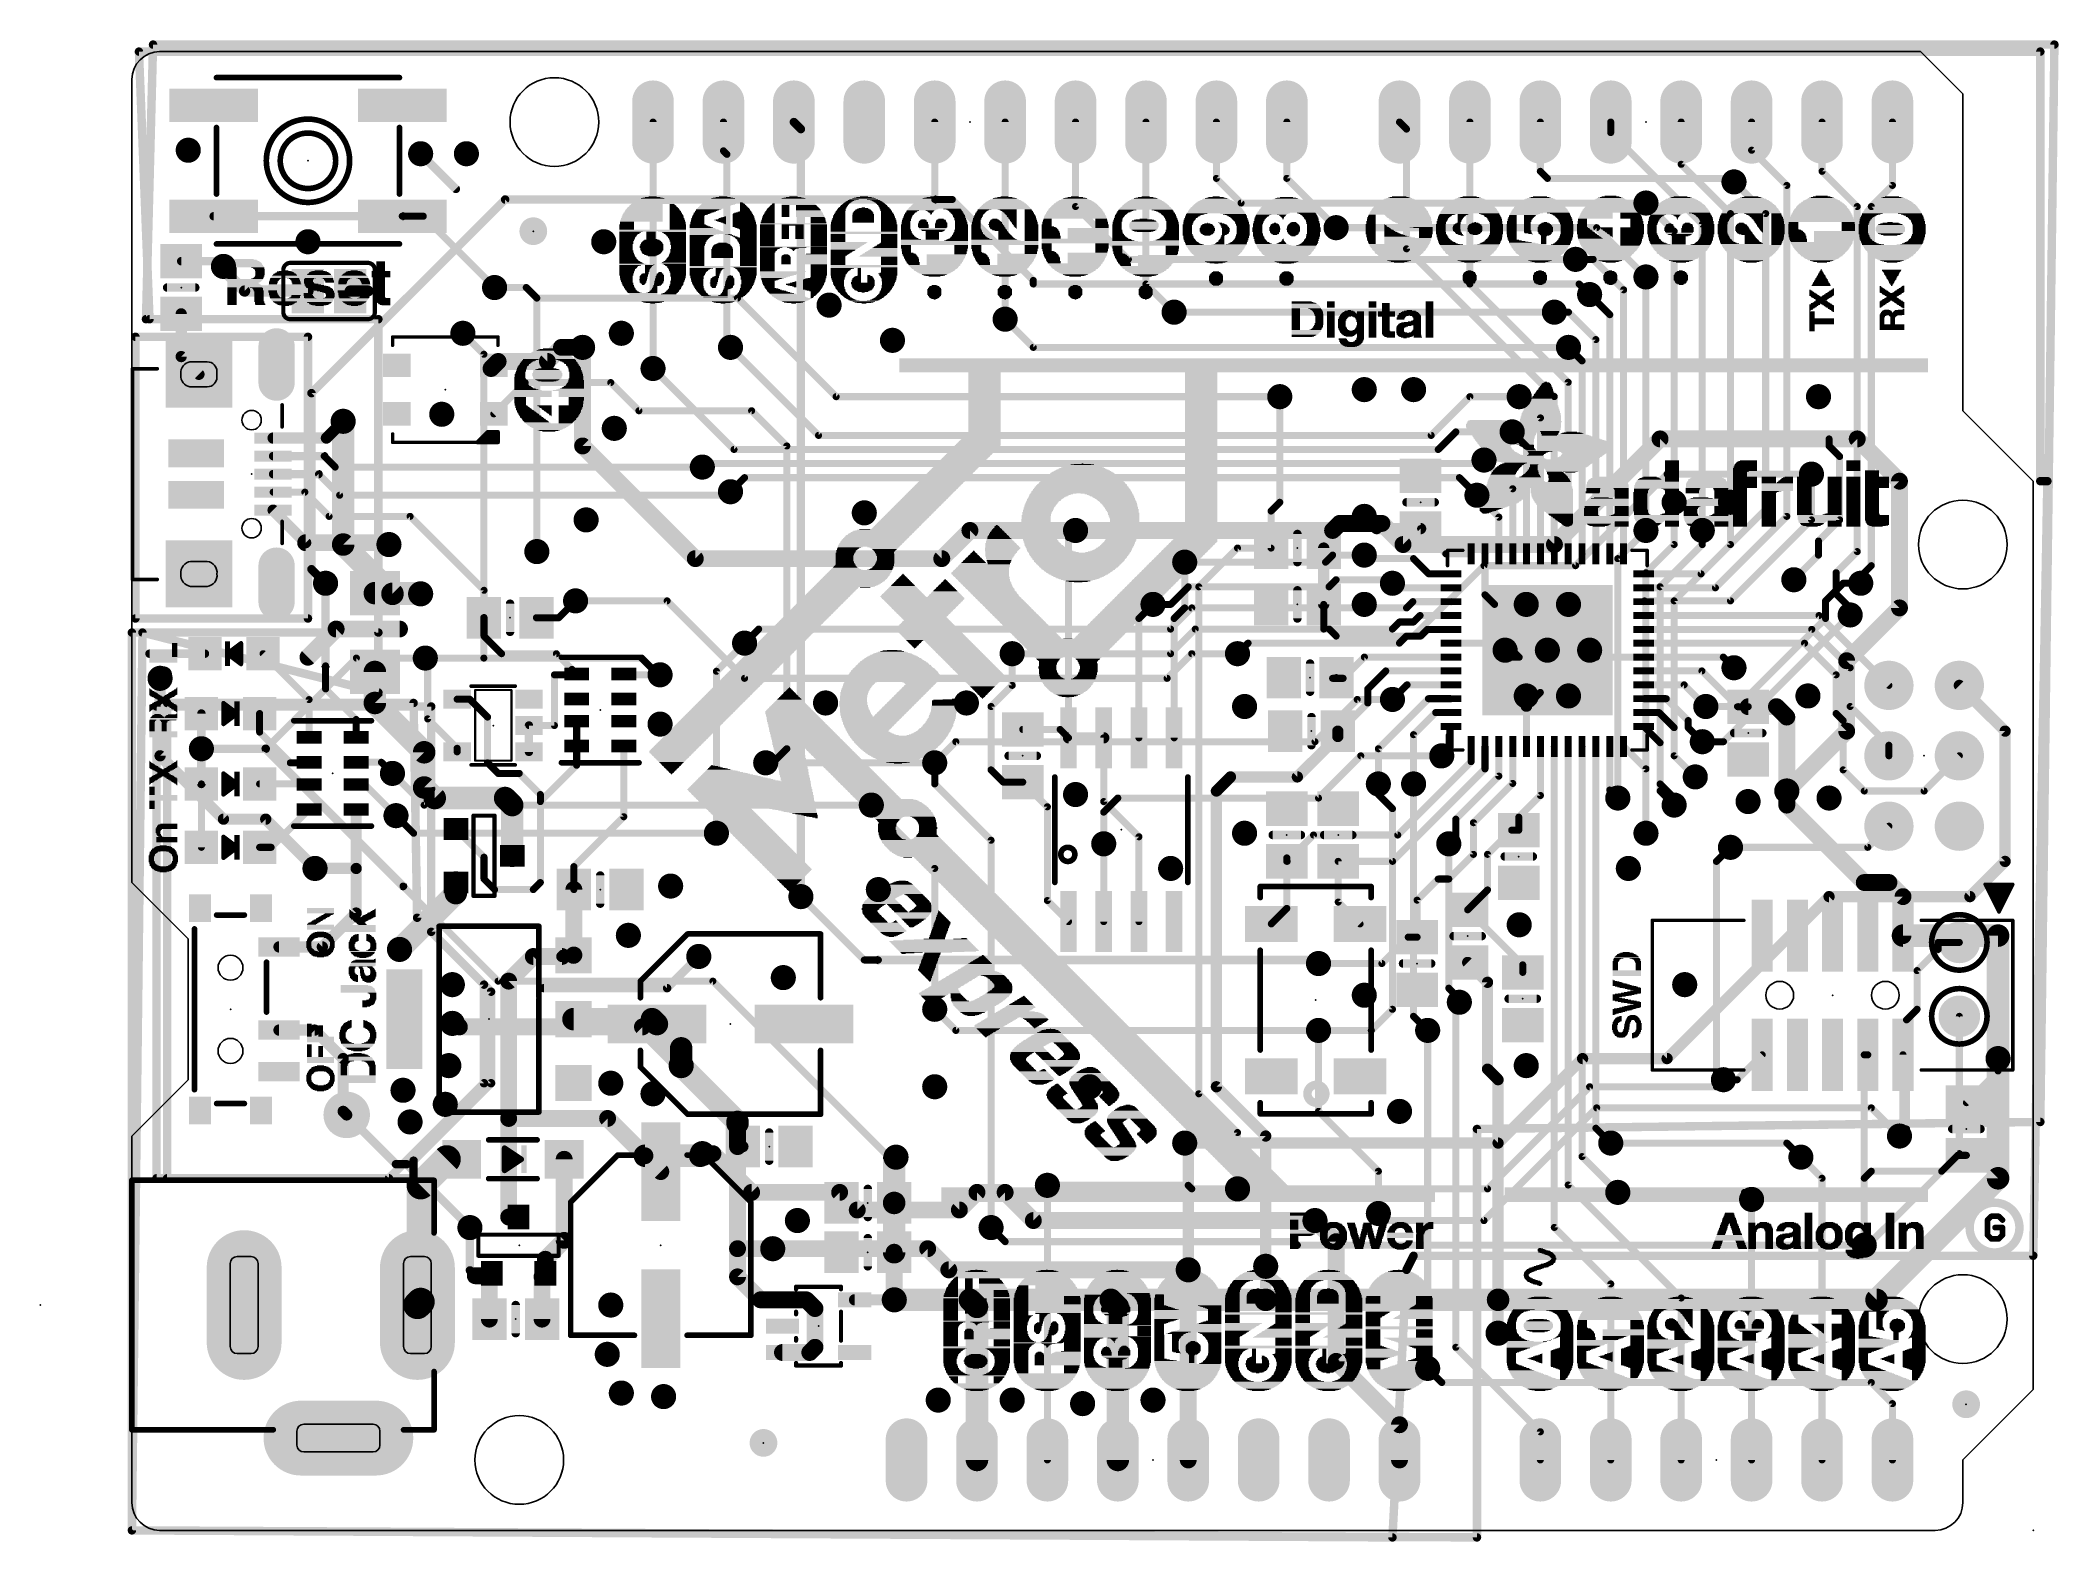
# Model space of a CAD drawing. Extents: x -3.3 to 69.5, y -0.4 to 53.7.
import ezdxf

# ---------------------------------------------------------------- set-up
doc = ezdxf.new("R2010")
doc.units = 0
for name, color, linetype in [('1', 12, 'CONTINUOUS'), ('16', 132, 'CONTINUOUS'), ('17', 110, 'CONTINUOUS'), ('18', 3, 'CONTINUOUS'), ('20', 53, 'CONTINUOUS'), ('200', 4, 'CONTINUOUS'), ('21', 40, 'CONTINUOUS'), ('22', 6, 'CONTINUOUS'), ('23', 53, 'CONTINUOUS'), ('24', 53, 'CONTINUOUS')]:
    doc.layers.add(name, color=color, linetype=linetype)

# ---------------------------------------------------------------- blocks, each defined once
blk = doc.blocks.new('LONGP100')
at = {"const_width": 1}
blk.add_lwpolyline([(-0.5, 0), (0.5, 0)], dxfattribs=at)
at = {"const_width": 0.5}
for points in [[(-0.5, 0.25, 1), (-0.5, -0.25)], [(0.5, -0.25, 1), (0.5, 0.25)]]:
    blk.add_lwpolyline(points, format="xyb", dxfattribs=at)
blk = doc.blocks.new('RECT')
blk.add_solid([(-0.5, -0.5), (0.5, -0.5), (-0.5, 0.5), (0.5, 0.5)])
blk = doc.blocks.new('PIE')
at = {"const_width": 0.5}
blk.add_lwpolyline([(0, -0.25, 1), (0, 0.25, 1), (0, -0.25)], format="xyb", dxfattribs=at)
blk = doc.blocks.new('ROUNDP')
at = {"const_width": 0.5}
blk.add_lwpolyline([(0, -0.25, 1), (0, 0.25, 1), (0, -0.25)], format="xyb", dxfattribs=at)
blk = doc.blocks.new('OFFSETP100')
at = {"const_width": 1}
blk.add_lwpolyline([(0, 0), (1, 0)], dxfattribs=at)
at = {"const_width": 0.5}
for points in [[(0, 0.25, 1), (0, -0.25)], [(1, -0.25, 1), (1, 0.25)]]:
    blk.add_lwpolyline(points, format="xyb", dxfattribs=at)
blk = doc.blocks.new('SQUAREP')
blk.add_solid([(-0.5, -0.5), (0.5, -0.5), (-0.5, 0.5), (0.5, 0.5)])
blk = doc.blocks.new('ROUNDV')
at = {"const_width": 0.5}
blk.add_lwpolyline([(0, -0.25, 1), (0, 0.25, 1), (0, -0.25)], format="xyb", dxfattribs=at)

msp = doc.modelspace()

# ---------------------------------------------------------------- linework, layer by layer
at = {"layer": '1'}
for points, const_width in [([(0.508, 43.688), (0.762, 53.594)], 0.3048), ([(0.762, 53.594), (69.342, 53.594)], 0.3048), ([(69.342, 53.594), (68.834, 14.732)], 0.3048), ([(18.796, 41.91), (18.796, 50.8)], 0.254), ([(21.336, 49.762), (21.336, 50.8)], 0.254), ([(23.876, 50.8), (24.13, 50.546)], 0.3048), ([(24.13, 50.546), (24.13, 22.86)], 0.3048), ([(31.496, 43.688), (31.496, 50.8)], 0.254), ([(36.576, 44.958), (36.576, 50.8)], 0.254), ([(41.656, 48.768), (41.656, 50.8)], 0.254), ([(45.974, 50.546), (45.72, 50.8)], 0.254), ([(45.974, 46.228), (45.974, 50.546)], 0.254), ([(48.26, 44.958), (48.26, 50.8)], 0.254), ([(53.34, 50.419), (53.34, 50.8)], 0.254), ([(56.642, 47.117), (53.34, 50.419)], 0.254), ([(55.88, 49.276), (55.88, 50.8)], 0.254), ([(58.42, 49.784), (58.42, 50.8)], 0.254), ([(60.96, 49.022), (60.96, 50.8)], 0.254), ([(63.5, 50.8), (63.5, 48.514)], 0.254), ([(11.684, 48.387), (10.414, 49.657)], 0.3048), ([(21.463, 49.635), (21.336, 49.762)], 0.254), ([(21.463, 42.799), (21.463, 49.635)], 0.254), ([(59.69, 48.514), (58.42, 49.784)], 0.254), ([(43.434, 46.99), (41.656, 48.768)], 0.254), ([(57.658, 47.498), (55.88, 49.276)], 0.254), ([(62.23, 47.752), (60.96, 49.022)], 0.254), ([(58.928, 47.498), (57.785, 48.641)], 0.254), ([(59.69, 36.576), (59.69, 48.514)], 0.254), ([(63.5, 48.514), (62.738, 47.752)], 0.254), ([(2.95, 47.403), (9.75, 47.403)], 0.3048), ([(9.75, 47.403), (10.509, 47.403)], 0.254), ([(10.509, 47.403), (13.081, 44.831)], 0.254), ([(55.626, 46.863), (54.61, 47.879)], 0.254), ([(57.658, 37.084), (57.658, 47.498)], 0.254), ([(58.928, 36.83), (58.928, 47.498)], 0.254), ([(62.23, 47.752), (62.23, 35.306)], 0.254), ([(62.738, 47.752), (62.738, 34.798)], 0.254), ([(55.626, 37.084), (55.626, 46.863)], 0.254), ([(56.642, 36.068), (56.642, 47.117)], 0.254), ([(1.778, 45.781), (3.114, 45.781)], 0.3048), ([(3.114, 45.781), (3.302, 45.593)], 0.3048), ([(51.304, 40.898), (45.974, 46.228)], 0.254), ([(52.705, 45.847), (52.07, 45.847)], 0.254), ([(53.804, 44.748), (52.705, 45.847)], 0.254), ([(54.61, 36.068), (54.61, 45.212)], 0.254), ([(37.592, 43.942), (36.576, 44.958)], 0.254), ([(51.804, 41.414), (48.26, 44.958)], 0.254), ([(53.304, 43.851), (52.578, 44.577)], 0.254), ([(53.804, 35.225), (53.804, 44.748)], 0.254), ([(8.89, 43.688), (0.508, 43.688)], 0.3048), ([(1.778, 43.881), (1.778, 42.34)], 0.4064), ([(8.89, 30.226), (8.89, 43.688)], 0.3048), ([(51.816, 43.942), (51.308, 43.942)], 0.254), ([(52.804, 42.954), (51.816, 43.942)], 0.254), ([(53.304, 35.225), (53.304, 43.851)], 0.254), ([(0.127, 43.053), (0.127, 32.893)], 0.3048), ([(6.35, 43.053), (0.127, 43.053)], 0.3048), ([(6.35, 32.893), (6.35, 43.053)], 0.3048), ([(13.039, 42.079), (11.938, 43.18)], 0.254), ([(15.494, 42.672), (14.986, 42.164)], 0.6096), ([(16.256, 42.672), (15.494, 42.672)], 0.6096), ([(52.804, 35.225), (52.804, 42.954)], 0.254), ([(1.778, 42.34), (2.418, 41.7)], 0.4064), ([(13.208, 42.164), (12.954, 41.91)], 0.6096), ([(14.986, 42.164), (13.208, 42.164)], 0.6096), ([(13.067, 42.023), (13.208, 42.164)], 0.254), ([(21.59, 42.672), (21.463, 42.799)], 0.254), ([(52.304, 42.184), (51.816, 42.672)], 0.254), ([(52.304, 35.225), (52.304, 42.184)], 0.254), ([(13.039, 42.037), (13.039, 42.079)], 0.254), ([(13.039, 42.037), (13.053, 42.023)], 0.254), ([(13.053, 42.023), (13.067, 42.023)], 0.254), ([(14.182, 41.402), (13.053, 40.273)], 0.254), ([(17.272, 41.402), (14.182, 41.402)], 0.254), ([(18.288, 40.386), (17.272, 41.402)], 0.254), ([(51.804, 35.225), (51.804, 41.414)], 0.254), ([(41.402, 40.894), (41.402, 37.084)], 0.254), ([(50.804, 40.128), (50.038, 40.894)], 0.254), ([(51.304, 35.225), (51.304, 40.898)], 0.254), ([(7.015, 39.4), (7.62, 40.005)], 0.4064), ([(22.352, 40.386), (18.288, 40.386)], 0.254), ([(23.622, 39.116), (22.352, 40.386)], 0.254), ([(50.804, 35.225), (50.804, 40.128)], 0.254), ([(5.093, 39.4), (7.015, 39.4)], 0.4064), ([(50.304, 39.104), (49.784, 39.624)], 0.254), ([(61.214, 39.116), (61.214, 39.37)], 0.254), ([(5.093, 38.75), (6.934, 38.75)], 0.3048), ([(7.33, 38.354), (6.934, 38.75)], 0.254), ([(23.622, 28.194), (23.622, 39.116)], 0.254), ([(49.804, 37.572), (48.768, 38.608)], 0.254), ([(50.304, 35.225), (50.304, 39.104)], 0.254), ([(61.595, 38.735), (61.214, 39.116)], 0.254), ([(61.595, 36.449), (61.595, 38.735)], 0.254), ([(5.093, 38.1), (6.731, 38.1)], 0.3048), ([(7.493, 37.338), (6.731, 38.1)], 0.254), ([(20.574, 38.354), (7.33, 38.354)], 0.254), ([(60.579, 36.449), (60.579, 38.1)], 0.254), ([(5.093, 37.45), (6.238, 37.45)], 0.254), ([(6.238, 37.45), (7.112, 36.576)], 0.254), ([(21.463, 37.338), (7.493, 37.338)], 0.254), ([(21.59, 37.465), (21.463, 37.338)], 0.254), ([(41.402, 37.084), (41.087, 36.769)], 0.254), ([(49.304, 36.548), (48.514, 37.338)], 0.254), ([(49.804, 35.225), (49.804, 37.572)], 0.254), ([(5.093, 36.8), (6.267, 35.626)], 0.4064), ([(7.112, 36.576), (10.033, 36.576)], 0.254), ([(10.033, 36.576), (12.7, 33.909)], 0.254), ([(41.087, 36.769), (41.087, 35.433)], 0.254), ([(44.892, 36.134), (44.45, 36.576)], 0.4064), ([(49.304, 35.225), (49.304, 36.548)], 0.254), ([(56.598, 34.5), (58.928, 36.83)], 0.254), ([(57.114, 34), (59.69, 36.576)], 0.254), ([(57.658, 33.528), (60.579, 36.449)], 0.254), ([(60.833, 35.687), (61.595, 36.449)], 0.254), ([(6.267, 35.626), (9.205, 35.626)], 0.6096), ([(9.205, 35.626), (9.271, 35.56)], 0.6096), ([(33.782, 35.814), (34.036, 36.068)], 0.254), ([(33.782, 28.588), (33.782, 35.814)], 0.254), ([(46.482, 36.134), (44.892, 36.134)], 0.4064), ([(47.391, 35.225), (46.482, 36.134)], 0.254), ([(60.833, 35.179), (60.833, 35.687)], 0.254), ([(37.973, 33.274), (37.973, 34.925)], 0.254), ([(39.878, 35.433), (38.481, 34.036)], 0.254), ([(41.087, 35.433), (39.878, 35.433)], 0.254), ([(42.987, 33.401), (42.987, 35.433)], 0.4064), ([(44.45, 35.052), (44.45, 35.179)], 0.254), ([(46.228, 35.052), (44.45, 35.052)], 0.254), ([(46.78, 34.5), (46.228, 35.052)], 0.254), ([(48.304, 35.225), (47.391, 35.225)], 0.254), ([(48.804, 35.225), (48.804, 33.746)], 0.254), ([(59.944, 34.29), (60.833, 35.179)], 0.254), ([(62.23, 35.306), (61.468, 34.544)], 0.254), ([(6.985, 31.184), (6.985, 34.163)], 0.3048), ([(45.629, 34), (45.466, 34.163)], 0.254), ([(47.579, 34.5), (46.78, 34.5)], 0.254), ([(54.529, 34.5), (56.598, 34.5)], 0.254), ([(61.468, 34.544), (61.468, 33.782)], 0.254), ([(62.738, 34.798), (62.357, 34.417)], 0.254), ([(62.357, 34.417), (62.357, 34.163)], 0.254), ([(10.389, 33.807), (8.763, 33.807)], 0.8128), ([(10.414, 33.782), (10.389, 33.807)], 0.8128), ([(12.7, 33.909), (12.7, 32.9286)], 0.254), ([(15.3924, 32.9184), (16.002, 33.528)], 0.254), ([(36.322, 32.893), (36.83, 33.401)], 0.254), ([(38.481, 15.748), (38.481, 34.036)], 0.254), ([(42.987, 32.512), (42.987, 33.401)], 0.254), ([(44.577, 33.274), (44.45, 33.401)], 0.254), ([(47.579, 34), (45.629, 34)], 0.254), ([(46.2, 33.5), (45.974, 33.274)], 0.254), ([(47.579, 33.5), (46.2, 33.5)], 0.254), ([(48.804, 33.746), (49.149, 33.401)], 0.254), ([(49.149, 33.401), (50.292, 33.401)], 0.254), ([(54.529, 34), (57.114, 34)], 0.254), ([(54.529, 33.5), (54.557, 33.528)], 0.254), ([(54.557, 33.528), (57.658, 33.528)], 0.254), ([(61.468, 33.782), (61.976, 33.274)], 0.254), ([(0.127, 32.893), (6.35, 32.893)], 0.3048), ([(12.7, 32.9286), (12.6898, 32.9184)], 0.254), ([(12.7, 32.9082), (12.6898, 32.9184)], 0.254), ([(12.7, 32.258), (12.7, 32.9082)], 0.254), ([(14.5898, 32.9184), (15.3924, 32.9184)], 0.254), ([(36.322, 28.588), (36.322, 32.893)], 0.254), ([(37.592, 32.893), (37.973, 33.274)], 0.254), ([(37.592, 28.588), (37.592, 32.893)], 0.254), ([(45.974, 33.274), (44.577, 33.274)], 0.254), ([(45.72, 32.766), (45.466, 32.512)], 0.254), ([(46.228, 32.766), (45.72, 32.766)], 0.254), ([(46.462, 33), (46.228, 32.766)], 0.254), ([(47.579, 33), (46.462, 33)], 0.254), ([(54.529, 33), (60.853, 33)], 0.254), ([(60.853, 33), (63.373, 30.48)], 0.254), ([(61.976, 33.274), (61.976, 33.02)], 0.254), ([(0, 0), (0.381, 32.385)], 0.3048), ([(0.381, 32.385), (8.89, 30.226)], 0.3048), ([(12.7, 32.258), (13.335, 31.623)], 0.254), ([(21.082, 30.988), (22.098, 32.004)], 0.254), ([(40.259, 32.004), (39.878, 31.623)], 0.254), ([(45.72, 32.004), (40.259, 32.004)], 0.254), ([(45.466, 32.512), (42.987, 32.512)], 0.254), ([(45.974, 32.258), (45.72, 32.004)], 0.254), ([(46.482, 32.258), (45.974, 32.258)], 0.254), ([(46.724, 32.5), (46.482, 32.258)], 0.254), ([(47.579, 32.5), (46.724, 32.5)], 0.254), ([(47.579, 32), (49.534, 32)], 0.254), ([(49.534, 32), (50.038, 31.496)], 0.254), ([(54.529, 32.5), (60.591, 32.5)], 0.254), ([(54.529, 32), (60.329, 32)], 0.254), ([(60.329, 32), (61.468, 30.861)], 0.254), ([(60.591, 32.5), (61.976, 31.115)], 0.254), ([(2.633, 31.623), (0.635, 31.623)], 0.3048), ([(4.733, 31.623), (6.389, 29.967)], 0.254), ([(6.985, 31.184), (6.985, 30.353)], 0.254), ([(8.763, 30.963), (8.763, 29.845)], 0.8128), ([(10.668, 31.3791), (10.5824, 31.4647)], 0.254), ([(10.668, 31.3791), (10.668, 29.2714)], 0.254), ([(13.335, 31.623), (15.309, 31.623)], 0.254), ([(15.309, 31.623), (16.041, 30.891)], 0.254), ([(31.75, 30.48), (31.75, 31.623)], 0.254), ([(44.454, 31.5), (43.688, 30.734)], 0.254), ([(47.579, 31.5), (44.454, 31.5)], 0.254), ([(49.784, 31.496), (49.53, 31.75)], 0.254), ([(50.038, 31.496), (49.784, 31.496)], 0.254), ([(52.828, 31.5), (52.578, 31.75)], 0.254), ([(54.529, 31.5), (52.828, 31.5)], 0.254), ([(54.529, 31.5), (57.4, 31.5)], 0.254), ([(57.4, 31.5), (57.785, 31.115)], 0.254), ([(1.143, 30.861), (1.016, 30.734)], 0.6096), ([(15.24, 29.0322), (15.24, 30.861)], 0.254), ([(15.24, 30.861), (16.041, 30.861)], 0.254), ([(15.875, 31.057), (16.041, 30.891)], 0.254), ([(16.041, 30.861), (16.041, 30.891)], 0.254), ([(17.741, 30.891), (17.81, 30.891)], 0.254), ([(17.81, 30.891), (17.84, 30.861)], 0.254), ([(17.84, 30.861), (19.05, 30.861)], 0.254), ([(21.082, 25.146), (21.082, 30.988)], 0.254), ([(30.988, 29.718), (31.75, 30.48)], 0.254), ([(43.307, 30.734), (43.4188, 30.734)], 0.254), ([(43.4188, 30.734), (43.4442, 30.7594)], 0.254), ([(43.688, 30.734), (43.4188, 30.734)], 0.254), ([(45.224, 31), (44.577, 30.353)], 0.254), ([(47.579, 31), (45.224, 31)], 0.254), ([(45.994, 30.5), (45.466, 29.972)], 0.254), ([(47.579, 30.5), (45.994, 30.5)], 0.254), ([(54.529, 31), (56.63, 31)], 0.254), ([(54.529, 30.5), (55.987, 30.5)], 0.254), ([(55.987, 30.5), (56.769, 29.718)], 0.254), ([(56.63, 31), (57.919, 29.711)], 0.254), ([(61.468, 30.861), (61.468, 29.464)], 0.254), ([(61.976, 31.115), (61.976, 29.718)], 0.254), ([(1.27, 12.7), (1.27, 29.845)], 0.3048), ([(1.27, 29.845), (10.16, 29.845)], 0.3048), ([(6.389, 29.967), (6.389, 28.605)], 0.254), ([(6.985, 30.353), (8.089, 29.249)], 0.254), ([(8.763, 29.845), (10.541, 28.067)], 0.8128), ([(10.16, 29.845), (10.287, 22.098)], 0.3048), ([(11.7302, 29.9822), (12.1818, 29.9822)], 0.254), ([(12.1818, 29.9822), (12.827, 29.337)], 0.254), ([(44.577, 29.845), (43.561, 28.829)], 0.254), ([(44.577, 30.353), (44.577, 29.845)], 0.254), ([(46.764, 30), (44.958, 28.194)], 0.254), ([(47.579, 30), (46.764, 30)], 0.254), ([(50.292, 29.73), (50.292, 30.099)], 0.4064), ([(50.304, 29.73), (50.292, 29.73)], 0.4064), ([(50.304, 29.73), (50.8, 30.226)], 0.254), ([(50.304, 28.275), (50.304, 29.73)], 0.254), ([(54.529, 30), (55.344, 30)], 0.254), ([(55.344, 30), (56.134, 29.21)], 0.254), ([(58.2994, 29.711), (59.316, 29.711)], 0.6096), ([(59.316, 29.711), (59.69, 29.337)], 0.6096), ([(2.506, 29.464), (2.506, 28.194)], 0.3048), ([(4.606, 29.464), (4.606, 28.795)], 0.254), ([(8.089, 29.249), (8.089, 28.605)], 0.254), ([(10.668, 29.2714), (11.7302, 28.2092)], 0.254), ([(12.827, 29.337), (12.827, 27.686)], 0.254), ([(14.3202, 29.0322), (14.3202, 28.0822)], 0.3048), ([(14.3202, 29.0322), (15.24, 29.0322)], 0.254), ([(16.041, 28.291), (16.041, 29.191)], 0.254), ([(30.988, 27.432), (30.988, 29.718)], 0.254), ([(47.026, 29.5), (46.228, 28.702)], 0.254), ([(47.579, 29.5), (47.026, 29.5)], 0.254), ([(47.579, 29), (47.542, 29)], 0.254), ([(47.542, 29), (47.542, 28.238)], 0.254), ([(54.529, 29.5), (55.082, 29.5)], 0.254), ([(54.529, 29), (55.118, 28.411)], 0.254), ([(55.082, 29.5), (55.626, 28.956)], 0.254), ([(56.134, 29.21), (56.134, 28.956)], 0.254), ([(57.919, 29.711), (58.2994, 29.711)], 0.254), ([(59.69, 29.337), (59.69, 26.67)], 0.6096), ([(61.468, 29.464), (61.722, 29.21)], 0.254), ([(61.722, 29.21), (61.722, 27.432)], 0.254), ([(61.976, 29.718), (63.373, 28.321)], 0.254), ([(4.606, 28.795), (5.715, 27.686)], 0.254), ([(10.541, 28.067), (10.541, 26.797)], 0.8128), ([(16.041, 27.598), (16.041, 28.291)], 0.254), ([(17.741, 25.742), (17.741, 28.291)], 0.254), ([(32.131, 28.89), (33.48, 28.89)], 0.254), ([(33.48, 28.89), (33.782, 28.588)], 0.254), ([(35.052, 28.588), (33.782, 28.588)], 0.4064), ([(35.052, 26.289), (35.052, 28.588)], 0.254), ([(43.495, 28.636), (42.037, 27.178)], 0.4064), ([(43.495, 28.829), (43.495, 28.636)], 0.4064), ([(43.561, 28.829), (43.495, 28.829)], 0.254), ([(46.228, 28.702), (46.228, 26.924)], 0.254), ([(48.304, 28.275), (48.304, 27.73)], 0.254), ([(48.804, 28.275), (48.804, 27.468)], 0.254), ([(49.304, 28.275), (49.304, 27.206)], 0.254), ([(49.804, 28.275), (49.804, 26.944)], 0.254), ([(50.804, 28.275), (50.804, 26.5075)], 0.254), ([(51.304, 28.275), (51.304, 10.926)], 0.254), ([(51.804, 28.275), (51.804, 12.458)], 0.254), ([(52.304, 28.275), (52.304, 13.482)], 0.254), ([(52.804, 28.275), (52.804, 14.506)], 0.254), ([(53.304, 28.275), (53.304, 26.706)], 0.254), ([(53.804, 28.275), (54.61, 27.469)], 0.254), ([(55.118, 28.411), (55.118, 26.924)], 0.254), ([(55.626, 28.956), (55.626, 27.94)], 0.254), ([(56.134, 28.956), (56.642, 28.448)], 0.254), ([(63.373, 28.321), (63.373, 27.94)], 0.254), ([(2.506, 28.194), (2.506, 26.924)], 0.3048), ([(5.715, 27.686), (6.37, 27.686)], 0.254), ([(6.37, 27.686), (6.389, 27.705)], 0.254), ([(8.089, 27.705), (8.998, 27.705)], 0.254), ([(8.998, 27.705), (9.398, 27.305)], 0.254), ([(11.7302, 28.2092), (11.7302, 28.0822)], 0.254), ([(12.827, 27.686), (13.208, 27.305)], 0.254), ([(14.732, 26.289), (16.041, 27.598)], 0.254), ([(22.86, 27.686), (23.114, 27.686)], 0.254), ([(23.114, 27.686), (23.622, 28.194)], 0.254), ([(28.956, 26.924), (28.956, 27.686)], 0.254), ([(44.958, 28.194), (44.958, 26.924)], 0.254), ([(48.304, 27.73), (45.6565, 25.0825)], 0.254), ([(47.542, 28.238), (47.244, 27.94)], 0.254), ([(55.626, 27.94), (56.388, 27.178)], 0.254), ([(64.643, 26.67), (65.913, 27.94)], 0.254), ([(2.506, 26.924), (2.506, 24.638)], 0.254), ([(4.606, 26.924), (6.37, 26.924)], 0.254), ([(6.37, 26.924), (6.389, 26.905)], 0.254), ([(8.089, 26.905), (8.401, 26.905)], 0.254), ([(8.401, 26.905), (9.525, 25.781)], 0.254), ([(10.541, 26.797), (10.922, 26.416)], 0.8128), ([(13.208, 27.305), (13.97, 27.305)], 0.254), ([(13.97, 27.305), (14.732, 26.543)], 0.254), ([(30.988, 24.892), (28.956, 26.924)], 0.254), ([(31.43, 26.99), (30.988, 27.432)], 0.254), ([(32.131, 26.99), (31.43, 26.99)], 0.254), ([(33.02, 26.101), (32.131, 26.99)], 0.254), ([(39.624, 27.178), (39.116, 26.67)], 0.4064), ([(42.037, 27.178), (39.624, 27.178)], 0.4064), ([(45.4685, 24.1325), (48.804, 27.468)], 0.254), ([(49.304, 27.206), (47.752, 25.654)], 0.254), ([(49.804, 26.944), (48.387, 25.527)], 0.254), ([(54.61, 27.469), (54.61, 25.146)], 0.254), ([(55.118, 26.924), (55.626, 26.416)], 0.254), ([(59.69, 26.67), (59.69, 26.162)], 0.6096), ([(61.722, 27.432), (62.484, 26.67)], 0.254), ([(8.089, 26.005), (8.089, 23.876)], 0.4064), ([(10.922, 26.416), (13.462, 26.416)], 0.8128), ([(13.462, 26.416), (13.716, 26.162)], 0.8128), ([(13.716, 26.162), (13.716, 24.3332)], 0.8128), ([(14.732, 26.543), (14.732, 26.289)], 0.254), ([(14.732, 23.368), (14.732, 26.289)], 0.254), ([(26.67, 26.162), (28.956, 23.876)], 0.254), ([(33.02, 22.72), (33.02, 26.101)], 0.254), ([(36.322, 25.019), (35.052, 26.289)], 0.254), ([(39.116, 26.67), (39.116, 16.002)], 0.4064), ([(50.804, 26.5075), (50.0226, 25.7261)], 0.254), ([(53.304, 26.706), (53.594, 26.416)], 0.254), ([(55.626, 26.416), (55.626, 26.162)], 0.254), ([(59.69, 26.162), (62.484, 23.368)], 0.6096), ([(62.484, 26.67), (64.643, 26.67)], 0.254), ([(5.022, 24.638), (6.389, 26.005)], 0.254), ([(15.941, 23.942), (17.741, 25.742)], 0.254), ([(47.752, 25.654), (47.752, 25.019)], 0.254), ([(48.387, 25.527), (48.387, 24.384)], 0.254), ([(50.0226, 25.7261), (50.0226, 25.257)], 0.254), ([(4.606, 24.638), (5.022, 24.638)], 0.254), ([(11.684, 25.2984), (12.7, 24.2824)], 0.254), ([(30.988, 10.922), (30.988, 24.892)], 0.254), ([(35.052, 24.765), (35.052, 21.958)], 0.254), ([(36.322, 21.958), (36.322, 25.019)], 0.254), ([(42.6187, 25.0825), (41.6687, 24.1325)], 0.254), ([(45.6565, 25.0825), (42.6187, 25.0825)], 0.254), ([(47.752, 25.019), (47.498, 24.765)], 0.254), ([(49.768, 25.257), (48.895, 24.384)], 0.254), ([(50.0226, 25.257), (49.768, 25.257)], 0.254), ([(57.658, 24.638), (57.15, 24.13)], 0.254), ([(6.604, 23.876), (8.089, 23.876)], 0.4064), ([(8.089, 23.876), (8.089, 22.267)], 0.4064), ([(12.7, 24.2824), (12.7, 23.495)], 0.254), ([(15.941, 23.114), (15.941, 23.942)], 0.254), ([(41.656, 24.257), (41.656, 24.1325)], 0.254), ([(41.656, 24.1325), (41.656, 22.4348)], 0.254), ([(41.6687, 24.1325), (41.656, 24.1325)], 0.254), ([(43.5102, 24.1325), (43.5102, 22.6634)], 0.254), ([(43.5102, 24.1325), (45.4685, 24.1325)], 0.254), ([(48.387, 24.384), (47.498, 23.495)], 0.254), ([(48.895, 24.384), (48.895, 23.1006)], 0.254), ([(57.15, 24.13), (57.15, 16.51)], 0.254), ([(11.684, 22.987), (9.652, 20.955)], 0.8128), ([(11.684, 23.368), (11.684, 22.987)], 0.8128), ([(12.7, 23.495), (13.081, 23.114)], 0.254), ([(14.478, 23.114), (14.732, 23.368)], 0.254), ([(15.941, 23.114), (15.941, 20.7536)], 0.6096), ([(28.956, 23.876), (28.956, 18.796)], 0.254), ([(47.117, 23.495), (46.355, 22.733)], 0.254), ([(47.498, 23.495), (47.117, 23.495)], 0.254), ([(62.484, 23.368), (63.373, 23.368)], 0.6096), ([(63.373, 23.368), (63.881, 22.86)], 0.6096), ([(13.081, 23.114), (14.478, 23.114)], 0.254), ([(33.782, 21.958), (33.02, 22.72)], 0.254), ([(43.5102, 22.6634), (44.2974, 21.8762)], 0.254), ([(46.355, 22.733), (46.355, 21.397)], 0.254), ([(48.895, 23.1006), (48.1792, 22.3848)], 0.254), ([(63.881, 22.86), (63.881, 21.454)], 0.6096), ([(8.089, 22.267), (6.868, 21.046)], 0.4064), ([(10.287, 22.098), (12.954, 19.431)], 0.3048), ([(41.656, 22.4348), (41.0974, 21.8762)], 0.254), ([(48.1792, 22.3848), (50.165, 20.3991)], 0.254), ([(67.31, 21.454), (63.881, 21.454)], 0.8128), ([(67.31, 17.018), (67.31, 21.454)], 0.8128), ([(5.306, 21.046), (6.868, 21.046)], 0.4064), ([(46.035, 21.397), (45.085, 20.447)], 0.254), ([(46.355, 21.397), (46.035, 21.397)], 0.254), ([(13.589, 19.812), (14.478, 20.701)], 0.6096), ([(14.478, 20.701), (15.5074, 20.701)], 0.6096), ([(15.5074, 20.701), (15.5468, 20.7404)], 0.4064), ([(15.5468, 20.7404), (15.9278, 20.7404)], 0.4064), ([(15.941, 20.7536), (15.9278, 20.7404)], 0.6096), ([(20.447, 20.701), (19.304, 19.558)], 0.3048), ([(45.085, 20.447), (42.799, 20.447)], 0.254), ([(48.1792, 20.4848), (48.895, 19.7691)], 0.4064), ([(50.165, 20.3991), (50.165, 20.127)], 0.254), ([(13.589, 14.859), (13.589, 19.812)], 0.6096), ([(19.304, 19.558), (14.859, 19.558)], 0.3048), ([(48.895, 19.7691), (48.895, 16.637)], 0.4064), ([(12.954, 19.431), (12.954, 16.129)], 0.3048), ([(47.752, 18.923), (47.879, 19.05)], 0.254), ([(47.752, 18.923), (47.752, 6.604)], 0.254), ([(5.306, 18.046), (6.592, 18.046)], 0.4064), ([(6.592, 18.046), (7.62, 17.018)], 0.4064), ([(15.9278, 18.4404), (18.7582, 18.4404)], 0.8128), ([(18.7582, 18.4404), (18.936, 18.2626)], 0.8128), ([(19.812, 17.3866), (18.936, 18.2626)], 0.8128), ([(19.812, 16.764), (19.812, 17.3866)], 0.8128), ([(42.799, 15.113), (42.799, 18.034)], 0.254), ([(46.736, 18.034), (46.736, 5.842)], 0.254), ([(7.62, 17.018), (7.62, 15.113)], 0.4064), ([(21.844, 14.732), (19.812, 16.764)], 0.8128), ([(48.895, 16.637), (49.276, 16.256)], 0.4064), ([(58.801, 17.154), (57.903, 16.256)], 0.254), ([(62.611, 17.154), (62.484, 17.154)], 0.254), ([(62.484, 17.154), (62.484, 12.7)], 0.254), ([(63.881, 14.351), (63.881, 17.154)], 0.254), ([(67.31, 17.018), (67.31, 16.571)], 0.254), ([(12.954, 16.129), (10.16, 13.335)], 0.3048), ([(39.116, 16.002), (40.894, 14.224)], 0.4064), ([(49.276, 16.256), (49.276, 7.112)], 0.4064), ([(57.15, 16.51), (57.404, 16.256)], 0.254), ([(57.903, 16.256), (57.404, 16.256)], 0.254), ([(67.31, 16.571), (66.167, 15.428)], 0.254), ([(7.62, 15.113), (7.747, 14.986)], 0.4064), ([(38.481, 15.748), (39.878, 14.351)], 0.254), ([(17.1574, 14.859), (13.589, 14.859)], 0.6096), ([(13.589, 14.859), (13.589, 11.303)], 0.6096), ([(18.5036, 13.5128), (17.1574, 14.859)], 0.6096), ([(21.844, 14.6886), (21.844, 14.732)], 0.8128), ([(21.844, 13.843), (21.844, 14.6886)], 0.6096), ([(44.958, 12.954), (42.799, 15.113)], 0.254), ([(68.834, 14.732), (48.514, 14.478)], 0.3048), ([(48.514, 14.478), (48.514, -0.254)], 0.3048), ([(52.804, 14.506), (53.34, 13.97)], 0.254), ([(11.3538, 13.3858), (10.414, 12.446)], 1.016), ([(11.8914, 13.3858), (11.3538, 13.3858)], 1.016), ([(20.4978, 13.5128), (18.5036, 13.5128)], 0.8128), ([(20.574, 13.589), (20.4978, 13.5128)], 0.8128), ([(21.844, 10.16), (21.844, 13.843)], 0.6096), ([(22.037, 13.843), (21.844, 13.843)], 0.4064), ([(37.973, 13.97), (38.1, 13.843)], 0.4064), ([(38.1, 13.843), (38.1, 9.398)], 0.4064), ([(39.878, 14.351), (39.878, 12.319)], 0.254), ([(40.894, 14.224), (40.894, 9.525)], 0.4064), ([(63.754, 14.224), (63.881, 14.351)], 0.254), ([(10.16, 13.335), (10.16, 12.7)], 0.3048), ([(15.5914, 13.3858), (15.5914, 10.4606)], 0.6096), ([(18.5036, 13.5128), (19.0754, 12.941)], 0.6096), ([(27.493, 13.396), (27.493, 11.811)], 0.8128), ([(27.493, 13.396), (27.559, 13.462)], 0.4064), ([(27.559, 13.462), (27.625, 13.396)], 0.254), ([(52.304, 13.482), (53.594, 12.192)], 0.254), ([(60.198, 13.462), (60.96, 12.7)], 0.254), ([(65.852, 13.528), (65.278, 12.954)], 0.254), ([(66.167, 13.528), (65.852, 13.528)], 0.254), ([(10.16, 12.7), (1.27, 12.7)], 0.3048), ([(10.414, 12.446), (10.414, 8.244)], 1.016), ([(33.02, 2.54), (33.02, 12.446)], 0.254), ([(44.958, 11.43), (44.958, 12.954)], 0.254), ([(51.804, 12.458), (55.88, 8.382)], 0.254), ([(60.96, 12.7), (60.96, 2.54)], 0.254), ([(62.738, 12.954), (62.484, 12.7)], 0.254), ([(62.484, 12.7), (62.484, 10.287)], 0.254), ([(65.278, 12.954), (62.738, 12.954)], 0.254), ([(27.493, 11.811), (27.493, 10.033)], 0.8128), ([(58.42, 11.938), (58.42, 2.54)], 0.254), ([(12.192, 9.3776), (12.192, 10.922)], 0.3048), ([(13.589, 11.303), (13.9446, 11.303)], 0.6096), ([(43.434, 10.414), (42.672, 11.176)], 0.6096), ([(51.304, 10.926), (53.34, 8.89)], 0.254), ([(15.5914, 10.4606), (14.9098, 9.779)], 0.6096), ([(21.844, 9.144), (21.844, 10.16)], 0.6096), ([(23.114, 10.16), (21.844, 10.16)], 0.6096), ([(27.493, 10.033), (27.493, 8.443)], 0.6096), ([(43.434, 6.096), (43.434, 10.414)], 0.6096), ([(12.385, 9.1846), (12.192, 9.3776)], 0.3048), ([(12.385, 9.1846), (12.893, 9.1846)], 0.6096), ([(12.893, 9.1846), (12.9794, 9.271)], 0.6096), ([(12.893, 7.62), (12.893, 9.1846)], 0.6096), ([(14.793, 9.1542), (14.9098, 9.271)], 0.6096), ([(14.9098, 9.779), (14.9098, 9.271)], 0.6096), ([(38.1, 9.398), (38.1, 2.54)], 0.6096), ([(10.414, 8.244), (10.298, 8.128)], 1.016), ([(14.793, 7.62), (14.793, 9.1542)], 0.6096), ([(22.672, 8.316), (21.844, 9.144)], 0.6096), ([(27.493, 8.443), (27.432, 8.382)], 0.6096), ([(53.34, 8.89), (53.34, 2.54)], 0.254), ([(23.465, 8.316), (22.672, 8.316)], 0.6096), ([(23.465, 8.316), (24.323, 8.316)], 0.6096), ([(24.323, 8.316), (24.638, 8.001)], 0.6096), ([(24.638, 8.001), (24.638, 6.604)], 0.6096), ([(26.065, 8.316), (27.498, 8.316)], 0.4064), ([(55.88, 8.382), (55.88, 2.54)], 0.254), ([(23.465, 6.416), (24.45, 6.416)], 0.6096), ([(24.638, 6.604), (24.45, 6.416)], 0.6096), ([(47.752, 6.604), (50.8, 3.556)], 0.254), ([(45.72, 3.81), (43.434, 6.096)], 0.6096), ([(45.72, 2.54), (45.72, 3.81)], 0.6096), ([(50.8, 3.556), (50.8, 2.54)], 0.254), ([(48.514, -0.254), (0, 0)], 0.3048)]:
    msp.add_lwpolyline(points, dxfattribs=dict(at, const_width=const_width))
for points, const_width in [([(0.762, 53.6702, 1), (0.762, 53.5178)], 0.1524), ([(0.8382, 53.592, 1), (0.6858, 53.596)], 0.1524), ([(69.4182, 53.593, 1), (69.2658, 53.595)], 0.1524), ([(69.342, 53.5178, 1), (69.342, 53.6702)], 0.1524), ([(18.8595, 50.8, 1), (18.7325, 50.8)], 0.127), ([(21.3995, 50.8, 1), (21.2725, 50.8)], 0.127), ([(23.9299, 50.8539, 1), (23.8221, 50.7461)], 0.1524), ([(24.2062, 50.546, 1), (24.0538, 50.546)], 0.1524), ([(24.0761, 50.4921, 1), (24.1839, 50.5999)], 0.1524), ([(31.5595, 50.8, 1), (31.4325, 50.8)], 0.127), ([(36.6395, 50.8, 1), (36.5125, 50.8)], 0.127), ([(41.7195, 50.8, 1), (41.5925, 50.8)], 0.127), ([(45.7649, 50.8449, 1), (45.6751, 50.7551)], 0.127), ([(46.0375, 50.546, 1), (45.9105, 50.546)], 0.127), ([(45.9291, 50.5011, 1), (46.0189, 50.5909)], 0.127), ([(48.3235, 50.8, 1), (48.1965, 50.8)], 0.127), ([(53.4035, 50.8, 1), (53.2765, 50.8)], 0.127), ([(53.3849, 50.4639, 1), (53.2951, 50.3741)], 0.127), ([(53.2765, 50.419, 1), (53.4035, 50.419)], 0.127), ([(55.9435, 50.8, 1), (55.8165, 50.8)], 0.127), ([(58.4835, 50.8, 1), (58.3565, 50.8)], 0.127), ([(61.0235, 50.8, 1), (60.8965, 50.8)], 0.127), ([(63.5635, 50.8, 1), (63.4365, 50.8)], 0.127), ([(10.4679, 49.7109, 1), (10.3601, 49.6031)], 0.1524), ([(21.3809, 49.8069, 1), (21.2911, 49.7171)], 0.127), ([(21.2725, 49.762, 1), (21.3995, 49.762)], 0.127), ([(21.5265, 49.635, 1), (21.3995, 49.635)], 0.127), ([(21.4181, 49.5901, 1), (21.5079, 49.6799)], 0.127), ([(58.4649, 49.8289, 1), (58.3751, 49.7391)], 0.127), ([(58.3565, 49.784, 1), (58.4835, 49.784)], 0.127), ([(41.7009, 48.8129, 1), (41.6111, 48.7231)], 0.127), ([(41.5925, 48.768, 1), (41.7195, 48.768)], 0.127), ([(55.9249, 49.3209, 1), (55.8351, 49.2311)], 0.127), ([(55.8165, 49.276, 1), (55.9435, 49.276)], 0.127), ([(61.0049, 49.0669, 1), (60.9151, 48.9771)], 0.127), ([(60.8965, 49.022, 1), (61.0235, 49.022)], 0.127), ([(11.6301, 48.3331, 1), (11.7379, 48.4409)], 0.1524), ([(57.8299, 48.6859, 1), (57.7401, 48.5961)], 0.127), ([(59.7535, 48.514, 1), (59.6265, 48.514)], 0.127), ([(59.6451, 48.4691, 1), (59.7349, 48.5589)], 0.127), ([(63.4365, 48.514, 1), (63.5635, 48.514)], 0.127), ([(63.5449, 48.4691, 1), (63.4551, 48.5589)], 0.127), ([(2.95, 47.4792, 1), (2.95, 47.3268)], 0.1524), ([(9.75, 47.4665, 1), (9.75, 47.3395)], 0.127), ([(9.75, 47.3268, 1), (9.75, 47.4792)], 0.1524), ([(10.5539, 47.4479, 1), (10.4641, 47.3581)], 0.127), ([(10.509, 47.3395, 1), (10.509, 47.4665)], 0.127), ([(54.6549, 47.9239, 1), (54.5651, 47.8341)], 0.127), ([(57.7215, 47.498, 1), (57.5945, 47.498)], 0.127), ([(57.6131, 47.4531, 1), (57.7029, 47.5429)], 0.127), ([(58.9915, 47.498, 1), (58.8645, 47.498)], 0.127), ([(58.8831, 47.4531, 1), (58.9729, 47.5429)], 0.127), ([(62.2935, 47.752, 1), (62.1665, 47.752)], 0.127), ([(62.1851, 47.7071, 1), (62.2749, 47.7969)], 0.127), ([(62.8015, 47.752, 1), (62.6745, 47.752)], 0.127), ([(62.6931, 47.7969, 1), (62.7829, 47.7071)], 0.127), ([(43.3891, 46.9451, 1), (43.4789, 47.0349)], 0.127), ([(55.6895, 46.863, 1), (55.5625, 46.863)], 0.127), ([(55.5811, 46.8181, 1), (55.6709, 46.9079)], 0.127), ([(56.7055, 47.117, 1), (56.5785, 47.117)], 0.127), ([(56.5971, 47.0721, 1), (56.6869, 47.1619)], 0.127), ([(1.778, 45.8572, 1), (1.778, 45.7048)], 0.1524), ([(3.1679, 45.8349, 1), (3.0601, 45.7271)], 0.1524), ([(3.114, 45.7048, 1), (3.114, 45.8572)], 0.1524), ([(46.0189, 46.2729, 1), (45.9291, 46.1831)], 0.127), ([(45.9105, 46.228, 1), (46.0375, 46.228)], 0.127), ([(52.07, 45.9105, 1), (52.07, 45.7835)], 0.127), ([(52.7499, 45.8919, 1), (52.6601, 45.8021)], 0.127), ([(52.705, 45.7835, 1), (52.705, 45.9105)], 0.127), ([(3.2481, 45.5391, 1), (3.3559, 45.6469)], 0.1524), ([(54.6735, 45.212, 1), (54.5465, 45.212)], 0.127), ([(13.0361, 44.7861, 1), (13.1259, 44.8759)], 0.127), ([(36.6209, 45.0029, 1), (36.5311, 44.9131)], 0.127), ([(36.5125, 44.958, 1), (36.6395, 44.958)], 0.127), ([(48.3049, 45.0029, 1), (48.2151, 44.9131)], 0.127), ([(48.1965, 44.958, 1), (48.3235, 44.958)], 0.127), ([(52.6229, 44.6219, 1), (52.5331, 44.5321)], 0.127), ([(53.8675, 44.748, 1), (53.7405, 44.748)], 0.127), ([(53.7591, 44.7031, 1), (53.8489, 44.7929)], 0.127), ([(0.508, 43.7642, 1), (0.508, 43.6118)], 0.1524), ([(0.4318, 43.69, 1), (0.5842, 43.686)], 0.1524), ([(1.8796, 43.881, 1), (1.6764, 43.881)], 0.2032), ([(8.9662, 43.688, 1), (8.8138, 43.688)], 0.1524), ([(8.89, 43.6118, 1), (8.89, 43.7642)], 0.1524), ([(31.4325, 43.688, 1), (31.5595, 43.688)], 0.127), ([(37.5471, 43.8971, 1), (37.6369, 43.9869)], 0.127), ([(51.308, 44.0055, 1), (51.308, 43.8785)], 0.127), ([(51.8609, 43.9869, 1), (51.7711, 43.8971)], 0.127), ([(51.816, 43.8785, 1), (51.816, 44.0055)], 0.127), ([(53.3675, 43.851, 1), (53.2405, 43.851)], 0.127), ([(53.2591, 43.8061, 1), (53.3489, 43.8959)], 0.127), ([(0.2032, 43.053, 1), (0.0508, 43.053)], 0.1524), ([(0.127, 43.1292, 1), (0.127, 42.9768)], 0.1524), ([(6.4262, 43.053, 1), (6.2738, 43.053)], 0.1524), ([(6.35, 42.9768, 1), (6.35, 43.1292)], 0.1524), ([(11.9829, 43.2249, 1), (11.8931, 43.1351)], 0.127), ([(15.494, 42.8244, 1), (15.494, 42.5196)], 0.3048), ([(15.6018, 42.5642, 1), (15.3862, 42.7798)], 0.3048), ([(16.256, 42.5196, 1), (16.256, 42.8244)], 0.3048), ([(52.8675, 42.954, 1), (52.7405, 42.954)], 0.127), ([(52.7591, 42.9091, 1), (52.8489, 42.9989)], 0.127), ([(1.6764, 42.34, 1), (1.8796, 42.34)], 0.2032), ([(1.8498, 42.4118, 1), (1.7062, 42.2682)], 0.2032), ([(13.208, 42.3164, 1), (13.208, 42.0116)], 0.3048), ([(13.3158, 42.0562, 1), (13.1002, 42.2718)], 0.3048), ([(13.2529, 42.1191, 1), (13.1631, 42.2089)], 0.127), ([(14.8782, 42.2718, 1), (15.0938, 42.0562)], 0.3048), ([(14.986, 42.0116, 1), (14.986, 42.3164)], 0.3048), ([(21.5079, 42.8439, 1), (21.4181, 42.7541)], 0.127), ([(21.3995, 42.799, 1), (21.5265, 42.799)], 0.127), ([(21.5451, 42.6271, 1), (21.6349, 42.7169)], 0.127), ([(51.8609, 42.7169, 1), (51.7711, 42.6271)], 0.127), ([(52.3675, 42.184, 1), (52.2405, 42.184)], 0.127), ([(52.2591, 42.1391, 1), (52.3489, 42.2289)], 0.127), ([(2.3462, 41.6282, 1), (2.4898, 41.7718)], 0.2032), ([(12.8462, 42.0178, 1), (13.0618, 41.8022)], 0.3048), ([(13.1025, 42.079, 1), (12.9755, 42.079)], 0.127), ([(13.0839, 42.0819, 1), (12.9941, 41.9921)], 0.127), ([(12.9755, 42.037, 1), (13.1025, 42.037)], 0.127), ([(13.053, 42.0865, 1), (13.053, 41.9595)], 0.127), ([(12.9941, 42.0341, 1), (13.0839, 42.1239)], 0.127), ([(13.0221, 42.0679, 1), (13.1119, 41.9781)], 0.127), ([(13.0081, 41.9781, 1), (13.0979, 42.0679)], 0.127), ([(13.067, 41.9595, 1), (13.067, 42.0865)], 0.127), ([(14.182, 41.4655, 1), (14.182, 41.3385)], 0.127), ([(14.2269, 41.3571, 1), (14.1371, 41.4469)], 0.127), ([(17.3169, 41.4469, 1), (17.2271, 41.3571)], 0.127), ([(17.272, 41.3385, 1), (17.272, 41.4655)], 0.127), ([(18.7325, 41.91, 1), (18.8595, 41.91)], 0.127), ([(51.8675, 41.414, 1), (51.7405, 41.414)], 0.127), ([(51.7591, 41.3691, 1), (51.8489, 41.4589)], 0.127), ([(41.4655, 40.894, 1), (41.3385, 40.894)], 0.127), ([(50.0829, 40.9389, 1), (49.9931, 40.8491)], 0.127), ([(51.3675, 40.898, 1), (51.2405, 40.898)], 0.127), ([(51.2591, 40.8531, 1), (51.3489, 40.9429)], 0.127), ([(7.6918, 39.9332, 1), (7.5482, 40.0768)], 0.2032), ([(13.0081, 40.3179, 1), (13.0979, 40.2281)], 0.127), ([(18.288, 40.4495, 1), (18.288, 40.3225)], 0.127), ([(18.2431, 40.3411, 1), (18.3329, 40.4309)], 0.127), ([(22.3969, 40.4309, 1), (22.3071, 40.3411)], 0.127), ([(22.352, 40.3225, 1), (22.352, 40.4495)], 0.127), ([(50.8675, 40.128, 1), (50.7405, 40.128)], 0.127), ([(50.7591, 40.0831, 1), (50.8489, 40.1729)], 0.127), ([(5.093, 39.5016, 1), (5.093, 39.2984)], 0.2032), ([(6.9432, 39.4718, 1), (7.0868, 39.3282)], 0.2032), ([(7.015, 39.2984, 1), (7.015, 39.5016)], 0.2032), ([(49.8289, 39.6689, 1), (49.7391, 39.5791)], 0.127), ([(61.2775, 39.37, 1), (61.1505, 39.37)], 0.127), ([(5.093, 38.8262, 1), (5.093, 38.6738)], 0.1524), ([(6.9789, 38.7949, 1), (6.8891, 38.7051)], 0.127), ([(6.934, 38.6738, 1), (6.934, 38.8262)], 0.1524), ([(23.6855, 39.116, 1), (23.5585, 39.116)], 0.127), ([(23.5771, 39.0711, 1), (23.6669, 39.1609)], 0.127), ([(48.8129, 38.6529, 1), (48.7231, 38.5631)], 0.127), ([(50.3675, 39.104, 1), (50.2405, 39.104)], 0.127), ([(50.2591, 39.0591, 1), (50.3489, 39.1489)], 0.127), ([(61.2589, 39.1609, 1), (61.1691, 39.0711)], 0.127), ([(61.1505, 39.116, 1), (61.2775, 39.116)], 0.127), ([(61.6585, 38.735, 1), (61.5315, 38.735)], 0.127), ([(61.5501, 38.6901, 1), (61.6399, 38.7799)], 0.127), ([(5.093, 38.1762, 1), (5.093, 38.0238)], 0.1524), ([(6.7759, 38.1449, 1), (6.6861, 38.0551)], 0.127), ([(6.731, 38.0238, 1), (6.731, 38.1762)], 0.1524), ([(7.33, 38.4175, 1), (7.33, 38.2905)], 0.127), ([(7.2851, 38.3091, 1), (7.3749, 38.3989)], 0.127), ([(20.574, 38.2905, 1), (20.574, 38.4175)], 0.127), ([(60.6425, 38.1, 1), (60.5155, 38.1)], 0.127), ([(5.093, 37.5135, 1), (5.093, 37.3865)], 0.127), ([(6.2829, 37.4949, 1), (6.1931, 37.4051)], 0.127), ([(6.238, 37.3865, 1), (6.238, 37.5135)], 0.127), ([(7.493, 37.4015, 1), (7.493, 37.2745)], 0.127), ([(7.4481, 37.2931, 1), (7.5379, 37.3829)], 0.127), ([(21.4181, 37.3829, 1), (21.5079, 37.2931)], 0.127), ([(21.463, 37.2745, 1), (21.463, 37.4015)], 0.127), ([(21.6349, 37.4201, 1), (21.5451, 37.5099)], 0.127), ([(41.3385, 37.084, 1), (41.4655, 37.084)], 0.127), ([(41.4469, 37.0391, 1), (41.3571, 37.1289)], 0.127), ([(48.5589, 37.3829, 1), (48.4691, 37.2931)], 0.127), ([(49.8675, 37.572, 1), (49.7405, 37.572)], 0.127), ([(49.7591, 37.5271, 1), (49.8489, 37.6169)], 0.127), ([(55.5625, 37.084, 1), (55.6895, 37.084)], 0.127), ([(57.5945, 37.084, 1), (57.7215, 37.084)], 0.127), ([(5.1648, 36.8718, 1), (5.0212, 36.7282)], 0.2032), ([(7.112, 36.6395, 1), (7.112, 36.5125)], 0.127), ([(7.0671, 36.5311, 1), (7.1569, 36.6209)], 0.127), ([(10.0779, 36.6209, 1), (9.9881, 36.5311)], 0.127), ([(10.033, 36.5125, 1), (10.033, 36.6395)], 0.127), ([(41.1505, 36.769, 1), (41.0235, 36.769)], 0.127), ([(41.0421, 36.8139, 1), (41.1319, 36.7241)], 0.127), ([(44.5218, 36.6478, 1), (44.3782, 36.5042)], 0.2032), ([(49.3675, 36.548, 1), (49.2405, 36.548)], 0.127), ([(49.2591, 36.5031, 1), (49.3489, 36.5929)], 0.127), ([(58.8645, 36.83, 1), (58.9915, 36.83)], 0.127), ([(58.9729, 36.7851, 1), (58.8831, 36.8749)], 0.127), ([(59.6265, 36.576, 1), (59.7535, 36.576)], 0.127), ([(59.7349, 36.5311, 1), (59.6451, 36.6209)], 0.127), ([(60.5155, 36.449, 1), (60.6425, 36.449)], 0.127), ([(60.6239, 36.4041, 1), (60.5341, 36.4939)], 0.127), ([(61.5315, 36.449, 1), (61.6585, 36.449)], 0.127), ([(61.6399, 36.4041, 1), (61.5501, 36.4939)], 0.127), ([(6.267, 35.7784, 1), (6.267, 35.4736)], 0.3048), ([(6.1952, 35.5542, 1), (6.3388, 35.6978)], 0.2032), ([(9.3128, 35.7338, 1), (9.0972, 35.5182)], 0.3048), ([(9.1632, 35.4522, 1), (9.3788, 35.6678)], 0.3048), ([(9.205, 35.4736, 1), (9.205, 35.7784)], 0.3048), ([(33.8455, 35.814, 1), (33.7185, 35.814)], 0.127), ([(33.7371, 35.8589, 1), (33.8269, 35.7691)], 0.127), ([(34.0809, 36.0231, 1), (33.9911, 36.1129)], 0.127), ([(44.892, 36.2356, 1), (44.892, 36.0324)], 0.2032), ([(44.8202, 36.0622, 1), (44.9638, 36.2058)], 0.2032), ([(46.5269, 36.1789, 1), (46.4371, 36.0891)], 0.127), ([(46.482, 36.0324, 1), (46.482, 36.2356)], 0.2032), ([(54.5465, 36.068, 1), (54.6735, 36.068)], 0.127), ([(56.5785, 36.068, 1), (56.7055, 36.068)], 0.127), ([(60.8965, 35.687, 1), (60.7695, 35.687)], 0.127), ([(60.7881, 35.7319, 1), (60.8779, 35.6421)], 0.127), ([(38.0365, 34.925, 1), (37.9095, 34.925)], 0.127), ([(39.878, 35.4965, 1), (39.878, 35.3695)], 0.127), ([(39.9229, 35.3881, 1), (39.8331, 35.4779)], 0.127), ([(41.0235, 35.433, 1), (41.1505, 35.433)], 0.127), ([(41.087, 35.3695, 1), (41.087, 35.4965)], 0.127), ([(43.0886, 35.433, 1), (42.8854, 35.433)], 0.2032), ([(44.5135, 35.179, 1), (44.3865, 35.179)], 0.127), ([(44.45, 35.1155, 1), (44.45, 34.9885)], 0.127), ([(44.3865, 35.052, 1), (44.5135, 35.052)], 0.127), ([(46.2729, 35.0969, 1), (46.1831, 35.0071)], 0.127), ([(46.228, 34.9885, 1), (46.228, 35.1155)], 0.127), ([(47.391, 35.2885, 1), (47.391, 35.1615)], 0.127), ([(47.3461, 35.1801, 1), (47.4359, 35.2699)], 0.127), ([(48.304, 35.1615, 1), (48.304, 35.2885)], 0.127), ([(48.8675, 35.225, 1), (48.7405, 35.225)], 0.127), ([(49.2405, 35.225, 1), (49.3675, 35.225)], 0.127), ([(49.7405, 35.225, 1), (49.8675, 35.225)], 0.127), ([(50.2405, 35.225, 1), (50.3675, 35.225)], 0.127), ([(50.7405, 35.225, 1), (50.8675, 35.225)], 0.127), ([(51.2405, 35.225, 1), (51.3675, 35.225)], 0.127), ([(51.7405, 35.225, 1), (51.8675, 35.225)], 0.127), ([(52.2405, 35.225, 1), (52.3675, 35.225)], 0.127), ([(52.7405, 35.225, 1), (52.8675, 35.225)], 0.127), ([(53.2405, 35.225, 1), (53.3675, 35.225)], 0.127), ([(53.7405, 35.225, 1), (53.8675, 35.225)], 0.127), ([(60.7695, 35.179, 1), (60.8965, 35.179)], 0.127), ([(60.8779, 35.1341, 1), (60.7881, 35.2239)], 0.127), ([(62.1665, 35.306, 1), (62.2935, 35.306)], 0.127), ([(62.2749, 35.2611, 1), (62.1851, 35.3509)], 0.127), ([(7.0612, 34.163, 1), (6.9088, 34.163)], 0.1524), ([(45.5109, 34.2079, 1), (45.4211, 34.1181)], 0.127), ([(46.78, 34.5635, 1), (46.78, 34.4365)], 0.127), ([(46.7351, 34.4551, 1), (46.8249, 34.5449)], 0.127), ([(47.579, 34.4365, 1), (47.579, 34.5635)], 0.127), ([(54.529, 34.5635, 1), (54.529, 34.4365)], 0.127), ([(56.5531, 34.5449, 1), (56.6429, 34.4551)], 0.127), ([(56.598, 34.4365, 1), (56.598, 34.5635)], 0.127), ([(59.8991, 34.3349, 1), (59.9889, 34.2451)], 0.127), ([(61.5315, 34.544, 1), (61.4045, 34.544)], 0.127), ([(61.4231, 34.5889, 1), (61.5129, 34.4991)], 0.127), ([(62.4205, 34.417, 1), (62.2935, 34.417)], 0.127), ([(62.3121, 34.4619, 1), (62.4019, 34.3721)], 0.127), ([(62.2935, 34.163, 1), (62.4205, 34.163)], 0.127), ([(62.6745, 34.798, 1), (62.8015, 34.798)], 0.127), ([(62.7829, 34.7531, 1), (62.6931, 34.8429)], 0.127), ([(8.763, 34.0102, 1), (8.763, 33.6038)], 0.4064), ([(10.5327, 33.9507, 1), (10.2453, 33.6633)], 0.4064), ([(10.2703, 33.6383, 1), (10.5577, 33.9257)], 0.4064), ([(10.389, 33.6038, 1), (10.389, 34.0102)], 0.4064), ([(12.7635, 33.909, 1), (12.6365, 33.909)], 0.127), ([(12.6551, 33.8641, 1), (12.7449, 33.9539)], 0.127), ([(16.0469, 33.4831, 1), (15.9571, 33.5729)], 0.127), ([(36.8749, 33.3561, 1), (36.7851, 33.4459)], 0.127), ([(38.5445, 34.036, 1), (38.4175, 34.036)], 0.127), ([(38.4361, 34.0809, 1), (38.5259, 33.9911)], 0.127), ([(42.8854, 33.401, 1), (43.0886, 33.401)], 0.2032), ([(43.0505, 33.401, 1), (42.9235, 33.401)], 0.127), ([(44.4949, 33.4459, 1), (44.4051, 33.3561)], 0.127), ([(45.629, 34.0635, 1), (45.629, 33.9365)], 0.127), ([(45.5841, 33.9551, 1), (45.6739, 34.0449)], 0.127), ([(46.2, 33.5635, 1), (46.2, 33.4365)], 0.127), ([(46.2449, 33.4551, 1), (46.1551, 33.5449)], 0.127), ([(47.579, 33.9365, 1), (47.579, 34.0635)], 0.127), ([(47.579, 33.4365, 1), (47.579, 33.5635)], 0.127), ([(48.8489, 33.7909, 1), (48.7591, 33.7011)], 0.127), ([(48.7405, 33.746, 1), (48.8675, 33.746)], 0.127), ([(49.149, 33.4645, 1), (49.149, 33.3375)], 0.127), ([(49.1041, 33.3561, 1), (49.1939, 33.4459)], 0.127), ([(50.292, 33.3375, 1), (50.292, 33.4645)], 0.127), ([(54.529, 34.0635, 1), (54.529, 33.9365)], 0.127), ([(54.4841, 33.5449, 1), (54.5739, 33.4551)], 0.127), ([(54.557, 33.5915, 1), (54.557, 33.4645)], 0.127), ([(54.6019, 33.4831, 1), (54.5121, 33.5729)], 0.127), ([(57.0691, 34.0449, 1), (57.1589, 33.9551)], 0.127), ([(57.114, 33.9365, 1), (57.114, 34.0635)], 0.127), ([(57.6131, 33.5729, 1), (57.7029, 33.4831)], 0.127), ([(57.658, 33.4645, 1), (57.658, 33.5915)], 0.127), ([(61.5129, 33.8269, 1), (61.4231, 33.7371)], 0.127), ([(61.4045, 33.782, 1), (61.5315, 33.782)], 0.127), ([(0.127, 32.9692, 1), (0.127, 32.8168)], 0.1524), ([(0.0508, 32.893, 1), (0.2032, 32.893)], 0.1524), ([(6.2738, 32.893, 1), (6.4262, 32.893)], 0.1524), ([(6.35, 32.8168, 1), (6.35, 32.9692)], 0.1524), ([(12.7347, 32.9633, 1), (12.6449, 32.8735)], 0.127), ([(12.6449, 32.9633, 1), (12.7347, 32.8735)], 0.127), ([(12.7635, 32.9082, 1), (12.6365, 32.9082)], 0.127), ([(12.6365, 32.9286, 1), (12.7635, 32.9286)], 0.127), ([(12.7449, 32.8837, 1), (12.6551, 32.9735)], 0.127), ([(12.6551, 32.8633, 1), (12.7449, 32.9531)], 0.127), ([(14.5898, 32.9819, 1), (14.5898, 32.8549)], 0.127), ([(15.3475, 32.9633, 1), (15.4373, 32.8735)], 0.127), ([(15.3924, 32.8549, 1), (15.3924, 32.9819)], 0.127), ([(36.3855, 32.893, 1), (36.2585, 32.893)], 0.127), ([(36.2771, 32.9379, 1), (36.3669, 32.8481)], 0.127), ([(37.6555, 32.893, 1), (37.5285, 32.893)], 0.127), ([(37.5471, 32.9379, 1), (37.6369, 32.8481)], 0.127), ([(37.9095, 33.274, 1), (38.0365, 33.274)], 0.127), ([(38.0179, 33.2291, 1), (37.9281, 33.3189)], 0.127), ([(44.577, 33.3375, 1), (44.577, 33.2105)], 0.127), ([(44.5321, 33.2291, 1), (44.6219, 33.3189)], 0.127), ([(45.72, 32.8295, 1), (45.72, 32.7025)], 0.127), ([(45.7649, 32.7211, 1), (45.6751, 32.8109)], 0.127), ([(45.9291, 33.3189, 1), (46.0189, 33.2291)], 0.127), ([(45.974, 33.2105, 1), (45.974, 33.3375)], 0.127), ([(46.1831, 32.8109, 1), (46.2729, 32.7211)], 0.127), ([(46.228, 32.7025, 1), (46.228, 32.8295)], 0.127), ([(46.462, 33.0635, 1), (46.462, 32.9365)], 0.127), ([(46.5069, 32.9551, 1), (46.4171, 33.0449)], 0.127), ([(47.579, 32.9365, 1), (47.579, 33.0635)], 0.127), ([(54.529, 33.0635, 1), (54.529, 32.9365)], 0.127), ([(60.8979, 33.0449, 1), (60.8081, 32.9551)], 0.127), ([(60.853, 32.9365, 1), (60.853, 33.0635)], 0.127), ([(62.0395, 33.274, 1), (61.9125, 33.274)], 0.127), ([(61.9125, 33.02, 1), (62.0395, 33.02)], 0.127), ([(61.9311, 33.2291, 1), (62.0209, 33.3189)], 0.127), ([(0.4572, 32.3841, 1), (0.3048, 32.3859)], 0.1524), ([(0.3997, 32.4589, 1), (0.3623, 32.3111)], 0.1524), ([(12.7449, 32.3029, 1), (12.6551, 32.2131)], 0.127), ([(12.6365, 32.258, 1), (12.7635, 32.258)], 0.127), ([(22.1429, 31.9591, 1), (22.0531, 32.0489)], 0.127), ([(40.259, 32.0675, 1), (40.259, 31.9405)], 0.127), ([(40.3039, 31.9591, 1), (40.2141, 32.0489)], 0.127), ([(42.987, 32.5755, 1), (42.987, 32.4485)], 0.127), ([(42.9235, 32.512, 1), (43.0505, 32.512)], 0.127), ([(45.4211, 32.5569, 1), (45.5109, 32.4671)], 0.127), ([(45.466, 32.4485, 1), (45.466, 32.5755)], 0.127), ([(45.6751, 32.0489, 1), (45.7649, 31.9591)], 0.127), ([(45.72, 31.9405, 1), (45.72, 32.0675)], 0.127), ([(45.974, 32.3215, 1), (45.974, 32.1945)], 0.127), ([(46.0189, 32.2131, 1), (45.9291, 32.3029)], 0.127), ([(46.4371, 32.3029, 1), (46.5269, 32.2131)], 0.127), ([(46.482, 32.1945, 1), (46.482, 32.3215)], 0.127), ([(46.724, 32.5635, 1), (46.724, 32.4365)], 0.127), ([(46.7689, 32.4551, 1), (46.6791, 32.5449)], 0.127), ([(47.579, 32.0635, 1), (47.579, 31.9365)], 0.127), ([(47.579, 32.4365, 1), (47.579, 32.5635)], 0.127), ([(49.5789, 32.0449, 1), (49.4891, 31.9551)], 0.127), ([(49.534, 31.9365, 1), (49.534, 32.0635)], 0.127), ([(54.529, 32.5635, 1), (54.529, 32.4365)], 0.127), ([(54.529, 32.0635, 1), (54.529, 31.9365)], 0.127), ([(60.3739, 32.0449, 1), (60.2841, 31.9551)], 0.127), ([(60.329, 31.9365, 1), (60.329, 32.0635)], 0.127), ([(60.6359, 32.5449, 1), (60.5461, 32.4551)], 0.127), ([(60.591, 32.4365, 1), (60.591, 32.5635)], 0.127), ([(0.635, 31.6992, 1), (0.635, 31.5468)], 0.1524), ([(2.633, 31.5468, 1), (2.633, 31.6992)], 0.1524), ([(4.7779, 31.6679, 1), (4.6881, 31.5781)], 0.127), ([(7.0485, 31.184, 1), (6.9215, 31.184)], 0.127), ([(8.9662, 30.963, 1), (8.5598, 30.963)], 0.4064), ([(10.6273, 31.5096, 1), (10.5375, 31.4198)], 0.127), ([(10.7315, 31.3791, 1), (10.6045, 31.3791)], 0.127), ([(10.6231, 31.3342, 1), (10.7129, 31.424)], 0.127), ([(13.335, 31.6865, 1), (13.335, 31.5595)], 0.127), ([(13.2901, 31.5781, 1), (13.3799, 31.6679)], 0.127), ([(15.3539, 31.6679, 1), (15.2641, 31.5781)], 0.127), ([(15.309, 31.5595, 1), (15.309, 31.6865)], 0.127), ([(31.8135, 31.623, 1), (31.6865, 31.623)], 0.127), ([(39.8331, 31.6679, 1), (39.9229, 31.5781)], 0.127), ([(44.454, 31.5635, 1), (44.454, 31.4365)], 0.127), ([(44.4989, 31.4551, 1), (44.4091, 31.5449)], 0.127), ([(47.579, 31.4365, 1), (47.579, 31.5635)], 0.127), ([(49.5749, 31.7949, 1), (49.4851, 31.7051)], 0.127), ([(49.784, 31.5595, 1), (49.784, 31.4325)], 0.127), ([(49.7391, 31.4511, 1), (49.8289, 31.5409)], 0.127), ([(49.9931, 31.4511, 1), (50.0829, 31.5409)], 0.127), ([(50.038, 31.4325, 1), (50.038, 31.5595)], 0.127), ([(52.6229, 31.7949, 1), (52.5331, 31.7051)], 0.127), ([(52.828, 31.5635, 1), (52.828, 31.4365)], 0.127), ([(52.7831, 31.4551, 1), (52.8729, 31.5449)], 0.127), ([(54.529, 31.5635, 1), (54.529, 31.4365)], 0.127), ([(54.529, 31.4365, 1), (54.529, 31.5635)], 0.127), ([(57.4449, 31.5449, 1), (57.3551, 31.4551)], 0.127), ([(57.4, 31.4365, 1), (57.4, 31.5635)], 0.127), ([(0.9082, 30.8418, 1), (1.1238, 30.6262)], 0.3048), ([(1.2508, 30.7532, 1), (1.0352, 30.9688)], 0.3048), ([(6.9088, 31.184, 1), (7.0612, 31.184)], 0.1524), ([(15.3035, 30.861, 1), (15.1765, 30.861)], 0.127), ([(15.24, 30.9245, 1), (15.24, 30.7975)], 0.127), ([(15.9199, 31.1019, 1), (15.8301, 31.0121)], 0.127), ([(16.1045, 30.891, 1), (15.9775, 30.891)], 0.127), ([(15.9775, 30.861, 1), (16.1045, 30.861)], 0.127), ([(15.9961, 30.8461, 1), (16.0859, 30.9359)], 0.127), ([(15.9961, 30.8461, 1), (16.0859, 30.9359)], 0.127), ([(16.041, 30.7975, 1), (16.041, 30.9245)], 0.127), ([(17.741, 30.9545, 1), (17.741, 30.8275)], 0.127), ([(17.8549, 30.9359, 1), (17.7651, 30.8461)], 0.127), ([(17.84, 30.9245, 1), (17.84, 30.7975)], 0.127), ([(17.7951, 30.8161, 1), (17.8849, 30.9059)], 0.127), ([(17.81, 30.8275, 1), (17.81, 30.9545)], 0.127), ([(19.05, 30.7975, 1), (19.05, 30.9245)], 0.127), ([(21.1455, 30.988, 1), (21.0185, 30.988)], 0.127), ([(21.0371, 31.0329, 1), (21.1269, 30.9431)], 0.127), ([(31.7949, 30.4351, 1), (31.7051, 30.5249)], 0.127), ([(43.307, 30.7975, 1), (43.307, 30.6705)], 0.127), ([(43.4188, 30.7975, 1), (43.4188, 30.6705)], 0.127), ([(43.3739, 30.7789, 1), (43.4637, 30.6891)], 0.127), ([(43.4891, 30.7145, 1), (43.3993, 30.8043)], 0.127), ([(43.4188, 30.6705, 1), (43.4188, 30.7975)], 0.127), ([(43.6431, 30.7789, 1), (43.7329, 30.6891)], 0.127), ([(43.688, 30.6705, 1), (43.688, 30.7975)], 0.127), ([(45.224, 31.0635, 1), (45.224, 30.9365)], 0.127), ([(45.2689, 30.9551, 1), (45.1791, 31.0449)], 0.127), ([(45.994, 30.5635, 1), (45.994, 30.4365)], 0.127), ([(46.0389, 30.4551, 1), (45.9491, 30.5449)], 0.127), ([(47.579, 30.9365, 1), (47.579, 31.0635)], 0.127), ([(47.579, 30.4365, 1), (47.579, 30.5635)], 0.127), ([(54.529, 31.0635, 1), (54.529, 30.9365)], 0.127), ([(54.529, 30.5635, 1), (54.529, 30.4365)], 0.127), ([(56.0319, 30.5449, 1), (55.9421, 30.4551)], 0.127), ([(55.987, 30.4365, 1), (55.987, 30.5635)], 0.127), ([(56.6749, 31.0449, 1), (56.5851, 30.9551)], 0.127), ([(56.63, 30.9365, 1), (56.63, 31.0635)], 0.127), ([(57.7401, 31.0701, 1), (57.8299, 31.1599)], 0.127), ([(61.5315, 30.861, 1), (61.4045, 30.861)], 0.127), ([(61.4231, 30.8161, 1), (61.5129, 30.9059)], 0.127), ([(62.0395, 31.115, 1), (61.9125, 31.115)], 0.127), ([(61.9311, 31.0701, 1), (62.0209, 31.1599)], 0.127), ([(63.3281, 30.4351, 1), (63.4179, 30.5249)], 0.127), ([(1.3462, 29.845, 1), (1.1938, 29.845)], 0.1524), ([(1.27, 29.9212, 1), (1.27, 29.7688)], 0.1524), ([(6.4525, 29.967, 1), (6.3255, 29.967)], 0.127), ([(6.3441, 29.9221, 1), (6.4339, 30.0119)], 0.127), ([(7.0299, 30.3979, 1), (6.9401, 30.3081)], 0.127), ([(6.9215, 30.353, 1), (7.0485, 30.353)], 0.127), ([(8.9067, 29.9887, 1), (8.6193, 29.7013)], 0.4064), ([(8.5598, 29.845, 1), (8.9662, 29.845)], 0.4064), ([(8.8138, 30.226, 1), (8.9662, 30.226)], 0.1524), ([(8.8713, 30.1521, 1), (8.9087, 30.2999)], 0.1524), ([(10.2362, 29.8462, 1), (10.0838, 29.8438)], 0.1524), ([(10.16, 29.7688, 1), (10.16, 29.9212)], 0.1524), ([(11.7302, 30.0457, 1), (11.7302, 29.9187)], 0.127), ([(12.2267, 30.0271, 1), (12.1369, 29.9373)], 0.127), ([(12.1818, 29.9187, 1), (12.1818, 30.0457)], 0.127), ([(31.6865, 30.48, 1), (31.8135, 30.48)], 0.127), ([(44.6405, 30.353, 1), (44.5135, 30.353)], 0.127), ([(44.5321, 30.3979, 1), (44.6219, 30.3081)], 0.127), ([(44.5135, 29.845, 1), (44.6405, 29.845)], 0.127), ([(44.6219, 29.8001, 1), (44.5321, 29.8899)], 0.127), ([(45.4211, 30.0169, 1), (45.5109, 29.9271)], 0.127), ([(46.764, 30.0635, 1), (46.764, 29.9365)], 0.127), ([(46.8089, 29.9551, 1), (46.7191, 30.0449)], 0.127), ([(47.579, 29.9365, 1), (47.579, 30.0635)], 0.127), ([(50.3936, 30.099, 1), (50.1904, 30.099)], 0.2032), ([(50.292, 29.8316, 1), (50.292, 29.6284)], 0.2032), ([(50.3675, 29.73, 1), (50.2405, 29.73)], 0.127), ([(50.304, 29.6284, 1), (50.304, 29.8316)], 0.2032), ([(50.8449, 30.1811, 1), (50.7551, 30.2709)], 0.127), ([(54.529, 30.0635, 1), (54.529, 29.9365)], 0.127), ([(55.3889, 30.0449, 1), (55.2991, 29.9551)], 0.127), ([(55.344, 29.9365, 1), (55.344, 30.0635)], 0.127), ([(58.2994, 29.8634, 1), (58.2994, 29.5586)], 0.3048), ([(59.4238, 29.8188, 1), (59.2082, 29.6032)], 0.3048), ([(59.316, 29.5586, 1), (59.316, 29.8634)], 0.3048), ([(2.5822, 29.464, 1), (2.4298, 29.464)], 0.1524), ([(4.6695, 29.464, 1), (4.5425, 29.464)], 0.127), ([(8.1525, 29.249, 1), (8.0255, 29.249)], 0.127), ([(8.0441, 29.2041, 1), (8.1339, 29.2939)], 0.127), ([(10.7129, 29.3163, 1), (10.6231, 29.2265)], 0.127), ([(10.6045, 29.2714, 1), (10.7315, 29.2714)], 0.127), ([(12.8905, 29.337, 1), (12.7635, 29.337)], 0.127), ([(12.7821, 29.2921, 1), (12.8719, 29.3819)], 0.127), ([(14.3964, 29.0322, 1), (14.244, 29.0322)], 0.1524), ([(14.3202, 29.0957, 1), (14.3202, 28.9687)], 0.127), ([(15.24, 28.9687, 1), (15.24, 29.0957)], 0.127), ([(16.1045, 29.191, 1), (15.9775, 29.191)], 0.127), ([(31.0515, 29.718, 1), (30.9245, 29.718)], 0.127), ([(30.9431, 29.7629, 1), (31.0329, 29.6731)], 0.127), ([(47.026, 29.5635, 1), (47.026, 29.4365)], 0.127), ([(47.0709, 29.4551, 1), (46.9811, 29.5449)], 0.127), ([(47.542, 29.0635, 1), (47.542, 28.9365)], 0.127), ([(47.6055, 29, 1), (47.4785, 29)], 0.127), ([(47.579, 29.4365, 1), (47.579, 29.5635)], 0.127), ([(47.579, 28.9365, 1), (47.579, 29.0635)], 0.127), ([(50.1904, 29.73, 1), (50.3936, 29.73)], 0.2032), ([(50.2591, 29.7749, 1), (50.3489, 29.6851)], 0.127), ([(54.529, 29.5635, 1), (54.529, 29.4365)], 0.127), ([(54.5739, 29.0449, 1), (54.4841, 28.9551)], 0.127), ([(55.1269, 29.5449, 1), (55.0371, 29.4551)], 0.127), ([(55.082, 29.4365, 1), (55.082, 29.5635)], 0.127), ([(56.1975, 29.21, 1), (56.0705, 29.21)], 0.127), ([(56.0891, 29.1651, 1), (56.1789, 29.2549)], 0.127), ([(56.7241, 29.6731, 1), (56.8139, 29.7629)], 0.127), ([(57.919, 29.7745, 1), (57.919, 29.6475)], 0.127), ([(57.8741, 29.6661, 1), (57.9639, 29.7559)], 0.127), ([(58.2994, 29.6475, 1), (58.2994, 29.7745)], 0.127), ([(59.8424, 29.337, 1), (59.5376, 29.337)], 0.3048), ([(59.5822, 29.2292, 1), (59.7978, 29.4448)], 0.3048), ([(61.5129, 29.5089, 1), (61.4231, 29.4191)], 0.127), ([(61.4045, 29.464, 1), (61.5315, 29.464)], 0.127), ([(61.7855, 29.21, 1), (61.6585, 29.21)], 0.127), ([(61.6771, 29.1651, 1), (61.7669, 29.2549)], 0.127), ([(62.0209, 29.7629, 1), (61.9311, 29.6731)], 0.127), ([(61.9125, 29.718, 1), (62.0395, 29.718)], 0.127), ([(4.6509, 28.8399, 1), (4.5611, 28.7501)], 0.127), ([(4.5425, 28.795, 1), (4.6695, 28.795)], 0.127), ([(6.3255, 28.605, 1), (6.4525, 28.605)], 0.127), ([(8.0255, 28.605, 1), (8.1525, 28.605)], 0.127), ([(10.7442, 28.067, 1), (10.3378, 28.067)], 0.4064), ([(10.3973, 27.9233, 1), (10.6847, 28.2107)], 0.4064), ([(15.1765, 29.0322, 1), (15.3035, 29.0322)], 0.127), ([(16.1045, 28.291, 1), (15.9775, 28.291)], 0.127), ([(17.8045, 28.291, 1), (17.6775, 28.291)], 0.127), ([(32.131, 28.9535, 1), (32.131, 28.8265)], 0.127), ([(33.5249, 28.9349, 1), (33.4351, 28.8451)], 0.127), ([(33.48, 28.8265, 1), (33.48, 28.9535)], 0.127), ([(33.782, 28.6896, 1), (33.782, 28.4864)], 0.2032), ([(33.7185, 28.588, 1), (33.8455, 28.588)], 0.127), ([(33.7371, 28.5431, 1), (33.8269, 28.6329)], 0.127), ([(35.1155, 28.588, 1), (34.9885, 28.588)], 0.127), ([(35.052, 28.4864, 1), (35.052, 28.6896)], 0.2032), ([(36.2585, 28.588, 1), (36.3855, 28.588)], 0.127), ([(37.5285, 28.588, 1), (37.6555, 28.588)], 0.127), ([(43.5966, 28.829, 1), (43.3934, 28.829)], 0.2032), ([(43.3934, 28.636, 1), (43.5966, 28.636)], 0.2032), ([(43.5668, 28.5642, 1), (43.4232, 28.7078)], 0.2032), ([(43.495, 28.8925, 1), (43.495, 28.7655)], 0.127), ([(43.5161, 28.8739, 1), (43.6059, 28.7841)], 0.127), ([(43.561, 28.7655, 1), (43.561, 28.8925)], 0.127), ([(46.2915, 28.702, 1), (46.1645, 28.702)], 0.127), ([(46.1831, 28.7469, 1), (46.2729, 28.6571)], 0.127), ([(48.3675, 28.275, 1), (48.2405, 28.275)], 0.127), ([(48.8675, 28.275, 1), (48.7405, 28.275)], 0.127), ([(49.3675, 28.275, 1), (49.2405, 28.275)], 0.127), ([(49.8675, 28.275, 1), (49.7405, 28.275)], 0.127), ([(50.8675, 28.275, 1), (50.7405, 28.275)], 0.127), ([(51.3675, 28.275, 1), (51.2405, 28.275)], 0.127), ([(51.8675, 28.275, 1), (51.7405, 28.275)], 0.127), ([(52.3675, 28.275, 1), (52.2405, 28.275)], 0.127), ([(52.8675, 28.275, 1), (52.7405, 28.275)], 0.127), ([(53.3675, 28.275, 1), (53.2405, 28.275)], 0.127), ([(53.8489, 28.3199, 1), (53.7591, 28.2301)], 0.127), ([(55.1815, 28.411, 1), (55.0545, 28.411)], 0.127), ([(55.0731, 28.3661, 1), (55.1629, 28.4559)], 0.127), ([(55.6895, 28.956, 1), (55.5625, 28.956)], 0.127), ([(55.5811, 28.9111, 1), (55.6709, 29.0009)], 0.127), ([(56.1789, 29.0009, 1), (56.0891, 28.9111)], 0.127), ([(56.0705, 28.956, 1), (56.1975, 28.956)], 0.127), ([(56.5971, 28.4031, 1), (56.6869, 28.4929)], 0.127), ([(63.4365, 28.321, 1), (63.3095, 28.321)], 0.127), ([(63.3281, 28.2761, 1), (63.4179, 28.3659)], 0.127), ([(2.5822, 28.194, 1), (2.4298, 28.194)], 0.1524), ([(2.4298, 28.194, 1), (2.5822, 28.194)], 0.1524), ([(5.715, 27.7495, 1), (5.715, 27.6225)], 0.127), ([(5.6701, 27.6411, 1), (5.7599, 27.7309)], 0.127), ([(6.3251, 27.7309, 1), (6.4149, 27.6411)], 0.127), ([(6.4339, 27.6601, 1), (6.3441, 27.7499)], 0.127), ([(6.37, 27.6225, 1), (6.37, 27.7495)], 0.127), ([(8.089, 27.7685, 1), (8.089, 27.6415)], 0.127), ([(9.0429, 27.7499, 1), (8.9531, 27.6601)], 0.127), ([(8.998, 27.6415, 1), (8.998, 27.7685)], 0.127), ([(11.7937, 28.2092, 1), (11.6667, 28.2092)], 0.127), ([(11.6667, 28.0822, 1), (11.7937, 28.0822)], 0.127), ([(11.6853, 28.1643, 1), (11.7751, 28.2541)], 0.127), ([(12.8719, 27.7309, 1), (12.7821, 27.6411)], 0.127), ([(12.7635, 27.686, 1), (12.8905, 27.686)], 0.127), ([(14.244, 28.0822, 1), (14.3964, 28.0822)], 0.1524), ([(15.9775, 28.291, 1), (16.1045, 28.291)], 0.127), ([(16.0859, 27.5531, 1), (15.9961, 27.6429)], 0.127), ([(22.86, 27.7495, 1), (22.86, 27.6225)], 0.127), ([(23.0691, 27.7309, 1), (23.1589, 27.6411)], 0.127), ([(23.114, 27.6225, 1), (23.114, 27.7495)], 0.127), ([(23.5585, 28.194, 1), (23.6855, 28.194)], 0.127), ([(23.6669, 28.1491, 1), (23.5771, 28.2389)], 0.127), ([(29.0195, 27.686, 1), (28.8925, 27.686)], 0.127), ([(45.0215, 28.194, 1), (44.8945, 28.194)], 0.127), ([(44.9131, 28.2389, 1), (45.0029, 28.1491)], 0.127), ([(47.1991, 27.9849, 1), (47.2889, 27.8951)], 0.127), ([(47.4785, 28.238, 1), (47.6055, 28.238)], 0.127), ([(47.5869, 28.1931, 1), (47.4971, 28.2829)], 0.127), ([(48.2405, 27.73, 1), (48.3675, 27.73)], 0.127), ([(48.3489, 27.6851, 1), (48.2591, 27.7749)], 0.127), ([(50.2405, 28.275, 1), (50.3675, 28.275)], 0.127), ([(55.6709, 27.9849, 1), (55.5811, 27.8951)], 0.127), ([(55.5625, 27.94, 1), (55.6895, 27.94)], 0.127), ([(63.3095, 27.94, 1), (63.4365, 27.94)], 0.127), ([(65.9579, 27.8951, 1), (65.8681, 27.9849)], 0.127), ([(2.4298, 26.924, 1), (2.5822, 26.924)], 0.1524), ([(2.5695, 26.924, 1), (2.4425, 26.924)], 0.127), ([(4.606, 26.9875, 1), (4.606, 26.8605)], 0.127), ([(6.4149, 26.9689, 1), (6.3251, 26.8791)], 0.127), ([(6.3441, 26.8601, 1), (6.4339, 26.9499)], 0.127), ([(6.37, 26.8605, 1), (6.37, 26.9875)], 0.127), ([(8.089, 26.9685, 1), (8.089, 26.8415)], 0.127), ([(8.4459, 26.9499, 1), (8.3561, 26.8601)], 0.127), ([(8.401, 26.8415, 1), (8.401, 26.9685)], 0.127), ([(9.3531, 27.2601, 1), (9.4429, 27.3499)], 0.127), ([(10.6847, 26.9407, 1), (10.3973, 26.6533)], 0.4064), ([(10.3378, 26.797, 1), (10.7442, 26.797)], 0.4064), ([(13.208, 27.3685, 1), (13.208, 27.2415)], 0.127), ([(13.1631, 27.2601, 1), (13.2529, 27.3499)], 0.127), ([(14.0149, 27.3499, 1), (13.9251, 27.2601)], 0.127), ([(13.97, 27.2415, 1), (13.97, 27.3685)], 0.127), ([(15.9775, 27.598, 1), (16.1045, 27.598)], 0.127), ([(29.0009, 26.9689, 1), (28.9111, 26.8791)], 0.127), ([(28.8925, 26.924, 1), (29.0195, 26.924)], 0.127), ([(31.0329, 27.4769, 1), (30.9431, 27.3871)], 0.127), ([(30.9245, 27.432, 1), (31.0515, 27.432)], 0.127), ([(31.43, 27.0535, 1), (31.43, 26.9265)], 0.127), ([(31.3851, 26.9451, 1), (31.4749, 27.0349)], 0.127), ([(32.1759, 27.0349, 1), (32.0861, 26.9451)], 0.127), ([(32.131, 26.9265, 1), (32.131, 27.0535)], 0.127), ([(39.624, 27.2796, 1), (39.624, 27.0764)], 0.2032), ([(39.6958, 27.1062, 1), (39.5522, 27.2498)], 0.2032), ([(41.9652, 27.2498, 1), (42.1088, 27.1062)], 0.2032), ([(42.037, 27.0764, 1), (42.037, 27.2796)], 0.2032), ([(44.8945, 26.924, 1), (45.0215, 26.924)], 0.127), ([(46.1645, 26.924, 1), (46.2915, 26.924)], 0.127), ([(48.7405, 27.468, 1), (48.8675, 27.468)], 0.127), ([(48.8489, 27.4231, 1), (48.7591, 27.5129)], 0.127), ([(49.2405, 27.206, 1), (49.3675, 27.206)], 0.127), ([(49.3489, 27.1611, 1), (49.2591, 27.2509)], 0.127), ([(49.7405, 26.944, 1), (49.8675, 26.944)], 0.127), ([(49.8489, 26.8991, 1), (49.7591, 26.9889)], 0.127), ([(54.6735, 27.469, 1), (54.5465, 27.469)], 0.127), ([(54.5651, 27.4241, 1), (54.6549, 27.5139)], 0.127), ([(55.1629, 26.9689, 1), (55.0731, 26.8791)], 0.127), ([(55.0545, 26.924, 1), (55.1815, 26.924)], 0.127), ([(56.3431, 27.1331, 1), (56.4329, 27.2229)], 0.127), ([(59.8424, 26.67, 1), (59.5376, 26.67)], 0.3048), ([(61.7669, 27.4769, 1), (61.6771, 27.3871)], 0.127), ([(61.6585, 27.432, 1), (61.7855, 27.432)], 0.127), ([(8.1906, 26.005, 1), (7.9874, 26.005)], 0.2032), ([(10.922, 26.6192, 1), (10.922, 26.2128)], 0.4064), ([(10.7783, 26.2723, 1), (11.0657, 26.5597)], 0.4064), ([(13.6057, 26.5597, 1), (13.3183, 26.2723)], 0.4064), ([(13.462, 26.2128, 1), (13.462, 26.6192)], 0.4064), ([(13.9192, 26.162, 1), (13.5128, 26.162)], 0.4064), ([(13.5723, 26.0183, 1), (13.8597, 26.3057)], 0.4064), ([(14.7955, 26.543, 1), (14.6685, 26.543)], 0.127), ([(14.7955, 26.289, 1), (14.6685, 26.289)], 0.127), ([(14.6871, 26.3339, 1), (14.7769, 26.2441)], 0.127), ([(14.6685, 26.289, 1), (14.7955, 26.289)], 0.127), ([(14.6871, 26.4981, 1), (14.7769, 26.5879)], 0.127), ([(26.7149, 26.2069, 1), (26.6251, 26.1171)], 0.127), ([(33.0835, 26.101, 1), (32.9565, 26.101)], 0.127), ([(32.9751, 26.0561, 1), (33.0649, 26.1459)], 0.127), ([(35.0969, 26.3339, 1), (35.0071, 26.2441)], 0.127), ([(34.9885, 26.289, 1), (35.1155, 26.289)], 0.127), ([(39.2176, 26.67, 1), (39.0144, 26.67)], 0.2032), ([(39.0442, 26.7418, 1), (39.1878, 26.5982)], 0.2032), ([(50.7405, 26.5075, 1), (50.8675, 26.5075)], 0.127), ([(50.8489, 26.4626, 1), (50.7591, 26.5524)], 0.127), ([(53.3489, 26.7509, 1), (53.2591, 26.6611)], 0.127), ([(53.2405, 26.706, 1), (53.3675, 26.706)], 0.127), ([(53.5491, 26.3711, 1), (53.6389, 26.4609)], 0.127), ([(55.6895, 26.416, 1), (55.5625, 26.416)], 0.127), ([(55.5625, 26.162, 1), (55.6895, 26.162)], 0.127), ([(55.5811, 26.3711, 1), (55.6709, 26.4609)], 0.127), ([(59.7978, 26.2698, 1), (59.5822, 26.0542)], 0.3048), ([(59.5376, 26.67, 1), (59.8424, 26.67)], 0.3048), ([(59.5376, 26.162, 1), (59.8424, 26.162)], 0.3048), ([(62.484, 26.7335, 1), (62.484, 26.6065)], 0.127), ([(62.4391, 26.6251, 1), (62.5289, 26.7149)], 0.127), ([(64.5981, 26.7149, 1), (64.6879, 26.6251)], 0.127), ([(64.643, 26.6065, 1), (64.643, 26.7335)], 0.127), ([(6.4339, 25.9601, 1), (6.3441, 26.0499)], 0.127), ([(9.4801, 25.7361, 1), (9.5699, 25.8259)], 0.127), ([(17.6775, 25.742, 1), (17.8045, 25.742)], 0.127), ([(17.7859, 25.6971, 1), (17.6961, 25.7869)], 0.127), ([(47.8155, 25.654, 1), (47.6885, 25.654)], 0.127), ([(47.7071, 25.6989, 1), (47.7969, 25.6091)], 0.127), ([(48.4505, 25.527, 1), (48.3235, 25.527)], 0.127), ([(48.3421, 25.5719, 1), (48.4319, 25.4821)], 0.127), ([(50.0861, 25.7261, 1), (49.9591, 25.7261)], 0.127), ([(49.9777, 25.771, 1), (50.0675, 25.6812)], 0.127), ([(4.606, 24.7015, 1), (4.606, 24.5745)], 0.127), ([(5.022, 24.5745, 1), (5.022, 24.7015)], 0.127), ([(11.7289, 25.3433, 1), (11.6391, 25.2535)], 0.127), ([(21.0185, 25.146, 1), (21.1455, 25.146)], 0.127), ([(31.0515, 24.892, 1), (30.9245, 24.892)], 0.127), ([(30.9431, 24.8471, 1), (31.0329, 24.9369)], 0.127), ([(35.1155, 24.765, 1), (34.9885, 24.765)], 0.127), ([(36.3855, 25.019, 1), (36.2585, 25.019)], 0.127), ([(36.2771, 24.9741, 1), (36.3669, 25.0639)], 0.127), ([(42.6187, 25.146, 1), (42.6187, 25.019)], 0.127), ([(42.6636, 25.0376, 1), (42.5738, 25.1274)], 0.127), ([(45.6116, 25.1274, 1), (45.7014, 25.0376)], 0.127), ([(45.6565, 25.019, 1), (45.6565, 25.146)], 0.127), ([(47.4531, 24.8099, 1), (47.5429, 24.7201)], 0.127), ([(47.6885, 25.019, 1), (47.8155, 25.019)], 0.127), ([(47.7969, 24.9741, 1), (47.7071, 25.0639)], 0.127), ([(49.768, 25.3205, 1), (49.768, 25.1935)], 0.127), ([(49.8129, 25.2121, 1), (49.7231, 25.3019)], 0.127), ([(49.9591, 25.257, 1), (50.0861, 25.257)], 0.127), ([(50.0226, 25.1935, 1), (50.0226, 25.3205)], 0.127), ([(54.5465, 25.146, 1), (54.6735, 25.146)], 0.127), ([(57.7029, 24.5931, 1), (57.6131, 24.6829)], 0.127), ([(2.4425, 24.638, 1), (2.5695, 24.638)], 0.127), ([(4.9771, 24.6829, 1), (5.0669, 24.5931)], 0.127), ([(6.604, 23.9776, 1), (6.604, 23.7744)], 0.2032), ([(8.1906, 23.876, 1), (7.9874, 23.876)], 0.2032), ([(8.089, 23.7744, 1), (8.089, 23.9776)], 0.2032), ([(12.7635, 24.2824, 1), (12.6365, 24.2824)], 0.127), ([(12.6551, 24.2375, 1), (12.7449, 24.3273)], 0.127), ([(13.5128, 24.3332, 1), (13.9192, 24.3332)], 0.4064), ([(16.0045, 23.942, 1), (15.8775, 23.942)], 0.127), ([(15.8961, 23.9869, 1), (15.9859, 23.8971)], 0.127), ([(41.7195, 24.257, 1), (41.5925, 24.257)], 0.127), ([(41.7195, 24.1325, 1), (41.5925, 24.1325)], 0.127), ([(41.656, 24.196, 1), (41.656, 24.069)], 0.127), ([(41.5925, 24.1325, 1), (41.7195, 24.1325)], 0.127), ([(41.6238, 24.1774, 1), (41.7136, 24.0876)], 0.127), ([(41.6687, 24.069, 1), (41.6687, 24.196)], 0.127), ([(43.5737, 24.1325, 1), (43.4467, 24.1325)], 0.127), ([(43.5102, 24.196, 1), (43.5102, 24.069)], 0.127), ([(45.4236, 24.1774, 1), (45.5134, 24.0876)], 0.127), ([(45.4685, 24.069, 1), (45.4685, 24.196)], 0.127), ([(48.3235, 24.384, 1), (48.4505, 24.384)], 0.127), ([(48.4319, 24.3391, 1), (48.3421, 24.4289)], 0.127), ([(48.9585, 24.384, 1), (48.8315, 24.384)], 0.127), ([(48.8501, 24.4289, 1), (48.9399, 24.3391)], 0.127), ([(57.2135, 24.13, 1), (57.0865, 24.13)], 0.127), ([(57.1051, 24.1749, 1), (57.1949, 24.0851)], 0.127), ([(7.9874, 23.876, 1), (8.1906, 23.876)], 0.2032), ([(11.8872, 23.368, 1), (11.4808, 23.368)], 0.4064), ([(11.8277, 22.8433, 1), (11.5403, 23.1307)], 0.4064), ([(12.7449, 23.5399, 1), (12.6551, 23.4501)], 0.127), ([(12.6365, 23.495, 1), (12.7635, 23.495)], 0.127), ([(14.6685, 23.368, 1), (14.7955, 23.368)], 0.127), ([(14.7769, 23.3231, 1), (14.6871, 23.4129)], 0.127), ([(16.0934, 23.114, 1), (15.7886, 23.114)], 0.3048), ([(29.0195, 23.876, 1), (28.8925, 23.876)], 0.127), ([(28.9111, 23.8311, 1), (29.0009, 23.9209)], 0.127), ([(47.117, 23.5585, 1), (47.117, 23.4315)], 0.127), ([(47.1619, 23.4501, 1), (47.0721, 23.5399)], 0.127), ([(47.4531, 23.5399, 1), (47.5429, 23.4501)], 0.127), ([(47.498, 23.4315, 1), (47.498, 23.5585)], 0.127), ([(62.484, 23.5204, 1), (62.484, 23.2156)], 0.3048), ([(62.3762, 23.2602, 1), (62.5918, 23.4758)], 0.3048), ([(63.4808, 23.4758, 1), (63.2652, 23.2602)], 0.3048), ([(63.373, 23.2156, 1), (63.373, 23.5204)], 0.3048), ([(11.4808, 22.987, 1), (11.8872, 22.987)], 0.4064), ([(13.081, 23.1775, 1), (13.081, 23.0505)], 0.127), ([(13.0361, 23.0691, 1), (13.1259, 23.1589)], 0.127), ([(14.4331, 23.1589, 1), (14.5229, 23.0691)], 0.127), ([(14.478, 23.0505, 1), (14.478, 23.1775)], 0.127), ([(15.8775, 23.114, 1), (16.0045, 23.114)], 0.127), ([(24.0538, 22.86, 1), (24.2062, 22.86)], 0.1524), ([(33.0649, 22.7649, 1), (32.9751, 22.6751)], 0.127), ([(32.9565, 22.72, 1), (33.0835, 22.72)], 0.127), ([(43.5551, 22.7083, 1), (43.4653, 22.6185)], 0.127), ([(43.4467, 22.6634, 1), (43.5737, 22.6634)], 0.127), ([(46.4185, 22.733, 1), (46.2915, 22.733)], 0.127), ([(46.3101, 22.7779, 1), (46.3999, 22.6881)], 0.127), ([(48.8315, 23.1006, 1), (48.9585, 23.1006)], 0.127), ([(48.9399, 23.0557, 1), (48.8501, 23.1455)], 0.127), ([(64.0334, 22.86, 1), (63.7286, 22.86)], 0.3048), ([(63.7732, 22.7522, 1), (63.9888, 22.9678)], 0.3048), ([(7.9874, 22.267, 1), (8.1906, 22.267)], 0.2032), ([(8.1608, 22.1952, 1), (8.0172, 22.3388)], 0.2032), ([(10.3409, 22.1519, 1), (10.2331, 22.0441)], 0.1524), ([(10.2108, 22.0968, 1), (10.3632, 22.0992)], 0.1524), ([(33.7371, 21.9131, 1), (33.8269, 22.0029)], 0.127), ([(34.9885, 21.958, 1), (35.1155, 21.958)], 0.127), ([(36.2585, 21.958, 1), (36.3855, 21.958)], 0.127), ([(41.0525, 21.9211, 1), (41.1423, 21.8313)], 0.127), ([(41.5925, 22.4348, 1), (41.7195, 22.4348)], 0.127), ([(41.7009, 22.3899, 1), (41.6111, 22.4797)], 0.127), ([(44.2525, 21.8313, 1), (44.3423, 21.9211)], 0.127), ([(48.2241, 22.4297, 1), (48.1343, 22.3399)], 0.127), ([(48.1343, 22.4297, 1), (48.2241, 22.3399)], 0.127), ([(63.881, 21.6572, 1), (63.881, 21.2508)], 0.4064), ([(67.5132, 21.454, 1), (67.1068, 21.454)], 0.4064), ([(67.31, 21.2508, 1), (67.31, 21.6572)], 0.4064), ([(5.306, 21.1476, 1), (5.306, 20.9444)], 0.2032), ([(6.7962, 21.1178, 1), (6.9398, 20.9742)], 0.2032), ([(6.868, 20.9444, 1), (6.868, 21.1476)], 0.2032), ([(9.5083, 21.0987, 1), (9.7957, 20.8113)], 0.4064), ([(46.035, 21.4605, 1), (46.035, 21.3335)], 0.127), ([(46.0799, 21.3521, 1), (45.9901, 21.4419)], 0.127), ([(46.2915, 21.397, 1), (46.4185, 21.397)], 0.127), ([(46.355, 21.3335, 1), (46.355, 21.4605)], 0.127), ([(63.7286, 21.454, 1), (64.0334, 21.454)], 0.3048), ([(14.478, 20.8534, 1), (14.478, 20.5486)], 0.3048), ([(14.5858, 20.5932, 1), (14.3702, 20.8088)], 0.3048), ([(15.4356, 20.7728, 1), (15.5792, 20.6292)], 0.2032), ([(15.5468, 20.842, 1), (15.5468, 20.6388)], 0.2032), ([(15.5074, 20.5486, 1), (15.5074, 20.8534)], 0.3048), ([(15.6186, 20.6686, 1), (15.475, 20.8122)], 0.2032), ([(15.82, 20.8482, 1), (16.0356, 20.6326)], 0.3048), ([(15.7886, 20.7536, 1), (16.0934, 20.7536)], 0.3048), ([(16.0488, 20.6458, 1), (15.8332, 20.8614)], 0.3048), ([(15.9278, 20.6388, 1), (15.9278, 20.842)], 0.2032), ([(20.5009, 20.6471, 1), (20.3931, 20.7549)], 0.1524), ([(42.799, 20.5105, 1), (42.799, 20.3835)], 0.127), ([(45.0401, 20.4919, 1), (45.1299, 20.4021)], 0.127), ([(45.085, 20.3835, 1), (45.085, 20.5105)], 0.127), ([(48.2511, 20.5567, 1), (48.1074, 20.413)], 0.2032), ([(50.2285, 20.3991, 1), (50.1015, 20.3991)], 0.127), ([(50.1201, 20.3541, 1), (50.2099, 20.444)], 0.127), ([(13.4812, 19.9198, 1), (13.6968, 19.7042)], 0.3048), ([(13.7414, 19.812, 1), (13.4366, 19.812)], 0.3048), ([(14.859, 19.6342, 1), (14.859, 19.4818)], 0.1524), ([(19.2501, 19.6119, 1), (19.3579, 19.5041)], 0.1524), ([(19.304, 19.4818, 1), (19.304, 19.6342)], 0.1524), ([(48.9966, 19.7691, 1), (48.7934, 19.7691)], 0.2032), ([(48.8232, 19.6972, 1), (48.9668, 19.8409)], 0.2032), ([(50.1015, 20.127, 1), (50.2285, 20.127)], 0.127), ([(13.0302, 19.431, 1), (12.8778, 19.431)], 0.1524), ([(12.9001, 19.3771, 1), (13.0079, 19.4849)], 0.1524), ([(47.8155, 18.923, 1), (47.6885, 18.923)], 0.127), ([(47.7071, 18.9679, 1), (47.7969, 18.8781)], 0.127), ([(47.9239, 19.0051, 1), (47.8341, 19.0949)], 0.127), ([(5.306, 18.1476, 1), (5.306, 17.9444)], 0.2032), ([(6.6638, 18.1178, 1), (6.5202, 17.9742)], 0.2032), ([(6.592, 17.9444, 1), (6.592, 18.1476)], 0.2032), ([(15.9278, 18.6436, 1), (15.9278, 18.2372)], 0.4064), ([(18.9019, 18.5841, 1), (18.6145, 18.2967)], 0.4064), ([(19.0797, 18.4063, 1), (18.7923, 18.1189)], 0.4064), ([(18.7582, 18.2372, 1), (18.7582, 18.6436)], 0.4064), ([(18.7923, 18.1189, 1), (19.0797, 18.4063)], 0.4064), ([(28.8925, 18.796, 1), (29.0195, 18.796)], 0.127), ([(20.0152, 17.3866, 1), (19.6088, 17.3866)], 0.4064), ([(19.6683, 17.2429, 1), (19.9557, 17.5303)], 0.4064), ([(42.8625, 18.034, 1), (42.7355, 18.034)], 0.127), ([(46.7995, 18.034, 1), (46.6725, 18.034)], 0.127), ([(7.7216, 17.018, 1), (7.5184, 17.018)], 0.2032), ([(7.5482, 16.9462, 1), (7.6918, 17.0898)], 0.2032), ([(19.9557, 16.9077, 1), (19.6683, 16.6203)], 0.4064), ([(19.6088, 16.764, 1), (20.0152, 16.764)], 0.4064), ([(48.9668, 16.7088, 1), (48.8232, 16.5652)], 0.2032), ([(58.8459, 17.1091, 1), (58.7561, 17.1989)], 0.127), ([(62.484, 17.2175, 1), (62.484, 17.0905)], 0.127), ([(62.5475, 17.154, 1), (62.4205, 17.154)], 0.127), ([(62.611, 17.0905, 1), (62.611, 17.2175)], 0.127), ([(63.9445, 17.154, 1), (63.8175, 17.154)], 0.127), ([(67.1068, 17.018, 1), (67.5132, 17.018)], 0.4064), ([(67.3735, 17.018, 1), (67.2465, 17.018)], 0.127), ([(12.8778, 16.129, 1), (13.0302, 16.129)], 0.1524), ([(13.0079, 16.0751, 1), (12.9001, 16.1829)], 0.1524), ([(39.0144, 16.002, 1), (39.2176, 16.002)], 0.2032), ([(39.1878, 16.0738, 1), (39.0442, 15.9302)], 0.2032), ([(48.7934, 16.637, 1), (48.9966, 16.637)], 0.2032), ([(49.3776, 16.256, 1), (49.1744, 16.256)], 0.2032), ([(49.2042, 16.1842, 1), (49.3478, 16.3278)], 0.2032), ([(57.1949, 16.5549, 1), (57.1051, 16.4651)], 0.127), ([(57.0865, 16.51, 1), (57.2135, 16.51)], 0.127), ([(57.404, 16.3195, 1), (57.404, 16.1925)], 0.127), ([(57.3591, 16.2111, 1), (57.4489, 16.3009)], 0.127), ([(57.8581, 16.3009, 1), (57.9479, 16.2111)], 0.127), ([(57.903, 16.1925, 1), (57.903, 16.3195)], 0.127), ([(67.2465, 16.571, 1), (67.3735, 16.571)], 0.127), ([(67.3549, 16.5261, 1), (67.2651, 16.6159)], 0.127), ([(7.6918, 15.1848, 1), (7.5482, 15.0412)], 0.2032), ([(38.5259, 15.7929, 1), (38.4361, 15.7031)], 0.127), ([(38.4175, 15.748, 1), (38.5445, 15.748)], 0.127), ([(66.1221, 15.4729, 1), (66.2119, 15.3831)], 0.127), ([(7.5184, 15.113, 1), (7.7216, 15.113)], 0.2032), ([(7.6752, 14.9142, 1), (7.8188, 15.0578)], 0.2032), ([(13.589, 15.0114, 1), (13.589, 14.7066)], 0.3048), ([(13.7414, 14.859, 1), (13.4366, 14.859)], 0.3048), ([(13.4366, 14.859, 1), (13.7414, 14.859)], 0.3048), ([(17.2652, 14.9668, 1), (17.0496, 14.7512)], 0.3048), ([(17.1574, 14.7066, 1), (17.1574, 15.0114)], 0.3048), ([(22.0472, 14.732, 1), (21.6408, 14.732)], 0.4064), ([(21.6408, 14.6886, 1), (22.0472, 14.6886)], 0.4064), ([(21.7003, 14.5883, 1), (21.9877, 14.8757)], 0.4064), ([(21.9964, 14.6886, 1), (21.6916, 14.6886)], 0.3048), ([(42.8439, 15.1579, 1), (42.7541, 15.0681)], 0.127), ([(42.7355, 15.113, 1), (42.8625, 15.113)], 0.127), ([(48.513, 14.5542, 1), (48.515, 14.4018)], 0.1524), ([(48.5902, 14.478, 1), (48.4378, 14.478)], 0.1524), ([(52.8489, 14.5509, 1), (52.7591, 14.4611)], 0.127), ([(52.7405, 14.506, 1), (52.8675, 14.506)], 0.127), ([(68.7578, 14.733, 1), (68.9102, 14.731)], 0.1524), ([(68.835, 14.6558, 1), (68.833, 14.8082)], 0.1524), ([(11.3538, 13.6398, 1), (11.3538, 13.1318)], 0.508), ([(11.5334, 13.2062, 1), (11.1742, 13.5654)], 0.508), ([(11.8914, 13.1318, 1), (11.8914, 13.6398)], 0.508), ([(18.5036, 13.716, 1), (18.5036, 13.3096)], 0.4064), ([(20.3541, 13.6565, 1), (20.6415, 13.3691)], 0.4064), ([(20.7177, 13.4453, 1), (20.4303, 13.7327)], 0.4064), ([(20.4978, 13.3096, 1), (20.4978, 13.716)], 0.4064), ([(21.9964, 13.843, 1), (21.6916, 13.843)], 0.3048), ([(21.6916, 13.843, 1), (21.9964, 13.843)], 0.3048), ([(21.844, 13.9446, 1), (21.844, 13.7414)], 0.2032), ([(22.037, 13.7414, 1), (22.037, 13.9446)], 0.2032), ([(38.0448, 14.0418, 1), (37.9012, 13.8982)], 0.2032), ([(38.2016, 13.843, 1), (37.9984, 13.843)], 0.2032), ([(38.0282, 13.7712, 1), (38.1718, 13.9148)], 0.2032), ([(39.9415, 14.351, 1), (39.8145, 14.351)], 0.127), ([(39.8331, 14.3061, 1), (39.9229, 14.3959)], 0.127), ([(40.9956, 14.224, 1), (40.7924, 14.224)], 0.2032), ([(40.8222, 14.1522, 1), (40.9658, 14.2958)], 0.2032), ([(53.2951, 13.9251, 1), (53.3849, 14.0149)], 0.127), ([(63.7091, 14.2689, 1), (63.7989, 14.1791)], 0.127), ([(63.8175, 14.351, 1), (63.9445, 14.351)], 0.127), ([(63.9259, 14.3061, 1), (63.8361, 14.3959)], 0.127), ([(10.2362, 13.335, 1), (10.0838, 13.335)], 0.1524), ([(10.1061, 13.3889, 1), (10.2139, 13.2811)], 0.1524), ([(15.7438, 13.3858, 1), (15.439, 13.3858)], 0.3048), ([(18.6114, 13.6206, 1), (18.3958, 13.405)], 0.3048), ([(18.3958, 13.405, 1), (18.6114, 13.6206)], 0.3048), ([(18.9676, 12.8332, 1), (19.1832, 13.0488)], 0.3048), ([(27.6962, 13.396, 1), (27.2898, 13.396)], 0.4064), ([(27.4212, 13.4678, 1), (27.5648, 13.3242)], 0.2032), ([(27.6308, 13.3902, 1), (27.4872, 13.5338)], 0.2032), ([(27.6039, 13.5069, 1), (27.5141, 13.4171)], 0.127), ([(27.5801, 13.3511, 1), (27.6699, 13.4409)], 0.127), ([(52.3489, 13.5269, 1), (52.2591, 13.4371)], 0.127), ([(52.2405, 13.482, 1), (52.3675, 13.482)], 0.127), ([(60.2429, 13.5069, 1), (60.1531, 13.4171)], 0.127), ([(65.852, 13.5915, 1), (65.852, 13.4645)], 0.127), ([(65.8969, 13.4831, 1), (65.8071, 13.5729)], 0.127), ([(66.167, 13.4645, 1), (66.167, 13.5915)], 0.127), ([(1.27, 12.7762, 1), (1.27, 12.6238)], 0.1524), ([(1.1938, 12.7, 1), (1.3462, 12.7)], 0.1524), ([(10.668, 12.446, 1), (10.16, 12.446)], 0.508), ([(10.2344, 12.6256, 1), (10.5936, 12.2664)], 0.508), ([(10.0838, 12.7, 1), (10.2362, 12.7)], 0.1524), ([(10.16, 12.6238, 1), (10.16, 12.7762)], 0.1524), ([(33.0835, 12.446, 1), (32.9565, 12.446)], 0.127), ([(39.8145, 12.319, 1), (39.9415, 12.319)], 0.127), ([(45.0215, 12.954, 1), (44.8945, 12.954)], 0.127), ([(44.9131, 12.9091, 1), (45.0029, 12.9989)], 0.127), ([(51.8489, 12.5029, 1), (51.7591, 12.4131)], 0.127), ([(51.7405, 12.458, 1), (51.8675, 12.458)], 0.127), ([(61.0235, 12.7, 1), (60.8965, 12.7)], 0.127), ([(60.9151, 12.6551, 1), (61.0049, 12.7449)], 0.127), ([(62.5475, 12.7, 1), (62.4205, 12.7)], 0.127), ([(62.4391, 12.7449, 1), (62.5289, 12.6551)], 0.127), ([(62.4205, 12.7, 1), (62.5475, 12.7)], 0.127), ([(62.738, 13.0175, 1), (62.738, 12.8905)], 0.127), ([(62.7829, 12.9091, 1), (62.6931, 12.9989)], 0.127), ([(65.2331, 12.9989, 1), (65.3229, 12.9091)], 0.127), ([(65.278, 12.8905, 1), (65.278, 13.0175)], 0.127), ([(27.6962, 11.811, 1), (27.2898, 11.811)], 0.4064), ([(27.2898, 11.811, 1), (27.6962, 11.811)], 0.4064), ([(53.5491, 12.1471, 1), (53.6389, 12.2369)], 0.127), ([(58.4835, 11.938, 1), (58.3565, 11.938)], 0.127), ([(12.2682, 10.922, 1), (12.1158, 10.922)], 0.1524), ([(13.589, 11.4554, 1), (13.589, 11.1506)], 0.3048), ([(13.4366, 11.303, 1), (13.7414, 11.303)], 0.3048), ([(13.9446, 11.1506, 1), (13.9446, 11.4554)], 0.3048), ([(30.9245, 10.922, 1), (31.0515, 10.922)], 0.127), ([(42.7798, 11.2838, 1), (42.5642, 11.0682)], 0.3048), ([(44.8945, 11.43, 1), (45.0215, 11.43)], 0.127), ([(51.3489, 10.9709, 1), (51.2591, 10.8811)], 0.127), ([(51.2405, 10.926, 1), (51.3675, 10.926)], 0.127), ([(15.439, 10.4606, 1), (15.7438, 10.4606)], 0.3048), ([(15.6992, 10.3528, 1), (15.4836, 10.5684)], 0.3048), ([(21.9964, 10.16, 1), (21.6916, 10.16)], 0.3048), ([(21.844, 10.3124, 1), (21.844, 10.0076)], 0.3048), ([(21.6916, 10.16, 1), (21.9964, 10.16)], 0.3048), ([(23.114, 10.0076, 1), (23.114, 10.3124)], 0.3048), ([(27.2898, 10.033, 1), (27.6962, 10.033)], 0.4064), ([(27.6454, 10.033, 1), (27.3406, 10.033)], 0.3048), ([(43.5864, 10.414, 1), (43.2816, 10.414)], 0.3048), ([(43.3262, 10.3062, 1), (43.5418, 10.5218)], 0.3048), ([(62.4205, 10.287, 1), (62.5475, 10.287)], 0.127), ([(12.2459, 9.4315, 1), (12.1381, 9.3237)], 0.1524), ([(12.385, 9.337, 1), (12.385, 9.0322)], 0.3048), ([(13.0454, 9.1846, 1), (12.7406, 9.1846)], 0.3048), ([(13.0872, 9.1632, 1), (12.8716, 9.3788)], 0.3048), ([(12.893, 9.0322, 1), (12.893, 9.337)], 0.3048), ([(14.802, 9.8868, 1), (15.0176, 9.6712)], 0.3048), ([(15.0622, 9.779, 1), (14.7574, 9.779)], 0.3048), ([(15.0176, 9.1632, 1), (14.802, 9.3788)], 0.3048), ([(38.2524, 9.398, 1), (37.9476, 9.398)], 0.3048), ([(37.9984, 9.398, 1), (38.2016, 9.398)], 0.2032), ([(40.7924, 9.525, 1), (40.9956, 9.525)], 0.2032), ([(10.5936, 8.0644, 1), (10.2344, 8.4236)], 0.508), ([(12.1158, 9.3776, 1), (12.2682, 9.3776)], 0.1524), ([(12.3311, 9.1307, 1), (12.4389, 9.2385)], 0.1524), ([(12.7852, 9.2924, 1), (13.0008, 9.0768)], 0.3048), ([(14.6852, 9.262, 1), (14.9008, 9.0464)], 0.3048), ([(14.9454, 9.1542, 1), (14.6406, 9.1542)], 0.3048), ([(14.7574, 9.271, 1), (15.0622, 9.271)], 0.3048), ([(21.9518, 9.2518, 1), (21.7362, 9.0362)], 0.3048), ([(21.6916, 9.144, 1), (21.9964, 9.144)], 0.3048), ([(27.6008, 8.3352, 1), (27.3852, 8.5508)], 0.3048), ([(53.4035, 8.89, 1), (53.2765, 8.89)], 0.127), ([(53.2951, 8.8451, 1), (53.3849, 8.9349)], 0.127), ([(10.1184, 8.3076, 1), (10.4776, 7.9484)], 0.508), ([(10.16, 8.244, 1), (10.668, 8.244)], 0.508), ([(22.672, 8.4684, 1), (22.672, 8.1636)], 0.3048), ([(22.5642, 8.2082, 1), (22.7798, 8.4238)], 0.3048), ([(23.465, 8.4684, 1), (23.465, 8.1636)], 0.3048), ([(23.465, 8.1636, 1), (23.465, 8.4684)], 0.3048), ([(24.4308, 8.4238, 1), (24.2152, 8.2082)], 0.3048), ([(24.323, 8.1636, 1), (24.323, 8.4684)], 0.3048), ([(24.7904, 8.001, 1), (24.4856, 8.001)], 0.3048), ([(24.5302, 7.8932, 1), (24.7458, 8.1088)], 0.3048), ([(26.065, 8.4176, 1), (26.065, 8.2144)], 0.2032), ([(27.3242, 8.4898, 1), (27.5398, 8.2742)], 0.3048), ([(27.3406, 8.443, 1), (27.6454, 8.443)], 0.3048), ([(27.498, 8.2144, 1), (27.498, 8.4176)], 0.2032), ([(55.9435, 8.382, 1), (55.8165, 8.382)], 0.127), ([(55.8351, 8.3371, 1), (55.9249, 8.4269)], 0.127), ([(12.7406, 7.62, 1), (13.0454, 7.62)], 0.3048), ([(14.6406, 7.62, 1), (14.9454, 7.62)], 0.3048), ([(23.465, 6.5684, 1), (23.465, 6.2636)], 0.3048), ([(24.3422, 6.5238, 1), (24.5578, 6.3082)], 0.3048), ([(24.45, 6.2636, 1), (24.45, 6.5684)], 0.3048), ([(24.4856, 6.604, 1), (24.7904, 6.604)], 0.3048), ([(24.7458, 6.4962, 1), (24.5302, 6.7118)], 0.3048), ([(47.7969, 6.6489, 1), (47.7071, 6.5591)], 0.127), ([(47.6885, 6.604, 1), (47.8155, 6.604)], 0.127), ([(49.1744, 7.112, 1), (49.3776, 7.112)], 0.2032), ([(43.5418, 6.2038, 1), (43.3262, 5.9882)], 0.3048), ([(43.2816, 6.096, 1), (43.5864, 6.096)], 0.3048), ([(46.6725, 5.842, 1), (46.7995, 5.842)], 0.127), ([(45.8724, 3.81, 1), (45.5676, 3.81)], 0.3048), ([(45.6122, 3.7022, 1), (45.8278, 3.9178)], 0.3048), ([(50.8635, 3.556, 1), (50.7365, 3.556)], 0.127), ([(50.7551, 3.5111, 1), (50.8449, 3.6009)], 0.127), ([(32.9565, 2.54, 1), (33.0835, 2.54)], 0.127), ([(37.9476, 2.54, 1), (38.2524, 2.54)], 0.3048), ([(45.5676, 2.54, 1), (45.8724, 2.54)], 0.3048), ([(50.7365, 2.54, 1), (50.8635, 2.54)], 0.127), ([(53.2765, 2.54, 1), (53.4035, 2.54)], 0.127), ([(55.8165, 2.54, 1), (55.9435, 2.54)], 0.127), ([(58.3565, 2.54, 1), (58.4835, 2.54)], 0.127), ([(60.8965, 2.54, 1), (61.0235, 2.54)], 0.127), ([(0.0004, 0.0762, 1), (-0.0004, -0.0762)], 0.1524), ([(-0.0762, 0.0009, 1), (0.0762, -0.0009)], 0.1524), ([(48.4378, -0.254, 1), (48.5902, -0.254)], 0.1524), ([(48.5136, -0.3302, 1), (48.5144, -0.1778)], 0.1524)]:
    msp.add_lwpolyline(points, format="xyb", dxfattribs=dict(at, const_width=const_width))
at = {"layer": '16'}
for points, const_width in [([(0.254, 53.34), (68.834, 53.34)], 0.3048), ([(0.635, 43.688), (0.254, 53.34)], 0.3048), ([(68.834, 53.34), (68.834, 37.846)], 0.3048), ([(28.956, 48.006), (28.956, 50.8)], 0.254), ([(34.036, 47.752), (34.036, 50.8)], 0.254), ([(39.116, 48.768), (39.116, 50.8)], 0.254), ([(50.8, 49.022), (50.8, 50.8)], 0.254), ([(40.005, 47.879), (39.116, 48.768)], 0.254), ([(51.054, 48.768), (50.8, 49.022)], 0.254), ([(57.912, 48.768), (51.054, 48.768)], 0.254), ([(57.785, 48.641), (57.912, 48.768)], 0.254), ([(13.462, 48.006), (6.477, 41.021)], 0.3048), ([(28.956, 48.006), (13.462, 48.006)], 0.3048), ([(29.591, 48.006), (28.956, 48.006)], 0.254), ([(32.512, 45.085), (29.591, 48.006)], 0.254), ([(35.941, 45.847), (34.036, 47.752)], 0.254), ([(54.61, 47.879), (40.005, 47.879)], 0.254), ([(52.832, 46.99), (43.434, 46.99)], 0.254), ([(54.61, 45.212), (52.832, 46.99)], 0.254), ([(52.07, 45.847), (35.941, 45.847)], 0.254), ([(3.302, 45.466), (3.302, 45.593)], 0.4064), ([(4.064, 44.704), (3.302, 45.466)], 0.4064), ([(32.512, 44.958), (32.512, 45.085)], 0.254), ([(4.064, 44.704), (6.35, 44.704)], 0.4064), ([(7.874, 44.704), (8.509, 44.704)], 0.4064), ([(14.224, 44.831), (13.081, 44.831)], 0.254), ([(14.605, 44.45), (14.224, 44.831)], 0.254), ([(14.605, 35.306), (14.605, 44.45)], 0.254), ([(14.605, 44.45), (21.844, 44.45)], 0.254), ([(21.844, 44.45), (25.4, 40.894)], 0.254), ([(52.197, 44.958), (32.512, 44.958)], 0.254), ([(52.578, 44.577), (52.197, 44.958)], 0.254), ([(8.89, 43.688), (0.635, 43.688)], 0.3048), ([(8.89, 32.385), (8.89, 43.688)], 0.3048), ([(32.512, 42.672), (31.496, 43.688)], 0.254), ([(51.308, 43.942), (37.592, 43.942)], 0.254), ([(0.127, 43.053), (0.127, 32.893)], 0.3048), ([(6.35, 43.053), (0.127, 43.053)], 0.3048), ([(6.35, 32.893), (6.35, 43.053)], 0.3048), ([(12.6947, 42.4233), (11.938, 43.18)], 0.254), ([(16.256, 39.116), (16.256, 42.672)], 0.6096), ([(12.6947, 31.4647), (12.6947, 42.4233)], 0.254), ([(24.765, 39.497), (21.59, 42.672)], 0.254), ([(51.816, 42.672), (32.512, 42.672)], 0.254), ([(21.717, 38.989), (18.796, 41.91)], 0.254), ([(6.477, 41.021), (6.477, 34.671)], 0.3048), ([(25.4, 40.894), (41.402, 40.894)], 0.254), ([(48.26, 40.894), (46.863, 39.497)], 0.254), ([(50.038, 40.894), (48.26, 40.894)], 0.254), ([(7.62, 40.005), (7.62, 35.56)], 0.8128), ([(20.32, 35.052), (16.256, 39.116)], 0.6096), ([(46.863, 39.497), (24.765, 39.497)], 0.254), ([(47.752, 39.624), (47.117, 38.989)], 0.254), ([(49.784, 39.624), (47.752, 39.624)], 0.254), ([(55.118, 39.37), (51.308, 35.56)], 0.6096), ([(62.23, 39.37), (55.118, 39.37)], 0.6096), ([(63.754, 37.846), (62.23, 39.37)], 0.6096), ([(20.701, 38.481), (20.574, 38.354)], 0.254), ([(48.641, 38.481), (20.701, 38.481)], 0.254), ([(47.117, 38.989), (21.717, 38.989)], 0.254), ([(48.768, 38.608), (48.641, 38.481)], 0.254), ([(22.098, 37.973), (21.59, 37.465)], 0.254), ([(47.879, 37.973), (22.098, 37.973)], 0.254), ([(48.514, 37.338), (47.879, 37.973)], 0.254), ([(55.372, 38.1), (52.07, 34.798)], 0.254), ([(60.579, 38.1), (55.372, 38.1)], 0.254), ([(63.754, 33.274), (63.754, 37.846)], 0.6096), ([(69.088, 37.846), (68.58, 9.906)], 0.3048), ([(68.834, 37.846), (69.088, 37.846)], 0.3048), ([(55.626, 35.56), (55.626, 37.084)], 0.254), ([(57.658, 35.56), (57.658, 37.084)], 0.254), ([(43.561, 36.322), (43.307, 36.068)], 0.6096), ([(44.45, 36.322), (43.561, 36.322)], 0.6096), ([(45.085, 36.322), (44.45, 36.322)], 0.6096), ([(44.45, 36.576), (44.45, 36.322)], 0.4064), ([(45.847, 35.56), (45.085, 36.322)], 0.6096), ([(7.62, 35.56), (9.398, 33.782)], 0.8128), ([(30.226, 36.068), (29.21, 35.052)], 0.6096), ([(34.036, 36.068), (30.226, 36.068)], 0.6096), ([(43.307, 36.068), (34.036, 36.068)], 0.6096), ([(51.308, 35.56), (45.847, 35.56)], 0.6096), ([(53.594, 35.052), (54.61, 36.068)], 0.254), ([(54.61, 34.544), (55.626, 35.56)], 0.254), ([(55.118, 34.036), (56.642, 35.56)], 0.254), ([(55.626, 33.528), (57.658, 35.56)], 0.254), ([(56.642, 35.56), (56.642, 36.068)], 0.254), ([(29.21, 35.052), (20.32, 35.052)], 0.6096), ([(43.053, 34.925), (37.973, 34.925)], 0.254), ([(43.307, 35.179), (43.053, 34.925)], 0.254), ([(44.45, 35.179), (43.307, 35.179)], 0.254), ([(53.594, 26.416), (53.594, 35.052)], 0.254), ([(6.477, 34.671), (6.985, 34.163)], 0.3048), ([(43.18, 34.036), (43.434, 34.29)], 0.254), ([(43.434, 34.29), (45.339, 34.29)], 0.254), ([(45.339, 34.29), (45.466, 34.163)], 0.254), ([(48.768, 34.798), (46.228, 32.258)], 0.254), ([(52.07, 34.798), (48.768, 34.798)], 0.254), ([(54.61, 25.146), (54.61, 34.544)], 0.254), ([(61.087, 33.528), (61.722, 34.163)], 0.254), ([(61.722, 34.163), (62.357, 34.163)], 0.254), ([(9.398, 33.782), (10.414, 33.782)], 0.8128), ([(19.304, 33.528), (16.002, 33.528)], 0.254), ([(22.098, 30.734), (19.304, 33.528)], 0.254), ([(36.83, 33.401), (37.465, 33.401)], 0.254), ([(37.465, 33.401), (38.1, 34.036)], 0.254), ([(38.1, 34.036), (43.18, 34.036)], 0.254), ([(44.323, 33.274), (44.45, 33.401)], 0.254), ([(55.118, 26.67), (55.118, 34.036)], 0.254), ([(55.626, 27.94), (55.626, 33.528)], 0.254), ([(61.087, 32.893), (61.087, 33.528)], 0.254), ([(63.754, 33.274), (61.849, 31.369)], 0.6096), ([(0.127, 32.893), (6.35, 32.893)], 0.3048), ([(6.35, 31.496), (7.366, 32.512)], 0.6096), ([(7.366, 32.512), (9.652, 32.512)], 0.6096), ([(38.227, 33.274), (37.465, 32.512)], 0.254), ([(38.227, 33.274), (44.323, 33.274)], 0.254), ([(57.404, 28.448), (61.976, 33.02)], 0.254), ([(57.912, 29.718), (61.087, 32.893)], 0.254), ([(0, 0), (0, 32.385)], 0.3048), ([(0, 32.385), (8.89, 32.385)], 0.3048), ([(22.098, 32.004), (22.606, 32.512)], 0.254), ([(37.465, 32.512), (22.606, 32.512)], 0.254), ([(38.354, 32.512), (37.465, 31.623)], 0.254), ([(43.18, 32.512), (38.354, 32.512)], 0.254), ([(43.434, 32.258), (43.18, 32.512)], 0.254), ([(46.228, 32.258), (43.434, 32.258)], 0.254), ([(4.826, 28.194), (8.0967, 31.4647)], 0.254), ([(8.0967, 31.4647), (10.5824, 31.4647)], 0.254), ([(10.5824, 31.4647), (12.6947, 31.4647)], 0.254), ([(12.6947, 31.4647), (18.3837, 31.4647)], 0.254), ([(18.3837, 31.4647), (18.9874, 30.861)], 0.254), ([(37.465, 31.623), (31.75, 31.623)], 0.254), ([(38.227, 31.623), (37.338, 30.734)], 0.254), ([(39.878, 31.623), (38.227, 31.623)], 0.254), ([(61.849, 31.369), (61.849, 28.829)], 0.6096), ([(1.016, 30.734), (1.016, 27.94)], 0.4064), ([(18.9874, 30.861), (19.05, 30.861)], 0.254), ([(37.338, 30.734), (22.098, 30.734)], 0.254), ([(65.913, 30.48), (67.564, 28.829)], 0.4064), ([(0.889, 29.718), (10.795, 29.718)], 0.3048), ([(0.889, 12.7), (0.889, 29.718)], 0.3048), ([(10.795, 29.718), (10.795, 21.59)], 0.3048), ([(44.196, 29.972), (42.672, 28.448)], 0.254), ([(45.466, 29.972), (44.196, 29.972)], 0.254), ([(56.769, 29.718), (57.912, 29.718)], 0.254), ([(61.849, 28.829), (59.69, 26.67)], 0.6096), ([(29.718, 28.448), (28.956, 27.686)], 0.254), ([(42.672, 28.448), (29.718, 28.448)], 0.254), ([(56.642, 28.448), (57.404, 28.448)], 0.254), ([(67.564, 28.829), (67.564, 24.13)], 0.4064), ([(1.016, 27.94), (3.302, 25.654)], 0.4064), ([(4.826, 28.194), (2.506, 28.194)], 0.3048), ([(9.779, 23.241), (4.826, 28.194)], 0.3048), ([(28.956, 27.686), (22.86, 27.686)], 0.254), ([(44.323, 27.94), (42.799, 26.416)], 0.254), ([(47.244, 27.94), (44.323, 27.94)], 0.254), ([(56.388, 27.178), (55.626, 27.94)], 0.254), ([(9.398, 27.305), (10.541, 26.162)], 0.254), ([(44.958, 26.543), (44.958, 26.924)], 0.254), ([(46.228, 26.924), (46.228, 18.542)], 0.254), ([(10.541, 26.162), (26.67, 26.162)], 0.254), ([(35.56, 26.416), (35.052, 25.908)], 0.254), ([(42.799, 26.416), (35.56, 26.416)], 0.254), ([(45.466, 26.035), (44.958, 26.543)], 0.254), ([(55.626, 26.162), (55.118, 26.67)], 0.254), ([(3.302, 25.654), (4.826, 25.654)], 0.4064), ([(4.826, 25.654), (6.604, 23.876)], 0.4064), ([(9.525, 25.781), (10.16, 25.146)], 0.254), ([(35.052, 25.908), (35.052, 24.765)], 0.254), ([(45.466, 18.796), (45.466, 26.035)], 0.254), ([(63.373, 25.4), (62.611, 24.638)], 0.254), ([(10.16, 25.146), (21.082, 25.146)], 0.254), ([(47.498, 24.765), (47.498, 19.558)], 0.254), ([(62.611, 24.638), (57.658, 24.638)], 0.254), ([(67.564, 24.13), (66.294, 22.86)], 0.4064), ([(9.779, 23.241), (13.208, 19.812)], 0.254), ([(26.416, 20.574), (24.13, 22.86)], 0.254), ([(61.214, 22.86), (55.372, 17.018)], 0.4064), ([(66.294, 22.86), (61.214, 22.86)], 0.4064), ([(10.795, 21.59), (12.7, 19.685)], 0.3048), ([(65.913, 21.209), (65.151, 21.209)], 0.254), ([(65.151, 20.955), (65.151, 21.209)], 0.254), ([(26.924, 20.574), (26.416, 20.574)], 0.254), ([(26.924, 20.574), (42.545, 20.574)], 0.3048), ([(42.545, 20.574), (42.672, 20.447)], 0.3048), ([(42.672, 20.447), (42.799, 20.447)], 0.3048), ([(64.389, 20.193), (65.151, 20.955)], 0.254), ([(12.7, 19.685), (12.7, 16.129)], 0.3048), ([(13.208, 19.812), (20.955, 19.812)], 0.254), ([(20.955, 19.812), (27.305, 13.462)], 0.254), ([(47.498, 19.558), (47.879, 19.177)], 0.254), ([(64.389, 18.796), (64.389, 20.193)], 0.254), ([(47.879, 19.177), (47.879, 19.05)], 0.254), ([(11.684, 18.288), (11.557, 18.288)], 0.6096), ([(11.811, 18.161), (11.684, 18.288)], 0.6096), ([(18.415, 18.161), (11.811, 18.161)], 0.6096), ([(19.812, 16.764), (18.415, 18.161)], 0.6096), ([(28.956, 18.796), (29.718, 18.034)], 0.254), ([(45.466, 18.796), (44.704, 18.034)], 0.254), ([(46.228, 18.542), (46.736, 18.034)], 0.254), ([(64.008, 18.415), (64.389, 18.796)], 0.254), ([(64.008, 14.478), (64.008, 18.415)], 0.254), ([(65.913, 18.542), (65.913, 13.589)], 0.254), ([(29.718, 18.034), (42.799, 18.034)], 0.254), ([(44.704, 18.034), (42.799, 18.034)], 0.254), ([(52.324, 17.018), (49.276, 13.97)], 0.4064), ([(55.372, 17.018), (52.324, 17.018)], 0.4064), ([(67.31, 12.7), (67.31, 17.018)], 0.8128), ([(12.7, 16.129), (9.271, 12.7)], 0.3048), ([(52.578, 16.002), (48.895, 12.319)], 0.254), ([(57.15, 16.002), (52.578, 16.002)], 0.254), ([(57.404, 16.256), (57.15, 16.002)], 0.254), ([(52.832, 15.24), (48.768, 11.176)], 0.254), ([(62.738, 15.24), (52.832, 15.24)], 0.254), ([(62.738, 15.24), (63.754, 14.224)], 0.254), ([(9.525, 13.208), (7.747, 14.986)], 0.3048), ([(63.754, 14.224), (64.008, 14.478)], 0.254), ([(20.955, 13.589), (20.574, 13.589)], 0.6096), ([(22.352, 12.192), (20.955, 13.589)], 0.6096), ([(49.276, 13.97), (37.973, 13.97)], 0.4064), ([(53.34, 13.97), (59.69, 13.97)], 0.254), ([(59.69, 13.97), (60.198, 13.462)], 0.254), ([(9.906, 13.208), (9.525, 13.208)], 0.3048), ([(12.192, 10.922), (9.906, 13.208)], 0.3048), ([(27.305, 13.462), (27.559, 13.462)], 0.254), ([(65.913, 13.589), (62.611, 10.287)], 0.254), ([(62.926, 8.316), (67.31, 12.7)], 0.8128), ([(9.271, 12.7), (0.889, 12.7)], 0.3048), ([(22.352, 12.192), (25.527, 12.192)], 0.6096), ([(25.527, 12.192), (26.162, 11.557)], 0.6096), ([(29.845, 11.557), (30.48, 12.192)], 0.6096), ([(30.48, 12.192), (31.496, 12.192)], 0.6096), ([(32.512, 11.176), (31.496, 12.192)], 0.6096), ([(33.02, 12.446), (38.1, 12.446)], 0.254), ([(38.1, 12.446), (38.227, 12.319)], 0.254), ([(38.227, 12.319), (39.878, 12.319)], 0.254), ([(48.895, 12.319), (39.878, 12.319)], 0.254), ([(26.162, 11.557), (29.845, 11.557)], 0.6096), ([(53.594, 12.192), (58.166, 12.192)], 0.254), ([(58.166, 12.192), (58.42, 11.938)], 0.254), ([(31.496, 10.414), (30.988, 10.922)], 0.254), ([(42.672, 11.176), (32.512, 11.176)], 0.6096), ([(45.212, 11.176), (44.958, 11.43)], 0.254), ([(48.768, 11.176), (45.212, 11.176)], 0.254), ([(28.702, 10.16), (23.114, 10.16)], 0.6096), ([(29.464, 9.398), (28.702, 10.16)], 0.6096), ([(41.91, 10.414), (31.496, 10.414)], 0.254), ([(42.037, 10.287), (41.91, 10.414)], 0.254), ([(62.484, 10.287), (42.037, 10.287)], 0.254), ([(62.611, 10.287), (62.484, 10.287)], 0.254), ([(38.1, 9.398), (29.464, 9.398)], 0.6096), ([(40.894, 9.525), (40.894, 8.316)], 0.4064), ([(45.974, 9.398), (45.466, -0.254)], 0.3048), ([(46.228, 9.906), (45.974, 9.398)], 0.3048), ([(68.58, 9.906), (46.228, 9.906)], 0.3048), ([(27.498, 8.316), (30.226, 8.316)], 0.8128), ([(30.226, 8.316), (35.306, 8.316)], 0.8128), ([(30.48, 8.062), (30.226, 8.316)], 0.8128), ([(30.48, 2.54), (30.48, 8.062)], 0.8128), ([(35.306, 8.316), (40.894, 8.316)], 0.8128), ([(35.56, 8.062), (35.306, 8.316)], 0.8128), ([(35.56, 2.54), (35.56, 8.062)], 0.8128), ([(40.894, 8.316), (49.276, 8.316)], 0.8128), ([(49.276, 8.316), (62.926, 8.316)], 0.8128), ([(49.276, 7.112), (49.276, 8.316)], 0.4064), ([(46.736, 5.842), (47.244, 5.334)], 0.254), ([(47.244, 5.334), (62.738, 5.334)], 0.254), ([(62.738, 5.334), (63.5, 4.572)], 0.254), ([(63.5, 4.572), (63.5, 2.54)], 0.254), ([(45.466, -0.254), (0, 0)], 0.3048)]:
    msp.add_lwpolyline(points, dxfattribs=dict(at, const_width=const_width))
for points, const_width in [([(0.254, 53.4162, 1), (0.254, 53.2638)], 0.1524), ([(0.3301, 53.343, 1), (0.1779, 53.337)], 0.1524), ([(68.9102, 53.34, 1), (68.7578, 53.34)], 0.1524), ([(68.834, 53.2638, 1), (68.834, 53.4162)], 0.1524), ([(29.0195, 50.8, 1), (28.8925, 50.8)], 0.127), ([(34.0995, 50.8, 1), (33.9725, 50.8)], 0.127), ([(39.1795, 50.8, 1), (39.0525, 50.8)], 0.127), ([(50.8635, 50.8, 1), (50.7365, 50.8)], 0.127), ([(39.1609, 48.8129, 1), (39.0711, 48.7231)], 0.127), ([(39.0525, 48.768, 1), (39.1795, 48.768)], 0.127), ([(50.8449, 49.0669, 1), (50.7551, 48.9771)], 0.127), ([(50.7365, 49.022, 1), (50.8635, 49.022)], 0.127), ([(51.054, 48.8315, 1), (51.054, 48.7045)], 0.127), ([(51.0091, 48.7231, 1), (51.0989, 48.8129)], 0.127), ([(57.9569, 48.7231, 1), (57.8671, 48.8129)], 0.127), ([(57.912, 48.7045, 1), (57.912, 48.8315)], 0.127), ([(13.462, 48.0822, 1), (13.462, 47.9298)], 0.1524), ([(13.5159, 47.9521, 1), (13.4081, 48.0599)], 0.1524), ([(28.956, 48.0695, 1), (28.956, 47.9425)], 0.127), ([(28.8925, 48.006, 1), (29.0195, 48.006)], 0.127), ([(28.956, 47.9298, 1), (28.956, 48.0822)], 0.1524), ([(29.6359, 48.0509, 1), (29.5461, 47.9611)], 0.127), ([(29.591, 47.9425, 1), (29.591, 48.0695)], 0.127), ([(57.7401, 48.6859, 1), (57.8299, 48.5961)], 0.127), ([(34.0809, 47.7969, 1), (33.9911, 47.7071)], 0.127), ([(33.9725, 47.752, 1), (34.0995, 47.752)], 0.127), ([(40.005, 47.9425, 1), (40.005, 47.8155)], 0.127), ([(39.9601, 47.8341, 1), (40.0499, 47.9239)], 0.127), ([(54.61, 47.8155, 1), (54.61, 47.9425)], 0.127), ([(43.434, 47.0535, 1), (43.434, 46.9265)], 0.127), ([(52.8769, 47.0349, 1), (52.7871, 46.9451)], 0.127), ([(52.832, 46.9265, 1), (52.832, 47.0535)], 0.127), ([(35.941, 45.9105, 1), (35.941, 45.7835)], 0.127), ([(35.8961, 45.8021, 1), (35.9859, 45.8919)], 0.127), ([(52.07, 45.7835, 1), (52.07, 45.9105)], 0.127), ([(3.4036, 45.593, 1), (3.2004, 45.593)], 0.2032), ([(3.2004, 45.466, 1), (3.4036, 45.466)], 0.2032), ([(3.3738, 45.5378, 1), (3.2302, 45.3942)], 0.2032), ([(32.5755, 45.085, 1), (32.4485, 45.085)], 0.127), ([(32.4671, 45.0401, 1), (32.5569, 45.1299)], 0.127), ([(54.5651, 45.1671, 1), (54.6549, 45.2569)], 0.127), ([(4.064, 44.8056, 1), (4.064, 44.6024)], 0.2032), ([(3.9922, 44.6322, 1), (4.1358, 44.7758)], 0.2032), ([(6.35, 44.6024, 1), (6.35, 44.8056)], 0.2032), ([(7.874, 44.8056, 1), (7.874, 44.6024)], 0.2032), ([(8.509, 44.6024, 1), (8.509, 44.8056)], 0.2032), ([(13.081, 44.8945, 1), (13.081, 44.7675)], 0.127), ([(14.2689, 44.8759, 1), (14.1791, 44.7861)], 0.127), ([(14.224, 44.7675, 1), (14.224, 44.8945)], 0.127), ([(14.6685, 44.45, 1), (14.5415, 44.45)], 0.127), ([(14.605, 44.5135, 1), (14.605, 44.3865)], 0.127), ([(14.5601, 44.4051, 1), (14.6499, 44.4949)], 0.127), ([(21.8889, 44.4949, 1), (21.7991, 44.4051)], 0.127), ([(21.844, 44.3865, 1), (21.844, 44.5135)], 0.127), ([(32.512, 45.0215, 1), (32.512, 44.8945)], 0.127), ([(32.4485, 44.958, 1), (32.5755, 44.958)], 0.127), ([(52.2419, 45.0029, 1), (52.1521, 44.9131)], 0.127), ([(52.197, 44.8945, 1), (52.197, 45.0215)], 0.127), ([(52.5331, 44.5321, 1), (52.6229, 44.6219)], 0.127), ([(0.635, 43.7642, 1), (0.635, 43.6118)], 0.1524), ([(0.5589, 43.685, 1), (0.7111, 43.691)], 0.1524), ([(8.9662, 43.688, 1), (8.8138, 43.688)], 0.1524), ([(8.89, 43.6118, 1), (8.89, 43.7642)], 0.1524), ([(31.5409, 43.7329, 1), (31.4511, 43.6431)], 0.127), ([(37.592, 44.0055, 1), (37.592, 43.8785)], 0.127), ([(51.308, 43.8785, 1), (51.308, 44.0055)], 0.127), ([(0.2032, 43.053, 1), (0.0508, 43.053)], 0.1524), ([(0.127, 43.1292, 1), (0.127, 42.9768)], 0.1524), ([(6.4262, 43.053, 1), (6.2738, 43.053)], 0.1524), ([(6.35, 42.9768, 1), (6.35, 43.1292)], 0.1524), ([(11.9829, 43.2249, 1), (11.8931, 43.1351)], 0.127), ([(16.4084, 42.672, 1), (16.1036, 42.672)], 0.3048), ([(12.7582, 42.4233, 1), (12.6312, 42.4233)], 0.127), ([(12.6498, 42.3784, 1), (12.7396, 42.4682)], 0.127), ([(21.6349, 42.7169, 1), (21.5451, 42.6271)], 0.127), ([(32.512, 42.7355, 1), (32.512, 42.6085)], 0.127), ([(32.4671, 42.6271, 1), (32.5569, 42.7169)], 0.127), ([(51.816, 42.6085, 1), (51.816, 42.7355)], 0.127), ([(18.8409, 41.9549, 1), (18.7511, 41.8651)], 0.127), ([(6.5532, 41.021, 1), (6.4008, 41.021)], 0.1524), ([(6.4231, 41.0749, 1), (6.5309, 40.9671)], 0.1524), ([(25.4, 40.9575, 1), (25.4, 40.8305)], 0.127), ([(25.3551, 40.8491, 1), (25.4449, 40.9389)], 0.127), ([(41.402, 40.8305, 1), (41.402, 40.9575)], 0.127), ([(48.26, 40.9575, 1), (48.26, 40.8305)], 0.127), ([(48.3049, 40.8491, 1), (48.2151, 40.9389)], 0.127), ([(50.038, 40.8305, 1), (50.038, 40.9575)], 0.127), ([(7.8232, 40.005, 1), (7.4168, 40.005)], 0.4064), ([(16.3638, 39.2238, 1), (16.1482, 39.0082)], 0.3048), ([(24.765, 39.5605, 1), (24.765, 39.4335)], 0.127), ([(24.7201, 39.4521, 1), (24.8099, 39.5419)], 0.127), ([(46.8181, 39.5419, 1), (46.9079, 39.4521)], 0.127), ([(46.863, 39.4335, 1), (46.863, 39.5605)], 0.127), ([(47.752, 39.6875, 1), (47.752, 39.5605)], 0.127), ([(47.7969, 39.5791, 1), (47.7071, 39.6689)], 0.127), ([(49.784, 39.5605, 1), (49.784, 39.6875)], 0.127), ([(55.118, 39.5224, 1), (55.118, 39.2176)], 0.3048), ([(55.2258, 39.2622, 1), (55.0102, 39.4778)], 0.3048), ([(62.3378, 39.4778, 1), (62.1222, 39.2622)], 0.3048), ([(62.23, 39.2176, 1), (62.23, 39.5224)], 0.3048), ([(16.1036, 39.116, 1), (16.4084, 39.116)], 0.3048), ([(20.701, 38.5445, 1), (20.701, 38.4175)], 0.127), ([(20.7459, 38.4361, 1), (20.6561, 38.5259)], 0.127), ([(21.717, 39.0525, 1), (21.717, 38.9255)], 0.127), ([(21.6721, 38.9441, 1), (21.7619, 39.0339)], 0.127), ([(47.0721, 39.0339, 1), (47.1619, 38.9441)], 0.127), ([(47.117, 38.9255, 1), (47.117, 39.0525)], 0.127), ([(48.5961, 38.5259, 1), (48.6859, 38.4361)], 0.127), ([(48.641, 38.4175, 1), (48.641, 38.5445)], 0.127), ([(48.8129, 38.5631, 1), (48.7231, 38.6529)], 0.127), ([(20.5291, 38.3989, 1), (20.6189, 38.3091)], 0.127), ([(22.098, 38.0365, 1), (22.098, 37.9095)], 0.127), ([(22.1429, 37.9281, 1), (22.0531, 38.0179)], 0.127), ([(47.9239, 38.0179, 1), (47.8341, 37.9281)], 0.127), ([(47.879, 37.9095, 1), (47.879, 38.0365)], 0.127), ([(55.372, 38.1635, 1), (55.372, 38.0365)], 0.127), ([(55.4169, 38.0551, 1), (55.3271, 38.1449)], 0.127), ([(60.579, 38.0365, 1), (60.579, 38.1635)], 0.127), ([(63.9064, 37.846, 1), (63.6016, 37.846)], 0.3048), ([(63.6462, 37.7382, 1), (63.8618, 37.9538)], 0.3048), ([(68.834, 37.9222, 1), (68.834, 37.7698)], 0.1524), ([(68.7578, 37.846, 1), (68.9102, 37.846)], 0.1524), ([(69.1642, 37.8446, 1), (69.0118, 37.8474)], 0.1524), ([(69.088, 37.7698, 1), (69.088, 37.9222)], 0.1524), ([(21.5451, 37.5099, 1), (21.6349, 37.4201)], 0.127), ([(48.4691, 37.2931, 1), (48.5589, 37.3829)], 0.127), ([(55.6895, 37.084, 1), (55.5625, 37.084)], 0.127), ([(57.7215, 37.084, 1), (57.5945, 37.084)], 0.127), ([(43.561, 36.4744, 1), (43.561, 36.1696)], 0.3048), ([(43.6688, 36.2142, 1), (43.4532, 36.4298)], 0.3048), ([(44.45, 36.4744, 1), (44.45, 36.1696)], 0.3048), ([(44.5516, 36.576, 1), (44.3484, 36.576)], 0.2032), ([(44.3484, 36.322, 1), (44.5516, 36.322)], 0.2032), ([(44.45, 36.1696, 1), (44.45, 36.4744)], 0.3048), ([(45.1928, 36.4298, 1), (44.9772, 36.2142)], 0.3048), ([(45.085, 36.1696, 1), (45.085, 36.4744)], 0.3048), ([(7.7637, 35.7037, 1), (7.4763, 35.4163)], 0.4064), ([(7.4168, 35.56, 1), (7.8232, 35.56)], 0.4064), ([(30.226, 36.2204, 1), (30.226, 35.9156)], 0.3048), ([(30.3338, 35.9602, 1), (30.1182, 36.1758)], 0.3048), ([(34.036, 36.2204, 1), (34.036, 35.9156)], 0.3048), ([(34.036, 35.9156, 1), (34.036, 36.2204)], 0.3048), ([(43.1992, 36.1758, 1), (43.4148, 35.9602)], 0.3048), ([(43.307, 35.9156, 1), (43.307, 36.2204)], 0.3048), ([(45.847, 35.7124, 1), (45.847, 35.4076)], 0.3048), ([(45.7392, 35.4522, 1), (45.9548, 35.6678)], 0.3048), ([(51.2002, 35.6678, 1), (51.4158, 35.4522)], 0.3048), ([(51.308, 35.4076, 1), (51.308, 35.7124)], 0.3048), ([(54.6549, 36.0231, 1), (54.5651, 36.1129)], 0.127), ([(55.6709, 35.5151, 1), (55.5811, 35.6049)], 0.127), ([(56.7055, 36.068, 1), (56.5785, 36.068)], 0.127), ([(56.6869, 35.5151, 1), (56.5971, 35.6049)], 0.127), ([(57.7029, 35.5151, 1), (57.6131, 35.6049)], 0.127), ([(14.5415, 35.306, 1), (14.6685, 35.306)], 0.127), ([(20.32, 35.2044, 1), (20.32, 34.8996)], 0.3048), ([(20.2122, 34.9442, 1), (20.4278, 35.1598)], 0.3048), ([(29.1022, 35.1598, 1), (29.3178, 34.9442)], 0.3048), ([(29.21, 34.8996, 1), (29.21, 35.2044)], 0.3048), ([(37.973, 34.9885, 1), (37.973, 34.8615)], 0.127), ([(43.0081, 34.9699, 1), (43.0979, 34.8801)], 0.127), ([(43.053, 34.8615, 1), (43.053, 34.9885)], 0.127), ([(43.307, 35.2425, 1), (43.307, 35.1155)], 0.127), ([(43.3519, 35.1341, 1), (43.2621, 35.2239)], 0.127), ([(44.45, 35.1155, 1), (44.45, 35.2425)], 0.127), ([(53.6575, 35.052, 1), (53.5305, 35.052)], 0.127), ([(53.5491, 35.0969, 1), (53.6389, 35.0071)], 0.127), ([(55.5625, 35.56, 1), (55.6895, 35.56)], 0.127), ([(56.5785, 35.56, 1), (56.7055, 35.56)], 0.127), ([(57.5945, 35.56, 1), (57.7215, 35.56)], 0.127), ([(6.5309, 34.7249, 1), (6.4231, 34.6171)], 0.1524), ([(6.4008, 34.671, 1), (6.5532, 34.671)], 0.1524), ([(6.9311, 34.1091, 1), (7.0389, 34.2169)], 0.1524), ([(43.434, 34.3535, 1), (43.434, 34.2265)], 0.127), ([(43.4789, 34.2451, 1), (43.3891, 34.3349)], 0.127), ([(45.3839, 34.3349, 1), (45.2941, 34.2451)], 0.127), ([(45.339, 34.2265, 1), (45.339, 34.3535)], 0.127), ([(45.4211, 34.1181, 1), (45.5109, 34.2079)], 0.127), ([(48.768, 34.8615, 1), (48.768, 34.7345)], 0.127), ([(48.8129, 34.7531, 1), (48.7231, 34.8429)], 0.127), ([(52.0251, 34.8429, 1), (52.1149, 34.7531)], 0.127), ([(52.07, 34.7345, 1), (52.07, 34.8615)], 0.127), ([(54.6735, 34.544, 1), (54.5465, 34.544)], 0.127), ([(54.5651, 34.5889, 1), (54.6549, 34.4991)], 0.127), ([(61.722, 34.2265, 1), (61.722, 34.0995)], 0.127), ([(61.7669, 34.1181, 1), (61.6771, 34.2079)], 0.127), ([(62.357, 34.0995, 1), (62.357, 34.2265)], 0.127), ([(9.398, 33.9852, 1), (9.398, 33.5788)], 0.4064), ([(9.2543, 33.6383, 1), (9.5417, 33.9257)], 0.4064), ([(10.414, 33.5788, 1), (10.414, 33.9852)], 0.4064), ([(16.002, 33.5915, 1), (16.002, 33.4645)], 0.127), ([(19.3489, 33.5729, 1), (19.2591, 33.4831)], 0.127), ([(19.304, 33.4645, 1), (19.304, 33.5915)], 0.127), ([(36.83, 33.4645, 1), (36.83, 33.3375)], 0.127), ([(37.4201, 33.4459, 1), (37.5099, 33.3561)], 0.127), ([(37.465, 33.3375, 1), (37.465, 33.4645)], 0.127), ([(38.1, 34.0995, 1), (38.1, 33.9725)], 0.127), ([(38.1449, 33.9911, 1), (38.0551, 34.0809)], 0.127), ([(43.1351, 34.0809, 1), (43.2249, 33.9911)], 0.127), ([(43.18, 33.9725, 1), (43.18, 34.0995)], 0.127), ([(44.4949, 33.3561, 1), (44.4051, 33.4459)], 0.127), ([(55.1815, 34.036, 1), (55.0545, 34.036)], 0.127), ([(55.0731, 34.0809, 1), (55.1629, 33.9911)], 0.127), ([(55.6895, 33.528, 1), (55.5625, 33.528)], 0.127), ([(55.5811, 33.5729, 1), (55.6709, 33.4831)], 0.127), ([(61.1505, 33.528, 1), (61.0235, 33.528)], 0.127), ([(61.0421, 33.5729, 1), (61.1319, 33.4831)], 0.127), ([(63.8618, 33.1662, 1), (63.6462, 33.3818)], 0.3048), ([(0.127, 32.9692, 1), (0.127, 32.8168)], 0.1524), ([(0.0508, 32.893, 1), (0.2032, 32.893)], 0.1524), ([(6.2738, 32.893, 1), (6.4262, 32.893)], 0.1524), ([(6.35, 32.8168, 1), (6.35, 32.9692)], 0.1524), ([(7.366, 32.6644, 1), (7.366, 32.3596)], 0.3048), ([(7.4738, 32.4042, 1), (7.2582, 32.6198)], 0.3048), ([(9.652, 32.3596, 1), (9.652, 32.6644)], 0.3048), ([(38.227, 33.3375, 1), (38.227, 33.2105)], 0.127), ([(38.2719, 33.2291, 1), (38.1821, 33.3189)], 0.127), ([(44.2781, 33.3189, 1), (44.3679, 33.2291)], 0.127), ([(44.323, 33.2105, 1), (44.323, 33.3375)], 0.127), ([(61.0235, 32.893, 1), (61.1505, 32.893)], 0.127), ([(61.1319, 32.8481, 1), (61.0421, 32.9379)], 0.127), ([(62.0209, 32.9751, 1), (61.9311, 33.0649)], 0.127), ([(63.6016, 33.274, 1), (63.9064, 33.274)], 0.3048), ([(0.0762, 32.385, 1), (-0.0762, 32.385)], 0.1524), ([(0, 32.4612, 1), (0, 32.3088)], 0.1524), ([(8.8138, 32.385, 1), (8.9662, 32.385)], 0.1524), ([(8.89, 32.3088, 1), (8.89, 32.4612)], 0.1524), ([(22.0531, 32.0489, 1), (22.1429, 31.9591)], 0.127), ([(22.606, 32.5755, 1), (22.606, 32.4485)], 0.127), ([(22.6509, 32.4671, 1), (22.5611, 32.5569)], 0.127), ([(37.4201, 32.5569, 1), (37.5099, 32.4671)], 0.127), ([(37.465, 32.4485, 1), (37.465, 32.5755)], 0.127), ([(38.354, 32.5755, 1), (38.354, 32.4485)], 0.127), ([(38.3989, 32.4671, 1), (38.3091, 32.5569)], 0.127), ([(43.2249, 32.5569, 1), (43.1351, 32.4671)], 0.127), ([(43.18, 32.4485, 1), (43.18, 32.5755)], 0.127), ([(43.434, 32.3215, 1), (43.434, 32.1945)], 0.127), ([(43.3891, 32.2131, 1), (43.4789, 32.3029)], 0.127), ([(46.1831, 32.3029, 1), (46.2729, 32.2131)], 0.127), ([(46.228, 32.1945, 1), (46.228, 32.3215)], 0.127), ([(6.2422, 31.6038, 1), (6.4578, 31.3882)], 0.3048), ([(8.0967, 31.5282, 1), (8.0967, 31.4012)], 0.127), ([(8.1416, 31.4198, 1), (8.0518, 31.5096)], 0.127), ([(10.5824, 31.5282, 1), (10.5824, 31.4012)], 0.127), ([(10.5824, 31.4012, 1), (10.5824, 31.5282)], 0.127), ([(12.6947, 31.5282, 1), (12.6947, 31.4012)], 0.127), ([(12.6312, 31.4647, 1), (12.7582, 31.4647)], 0.127), ([(12.6947, 31.4012, 1), (12.6947, 31.5282)], 0.127), ([(18.4286, 31.5096, 1), (18.3388, 31.4198)], 0.127), ([(18.3837, 31.4012, 1), (18.3837, 31.5282)], 0.127), ([(31.75, 31.6865, 1), (31.75, 31.5595)], 0.127), ([(37.4201, 31.6679, 1), (37.5099, 31.5781)], 0.127), ([(37.465, 31.5595, 1), (37.465, 31.6865)], 0.127), ([(38.227, 31.6865, 1), (38.227, 31.5595)], 0.127), ([(38.2719, 31.5781, 1), (38.1821, 31.6679)], 0.127), ([(39.878, 31.5595, 1), (39.878, 31.6865)], 0.127), ([(61.7412, 31.4768, 1), (61.9568, 31.2612)], 0.3048), ([(62.0014, 31.369, 1), (61.6966, 31.369)], 0.3048), ([(1.1176, 30.734, 1), (0.9144, 30.734)], 0.2032), ([(18.9874, 30.9245, 1), (18.9874, 30.7975)], 0.127), ([(18.9425, 30.8161, 1), (19.0323, 30.9059)], 0.127), ([(19.05, 30.7975, 1), (19.05, 30.9245)], 0.127), ([(22.098, 30.7975, 1), (22.098, 30.6705)], 0.127), ([(22.0531, 30.6891, 1), (22.1429, 30.7789)], 0.127), ([(37.2931, 30.7789, 1), (37.3829, 30.6891)], 0.127), ([(37.338, 30.6705, 1), (37.338, 30.7975)], 0.127), ([(65.9848, 30.5518, 1), (65.8412, 30.4082)], 0.2032), ([(0.889, 29.7942, 1), (0.889, 29.6418)], 0.1524), ([(0.9652, 29.718, 1), (0.8128, 29.718)], 0.1524), ([(10.8712, 29.718, 1), (10.7188, 29.718)], 0.1524), ([(10.795, 29.6418, 1), (10.795, 29.7942)], 0.1524), ([(44.196, 30.0355, 1), (44.196, 29.9085)], 0.127), ([(44.2409, 29.9271, 1), (44.1511, 30.0169)], 0.127), ([(45.466, 29.9085, 1), (45.466, 30.0355)], 0.127), ([(56.769, 29.7815, 1), (56.769, 29.6545)], 0.127), ([(57.8671, 29.7629, 1), (57.9569, 29.6731)], 0.127), ([(57.912, 29.6545, 1), (57.912, 29.7815)], 0.127), ([(61.9568, 28.7212, 1), (61.7412, 28.9368)], 0.3048), ([(29.718, 28.5115, 1), (29.718, 28.3845)], 0.127), ([(29.7629, 28.4031, 1), (29.6731, 28.4929)], 0.127), ([(42.6271, 28.4929, 1), (42.7169, 28.4031)], 0.127), ([(42.672, 28.3845, 1), (42.672, 28.5115)], 0.127), ([(56.642, 28.5115, 1), (56.642, 28.3845)], 0.127), ([(57.3591, 28.4929, 1), (57.4489, 28.4031)], 0.127), ([(57.404, 28.3845, 1), (57.404, 28.5115)], 0.127), ([(61.6966, 28.829, 1), (62.0014, 28.829)], 0.3048), ([(67.6656, 28.829, 1), (67.4624, 28.829)], 0.2032), ([(67.4922, 28.7572, 1), (67.6358, 28.9008)], 0.2032), ([(0.9144, 27.94, 1), (1.1176, 27.94)], 0.2032), ([(1.0878, 28.0118, 1), (0.9442, 27.8682)], 0.2032), ([(2.506, 28.2702, 1), (2.506, 28.1178)], 0.1524), ([(4.8799, 28.2479, 1), (4.7721, 28.1401)], 0.1524), ([(4.7811, 28.2389, 1), (4.8709, 28.1491)], 0.127), ([(4.826, 28.1178, 1), (4.826, 28.2702)], 0.1524), ([(22.86, 27.7495, 1), (22.86, 27.6225)], 0.127), ([(28.9111, 27.7309, 1), (29.0009, 27.6411)], 0.127), ([(28.956, 27.6225, 1), (28.956, 27.7495)], 0.127), ([(44.323, 28.0035, 1), (44.323, 27.8765)], 0.127), ([(44.3679, 27.8951, 1), (44.2781, 27.9849)], 0.127), ([(47.244, 27.8765, 1), (47.244, 28.0035)], 0.127), ([(55.6709, 27.9849, 1), (55.5811, 27.8951)], 0.127), ([(55.5625, 27.94, 1), (55.6895, 27.94)], 0.127), ([(9.4429, 27.3499, 1), (9.3531, 27.2601)], 0.127), ([(45.0215, 26.924, 1), (44.8945, 26.924)], 0.127), ([(46.2915, 26.924, 1), (46.1645, 26.924)], 0.127), ([(56.3431, 27.1331, 1), (56.4329, 27.2229)], 0.127), ([(10.541, 26.2255, 1), (10.541, 26.0985)], 0.127), ([(10.4961, 26.1171, 1), (10.5859, 26.2069)], 0.127), ([(26.67, 26.0985, 1), (26.67, 26.2255)], 0.127), ([(35.56, 26.4795, 1), (35.56, 26.3525)], 0.127), ([(35.6049, 26.3711, 1), (35.5151, 26.4609)], 0.127), ([(42.7541, 26.4609, 1), (42.8439, 26.3711)], 0.127), ([(42.799, 26.3525, 1), (42.799, 26.4795)], 0.127), ([(45.0029, 26.5879, 1), (44.9131, 26.4981)], 0.127), ([(44.8945, 26.543, 1), (45.0215, 26.543)], 0.127), ([(53.5305, 26.416, 1), (53.6575, 26.416)], 0.127), ([(55.1629, 26.7149, 1), (55.0731, 26.6251)], 0.127), ([(55.0545, 26.67, 1), (55.1815, 26.67)], 0.127), ([(55.5811, 26.1171, 1), (55.6709, 26.2069)], 0.127), ([(59.5822, 26.7778, 1), (59.7978, 26.5622)], 0.3048), ([(3.302, 25.7556, 1), (3.302, 25.5524)], 0.2032), ([(3.2302, 25.5822, 1), (3.3738, 25.7258)], 0.2032), ([(4.8978, 25.7258, 1), (4.7542, 25.5822)], 0.2032), ([(4.826, 25.5524, 1), (4.826, 25.7556)], 0.2032), ([(9.5699, 25.8259, 1), (9.4801, 25.7361)], 0.127), ([(35.1155, 25.908, 1), (34.9885, 25.908)], 0.127), ([(35.0071, 25.9529, 1), (35.0969, 25.8631)], 0.127), ([(45.5295, 26.035, 1), (45.4025, 26.035)], 0.127), ([(45.4211, 25.9901, 1), (45.5109, 26.0799)], 0.127), ([(63.4179, 25.3551, 1), (63.3281, 25.4449)], 0.127), ([(10.16, 25.2095, 1), (10.16, 25.0825)], 0.127), ([(10.1151, 25.1011, 1), (10.2049, 25.1909)], 0.127), ([(21.082, 25.0825, 1), (21.082, 25.2095)], 0.127), ([(34.9885, 24.765, 1), (35.1155, 24.765)], 0.127), ([(47.5615, 24.765, 1), (47.4345, 24.765)], 0.127), ([(54.5465, 25.146, 1), (54.6735, 25.146)], 0.127), ([(57.658, 24.7015, 1), (57.658, 24.5745)], 0.127), ([(62.611, 24.5745, 1), (62.611, 24.7015)], 0.127), ([(6.5322, 23.8042, 1), (6.6758, 23.9478)], 0.2032), ([(62.5661, 24.6829, 1), (62.6559, 24.5931)], 0.127), ([(67.4624, 24.13, 1), (67.6656, 24.13)], 0.2032), ([(67.6358, 24.0582, 1), (67.4922, 24.2018)], 0.2032), ([(9.7251, 23.1871, 1), (9.8329, 23.2949)], 0.1524), ([(9.8239, 23.2859, 1), (9.7341, 23.1961)], 0.127), ([(24.1749, 22.9049, 1), (24.0851, 22.8151)], 0.127), ([(61.214, 22.9616, 1), (61.214, 22.7584)], 0.2032), ([(61.2858, 22.7882, 1), (61.1422, 22.9318)], 0.2032), ([(66.2222, 22.9318, 1), (66.3658, 22.7882)], 0.2032), ([(66.294, 22.7584, 1), (66.294, 22.9616)], 0.2032), ([(10.8489, 21.6439, 1), (10.7411, 21.5361)], 0.1524), ([(10.7188, 21.59, 1), (10.8712, 21.59)], 0.1524), ([(65.151, 21.2725, 1), (65.151, 21.1455)], 0.127), ([(65.2145, 21.209, 1), (65.0875, 21.209)], 0.127), ([(65.913, 21.1455, 1), (65.913, 21.2725)], 0.127), ([(26.416, 20.6375, 1), (26.416, 20.5105)], 0.127), ([(26.3711, 20.5291, 1), (26.4609, 20.6189)], 0.127), ([(26.924, 20.6502, 1), (26.924, 20.4978)], 0.1524), ([(26.924, 20.5105, 1), (26.924, 20.6375)], 0.127), ([(42.5989, 20.6279, 1), (42.4911, 20.5201)], 0.1524), ([(42.545, 20.4978, 1), (42.545, 20.6502)], 0.1524), ([(42.672, 20.5232, 1), (42.672, 20.3708)], 0.1524), ([(42.6181, 20.3931, 1), (42.7259, 20.5009)], 0.1524), ([(42.799, 20.3708, 1), (42.799, 20.5232)], 0.1524), ([(65.0875, 20.955, 1), (65.2145, 20.955)], 0.127), ([(65.1959, 20.9101, 1), (65.1061, 20.9999)], 0.127), ([(12.7762, 19.685, 1), (12.6238, 19.685)], 0.1524), ([(12.6461, 19.6311, 1), (12.7539, 19.7389)], 0.1524), ([(13.208, 19.8755, 1), (13.208, 19.7485)], 0.127), ([(13.1631, 19.7671, 1), (13.2529, 19.8569)], 0.127), ([(20.9999, 19.8569, 1), (20.9101, 19.7671)], 0.127), ([(20.955, 19.7485, 1), (20.955, 19.8755)], 0.127), ([(47.5429, 19.6029, 1), (47.4531, 19.5131)], 0.127), ([(64.4525, 20.193, 1), (64.3255, 20.193)], 0.127), ([(64.3441, 20.2379, 1), (64.4339, 20.1481)], 0.127), ([(47.4345, 19.558, 1), (47.5615, 19.558)], 0.127), ([(47.9425, 19.177, 1), (47.8155, 19.177)], 0.127), ([(47.8155, 19.05, 1), (47.9425, 19.05)], 0.127), ([(47.8341, 19.1321, 1), (47.9239, 19.2219)], 0.127), ([(11.557, 18.4404, 1), (11.557, 18.1356)], 0.3048), ([(11.7918, 18.3958, 1), (11.5762, 18.1802)], 0.3048), ([(11.811, 18.3134, 1), (11.811, 18.0086)], 0.3048), ([(11.684, 18.1356, 1), (11.684, 18.4404)], 0.3048), ([(11.7032, 18.0532, 1), (11.9188, 18.2688)], 0.3048), ([(18.5228, 18.2688, 1), (18.3072, 18.0532)], 0.3048), ([(18.415, 18.0086, 1), (18.415, 18.3134)], 0.3048), ([(29.0009, 18.8409, 1), (28.9111, 18.7511)], 0.127), ([(45.4025, 18.796, 1), (45.5295, 18.796)], 0.127), ([(45.5109, 18.7511, 1), (45.4211, 18.8409)], 0.127), ([(46.2729, 18.5869, 1), (46.1831, 18.4971)], 0.127), ([(46.1645, 18.542, 1), (46.2915, 18.542)], 0.127), ([(64.0715, 18.415, 1), (63.9445, 18.415)], 0.127), ([(63.9631, 18.4599, 1), (64.0529, 18.3701)], 0.127), ([(64.3255, 18.796, 1), (64.4525, 18.796)], 0.127), ([(64.4339, 18.7511, 1), (64.3441, 18.8409)], 0.127), ([(65.9765, 18.542, 1), (65.8495, 18.542)], 0.127), ([(29.718, 18.0975, 1), (29.718, 17.9705)], 0.127), ([(29.6731, 17.9891, 1), (29.7629, 18.0789)], 0.127), ([(42.799, 18.0975, 1), (42.799, 17.9705)], 0.127), ([(42.799, 17.9705, 1), (42.799, 18.0975)], 0.127), ([(44.6591, 18.0789, 1), (44.7489, 17.9891)], 0.127), ([(44.704, 17.9705, 1), (44.704, 18.0975)], 0.127), ([(46.6911, 17.9891, 1), (46.7809, 18.0789)], 0.127), ([(19.7042, 16.6562, 1), (19.9198, 16.8718)], 0.3048), ([(52.324, 17.1196, 1), (52.324, 16.9164)], 0.2032), ([(52.3958, 16.9462, 1), (52.2522, 17.0898)], 0.2032), ([(55.3002, 17.0898, 1), (55.4438, 16.9462)], 0.2032), ([(55.372, 16.9164, 1), (55.372, 17.1196)], 0.2032), ([(67.5132, 17.018, 1), (67.1068, 17.018)], 0.4064), ([(12.6238, 16.129, 1), (12.7762, 16.129)], 0.1524), ([(12.7539, 16.0751, 1), (12.6461, 16.1829)], 0.1524), ([(52.578, 16.0655, 1), (52.578, 15.9385)], 0.127), ([(52.6229, 15.9571, 1), (52.5331, 16.0469)], 0.127), ([(57.1051, 16.0469, 1), (57.1949, 15.9571)], 0.127), ([(57.15, 15.9385, 1), (57.15, 16.0655)], 0.127), ([(57.4489, 16.2111, 1), (57.3591, 16.3009)], 0.127), ([(52.832, 15.3035, 1), (52.832, 15.1765)], 0.127), ([(52.8769, 15.1951, 1), (52.7871, 15.2849)], 0.127), ([(62.7829, 15.2849, 1), (62.6931, 15.1951)], 0.127), ([(62.738, 15.1765, 1), (62.738, 15.3035)], 0.127), ([(7.8009, 15.0399, 1), (7.6931, 14.9321)], 0.1524), ([(64.0529, 14.4331, 1), (63.9631, 14.5229)], 0.127), ([(20.574, 13.7414, 1), (20.574, 13.4366)], 0.3048), ([(21.0628, 13.6968, 1), (20.8472, 13.4812)], 0.3048), ([(20.955, 13.4366, 1), (20.955, 13.7414)], 0.3048), ([(37.973, 14.0716, 1), (37.973, 13.8684)], 0.2032), ([(49.2042, 14.0418, 1), (49.3478, 13.8982)], 0.2032), ([(49.276, 13.8684, 1), (49.276, 14.0716)], 0.2032), ([(53.34, 14.0335, 1), (53.34, 13.9065)], 0.127), ([(59.7349, 14.0149, 1), (59.6451, 13.9251)], 0.127), ([(59.69, 13.9065, 1), (59.69, 14.0335)], 0.127), ([(63.7091, 14.2689, 1), (63.7989, 14.1791)], 0.127), ([(63.7091, 14.1791, 1), (63.7989, 14.2689)], 0.127), ([(63.9445, 14.478, 1), (64.0715, 14.478)], 0.127), ([(9.525, 13.2842, 1), (9.525, 13.1318)], 0.1524), ([(9.4711, 13.1541, 1), (9.5789, 13.2619)], 0.1524), ([(9.9599, 13.2619, 1), (9.8521, 13.1541)], 0.1524), ([(9.906, 13.1318, 1), (9.906, 13.2842)], 0.1524), ([(27.305, 13.5255, 1), (27.305, 13.3985)], 0.127), ([(27.2601, 13.4171, 1), (27.3499, 13.5069)], 0.127), ([(27.559, 13.3985, 1), (27.559, 13.5255)], 0.127), ([(60.1531, 13.4171, 1), (60.2429, 13.5069)], 0.127), ([(65.8495, 13.589, 1), (65.9765, 13.589)], 0.127), ([(65.9579, 13.5441, 1), (65.8681, 13.6339)], 0.127), ([(67.4537, 12.5563, 1), (67.1663, 12.8437)], 0.4064), ([(0.889, 12.7762, 1), (0.889, 12.6238)], 0.1524), ([(0.8128, 12.7, 1), (0.9652, 12.7)], 0.1524), ([(9.2171, 12.7539, 1), (9.3249, 12.6461)], 0.1524), ([(9.271, 12.6238, 1), (9.271, 12.7762)], 0.1524), ([(22.352, 12.3444, 1), (22.352, 12.0396)], 0.3048), ([(22.2442, 12.0842, 1), (22.4598, 12.2998)], 0.3048), ([(25.6348, 12.2998, 1), (25.4192, 12.0842)], 0.3048), ([(25.527, 12.0396, 1), (25.527, 12.3444)], 0.3048), ([(30.48, 12.3444, 1), (30.48, 12.0396)], 0.3048), ([(30.5878, 12.0842, 1), (30.3722, 12.2998)], 0.3048), ([(31.6038, 12.2998, 1), (31.3882, 12.0842)], 0.3048), ([(31.496, 12.0396, 1), (31.496, 12.3444)], 0.3048), ([(33.02, 12.5095, 1), (33.02, 12.3825)], 0.127), ([(38.1449, 12.4909, 1), (38.0551, 12.4011)], 0.127), ([(38.1, 12.3825, 1), (38.1, 12.5095)], 0.127), ([(38.227, 12.3825, 1), (38.227, 12.2555)], 0.127), ([(38.1821, 12.2741, 1), (38.2719, 12.3639)], 0.127), ([(39.878, 12.3825, 1), (39.878, 12.2555)], 0.127), ([(39.878, 12.2555, 1), (39.878, 12.3825)], 0.127), ([(48.8501, 12.3639, 1), (48.9399, 12.2741)], 0.127), ([(48.895, 12.2555, 1), (48.895, 12.3825)], 0.127), ([(67.1068, 12.7, 1), (67.5132, 12.7)], 0.4064), ([(26.162, 11.7094, 1), (26.162, 11.4046)], 0.3048), ([(26.0542, 11.4492, 1), (26.2698, 11.6648)], 0.3048), ([(29.7372, 11.6648, 1), (29.9528, 11.4492)], 0.3048), ([(29.845, 11.4046, 1), (29.845, 11.7094)], 0.3048), ([(53.594, 12.2555, 1), (53.594, 12.1285)], 0.127), ([(58.2109, 12.2369, 1), (58.1211, 12.1471)], 0.127), ([(58.166, 12.1285, 1), (58.166, 12.2555)], 0.127), ([(58.3751, 11.8931, 1), (58.4649, 11.9829)], 0.127), ([(12.1381, 10.8681, 1), (12.2459, 10.9759)], 0.1524), ([(31.0329, 10.9669, 1), (30.9431, 10.8771)], 0.127), ([(32.512, 11.3284, 1), (32.512, 11.0236)], 0.3048), ([(32.4042, 11.0682, 1), (32.6198, 11.2838)], 0.3048), ([(42.672, 11.0236, 1), (42.672, 11.3284)], 0.3048), ([(45.0029, 11.4749, 1), (44.9131, 11.3851)], 0.127), ([(45.212, 11.2395, 1), (45.212, 11.1125)], 0.127), ([(45.1671, 11.1311, 1), (45.2569, 11.2209)], 0.127), ([(48.7231, 11.2209, 1), (48.8129, 11.1311)], 0.127), ([(48.768, 11.1125, 1), (48.768, 11.2395)], 0.127), ([(23.114, 10.3124, 1), (23.114, 10.0076)], 0.3048), ([(28.8098, 10.2678, 1), (28.5942, 10.0522)], 0.3048), ([(28.702, 10.0076, 1), (28.702, 10.3124)], 0.3048), ([(31.496, 10.4775, 1), (31.496, 10.3505)], 0.127), ([(31.4511, 10.3691, 1), (31.5409, 10.4589)], 0.127), ([(41.9549, 10.4589, 1), (41.8651, 10.3691)], 0.127), ([(41.91, 10.3505, 1), (41.91, 10.4775)], 0.127), ([(42.037, 10.3505, 1), (42.037, 10.2235)], 0.127), ([(41.9921, 10.2421, 1), (42.0819, 10.3319)], 0.127), ([(62.484, 10.3505, 1), (62.484, 10.2235)], 0.127), ([(62.484, 10.2235, 1), (62.484, 10.3505)], 0.127), ([(62.5661, 10.3319, 1), (62.6559, 10.2421)], 0.127), ([(62.611, 10.2235, 1), (62.611, 10.3505)], 0.127), ([(29.464, 9.5504, 1), (29.464, 9.2456)], 0.3048), ([(29.3562, 9.2902, 1), (29.5718, 9.5058)], 0.3048), ([(38.1, 9.2456, 1), (38.1, 9.5504)], 0.3048), ([(40.9956, 9.525, 1), (40.7924, 9.525)], 0.2032), ([(45.9058, 9.4321, 1), (46.0422, 9.3639)], 0.1524), ([(46.0501, 9.394, 1), (45.8979, 9.402)], 0.1524), ([(46.228, 9.9822, 1), (46.228, 9.8298)], 0.1524), ([(46.2962, 9.8719, 1), (46.1598, 9.9401)], 0.1524), ([(68.5038, 9.9074, 1), (68.6562, 9.9046)], 0.1524), ([(68.58, 9.8298, 1), (68.58, 9.9822)], 0.1524), ([(27.498, 8.5192, 1), (27.498, 8.1128)], 0.4064), ([(30.226, 8.5192, 1), (30.226, 8.1128)], 0.4064), ([(30.3697, 8.4597, 1), (30.0823, 8.1723)], 0.4064), ([(30.226, 8.1128, 1), (30.226, 8.5192)], 0.4064), ([(30.6832, 8.062, 1), (30.2768, 8.062)], 0.4064), ([(30.3363, 7.9183, 1), (30.6237, 8.2057)], 0.4064), ([(35.306, 8.5192, 1), (35.306, 8.1128)], 0.4064), ([(35.4497, 8.4597, 1), (35.1623, 8.1723)], 0.4064), ([(35.306, 8.1128, 1), (35.306, 8.5192)], 0.4064), ([(35.7632, 8.062, 1), (35.3568, 8.062)], 0.4064), ([(35.4163, 7.9183, 1), (35.7037, 8.2057)], 0.4064), ([(40.894, 8.5192, 1), (40.894, 8.1128)], 0.4064), ([(40.894, 8.1128, 1), (40.894, 8.5192)], 0.4064), ([(40.7924, 8.316, 1), (40.9956, 8.316)], 0.2032), ([(49.276, 8.5192, 1), (49.276, 8.1128)], 0.4064), ([(49.276, 8.1128, 1), (49.276, 8.5192)], 0.4064), ([(49.3776, 8.316, 1), (49.1744, 8.316)], 0.2032), ([(62.7823, 8.4597, 1), (63.0697, 8.1723)], 0.4064), ([(62.926, 8.1128, 1), (62.926, 8.5192)], 0.4064), ([(49.1744, 7.112, 1), (49.3776, 7.112)], 0.2032), ([(46.7809, 5.8869, 1), (46.6911, 5.7971)], 0.127), ([(47.244, 5.3975, 1), (47.244, 5.2705)], 0.127), ([(47.1991, 5.2891, 1), (47.2889, 5.3789)], 0.127), ([(62.7829, 5.3789, 1), (62.6931, 5.2891)], 0.127), ([(62.738, 5.2705, 1), (62.738, 5.3975)], 0.127), ([(63.5635, 4.572, 1), (63.4365, 4.572)], 0.127), ([(63.4551, 4.5271, 1), (63.5449, 4.6169)], 0.127), ([(30.2768, 2.54, 1), (30.6832, 2.54)], 0.4064), ([(35.3568, 2.54, 1), (35.7632, 2.54)], 0.4064), ([(63.4365, 2.54, 1), (63.5635, 2.54)], 0.127), ([(0.0004, 0.0762, 1), (-0.0004, -0.0762)], 0.1524), ([(-0.0762, 0, 1), (0.0762, 0)], 0.1524), ([(45.3899, -0.25, 1), (45.5421, -0.258)], 0.1524), ([(45.4656, -0.3302, 1), (45.4664, -0.1778)], 0.1524)]:
    msp.add_lwpolyline(points, format="xyb", dxfattribs=dict(at, const_width=const_width))
at = {"layer": '20'}
for p, q in [((1, 53.34), (64.516, 53.34)), ((64.516, 53.34), (66.04, 51.816)), ((0, 23.368), (0, 52.34)), ((66.04, 51.816), (66.04, 40.386)), ((1.768, 41.6), (1.768, 41.8)), ((2.168, 42.15), (2.718, 42.15)), ((3.068, 41.8), (3.068, 41.6)), ((2.718, 41.25), (2.168, 41.25)), ((66.04, 40.386), (68.58, 37.846)), ((68.58, 37.846), (68.58, 5.08)), ((2.118, 34.95), (2.718, 34.95)), ((2.718, 34.05), (2.118, 34.05)), ((2.032, 21.336), (0, 23.368)), ((2.032, 16.256), (2.032, 21.336)), ((0, 14.224), (2.032, 16.256)), ((0, 1), (0, 14.224)), ((3.548, 6.628), (3.548, 9.628)), ((3.798, 9.878), (4.298, 9.878)), ((4.548, 9.628), (4.548, 6.628)), ((9.798, 6.628), (9.798, 9.628)), ((10.048, 9.878), (10.548, 9.878)), ((10.798, 9.628), (10.798, 6.628)), ((4.298, 6.378), (3.798, 6.378)), ((10.548, 6.378), (10.048, 6.378)), ((68.58, 5.08), (66.04, 2.54)), ((6.198, 3.828), (8.698, 3.828)), ((5.948, 3.078), (5.948, 3.578)), ((8.948, 3.578), (8.948, 3.078)), ((8.698, 2.828), (6.198, 2.828)), ((66.04, 2.54), (66.04, 1)), ((65.04, 0), (1, 0))]:
    msp.add_line(p, q, dxfattribs=at)
for centre, radius in [((15.24, 50.8), 1.6), ((4.318, 40.05), 0.35), ((66.04, 35.56), 1.6), ((4.318, 36.15), 0.35), ((3.556, 20.296), 0.45), ((59.436, 19.304), 0.5), ((63.246, 19.304), 0.5), ((3.556, 17.296), 0.45), ((66.04, 7.62), 1.6), ((13.97, 2.54), 1.6)]:
    msp.add_circle(centre, radius, dxfattribs=at)
for centre, radius, start, end in [((1, 52.34), 1, 90, 180), ((2.143, 41.775), 0.3758, 86.1859, 176.1859), ((2.143, 41.625), 0.3758, 183.8141, 273.8141), ((2.718, 41.8), 0.35, 0, 90), ((2.718, 41.6), 0.35, 270, 0), ((2.168, 34.55), 0.4031, 97.125, 187.125), ((2.668, 34.55), 0.4031, 352.875, 82.875), ((2.168, 34.45), 0.4031, 172.875, 262.875), ((2.668, 34.45), 0.4031, 277.125, 7.125), ((3.798, 9.628), 0.25, 90, 180), ((4.298, 9.628), 0.25, 0, 90), ((10.048, 9.628), 0.25, 90, 180), ((10.548, 9.628), 0.25, 0, 90), ((3.798, 6.628), 0.25, 180, 270), ((4.298, 6.628), 0.25, 270, 0), ((10.048, 6.628), 0.25, 180, 270), ((10.548, 6.628), 0.25, 270, 0), ((6.198, 3.578), 0.25, 90, 180), ((8.698, 3.578), 0.25, 0, 90), ((6.198, 3.078), 0.25, 180, 270), ((8.698, 3.078), 0.25, 270, 0), ((1, 1), 1, 180, 270), ((65.04, 1), 1, 270, 0)]:
    msp.add_arc(centre, radius, start, end, dxfattribs=at)
at = {"layer": '21'}
for points, const_width in [([(3.05, 52.403), (9.65, 52.403)], 0.2032), ([(3.05, 48.203), (3.05, 50.603)], 0.2032), ([(9.65, 50.603), (9.65, 48.203)], 0.2032), ([(9.65, 46.403), (3.05, 46.403)], 0.2032), ([(2.286, 44.831), (1.27, 44.831)], 0.3048), ([(13.203, 43.048), (9.403, 43.048)], 0.127), ([(9.403, 43.048), (9.403, 42.748)], 0.127), ([(13.203, 42.748), (13.203, 43.048)], 0.127), ([(0.918, 41.9), (0.018, 41.9)], 0.127), ([(0.018, 41.9), (0.018, 34.3)], 0.127), ([(5.418, 40.6), (5.418, 39.8)], 0.127), ([(9.403, 39.248), (9.403, 39.548)], 0.127), ([(13.203, 39.248), (9.403, 39.248)], 0.127), ([(12.827, 39.624), (12.446, 39.243)], 0.127), ([(12.573, 39.37), (13.208, 39.37)], 0.127), ([(12.7, 39.497), (13.208, 39.497)], 0.127), ([(13.208, 39.624), (12.827, 39.624)], 0.127), ([(13.203, 39.548), (13.203, 39.248)], 0.127), ([(13.208, 39.243), (13.208, 39.624)], 0.127), ([(12.446, 39.243), (13.208, 39.243)], 0.127), ([(12.446, 39.243), (13.208, 39.243)], 0.127), ([(46.99, 37.084), (45.974, 37.084)], 0.3048), ([(5.418, 36.4), (5.418, 35.6)], 0.127), ([(42.037, 35.941), (42.037, 34.925)], 0.3048), ([(48.004, 35.35), (47.454, 35.35)], 0.127), ([(47.454, 35.35), (47.454, 34.8)], 0.127), ([(54.104, 35.35), (54.654, 35.35)], 0.127), ([(54.654, 35.35), (54.654, 34.8)], 0.127), ([(0.018, 34.3), (0.918, 34.3)], 0.127), ([(13.6398, 33.4264), (13.6398, 32.4104)], 0.3048), ([(42.037, 33.909), (42.037, 32.893)], 0.3048), ([(3.937, 32.004), (3.429, 31.623)], 0.1524), ([(3.937, 31.242), (3.937, 32.004)], 0.1524), ([(3.429, 31.623), (3.937, 31.242)], 0.1524), ([(3.5306, 31.6992), (3.937, 31.6992)], 0.1524), ([(3.5306, 31.5468), (3.937, 31.5468)], 0.1524), ([(3.7338, 31.8516), (3.937, 31.8516)], 0.1524), ([(3.7338, 31.3944), (3.937, 31.3944)], 0.1524), ([(15.491, 31.491), (18.291, 31.491)], 0.2032), ([(42.4942, 30.2514), (42.4942, 31.2674)], 0.3048), ([(3.81, 29.464), (3.302, 29.845)], 0.1524), ([(3.302, 29.845), (3.302, 29.083)], 0.1524), ([(12.2302, 30.4522), (13.8302, 30.4522)], 0.127), ([(12.3802, 27.7622), (12.3802, 30.3122)], 0.075), ([(12.3802, 30.3122), (13.6902, 30.3122)], 0.075), ([(13.6902, 30.3122), (13.6902, 27.7622)], 0.075), ([(3.302, 29.718), (3.4713, 29.718)], 0.1524), ([(3.302, 29.5656), (3.6745, 29.5656)], 0.1524), ([(3.302, 29.083), (3.81, 29.464)], 0.1524), ([(3.302, 29.4132), (3.7423, 29.4132)], 0.1524), ([(3.302, 29.2608), (3.5391, 29.2608)], 0.1524), ([(3.302, 29.1084), (3.3359, 29.1084)], 0.1524), ([(5.839, 29.205), (8.639, 29.205)], 0.2032), ([(42.545, 29.337), (42.545, 28.321)], 0.3048), ([(14.3202, 29.0322), (14.3302, 29.0322)], 0.01), ([(47.454, 28.7), (47.454, 28.15)], 0.127), ([(54.654, 28.7), (54.654, 28.15)], 0.127), ([(57.7914, 28.761), (58.8074, 28.761)], 0.3048), ([(13.8302, 27.6122), (12.2302, 27.6122)], 0.127), ([(13.6902, 27.7622), (12.3802, 27.7622)], 0.075), ([(18.291, 27.691), (15.491, 27.691)], 0.2032), ([(31.623, 27.94), (32.639, 27.94)], 0.3048), ([(47.454, 28.15), (48.004, 28.15)], 0.127), ([(54.654, 28.15), (54.104, 28.15)], 0.127), ([(3.81, 26.924), (3.302, 27.305)], 0.1524), ([(3.302, 27.305), (3.302, 26.543)], 0.1524), ([(3.302, 27.2796), (3.3359, 27.2796)], 0.1524), ([(3.302, 27.1272), (3.5391, 27.1272)], 0.1524), ([(3.302, 26.9748), (3.7423, 26.9748)], 0.1524), ([(3.302, 26.543), (3.81, 26.924)], 0.1524), ([(33.287, 23.373), (33.287, 27.173)], 0.2032), ([(38.087, 27.173), (38.087, 23.373)], 0.2032), ([(3.302, 26.8224), (3.6745, 26.8224)], 0.1524), ([(3.302, 26.67), (3.4713, 26.67)], 0.1524), ([(8.639, 25.405), (5.839, 25.405)], 0.2032), ([(12.319, 22.8854), (12.319, 25.781)], 0.1524), ([(12.319, 25.781), (13.081, 25.781)], 0.1524), ([(13.081, 25.781), (13.081, 22.8854)], 0.1524), ([(3.81, 24.638), (3.302, 25.019)], 0.1524), ([(3.302, 25.019), (3.302, 24.257)], 0.1524), ([(3.302, 24.9936), (3.3359, 24.9936)], 0.1524), ([(3.302, 24.8412), (3.5391, 24.8412)], 0.1524), ([(3.302, 24.6888), (3.7423, 24.6888)], 0.1524), ([(41.148, 25.0825), (42.164, 25.0825)], 0.3048), ([(43.0022, 25.0825), (44.0182, 25.0825)], 0.3048), ([(3.302, 24.257), (3.81, 24.638)], 0.1524), ([(3.302, 24.5364), (3.6745, 24.5364)], 0.1524), ([(3.302, 24.384), (3.4713, 24.384)], 0.1524), ([(49.5146, 24.307), (50.5306, 24.307)], 0.3048), ([(16.891, 23.622), (16.891, 22.606)], 0.3048), ([(44.6974, 23.2262), (40.6974, 23.2262)], 0.2032), ([(40.6974, 23.2262), (40.6974, 22.8262)], 0.2032), ([(44.6974, 22.8262), (44.6974, 23.2262)], 0.2032), ([(67.841, 23.304), (66.841, 23.304)], 0.127), ([(66.841, 23.304), (67.341, 22.304)], 0.127), ([(66.8725, 23.241), (67.8095, 23.241)], 0.127), ([(67.341, 22.304), (67.841, 23.304)], 0.127), ([(13.081, 22.8854), (12.319, 22.8854)], 0.1524), ([(66.936, 23.114), (67.746, 23.114)], 0.127), ([(66.9995, 22.987), (67.6825, 22.987)], 0.127), ([(67.063, 22.86), (67.619, 22.86)], 0.127), ([(67.1265, 22.733), (67.5555, 22.733)], 0.127), ([(67.19, 22.606), (67.492, 22.606)], 0.127), ([(4.056, 22.196), (3.056, 22.196)], 0.2032), ([(14.6778, 21.7904), (11.0778, 21.7904)], 0.2032), ([(11.0778, 15.0904), (11.0778, 21.7904)], 0.2032), ([(54.841, 16.604), (54.841, 22.004)], 0.127), ([(54.841, 22.004), (58.141, 22.004)], 0.127), ([(67.841, 22.004), (64.541, 22.004)], 0.127), ([(67.2535, 22.479), (67.4285, 22.479)], 0.127), ([(67.317, 22.352), (67.365, 22.352)], 0.127), ([(67.841, 16.604), (67.841, 22.004)], 0.127), ([(2.256, 21.696), (2.256, 15.896)], 0.2032), ([(14.6778, 19.2404), (14.6778, 21.7184)], 0.2032), ([(18.34, 19.8126), (20.04, 21.5126)], 0.2032), ([(20.04, 21.5126), (24.84, 21.5126)], 0.2032), ([(24.84, 21.5126), (24.84, 19.2126)], 0.2032), ([(47.6712, 21.4348), (48.6872, 21.4348)], 0.3048), ([(4.856, 20.496), (4.856, 18.696)], 0.2032), ([(40.6974, 20.9262), (40.6974, 17.3262)], 0.2032), ([(44.6974, 20.9262), (44.6974, 17.3262)], 0.2032), ([(45.847, 20.447), (46.863, 20.447)], 0.3048), ([(18.34, 19.2126), (18.34, 19.8126)], 0.2032), ([(14.6778, 15.1624), (14.6778, 19.1644)], 0.2032), ([(49.657, 19.177), (50.673, 19.177)], 0.3048), ([(18.34, 16.7126), (18.34, 17.3126)], 0.2032), ([(20.04, 15.0126), (18.34, 16.7126)], 0.2032), ([(24.84, 17.3126), (24.84, 15.0126)], 0.2032), ([(58.141, 16.604), (54.841, 16.604)], 0.127), ([(64.541, 16.604), (67.841, 16.604)], 0.127), ([(4.056, 15.396), (3.056, 15.396)], 0.2032), ([(40.6974, 15.0262), (40.6974, 15.4262)], 0.2032), ([(44.6974, 15.4262), (44.6974, 15.0262)], 0.2032), ([(14.6778, 15.0904), (11.0778, 15.0904)], 0.2032), ([(24.84, 15.0126), (20.04, 15.0126)], 0.2032), ([(44.6974, 15.0262), (40.6974, 15.0262)], 0.2032), ([(65.659, 14.478), (66.675, 14.478)], 0.3048), ([(12.8684, 14.0858), (14.6144, 14.0858)], 0.2032), ([(13.4414, 12.9858), (13.4414, 13.7858)], 0.2032), ([(13.4414, 13.7858), (14.0414, 13.3858)], 0.2032), ([(22.987, 13.335), (22.987, 14.351)], 0.3048), ([(14.0414, 13.3858), (13.4414, 12.9858)], 0.2032), ([(13.5414, 13.1858), (13.5414, 13.5858)], 0.2032), ([(13.5414, 13.5858), (13.8414, 13.3858)], 0.2032), ([(13.5414, 13.4112), (13.8033, 13.4112)], 0.2032), ([(13.8414, 13.3858), (13.5414, 13.1858)], 0.2032), ([(13.5414, 13.208), (13.5747, 13.208)], 0.2032), ([(15.8254, 11.837), (17.5254, 13.537)], 0.2032), ([(17.5254, 13.537), (18.1254, 13.537)], 0.2032), ([(20.0254, 13.537), (20.6254, 13.537)], 0.2032), ([(20.6254, 13.537), (22.3254, 11.837)], 0.2032), ([(-0.002, 12.628), (10.898, 12.628)], 0.2032), ([(-0.002, 12.628), (-0.002, 3.628)], 0.2032), ([(10.898, 12.628), (10.898, 10.728)], 0.2032), ([(14.6144, 12.6858), (12.8684, 12.6858)], 0.2032), ([(26.543, 11.303), (26.543, 12.319)], 0.3048), ([(15.8254, 7.037), (15.8254, 11.837)], 0.2032), ([(22.3254, 11.837), (22.3254, 7.037)], 0.2032), ([(67.0646, 11.3291), (66.929, 11.1935)], 0.2032), ([(66.929, 11.1935), (66.929, 10.6512)], 0.2032), ([(67.3357, 11.3291), (67.0646, 11.3291)], 0.2032), ([(67.4713, 10.9223), (67.2002, 10.9223)], 0.2032), ([(67.4713, 11.1935), (67.3357, 11.3291)], 0.2032), ([(67.4713, 10.6512), (67.4713, 10.9223)], 0.2032), ([(12.4968, 9.906), (12.4968, 10.668)], 0.1524), ([(12.4968, 10.668), (15.3924, 10.668)], 0.1524), ([(15.3924, 10.668), (15.3924, 9.906)], 0.1524), ([(26.543, 10.541), (26.543, 9.525)], 0.3048), ([(66.929, 10.6512), (67.0646, 10.5156)], 0.2032), ([(67.0646, 10.5156), (67.3357, 10.5156)], 0.2032), ([(67.3357, 10.5156), (67.4713, 10.6512)], 0.2032), ([(15.3924, 9.906), (12.4968, 9.906)], 0.1524), ([(23.955, 8.788), (25.575, 8.788)], 0.1524), ([(23.955, 8.694), (23.955, 8.788)], 0.1524), ([(25.575, 8.788), (25.575, 8.694)], 0.1524), ([(13.843, 8.128), (13.843, 7.112)], 0.3048), ([(23.955, 7.794), (23.955, 7.888)], 0.1524), ([(25.575, 7.888), (25.575, 6.844)], 0.1524), ([(18.1254, 7.037), (15.8254, 7.037)], 0.2032), ([(22.3254, 7.037), (20.0254, 7.037)], 0.2032), ([(23.955, 6.844), (23.955, 6.938)], 0.1524), ([(10.898, 3.628), (10.898, 5.728)], 0.2032), ([(23.955, 5.944), (23.955, 6.038)], 0.1524), ([(25.575, 5.944), (23.955, 5.944)], 0.1524), ([(25.575, 6.038), (25.575, 5.944)], 0.1524), ([(-0.002, 3.628), (5.098, 3.628)], 0.2032), ([(10.898, 3.628), (9.798, 3.628)], 0.2032)]:
    msp.add_lwpolyline(points, dxfattribs=dict(at, const_width=const_width))
for points, const_width in [([(3.05, 52.4538, 1), (3.05, 52.3522)], 0.1016), ([(9.65, 52.3522, 1), (9.65, 52.4538)], 0.1016), ([(6.35, 47.8997, 1), (6.35, 50.9063, 1), (6.35, 47.8997)], 0.2032), ([(3.1008, 50.603, 1), (2.9992, 50.603)], 0.1016), ([(6.35, 48.403, 1), (6.35, 50.403, 1), (6.35, 48.403)], 0.2032), ([(9.7008, 50.603, 1), (9.5992, 50.603)], 0.1016), ([(2.9992, 48.203, 1), (3.1008, 48.203)], 0.1016), ([(9.5992, 48.203, 1), (9.7008, 48.203)], 0.1016), ([(3.05, 46.4538, 1), (3.05, 46.3522)], 0.1016), ([(9.65, 46.3522, 1), (9.65, 46.4538)], 0.1016), ([(1.27, 44.9072, 1), (1.27, 44.7548)], 0.1524), ([(2.286, 44.7548, 1), (2.286, 44.9072)], 0.1524), ([(9.403, 43.0798, 1), (9.403, 43.0162)], 0.0635), ([(9.4348, 43.048, 1), (9.3712, 43.048)], 0.0635), ([(13.2348, 43.048, 1), (13.1713, 43.048)], 0.0635), ([(13.203, 43.0162, 1), (13.203, 43.0798)], 0.0635), ([(9.3712, 42.748, 1), (9.4348, 42.748)], 0.0635), ([(13.1713, 42.748, 1), (13.2348, 42.748)], 0.0635), ([(0.018, 41.9318, 1), (0.018, 41.8682)], 0.0635), ([(0.0498, 41.9, 1), (-0.0137, 41.9)], 0.0635), ([(0.918, 41.8682, 1), (0.918, 41.9318)], 0.0635), ([(5.4497, 40.6, 1), (5.3863, 40.6)], 0.0635), ([(5.3863, 39.8, 1), (5.4497, 39.8)], 0.0635), ([(9.4348, 39.548, 1), (9.3712, 39.548)], 0.0635), ([(9.403, 39.2798, 1), (9.403, 39.2163)], 0.0635), ([(12.573, 39.4018, 1), (12.573, 39.3383)], 0.0635), ([(12.7, 39.5288, 1), (12.7, 39.4652)], 0.0635), ([(12.827, 39.6558, 1), (12.827, 39.5922)], 0.0635), ([(12.8495, 39.6015, 1), (12.8045, 39.6465)], 0.0635), ([(13.2348, 39.548, 1), (13.1713, 39.548)], 0.0635), ([(13.2398, 39.624, 1), (13.1762, 39.624)], 0.0635), ([(13.203, 39.2163, 1), (13.203, 39.2798)], 0.0635), ([(13.208, 39.5922, 1), (13.208, 39.6558)], 0.0635), ([(13.208, 39.4652, 1), (13.208, 39.5288)], 0.0635), ([(13.208, 39.3383, 1), (13.208, 39.4018)], 0.0635), ([(9.3712, 39.248, 1), (9.4348, 39.248)], 0.0635), ([(12.446, 39.2748, 1), (12.446, 39.2112)], 0.0635), ([(12.446, 39.2748, 1), (12.446, 39.2112)], 0.0635), ([(12.4235, 39.2655, 1), (12.4685, 39.2205)], 0.0635), ([(13.1713, 39.248, 1), (13.2348, 39.248)], 0.0635), ([(13.1762, 39.243, 1), (13.2398, 39.243)], 0.0635), ([(13.208, 39.2112, 1), (13.208, 39.2748)], 0.0635), ([(13.208, 39.2112, 1), (13.208, 39.2748)], 0.0635), ([(45.974, 37.1602, 1), (45.974, 37.0078)], 0.1524), ([(46.99, 37.0078, 1), (46.99, 37.1602)], 0.1524), ([(5.4497, 36.4, 1), (5.3863, 36.4)], 0.0635), ([(42.1132, 35.941, 1), (41.9608, 35.941)], 0.1524), ([(5.3863, 35.6, 1), (5.4497, 35.6)], 0.0635), ([(41.9608, 34.925, 1), (42.1132, 34.925)], 0.1524), ([(47.4858, 35.35, 1), (47.4222, 35.35)], 0.0635), ([(47.454, 35.3818, 1), (47.454, 35.3182)], 0.0635), ([(48.004, 35.3182, 1), (48.004, 35.3818)], 0.0635), ([(54.104, 35.3818, 1), (54.104, 35.3182)], 0.0635), ([(54.6858, 35.35, 1), (54.6223, 35.35)], 0.0635), ([(54.654, 35.3182, 1), (54.654, 35.3818)], 0.0635), ([(0.018, 34.3318, 1), (0.018, 34.2683)], 0.0635), ([(-0.0137, 34.3, 1), (0.0498, 34.3)], 0.0635), ([(0.918, 34.2683, 1), (0.918, 34.3318)], 0.0635), ([(47.4222, 34.8, 1), (47.4858, 34.8)], 0.0635), ([(54.6223, 34.8, 1), (54.6858, 34.8)], 0.0635), ([(13.716, 33.4264, 1), (13.5636, 33.4264)], 0.1524), ([(42.1132, 33.909, 1), (41.9608, 33.909)], 0.1524), ([(41.9608, 32.893, 1), (42.1132, 32.893)], 0.1524), ([(3.9751, 32.004, 1), (3.8989, 32.004)], 0.0762), ([(3.9599, 31.9735, 1), (3.9141, 32.0345)], 0.0762), ([(13.5636, 32.4104, 1), (13.716, 32.4104)], 0.1524), ([(3.4519, 31.6535, 1), (3.4061, 31.5925)], 0.0762), ([(3.4061, 31.6535, 1), (3.4519, 31.5925)], 0.0762), ([(3.5306, 31.7373, 1), (3.5306, 31.6611)], 0.0762), ([(3.5306, 31.5849, 1), (3.5306, 31.5087)], 0.0762), ([(3.7338, 31.8897, 1), (3.7338, 31.8135)], 0.0762), ([(3.7338, 31.4325, 1), (3.7338, 31.3563)], 0.0762), ([(3.9141, 31.2115, 1), (3.9599, 31.2725)], 0.0762), ([(3.937, 31.8135, 1), (3.937, 31.8897)], 0.0762), ([(3.937, 31.6611, 1), (3.937, 31.7373)], 0.0762), ([(3.937, 31.5087, 1), (3.937, 31.5849)], 0.0762), ([(3.937, 31.3563, 1), (3.937, 31.4325)], 0.0762), ([(15.491, 31.5418, 1), (15.491, 31.4402)], 0.1016), ([(18.291, 31.4402, 1), (18.291, 31.5418)], 0.1016), ([(42.5704, 31.2674, 1), (42.418, 31.2674)], 0.1524), ([(3.8989, 31.242, 1), (3.9751, 31.242)], 0.0762), ([(3.3249, 29.8755, 1), (3.2791, 29.8145)], 0.0762), ([(3.3401, 29.845, 1), (3.2639, 29.845)], 0.0762), ([(12.2302, 30.484, 1), (12.2302, 30.4205)], 0.0635), ([(12.399, 30.3122, 1), (12.3614, 30.3122)], 0.0375), ([(12.3802, 30.331, 1), (12.3802, 30.2934)], 0.0375), ([(13.709, 30.3122, 1), (13.6715, 30.3122)], 0.0375), ([(13.6902, 30.2934, 1), (13.6902, 30.331)], 0.0375), ([(13.8302, 30.4205, 1), (13.8302, 30.484)], 0.0635), ([(42.418, 30.2514, 1), (42.5704, 30.2514)], 0.1524), ([(3.302, 29.7561, 1), (3.302, 29.6799)], 0.0762), ([(3.302, 29.6037, 1), (3.302, 29.5275)], 0.0762), ([(3.302, 29.4513, 1), (3.302, 29.3751)], 0.0762), ([(3.302, 29.2989, 1), (3.302, 29.2227)], 0.0762), ([(3.302, 29.1465, 1), (3.302, 29.0703)], 0.0762), ([(3.2791, 29.1135, 1), (3.3249, 29.0525)], 0.0762), ([(3.2639, 29.083, 1), (3.3401, 29.083)], 0.0762), ([(3.3359, 29.0703, 1), (3.3359, 29.1465)], 0.0762), ([(3.4713, 29.6799, 1), (3.4713, 29.7561)], 0.0762), ([(3.5391, 29.2227, 1), (3.5391, 29.2989)], 0.0762), ([(3.6745, 29.5275, 1), (3.6745, 29.6037)], 0.0762), ([(3.7423, 29.3751, 1), (3.7423, 29.4513)], 0.0762), ([(3.8329, 29.4335, 1), (3.7871, 29.4945)], 0.0762), ([(3.7871, 29.4335, 1), (3.8329, 29.4945)], 0.0762), ([(5.839, 29.2558, 1), (5.839, 29.1542)], 0.1016), ([(8.639, 29.1542, 1), (8.639, 29.2558)], 0.1016), ([(42.6212, 29.337, 1), (42.4688, 29.337)], 0.1524), ([(14.3202, 29.0347, 1), (14.3202, 29.0297)], 0.005), ([(14.3302, 29.0297, 1), (14.3302, 29.0347)], 0.005), ([(42.4688, 28.321, 1), (42.6212, 28.321)], 0.1524), ([(47.4858, 28.7, 1), (47.4222, 28.7)], 0.0635), ([(54.6858, 28.7, 1), (54.6223, 28.7)], 0.0635), ([(57.7914, 28.8372, 1), (57.7914, 28.6848)], 0.1524), ([(58.8074, 28.6848, 1), (58.8074, 28.8372)], 0.1524), ([(12.2302, 27.644, 1), (12.2302, 27.5805)], 0.0635), ([(12.3614, 27.7622, 1), (12.399, 27.7622)], 0.0375), ([(12.3802, 27.781, 1), (12.3802, 27.7434)], 0.0375), ([(13.6715, 27.7622, 1), (13.709, 27.7622)], 0.0375), ([(13.6902, 27.7434, 1), (13.6902, 27.781)], 0.0375), ([(13.8302, 27.5805, 1), (13.8302, 27.644)], 0.0635), ([(15.491, 27.7418, 1), (15.491, 27.6402)], 0.1016), ([(18.291, 27.6402, 1), (18.291, 27.7418)], 0.1016), ([(31.623, 28.0162, 1), (31.623, 27.8638)], 0.1524), ([(32.639, 27.8638, 1), (32.639, 28.0162)], 0.1524), ([(47.176, 27.691, 1), (47.176, 27.945, 1), (47.176, 27.691)], 0.4064), ([(47.4222, 28.15, 1), (47.4858, 28.15)], 0.0635), ([(47.454, 28.1818, 1), (47.454, 28.1183)], 0.0635), ([(48.004, 28.1183, 1), (48.004, 28.1818)], 0.0635), ([(54.104, 28.1818, 1), (54.104, 28.1183)], 0.0635), ([(54.6223, 28.15, 1), (54.6858, 28.15)], 0.0635), ([(54.654, 28.1183, 1), (54.654, 28.1818)], 0.0635), ([(3.3249, 27.3355, 1), (3.2791, 27.2745)], 0.0762), ([(3.3401, 27.305, 1), (3.2639, 27.305)], 0.0762), ([(3.302, 27.3177, 1), (3.302, 27.2415)], 0.0762), ([(3.302, 27.1653, 1), (3.302, 27.0891)], 0.0762), ([(3.302, 27.0129, 1), (3.302, 26.9367)], 0.0762), ([(3.3359, 27.2415, 1), (3.3359, 27.3177)], 0.0762), ([(3.5391, 27.0891, 1), (3.5391, 27.1653)], 0.0762), ([(3.7423, 26.9367, 1), (3.7423, 27.0129)], 0.0762), ([(3.8329, 26.8935, 1), (3.7871, 26.9545)], 0.0762), ([(3.7871, 26.8935, 1), (3.8329, 26.9545)], 0.0762), ([(33.3378, 27.173, 1), (33.2362, 27.173)], 0.1016), ([(38.1378, 27.173, 1), (38.0362, 27.173)], 0.1016), ([(3.302, 26.8605, 1), (3.302, 26.7843)], 0.0762), ([(3.302, 26.7081, 1), (3.302, 26.6319)], 0.0762), ([(3.2791, 26.5735, 1), (3.3249, 26.5125)], 0.0762), ([(3.2639, 26.543, 1), (3.3401, 26.543)], 0.0762), ([(3.4713, 26.6319, 1), (3.4713, 26.7081)], 0.0762), ([(3.6745, 26.7843, 1), (3.6745, 26.8605)], 0.0762), ([(5.839, 25.4558, 1), (5.839, 25.3542)], 0.1016), ([(8.639, 25.3542, 1), (8.639, 25.4558)], 0.1016), ([(12.3571, 25.781, 1), (12.2809, 25.781)], 0.0762), ([(12.319, 25.8191, 1), (12.319, 25.7429)], 0.0762), ([(13.1191, 25.781, 1), (13.0429, 25.781)], 0.0762), ([(13.081, 25.7429, 1), (13.081, 25.8191)], 0.0762), ([(3.3249, 25.0495, 1), (3.2791, 24.9885)], 0.0762), ([(3.3401, 25.019, 1), (3.2639, 25.019)], 0.0762), ([(3.302, 25.0317, 1), (3.302, 24.9555)], 0.0762), ([(3.302, 24.8793, 1), (3.302, 24.8031)], 0.0762), ([(3.302, 24.7269, 1), (3.302, 24.6507)], 0.0762), ([(3.3359, 24.9555, 1), (3.3359, 25.0317)], 0.0762), ([(3.5391, 24.8031, 1), (3.5391, 24.8793)], 0.0762), ([(3.7423, 24.6507, 1), (3.7423, 24.7269)], 0.0762), ([(41.148, 25.1587, 1), (41.148, 25.0063)], 0.1524), ([(42.164, 25.0063, 1), (42.164, 25.1587)], 0.1524), ([(43.0022, 25.1587, 1), (43.0022, 25.0063)], 0.1524), ([(44.0182, 25.0063, 1), (44.0182, 25.1587)], 0.1524), ([(3.302, 24.5745, 1), (3.302, 24.4983)], 0.0762), ([(3.302, 24.4221, 1), (3.302, 24.3459)], 0.0762), ([(3.2791, 24.2875, 1), (3.3249, 24.2265)], 0.0762), ([(3.2639, 24.257, 1), (3.3401, 24.257)], 0.0762), ([(3.4713, 24.3459, 1), (3.4713, 24.4221)], 0.0762), ([(3.6745, 24.4983, 1), (3.6745, 24.5745)], 0.0762), ([(3.8329, 24.6075, 1), (3.7871, 24.6685)], 0.0762), ([(3.7871, 24.6075, 1), (3.8329, 24.6685)], 0.0762), ([(33.7566, 24.13, 1), (33.7566, 24.638, 1), (33.7566, 24.13)], 0.2032), ([(49.5146, 24.3832, 1), (49.5146, 24.2308)], 0.1524), ([(50.5306, 24.2308, 1), (50.5306, 24.3832)], 0.1524), ([(16.9672, 23.622, 1), (16.8148, 23.622)], 0.1524), ([(33.2362, 23.373, 1), (33.3378, 23.373)], 0.1016), ([(38.0362, 23.373, 1), (38.1378, 23.373)], 0.1016), ([(40.6974, 23.277, 1), (40.6974, 23.1754)], 0.1016), ([(40.7482, 23.2262, 1), (40.6466, 23.2262)], 0.1016), ([(44.7482, 23.2262, 1), (44.6466, 23.2262)], 0.1016), ([(44.6974, 23.1754, 1), (44.6974, 23.277)], 0.1016), ([(66.841, 23.3358, 1), (66.841, 23.2723)], 0.0635), ([(66.8694, 23.3182, 1), (66.8126, 23.2898)], 0.0635), ([(66.8725, 23.2727, 1), (66.8725, 23.2093)], 0.0635), ([(67.8095, 23.2093, 1), (67.8095, 23.2727)], 0.0635), ([(67.8694, 23.2898, 1), (67.8126, 23.3182)], 0.0635), ([(67.841, 23.2723, 1), (67.841, 23.3358)], 0.0635), ([(12.319, 22.9235, 1), (12.319, 22.8473)], 0.0762), ([(12.2809, 22.8854, 1), (12.3571, 22.8854)], 0.0762), ([(13.0429, 22.8854, 1), (13.1191, 22.8854)], 0.0762), ([(13.081, 22.8473, 1), (13.081, 22.9235)], 0.0762), ([(16.8148, 22.606, 1), (16.9672, 22.606)], 0.1524), ([(40.6466, 22.8262, 1), (40.7482, 22.8262)], 0.1016), ([(44.6466, 22.8262, 1), (44.7482, 22.8262)], 0.1016), ([(66.936, 23.1457, 1), (66.936, 23.0823)], 0.0635), ([(66.9995, 23.0188, 1), (66.9995, 22.9553)], 0.0635), ([(67.063, 22.8917, 1), (67.063, 22.8283)], 0.0635), ([(67.1265, 22.7647, 1), (67.1265, 22.7013)], 0.0635), ([(67.19, 22.6378, 1), (67.19, 22.5743)], 0.0635), ([(67.492, 22.5743, 1), (67.492, 22.6378)], 0.0635), ([(67.5555, 22.7013, 1), (67.5555, 22.7647)], 0.0635), ([(67.619, 22.8283, 1), (67.619, 22.8917)], 0.0635), ([(67.6825, 22.9553, 1), (67.6825, 23.0188)], 0.0635), ([(67.746, 23.0823, 1), (67.746, 23.1457)], 0.0635), ([(3.056, 22.2468, 1), (3.056, 22.1452)], 0.1016), ([(4.056, 22.1452, 1), (4.056, 22.2468)], 0.1016), ([(11.0778, 21.8412, 1), (11.0778, 21.7396)], 0.1016), ([(11.1286, 21.7904, 1), (11.027, 21.7904)], 0.1016), ([(14.6778, 21.7396, 1), (14.6778, 21.8412)], 0.1016), ([(54.8728, 22.004, 1), (54.8092, 22.004)], 0.0635), ([(54.841, 22.0358, 1), (54.841, 21.9723)], 0.0635), ([(58.141, 21.9723, 1), (58.141, 22.0358)], 0.0635), ([(64.541, 22.0358, 1), (64.541, 21.9723)], 0.0635), ([(67.2535, 22.5108, 1), (67.2535, 22.4473)], 0.0635), ([(67.317, 22.3837, 1), (67.317, 22.3203)], 0.0635), ([(67.3126, 22.3182, 1), (67.3694, 22.2898)], 0.0635), ([(67.3126, 22.2898, 1), (67.3694, 22.3182)], 0.0635), ([(67.365, 22.3203, 1), (67.365, 22.3837)], 0.0635), ([(67.4285, 22.4473, 1), (67.4285, 22.5108)], 0.0635), ([(67.8728, 22.004, 1), (67.8093, 22.004)], 0.0635), ([(67.841, 21.9723, 1), (67.841, 22.0358)], 0.0635), ([(2.3068, 21.696, 1), (2.2052, 21.696)], 0.1016), ([(14.7286, 21.7184, 1), (14.627, 21.7184)], 0.1016), ([(20.04, 21.5634, 1), (20.04, 21.4618)], 0.1016), ([(20.0759, 21.4767, 1), (20.0041, 21.5485)], 0.1016), ([(24.8908, 21.5126, 1), (24.7892, 21.5126)], 0.1016), ([(24.84, 21.4618, 1), (24.84, 21.5634)], 0.1016), ([(47.6712, 21.511, 1), (47.6712, 21.3586)], 0.1524), ([(48.6872, 21.3586, 1), (48.6872, 21.511)], 0.1524), ([(4.9068, 20.496, 1), (4.8052, 20.496)], 0.1016), ([(40.7482, 20.9262, 1), (40.6466, 20.9262)], 0.1016), ([(44.7482, 20.9262, 1), (44.6466, 20.9262)], 0.1016), ([(45.847, 20.5232, 1), (45.847, 20.3708)], 0.1524), ([(46.863, 20.3708, 1), (46.863, 20.5232)], 0.1524), ([(18.3908, 19.8126, 1), (18.2892, 19.8126)], 0.1016), ([(18.3041, 19.8485, 1), (18.3759, 19.7767)], 0.1016), ([(14.627, 19.2404, 1), (14.7286, 19.2404)], 0.1016), ([(14.7286, 19.1644, 1), (14.627, 19.1644)], 0.1016), ([(18.2892, 19.2126, 1), (18.3908, 19.2126)], 0.1016), ([(24.7892, 19.2126, 1), (24.8908, 19.2126)], 0.1016), ([(49.657, 19.2532, 1), (49.657, 19.1008)], 0.1524), ([(50.673, 19.1008, 1), (50.673, 19.2532)], 0.1524), ([(4.8052, 18.696, 1), (4.9068, 18.696)], 0.1016), ([(18.3908, 17.3126, 1), (18.2892, 17.3126)], 0.1016), ([(18.3759, 16.7485, 1), (18.3041, 16.6767)], 0.1016), ([(18.2892, 16.7126, 1), (18.3908, 16.7126)], 0.1016), ([(24.8908, 17.3126, 1), (24.7892, 17.3126)], 0.1016), ([(40.6466, 17.3262, 1), (40.7482, 17.3262)], 0.1016), ([(44.6466, 17.3262, 1), (44.7482, 17.3262)], 0.1016), ([(42.7228, 15.4247, 1), (42.7228, 16.0713, 1), (42.7228, 15.4247)], 0.3048), ([(54.8092, 16.604, 1), (54.8728, 16.604)], 0.0635), ([(54.841, 16.6357, 1), (54.841, 16.5723)], 0.0635), ([(58.141, 16.5723, 1), (58.141, 16.6357)], 0.0635), ([(64.541, 16.6357, 1), (64.541, 16.5723)], 0.0635), ([(67.8093, 16.604, 1), (67.8728, 16.604)], 0.0635), ([(67.841, 16.5723, 1), (67.841, 16.6357)], 0.0635), ([(2.2052, 15.896, 1), (2.3068, 15.896)], 0.1016), ([(3.056, 15.4468, 1), (3.056, 15.3452)], 0.1016), ([(4.056, 15.3452, 1), (4.056, 15.4468)], 0.1016), ([(40.7482, 15.4262, 1), (40.6466, 15.4262)], 0.1016), ([(44.7482, 15.4262, 1), (44.6466, 15.4262)], 0.1016), ([(11.0778, 15.1412, 1), (11.0778, 15.0396)], 0.1016), ([(11.027, 15.0904, 1), (11.1286, 15.0904)], 0.1016), ([(14.627, 15.1624, 1), (14.7286, 15.1624)], 0.1016), ([(14.6778, 15.0396, 1), (14.6778, 15.1412)], 0.1016), ([(20.04, 15.0634, 1), (20.04, 14.9618)], 0.1016), ([(20.0041, 14.9767, 1), (20.0759, 15.0485)], 0.1016), ([(24.7892, 15.0126, 1), (24.8908, 15.0126)], 0.1016), ([(24.84, 14.9618, 1), (24.84, 15.0634)], 0.1016), ([(40.6974, 15.077, 1), (40.6974, 14.9754)], 0.1016), ([(40.6466, 15.0262, 1), (40.7482, 15.0262)], 0.1016), ([(44.6466, 15.0262, 1), (44.7482, 15.0262)], 0.1016), ([(44.6974, 14.9754, 1), (44.6974, 15.077)], 0.1016), ([(65.659, 14.5542, 1), (65.659, 14.4018)], 0.1524), ([(66.675, 14.4018, 1), (66.675, 14.5542)], 0.1524), ([(12.8684, 14.1366, 1), (12.8684, 14.035)], 0.1016), ([(13.4922, 13.7858, 1), (13.3906, 13.7858)], 0.1016), ([(13.4696, 13.8281, 1), (13.4132, 13.7435)], 0.1016), ([(14.6144, 14.035, 1), (14.6144, 14.1366)], 0.1016), ([(23.0632, 14.351, 1), (22.9108, 14.351)], 0.1524), ([(13.5922, 13.5858, 1), (13.4906, 13.5858)], 0.1016), ([(13.5696, 13.6281, 1), (13.5132, 13.5435)], 0.1016), ([(13.5414, 13.462, 1), (13.5414, 13.3604)], 0.1016), ([(13.5414, 13.2588, 1), (13.5414, 13.1572)], 0.1016), ([(13.5132, 13.2281, 1), (13.5696, 13.1435)], 0.1016), ([(13.4906, 13.1858, 1), (13.5922, 13.1858)], 0.1016), ([(13.5747, 13.1572, 1), (13.5747, 13.2588)], 0.1016), ([(13.8033, 13.3604, 1), (13.8033, 13.462)], 0.1016), ([(13.8696, 13.3435, 1), (13.8132, 13.4281)], 0.1016), ([(13.8132, 13.3435, 1), (13.8696, 13.4281)], 0.1016), ([(14.0696, 13.3435, 1), (14.0132, 13.4281)], 0.1016), ([(14.0132, 13.3435, 1), (14.0696, 13.4281)], 0.1016), ([(17.5254, 13.5878, 1), (17.5254, 13.4862)], 0.1016), ([(17.5613, 13.5011, 1), (17.4895, 13.5729)], 0.1016), ([(18.1254, 13.4862, 1), (18.1254, 13.5878)], 0.1016), ([(20.0254, 13.5878, 1), (20.0254, 13.4862)], 0.1016), ([(20.6613, 13.5729, 1), (20.5895, 13.5011)], 0.1016), ([(20.6254, 13.4862, 1), (20.6254, 13.5878)], 0.1016), ([(22.9108, 13.335, 1), (23.0632, 13.335)], 0.1524), ([(-0.002, 12.6788, 1), (-0.002, 12.5772)], 0.1016), ([(0.0488, 12.628, 1), (-0.0528, 12.628)], 0.1016), ([(10.9488, 12.628, 1), (10.8472, 12.628)], 0.1016), ([(10.898, 12.5772, 1), (10.898, 12.6788)], 0.1016), ([(12.8684, 12.7366, 1), (12.8684, 12.635)], 0.1016), ([(13.4132, 13.0281, 1), (13.4696, 12.9435)], 0.1016), ([(13.3906, 12.9858, 1), (13.4922, 12.9858)], 0.1016), ([(14.6144, 12.635, 1), (14.6144, 12.7366)], 0.1016), ([(26.6192, 12.319, 1), (26.4668, 12.319)], 0.1524), ([(15.8762, 11.837, 1), (15.7746, 11.837)], 0.1016), ([(15.7895, 11.8729, 1), (15.8613, 11.8011)], 0.1016), ([(22.3762, 11.837, 1), (22.2746, 11.837)], 0.1016), ([(22.2895, 11.8011, 1), (22.3613, 11.8729)], 0.1016), ([(67.183, 10.024, 1), (67.183, 11.82, 1), (67.183, 10.024)], 0.3048), ([(26.4668, 11.303, 1), (26.6192, 11.303)], 0.1524), ([(66.9798, 11.1935, 1), (66.8782, 11.1935)], 0.1016), ([(66.8931, 11.2294, 1), (66.9649, 11.1576)], 0.1016), ([(67.0646, 11.3799, 1), (67.0646, 11.2783)], 0.1016), ([(67.1005, 11.2932, 1), (67.0287, 11.365)], 0.1016), ([(67.2002, 10.9731, 1), (67.2002, 10.8715)], 0.1016), ([(67.3717, 11.365, 1), (67.2998, 11.2932)], 0.1016), ([(67.3357, 11.2783, 1), (67.3357, 11.3799)], 0.1016), ([(67.5221, 10.9223, 1), (67.4205, 10.9223)], 0.1016), ([(67.4354, 11.1576, 1), (67.5072, 11.2294)], 0.1016), ([(67.4713, 10.8715, 1), (67.4713, 10.9731)], 0.1016), ([(10.8472, 10.728, 1), (10.9488, 10.728)], 0.1016), ([(12.5349, 10.668, 1), (12.4587, 10.668)], 0.0762), ([(12.4968, 10.7061, 1), (12.4968, 10.6299)], 0.0762), ([(15.4305, 10.668, 1), (15.3543, 10.668)], 0.0762), ([(15.3924, 10.6299, 1), (15.3924, 10.7061)], 0.0762), ([(26.6192, 10.541, 1), (26.4668, 10.541)], 0.1524), ([(66.9649, 10.6871, 1), (66.8931, 10.6153)], 0.1016), ([(66.8782, 10.6512, 1), (66.9798, 10.6512)], 0.1016), ([(67.0646, 10.5664, 1), (67.0646, 10.4648)], 0.1016), ([(67.0287, 10.4797, 1), (67.1005, 10.5515)], 0.1016), ([(67.2998, 10.5515, 1), (67.3717, 10.4797)], 0.1016), ([(67.3357, 10.4648, 1), (67.3357, 10.5664)], 0.1016), ([(67.4205, 10.6512, 1), (67.5221, 10.6512)], 0.1016), ([(67.5072, 10.6153, 1), (67.4354, 10.6871)], 0.1016), ([(12.4968, 9.9441, 1), (12.4968, 9.8679)], 0.0762), ([(12.4587, 9.906, 1), (12.5349, 9.906)], 0.0762), ([(15.3543, 9.906, 1), (15.4305, 9.906)], 0.0762), ([(15.3924, 9.8679, 1), (15.3924, 9.9441)], 0.0762), ([(26.4668, 9.525, 1), (26.6192, 9.525)], 0.1524), ([(23.955, 8.8261, 1), (23.955, 8.7499)], 0.0762), ([(23.9931, 8.788, 1), (23.9169, 8.788)], 0.0762), ([(25.6131, 8.788, 1), (25.5369, 8.788)], 0.0762), ([(25.575, 8.7499, 1), (25.575, 8.8261)], 0.0762), ([(13.9192, 8.128, 1), (13.7668, 8.128)], 0.1524), ([(23.9169, 8.694, 1), (23.9931, 8.694)], 0.0762), ([(25.5369, 8.694, 1), (25.6131, 8.694)], 0.0762), ([(23.9931, 7.888, 1), (23.9169, 7.888)], 0.0762), ([(23.9169, 7.794, 1), (23.9931, 7.794)], 0.0762), ([(25.6131, 7.888, 1), (25.5369, 7.888)], 0.0762), ([(13.7668, 7.112, 1), (13.9192, 7.112)], 0.1524), ([(15.8254, 7.0878, 1), (15.8254, 6.9862)], 0.1016), ([(15.7746, 7.037, 1), (15.8762, 7.037)], 0.1016), ([(18.1254, 6.9862, 1), (18.1254, 7.0878)], 0.1016), ([(20.0254, 7.0878, 1), (20.0254, 6.9862)], 0.1016), ([(22.2746, 7.037, 1), (22.3762, 7.037)], 0.1016), ([(22.3254, 6.9862, 1), (22.3254, 7.0878)], 0.1016), ([(23.9931, 6.938, 1), (23.9169, 6.938)], 0.0762), ([(23.9169, 6.844, 1), (23.9931, 6.844)], 0.0762), ([(25.5369, 6.844, 1), (25.6131, 6.844)], 0.0762), ([(10.9488, 5.728, 1), (10.8472, 5.728)], 0.1016), ([(23.9931, 6.038, 1), (23.9169, 6.038)], 0.0762), ([(23.955, 5.9821, 1), (23.955, 5.9059)], 0.0762), ([(23.9169, 5.944, 1), (23.9931, 5.944)], 0.0762), ([(25.6131, 6.038, 1), (25.5369, 6.038)], 0.0762), ([(25.5369, 5.944, 1), (25.6131, 5.944)], 0.0762), ([(25.575, 5.9059, 1), (25.575, 5.9821)], 0.0762), ([(-0.002, 3.6788, 1), (-0.002, 3.5772)], 0.1016), ([(-0.0528, 3.628, 1), (0.0488, 3.628)], 0.1016), ([(5.098, 3.5772, 1), (5.098, 3.6788)], 0.1016), ([(9.798, 3.6788, 1), (9.798, 3.5772)], 0.1016), ([(10.8472, 3.628, 1), (10.9488, 3.628)], 0.1016), ([(10.898, 3.5772, 1), (10.898, 3.6788)], 0.1016)]:
    msp.add_lwpolyline(points, format="xyb", dxfattribs=dict(at, const_width=const_width))
at = {"layer": '22'}
for points, const_width in [([(5.715, 45.72, 0.4142), (5.461, 45.466)], 0.1524), ([(5.4991, 45.466, 1), (5.4229, 45.466)], 0.0762), ([(5.4229, 45.466, 1), (5.4991, 45.466)], 0.0762), ([(5.715, 45.7581, 1), (5.715, 45.6819)], 0.0762), ([(5.715, 45.6819, 1), (5.715, 45.7581)], 0.0762), ([(8.763, 45.466, 0.4142), (8.509, 45.72)], 0.1524), ([(8.509, 45.7581, 1), (8.509, 45.6819)], 0.0762), ([(8.509, 45.6819, 1), (8.509, 45.7581)], 0.0762), ([(8.8011, 45.466, 1), (8.7249, 45.466)], 0.0762), ([(8.7249, 45.466, 1), (8.8011, 45.466)], 0.0762), ([(5.461, 43.942, 0.4142), (5.715, 43.688)], 0.1524), ([(5.4991, 43.942, 1), (5.4229, 43.942)], 0.0762), ([(5.4229, 43.942, 1), (5.4991, 43.942)], 0.0762), ([(5.715, 43.7261, 1), (5.715, 43.6499)], 0.0762), ([(5.715, 43.6499, 1), (5.715, 43.7261)], 0.0762), ([(8.509, 43.688, 0.4142), (8.763, 43.942)], 0.1524), ([(8.509, 43.7261, 1), (8.509, 43.6499)], 0.0762), ([(8.509, 43.6499, 1), (8.509, 43.7261)], 0.0762), ([(8.8011, 43.942, 1), (8.7249, 43.942)], 0.0762), ([(8.7249, 43.942, 1), (8.8011, 43.942)], 0.0762), ([(65.913, 20.209, 1), (65.913, 22.209, 1), (65.913, 20.209)], 0.2032), ([(65.913, 17.542, 1), (65.913, 19.542, 1), (65.913, 17.542)], 0.2032)]:
    msp.add_lwpolyline(points, format="xyb", dxfattribs=dict(at, const_width=const_width))
at = {"layer": '22', "const_width": 0.1524}
for points in [[(5.461, 45.466), (5.461, 43.942)], [(8.509, 45.72), (5.715, 45.72)], [(8.763, 45.466), (8.763, 43.942)], [(5.715, 43.688), (8.509, 43.688)]]:
    msp.add_lwpolyline(points, dxfattribs=at)
at = {"layer": '23'}
for p in [(30.226, 50.8), (54.61, 50.8), (6.35, 49.403), (14.478, 46.863), (1.778, 44.831), (11.303, 41.148), (4.318, 38.1), (46.482, 37.084), (42.037, 35.433), (13.6398, 32.9184), (42.037, 33.401), (8.763, 32.385), (3.683, 31.623), (51.054, 31.75), (42.4942, 30.7594), (3.556, 29.464), (16.891, 29.591), (13.0302, 29.0322), (42.545, 28.829), (58.2994, 28.761), (32.131, 27.94), (64.643, 27.94), (7.239, 27.305), (3.556, 26.924), (35.687, 25.273), (41.656, 25.0825), (43.5102, 25.0825), (3.556, 24.638), (12.7, 24.3078), (50.0226, 24.307), (16.891, 23.114), (48.1792, 21.4348), (46.355, 20.447), (42.6974, 19.1262), (50.165, 19.177), (61.341, 19.304), (3.556, 18.796), (12.8778, 18.4404), (21.59, 18.2626), (7.747, 14.986), (22.987, 13.843), (66.167, 14.478), (13.7414, 13.3858), (26.543, 11.811), (67.183, 10.922), (13.97, 10.287), (19.0754, 10.287), (26.543, 10.033), (-3.302, 8.128), (13.843, 7.62), (24.765, 7.366), (66.159, 4.549), (22.78, 3.156), (36.83, 2.54), (57.15, 2.54), (0, 0)]:
    msp.add_point(p, dxfattribs=at)
at = {"layer": '24'}
for p in [(7.112, 44.704), (65.913, 21.209), (65.913, 18.542), (68.58, 0)]:
    msp.add_point(p, dxfattribs=at)

# ---------------------------------------------------------------- block references
at = {"layer": '1'}
for p, xscale, yscale, rotation in [((2.95, 51.403), 3.2, 1.2, 180), ((9.75, 51.403), 3.2, 1.2, 180), ((2.95, 47.403), 3.2, 1.2, 180), ((9.75, 47.403), 3.2, 1.2, 180), ((1.778, 45.781), 1.24, 1.5, 270), ((1.778, 43.881), 1.24, 1.5, 270), ((5.093, 39.4), 0.4, 1.35, 270), ((5.093, 38.75), 0.4, 1.35, 270), ((46.482, 38.034), 1.24, 1.5, 270), ((5.093, 38.1), 0.4, 1.35, 270), ((5.093, 37.45), 0.4, 1.35, 270), ((5.093, 36.8), 0.4, 1.35, 270), ((46.482, 36.134), 1.24, 1.5, 270), ((48.304, 35.225), 0.75, 0.25, 270), ((48.804, 35.225), 0.75, 0.25, 270), ((49.304, 35.225), 0.75, 0.25, 270), ((49.804, 35.225), 0.75, 0.25, 270), ((50.304, 35.225), 0.75, 0.25, 270), ((50.804, 35.225), 0.75, 0.25, 270), ((51.304, 35.225), 0.75, 0.25, 270), ((51.804, 35.225), 0.75, 0.25, 270), ((52.304, 35.225), 0.75, 0.25, 270), ((52.804, 35.225), 0.75, 0.25, 270), ((53.304, 35.225), 0.75, 0.25, 270), ((53.804, 35.225), 0.75, 0.25, 270), ((8.763, 33.807), 1.6, 1.803, 270), ((54.529, 34.5), 0.75, 0.25, 180), ((54.529, 34), 0.75, 0.25, 180), ((54.529, 33.5), 0.75, 0.25, 180), ((54.529, 33), 0.75, 0.25, 180), ((2.633, 31.623), 1.2, 1.2, 90), ((4.733, 31.623), 1.2, 1.2, 90), ((54.529, 32.5), 0.75, 0.25, 180), ((54.529, 32), 0.75, 0.25, 180), ((8.763, 30.963), 1.6, 1.803, 270), ((41.5442, 30.7594), 1.24, 1.5, 180), ((43.4442, 30.7594), 1.24, 1.5, 180), ((54.529, 31.5), 0.75, 0.25, 180), ((16.041, 30.891), 0.45, 0.9, 90), ((17.741, 30.891), 0.45, 0.9, 90), ((54.529, 31), 0.75, 0.25, 180), ((54.529, 30.5), 0.75, 0.25, 180), ((2.506, 29.464), 1.2, 1.2, 270), ((4.606, 29.464), 1.2, 1.2, 270), ((11.7302, 29.9822), 0.69, 0.99, 90), ((14.3202, 29.9822), 0.69, 0.99, 90), ((16.041, 29.991), 0.45, 0.9, 90), ((17.741, 29.991), 0.45, 0.9, 90), ((54.529, 30), 0.75, 0.25, 180), ((58.2994, 29.711), 1.24, 1.5, 90), ((14.3202, 29.0322), 0.69, 0.99, 90), ((16.041, 29.191), 0.45, 0.9, 90), ((17.741, 29.191), 0.45, 0.9, 90), ((32.131, 28.89), 1.24, 1.5, 90), ((54.529, 29.5), 0.75, 0.25, 180), ((54.529, 29), 0.75, 0.25, 180), ((6.389, 28.605), 0.45, 0.9, 270), ((8.089, 28.605), 0.45, 0.9, 270), ((11.7302, 28.0822), 0.69, 0.99, 90), ((14.3202, 28.0822), 0.69, 0.99, 90), ((16.041, 28.291), 0.45, 0.9, 90), ((17.741, 28.291), 0.45, 0.9, 90), ((48.304, 28.275), 0.75, 0.25, 90), ((48.804, 28.275), 0.75, 0.25, 90), ((49.304, 28.275), 0.75, 0.25, 90), ((49.804, 28.275), 0.75, 0.25, 90), ((50.304, 28.275), 0.75, 0.25, 90), ((50.804, 28.275), 0.75, 0.25, 90), ((51.304, 28.275), 0.75, 0.25, 90), ((51.804, 28.275), 0.75, 0.25, 90), ((52.304, 28.275), 0.75, 0.25, 90), ((52.804, 28.275), 0.75, 0.25, 90), ((53.304, 28.275), 0.75, 0.25, 90), ((53.804, 28.275), 0.75, 0.25, 90), ((58.2994, 27.811), 1.24, 1.5, 90), ((6.389, 27.705), 0.45, 0.9, 270), ((8.089, 27.705), 0.45, 0.9, 270), ((2.506, 26.924), 1.2, 1.2, 270), ((4.606, 26.924), 1.2, 1.2, 270), ((6.389, 26.905), 0.45, 0.9, 270), ((8.089, 26.905), 0.45, 0.9, 270), ((32.131, 26.99), 1.24, 1.5, 90), ((6.389, 26.005), 0.45, 0.9, 270), ((8.089, 26.005), 0.45, 0.9, 270), ((41.656, 26.0325), 1.24, 1.5, 90), ((43.5102, 26.0325), 1.24, 1.5, 90), ((11.684, 25.2984), 0.7874, 0.889, 90), ((50.0226, 25.257), 1.24, 1.5, 90), ((2.506, 24.638), 1.2, 1.2, 270), ((4.606, 24.638), 1.2, 1.2, 270), ((41.656, 24.1325), 1.24, 1.5, 90), ((43.5102, 24.1325), 1.24, 1.5, 90), ((13.716, 24.3332), 0.7874, 0.889, 90), ((11.684, 23.368), 0.7874, 0.889, 90), ((50.0226, 23.357), 1.24, 1.5, 90), ((48.1792, 22.3848), 1.24, 1.5, 90), ((58.801, 21.454), 0.76, 2.6, 180), ((60.071, 21.454), 0.76, 2.6, 180), ((61.341, 21.454), 0.76, 2.6, 180), ((62.611, 21.454), 0.76, 2.6, 180), ((63.881, 21.454), 0.76, 2.6, 180), ((41.0974, 21.8762), 1.3, 1.9, 270), ((44.2974, 21.8762), 1.3, 1.9, 270), ((46.355, 21.397), 1.24, 1.5, 90), ((5.306, 21.046), 0.7, 1.5, 270), ((15.9278, 20.7404), 1.3, 1.3, 90), ((48.1792, 20.4848), 1.24, 1.5, 90), ((50.165, 20.127), 1.24, 1.5, 90), ((9.8278, 18.4404), 3.6, 1.3, 90), ((46.355, 19.497), 1.24, 1.5, 90), ((15.9278, 18.4404), 1.3, 1.3, 90), ((18.936, 18.2626), 3.556, 1.4, 180), ((24.244, 18.2626), 3.556, 1.4, 180), ((5.306, 18.046), 0.7, 1.5, 270), ((50.165, 18.227), 1.24, 1.5, 90), ((58.801, 17.154), 0.76, 2.6, 180), ((60.071, 17.154), 0.76, 2.6, 180), ((61.341, 17.154), 0.76, 2.6, 180), ((62.611, 17.154), 0.76, 2.6, 180), ((63.881, 17.154), 0.76, 2.6, 180), ((5.306, 16.546), 0.7, 1.5, 270), ((15.9278, 16.1404), 1.3, 1.3, 90), ((41.0974, 16.3762), 1.3, 1.9, 270), ((44.2974, 16.3762), 1.3, 1.9, 270), ((66.167, 15.428), 1.24, 1.5, 90), ((19.0754, 12.941), 3.556, 1.4, 90), ((22.037, 13.843), 1.24, 1.5, 180), ((23.937, 13.843), 1.24, 1.5, 180), ((11.8914, 13.3858), 1.4, 1.4, 270), ((15.5914, 13.3858), 1.4, 1.4, 270), ((66.167, 13.528), 1.24, 1.5, 90), ((25.593, 11.811), 1.24, 1.5, 180), ((27.493, 11.811), 1.24, 1.5, 180), ((13.9446, 11.303), 0.7874, 0.889, 180), ((12.9794, 9.271), 0.7874, 0.889, 180), ((14.9098, 9.271), 0.7874, 0.889, 180), ((19.0754, 7.633), 3.556, 1.4, 90), ((23.465, 8.316), 0.55, 1.2, 270), ((26.065, 8.316), 0.55, 1.2, 270), ((23.465, 7.366), 0.55, 1.2, 270), ((23.465, 6.416), 0.55, 1.2, 270), ((26.065, 6.416), 0.55, 1.2, 270)]:
    msp.add_blockref('RECT', p, dxfattribs=dict(at, xscale=xscale, yscale=yscale, rotation=rotation))
for p in [(14.478, 46.863), (66.159, 4.549), (22.78, 3.156)]:
    msp.add_blockref('PIE', p, dxfattribs=at)
at = {"layer": '1', "xscale": 0.85, "rotation": 270}
for p in [(9.553, 42.023), (13.053, 42.023), (9.553, 40.273), (13.053, 40.273)]:
    msp.add_blockref('RECT', p, dxfattribs=at)
at = {"layer": '1', "xscale": 2}
for p in [(2.318, 38.85), (2.318, 37.35)]:
    msp.add_blockref('RECT', p, dxfattribs=at)
at = {"layer": '1'}
for p, xscale, yscale in [((41.087, 35.433), 1.24, 1.5), ((42.987, 35.433), 1.24, 1.5), ((47.579, 34.5), 0.75, 0.25), ((12.6898, 32.9184), 1.24, 1.5), ((14.5898, 32.9184), 1.24, 1.5), ((41.087, 33.401), 1.24, 1.5), ((42.987, 33.401), 1.24, 1.5), ((47.579, 34), 0.75, 0.25), ((47.579, 33.5), 0.75, 0.25), ((51.054, 31.75), 4.7, 4.7), ((47.579, 33), 0.75, 0.25), ((47.579, 32.5), 0.75, 0.25), ((47.579, 32), 0.75, 0.25), ((47.579, 31.5), 0.75, 0.25), ((47.579, 31), 0.75, 0.25), ((47.579, 30.5), 0.75, 0.25), ((47.579, 30), 0.75, 0.25), ((33.782, 28.588), 0.6, 2.2), ((35.052, 28.588), 0.6, 2.2), ((36.322, 28.588), 0.6, 2.2), ((37.592, 28.588), 0.6, 2.2), ((41.595, 28.829), 1.24, 1.5), ((43.495, 28.829), 1.24, 1.5), ((47.579, 29.5), 0.75, 0.25), ((47.579, 29), 0.75, 0.25), ((15.941, 23.114), 1.24, 1.5), ((17.841, 23.114), 1.24, 1.5), ((33.782, 21.958), 0.6, 2.2), ((35.052, 21.958), 0.6, 2.2), ((36.322, 21.958), 0.6, 2.2), ((37.592, 21.958), 0.6, 2.2), ((25.593, 10.033), 1.24, 1.5), ((27.493, 10.033), 1.24, 1.5), ((12.893, 7.62), 1.24, 1.5), ((14.793, 7.62), 1.24, 1.5)]:
    msp.add_blockref('RECT', p, dxfattribs=dict(at, xscale=xscale, yscale=yscale))
at = {"layer": '1', "yscale": 0.8, "rotation": 270}
for p in [(2.456, 22.446), (4.656, 22.446), (2.456, 15.146), (4.656, 15.146)]:
    msp.add_blockref('RECT', p, dxfattribs=at)
at = {"layer": '16'}
for name, p, xscale, yscale in [('RECT', (6.35, 44.704), 1.1684, 1.6002), ('RECT', (7.874, 44.704), 1.1684, 1.6002), ('PIE', (65.913, 21.209), 1.5, 1.5), ('PIE', (65.913, 18.542), 1.5, 1.5)]:
    msp.add_blockref(name, p, dxfattribs=dict(at, xscale=xscale, yscale=yscale))
at = {"layer": '17'}
for name, p, xscale, yscale, rotation in [('LONGP100', (18.796, 50.8), 1.5, 1.5, 90), ('LONGP100', (18.796, 50.8), 1.5, 1.5, 90), ('LONGP100', (21.336, 50.8), 1.5, 1.5, 90), ('LONGP100', (21.336, 50.8), 1.5, 1.5, 90), ('LONGP100', (23.876, 50.8), 1.5, 1.5, 90), ('LONGP100', (23.876, 50.8), 1.5, 1.5, 90), ('LONGP100', (26.416, 50.8), 1.5, 1.5, 90), ('LONGP100', (26.416, 50.8), 1.5, 1.5, 90), ('LONGP100', (28.956, 50.8), 1.5, 1.5, 90), ('LONGP100', (28.956, 50.8), 1.5, 1.5, 90), ('LONGP100', (31.496, 50.8), 1.5, 1.5, 90), ('LONGP100', (31.496, 50.8), 1.5, 1.5, 90), ('LONGP100', (34.036, 50.8), 1.5, 1.5, 90), ('LONGP100', (34.036, 50.8), 1.5, 1.5, 90), ('LONGP100', (36.576, 50.8), 1.5, 1.5, 90), ('LONGP100', (36.576, 50.8), 1.5, 1.5, 90), ('LONGP100', (39.116, 50.8), 1.5, 1.5, 90), ('LONGP100', (39.116, 50.8), 1.5, 1.5, 90), ('LONGP100', (41.656, 50.8), 1.5, 1.5, 90), ('LONGP100', (41.656, 50.8), 1.5, 1.5, 90), ('LONGP100', (45.72, 50.8), 1.5, 1.5, 90), ('LONGP100', (45.72, 50.8), 1.5, 1.5, 90), ('LONGP100', (48.26, 50.8), 1.5, 1.5, 90), ('LONGP100', (48.26, 50.8), 1.5, 1.5, 90), ('LONGP100', (50.8, 50.8), 1.5, 1.5, 90), ('LONGP100', (50.8, 50.8), 1.5, 1.5, 90), ('LONGP100', (53.34, 50.8), 1.5, 1.5, 90), ('LONGP100', (53.34, 50.8), 1.5, 1.5, 90), ('LONGP100', (55.88, 50.8), 1.5, 1.5, 90), ('LONGP100', (55.88, 50.8), 1.5, 1.5, 90), ('LONGP100', (58.42, 50.8), 1.5, 1.5, 90), ('LONGP100', (58.42, 50.8), 1.5, 1.5, 90), ('LONGP100', (60.96, 50.8), 1.5, 1.5, 90), ('LONGP100', (60.96, 50.8), 1.5, 1.5, 90), ('LONGP100', (63.5, 50.8), 1.5, 1.5, 90), ('LONGP100', (63.5, 50.8), 1.5, 1.5, 90), ('OFFSETP100', (5.218, 41.4), 1.308, 1.308, 90), ('OFFSETP100', (5.218, 41.4), 1.308, 1.308, 90), ('OFFSETP100', (5.218, 34.8), 1.308, 1.308, 270), ('OFFSETP100', (5.218, 34.8), 1.308, 1.308, 270), ('ROUNDP', (7.747, 14.986), 1.6764, 1.6764, 90), ('ROUNDP', (7.747, 14.986), 1.6764, 1.6764, 90), ('LONGP100', (4.048, 8.128), 2.7, 2.7, 270), ('LONGP100', (4.048, 8.128), 2.7, 2.7, 270), ('LONGP100', (10.298, 8.128), 2.7, 2.7, 270), ('LONGP100', (10.298, 8.128), 2.7, 2.7, 270), ('LONGP100', (27.94, 2.54), 1.5, 1.5, 90), ('LONGP100', (27.94, 2.54), 1.5, 1.5, 90), ('LONGP100', (30.48, 2.54), 1.5, 1.5, 90), ('LONGP100', (30.48, 2.54), 1.5, 1.5, 90), ('LONGP100', (33.02, 2.54), 1.5, 1.5, 90), ('LONGP100', (33.02, 2.54), 1.5, 1.5, 90), ('LONGP100', (35.56, 2.54), 1.5, 1.5, 90), ('LONGP100', (35.56, 2.54), 1.5, 1.5, 90), ('LONGP100', (38.1, 2.54), 1.5, 1.5, 90), ('LONGP100', (38.1, 2.54), 1.5, 1.5, 90), ('LONGP100', (40.64, 2.54), 1.5, 1.5, 90), ('LONGP100', (40.64, 2.54), 1.5, 1.5, 90), ('LONGP100', (43.18, 2.54), 1.5, 1.5, 90), ('LONGP100', (43.18, 2.54), 1.5, 1.5, 90), ('LONGP100', (45.72, 2.54), 1.5, 1.5, 90), ('LONGP100', (45.72, 2.54), 1.5, 1.5, 90), ('LONGP100', (50.8, 2.54), 1.5, 1.5, 90), ('LONGP100', (50.8, 2.54), 1.5, 1.5, 90), ('LONGP100', (53.34, 2.54), 1.5, 1.5, 90), ('LONGP100', (53.34, 2.54), 1.5, 1.5, 90), ('LONGP100', (55.88, 2.54), 1.5, 1.5, 90), ('LONGP100', (55.88, 2.54), 1.5, 1.5, 90), ('LONGP100', (58.42, 2.54), 1.5, 1.5, 90), ('LONGP100', (58.42, 2.54), 1.5, 1.5, 90), ('LONGP100', (60.96, 2.54), 1.5, 1.5, 90), ('LONGP100', (60.96, 2.54), 1.5, 1.5, 90), ('LONGP100', (63.5, 2.54), 1.5, 1.5, 90), ('LONGP100', (63.5, 2.54), 1.5, 1.5, 90)]:
    msp.add_blockref(name, p, dxfattribs=dict(at, xscale=xscale, yscale=yscale, rotation=rotation))
for name, p, xscale, yscale in [('SQUAREP', (2.418, 41.7), 2.413, 2.413), ('SQUAREP', (2.418, 41.7), 2.413, 2.413), ('SQUAREP', (2.418, 34.5), 2.413, 2.413), ('SQUAREP', (2.418, 34.5), 2.413, 2.413), ('ROUNDP', (63.373, 30.48), 1.778, 1.778), ('ROUNDP', (63.373, 30.48), 1.778, 1.778), ('ROUNDP', (65.913, 30.48), 1.778, 1.778), ('ROUNDP', (65.913, 30.48), 1.778, 1.778), ('ROUNDP', (63.373, 27.94), 1.778, 1.778), ('ROUNDP', (63.373, 27.94), 1.778, 1.778), ('ROUNDP', (65.913, 27.94), 1.778, 1.778), ('ROUNDP', (65.913, 27.94), 1.778, 1.778), ('ROUNDP', (63.373, 25.4), 1.778, 1.778), ('ROUNDP', (63.373, 25.4), 1.778, 1.778), ('ROUNDP', (65.913, 25.4), 1.778, 1.778), ('ROUNDP', (65.913, 25.4), 1.778, 1.778), ('LONGP100', (7.448, 3.328), 2.7, 2.7), ('LONGP100', (7.448, 3.328), 2.7, 2.7)]:
    msp.add_blockref(name, p, dxfattribs=dict(at, xscale=xscale, yscale=yscale))
at = {"layer": '18', "xscale": 0.9064, "yscale": 0.9064}
for p in [(2.032, 49.784), (2.032, 49.784), (10.414, 49.657), (10.414, 49.657), (12.065, 49.657), (12.065, 49.657), (57.785, 48.641), (57.785, 48.641), (54.61, 47.879), (54.61, 47.879), (43.434, 46.99), (43.434, 46.99), (6.35, 46.482), (6.35, 46.482), (17.018, 46.482), (17.018, 46.482), (3.302, 45.593), (3.302, 45.593), (52.07, 45.847), (52.07, 45.847), (13.081, 44.831), (13.081, 44.831), (54.61, 45.212), (54.61, 45.212), (25.146, 44.196), (25.146, 44.196), (52.578, 44.577), (52.578, 44.577), (31.496, 43.688), (31.496, 43.688), (37.592, 43.942), (37.592, 43.942), (51.308, 43.942), (51.308, 43.942), (11.938, 43.18), (11.938, 43.18), (16.256, 42.672), (16.256, 42.672), (17.653, 43.18), (17.653, 43.18), (21.59, 42.672), (21.59, 42.672), (27.432, 42.926), (27.432, 42.926), (51.816, 42.672), (51.816, 42.672), (18.796, 41.91), (18.796, 41.91), (44.45, 41.148), (44.45, 41.148), (46.228, 41.148), (46.228, 41.148), (41.402, 40.894), (41.402, 40.894), (50.038, 40.894), (50.038, 40.894), (60.833, 40.894), (60.833, 40.894), (7.62, 40.005), (7.62, 40.005), (11.176, 40.259), (11.176, 40.259), (17.399, 39.751), (17.399, 39.751), (49.784, 39.624), (49.784, 39.624), (20.574, 38.354), (20.574, 38.354), (48.768, 38.608), (48.768, 38.608), (21.59, 37.465), (21.59, 37.465), (60.579, 38.1), (60.579, 38.1), (26.416, 36.703), (26.416, 36.703), (48.514, 37.338), (48.514, 37.338), (55.626, 37.084), (55.626, 37.084), (57.658, 37.084), (57.658, 37.084), (16.383, 36.449), (16.383, 36.449), (34.036, 36.068), (34.036, 36.068), (44.45, 36.576), (44.45, 36.576), (54.61, 36.068), (54.61, 36.068), (56.642, 36.068), (56.642, 36.068), (9.271, 35.56), (9.271, 35.56), (14.605, 35.306), (14.605, 35.306), (37.973, 34.925), (37.973, 34.925), (44.45, 35.179), (44.45, 35.179), (6.985, 34.163), (6.985, 34.163), (10.414, 33.782), (10.414, 33.782), (45.466, 34.163), (45.466, 34.163), (59.944, 34.29), (59.944, 34.29), (62.357, 34.163), (62.357, 34.163), (16.002, 33.528), (16.002, 33.528), (36.83, 33.401), (36.83, 33.401), (44.45, 33.401), (44.45, 33.401), (50.292, 33.401), (50.292, 33.401), (51.816, 33.401), (51.816, 33.401), (61.976, 33.02), (61.976, 33.02), (22.098, 32.004), (22.098, 32.004), (31.75, 31.623), (31.75, 31.623), (39.878, 31.623), (39.878, 31.623), (49.53, 31.75), (49.53, 31.75), (51.054, 31.75), (51.054, 31.75), (52.578, 31.75), (52.578, 31.75), (10.5824, 31.4647), (10.5824, 31.4647), (19.05, 30.861), (19.05, 30.861), (57.785, 31.115), (57.785, 31.115), (1.016, 30.734), (1.016, 30.734), (25.019, 29.845), (25.019, 29.845), (30.099, 29.845), (30.099, 29.845), (40.132, 29.718), (40.132, 29.718), (45.466, 29.972), (45.466, 29.972), (50.292, 30.099), (50.292, 30.099), (51.816, 30.099), (51.816, 30.099), (56.769, 29.718), (56.769, 29.718), (60.452, 30.099), (60.452, 30.099), (19.05, 29.083), (19.05, 29.083), (2.506, 28.194), (2.506, 28.194), (47.244, 27.94), (47.244, 27.94), (56.642, 28.448), (56.642, 28.448), (9.398, 27.305), (9.398, 27.305), (22.86, 27.686), (22.86, 27.686), (28.956, 27.686), (28.956, 27.686), (34.036, 26.543), (34.036, 26.543), (44.958, 26.924), (44.958, 26.924), (46.228, 26.924), (46.228, 26.924), (56.388, 27.178), (56.388, 27.178), (59.69, 26.67), (59.69, 26.67), (9.525, 25.781), (9.525, 25.781), (26.67, 26.162), (26.67, 26.162), (53.594, 26.416), (53.594, 26.416), (55.626, 26.162), (55.626, 26.162), (58.293, 26.289), (58.293, 26.289), (61.214, 26.416), (61.214, 26.416), (21.082, 25.146), (21.082, 25.146), (40.132, 25.146), (40.132, 25.146), (54.61, 25.146), (54.61, 25.146), (35.052, 24.765), (35.052, 24.765), (47.498, 24.765), (47.498, 24.765), (57.658, 24.638), (57.658, 24.638), (6.604, 23.876), (6.604, 23.876), (37.465, 23.876), (37.465, 23.876), (53.975, 23.876), (53.975, 23.876), (19.431, 23.241), (19.431, 23.241), (24.13, 22.86), (24.13, 22.86), (26.924, 23.114), (26.924, 23.114), (17.907, 21.463), (17.907, 21.463), (50.038, 21.844), (50.038, 21.844), (9.652, 20.955), (9.652, 20.955), (20.447, 20.701), (20.447, 20.701), (23.495, 19.939), (23.495, 19.939), (42.799, 20.447), (42.799, 20.447), (11.557, 19.685), (11.557, 19.685), (44.45, 19.304), (44.45, 19.304), (56.007, 19.685), (56.007, 19.685), (28.956, 18.796), (28.956, 18.796), (47.879, 19.05), (47.879, 19.05), (11.557, 18.288), (11.557, 18.288), (42.799, 18.034), (42.799, 18.034), (46.736, 18.034), (46.736, 18.034), (67.31, 17.018), (67.31, 17.018), (11.43, 16.764), (11.43, 16.764), (19.812, 16.764), (19.812, 16.764), (50.292, 16.764), (50.292, 16.764), (9.779, 15.875), (9.779, 15.875), (17.272, 16.129), (17.272, 16.129), (18.796, 15.748), (18.796, 15.748), (28.956, 16.002), (28.956, 16.002), (34.544, 16.002), (34.544, 16.002), (57.404, 16.256), (57.404, 16.256), (11.303, 15.367), (11.303, 15.367), (45.72, 15.113), (45.72, 15.113), (10.033, 14.732), (10.033, 14.732), (63.754, 14.224), (63.754, 14.224), (20.574, 13.589), (20.574, 13.589), (27.559, 13.462), (27.559, 13.462), (37.973, 13.97), (37.973, 13.97), (53.34, 13.97), (53.34, 13.97), (60.198, 13.462), (60.198, 13.462), (33.02, 12.446), (33.02, 12.446), (39.878, 12.319), (39.878, 12.319), (53.594, 12.192), (53.594, 12.192), (58.42, 11.938), (58.42, 11.938), (44.958, 11.43), (44.958, 11.43), (12.192, 10.922), (12.192, 10.922), (24.003, 11.176), (24.003, 11.176), (30.988, 10.922), (30.988, 10.922), (42.672, 11.176), (42.672, 11.176), (23.114, 10.16), (23.114, 10.16), (62.484, 10.287), (62.484, 10.287), (38.1, 9.398), (38.1, 9.398), (40.894, 9.525), (40.894, 9.525), (27.498, 8.316), (27.498, 8.316), (17.272, 8.128), (17.272, 8.128), (49.276, 7.112), (49.276, 7.112), (17.145, 6.35), (17.145, 6.35), (46.736, 5.842), (46.736, 5.842), (17.653, 4.953), (17.653, 4.953), (19.177, 4.826), (19.177, 4.826), (29.083, 4.699), (29.083, 4.699), (31.75, 4.699), (31.75, 4.699), (36.83, 4.699), (36.83, 4.699), (34.29, 4.572), (34.29, 4.572)]:
    msp.add_blockref('ROUNDV', p, dxfattribs=at)
at = {"layer": '200', "yscale": 0.0212}
for p, xscale in [((18.7847, 48.0464), 0.8466), ((18.7847, 48.0676), 0.7196), ((18.7847, 48.0887), 0.5503), ((18.7847, 48.1099), 0.2963), ((21.3246, 48.0464), 0.8466), ((21.3246, 48.0676), 0.7196), ((21.3246, 48.0887), 0.5503), ((21.3246, 48.1099), 0.2963), ((23.8645, 48.0464), 0.8466), ((23.8645, 48.0676), 0.7196), ((23.8645, 48.0887), 0.5503), ((23.8645, 48.1099), 0.2963), ((26.4044, 48.0464), 0.8466), ((26.4044, 48.0676), 0.7196), ((26.4044, 48.0887), 0.5503), ((26.4044, 48.1099), 0.2963), ((28.9443, 48.0464), 0.8466), ((28.9443, 48.0676), 0.7196), ((28.9443, 48.0887), 0.5503), ((28.9337, 48.1099), 0.2752), ((31.4842, 48.0464), 0.8466), ((31.4842, 48.0676), 0.7196), ((31.4842, 48.0887), 0.5503), ((31.4736, 48.1099), 0.2752), ((34.0241, 48.0464), 0.8466), ((34.0241, 48.0676), 0.7196), ((34.0241, 48.0887), 0.5503), ((34.0135, 48.1099), 0.2752), ((36.564, 48.0464), 0.8466), ((36.564, 48.0676), 0.7196), ((36.564, 48.0887), 0.5503), ((36.564, 48.1099), 0.2963), ((39.1039, 48.0464), 0.8043), ((39.1039, 48.0676), 0.6773), ((39.1039, 48.0887), 0.5503), ((39.1039, 48.1099), 0.254), ((41.6438, 48.0464), 0.8043), ((41.6438, 48.0676), 0.6773), ((41.6438, 48.0887), 0.4656), ((45.7076, 48.0464), 0.9313), ((45.7076, 48.0676), 0.8043), ((45.7076, 48.0887), 0.6773), ((45.7076, 48.1099), 0.508), ((48.2475, 48.0464), 0.9313), ((48.2475, 48.0676), 0.8043), ((48.2475, 48.0887), 0.6773), ((48.2475, 48.1099), 0.508), ((50.7874, 48.0464), 0.9313), ((50.7874, 48.0676), 0.8043), ((50.7874, 48.0887), 0.6773), ((50.7874, 48.1099), 0.508), ((53.3273, 48.0464), 0.9736), ((53.3273, 48.0676), 0.889), ((53.3273, 48.0887), 0.762), ((53.3273, 48.1099), 0.635), ((53.3273, 48.1311), 0.4233), ((55.8672, 48.0464), 0.9313), ((55.8672, 48.0676), 0.8043), ((55.8672, 48.0887), 0.6773), ((55.8566, 48.1099), 0.4868), ((58.4071, 48.0464), 0.9313), ((58.4071, 48.0676), 0.8043), ((58.4071, 48.0887), 0.6773), ((58.4071, 48.1099), 0.508), ((60.947, 48.0464), 0.9736), ((60.947, 48.0676), 0.889), ((60.947, 48.0887), 0.762), ((60.947, 48.1099), 0.635), ((60.947, 48.1311), 0.4233), ((63.4869, 48.0464), 0.9313), ((63.4869, 48.0676), 0.8043), ((63.4869, 48.0887), 0.6773), ((63.4869, 48.1099), 0.508), ((18.3931, 47.3268), 1.5028), ((18.4037, 47.3903), 1.4816), ((18.4037, 47.3691), 1.4816), ((18.4037, 47.3479), 1.4816), ((18.4143, 47.4326), 1.4604), ((18.4143, 47.4114), 1.4604), ((18.4248, 47.4749), 1.4393), ((18.4248, 47.4538), 1.4393), ((18.4354, 47.5173), 1.4181), ((18.4354, 47.4961), 1.4181), ((18.446, 47.5384), 1.3969), ((18.4566, 47.5808), 1.3758), ((18.4566, 47.5596), 1.3758), ((18.4672, 47.6019), 1.3546), ((18.4778, 47.6443), 1.3334), ((18.4778, 47.6231), 1.3334), ((18.4883, 47.6654), 1.3123), ((18.4989, 47.6866), 1.2911), ((18.5095, 47.7078), 1.2699), ((18.5201, 47.7289), 1.2488), ((18.5307, 47.7501), 1.2276), ((18.5413, 47.7713), 1.2065), ((18.5518, 47.7924), 1.1853), ((18.5624, 47.8136), 1.1641), ((18.573, 47.8348), 1.143), ((18.7847, 47.8559), 1.5239), ((18.7847, 47.8771), 1.4393), ((18.7847, 47.8983), 1.3969), ((18.7847, 47.9194), 1.3546), ((18.7847, 47.9406), 1.27), ((18.7847, 47.9617), 1.1853), ((18.7847, 47.9829), 1.143), ((18.7741, 48.0041), 1.0371), ((18.7847, 48.0252), 0.9313), ((19.5678, 47.6654), 0.3387), ((19.4831, 47.8348), 0.1693), ((19.4937, 47.8136), 0.1905), ((19.5043, 47.7924), 0.2117), ((19.5149, 47.7713), 0.2328), ((19.5255, 47.7501), 0.254), ((19.5361, 47.7289), 0.2752), ((19.5466, 47.7078), 0.2963), ((19.5572, 47.6866), 0.3175), ((19.5784, 47.6443), 0.3598), ((19.5784, 47.6231), 0.3598), ((19.589, 47.6019), 0.381), ((19.5995, 47.5808), 0.4021), ((19.5995, 47.5596), 0.4021), ((19.6101, 47.5384), 0.4233), ((19.6207, 47.5173), 0.4445), ((19.6207, 47.4961), 0.4445), ((19.6313, 47.4749), 0.4656), ((19.6313, 47.4538), 0.4656), ((19.6419, 47.4326), 0.4868), ((19.6419, 47.4114), 0.4868), ((19.6525, 47.3903), 0.508), ((19.6525, 47.3691), 0.508), ((19.6525, 47.3479), 0.508), ((19.663, 47.3268), 0.5291), ((20.4144, 47.3268), 0.4657), ((20.425, 47.3903), 0.4445), ((20.425, 47.3691), 0.4445), ((20.425, 47.3479), 0.4445), ((20.4462, 47.4326), 0.4445), ((20.4356, 47.4114), 0.4233), ((20.5097, 47.4749), 0.5291), ((20.4885, 47.4538), 0.4868), ((20.552, 47.4961), 0.5715), ((20.5838, 47.5173), 0.635), ((20.6155, 47.5384), 0.6561), ((20.6896, 47.5808), 0.762), ((20.6578, 47.5596), 0.6985), ((20.7213, 47.6019), 0.7831), ((20.7954, 47.6443), 0.889), ((20.7637, 47.6231), 0.8255), ((20.8272, 47.6654), 0.9101), ((20.8695, 47.6866), 0.9525), ((20.9118, 47.7078), 0.9948), ((20.9436, 47.7289), 1.016), ((20.9859, 47.7501), 1.0583), ((21.0282, 47.7713), 1.1006), ((21.06, 47.7924), 1.1218), ((21.1023, 47.8136), 1.1641), ((21.1447, 47.8348), 1.2065), ((21.1764, 47.8559), 1.2276), ((21.2293, 47.8771), 1.2488), ((21.2717, 47.8983), 1.2911), ((21.3246, 47.9194), 1.3546), ((21.3246, 47.9406), 1.27), ((21.3246, 47.9617), 1.1853), ((21.3246, 47.9829), 1.143), ((21.314, 48.0041), 1.0371), ((21.3246, 48.0252), 0.9313), ((21.3034, 47.3268), 0.254), ((21.3351, 47.3479), 0.1905), ((21.3669, 47.3691), 0.127), ((21.3986, 47.3903), 0.0635), ((22.0336, 47.4749), 0.7408), ((22.0336, 47.4538), 0.7408), ((22.0442, 47.4326), 0.762), ((22.0442, 47.4114), 0.762), ((22.0548, 47.3903), 0.7831), ((22.0548, 47.3691), 0.7831), ((22.0548, 47.3479), 0.7831), ((22.0654, 47.3268), 0.8043), ((22.0336, 47.4961), 0.6985), ((22.0548, 47.5173), 0.6561), ((22.076, 47.5384), 0.5715), ((22.0971, 47.5596), 0.4868), ((22.1289, 47.5808), 0.4233), ((21.9807, 47.8983), 0.0847), ((22.023, 47.8348), 0.1693), ((22.0336, 47.8136), 0.1905), ((22.0442, 47.7924), 0.2117), ((22.0865, 47.7078), 0.2963), ((22.0971, 47.6866), 0.3175), ((22.1077, 47.6654), 0.3387), ((21.9913, 47.8771), 0.1058), ((22.0125, 47.8559), 0.1482), ((22.0548, 47.7713), 0.2328), ((22.0654, 47.7501), 0.254), ((22.076, 47.7289), 0.2752), ((22.1183, 47.6443), 0.3598), ((22.1183, 47.6231), 0.3598), ((22.1289, 47.6019), 0.381), ((22.9543, 47.3268), 0.4656), ((22.9649, 47.3903), 0.4445), ((22.9649, 47.3691), 0.4445), ((22.9649, 47.3479), 0.4445), ((22.9755, 47.4326), 0.4233), ((22.9755, 47.4114), 0.4233), ((22.9861, 47.4749), 0.4022), ((22.9861, 47.4538), 0.4022), ((22.9967, 47.5173), 0.381), ((22.9967, 47.4961), 0.381), ((23.0072, 47.5384), 0.3598), ((23.0178, 47.5808), 0.3387), ((23.0178, 47.5596), 0.3387), ((23.0284, 47.6019), 0.3175), ((23.039, 47.6443), 0.2963), ((23.039, 47.6231), 0.2963), ((23.0496, 47.6654), 0.2752), ((23.0602, 47.6866), 0.254), ((23.0707, 47.7078), 0.2328), ((23.0813, 47.7289), 0.2117), ((23.0919, 47.7501), 0.1905), ((23.1025, 47.7713), 0.1693), ((23.1131, 47.7924), 0.1482), ((23.1237, 47.8136), 0.127), ((23.1342, 47.8348), 0.1058), ((23.1448, 47.8559), 0.0847), ((23.8645, 47.8771), 1.4393), ((23.8645, 47.8983), 1.3969), ((23.8645, 47.9194), 1.3546), ((23.8645, 47.9406), 1.27), ((23.8645, 47.9617), 1.1853), ((23.8645, 47.9829), 1.143), ((23.8539, 48.0041), 1.0371), ((23.8645, 48.0252), 0.9313), ((23.5787, 47.7924), 0.2752), ((23.5787, 47.7713), 0.2752), ((23.5787, 47.7501), 0.2752), ((23.5787, 47.7289), 0.2752), ((23.5787, 47.7078), 0.2752), ((23.5787, 47.6866), 0.2752), ((23.5787, 47.6654), 0.2752), ((23.5787, 47.6443), 0.2752), ((23.5787, 47.6231), 0.2752), ((23.5787, 47.6019), 0.2752), ((23.5787, 47.5808), 0.2752), ((23.5787, 47.5596), 0.2752), ((23.5787, 47.5384), 0.2752), ((23.5787, 47.5173), 0.2752), ((23.5787, 47.4961), 0.2752), ((23.5787, 47.4749), 0.2752), ((23.5787, 47.4538), 0.2752), ((23.5787, 47.4326), 0.2752), ((23.5787, 47.4114), 0.2752), ((23.5787, 47.3903), 0.2752), ((24.0338, 47.8559), 1.1853), ((24.0444, 47.8348), 1.2065), ((24.055, 47.8136), 1.2276), ((24.3195, 47.7924), 0.7408), ((24.3301, 47.7713), 0.762), ((24.3407, 47.7501), 0.7831), ((24.3513, 47.7289), 0.8043), ((24.3619, 47.7078), 0.8255), ((24.3724, 47.6866), 0.8466), ((24.383, 47.6654), 0.8678), ((24.3936, 47.6443), 0.889), ((24.3936, 47.6231), 0.889), ((24.4042, 47.6019), 0.9101), ((24.4148, 47.5808), 0.9313), ((24.4148, 47.5596), 0.9313), ((24.4254, 47.5384), 0.9525), ((24.4359, 47.5173), 0.9736), ((24.4359, 47.4961), 0.9736), ((24.4465, 47.4749), 0.9948), ((24.4465, 47.4538), 0.9948), ((24.4571, 47.4326), 1.016), ((24.4571, 47.4114), 1.016), ((24.4677, 47.3903), 1.0371), ((24.7428, 47.3268), 0.5291), ((24.7323, 47.3691), 0.508), ((24.7323, 47.3479), 0.508), ((25.4942, 47.3268), 0.4657), ((25.5048, 47.3903), 0.4445), ((25.5048, 47.3691), 0.4445), ((25.5048, 47.3479), 0.4445), ((25.5154, 47.4326), 0.4233), ((25.5154, 47.4114), 0.4233), ((25.526, 47.4749), 0.4022), ((25.526, 47.4538), 0.4022), ((25.5366, 47.5173), 0.381), ((25.5366, 47.4961), 0.381), ((25.5471, 47.5384), 0.3598), ((25.5577, 47.5808), 0.3387), ((25.5577, 47.5596), 0.3387), ((25.5789, 47.6019), 0.3387), ((25.5895, 47.6443), 0.3175), ((25.5895, 47.6231), 0.3175), ((25.6001, 47.6654), 0.2963), ((25.6212, 47.6866), 0.2963), ((25.6318, 47.7078), 0.2752), ((25.653, 47.7289), 0.2752), ((25.6636, 47.7501), 0.254), ((25.6847, 47.7713), 0.254), ((25.7059, 47.7924), 0.254), ((25.7271, 47.8136), 0.254), ((25.7376, 47.8348), 0.2328), ((25.7588, 47.8559), 0.2328), ((25.8011, 47.8771), 0.2328), ((25.8223, 47.8983), 0.2328), ((25.8435, 47.9194), 0.2328), ((25.8858, 47.9406), 0.2328), ((25.9281, 47.9617), 0.2328), ((25.9705, 47.9829), 0.2752), ((26.0445, 48.0041), 0.3387), ((26.4044, 48.0252), 0.9313), ((26.3726, 47.4538), 0.7831), ((26.3726, 47.4326), 0.7831), ((26.3726, 47.4114), 0.7831), ((26.3726, 47.3903), 0.7831), ((26.3726, 47.3691), 0.7831), ((26.3726, 47.3479), 0.7831), ((26.3726, 47.3268), 0.7831), ((26.3726, 47.5173), 0.7408), ((26.3726, 47.4961), 0.7408), ((26.3832, 47.4749), 0.762), ((26.3726, 47.5596), 0.6985), ((26.3832, 47.5384), 0.7196), ((26.3726, 47.5808), 0.6561), ((26.3726, 47.6019), 0.6138), ((26.3726, 47.6231), 0.5715), ((26.3726, 47.6443), 0.5291), ((26.3726, 47.6654), 0.4445), ((26.3832, 47.6866), 0.3387), ((26.3832, 47.7078), 0.127), ((26.7113, 48.0041), 0.4022), ((26.7959, 47.9829), 0.3598), ((26.8383, 47.9617), 0.3175), ((26.8806, 47.9406), 0.3175), ((26.9229, 47.9194), 0.3175), ((26.9547, 47.8983), 0.2963), ((26.9758, 47.8771), 0.2963), ((27.0076, 47.8559), 0.3175), ((27.0288, 47.8348), 0.3175), ((27.0499, 47.8136), 0.3175), ((27.0711, 47.7924), 0.3175), ((27.0922, 47.7713), 0.3175), ((27.1028, 47.7501), 0.3387), ((27.124, 47.7289), 0.3387), ((27.1346, 47.7078), 0.3598), ((27.1557, 47.6866), 0.3598), ((27.1663, 47.6654), 0.381), ((27.1875, 47.6443), 0.381), ((27.1875, 47.6231), 0.381), ((27.1981, 47.6019), 0.4022), ((27.2192, 47.5808), 0.4022), ((27.2192, 47.5596), 0.4022), ((27.2827, 47.3268), 0.5291), ((27.2298, 47.5384), 0.4233), ((27.2404, 47.5173), 0.4445), ((27.2404, 47.4961), 0.4445), ((27.251, 47.4749), 0.4656), ((27.251, 47.4538), 0.4656), ((27.2616, 47.4326), 0.4868), ((27.2616, 47.4114), 0.4868), ((27.2722, 47.3903), 0.508), ((27.2722, 47.3691), 0.508), ((27.2722, 47.3479), 0.508), ((27.96, 47.3268), 0.3175), ((27.9812, 47.3903), 0.3175), ((27.9812, 47.3691), 0.3175), ((27.9706, 47.3479), 0.2963), ((28.0024, 47.4326), 0.3175), ((28.0024, 47.4114), 0.3175), ((28.0341, 47.4749), 0.3387), ((28.0235, 47.4538), 0.3175), ((28.0553, 47.4961), 0.3387), ((28.0659, 47.5173), 0.3598), ((28.087, 47.5384), 0.3598), ((28.1294, 47.5808), 0.4022), ((28.1188, 47.5596), 0.381), ((28.1717, 47.6019), 0.4445), ((28.4998, 47.6443), 1.0583), ((28.4786, 47.6231), 1.016), ((28.5421, 47.6654), 1.1006), ((28.9443, 47.6866), 1.8626), ((28.9443, 47.7078), 1.8203), ((28.9443, 47.7289), 1.7779), ((28.9443, 47.7501), 1.7356), ((28.9443, 47.7713), 1.6933), ((28.9443, 47.7924), 1.6509), ((28.9443, 47.8136), 1.6086), ((28.9443, 47.8348), 1.5663), ((28.9443, 47.8559), 1.5239), ((28.9443, 47.8771), 1.4393), ((28.9443, 47.8983), 1.3969), ((28.9443, 47.9194), 1.3546), ((28.9443, 47.9406), 1.2699), ((28.9443, 47.9617), 1.1853), ((28.9443, 47.9829), 1.143), ((28.9443, 48.0041), 1.016), ((28.9443, 48.0252), 0.9313), ((28.7855, 47.6019), 0.3175), ((28.8067, 47.5808), 0.2328), ((28.8067, 47.5596), 0.1905), ((28.8173, 47.5384), 0.127), ((28.8173, 47.5173), 0.0847), ((28.8278, 47.4961), 0.0635), ((28.8173, 47.4749), 0.0423), ((28.8278, 47.4538), 0.0212), ((29.5792, 47.6654), 0.635), ((29.6427, 47.6443), 0.5503), ((29.6639, 47.6231), 0.508), ((29.6956, 47.6019), 0.4868), ((29.7168, 47.5808), 0.4868), ((29.7274, 47.5596), 0.4657), ((29.7486, 47.5384), 0.4657), ((29.7697, 47.5173), 0.4657), ((29.7803, 47.4961), 0.4445), ((29.8015, 47.4749), 0.4445), ((29.8226, 47.4326), 0.4445), ((29.8121, 47.4538), 0.4233), ((29.8332, 47.4114), 0.4233), ((29.8438, 47.3903), 0.4445), ((29.8544, 47.3691), 0.4233), ((29.8544, 47.3479), 0.4233), ((29.8756, 47.3268), 0.4233), ((30.4894, 47.3268), 0.2963), ((30.5211, 47.3903), 0.3175), ((30.5105, 47.3691), 0.2963), ((30.5105, 47.3479), 0.2963), ((30.5423, 47.4326), 0.3175), ((30.5317, 47.4114), 0.2963), ((30.5634, 47.4749), 0.3175), ((30.5529, 47.4538), 0.2963), ((30.5952, 47.5173), 0.3387), ((30.5846, 47.4961), 0.3175), ((30.6164, 47.5384), 0.3387), ((30.6375, 47.5596), 0.3387), ((30.6481, 47.5808), 0.3598), ((30.6799, 47.6019), 0.381), ((30.7539, 47.6443), 0.4868), ((30.7116, 47.6231), 0.4022), ((31.4842, 47.6654), 1.9049), ((31.4842, 47.6866), 1.8626), ((31.4842, 47.7078), 1.8203), ((31.4842, 47.7289), 1.7779), ((31.4842, 47.7501), 1.7356), ((31.4842, 47.7713), 1.6933), ((31.4842, 47.7924), 1.6509), ((31.4842, 47.8136), 1.6086), ((31.4842, 47.8348), 1.5663), ((31.4842, 47.8559), 1.5239), ((31.4842, 47.8771), 1.4393), ((31.4842, 47.8983), 1.3969), ((31.4842, 47.9194), 1.3546), ((31.4842, 47.9406), 1.27), ((31.4842, 47.9617), 1.1853), ((31.4842, 47.9829), 1.143), ((31.4736, 48.0041), 1.0371), ((31.4842, 48.0252), 0.9313), ((31.5688, 47.6443), 0.6773), ((31.6006, 47.6231), 0.6138), ((31.6217, 47.6019), 0.5715), ((31.6429, 47.5808), 0.5291), ((31.6641, 47.5596), 0.4868), ((31.6746, 47.5384), 0.4656), ((31.6852, 47.5173), 0.4445), ((31.6958, 47.4961), 0.4233), ((31.7064, 47.4749), 0.4021), ((31.717, 47.4538), 0.381), ((31.7276, 47.4326), 0.3598), ((31.7276, 47.4114), 0.3598), ((31.7381, 47.3903), 0.3387), ((31.7487, 47.3691), 0.3175), ((31.7593, 47.3479), 0.2963), ((31.7593, 47.3268), 0.2963), ((32.3625, 47.5384), 0.3175), ((32.3731, 47.5173), 0.3387), ((32.3731, 47.4961), 0.3387), ((32.3308, 47.6443), 0.254), ((32.3308, 47.6231), 0.254), ((32.3414, 47.6019), 0.2752), ((32.352, 47.5808), 0.2963), ((32.352, 47.5596), 0.2963), ((32.3837, 47.4749), 0.3598), ((32.3837, 47.4538), 0.3598), ((32.3943, 47.4326), 0.381), ((32.3943, 47.4114), 0.381), ((32.4049, 47.3903), 0.4022), ((32.4049, 47.3691), 0.4022), ((32.4049, 47.3479), 0.4022), ((32.4155, 47.3268), 0.4233), ((34.0241, 47.3268), 2.2859), ((34.0241, 47.3903), 2.2436), ((34.0241, 47.3691), 2.2436), ((34.0241, 47.3479), 2.2436), ((34.0241, 47.4326), 2.2012), ((34.0241, 47.4114), 2.2012), ((34.0241, 47.4749), 2.1589), ((34.0241, 47.4538), 2.1589), ((34.0241, 47.5173), 2.1166), ((34.0241, 47.4961), 2.1166), ((34.0241, 47.5384), 2.0743), ((34.0241, 47.5808), 2.0319), ((34.0241, 47.5596), 2.0319), ((34.0241, 47.6019), 1.9896), ((34.0241, 47.6443), 1.9473), ((34.0241, 47.6231), 1.9473), ((34.0241, 47.6654), 1.9049), ((34.0241, 47.6866), 1.8626), ((34.0241, 47.7078), 1.8203), ((34.0241, 47.7289), 1.7779), ((34.0241, 47.7501), 1.7356), ((34.0241, 47.7713), 1.6933), ((34.0241, 47.7924), 1.6509), ((34.0241, 47.8136), 1.6086), ((34.0241, 47.8348), 1.5663), ((34.0241, 47.8559), 1.5239), ((34.0241, 47.8771), 1.4393), ((34.0241, 47.8983), 1.3969), ((34.0241, 47.9194), 1.3546), ((34.0241, 47.9406), 1.27), ((34.0241, 47.9617), 1.1853), ((34.0241, 47.9829), 1.143), ((34.0241, 48.0041), 1.016), ((34.0241, 48.0252), 0.9313), ((35.5797, 47.3268), 0.3175), ((35.6115, 47.3903), 0.3387), ((35.6009, 47.3691), 0.3175), ((35.6009, 47.3479), 0.3175), ((35.6432, 47.4326), 0.3598), ((35.6327, 47.4114), 0.3387), ((35.675, 47.4749), 0.381), ((35.6644, 47.4538), 0.3598), ((35.7173, 47.5173), 0.4233), ((35.6962, 47.4961), 0.381), ((35.7385, 47.5384), 0.4233), ((35.802, 47.5808), 0.508), ((35.7808, 47.5596), 0.4656), ((35.8443, 47.6019), 0.5503), ((35.9078, 47.6231), 0.635), ((36.564, 47.6443), 1.9473), ((36.564, 47.6654), 1.9049), ((36.564, 47.6866), 1.8626), ((36.564, 47.7078), 1.8203), ((36.564, 47.7289), 1.7779), ((36.564, 47.7501), 1.7356), ((36.564, 47.7713), 1.6933), ((36.564, 47.7924), 1.6509), ((36.564, 47.8136), 1.6086), ((36.564, 47.8348), 1.5663), ((36.564, 47.8559), 1.5239), ((36.564, 47.8771), 1.4393), ((36.564, 47.8983), 1.3969), ((36.564, 47.9194), 1.3546), ((36.564, 47.9406), 1.27), ((36.564, 47.9617), 1.1853), ((36.564, 47.9829), 1.143), ((36.564, 48.0041), 1.0583), ((36.564, 48.0252), 0.9313), ((37.1566, 47.6231), 0.762), ((37.2201, 47.6019), 0.6773), ((37.2624, 47.5808), 0.635), ((37.2942, 47.5596), 0.5715), ((37.3259, 47.5384), 0.5503), ((37.3471, 47.5173), 0.5503), ((37.3683, 47.4961), 0.508), ((37.3894, 47.4749), 0.508), ((37.4, 47.4538), 0.4868), ((37.4212, 47.4326), 0.4868), ((37.4318, 47.4114), 0.4656), ((37.4529, 47.3903), 0.4656), ((37.4635, 47.3691), 0.4445), ((37.4635, 47.3479), 0.4445), ((37.4847, 47.3268), 0.4445), ((38.1726, 47.3268), 0.4233), ((38.2255, 47.3903), 0.4868), ((38.2149, 47.3691), 0.4656), ((38.2043, 47.3479), 0.4445), ((38.2784, 47.4326), 0.5503), ((38.2572, 47.4114), 0.508), ((38.3207, 47.4538), 0.5926), ((38.3525, 47.4749), 0.6561), ((39.1039, 47.5173), 2.1166), ((38.416, 47.4961), 0.7408), ((39.1039, 47.5384), 2.0743), ((39.1039, 47.5808), 2.0319), ((39.1039, 47.5596), 2.0319), ((39.1039, 47.6019), 1.9896), ((39.1039, 47.6443), 1.9473), ((39.1039, 47.6231), 1.9473), ((39.1039, 47.6654), 1.9049), ((39.1039, 47.6866), 1.8626), ((39.1039, 47.7078), 1.8203), ((39.1039, 47.7289), 1.7779), ((39.1039, 47.7501), 1.7356), ((39.1039, 47.7713), 1.6933), ((39.1039, 47.7924), 1.6509), ((39.1039, 47.8136), 1.6086), ((39.1039, 47.8348), 1.5663), ((39.1039, 47.8559), 1.5239), ((39.1039, 47.8771), 1.4393), ((39.1039, 47.8983), 1.3969), ((39.1039, 47.9194), 1.3546), ((39.1039, 47.9406), 1.27), ((39.1039, 47.9617), 1.1853), ((39.1039, 47.9829), 1.1006), ((39.1039, 48.0041), 1.016), ((39.1039, 48.0252), 0.9313), ((39.7071, 47.4961), 0.9101), ((39.7706, 47.4749), 0.8255), ((39.8023, 47.4538), 0.762), ((39.8447, 47.4326), 0.7196), ((39.8658, 47.4114), 0.6773), ((39.8976, 47.3903), 0.6561), ((39.9187, 47.3691), 0.6138), ((39.9293, 47.3479), 0.5926), ((39.9505, 47.3268), 0.5926), ((40.7125, 47.3479), 0.4233), ((40.7019, 47.3268), 0.4022), ((40.7442, 47.3903), 0.4445), ((40.7654, 47.4114), 0.4868), ((40.7336, 47.3691), 0.4233), ((40.8183, 47.4538), 0.5503), ((40.7865, 47.4326), 0.4868), ((41.1358, 47.4961), 1.143), ((41.1146, 47.4749), 1.1006), ((41.1781, 47.5173), 1.1853), ((41.6438, 47.5596), 2.0743), ((41.6438, 47.5384), 2.0743), ((41.6438, 47.5808), 2.0319), ((41.6438, 47.6231), 1.9896), ((41.6438, 47.6019), 1.9896), ((41.6438, 47.6443), 1.9473), ((41.6438, 47.6654), 1.9049), ((41.6438, 47.7078), 1.8626), ((41.6438, 47.6866), 1.8626), ((41.6438, 47.7289), 1.8203), ((41.6438, 47.7501), 1.7779), ((41.6438, 47.7713), 1.7356), ((41.6438, 47.7924), 1.6933), ((41.6438, 47.8136), 1.6509), ((41.6332, 47.8348), 1.5874), ((41.6438, 47.8559), 1.5239), ((41.6438, 47.8771), 1.4816), ((41.6438, 47.8983), 1.4393), ((41.6438, 47.9194), 1.3546), ((41.6438, 47.9406), 1.27), ((41.6438, 47.9617), 1.2276), ((41.6438, 47.9829), 1.143), ((41.6438, 48.0041), 1.016), ((41.6438, 48.0252), 0.9313), ((41.4744, 47.4538), 0.3387), ((41.4956, 47.4326), 0.254), ((41.5062, 47.4114), 0.1905), ((41.5062, 47.3903), 0.1482), ((41.5062, 47.3691), 0.1058), ((41.5168, 47.3479), 0.0847), ((41.5168, 47.3268), 0.0423), ((42.3634, 47.5173), 0.6773), ((42.4057, 47.4961), 0.635), ((42.4269, 47.4749), 0.5926), ((42.4586, 47.4538), 0.5715), ((42.4692, 47.4326), 0.5503), ((42.4904, 47.4114), 0.5503), ((42.501, 47.3903), 0.5291), ((42.5115, 47.3691), 0.508), ((42.5327, 47.3479), 0.508), ((42.5327, 47.3268), 0.508), ((44.7128, 47.3691), 0.2963), ((44.7128, 47.3479), 0.2963), ((44.7128, 47.3268), 0.2963), ((44.7234, 47.4114), 0.2752), ((44.7234, 47.3903), 0.2752), ((44.734, 47.4538), 0.254), ((44.734, 47.4326), 0.254), ((45.7076, 47.4961), 2.1589), ((45.7076, 47.4749), 2.1589), ((45.7076, 47.5384), 2.1166), ((45.7076, 47.5173), 2.1166), ((45.7076, 47.5808), 2.0743), ((45.7076, 47.5596), 2.0743), ((45.7076, 47.6019), 2.0319), ((45.7076, 47.6443), 1.9896), ((45.7076, 47.6231), 1.9896), ((45.7076, 47.6654), 1.9473), ((45.7076, 47.6866), 1.9049), ((45.697, 47.7289), 1.8414), ((45.7076, 47.7078), 1.8626), ((45.7076, 47.7501), 1.8203), ((45.7076, 47.7713), 1.7779), ((45.7076, 47.7924), 1.7356), ((45.7076, 47.8136), 1.6933), ((45.7076, 47.8348), 1.6509), ((45.7076, 47.8559), 1.5663), ((45.7076, 47.8771), 1.5239), ((45.7076, 47.8983), 1.4816), ((45.7076, 47.9194), 1.4393), ((45.7076, 47.9406), 1.3546), ((45.7076, 47.9617), 1.27), ((45.7076, 47.9829), 1.2276), ((45.7076, 48.0041), 1.143), ((45.7076, 48.0252), 1.0583), ((45.9933, 47.4538), 1.6298), ((46.0039, 47.4326), 1.6086), ((46.0251, 47.4114), 1.6086), ((46.0357, 47.3903), 1.5874), ((46.0568, 47.3691), 1.5874), ((46.0674, 47.3479), 1.5663), ((46.0886, 47.3268), 1.5239), ((47.3056, 47.3479), 0.4022), ((47.295, 47.3268), 0.381), ((47.3162, 47.3691), 0.4233), ((47.3585, 47.4114), 0.4656), ((47.3374, 47.3903), 0.4233), ((47.4114, 47.4538), 0.5291), ((47.3797, 47.4326), 0.4656), ((47.7183, 47.4961), 1.1006), ((47.4538, 47.4749), 0.5715), ((48.2475, 47.5384), 2.1166), ((48.2475, 47.5173), 2.1166), ((48.2475, 47.5808), 2.0743), ((48.2475, 47.5596), 2.0743), ((48.2475, 47.6019), 2.0319), ((48.2475, 47.6443), 1.9896), ((48.2475, 47.6231), 1.9896), ((48.2475, 47.6654), 1.9473), ((48.2475, 47.6866), 1.9049), ((48.2369, 47.7289), 1.8414), ((48.2475, 47.7078), 1.8626), ((48.2475, 47.7501), 1.8203), ((48.2475, 47.7713), 1.7779), ((48.2475, 47.7924), 1.7356), ((48.2475, 47.8136), 1.6933), ((48.2475, 47.8348), 1.6509), ((48.2475, 47.8559), 1.5663), ((48.2475, 47.8771), 1.5239), ((48.2475, 47.8983), 1.4816), ((48.2475, 47.9194), 1.4393), ((48.2475, 47.9406), 1.3546), ((48.2475, 47.9617), 1.27), ((48.2475, 47.9829), 1.2276), ((48.2475, 48.0041), 1.143), ((48.2475, 48.0252), 1.0583), ((47.9935, 47.4538), 0.3387), ((47.9723, 47.4326), 0.2963), ((48.0147, 47.4749), 0.381), ((47.9618, 47.4114), 0.2752), ((47.9406, 47.3903), 0.2328), ((47.93, 47.3691), 0.2117), ((47.93, 47.3479), 0.2117), ((47.9194, 47.3268), 0.1905), ((48.9565, 47.4961), 0.7408), ((48.9883, 47.4749), 0.6773), ((49.0306, 47.4538), 0.635), ((49.0518, 47.4326), 0.5926), ((49.073, 47.4114), 0.5926), ((49.0835, 47.3903), 0.5715), ((49.1153, 47.3691), 0.5503), ((49.1259, 47.3479), 0.5291), ((49.1365, 47.3268), 0.508), ((49.7926, 47.3691), 0.2963), ((49.7926, 47.3479), 0.2963), ((49.7926, 47.3268), 0.2963), ((49.8032, 47.4114), 0.2752), ((49.8032, 47.3903), 0.2752), ((50.1842, 47.4538), 0.9948), ((49.8138, 47.4326), 0.254), ((50.2159, 47.4749), 1.016), ((50.2477, 47.4961), 1.0795), ((50.7874, 47.5384), 2.1166), ((50.3112, 47.5173), 1.1641), ((50.7874, 47.5808), 2.0743), ((50.7874, 47.5596), 2.0743), ((50.7874, 47.6019), 2.0319), ((50.7874, 47.6443), 1.9896), ((50.7874, 47.6231), 1.9896), ((50.7874, 47.6654), 1.9473), ((50.7874, 47.6866), 1.9049), ((50.7768, 47.7289), 1.8414), ((50.7874, 47.7078), 1.8626), ((50.7874, 47.7501), 1.8203), ((50.7874, 47.7713), 1.7779), ((50.7874, 47.7924), 1.7356), ((50.7874, 47.8136), 1.6933), ((50.7874, 47.8348), 1.6509), ((50.7874, 47.8559), 1.5663), ((50.7874, 47.8771), 1.5239), ((50.7874, 47.8983), 1.4816), ((50.7874, 47.9194), 1.4393), ((50.7874, 47.9406), 1.3546), ((50.7874, 47.9617), 1.27), ((50.7874, 47.9829), 1.2276), ((50.3852, 47.3479), 0.3387), ((50.7874, 48.0041), 1.143), ((50.4276, 47.4326), 0.4233), ((50.417, 47.4114), 0.4022), ((50.4064, 47.3903), 0.381), ((50.3958, 47.3691), 0.3598), ((50.3747, 47.3268), 0.3175), ((50.7874, 48.0252), 1.0583), ((51.4435, 47.5173), 0.8043), ((51.507, 47.4961), 0.7196), ((51.5388, 47.4749), 0.6561), ((51.5705, 47.4538), 0.635), ((51.5811, 47.4326), 0.6138), ((51.6129, 47.4114), 0.5926), ((51.6234, 47.3903), 0.5715), ((51.6446, 47.3691), 0.5715), ((51.6552, 47.3479), 0.5503), ((51.6658, 47.3268), 0.5291), ((52.7981, 47.3691), 1.2276), ((52.7981, 47.3479), 1.2276), ((52.7981, 47.3268), 1.2276), ((52.8087, 47.4114), 1.2065), ((52.8087, 47.3903), 1.2065), ((52.8193, 47.4538), 1.1853), ((52.8193, 47.4326), 1.1853), ((52.8299, 47.4961), 1.1641), ((52.8299, 47.4749), 1.1641), ((53.3273, 47.5384), 2.1166), ((52.8405, 47.5173), 1.143), ((53.3273, 47.5808), 2.0743), ((53.3273, 47.5596), 2.0743), ((53.3273, 47.6019), 2.0319), ((53.3273, 47.6443), 1.9896), ((53.3273, 47.6231), 1.9896), ((53.3273, 47.6654), 1.9473), ((53.3273, 47.6866), 1.9049), ((53.3167, 47.7289), 1.8414), ((53.3273, 47.7078), 1.8626), ((53.3273, 47.7501), 1.8203), ((53.3273, 47.7713), 1.7779), ((53.3273, 47.7924), 1.7356), ((53.3273, 47.8136), 1.6933), ((53.3273, 47.8348), 1.6509), ((53.3273, 47.8559), 1.6086), ((53.3273, 47.8771), 1.5239), ((53.3273, 47.8983), 1.4816), ((53.3273, 47.9194), 1.4393), ((53.3273, 47.9406), 1.3546), ((53.3273, 47.9617), 1.3123), ((53.3273, 47.9829), 1.2276), ((53.3273, 48.0041), 1.143), ((53.3273, 48.0252), 1.0583), ((54.0363, 47.5173), 0.6985), ((54.0469, 47.4961), 0.7196), ((54.0469, 47.4749), 0.7196), ((54.0575, 47.4538), 0.7408), ((54.0575, 47.4326), 0.7408), ((54.0681, 47.4114), 0.762), ((54.0681, 47.3903), 0.762), ((54.0787, 47.3691), 0.7831), ((54.0787, 47.3479), 0.7831), ((54.0787, 47.3268), 0.7831), ((54.9465, 47.3691), 0.4445), ((54.9359, 47.3479), 0.4233), ((54.9253, 47.3268), 0.4022), ((54.9676, 47.3903), 0.4445), ((54.9888, 47.4114), 0.4868), ((55.0205, 47.4326), 0.508), ((55.0523, 47.4538), 0.5715), ((55.3698, 47.4961), 1.1641), ((55.3486, 47.4749), 1.1218), ((55.8672, 47.5384), 2.1166), ((55.4227, 47.5173), 1.2276), ((55.8672, 47.5808), 2.0743), ((55.8672, 47.5596), 2.0743), ((55.8672, 47.6019), 2.0319), ((55.8672, 47.6443), 1.9896), ((55.8672, 47.6231), 1.9896), ((55.8672, 47.6654), 1.9473), ((55.8672, 47.6866), 1.9049), ((55.8566, 47.7289), 1.8414), ((55.8672, 47.7078), 1.8626), ((55.8672, 47.7501), 1.8203), ((55.8672, 47.7713), 1.7779), ((55.8672, 47.7924), 1.7356), ((55.8672, 47.8136), 1.6933), ((55.8672, 47.8348), 1.6509), ((55.8672, 47.8559), 1.5663), ((55.8672, 47.8771), 1.5239), ((55.8672, 47.8983), 1.4816), ((55.8672, 47.9194), 1.4393), ((55.8672, 47.9406), 1.3546), ((55.8672, 47.9617), 1.27), ((55.8672, 47.9829), 1.2276), ((55.8672, 48.0041), 1.143), ((55.8672, 48.0252), 1.0583), ((55.6979, 47.4538), 0.3387), ((55.719, 47.4326), 0.254), ((55.7296, 47.4114), 0.1905), ((55.7402, 47.3903), 0.127), ((55.7402, 47.3691), 0.0847), ((55.7508, 47.3479), 0.0635), ((55.7402, 47.3268), 0.0423), ((56.5445, 47.5173), 0.762), ((56.608, 47.4961), 0.6773), ((56.6397, 47.4749), 0.6138), ((56.6609, 47.4538), 0.6138), ((56.6821, 47.4326), 0.5715), ((56.7032, 47.4114), 0.5715), ((56.7138, 47.3903), 0.5503), ((56.735, 47.3691), 0.5503), ((56.7456, 47.3479), 0.5291), ((56.7561, 47.3268), 0.508), ((57.4652, 47.3479), 0.4022), ((57.4546, 47.3268), 0.381), ((57.4758, 47.3691), 0.4233), ((57.5075, 47.4114), 0.4445), ((57.497, 47.3903), 0.4233), ((57.5499, 47.4538), 0.4868), ((57.5393, 47.4326), 0.4656), ((57.6239, 47.4961), 0.5926), ((57.5816, 47.4749), 0.508), ((58.4071, 47.5384), 2.1166), ((58.4071, 47.5173), 2.1166), ((58.4071, 47.5808), 2.0742), ((58.4071, 47.5596), 2.0742), ((58.4071, 47.6019), 2.0319), ((58.4071, 47.6443), 1.9896), ((58.4071, 47.6231), 1.9896), ((58.4071, 47.6654), 1.9473), ((58.4071, 47.6866), 1.9049), ((58.3965, 47.7289), 1.8414), ((58.4071, 47.7078), 1.8626), ((58.4071, 47.7501), 1.8203), ((58.4071, 47.7713), 1.7779), ((58.4071, 47.7924), 1.7356), ((58.4071, 47.8136), 1.6933), ((58.4071, 47.8348), 1.6509), ((58.4071, 47.8559), 1.5663), ((58.4071, 47.8771), 1.5239), ((58.4071, 47.8983), 1.4816), ((58.4071, 47.9194), 1.4393), ((58.4071, 47.9406), 1.3546), ((58.4071, 47.9617), 1.27), ((58.4071, 47.9829), 1.2276), ((58.4071, 48.0041), 1.143), ((58.4071, 48.0252), 1.0583), ((58.4917, 47.4961), 0.6773), ((58.5235, 47.4749), 0.6138), ((58.5447, 47.4538), 0.5715), ((58.5658, 47.4326), 0.5291), ((58.587, 47.4114), 0.4868), ((58.5976, 47.3903), 0.4656), ((58.6082, 47.3691), 0.4445), ((58.6187, 47.3479), 0.4233), ((58.6293, 47.3268), 0.4022), ((59.3066, 47.4961), 0.3598), ((59.3066, 47.4749), 0.3598), ((59.3172, 47.4538), 0.381), ((59.3172, 47.4326), 0.381), ((59.3278, 47.4114), 0.4022), ((59.3278, 47.3903), 0.4022), ((59.3384, 47.3691), 0.4233), ((59.3384, 47.3479), 0.4233), ((59.3384, 47.3268), 0.4233), ((60.947, 47.3691), 2.2859), ((60.947, 47.3479), 2.2859), ((60.947, 47.3268), 2.2859), ((60.947, 47.4114), 2.2436), ((60.947, 47.3903), 2.2436), ((60.947, 47.4538), 2.2012), ((60.947, 47.4326), 2.2012), ((60.947, 47.4961), 2.1589), ((60.947, 47.4749), 2.1589), ((60.947, 47.5384), 2.1166), ((60.947, 47.5173), 2.1166), ((60.947, 47.5808), 2.0743), ((60.947, 47.5596), 2.0743), ((60.947, 47.6019), 2.0319), ((60.947, 47.6443), 1.9896), ((60.947, 47.6231), 1.9896), ((60.947, 47.6654), 1.9473), ((60.947, 47.6866), 1.9049), ((60.9364, 47.7289), 1.8414), ((60.947, 47.7078), 1.8626), ((60.947, 47.7501), 1.8203), ((60.947, 47.7713), 1.7779), ((60.947, 47.7924), 1.7356), ((60.947, 47.8136), 1.6933), ((60.947, 47.8348), 1.6509), ((60.947, 47.8559), 1.6086), ((60.947, 47.8771), 1.5239), ((60.947, 47.8983), 1.4816), ((60.947, 47.9194), 1.4393), ((60.947, 47.9406), 1.3546), ((60.947, 47.9617), 1.3123), ((60.947, 47.9829), 1.2276), ((60.947, 48.0041), 1.143), ((60.947, 48.0252), 1.0583), ((62.5767, 47.3691), 0.4657), ((62.5662, 47.3479), 0.4445), ((62.5556, 47.3268), 0.4233), ((62.6297, 47.4114), 0.5291), ((62.6085, 47.3903), 0.4868), ((62.6826, 47.4538), 0.5926), ((62.6614, 47.4326), 0.5503), ((62.7778, 47.4961), 0.7408), ((62.7355, 47.4749), 0.6561), ((63.4869, 47.5384), 2.1166), ((63.4869, 47.5173), 2.1166), ((63.4869, 47.5808), 2.0743), ((63.4869, 47.5596), 2.0743), ((63.4869, 47.6019), 2.0319), ((63.4869, 47.6443), 1.9896), ((63.4869, 47.6231), 1.9896), ((63.4869, 47.6654), 1.9473), ((63.4869, 47.6866), 1.9049), ((63.4763, 47.7289), 1.8414), ((63.4869, 47.7078), 1.8626), ((63.4869, 47.7501), 1.8203), ((63.4869, 47.7713), 1.7779), ((63.4869, 47.7924), 1.7356), ((63.4869, 47.8136), 1.6933), ((63.4869, 47.8348), 1.6509), ((63.4869, 47.8559), 1.5663), ((63.4869, 47.8771), 1.5239), ((63.4869, 47.8983), 1.4816), ((63.4869, 47.9194), 1.4393), ((63.4869, 47.9406), 1.3546), ((63.4869, 47.9617), 1.27), ((63.4869, 47.9829), 1.2276), ((63.4869, 48.0041), 1.143), ((63.4869, 48.0252), 1.0583), ((64.1324, 47.4961), 0.8678), ((64.1853, 47.4749), 0.762), ((64.2277, 47.4538), 0.7196), ((64.2488, 47.4326), 0.6773), ((64.2912, 47.4114), 0.635), ((64.3018, 47.3903), 0.6138), ((64.3335, 47.3691), 0.5926), ((64.3441, 47.3479), 0.5715), ((64.3547, 47.3268), 0.5503), ((18.0015, 46.84), 0.8466), ((17.9486, 46.7976), 0.7408), ((17.938, 46.7765), 0.7196), ((17.9169, 46.7553), 0.6773), ((17.8957, 46.713), 0.635), ((17.8851, 46.6918), 0.6138), ((17.8851, 46.6706), 0.6138), ((17.8745, 46.6495), 0.5926), ((17.8428, 47.0939), 0.5291), ((17.8428, 47.0728), 0.5291), ((17.8428, 47.0516), 0.5291), ((17.8428, 47.0305), 0.5291), ((17.8428, 47.0093), 0.5291), ((17.8428, 46.9881), 0.5291), ((17.8428, 46.967), 0.5291), ((17.8428, 46.9458), 0.5291), ((17.8428, 46.9246), 0.5291), ((18.7847, 46.9035), 2.4129), ((18.7847, 46.8823), 2.4129), ((18.2344, 46.8611), 1.3123), ((17.9698, 46.8188), 0.7831), ((17.9063, 46.7341), 0.6561), ((17.864, 46.6283), 0.5715), ((17.864, 46.6071), 0.5715), ((17.8534, 46.586), 0.5503), ((17.8534, 47.1998), 0.508), ((17.8534, 47.1786), 0.508), ((17.8534, 47.1574), 0.508), ((17.8534, 47.1363), 0.508), ((17.8534, 47.1151), 0.508), ((18.3825, 47.2633), 1.5239), ((18.3825, 47.2421), 1.5239), ((18.3825, 47.2209), 1.5239), ((18.3931, 47.3056), 1.5028), ((18.3931, 47.2844), 1.5028), ((18.7212, 46.84), 0.3387), ((18.7212, 46.8188), 0.3387), ((18.7212, 46.7976), 0.3387), ((18.7212, 46.7765), 0.3387), ((18.7212, 46.7553), 0.3387), ((18.7212, 46.7341), 0.3387), ((18.7212, 46.713), 0.3387), ((18.7212, 46.6918), 0.3387), ((18.7212, 46.6706), 0.3387), ((18.7212, 46.6495), 0.3387), ((18.7212, 46.6283), 0.3387), ((18.7212, 46.6071), 0.3387), ((18.7212, 46.586), 0.3387), ((19.4831, 46.8611), 1.016), ((19.5255, 46.84), 0.9313), ((19.5572, 46.8188), 0.8678), ((19.5784, 46.7976), 0.8255), ((19.589, 46.7765), 0.8043), ((19.6101, 46.7553), 0.762), ((19.6207, 46.7341), 0.7408), ((19.6313, 46.713), 0.7196), ((19.6419, 46.6918), 0.6985), ((19.6525, 46.6706), 0.6773), ((19.663, 46.6495), 0.6561), ((19.663, 46.6283), 0.6561), ((19.6736, 46.6071), 0.635), ((19.6842, 46.586), 0.6138), ((19.663, 47.3056), 0.5291), ((19.663, 47.2844), 0.5291), ((19.6736, 47.2633), 0.5503), ((19.6736, 47.2421), 0.5503), ((19.6736, 47.2209), 0.5503), ((19.6842, 47.1998), 0.5715), ((19.6842, 47.1786), 0.5715), ((19.6842, 47.1574), 0.5715), ((19.6842, 47.1363), 0.5715), ((19.6842, 47.1151), 0.5715), ((19.6948, 47.0939), 0.5926), ((19.6948, 47.0728), 0.5926), ((19.6948, 47.0516), 0.5926), ((19.6948, 47.0305), 0.5926), ((19.6948, 47.0093), 0.5926), ((19.6948, 46.9881), 0.5926), ((19.6948, 46.967), 0.5926), ((19.6948, 46.9458), 0.5926), ((19.6948, 46.9246), 0.5926), ((20.4038, 47.0939), 0.5715), ((20.425, 47.0728), 0.6138), ((20.4568, 47.0516), 0.6773), ((20.4885, 47.0305), 0.7408), ((20.5097, 47.0093), 0.7831), ((20.5414, 46.9881), 0.8466), ((20.5732, 46.967), 0.9101), ((20.5943, 46.9458), 0.9525), ((20.6261, 46.9246), 1.016), ((20.6473, 46.9035), 1.0583), ((20.679, 46.8823), 1.1218), ((20.7108, 46.8611), 1.1853), ((20.7319, 46.84), 1.2276), ((20.7637, 46.8188), 1.2911), ((20.7954, 46.7976), 1.3546), ((20.8166, 46.7765), 1.3969), ((20.6473, 46.7553), 1.0583), ((20.5838, 46.7341), 0.9313), ((20.552, 46.713), 0.8678), ((20.5308, 46.6918), 0.8255), ((20.5097, 46.6706), 0.7831), ((20.4885, 46.6495), 0.7408), ((20.4779, 46.6283), 0.7196), ((20.4673, 46.6071), 0.6985), ((20.4568, 46.586), 0.6773), ((20.3933, 47.1998), 0.508), ((20.3933, 47.1786), 0.508), ((20.3933, 47.1574), 0.508), ((20.3933, 47.1363), 0.508), ((20.3933, 47.1151), 0.508), ((20.4039, 47.2633), 0.4868), ((20.4039, 47.2421), 0.4868), ((20.4039, 47.2209), 0.4868), ((20.4144, 47.3056), 0.4657), ((20.4144, 47.2844), 0.4657), ((21.2187, 47.2633), 0.4233), ((21.2505, 47.2844), 0.3598), ((21.2505, 47.2421), 0.3598), ((21.2717, 47.2209), 0.3175), ((21.2822, 47.3056), 0.2963), ((21.3034, 47.1998), 0.254), ((21.3351, 47.1786), 0.1905), ((21.3669, 47.1574), 0.127), ((21.3986, 47.1363), 0.0635), ((21.4833, 46.7553), 0.1905), ((21.4198, 47.1151), 0.0212), ((21.5786, 46.7341), 0.127), ((21.6315, 46.713), 0.1058), ((21.695, 46.6918), 0.1058), ((22.0865, 47.1998), 0.8466), ((22.0865, 47.1786), 0.8466), ((22.0865, 47.1574), 0.8466), ((22.0865, 47.1363), 0.8466), ((22.0865, 47.1151), 0.8466), ((22.0971, 47.0939), 0.8678), ((22.0971, 47.0728), 0.8678), ((22.0971, 47.0516), 0.8678), ((22.0971, 47.0305), 0.8678), ((22.0654, 47.3056), 0.8043), ((22.0654, 47.2844), 0.8043), ((22.076, 47.2633), 0.8255), ((22.076, 47.2421), 0.8255), ((22.076, 47.2209), 0.8255), ((21.7479, 46.6706), 0.127), ((21.7796, 46.6495), 0.1482), ((22.1289, 47.0093), 0.8043), ((21.8325, 46.6283), 0.1693), ((22.15, 46.9881), 0.762), ((22.15, 46.6071), 0.762), ((22.1606, 46.586), 0.7408), ((22.1818, 46.967), 0.6985), ((22.2135, 46.9458), 0.635), ((22.2347, 46.9246), 0.5926), ((22.2347, 46.9035), 0.5926), ((22.2347, 46.8823), 0.5926), ((22.2347, 46.8611), 0.5926), ((22.2347, 46.84), 0.5926), ((22.2347, 46.8188), 0.5926), ((22.2347, 46.7976), 0.5926), ((22.2347, 46.7765), 0.5926), ((22.2347, 46.7553), 0.5926), ((22.2347, 46.7341), 0.5926), ((22.2347, 46.713), 0.5926), ((22.2347, 46.6918), 0.5926), ((22.2347, 46.6706), 0.5926), ((22.2347, 46.6495), 0.5926), ((22.2347, 46.6283), 0.5926), ((22.9226, 47.0939), 0.5291), ((22.9226, 47.0728), 0.5291), ((22.9226, 47.0516), 0.5291), ((22.9226, 47.0305), 0.5291), ((22.9226, 47.0093), 0.5291), ((22.9226, 46.9881), 0.5291), ((22.9226, 46.967), 0.5291), ((22.9226, 46.9458), 0.5291), ((22.9226, 46.9246), 0.5291), ((22.9226, 46.9035), 0.5291), ((22.9226, 46.8823), 0.5291), ((22.9226, 46.8611), 0.5291), ((22.9226, 46.84), 0.5291), ((22.9226, 46.8188), 0.5291), ((22.9226, 46.7976), 0.5291), ((22.9226, 46.7765), 0.5291), ((22.9226, 46.7553), 0.5291), ((22.9226, 46.7341), 0.5291), ((22.9226, 46.713), 0.5291), ((22.9226, 46.6918), 0.5291), ((22.9226, 46.6706), 0.5291), ((22.9226, 46.6495), 0.5291), ((22.9226, 46.6283), 0.5291), ((22.9226, 46.6071), 0.5291), ((22.9226, 46.586), 0.5291), ((22.9332, 47.1998), 0.508), ((22.9332, 47.1786), 0.508), ((22.9332, 47.1574), 0.508), ((23.8645, 47.1363), 2.3706), ((23.8645, 47.1151), 2.3706), ((22.9437, 47.2633), 0.4868), ((22.9437, 47.2421), 0.4868), ((22.9437, 47.2209), 0.4868), ((22.9543, 47.3056), 0.4656), ((22.9543, 47.2844), 0.4656), ((23.5681, 47.0516), 0.254), ((23.5681, 47.0305), 0.254), ((23.5681, 47.0093), 0.254), ((23.5681, 46.9881), 0.254), ((23.5681, 46.967), 0.254), ((23.5681, 46.9458), 0.254), ((23.5681, 46.9246), 0.254), ((23.5681, 46.9035), 0.254), ((23.5681, 46.8823), 0.254), ((23.5681, 46.8611), 0.254), ((23.5681, 46.84), 0.254), ((23.5681, 46.8188), 0.254), ((23.5681, 46.7976), 0.254), ((23.5681, 46.7765), 0.254), ((23.5681, 46.7553), 0.254), ((23.5681, 46.7341), 0.254), ((23.5681, 46.713), 0.254), ((23.5681, 46.6918), 0.254), ((23.5681, 46.6706), 0.254), ((23.5681, 46.6495), 0.254), ((23.5681, 46.6283), 0.254), ((23.5681, 46.6071), 0.254), ((23.5681, 46.586), 0.254), ((23.8327, 47.0939), 0.7831), ((23.8327, 47.0728), 0.7831), ((24.0761, 47.0516), 0.2963), ((24.0761, 47.0305), 0.2963), ((24.0761, 47.0093), 0.2963), ((24.0761, 46.9881), 0.2963), ((24.0761, 46.967), 0.2963), ((24.0761, 46.9458), 0.2963), ((24.0761, 46.9246), 0.2963), ((24.0761, 46.9035), 0.2963), ((24.0761, 46.8823), 0.2963), ((24.0761, 46.8611), 0.2963), ((24.0761, 46.84), 0.2963), ((24.0761, 46.8188), 0.2963), ((24.0761, 46.7976), 0.2963), ((24.0761, 46.7765), 0.2963), ((24.0761, 46.7553), 0.2963), ((24.0761, 46.7341), 0.2963), ((24.0761, 46.713), 0.2963), ((24.0761, 46.6918), 0.2963), ((24.0761, 46.6706), 0.2963), ((24.0761, 46.6495), 0.2963), ((24.0761, 46.6283), 0.2963), ((24.0761, 46.6071), 0.2963), ((24.0761, 46.586), 0.2963), ((24.7428, 47.3056), 0.5291), ((24.7428, 47.2844), 0.5291), ((24.7534, 47.2633), 0.5503), ((24.7534, 47.2421), 0.5503), ((24.7534, 47.2209), 0.5503), ((24.764, 47.1998), 0.5715), ((24.764, 47.1786), 0.5715), ((24.764, 47.1574), 0.5715), ((24.7746, 47.0939), 0.5926), ((24.7746, 47.0728), 0.5926), ((24.7746, 47.0516), 0.5926), ((24.7746, 47.0305), 0.5926), ((24.7746, 47.0093), 0.5926), ((24.7746, 46.9881), 0.5926), ((24.7746, 46.967), 0.5926), ((24.7746, 46.9458), 0.5926), ((24.7746, 46.9246), 0.5926), ((24.7746, 46.9035), 0.5926), ((24.7746, 46.8823), 0.5926), ((24.7746, 46.8611), 0.5926), ((24.7746, 46.84), 0.5926), ((24.7746, 46.8188), 0.5926), ((24.7746, 46.7976), 0.5926), ((24.7746, 46.7765), 0.5926), ((24.7746, 46.7553), 0.5926), ((24.7746, 46.7341), 0.5926), ((24.7746, 46.713), 0.5926), ((24.7746, 46.6918), 0.5926), ((24.7746, 46.6706), 0.5926), ((24.7746, 46.6495), 0.5926), ((24.7746, 46.6283), 0.5926), ((24.7746, 46.6071), 0.5926), ((24.7746, 46.586), 0.5926), ((25.4625, 47.0939), 0.5291), ((25.4625, 47.0728), 0.5291), ((25.4625, 47.0516), 0.5291), ((25.4625, 47.0305), 0.5291), ((25.4625, 47.0093), 0.5291), ((25.4625, 46.9881), 0.5291), ((25.4625, 46.967), 0.5291), ((25.4625, 46.9458), 0.5291), ((25.4625, 46.9246), 0.5291), ((25.4625, 46.9035), 0.5291), ((25.4625, 46.8823), 0.5291), ((25.4625, 46.8611), 0.5291), ((26.4044, 46.84), 2.4129), ((26.4044, 46.8188), 2.4129), ((26.4044, 46.7976), 2.4129), ((26.4044, 46.7765), 2.4129), ((25.4625, 46.7553), 0.5291), ((25.4625, 46.7341), 0.5291), ((25.4625, 46.713), 0.5291), ((25.4625, 46.6918), 0.5291), ((25.4625, 46.6706), 0.5291), ((25.4625, 46.6495), 0.5291), ((25.4625, 46.6283), 0.5291), ((25.4625, 46.6071), 0.5291), ((25.4625, 46.586), 0.5291), ((25.4731, 47.1998), 0.508), ((25.4731, 47.1786), 0.508), ((25.4731, 47.1574), 0.508), ((25.4731, 47.1363), 0.508), ((25.4731, 47.1151), 0.508), ((25.4836, 47.2633), 0.4868), ((25.4836, 47.2421), 0.4868), ((25.4836, 47.2209), 0.4868), ((25.4942, 47.3056), 0.4657), ((25.4942, 47.2844), 0.4657), ((26.3726, 47.3056), 0.7831), ((26.3726, 47.2844), 0.7831), ((26.3726, 47.2633), 0.7831), ((26.3726, 47.2421), 0.7831), ((26.3726, 47.2209), 0.7831), ((26.3726, 47.1998), 0.7831), ((26.3726, 47.1786), 0.7831), ((27.2827, 47.3056), 0.5291), ((27.2827, 47.2844), 0.5291), ((27.2933, 47.2633), 0.5503), ((27.2933, 47.2421), 0.5503), ((27.2933, 47.2209), 0.5503), ((27.3039, 47.1998), 0.5715), ((27.3039, 47.1786), 0.5715), ((27.3039, 47.1574), 0.5715), ((27.3039, 47.1363), 0.5715), ((27.3039, 47.1151), 0.5715), ((27.3145, 47.0939), 0.5926), ((27.3145, 47.0728), 0.5926), ((27.3145, 47.0516), 0.5926), ((27.3145, 47.0305), 0.5926), ((27.3145, 47.0093), 0.5926), ((27.3145, 46.9881), 0.5926), ((27.3145, 46.967), 0.5926), ((27.3145, 46.9458), 0.5926), ((27.3145, 46.9246), 0.5926), ((27.3145, 46.9035), 0.5926), ((27.3145, 46.8823), 0.5926), ((27.3145, 46.8611), 0.5926), ((27.3145, 46.7553), 0.5926), ((27.3145, 46.7341), 0.5926), ((27.3145, 46.713), 0.5926), ((27.3145, 46.6918), 0.5926), ((27.3145, 46.6706), 0.5926), ((27.3145, 46.6495), 0.5926), ((27.3145, 46.6283), 0.5926), ((27.3145, 46.6071), 0.5926), ((27.3145, 46.586), 0.5926), ((27.9071, 47.0939), 0.3387), ((27.9071, 47.0728), 0.3387), ((27.9071, 47.0516), 0.3387), ((27.9071, 47.0305), 0.3387), ((27.9071, 47.0093), 0.3387), ((27.9071, 46.9881), 0.3387), ((27.9071, 46.967), 0.3387), ((27.9071, 46.9458), 0.3387), ((28.0235, 46.6283), 0.5715), ((27.9177, 46.9246), 0.3598), ((27.9177, 46.9035), 0.3598), ((27.9177, 46.8823), 0.3598), ((27.9283, 46.8611), 0.381), ((27.9283, 46.84), 0.381), ((27.9283, 46.8188), 0.381), ((27.9389, 46.7976), 0.4022), ((27.9706, 46.713), 0.4656), ((27.9812, 46.6918), 0.4868), ((27.9918, 46.6706), 0.508), ((28.0447, 46.6071), 0.6138), ((28.0659, 46.586), 0.6561), ((27.9495, 46.7765), 0.4233), ((27.9495, 46.7553), 0.4233), ((27.9601, 46.7341), 0.4445), ((28.0024, 46.6495), 0.5291), ((27.9177, 47.1998), 0.3175), ((27.9177, 47.1786), 0.3175), ((27.9177, 47.1574), 0.3175), ((27.9177, 47.1363), 0.3175), ((27.9177, 47.1151), 0.3175), ((27.9389, 47.2633), 0.3175), ((27.9389, 47.2421), 0.3175), ((27.9283, 47.2209), 0.2963), ((27.9495, 47.3056), 0.2963), ((27.9495, 47.2844), 0.2963), ((28.5315, 47.1363), 0.3598), ((28.5315, 47.1151), 0.3598), ((28.5421, 47.0939), 0.381), ((28.5421, 47.0728), 0.381), ((28.5421, 47.0516), 0.381), ((28.5421, 47.0305), 0.381), ((28.5315, 47.1998), 0.3175), ((28.5421, 47.1786), 0.3387), ((28.5421, 47.1574), 0.3387), ((28.5527, 47.0093), 0.3598), ((28.5527, 46.9881), 0.3598), ((28.5315, 47.2209), 0.2752), ((28.8913, 46.967), 0.9948), ((28.8808, 46.9458), 0.9736), ((28.5421, 47.2421), 0.254), ((28.8808, 46.9246), 0.9313), ((28.5421, 47.2633), 0.2117), ((28.8913, 46.9035), 0.8678), ((28.5421, 47.2844), 0.127), ((28.9019, 46.8823), 0.8043), ((28.9443, 46.8611), 0.635), ((28.9231, 46.84), 0.5926), ((28.8702, 46.8188), 0.4868), ((28.8702, 46.7976), 0.4868), ((28.8702, 46.7765), 0.4868), ((28.8702, 46.7553), 0.4868), ((28.8702, 46.7341), 0.4868), ((28.8702, 46.713), 0.4868), ((28.8702, 46.6918), 0.4868), ((28.8702, 46.6706), 0.4868), ((28.8702, 46.6495), 0.4868), ((28.8702, 46.6283), 0.4868), ((28.8702, 46.6071), 0.4868), ((28.8702, 46.586), 0.4868), ((29.1877, 47.1363), 0.4445), ((29.1877, 47.1151), 0.4445), ((29.1877, 47.0939), 0.4445), ((29.1877, 47.0728), 0.4445), ((29.1877, 47.0516), 0.4445), ((29.1877, 47.0305), 0.4445), ((29.1877, 47.0093), 0.4445), ((29.1771, 46.9881), 0.4233), ((29.1877, 47.1998), 0.4022), ((29.1877, 47.1786), 0.4022), ((29.1983, 47.1574), 0.4233), ((29.1877, 47.2421), 0.3598), ((29.1877, 47.2209), 0.3598), ((29.1877, 47.2633), 0.3175), ((29.1771, 47.2844), 0.254), ((29.1877, 47.3056), 0.1905), ((29.8015, 46.586), 0.6985), ((29.8226, 46.6071), 0.6561), ((29.8332, 46.6283), 0.635), ((29.8438, 46.6495), 0.6138), ((29.8544, 46.6706), 0.5926), ((29.865, 46.713), 0.5715), ((29.865, 46.6918), 0.5715), ((29.8756, 46.7341), 0.5503), ((29.8861, 46.7765), 0.5291), ((29.8861, 46.7553), 0.5291), ((29.8967, 46.8188), 0.508), ((29.8967, 46.7976), 0.508), ((29.8756, 47.3056), 0.4233), ((29.8756, 47.2844), 0.4233), ((29.8861, 47.2633), 0.4445), ((29.9073, 46.9035), 0.4868), ((29.9073, 46.8823), 0.4868), ((29.9073, 46.8611), 0.4868), ((29.9073, 46.84), 0.4868), ((29.8967, 47.2421), 0.4233), ((29.8967, 47.2209), 0.4233), ((29.9073, 47.1998), 0.4445), ((29.9073, 47.1786), 0.4445), ((29.9073, 47.1574), 0.4445), ((29.9073, 47.1363), 0.4445), ((29.9073, 47.1151), 0.4445), ((29.9179, 47.0939), 0.4656), ((29.9179, 47.0728), 0.4656), ((29.9179, 47.0516), 0.4656), ((29.9179, 47.0305), 0.4656), ((29.9179, 47.0093), 0.4656), ((29.9179, 46.9881), 0.4656), ((29.9179, 46.967), 0.4656), ((29.9179, 46.9458), 0.4656), ((29.9179, 46.9246), 0.4656), ((30.447, 47.0939), 0.3387), ((30.447, 47.0728), 0.3387), ((30.447, 47.0516), 0.3387), ((30.447, 47.0305), 0.3387), ((30.447, 47.0093), 0.3387), ((30.447, 46.9881), 0.3387), ((30.447, 46.967), 0.3387), ((30.4576, 46.9458), 0.3598), ((30.4576, 46.9246), 0.3598), ((30.4576, 46.9035), 0.3598), ((30.4682, 46.8823), 0.381), ((30.4682, 46.8611), 0.381), ((30.4682, 46.84), 0.381), ((30.4788, 46.8188), 0.4022), ((30.4999, 46.7553), 0.4445), ((30.5105, 46.7341), 0.4656), ((30.5211, 46.713), 0.4868), ((30.5317, 46.6918), 0.508), ((30.574, 46.6283), 0.5926), ((30.5952, 46.6071), 0.635), ((30.6164, 46.586), 0.6773), ((30.4894, 46.7976), 0.4233), ((30.4894, 46.7765), 0.4233), ((30.5423, 46.6706), 0.5291), ((30.5529, 46.6495), 0.5503), ((30.4576, 47.1998), 0.3175), ((30.4576, 47.1786), 0.3175), ((30.4576, 47.1574), 0.3175), ((30.4576, 47.1363), 0.3175), ((30.4576, 47.1151), 0.3175), ((30.4682, 47.2633), 0.2963), ((30.4682, 47.2421), 0.2963), ((30.4682, 47.2209), 0.2963), ((30.4894, 47.3056), 0.2963), ((30.4894, 47.2844), 0.2963), ((31.1561, 47.1151), 0.5291), ((31.1561, 47.0939), 0.5291), ((31.1878, 47.0516), 0.5503), ((31.1878, 47.0305), 0.5503), ((31.1455, 47.1786), 0.4656), ((31.1455, 47.1574), 0.4656), ((31.1561, 47.1363), 0.4868), ((31.1773, 47.0728), 0.5291), ((31.1349, 47.2209), 0.4021), ((31.1455, 47.1998), 0.4233), ((31.209, 47.0093), 0.5503), ((31.2196, 46.9881), 0.5715), ((31.1349, 47.2421), 0.3598), ((31.2302, 46.967), 0.5503), ((31.1243, 47.2633), 0.2963), ((31.2513, 46.9458), 0.5503), ((31.1243, 47.2844), 0.254), ((31.2831, 46.9246), 0.5291), ((31.1243, 47.3056), 0.1693), ((31.3042, 46.9035), 0.5291), ((31.3466, 46.8823), 0.4445), ((31.4207, 46.8611), 0.3387), ((31.4312, 46.84), 0.3598), ((31.4312, 46.8188), 0.3598), ((31.4418, 46.7976), 0.381), ((31.4524, 46.7765), 0.4022), ((31.4947, 46.6918), 0.4868), ((31.5053, 46.6706), 0.508), ((31.5159, 46.6495), 0.5292), ((31.5265, 46.6283), 0.5503), ((31.5582, 46.586), 0.6138), ((31.463, 46.7553), 0.4233), ((31.4736, 46.7341), 0.4445), ((31.4842, 46.713), 0.4657), ((31.5477, 46.6071), 0.5926), ((31.7699, 47.3056), 0.2752), ((31.7805, 47.2844), 0.254), ((31.7805, 47.2633), 0.254), ((31.7911, 47.2421), 0.2328), ((31.8016, 47.2209), 0.2117), ((31.8016, 47.1998), 0.2117), ((31.8122, 47.1786), 0.1905), ((31.8228, 47.1574), 0.1693), ((31.8228, 47.1363), 0.1693), ((31.8334, 47.1151), 0.1482), ((31.844, 47.0939), 0.127), ((31.8546, 47.0728), 0.1058), ((31.8546, 47.0516), 0.1058), ((31.8651, 47.0305), 0.0847), ((31.8757, 47.0093), 0.0635), ((31.8863, 46.9881), 0.0423), ((31.8969, 46.967), 0.0212), ((32.426, 47.2633), 0.4445), ((32.426, 47.2421), 0.4445), ((32.426, 47.2209), 0.4445), ((32.4366, 47.1998), 0.4656), ((32.4366, 47.1786), 0.4656), ((32.4366, 47.1574), 0.4656), ((32.4366, 47.1363), 0.4656), ((32.4366, 47.1151), 0.4656), ((32.4472, 47.0939), 0.4868), ((32.4472, 47.0728), 0.4868), ((32.4472, 47.0516), 0.4868), ((32.4472, 47.0305), 0.4868), ((32.4472, 47.0093), 0.4868), ((32.4472, 46.9881), 0.4868), ((32.4472, 46.967), 0.4868), ((32.4472, 46.9458), 0.4868), ((32.4472, 46.9246), 0.4868), ((32.4472, 46.9035), 0.4868), ((32.4472, 46.8823), 0.4868), ((32.4472, 46.8611), 0.4868), ((32.4472, 46.84), 0.4868), ((32.4472, 46.8188), 0.4868), ((32.4472, 46.7976), 0.4868), ((32.4472, 46.7765), 0.4868), ((32.4472, 46.7553), 0.4868), ((32.4472, 46.7341), 0.4868), ((32.4472, 46.713), 0.4868), ((32.4472, 46.6918), 0.4868), ((32.4472, 46.6706), 0.4868), ((32.4472, 46.6495), 0.4868), ((32.4472, 46.6283), 0.4868), ((32.4472, 46.6071), 0.4868), ((32.4472, 46.586), 0.4868), ((32.4155, 47.3056), 0.4233), ((32.4155, 47.2844), 0.4233), ((33.0398, 47.0305), 0.4445), ((33.1033, 46.9458), 0.5715), ((32.9975, 47.0939), 0.3598), ((32.9975, 47.0728), 0.3598), ((32.9975, 47.0516), 0.3598), ((33.061, 47.0093), 0.4868), ((33.1139, 46.9246), 0.5926), ((33.1139, 46.9035), 0.5926), ((33.1245, 46.8823), 0.6138), ((33.1351, 46.8611), 0.635), ((33.1351, 46.84), 0.635), ((33.1351, 46.8188), 0.635), ((33.0822, 46.9881), 0.5291), ((33.0928, 46.967), 0.5503), ((33.1457, 46.7976), 0.6561), ((33.1457, 46.7765), 0.6561), ((33.1457, 46.7553), 0.6561), ((33.1457, 46.7341), 0.6561), ((33.1457, 46.713), 0.6561), ((33.1563, 46.6918), 0.6773), ((33.1563, 46.6706), 0.6773), ((33.1563, 46.6495), 0.6773), ((33.1563, 46.6283), 0.6773), ((33.1563, 46.6071), 0.6773), ((34.0241, 46.586), 2.4129), ((33.0081, 47.1998), 0.3387), ((33.0081, 47.1786), 0.3387), ((33.0081, 47.1574), 0.3387), ((33.0081, 47.1363), 0.3387), ((33.0081, 47.1151), 0.3387), ((33.0187, 47.2633), 0.3175), ((33.0187, 47.2421), 0.3175), ((33.0187, 47.2209), 0.3175), ((33.0293, 47.3056), 0.2963), ((33.0293, 47.2844), 0.2963), ((34.4897, 46.967), 1.4816), ((34.4897, 46.9458), 1.4816), ((34.4897, 46.9246), 1.4816), ((34.4897, 46.9035), 1.4816), ((34.4897, 46.8823), 1.4816), ((34.4897, 46.8611), 1.4816), ((34.4897, 46.84), 1.4816), ((34.4897, 46.8188), 1.4816), ((34.4897, 46.7976), 1.4816), ((34.4897, 46.7765), 1.4816), ((34.4897, 46.7553), 1.4816), ((34.4897, 46.7341), 1.4816), ((34.4897, 46.713), 1.4816), ((34.4897, 46.6918), 1.4816), ((34.4897, 46.6706), 1.4816), ((34.4897, 46.6495), 1.4816), ((34.4897, 46.6283), 1.4816), ((34.4897, 46.6071), 1.4816), ((34.9659, 47.2633), 0.4445), ((34.9659, 47.2421), 0.4445), ((34.9659, 47.2209), 0.4445), ((34.9554, 47.3056), 0.4233), ((34.9554, 47.2844), 0.4233), ((34.9765, 47.1998), 0.4657), ((34.9765, 47.1786), 0.4657), ((34.9765, 47.1574), 0.4657), ((34.9765, 47.1363), 0.4657), ((34.9765, 47.1151), 0.4657), ((34.9871, 47.0939), 0.4868), ((34.9871, 47.0728), 0.4868), ((34.9871, 47.0516), 0.4868), ((34.9871, 47.0305), 0.4868), ((34.9871, 47.0093), 0.4868), ((34.9871, 46.9881), 0.4868), ((35.5268, 47.0939), 0.3387), ((35.5268, 47.0728), 0.3387), ((35.5268, 47.0516), 0.3387), ((35.5268, 47.0305), 0.3387), ((35.5268, 47.0093), 0.3387), ((35.5268, 46.9881), 0.3387), ((35.5268, 46.967), 0.3387), ((35.5268, 46.9458), 0.3387), ((35.5268, 46.9246), 0.3387), ((35.5374, 46.9035), 0.3598), ((35.5374, 46.8823), 0.3598), ((35.5374, 46.8611), 0.3598), ((35.548, 46.84), 0.381), ((35.548, 46.8188), 0.381), ((35.548, 46.7976), 0.381), ((35.5586, 46.7765), 0.4022), ((35.5797, 46.713), 0.4445), ((35.5903, 46.6918), 0.4657), ((35.6009, 46.6706), 0.4868), ((35.6115, 46.6495), 0.508), ((35.6432, 46.6071), 0.5715), ((35.6644, 46.586), 0.6138), ((35.5692, 46.7553), 0.4233), ((35.5692, 46.7341), 0.4233), ((35.6327, 46.6283), 0.5503), ((35.5374, 47.1998), 0.3175), ((35.5374, 47.1786), 0.3175), ((35.5374, 47.1574), 0.3175), ((35.5374, 47.1363), 0.3175), ((35.5374, 47.1151), 0.3175), ((35.5586, 47.2633), 0.3175), ((35.5586, 47.2421), 0.3175), ((35.5586, 47.2209), 0.3175), ((35.5797, 47.3056), 0.3175), ((35.5692, 47.2844), 0.2963), ((36.5005, 47.1151), 1.0583), ((36.5005, 47.0939), 1.0583), ((36.5005, 47.0728), 1.0583), ((36.5005, 47.0516), 1.0583), ((36.5005, 47.0305), 1.0583), ((36.5005, 47.0093), 1.0583), ((36.5005, 47.1574), 1.016), ((36.511, 47.1363), 1.0371), ((36.5005, 46.9881), 1.016), ((36.5005, 46.967), 1.016), ((36.5005, 47.1786), 0.9736), ((36.5005, 46.9458), 0.9736), ((36.511, 47.1998), 0.9525), ((36.5005, 46.9246), 0.9313), ((36.5005, 47.2209), 0.889), ((36.5005, 46.9035), 0.889), ((36.5005, 47.2421), 0.8466), ((36.5005, 46.8823), 0.8043), ((36.5005, 47.2633), 0.7196), ((36.5005, 46.8611), 0.6773), ((36.5005, 47.2844), 0.5926), ((36.5005, 46.84), 0.508), ((36.4899, 47.3056), 0.2752), ((37.4, 46.586), 0.7408), ((37.4212, 46.6071), 0.6985), ((37.4318, 46.6283), 0.6773), ((37.4529, 46.6495), 0.635), ((37.4635, 46.6706), 0.6138), ((37.4741, 46.6918), 0.5926), ((37.4847, 46.713), 0.5715), ((37.4952, 46.7553), 0.5503), ((37.4952, 46.7341), 0.5503), ((37.5058, 46.7765), 0.5291), ((37.4847, 47.3056), 0.4445), ((37.5164, 46.8188), 0.508), ((37.5164, 46.7976), 0.508), ((37.4952, 47.2844), 0.4233), ((37.5058, 47.2633), 0.4445), ((37.5058, 47.2421), 0.4445), ((37.527, 46.9035), 0.4868), ((37.527, 46.8823), 0.4868), ((37.527, 46.8611), 0.4868), ((37.527, 46.84), 0.4868), ((37.5164, 47.2209), 0.4233), ((37.527, 47.1998), 0.4445), ((37.527, 47.1786), 0.4445), ((37.527, 47.1574), 0.4445), ((37.527, 47.1363), 0.4445), ((37.527, 47.1151), 0.4445), ((37.5376, 47.0939), 0.4656), ((37.5376, 47.0728), 0.4656), ((37.5376, 47.0516), 0.4656), ((37.5376, 47.0305), 0.4656), ((37.5376, 47.0093), 0.4656), ((37.5376, 46.9881), 0.4656), ((37.5376, 46.967), 0.4656), ((37.5376, 46.9458), 0.4656), ((37.5376, 46.9246), 0.4656), ((38.0667, 47.0728), 0.3387), ((38.0667, 47.0516), 0.3387), ((38.0667, 47.0305), 0.3387), ((38.0667, 47.0093), 0.3387), ((38.0667, 46.9881), 0.3387), ((38.0667, 46.967), 0.3387), ((38.0667, 46.9458), 0.3387), ((38.0667, 46.9246), 0.3387), ((38.0667, 46.9035), 0.3387), ((38.0667, 46.8823), 0.3387), ((38.0667, 46.8611), 0.3387), ((38.0667, 46.84), 0.3387), ((38.0667, 46.8188), 0.3387), ((38.0667, 46.7976), 0.3387), ((38.0667, 46.7765), 0.3387), ((38.0773, 47.0939), 0.3598), ((38.0773, 46.7553), 0.3598), ((38.0773, 46.7341), 0.3598), ((38.0773, 46.713), 0.3598), ((38.0879, 47.1363), 0.3387), ((38.0879, 47.1151), 0.3387), ((38.1196, 46.6071), 0.4022), ((38.1091, 47.1998), 0.381), ((38.0985, 47.1786), 0.3598), ((38.0985, 47.1574), 0.3598), ((38.0985, 46.6918), 0.3598), ((38.0985, 46.6706), 0.3598), ((38.1091, 46.6495), 0.381), ((38.1091, 46.6283), 0.381), ((38.1408, 47.2633), 0.4022), ((38.1302, 47.2421), 0.381), ((38.1196, 47.2209), 0.3598), ((38.1302, 46.586), 0.381), ((38.162, 47.3056), 0.4022), ((38.162, 47.2844), 0.4022), ((38.7758, 46.8611), 0.5291), ((38.7864, 46.967), 0.5503), ((38.7864, 46.9458), 0.5503), ((38.7864, 46.9246), 0.5503), ((38.7864, 46.9035), 0.5503), ((38.7864, 46.8823), 0.5503), ((38.7864, 47.0093), 0.508), ((38.7864, 46.9881), 0.508), ((38.7864, 46.84), 0.508), ((38.7864, 46.8188), 0.508), ((38.7864, 47.0516), 0.4656), ((38.797, 47.0305), 0.4868), ((38.7864, 46.7976), 0.4656), ((38.7864, 47.0728), 0.4233), ((38.7864, 46.7765), 0.4233), ((38.7864, 47.0939), 0.381), ((38.7864, 46.7553), 0.381), ((38.797, 47.1151), 0.3175), ((38.7864, 46.7341), 0.2963), ((38.7864, 47.1363), 0.2117), ((38.7864, 46.713), 0.2117), ((38.7969, 47.1574), 0.0212), ((39.1991, 47.1786), 0.0212), ((39.2626, 47.1574), 0.1058), ((39.3155, 47.1363), 0.1693), ((39.3367, 47.1151), 0.2117), ((39.3684, 47.0939), 0.2328), ((39.3261, 46.6071), 0.1482), ((39.3261, 46.586), 0.1482), ((39.3896, 47.0728), 0.2328), ((39.4002, 47.0516), 0.254), ((39.3367, 46.6495), 0.127), ((39.3367, 46.6283), 0.127), ((39.4213, 47.0305), 0.254), ((39.4319, 47.0093), 0.2752), ((39.4319, 46.9881), 0.2752), ((39.3578, 46.713), 0.127), ((39.3473, 46.6918), 0.1058), ((39.3473, 46.6706), 0.1058), ((39.4531, 46.967), 0.2752), ((39.4531, 46.9458), 0.2752), ((39.4531, 46.9246), 0.2752), ((39.4531, 46.9035), 0.2752), ((39.4531, 46.8823), 0.2752), ((39.4531, 46.8611), 0.2752), ((39.4531, 46.84), 0.2752), ((39.4425, 46.8188), 0.254), ((39.4425, 46.7976), 0.254), ((39.4319, 46.7765), 0.2328), ((39.4002, 46.7341), 0.1693), ((39.4108, 46.7553), 0.1905), ((39.9611, 47.3056), 0.5715), ((39.9717, 47.2844), 0.5503), ((39.9928, 47.2633), 0.5503), ((40.0034, 47.2421), 0.5291), ((40.014, 47.2209), 0.508), ((40.014, 46.586), 0.508), ((40.0352, 47.1998), 0.508), ((40.0352, 47.1786), 0.508), ((40.0246, 46.6071), 0.4868), ((40.0457, 47.1574), 0.4868), ((40.0457, 47.1363), 0.4868), ((40.0457, 46.6706), 0.4868), ((40.0457, 46.6495), 0.4868), ((40.0457, 46.6283), 0.4868), ((40.0563, 47.1151), 0.4657), ((40.0669, 47.0939), 0.4868), ((40.0669, 47.0728), 0.4868), ((40.0669, 46.7341), 0.4868), ((40.0669, 46.713), 0.4868), ((40.0563, 46.6918), 0.4657), ((40.0775, 47.0516), 0.4657), ((40.0775, 47.0305), 0.4657), ((40.0775, 47.0093), 0.4657), ((40.0775, 46.9881), 0.4657), ((40.0775, 46.967), 0.4657), ((40.0775, 46.9458), 0.4657), ((40.0775, 46.9246), 0.4657), ((40.0775, 46.9035), 0.4657), ((40.0775, 46.8823), 0.4657), ((40.0775, 46.8611), 0.4657), ((40.0775, 46.84), 0.4657), ((40.0775, 46.8188), 0.4657), ((40.0775, 46.7976), 0.4657), ((40.0775, 46.7765), 0.4657), ((40.0775, 46.7553), 0.4657), ((40.596, 46.9881), 0.3598), ((40.596, 46.967), 0.3598), ((40.596, 46.9458), 0.3598), ((40.596, 46.9246), 0.3598), ((40.596, 46.9035), 0.3598), ((40.596, 46.8823), 0.3598), ((40.596, 46.8611), 0.3598), ((40.596, 46.84), 0.3598), ((40.6066, 47.0939), 0.3387), ((40.6066, 47.0728), 0.3387), ((40.6066, 47.0516), 0.3387), ((40.6066, 47.0305), 0.3387), ((40.6066, 47.0093), 0.3387), ((40.6066, 46.8188), 0.3387), ((40.6066, 46.7976), 0.3387), ((40.6172, 47.1363), 0.3598), ((40.6172, 47.1151), 0.3598), ((40.6172, 46.7765), 0.3598), ((40.6172, 46.7553), 0.3598), ((40.6172, 46.7341), 0.3598), ((40.6172, 46.713), 0.3598), ((40.6278, 46.6918), 0.381), ((40.6278, 46.6706), 0.381), ((40.6278, 47.1574), 0.3387), ((40.6595, 46.6071), 0.4022), ((40.6595, 46.586), 0.4022), ((40.6384, 47.2209), 0.3598), ((40.6384, 47.1998), 0.3598), ((40.6384, 47.1786), 0.3598), ((40.649, 46.6495), 0.381), ((40.649, 46.6283), 0.381), ((40.6807, 47.3056), 0.4022), ((40.6701, 47.2844), 0.381), ((40.6701, 47.2633), 0.381), ((40.6595, 47.2421), 0.3598), ((41.2204, 47.0093), 0.381), ((41.2204, 46.9881), 0.381), ((41.2204, 46.967), 0.381), ((41.231, 46.9458), 0.4022), ((41.2204, 46.9246), 0.381), ((41.2204, 46.9035), 0.381), ((41.2204, 46.8823), 0.381), ((41.2204, 47.0516), 0.3387), ((41.2204, 46.8188), 0.3387), ((41.231, 47.0305), 0.3598), ((41.231, 46.8611), 0.3598), ((41.231, 46.84), 0.3598), ((41.2204, 47.0939), 0.2963), ((41.2204, 46.7976), 0.2963), ((41.231, 47.0728), 0.3175), ((41.2204, 47.1151), 0.254), ((41.231, 46.7765), 0.2752), ((41.231, 46.7553), 0.2328), ((41.231, 47.1363), 0.1905), ((41.231, 46.7341), 0.1482), ((41.231, 47.1574), 0.0635), ((41.5168, 47.3056), 0.0423), ((41.5273, 46.586), 0.0212), ((41.8872, 46.9458), 0.4868), ((41.8872, 46.9246), 0.4868), ((41.8977, 47.0305), 0.4657), ((41.8977, 47.0093), 0.4657), ((41.8977, 46.9881), 0.4657), ((41.8977, 46.967), 0.4657), ((41.8977, 46.9035), 0.4657), ((41.8977, 46.8823), 0.4657), ((41.8977, 46.8611), 0.4657), ((41.8872, 46.84), 0.4445), ((41.8977, 47.0728), 0.4233), ((41.8977, 47.0516), 0.4233), ((41.8977, 46.8188), 0.4233), ((41.8872, 46.7976), 0.4022), ((41.8977, 47.0939), 0.381), ((41.8977, 46.7765), 0.381), ((41.8977, 47.1151), 0.3387), ((41.8977, 46.7553), 0.3387), ((41.8977, 47.1363), 0.2963), ((41.8977, 46.7341), 0.2963), ((41.8977, 47.1574), 0.254), ((41.8872, 46.713), 0.2328), ((41.8977, 47.1786), 0.1693), ((41.8872, 46.6918), 0.1482), ((42.5539, 47.3056), 0.508), ((42.575, 46.6071), 0.508), ((42.575, 46.586), 0.508), ((42.5645, 47.2844), 0.4868), ((42.5645, 47.2633), 0.4868), ((42.575, 47.2421), 0.4656), ((42.5856, 47.2209), 0.4868), ((42.5856, 47.1998), 0.4868), ((42.5962, 46.6706), 0.508), ((42.5856, 46.6495), 0.4868), ((42.5856, 46.6283), 0.4868), ((42.5962, 47.1786), 0.4656), ((42.5962, 47.1574), 0.4656), ((42.6068, 47.1363), 0.4868), ((42.6068, 46.7553), 0.4868), ((42.6068, 46.7341), 0.4868), ((42.6068, 46.713), 0.4868), ((42.6068, 46.6918), 0.4868), ((42.6174, 47.1151), 0.4656), ((42.6174, 47.0939), 0.4656), ((42.6174, 47.0728), 0.4656), ((42.6174, 47.0516), 0.4656), ((42.6174, 47.0305), 0.4656), ((42.6174, 47.0093), 0.4656), ((42.628, 46.9881), 0.4868), ((42.628, 46.967), 0.4868), ((42.628, 46.9458), 0.4868), ((42.628, 46.9246), 0.4868), ((42.628, 46.9035), 0.4868), ((42.628, 46.8823), 0.4868), ((42.628, 46.8611), 0.4868), ((42.628, 46.84), 0.4868), ((42.6174, 46.8188), 0.4656), ((42.6174, 46.7976), 0.4656), ((42.6174, 46.7765), 0.4656), ((44.681, 47.1151), 0.3598), ((44.681, 47.0939), 0.3598), ((44.681, 47.0728), 0.3598), ((44.681, 47.0516), 0.3598), ((44.681, 47.0305), 0.3598), ((44.681, 47.0093), 0.3598), ((44.681, 46.9881), 0.3598), ((44.681, 46.967), 0.3598), ((44.681, 46.9458), 0.3598), ((44.681, 46.9246), 0.3598), ((44.681, 46.9035), 0.3598), ((44.681, 46.8823), 0.3598), ((44.681, 46.8611), 0.3598), ((44.681, 46.84), 0.3598), ((44.681, 46.8188), 0.3598), ((44.681, 46.7976), 0.3598), ((44.681, 46.7765), 0.3598), ((44.681, 46.7553), 0.3598), ((44.6916, 47.2209), 0.3387), ((44.6916, 47.1998), 0.3387), ((44.6916, 47.1786), 0.3387), ((44.6916, 47.1574), 0.3387), ((44.6916, 47.1363), 0.3387), ((44.6916, 46.7341), 0.3387), ((44.6916, 46.713), 0.3387), ((44.6916, 46.6918), 0.3387), ((44.6916, 46.6706), 0.3387), ((44.6916, 46.6495), 0.3387), ((44.7022, 47.3056), 0.3175), ((44.7022, 47.2844), 0.3175), ((44.7022, 47.2633), 0.3175), ((44.7022, 47.2421), 0.3175), ((44.7022, 46.6283), 0.3175), ((44.7022, 46.6071), 0.3175), ((44.7022, 46.586), 0.3175), ((45.189, 47.0939), 0.0212), ((45.2102, 47.0728), 0.0635), ((45.2208, 47.0516), 0.0847), ((45.2525, 47.0093), 0.1482), ((45.2631, 46.9881), 0.1693), ((45.316, 46.9246), 0.2752), ((45.3478, 46.8823), 0.3387), ((45.3689, 46.8611), 0.381), ((45.3901, 46.84), 0.4233), ((45.4324, 46.7976), 0.508), ((45.4642, 46.7765), 0.5715), ((45.4853, 46.7553), 0.6138), ((45.5171, 46.7341), 0.6773), ((45.5488, 46.713), 0.7408), ((45.5806, 46.6918), 0.8043), ((45.6229, 46.6706), 0.889), ((45.2314, 47.0305), 0.1058), ((45.2843, 46.967), 0.2117), ((45.2949, 46.9458), 0.2328), ((45.3372, 46.9035), 0.3175), ((45.4113, 46.8188), 0.4656), ((45.6653, 46.6495), 0.9736), ((45.7288, 46.6283), 1.1006), ((46.0251, 46.6071), 1.6933), ((46.0251, 46.586), 1.6933), ((46.1097, 47.3056), 1.5239), ((46.1203, 47.2844), 1.5028), ((46.1415, 47.2633), 1.4604), ((46.1627, 47.2421), 1.4181), ((46.1838, 47.2209), 1.4181), ((46.205, 47.1998), 1.3758), ((46.2262, 47.1786), 1.3334), ((46.2473, 47.1574), 1.2911), ((46.2791, 47.1363), 1.2276), ((46.3108, 47.1151), 1.2065), ((46.3426, 47.0939), 1.143), ((46.3743, 47.0728), 1.0795), ((46.4061, 47.0516), 1.016), ((46.4484, 47.0305), 0.9313), ((46.5013, 47.0093), 0.8255), ((46.5648, 46.9881), 0.6985), ((46.6706, 46.967), 0.4868), ((46.6706, 46.9458), 0.4868), ((46.6706, 46.9246), 0.4868), ((46.6706, 46.9035), 0.4868), ((46.6706, 46.8823), 0.4868), ((46.6706, 46.8611), 0.4868), ((46.6706, 46.84), 0.4868), ((46.6706, 46.8188), 0.4868), ((46.6706, 46.7976), 0.4868), ((46.6706, 46.7765), 0.4868), ((46.6706, 46.7553), 0.4868), ((46.6601, 46.7341), 0.4656), ((46.6601, 46.713), 0.4656), ((46.6601, 46.6918), 0.4656), ((46.6601, 46.6706), 0.4656), ((46.6601, 46.6495), 0.4656), ((46.6495, 46.6283), 0.4445), ((47.2104, 47.1151), 0.3387), ((47.2104, 47.0939), 0.3387), ((47.2104, 47.0728), 0.3387), ((47.2104, 47.0516), 0.3387), ((47.2104, 47.0305), 0.3387), ((47.2104, 47.0093), 0.3387), ((47.2104, 46.9881), 0.3387), ((47.2104, 46.967), 0.3387), ((47.2104, 46.9458), 0.3387), ((47.2104, 46.9246), 0.3387), ((47.2104, 46.9035), 0.3387), ((47.2104, 46.8823), 0.3387), ((47.2104, 46.8611), 0.3387), ((47.2104, 46.84), 0.3387), ((47.2209, 46.8188), 0.3598), ((47.2209, 46.7976), 0.3598), ((47.2209, 46.7765), 0.3598), ((47.2315, 46.7553), 0.381), ((47.2315, 47.1786), 0.3387), ((47.2315, 47.1574), 0.3387), ((47.2315, 47.1363), 0.3387), ((47.2421, 47.2209), 0.3598), ((47.2421, 47.1998), 0.3598), ((47.2421, 46.7341), 0.3598), ((47.2527, 46.713), 0.381), ((47.2527, 46.6918), 0.381), ((47.2633, 46.6706), 0.4022), ((47.2739, 46.6495), 0.4233), ((47.2844, 46.6283), 0.4022), ((47.3056, 46.586), 0.4445), ((47.2739, 47.3056), 0.381), ((47.2739, 47.2844), 0.381), ((47.2633, 47.2633), 0.3598), ((47.2633, 47.2421), 0.3598), ((47.295, 46.6071), 0.4233), ((47.7818, 46.9246), 0.2963), ((47.7713, 47.0093), 0.2752), ((47.7713, 46.9881), 0.2752), ((47.7713, 46.967), 0.2752), ((47.7713, 46.9458), 0.2752), ((47.7818, 47.0516), 0.254), ((47.7818, 47.0305), 0.254), ((47.7924, 46.9035), 0.2752), ((47.7924, 46.8823), 0.2752), ((47.7924, 47.0939), 0.2328), ((47.7924, 47.0728), 0.2328), ((47.803, 46.8611), 0.254), ((47.8242, 46.84), 0.254), ((47.8242, 47.1151), 0.2117), ((47.8348, 46.8188), 0.2328), ((47.8559, 46.7976), 0.2328), ((47.8348, 47.1363), 0.1905), ((47.8665, 46.7765), 0.2117), ((47.8559, 47.1574), 0.1482), ((47.8983, 46.7553), 0.1905), ((47.9088, 47.3056), 0.1693), ((47.8983, 47.2844), 0.1482), ((47.8983, 47.2633), 0.1482), ((47.8877, 47.2421), 0.127), ((47.8877, 47.2209), 0.127), ((47.8877, 47.1998), 0.127), ((47.8771, 47.1786), 0.1058), ((47.93, 46.7341), 0.1693), ((47.9829, 46.713), 0.1058), ((48.438, 46.967), 0.5503), ((48.438, 46.9458), 0.5503), ((48.4486, 47.0305), 0.5291), ((48.4486, 47.0093), 0.5291), ((48.4486, 46.9881), 0.5291), ((48.4486, 46.9246), 0.5291), ((48.4486, 46.9035), 0.5291), ((48.4486, 46.8823), 0.5291), ((48.438, 46.8611), 0.508), ((48.438, 47.0728), 0.4656), ((48.4486, 47.0516), 0.4868), ((48.4486, 46.84), 0.4868), ((48.4486, 47.0939), 0.4445), ((48.4486, 46.8188), 0.4445), ((48.438, 46.7976), 0.4233), ((48.438, 47.1151), 0.381), ((48.4486, 46.7765), 0.3598), ((48.4486, 47.1363), 0.3175), ((48.438, 46.7553), 0.2963), ((48.4486, 47.1574), 0.2328), ((48.4486, 46.7341), 0.1905), ((48.4486, 47.1786), 0.0635), ((49.1365, 46.586), 0.5503), ((49.147, 47.3056), 0.5291), ((49.147, 46.6071), 0.5291), ((49.1576, 47.2844), 0.508), ((49.1576, 46.6283), 0.508), ((49.1682, 47.2633), 0.4868), ((49.1682, 47.2421), 0.4868), ((49.1788, 46.6706), 0.508), ((49.1788, 46.6495), 0.508), ((49.1894, 47.2209), 0.4868), ((49.1894, 47.1998), 0.4868), ((49.1894, 46.713), 0.4868), ((49.1894, 46.6918), 0.4868), ((49.2105, 46.7765), 0.4868), ((49.2105, 46.7553), 0.4868), ((49.2, 47.1786), 0.4657), ((49.2, 47.1574), 0.4657), ((49.2, 47.1363), 0.4657), ((49.2, 46.7341), 0.4657), ((49.2211, 47.1151), 0.4657), ((49.2211, 47.0939), 0.4657), ((49.2211, 47.0728), 0.4657), ((49.2211, 47.0516), 0.4657), ((49.2211, 47.0305), 0.4657), ((49.2211, 47.0093), 0.4657), ((49.2211, 46.9881), 0.4657), ((49.2211, 46.967), 0.4657), ((49.2211, 46.9458), 0.4657), ((49.2211, 46.9246), 0.4657), ((49.2211, 46.9035), 0.4657), ((49.2211, 46.8823), 0.4657), ((49.2211, 46.8611), 0.4657), ((49.2211, 46.84), 0.4657), ((49.2211, 46.8188), 0.4657), ((49.2211, 46.7976), 0.4657), ((49.7608, 47.1151), 0.3598), ((49.7608, 47.0939), 0.3598), ((49.7608, 47.0728), 0.3598), ((49.7608, 47.0516), 0.3598), ((49.7608, 47.0305), 0.3598), ((49.7608, 47.0093), 0.3598), ((49.7608, 46.9881), 0.3598), ((49.7608, 46.967), 0.3598), ((49.7608, 46.9458), 0.3598), ((49.7608, 46.9246), 0.3598), ((49.7608, 46.9035), 0.3598), ((49.7608, 46.8823), 0.3598), ((49.7608, 46.8611), 0.3598), ((49.7608, 46.84), 0.3598), ((49.7608, 46.8188), 0.3598), ((49.7608, 46.7976), 0.3598), ((49.7608, 46.7765), 0.3598), ((49.7608, 46.7553), 0.3598), ((49.7714, 47.2209), 0.3387), ((49.7714, 47.1998), 0.3387), ((49.7714, 47.1786), 0.3387), ((49.7714, 47.1574), 0.3387), ((49.7714, 47.1363), 0.3387), ((49.7714, 46.7341), 0.3387), ((49.7714, 46.713), 0.3387), ((49.7714, 46.6918), 0.3387), ((49.7714, 46.6706), 0.3387), ((49.7714, 46.6495), 0.3387), ((49.782, 47.3056), 0.3175), ((49.782, 47.2844), 0.3175), ((49.782, 47.2633), 0.3175), ((49.782, 47.2421), 0.3175), ((49.782, 46.6283), 0.3175), ((49.782, 46.6071), 0.3175), ((49.782, 46.586), 0.3175), ((50.3641, 47.3056), 0.2963), ((50.3641, 47.2844), 0.2963), ((50.3535, 47.2633), 0.2752), ((50.3429, 47.2421), 0.254), ((50.3429, 47.2209), 0.254), ((50.3429, 47.1998), 0.254), ((50.3323, 47.1786), 0.2328), ((50.3323, 47.1574), 0.2328), ((50.3323, 47.1363), 0.2328), ((50.3323, 47.1151), 0.2328), ((50.3323, 47.0939), 0.2328), ((50.3323, 47.0728), 0.2328), ((50.3323, 47.0516), 0.2328), ((50.3323, 47.0305), 0.2328), ((50.3323, 47.0093), 0.2328), ((50.3323, 46.9881), 0.2328), ((50.3323, 46.967), 0.2328), ((50.3323, 46.9458), 0.2328), ((50.3323, 46.9246), 0.2328), ((50.3323, 46.9035), 0.2328), ((50.3429, 46.8823), 0.254), ((50.3429, 46.8611), 0.254), ((50.3429, 46.84), 0.254), ((50.3535, 46.8188), 0.2752), ((50.3641, 46.7976), 0.254), ((50.4382, 46.7765), 0.1482), ((50.5122, 46.7553), 0.0423), ((50.9779, 47.0093), 0.5503), ((50.9779, 46.9881), 0.5503), ((50.9779, 46.967), 0.5503), ((50.9779, 46.9458), 0.5503), ((50.9779, 46.9246), 0.5503), ((50.9779, 46.9035), 0.5503), ((50.9779, 46.8823), 0.5503), ((50.9779, 46.8611), 0.5503), ((50.9779, 46.84), 0.5503), ((50.9779, 47.0516), 0.508), ((50.9779, 47.0305), 0.508), ((50.9779, 46.8188), 0.508), ((50.9673, 46.7976), 0.4868), ((50.9779, 47.0728), 0.4656), ((50.9779, 46.7765), 0.4656), ((50.9779, 47.0939), 0.4233), ((50.9779, 46.7553), 0.4233), ((50.9779, 47.1151), 0.381), ((50.9779, 46.7341), 0.381), ((50.9779, 47.1363), 0.3387), ((50.9673, 46.713), 0.3175), ((50.9355, 46.6918), 0.2117), ((50.925, 46.6706), 0.1905), ((50.925, 46.6495), 0.1905), ((50.925, 46.6283), 0.1905), ((50.925, 46.6071), 0.1905), ((50.925, 46.586), 0.1905), ((50.9779, 47.1574), 0.254), ((50.9779, 47.1786), 0.127), ((51.6869, 47.3056), 0.5291), ((51.6975, 47.2844), 0.508), ((51.6975, 47.2633), 0.508), ((51.6975, 46.586), 0.508), ((51.7081, 47.2421), 0.4868), ((51.7187, 47.2209), 0.508), ((51.7081, 46.6071), 0.4868), ((51.7293, 47.1998), 0.4868), ((51.7293, 47.1786), 0.4868), ((51.7293, 46.6706), 0.4868), ((51.7293, 46.6495), 0.4868), ((51.7187, 46.6283), 0.4656), ((51.7398, 47.1574), 0.4656), ((51.7398, 47.1363), 0.4656), ((51.7504, 47.1151), 0.4868), ((51.7398, 46.7341), 0.4656), ((51.7398, 46.713), 0.4656), ((51.7398, 46.6918), 0.4656), ((51.761, 47.0939), 0.4656), ((51.761, 47.0728), 0.4656), ((51.761, 47.0516), 0.4656), ((51.761, 47.0305), 0.4656), ((51.761, 47.0093), 0.4656), ((51.761, 46.9881), 0.4656), ((51.761, 46.967), 0.4656), ((51.761, 46.9458), 0.4656), ((51.761, 46.9246), 0.4656), ((51.761, 46.9035), 0.4656), ((51.761, 46.8823), 0.4656), ((51.761, 46.8611), 0.4656), ((51.761, 46.84), 0.4656), ((51.761, 46.8188), 0.4656), ((51.761, 46.7976), 0.4656), ((51.761, 46.7765), 0.4656), ((51.761, 46.7553), 0.4656), ((52.3007, 47.1151), 0.3598), ((52.3007, 47.0939), 0.3598), ((52.3007, 47.0728), 0.3598), ((52.3007, 47.0516), 0.3598), ((52.3007, 47.0305), 0.3598), ((52.3113, 47.0093), 0.381), ((52.3219, 46.9881), 0.4022), ((52.3431, 46.967), 0.4445), ((52.3642, 46.9246), 0.4868), ((52.3854, 46.9035), 0.5291), ((52.4066, 46.8611), 0.5715), ((52.4277, 46.84), 0.6138), ((52.4383, 46.8188), 0.635), ((52.3537, 46.9458), 0.4656), ((52.396, 46.8823), 0.5503), ((52.4489, 46.7976), 0.6561), ((52.4701, 46.7765), 0.6985), ((52.4807, 46.7553), 0.7196), ((52.3113, 47.2209), 0.3387), ((52.3113, 47.1998), 0.3387), ((52.3113, 47.1786), 0.3387), ((52.3113, 47.1574), 0.3387), ((52.3113, 47.1363), 0.3387), ((52.5018, 46.7341), 0.7196), ((52.523, 46.713), 0.762), ((52.5336, 46.6918), 0.7831), ((52.5441, 46.6706), 0.8043), ((52.5653, 46.6495), 0.8466), ((52.6076, 46.6071), 0.889), ((52.3219, 47.3056), 0.3175), ((52.3219, 47.2844), 0.3175), ((52.3219, 47.2633), 0.3175), ((52.3219, 47.2421), 0.3175), ((52.5865, 46.6283), 0.8466), ((52.6182, 46.586), 0.9101), ((53.1791, 46.9881), 0.4657), ((53.1897, 46.967), 0.4445), ((53.2003, 46.9458), 0.4233), ((53.2215, 46.9246), 0.381), ((53.232, 46.9035), 0.3598), ((53.2426, 46.8823), 0.3387), ((53.2638, 46.8611), 0.2963), ((53.2744, 46.84), 0.2752), ((53.285, 46.8188), 0.254), ((53.3061, 46.7976), 0.2117), ((53.3167, 46.7765), 0.1905), ((53.3273, 46.7553), 0.1693), ((53.3484, 46.7341), 0.127), ((53.359, 46.713), 0.1058), ((53.3696, 46.6918), 0.0847), ((53.3908, 46.6706), 0.0423), ((53.4014, 46.6495), 0.0212), ((54.0998, 46.7341), 0.8255), ((54.0998, 46.713), 0.8255), ((54.0998, 46.6918), 0.8255), ((54.0998, 46.6706), 0.8255), ((54.0998, 46.6495), 0.8255), ((54.1104, 46.9881), 0.8466), ((54.1104, 46.967), 0.8466), ((54.1104, 46.9458), 0.8466), ((54.1104, 46.9246), 0.8466), ((54.1104, 46.9035), 0.8466), ((54.1104, 46.8823), 0.8466), ((54.1104, 46.8611), 0.8466), ((54.1104, 46.84), 0.8466), ((54.1104, 46.8188), 0.8466), ((54.1104, 46.7976), 0.8466), ((54.1104, 46.7765), 0.8466), ((54.1104, 46.7553), 0.8466), ((54.0893, 46.6283), 0.8043), ((54.0893, 46.6071), 0.8043), ((54.0893, 46.586), 0.8043), ((54.2797, 47.2209), 0.4657), ((54.2797, 47.1998), 0.4657), ((54.2797, 47.1786), 0.4657), ((54.2797, 47.1574), 0.4657), ((54.2797, 47.1363), 0.4657), ((54.2692, 47.3056), 0.4445), ((54.2692, 47.2844), 0.4445), ((54.2692, 47.2633), 0.4445), ((54.2692, 47.2421), 0.4445), ((54.2903, 47.1151), 0.4868), ((54.2903, 47.0939), 0.4868), ((54.2903, 47.0728), 0.4868), ((54.2903, 47.0516), 0.4868), ((54.2903, 47.0305), 0.4868), ((54.2903, 47.0093), 0.4868), ((54.8406, 47.1151), 0.3598), ((54.8406, 47.0939), 0.3598), ((54.8406, 46.7765), 0.3598), ((54.8406, 46.7553), 0.3598), ((54.8301, 47.0728), 0.3387), ((54.8301, 47.0516), 0.3387), ((54.8301, 47.0305), 0.3387), ((54.8301, 47.0093), 0.3387), ((54.8301, 46.9881), 0.3387), ((54.8301, 46.967), 0.3387), ((54.8301, 46.9458), 0.3387), ((54.8301, 46.9246), 0.3387), ((54.8301, 46.9035), 0.3387), ((54.8301, 46.8823), 0.3387), ((54.8301, 46.8611), 0.3387), ((54.8301, 46.84), 0.3387), ((54.8301, 46.8188), 0.3387), ((54.8301, 46.7976), 0.3387), ((54.8512, 47.1363), 0.3387), ((54.8512, 46.7341), 0.3387), ((54.8724, 47.2209), 0.381), ((54.8618, 47.1998), 0.3598), ((54.8618, 47.1786), 0.3598), ((54.8618, 47.1574), 0.3598), ((54.8618, 46.713), 0.3598), ((54.8618, 46.6918), 0.3598), ((54.8724, 46.6706), 0.381), ((54.8724, 46.6495), 0.381), ((54.9041, 47.3056), 0.4022), ((54.9041, 47.2844), 0.4022), ((54.9041, 46.586), 0.4022), ((54.8936, 47.2633), 0.381), ((54.883, 47.2421), 0.3598), ((54.8936, 46.6283), 0.381), ((54.8936, 46.6071), 0.381), ((55.4544, 46.9881), 0.3598), ((55.4544, 46.967), 0.3598), ((55.465, 46.9458), 0.381), ((55.465, 46.9246), 0.381), ((55.465, 46.9035), 0.381), ((55.465, 46.8823), 0.381), ((55.465, 47.0305), 0.3387), ((55.465, 47.0093), 0.3387), ((55.4756, 46.8611), 0.3598), ((55.4756, 46.84), 0.3598), ((55.4544, 47.0728), 0.2752), ((55.4862, 46.8188), 0.3387), ((55.465, 47.0516), 0.2963), ((55.8037, 46.7976), 0.9736), ((55.465, 47.0939), 0.254), ((55.8143, 46.7765), 0.9525), ((55.465, 47.1151), 0.2117), ((55.8249, 46.7553), 0.889), ((55.8354, 46.7341), 0.8255), ((55.4756, 47.1363), 0.1058), ((55.8566, 46.713), 0.6985), ((55.846, 46.6918), 0.5926), ((55.7931, 46.6706), 0.4868), ((55.7931, 46.6495), 0.4868), ((55.7931, 46.6283), 0.4868), ((55.7931, 46.6071), 0.4868), ((55.7931, 46.586), 0.4868), ((55.7508, 47.3056), 0.0212), ((55.7508, 47.2844), 0.0212), ((56.1106, 46.967), 0.4445), ((56.1106, 46.9458), 0.4445), ((56.1106, 46.9246), 0.4445), ((56.1106, 46.9035), 0.4445), ((56.1106, 46.8823), 0.4445), ((56.1106, 46.8611), 0.4445), ((56.1106, 46.84), 0.4445), ((56.1, 46.8188), 0.4233), ((56.1106, 47.0516), 0.4022), ((56.1106, 47.0305), 0.4022), ((56.1212, 47.0093), 0.4233), ((56.1212, 46.9881), 0.4233), ((56.1106, 47.0939), 0.3598), ((56.1106, 47.0728), 0.3598), ((56.1106, 47.1151), 0.3175), ((56.1, 47.1363), 0.254), ((56.1, 47.1574), 0.1693), ((56.7773, 47.3056), 0.508), ((56.7773, 47.2844), 0.508), ((56.7773, 46.586), 0.508), ((56.7879, 47.2633), 0.4868), ((56.7879, 47.2421), 0.4868), ((56.7879, 46.6283), 0.4868), ((56.7879, 46.6071), 0.4868), ((56.8091, 47.2209), 0.4868), ((56.8091, 47.1998), 0.4868), ((56.8091, 46.6706), 0.4868), ((56.8091, 46.6495), 0.4868), ((56.8196, 47.1786), 0.4657), ((56.8196, 47.1574), 0.4657), ((56.8196, 47.1363), 0.4657), ((56.8196, 46.7341), 0.4657), ((56.8196, 46.713), 0.4657), ((56.8196, 46.6918), 0.4657), ((56.8408, 47.1151), 0.4656), ((56.8408, 47.0939), 0.4656), ((56.8408, 47.0728), 0.4656), ((56.8408, 47.0516), 0.4656), ((56.8408, 47.0305), 0.4656), ((56.8408, 47.0093), 0.4656), ((56.8408, 46.9881), 0.4656), ((56.8408, 46.967), 0.4656), ((56.8408, 46.9458), 0.4656), ((56.8408, 46.9246), 0.4656), ((56.8408, 46.9035), 0.4656), ((56.8408, 46.8823), 0.4656), ((56.8408, 46.8611), 0.4656), ((56.8408, 46.84), 0.4656), ((56.8408, 46.8188), 0.4656), ((56.8408, 46.7976), 0.4656), ((56.8408, 46.7765), 0.4656), ((56.8408, 46.7553), 0.4656), ((57.3805, 47.1151), 0.3598), ((57.37, 47.0939), 0.3387), ((57.37, 47.0728), 0.3387), ((57.37, 47.0516), 0.3387), ((57.37, 47.0305), 0.3387), ((57.37, 47.0093), 0.3387), ((57.37, 46.9881), 0.3387), ((57.37, 46.967), 0.3387), ((57.37, 46.9458), 0.3387), ((57.37, 46.9246), 0.3387), ((57.37, 46.9035), 0.3387), ((57.37, 46.8823), 0.3387), ((57.37, 46.8611), 0.3387), ((57.37, 46.84), 0.3387), ((57.37, 46.8188), 0.3387), ((57.3805, 46.7976), 0.3598), ((57.3805, 46.7765), 0.3598), ((57.3805, 46.7553), 0.3598), ((57.4017, 47.2209), 0.3598), ((57.4017, 47.1998), 0.3598), ((57.3911, 47.1786), 0.3387), ((57.3911, 47.1574), 0.3387), ((57.3911, 47.1363), 0.3387), ((57.4017, 46.7341), 0.3598), ((57.4017, 46.713), 0.3598), ((57.4123, 46.6918), 0.381), ((57.4123, 46.6706), 0.381), ((57.4229, 46.6495), 0.4022), ((57.4335, 47.3056), 0.381), ((57.4335, 47.2844), 0.381), ((57.4229, 47.2633), 0.3598), ((57.4229, 47.2421), 0.3598), ((57.4335, 46.6283), 0.381), ((57.444, 46.6071), 0.4021), ((57.4546, 46.586), 0.4233), ((58.0684, 47.0305), 0.4656), ((58.0684, 47.0093), 0.4656), ((58.079, 46.9881), 0.4868), ((58.0896, 46.967), 0.508), ((58.0896, 46.9458), 0.508), ((58.1002, 46.9246), 0.5291), ((58.1108, 46.9035), 0.5503), ((58.1108, 46.8823), 0.5503), ((58.0578, 47.0728), 0.4022), ((58.0684, 47.0516), 0.4233), ((58.1425, 46.84), 0.5715), ((58.1319, 46.8611), 0.5503), ((58.0578, 47.0939), 0.3598), ((58.1637, 46.8188), 0.5715), ((58.0473, 47.1151), 0.2963), ((58.1743, 46.7976), 0.5503), ((58.0473, 47.1363), 0.254), ((58.206, 46.7765), 0.5291), ((58.0473, 47.1574), 0.1693), ((58.2272, 46.7553), 0.5291), ((58.2695, 46.7341), 0.4445), ((58.3753, 46.6283), 0.4022), ((58.3436, 46.713), 0.3387), ((58.3542, 46.6918), 0.3598), ((58.3648, 46.6706), 0.381), ((58.3648, 46.6495), 0.381), ((58.3859, 46.6071), 0.4233), ((58.3965, 46.586), 0.4445), ((58.6399, 47.3056), 0.381), ((58.6505, 47.2844), 0.3598), ((58.6611, 47.2633), 0.3387), ((58.6611, 47.2421), 0.3387), ((58.6717, 47.2209), 0.3175), ((58.6822, 47.1998), 0.2963), ((58.6822, 47.1786), 0.2963), ((58.6928, 47.1574), 0.2752), ((58.7034, 47.1363), 0.254), ((58.7034, 47.1151), 0.254), ((58.714, 47.0939), 0.2328), ((58.7246, 47.0728), 0.2117), ((58.7246, 47.0516), 0.2117), ((58.7352, 47.0305), 0.1905), ((58.7457, 47.0093), 0.1693), ((58.7457, 46.9881), 0.1693), ((58.7563, 46.967), 0.1482), ((58.7669, 46.9458), 0.127), ((58.7775, 46.9246), 0.1058), ((58.7775, 46.9035), 0.1058), ((58.7881, 46.8823), 0.0847), ((58.7986, 46.8611), 0.0635), ((58.8092, 46.84), 0.0423), ((58.8198, 46.8188), 0.0212), ((59.3595, 47.2209), 0.4657), ((59.3595, 47.1998), 0.4657), ((59.3595, 47.1786), 0.4657), ((59.3595, 47.1574), 0.4657), ((59.3595, 47.1363), 0.4657), ((59.3595, 46.7341), 0.4657), ((59.3595, 46.713), 0.4657), ((59.3595, 46.6918), 0.4657), ((59.3595, 46.6706), 0.4657), ((59.3595, 46.6495), 0.4657), ((59.349, 47.3056), 0.4445), ((59.349, 47.2844), 0.4445), ((59.349, 47.2633), 0.4445), ((59.349, 47.2421), 0.4445), ((59.3701, 47.1151), 0.4868), ((59.3701, 47.0939), 0.4868), ((59.3701, 47.0728), 0.4868), ((59.3701, 47.0516), 0.4868), ((59.3701, 47.0305), 0.4868), ((59.3701, 47.0093), 0.4868), ((59.3701, 46.9881), 0.4868), ((59.3701, 46.967), 0.4868), ((59.3701, 46.9458), 0.4868), ((59.3701, 46.9246), 0.4868), ((59.3701, 46.9035), 0.4868), ((59.3701, 46.8823), 0.4868), ((59.3701, 46.8611), 0.4868), ((59.3701, 46.84), 0.4868), ((59.3701, 46.8188), 0.4868), ((59.3701, 46.7976), 0.4868), ((59.3701, 46.7765), 0.4868), ((59.3701, 46.7553), 0.4868), ((59.349, 46.6283), 0.4445), ((59.349, 46.6071), 0.4445), ((59.349, 46.586), 0.4445), ((59.9204, 47.1151), 0.3598), ((59.9204, 47.0939), 0.3598), ((59.9204, 47.0728), 0.3598), ((59.9204, 47.0516), 0.3598), ((59.9204, 47.0305), 0.3598), ((59.9204, 47.0093), 0.3598), ((59.9204, 46.9881), 0.3598), ((59.9204, 46.967), 0.3598), ((59.9204, 46.9458), 0.3598), ((59.9416, 46.9246), 0.4022), ((59.9945, 46.8823), 0.508), ((60.0051, 46.8611), 0.5291), ((60.0157, 46.84), 0.5503), ((60.0263, 46.8188), 0.5715), ((60.0474, 46.7765), 0.6138), ((60.0474, 46.7553), 0.6138), ((59.9734, 46.9035), 0.4656), ((60.0369, 46.7976), 0.5926), ((59.931, 47.1786), 0.3387), ((59.931, 47.1574), 0.3387), ((59.931, 47.1363), 0.3387), ((60.947, 47.2209), 2.3706), ((60.947, 47.1998), 2.3706), ((60.0686, 46.7341), 0.6138), ((60.0686, 46.713), 0.6138), ((60.0792, 46.6918), 0.635), ((60.0792, 46.6706), 0.635), ((60.0792, 46.6495), 0.635), ((60.1003, 46.586), 0.635), ((60.947, 47.3056), 2.3282), ((60.947, 47.2844), 2.3282), ((60.947, 47.2633), 2.3282), ((60.947, 47.2421), 2.3282), ((60.0898, 46.6283), 0.6138), ((60.0898, 46.6071), 0.6138), ((61.4126, 46.8611), 1.4816), ((61.4126, 46.84), 1.4816), ((61.4126, 46.8188), 1.4816), ((61.4126, 46.7976), 1.4816), ((61.4126, 46.7765), 1.4816), ((61.4126, 46.7553), 1.4816), ((61.402, 46.7341), 1.4604), ((61.402, 46.713), 1.4604), ((61.402, 46.6918), 1.4604), ((61.402, 46.6706), 1.4604), ((61.402, 46.6495), 1.4604), ((61.3915, 46.6283), 1.4393), ((61.3915, 46.6071), 1.4393), ((61.3915, 46.586), 1.4393), ((61.8994, 47.1786), 0.4656), ((61.8994, 47.1574), 0.4656), ((61.8994, 47.1363), 0.4656), ((61.91, 47.1151), 0.4868), ((61.91, 47.0939), 0.4868), ((61.91, 47.0728), 0.4868), ((61.91, 47.0516), 0.4868), ((61.91, 47.0305), 0.4868), ((61.91, 47.0093), 0.4868), ((61.91, 46.9881), 0.4868), ((61.91, 46.967), 0.4868), ((61.91, 46.9458), 0.4868), ((61.91, 46.9246), 0.4868), ((61.91, 46.9035), 0.4868), ((61.91, 46.8823), 0.4868), ((62.4603, 47.1151), 0.3598), ((62.4603, 47.0939), 0.3598), ((62.4603, 46.7765), 0.3598), ((62.4603, 46.7553), 0.3598), ((62.4498, 47.0728), 0.3387), ((62.4498, 47.0516), 0.3387), ((62.4498, 47.0305), 0.3387), ((62.4498, 47.0093), 0.3387), ((62.4498, 46.9881), 0.3387), ((62.4498, 46.967), 0.3387), ((62.4498, 46.9458), 0.3387), ((62.4498, 46.9246), 0.3387), ((62.4498, 46.9035), 0.3387), ((62.4498, 46.8823), 0.3387), ((62.4498, 46.8611), 0.3387), ((62.4498, 46.84), 0.3387), ((62.4498, 46.8188), 0.3387), ((62.4498, 46.7976), 0.3387), ((62.4709, 47.1363), 0.3387), ((62.4709, 46.7341), 0.3387), ((62.4921, 47.2209), 0.381), ((62.4815, 47.1998), 0.3598), ((62.4815, 47.1786), 0.3598), ((62.4815, 47.1574), 0.3598), ((62.4815, 46.713), 0.3598), ((62.4815, 46.6918), 0.3598), ((62.4921, 46.6706), 0.381), ((62.4921, 46.6495), 0.381), ((62.5344, 47.3056), 0.4233), ((62.5238, 47.2844), 0.4022), ((62.5238, 46.586), 0.4022), ((62.5133, 47.2633), 0.381), ((62.5133, 47.2421), 0.381), ((62.5133, 46.6283), 0.381), ((62.5133, 46.6071), 0.381), ((63.4234, 46.9881), 1.0583), ((63.4234, 46.967), 1.0583), ((63.4234, 46.9458), 1.0583), ((63.4234, 46.9246), 1.0583), ((63.4234, 46.9035), 1.0583), ((63.4234, 46.8823), 1.0583), ((63.4234, 47.0305), 1.016), ((63.434, 47.0093), 1.0371), ((63.434, 46.8611), 1.0371), ((63.4234, 46.84), 1.016), ((63.434, 47.0516), 0.9948), ((63.4234, 46.8188), 0.9736), ((63.434, 47.0728), 0.9525), ((63.4234, 46.7976), 0.9313), ((63.4234, 47.0939), 0.889), ((63.4234, 46.7765), 0.889), ((63.434, 47.1151), 0.8255), ((63.4234, 46.7553), 0.8043), ((63.4234, 47.1363), 0.7196), ((63.434, 46.7341), 0.6985), ((63.434, 47.1574), 0.5715), ((63.4234, 46.713), 0.508), ((63.4128, 47.1786), 0.1905), ((64.3758, 47.3056), 0.5503), ((64.3864, 47.2844), 0.5291), ((64.3864, 46.586), 0.5291), ((64.397, 47.2633), 0.508), ((64.397, 46.6071), 0.508), ((64.4076, 47.2421), 0.4868), ((64.4182, 47.2209), 0.508), ((64.4182, 46.6495), 0.508), ((64.4076, 46.6283), 0.4868), ((64.4288, 47.1998), 0.4868), ((64.4288, 47.1786), 0.4868), ((64.4288, 46.6918), 0.4868), ((64.4288, 46.6706), 0.4868), ((64.4393, 47.1574), 0.4656), ((64.4393, 47.1363), 0.4656), ((64.4499, 47.1151), 0.4868), ((64.4499, 46.7553), 0.4868), ((64.4393, 46.7341), 0.4656), ((64.4393, 46.713), 0.4656), ((64.4605, 47.0939), 0.4657), ((64.4605, 47.0728), 0.4657), ((64.4605, 47.0516), 0.4657), ((64.4605, 47.0305), 0.4657), ((64.4605, 47.0093), 0.4657), ((64.4605, 46.9881), 0.4657), ((64.4605, 46.967), 0.4657), ((64.4605, 46.9458), 0.4657), ((64.4605, 46.9246), 0.4657), ((64.4605, 46.9035), 0.4657), ((64.4605, 46.8823), 0.4657), ((64.4605, 46.8611), 0.4657), ((64.4605, 46.84), 0.4657), ((64.4605, 46.8188), 0.4657), ((64.4605, 46.7976), 0.4657), ((64.4605, 46.7765), 0.4657), ((17.8322, 46.5013), 0.508), ((17.8322, 46.4801), 0.508), ((17.8322, 46.459), 0.508), ((17.8322, 46.4378), 0.508), ((17.8322, 46.4166), 0.508), ((17.8216, 46.3955), 0.4868), ((17.8216, 46.3743), 0.4868), ((17.8216, 46.3531), 0.4868), ((17.8216, 46.332), 0.4868), ((17.8216, 46.3108), 0.4868), ((17.8216, 46.2896), 0.4868), ((17.8216, 46.2685), 0.4868), ((17.8216, 46.2473), 0.4868), ((17.8216, 46.2262), 0.4868), ((17.8216, 46.205), 0.4868), ((17.8216, 46.1838), 0.4868), ((17.8322, 46.1627), 0.508), ((17.8322, 46.1415), 0.508), ((17.8322, 46.1203), 0.508), ((17.8322, 46.0992), 0.508), ((17.8745, 45.9298), 0.5926), ((17.8851, 45.9087), 0.6138), ((17.8851, 45.8875), 0.6138), ((17.8957, 45.8663), 0.635), ((17.8534, 46.5648), 0.5503), ((17.8428, 46.5436), 0.5291), ((17.8428, 46.5225), 0.5291), ((17.8428, 46.078), 0.5291), ((17.8428, 46.0568), 0.5291), ((17.8428, 46.0357), 0.5291), ((17.8534, 46.0145), 0.5503), ((17.8534, 45.9933), 0.5503), ((17.864, 45.9722), 0.5715), ((17.864, 45.951), 0.5715), ((18.7423, 46.332), 0.8466), ((18.7423, 46.3108), 0.8466), ((18.7423, 46.2896), 0.8466), ((18.7423, 46.2685), 0.8466), ((18.7529, 46.3955), 0.8255), ((18.7529, 46.3743), 0.8255), ((18.7529, 46.3531), 0.8255), ((18.7529, 46.2473), 0.8255), ((18.7529, 46.2262), 0.8255), ((18.7529, 46.205), 0.8255), ((18.7529, 46.1838), 0.8255), ((18.7529, 46.4378), 0.7831), ((18.7529, 46.4166), 0.7831), ((18.7529, 46.1627), 0.7831), ((18.7529, 46.1415), 0.7831), ((18.7529, 46.459), 0.7408), ((18.7529, 46.1203), 0.7408), ((18.7423, 46.0992), 0.7196), ((18.7529, 46.4801), 0.6985), ((18.7423, 46.078), 0.6773), ((18.7529, 46.5013), 0.6561), ((18.7423, 46.0568), 0.635), ((18.7529, 46.5225), 0.6138), ((18.7529, 46.0357), 0.5715), ((18.7423, 46.0145), 0.508), ((18.7529, 46.5436), 0.5291), ((18.7529, 46.5648), 0.4021), ((18.7529, 45.9933), 0.4021), ((18.7529, 45.9722), 0.2752), ((19.6419, 45.8875), 0.6985), ((19.6419, 45.8663), 0.6985), ((19.6525, 45.9087), 0.6773), ((19.663, 45.9298), 0.6561), ((19.6736, 45.9722), 0.635), ((19.6736, 45.951), 0.635), ((19.6842, 46.5648), 0.6138), ((19.6842, 46.0145), 0.6138), ((19.6842, 45.9933), 0.6138), ((19.6948, 46.5436), 0.5926), ((19.6948, 46.5225), 0.5926), ((19.6948, 46.5013), 0.5926), ((19.6948, 46.078), 0.5926), ((19.6948, 46.0568), 0.5926), ((19.6948, 46.0357), 0.5926), ((19.7054, 46.4801), 0.5715), ((19.7054, 46.459), 0.5715), ((19.7054, 46.4378), 0.5715), ((19.7054, 46.4166), 0.5715), ((19.7054, 46.3955), 0.5715), ((19.7054, 46.3743), 0.5715), ((19.7054, 46.205), 0.5715), ((19.7054, 46.1838), 0.5715), ((19.7054, 46.1627), 0.5715), ((19.7054, 46.1415), 0.5715), ((19.7054, 46.1203), 0.5715), ((19.7054, 46.0992), 0.5715), ((19.716, 46.3531), 0.5503), ((19.716, 46.332), 0.5503), ((19.716, 46.3108), 0.5503), ((19.716, 46.2896), 0.5503), ((19.716, 46.2685), 0.5503), ((19.716, 46.2473), 0.5503), ((19.716, 46.2262), 0.5503), ((20.4462, 46.5648), 0.6561), ((20.4356, 46.5436), 0.635), ((20.425, 46.5225), 0.6138), ((20.425, 46.5013), 0.6138), ((20.4144, 46.4801), 0.5926), ((20.4038, 46.459), 0.5715), ((20.4038, 46.4378), 0.5715), ((20.4038, 46.4166), 0.5715), ((20.3933, 46.3955), 0.5503), ((20.3933, 46.3743), 0.5503), ((20.3933, 46.3531), 0.5503), ((20.3827, 46.332), 0.5292), ((20.3827, 46.3108), 0.5292), ((20.3827, 46.2896), 0.5292), ((20.3827, 46.2685), 0.5292), ((20.3827, 46.2473), 0.5292), ((20.3827, 46.2262), 0.5292), ((20.3827, 46.205), 0.5292), ((20.3827, 46.1838), 0.5292), ((20.3827, 46.1627), 0.5292), ((20.3827, 46.1415), 0.5292), ((20.3827, 46.1203), 0.5292), ((20.3827, 46.0992), 0.5292), ((20.3827, 46.078), 0.5292), ((20.3827, 46.0568), 0.5292), ((20.3827, 46.0357), 0.5292), ((20.3827, 46.0145), 0.5292), ((20.3827, 45.9933), 0.5292), ((20.3827, 45.9722), 0.5292), ((20.3827, 45.951), 0.5292), ((20.3827, 45.9298), 0.5292), ((20.3827, 45.9087), 0.5292), ((20.3827, 45.8875), 0.5292), ((20.3827, 45.8663), 0.5292), ((21.2928, 46.205), 0.7831), ((21.2928, 46.1838), 0.7831), ((21.2928, 46.1627), 0.7831), ((21.2928, 46.1415), 0.7831), ((21.2928, 46.1203), 0.7831), ((21.2928, 46.0992), 0.7831), ((21.2928, 46.078), 0.7831), ((21.2928, 46.0568), 0.7831), ((21.2928, 46.0357), 0.7831), ((21.2928, 46.0145), 0.7831), ((21.2928, 45.9933), 0.7831), ((21.2928, 45.9722), 0.7831), ((21.2928, 45.951), 0.7831), ((21.2928, 45.9298), 0.7831), ((21.2928, 45.9087), 0.7831), ((21.2928, 46.2685), 0.7408), ((21.2928, 46.2473), 0.7408), ((21.2928, 46.2262), 0.7408), ((21.2928, 46.3108), 0.6985), ((21.2928, 46.2896), 0.6985), ((21.2928, 46.332), 0.6561), ((21.2928, 46.3531), 0.6138), ((21.2928, 46.3743), 0.5715), ((21.3034, 46.3955), 0.508), ((21.3034, 46.4166), 0.4233), ((21.3034, 46.4378), 0.2963), ((22.1712, 46.5648), 0.7196), ((22.1818, 46.5436), 0.6985), ((22.1818, 46.5225), 0.6985), ((22.1924, 46.5013), 0.6773), ((22.2029, 46.4801), 0.6561), ((22.2029, 46.459), 0.6561), ((22.2135, 46.4378), 0.635), ((22.2135, 46.4166), 0.635), ((22.2241, 46.3955), 0.6138), ((22.2241, 46.3743), 0.6138), ((22.2241, 46.3531), 0.6138), ((22.2241, 46.332), 0.6138), ((22.2347, 46.3108), 0.5926), ((22.2347, 46.2896), 0.5926), ((22.2347, 46.2685), 0.5926), ((22.2347, 46.2473), 0.5926), ((22.2347, 46.2262), 0.5926), ((22.2347, 46.205), 0.5926), ((22.2347, 46.1838), 0.5926), ((22.2347, 46.1627), 0.5926), ((22.2347, 46.1415), 0.5926), ((22.2347, 46.1203), 0.5926), ((22.2347, 46.0992), 0.5926), ((22.2347, 46.078), 0.5926), ((22.2347, 46.0568), 0.5926), ((22.2347, 46.0357), 0.5926), ((22.2347, 46.0145), 0.5926), ((22.2347, 45.9933), 0.5926), ((22.2347, 45.9722), 0.5926), ((22.2347, 45.951), 0.5926), ((22.2347, 45.9298), 0.5926), ((22.2347, 45.9087), 0.5926), ((22.2347, 45.8875), 0.5926), ((22.2347, 45.8663), 0.5926), ((22.9226, 46.5648), 0.5291), ((22.9226, 46.5436), 0.5291), ((22.9226, 46.5225), 0.5291), ((22.9226, 46.5013), 0.5291), ((22.9226, 46.4801), 0.5291), ((22.9226, 46.459), 0.5291), ((22.9226, 46.4378), 0.5291), ((22.9226, 46.4166), 0.5291), ((22.9226, 46.3955), 0.5291), ((22.9226, 46.3743), 0.5291), ((22.9226, 46.3531), 0.5291), ((22.9226, 46.332), 0.5291), ((23.8645, 46.3108), 2.4129), ((23.547, 46.2896), 1.7779), ((23.0602, 46.2685), 0.8043), ((23.0178, 46.2473), 0.7196), ((22.9967, 46.2262), 0.6773), ((22.9755, 46.205), 0.635), ((22.9649, 46.1838), 0.6138), ((22.9543, 46.1627), 0.5926), ((22.9438, 46.1415), 0.5715), ((22.9332, 46.1203), 0.5503), ((22.9332, 46.0992), 0.5503), ((22.9226, 46.078), 0.5291), ((22.9226, 46.0568), 0.5291), ((22.9226, 46.0357), 0.5291), ((22.9226, 46.0145), 0.5291), ((22.9226, 45.9933), 0.5291), ((22.9226, 45.9722), 0.5291), ((22.9226, 45.951), 0.5291), ((22.9226, 45.9298), 0.5291), ((22.9226, 45.9087), 0.5291), ((22.9226, 45.8875), 0.5291), ((22.9226, 45.8663), 0.5291), ((23.5893, 45.9298), 0.3387), ((23.5893, 45.9087), 0.3387), ((23.5893, 45.8875), 0.3387), ((23.5893, 45.8663), 0.3387), ((23.5893, 45.9722), 0.2963), ((23.5893, 45.951), 0.2963), ((23.5893, 45.9933), 0.254), ((23.5893, 46.0145), 0.1693), ((23.9809, 46.2685), 0.6985), ((23.8856, 46.2473), 0.3387), ((23.8645, 46.2262), 0.2117), ((23.8645, 46.205), 0.127), ((23.8645, 46.1838), 0.0847), ((23.8645, 46.1627), 0.0423), ((24.5312, 45.9298), 1.0795), ((24.5312, 45.9087), 1.0795), ((24.5312, 45.8875), 1.0795), ((24.5312, 45.8663), 1.0795), ((24.5418, 45.9722), 1.0583), ((24.5418, 45.951), 1.0583), ((24.5629, 45.9933), 1.016), ((24.5947, 46.0145), 0.9525), ((24.6899, 46.0357), 0.762), ((24.7746, 46.5648), 0.5926), ((24.7746, 46.5436), 0.5926), ((24.7746, 46.5225), 0.5926), ((24.7746, 46.5013), 0.5926), ((24.7746, 46.4801), 0.5926), ((24.7746, 46.459), 0.5926), ((24.7746, 46.4378), 0.5926), ((24.7746, 46.4166), 0.5926), ((24.7746, 46.3955), 0.5926), ((24.7746, 46.3743), 0.5926), ((24.7746, 46.3531), 0.5926), ((24.7746, 46.332), 0.5926), ((24.7746, 46.2896), 0.5926), ((24.7746, 46.2685), 0.5926), ((24.7746, 46.2473), 0.5926), ((24.7746, 46.2262), 0.5926), ((24.7746, 46.205), 0.5926), ((24.7746, 46.1838), 0.5926), ((24.7746, 46.1627), 0.5926), ((24.7746, 46.1415), 0.5926), ((24.7746, 46.1203), 0.5926), ((24.7746, 46.0992), 0.5926), ((24.7746, 46.078), 0.5926), ((24.7746, 46.0568), 0.5926), ((25.6741, 46.2262), 0.9525), ((25.4625, 46.5648), 0.5291), ((25.4625, 46.5436), 0.5291), ((25.4625, 46.5225), 0.5291), ((25.4625, 46.5013), 0.5291), ((25.4625, 46.4801), 0.5291), ((25.8646, 46.459), 1.3334), ((25.8435, 46.4378), 1.2911), ((25.8329, 46.4166), 1.27), ((25.8117, 46.3955), 1.2276), ((25.8011, 46.3743), 1.2065), ((25.7588, 46.332), 1.1218), ((25.7482, 46.3108), 1.1006), ((25.7271, 46.2896), 1.0583), ((25.7165, 46.2685), 1.0371), ((25.6953, 46.2473), 0.9948), ((25.6636, 46.205), 0.9313), ((25.6424, 46.1838), 0.889), ((25.6318, 46.1627), 0.8678), ((25.6106, 46.1415), 0.8255), ((25.5789, 46.0992), 0.762), ((25.5577, 46.078), 0.7196), ((25.5366, 46.0568), 0.6773), ((25.526, 46.0357), 0.6561), ((25.5048, 46.0145), 0.6138), ((25.4942, 45.9933), 0.5926), ((25.4731, 45.9722), 0.5503), ((25.4625, 45.951), 0.5291), ((25.4625, 45.9298), 0.5291), ((25.4625, 45.9087), 0.5291), ((25.4625, 45.8875), 0.5291), ((25.4625, 45.8663), 0.5291), ((25.78, 46.3531), 1.1641), ((25.5895, 46.1203), 0.7831), ((26.9123, 45.951), 1.3969), ((26.9335, 45.9722), 1.3546), ((26.9441, 45.9933), 1.3334), ((26.9653, 46.0145), 1.2911), ((26.9864, 46.0357), 1.2488), ((26.997, 46.0568), 1.2276), ((27.0182, 46.078), 1.1853), ((27.0288, 46.0992), 1.1641), ((27.0499, 46.1203), 1.1218), ((27.0711, 46.1415), 1.0795), ((27.0817, 46.1627), 1.0583), ((27.1028, 46.1838), 1.016), ((27.1134, 46.205), 0.9948), ((27.1346, 46.2262), 0.9525), ((27.1557, 46.2473), 0.9101), ((27.1663, 46.2685), 0.889), ((27.1875, 46.2896), 0.8466), ((27.1981, 46.3108), 0.8255), ((27.2192, 46.332), 0.7831), ((27.2404, 46.3531), 0.7408), ((27.251, 46.3743), 0.7196), ((27.2722, 46.3955), 0.6773), ((27.2827, 46.4166), 0.6561), ((27.3039, 46.4378), 0.6138), ((27.3145, 46.5648), 0.5926), ((27.3145, 46.5436), 0.5926), ((27.3145, 46.5225), 0.5926), ((27.3145, 46.5013), 0.5926), ((27.3145, 46.4801), 0.5926), ((27.3145, 46.459), 0.5926), ((27.3145, 45.9298), 0.5926), ((27.3145, 45.9087), 0.5926), ((27.3145, 45.8875), 0.5926), ((27.3145, 45.8663), 0.5926), ((28.0976, 46.5648), 0.7196), ((28.4257, 46.5436), 1.3758), ((28.4257, 46.5225), 1.3758), ((28.9443, 46.5013), 2.4129), ((28.9443, 46.4801), 2.4129), ((28.9443, 46.459), 2.4129), ((28.9443, 46.4378), 2.4129), ((28.9443, 46.4166), 2.4129), ((28.9443, 46.3955), 2.4129), ((28.9443, 46.3743), 2.4129), ((27.9177, 46.3531), 0.3598), ((27.9177, 46.332), 0.3598), ((27.9177, 46.3108), 0.3598), ((27.9177, 46.2896), 0.3598), ((27.9177, 46.2685), 0.3598), ((27.9177, 46.2473), 0.3598), ((27.9283, 46.2262), 0.3387), ((27.9283, 46.205), 0.3387), ((27.9283, 46.1838), 0.3387), ((27.9283, 46.1627), 0.3387), ((27.9283, 46.1415), 0.3387), ((27.9389, 46.1203), 0.3175), ((27.9389, 46.0992), 0.3175), ((27.9812, 46.078), 0.4022), ((28.0024, 46.0568), 0.4445), ((28.0341, 46.0357), 0.4657), ((28.0447, 46.0145), 0.4868), ((28.0553, 45.9933), 0.508), ((28.0765, 45.9722), 0.508), ((28.0765, 45.951), 0.508), ((28.0976, 45.9298), 0.508), ((28.1082, 45.9087), 0.5291), ((28.1188, 45.8875), 0.508), ((28.1188, 45.8663), 0.508), ((28.8702, 46.5648), 0.4868), ((29.3782, 46.0145), 1.4181), ((29.3782, 45.9933), 1.4181), ((29.3676, 45.9722), 1.3969), ((29.3676, 45.951), 1.3969), ((29.357, 45.9298), 1.3758), ((29.357, 45.9087), 1.3758), ((29.3464, 45.8875), 1.3546), ((29.3464, 45.8663), 1.3546), ((29.7274, 46.5225), 0.8466), ((29.7591, 46.5436), 0.7831), ((29.7803, 46.5648), 0.7408), ((29.9073, 46.3531), 0.4868), ((29.9073, 46.332), 0.4868), ((29.9073, 46.3108), 0.4868), ((29.9073, 46.2896), 0.4868), ((29.9073, 46.2685), 0.4868), ((29.9073, 46.2473), 0.4868), ((29.8967, 46.2262), 0.4656), ((29.8967, 46.205), 0.4656), ((29.8967, 46.1838), 0.4656), ((29.8967, 46.1627), 0.4656), ((29.8967, 46.1415), 0.4656), ((29.8861, 46.1203), 0.4445), ((29.8861, 46.0992), 0.4445), ((29.8861, 46.078), 0.4445), ((29.8861, 46.0568), 0.4445), ((29.8756, 46.0357), 0.4233), ((30.6587, 46.5648), 0.762), ((31.1243, 46.5436), 1.6933), ((31.1667, 46.5225), 1.7779), ((30.4576, 46.3531), 0.3598), ((30.4576, 46.332), 0.3598), ((30.4576, 46.3108), 0.3598), ((30.4576, 46.2896), 0.3598), ((30.4576, 46.2685), 0.3598), ((30.4576, 46.2473), 0.3598), ((30.4576, 46.2262), 0.3598), ((31.4842, 46.5013), 2.4129), ((31.4842, 46.4801), 2.4129), ((31.4842, 46.459), 2.4129), ((31.4842, 46.4378), 2.4129), ((31.4842, 46.4166), 2.4129), ((31.4842, 46.3955), 2.4129), ((31.4842, 46.3743), 2.4129), ((30.4682, 46.205), 0.3387), ((30.4682, 46.1838), 0.3387), ((30.4682, 46.1627), 0.3387), ((30.4682, 46.1415), 0.3387), ((30.4788, 46.1203), 0.3175), ((30.4894, 46.0992), 0.3387), ((30.5211, 46.078), 0.4022), ((30.5423, 46.0568), 0.4445), ((30.574, 46.0357), 0.4657), ((30.5846, 46.0145), 0.4868), ((30.5952, 45.9933), 0.508), ((30.6164, 45.9722), 0.508), ((30.6164, 45.951), 0.508), ((30.6375, 45.9298), 0.508), ((30.6481, 45.9087), 0.5291), ((30.6587, 45.8875), 0.508), ((30.6587, 45.8663), 0.508), ((31.9181, 46.0357), 1.4181), ((31.9181, 46.0145), 1.4181), ((31.9181, 45.9933), 1.4181), ((31.9075, 45.9722), 1.3969), ((31.9075, 45.951), 1.3969), ((31.8969, 45.9298), 1.3758), ((31.8969, 45.9087), 1.3758), ((31.8863, 45.8875), 1.3546), ((31.8863, 45.8663), 1.3546), ((31.5794, 46.5648), 0.6561), ((32.426, 46.1203), 0.4445), ((32.426, 46.0992), 0.4445), ((32.426, 46.078), 0.4445), ((32.426, 46.0568), 0.4445), ((32.4472, 46.5648), 0.4868), ((32.4472, 46.5436), 0.4868), ((32.4472, 46.5225), 0.4868), ((32.4472, 46.3531), 0.4868), ((32.4472, 46.332), 0.4868), ((32.4472, 46.3108), 0.4868), ((32.4472, 46.2896), 0.4868), ((32.4472, 46.2685), 0.4868), ((32.4472, 46.2473), 0.4868), ((32.4366, 46.2262), 0.4656), ((32.4366, 46.205), 0.4656), ((32.4366, 46.1838), 0.4656), ((32.4366, 46.1627), 0.4656), ((32.4366, 46.1415), 0.4656), ((32.9975, 46.4166), 0.3598), ((32.9975, 46.3955), 0.3598), ((32.9975, 46.3743), 0.3598), ((32.9975, 46.3531), 0.3598), ((32.9975, 46.332), 0.3598), ((32.9975, 46.3108), 0.3598), ((32.9975, 46.2896), 0.3598), ((32.9975, 46.2685), 0.3598), ((32.9975, 46.2473), 0.3598), ((32.9975, 46.2262), 0.3598), ((34.0241, 46.5648), 2.4129), ((34.0241, 46.5436), 2.4129), ((34.0241, 46.5225), 2.4129), ((34.0241, 46.5013), 2.4129), ((34.0241, 46.4801), 2.4129), ((34.0241, 46.459), 2.4129), ((34.0241, 46.4378), 2.4129), ((33.0081, 46.205), 0.3387), ((33.0081, 46.1838), 0.3387), ((33.0081, 46.1627), 0.3387), ((33.0398, 46.1415), 0.4022), ((33.0716, 46.1203), 0.4233), ((33.1033, 46.078), 0.4868), ((33.1139, 46.0568), 0.508), ((33.0928, 46.0992), 0.4656), ((33.1351, 46.0357), 0.508), ((33.1457, 46.0145), 0.5291), ((33.1563, 45.9933), 0.5503), ((33.1774, 45.951), 0.5503), ((33.1668, 45.9722), 0.5291), ((33.188, 45.9298), 0.5291), ((33.1986, 45.9087), 0.5503), ((33.2092, 45.8875), 0.5292), ((33.2092, 45.8663), 0.5292), ((34.4685, 46.078), 1.4393), ((34.4685, 46.0568), 1.4393), ((34.4368, 45.9298), 1.3758), ((34.4368, 45.9087), 1.3758), ((34.4262, 45.8875), 1.3546), ((34.4262, 45.8663), 1.3546), ((34.458, 46.0357), 1.4181), ((34.458, 46.0145), 1.4181), ((34.458, 45.9933), 1.4181), ((34.4474, 45.9722), 1.3969), ((34.4474, 45.951), 1.3969), ((34.9659, 46.1203), 0.4445), ((34.9659, 46.0992), 0.4445), ((34.9871, 46.4166), 0.4868), ((34.9871, 46.3955), 0.4868), ((34.9871, 46.3743), 0.4868), ((34.9871, 46.3531), 0.4868), ((34.9871, 46.332), 0.4868), ((34.9871, 46.3108), 0.4868), ((34.9871, 46.2896), 0.4868), ((34.9871, 46.2685), 0.4868), ((34.9871, 46.2473), 0.4868), ((34.9765, 46.2262), 0.4657), ((34.9765, 46.205), 0.4657), ((34.9765, 46.1838), 0.4657), ((34.9765, 46.1627), 0.4657), ((34.9765, 46.1415), 0.4657), ((35.6962, 46.5648), 0.6773), ((35.7173, 46.5436), 0.7196), ((35.8231, 46.5013), 0.9313), ((35.5374, 46.332), 0.3598), ((35.5374, 46.3108), 0.3598), ((35.5374, 46.2896), 0.3598), ((35.5374, 46.2685), 0.3598), ((35.5374, 46.2473), 0.3598), ((35.7597, 46.5225), 0.8043), ((36.564, 46.4801), 2.4129), ((36.564, 46.459), 2.4129), ((36.564, 46.4378), 2.4129), ((36.564, 46.4166), 2.4129), ((36.564, 46.3955), 2.4129), ((36.564, 46.3743), 2.4129), ((36.564, 46.3531), 2.4129), ((35.548, 46.2262), 0.3387), ((35.548, 46.205), 0.3387), ((35.548, 46.1838), 0.3387), ((35.548, 46.1627), 0.3387), ((35.548, 46.1415), 0.3387), ((35.5797, 46.0568), 0.3598), ((35.5586, 46.1203), 0.3175), ((35.5586, 46.0992), 0.3175), ((35.5586, 46.078), 0.3175), ((35.6432, 46.0145), 0.4445), ((35.6221, 46.0357), 0.4022), ((35.6538, 45.9933), 0.4656), ((35.675, 45.9722), 0.4656), ((35.6856, 45.951), 0.4868), ((35.7067, 45.9298), 0.4868), ((35.7173, 45.9087), 0.508), ((35.7279, 45.8875), 0.4868), ((35.7385, 45.8663), 0.508), ((36.9873, 45.9722), 1.3969), ((36.9873, 45.951), 1.3969), ((36.9767, 45.9298), 1.3758), ((36.9767, 45.9087), 1.3758), ((36.9661, 45.8875), 1.3546), ((36.9661, 45.8663), 1.3546), ((36.9979, 45.9933), 1.4181), ((37.2413, 46.5013), 1.0583), ((37.3048, 46.5225), 0.9313), ((37.3471, 46.5436), 0.8466), ((37.3788, 46.5648), 0.7831), ((37.5058, 46.1203), 0.4445), ((37.5058, 46.0992), 0.4445), ((37.5058, 46.078), 0.4445), ((37.5058, 46.0568), 0.4445), ((37.4952, 46.0357), 0.4233), ((37.4952, 46.0145), 0.4233), ((37.527, 46.332), 0.4868), ((37.527, 46.3108), 0.4868), ((37.527, 46.2896), 0.4868), ((37.527, 46.2685), 0.4868), ((37.527, 46.2473), 0.4868), ((37.5164, 46.2262), 0.4656), ((37.5164, 46.205), 0.4656), ((37.5164, 46.1838), 0.4656), ((37.5164, 46.1627), 0.4656), ((37.5164, 46.1415), 0.4656), ((38.1408, 46.5648), 0.4022), ((38.1514, 46.5436), 0.4233), ((38.1831, 46.5013), 0.4445), ((38.1937, 46.4801), 0.4656), ((38.1726, 46.5225), 0.4233), ((38.2255, 46.459), 0.4868), ((38.2361, 46.4378), 0.508), ((38.2678, 46.4166), 0.5291), ((38.2996, 46.3955), 0.5926), ((38.3313, 46.3743), 0.6561), ((39.1039, 46.3531), 2.1589), ((39.0933, 46.332), 2.1377), ((39.1039, 46.3108), 2.1166), ((39.1039, 46.2896), 2.0743), ((39.1039, 46.2685), 2.0743), ((39.0933, 46.2262), 2.0108), ((39.1039, 46.2473), 2.0319), ((39.1039, 46.205), 1.9896), ((39.1039, 46.1838), 1.9473), ((39.1039, 46.1627), 1.9049), ((39.1039, 46.1415), 1.9049), ((39.1039, 46.1203), 1.8626), ((39.1039, 46.0992), 1.8203), ((39.1039, 46.078), 1.7779), ((39.1039, 46.0568), 1.7356), ((39.1039, 46.0357), 1.6933), ((39.1039, 46.0145), 1.6509), ((39.1039, 45.9933), 1.6086), ((39.1039, 45.9722), 1.5663), ((39.1039, 45.951), 1.4816), ((39.1039, 45.9298), 1.4393), ((39.1039, 45.9087), 1.3969), ((39.1039, 45.8875), 1.3123), ((39.1039, 45.8663), 1.27), ((39.5695, 46.3743), 1.2699), ((39.2097, 46.3955), 0.381), ((39.2308, 46.4166), 0.3387), ((39.252, 46.4378), 0.2963), ((39.2626, 46.459), 0.2752), ((39.2838, 46.4801), 0.2328), ((39.2943, 46.5225), 0.2117), ((39.2943, 46.5013), 0.2117), ((39.3049, 46.5436), 0.1905), ((39.3155, 46.5648), 0.1693), ((39.8341, 46.3955), 0.7408), ((39.8764, 46.4166), 0.6561), ((39.9082, 46.4378), 0.635), ((39.9293, 46.459), 0.5926), ((39.9611, 46.4801), 0.5715), ((39.9717, 46.5013), 0.5503), ((39.9822, 46.5225), 0.5291), ((40.0034, 46.5436), 0.5291), ((40.014, 46.5648), 0.508), ((40.6807, 46.5648), 0.4022), ((40.6913, 46.5436), 0.4233), ((40.7019, 46.5225), 0.4445), ((40.723, 46.5013), 0.4445), ((40.7336, 46.4801), 0.4657), ((40.7548, 46.459), 0.508), ((40.7865, 46.4378), 0.5291), ((40.8183, 46.4166), 0.5926), ((41.1146, 46.3955), 1.143), ((41.1358, 46.3743), 1.1853), ((41.1887, 46.3531), 1.2488), ((41.6438, 46.332), 2.1589), ((41.6438, 46.3108), 2.1166), ((41.6438, 46.2896), 2.1166), ((41.6438, 46.2685), 2.0743), ((41.6438, 46.2473), 2.0743), ((41.6438, 46.2262), 2.0319), ((41.6438, 46.205), 1.9896), ((41.6438, 46.1838), 1.9896), ((41.6438, 46.1627), 1.9473), ((41.6438, 46.1415), 1.9049), ((41.6438, 46.1203), 1.8626), ((41.6438, 46.0992), 1.8203), ((41.6438, 46.078), 1.8203), ((41.6438, 46.0568), 1.7779), ((41.6438, 46.0357), 1.7356), ((41.6438, 46.0145), 1.6933), ((41.6438, 45.9933), 1.6086), ((41.6438, 45.9722), 1.5663), ((41.6438, 45.951), 1.5239), ((41.6438, 45.9298), 1.4816), ((41.6438, 45.9087), 1.3969), ((41.6438, 45.8875), 1.3546), ((41.6438, 45.8663), 1.27), ((41.4638, 46.4166), 0.3598), ((41.485, 46.4378), 0.2752), ((41.4956, 46.459), 0.2117), ((41.5062, 46.4801), 0.1482), ((41.5168, 46.5013), 0.127), ((41.5168, 46.5225), 0.0847), ((41.5168, 46.5648), 0.0423), ((41.5168, 46.5436), 0.0423), ((42.3634, 46.3531), 0.7196), ((42.4163, 46.3743), 0.6561), ((42.4375, 46.3955), 0.6138), ((42.4586, 46.4166), 0.6138), ((42.4798, 46.4378), 0.5715), ((42.501, 46.459), 0.5715), ((42.5115, 46.4801), 0.5503), ((42.5221, 46.5013), 0.5291), ((42.5433, 46.5436), 0.5291), ((42.5433, 46.5225), 0.5291), ((42.5539, 46.5648), 0.508), ((44.7022, 46.5648), 0.3175), ((44.7128, 46.5436), 0.2963), ((44.7128, 46.5225), 0.2963), ((44.7234, 46.5013), 0.2752), ((44.7234, 46.4801), 0.2752), ((44.7234, 46.459), 0.2752), ((44.734, 46.4378), 0.254), ((44.734, 46.4166), 0.254), ((45.7076, 46.3955), 2.1589), ((45.7076, 46.3743), 2.1589), ((45.7076, 46.3531), 2.1166), ((45.7076, 46.332), 2.1166), ((45.7076, 46.3108), 2.0743), ((45.697, 46.2896), 2.0531), ((45.7076, 46.2685), 2.0319), ((45.7076, 46.2473), 1.9896), ((45.7076, 46.2262), 1.9473), ((45.7076, 46.205), 1.9473), ((45.7076, 46.1838), 1.9049), ((45.7076, 46.1627), 1.8626), ((45.7076, 46.1415), 1.8203), ((45.7076, 46.1203), 1.7779), ((45.697, 46.0992), 1.7568), ((45.7076, 46.078), 1.7356), ((45.697, 46.0568), 1.6721), ((45.7076, 46.0357), 1.6086), ((45.7076, 46.0145), 1.5663), ((45.7076, 45.9933), 1.5239), ((45.7076, 45.9722), 1.4816), ((45.7076, 45.951), 1.3969), ((45.7076, 45.9298), 1.3546), ((45.7076, 45.9087), 1.27), ((45.7076, 45.8875), 1.2276), ((45.7076, 45.8663), 1.143), ((46.0145, 46.5648), 1.6721), ((46.0145, 46.5436), 1.6721), ((46.0145, 46.5225), 1.6721), ((46.0039, 46.5013), 1.6509), ((46.0039, 46.4801), 1.6509), ((46.0039, 46.459), 1.6509), ((45.9933, 46.4378), 1.6298), ((45.9933, 46.4166), 1.6298), ((47.3162, 46.5648), 0.4656), ((47.3585, 46.5225), 0.508), ((47.3374, 46.5436), 0.4656), ((47.3797, 46.5013), 0.508), ((47.4009, 46.4801), 0.5503), ((47.422, 46.459), 0.5926), ((47.4538, 46.4378), 0.6138), ((47.4855, 46.4166), 0.6773), ((47.5913, 46.3743), 0.8466), ((47.5279, 46.3955), 0.7196), ((48.2475, 46.3531), 2.1166), ((48.2475, 46.332), 2.1166), ((48.2475, 46.3108), 2.0743), ((48.2475, 46.2896), 2.0319), ((48.2475, 46.2685), 2.0319), ((48.2475, 46.2473), 1.9896), ((48.2475, 46.2262), 1.9473), ((48.2475, 46.205), 1.9473), ((48.2475, 46.1838), 1.9049), ((48.2475, 46.1627), 1.8626), ((48.2475, 46.1415), 1.8203), ((48.2369, 46.0992), 1.7568), ((48.2475, 46.1203), 1.7779), ((48.2475, 46.078), 1.7356), ((48.2369, 46.0568), 1.6721), ((48.2475, 46.0357), 1.6086), ((48.2475, 46.0145), 1.5663), ((48.2475, 45.9933), 1.5239), ((48.2475, 45.9722), 1.4816), ((48.2475, 45.951), 1.3969), ((48.2475, 45.9298), 1.3546), ((48.2475, 45.9087), 1.27), ((48.2475, 45.8875), 1.2276), ((48.2475, 45.8663), 1.143), ((48.8613, 46.3743), 0.9313), ((48.9248, 46.3955), 0.8043), ((48.9777, 46.4166), 0.7408), ((48.9989, 46.4378), 0.6985), ((49.0412, 46.459), 0.6561), ((49.0518, 46.4801), 0.635), ((49.073, 46.5013), 0.5926), ((49.0941, 46.5225), 0.5926), ((49.1047, 46.5436), 0.5715), ((49.1259, 46.5648), 0.5715), ((49.782, 46.5648), 0.3175), ((49.8349, 46.5436), 0.381), ((49.8878, 46.5225), 0.4868), ((50.0783, 46.459), 0.8255), ((49.9619, 46.5013), 0.5926), ((50.0148, 46.4801), 0.6985), ((50.1524, 46.4378), 0.9313), ((50.2053, 46.4166), 1.0371), ((50.3641, 46.3955), 1.3123), ((50.3641, 46.3743), 1.3123), ((50.7874, 46.3531), 2.1166), ((50.7874, 46.332), 2.1166), ((50.7874, 46.3108), 2.0743), ((50.7874, 46.2896), 2.0319), ((50.7874, 46.2685), 2.0319), ((50.7874, 46.2473), 1.9896), ((50.7874, 46.2262), 1.9473), ((50.7874, 46.205), 1.9473), ((50.7874, 46.1838), 1.9049), ((50.7874, 46.1627), 1.8626), ((50.7874, 46.1415), 1.8203), ((50.7874, 46.1203), 1.7779), ((50.7768, 46.0992), 1.7568), ((50.7874, 46.078), 1.7356), ((50.7768, 46.0568), 1.6721), ((50.7874, 46.0357), 1.6086), ((50.7874, 46.0145), 1.5663), ((50.7874, 45.9933), 1.5239), ((50.7874, 45.9722), 1.4816), ((50.7874, 45.951), 1.3969), ((50.7874, 45.9298), 1.3546), ((50.7874, 45.9087), 1.27), ((50.7874, 45.8875), 1.2276), ((50.7874, 45.8663), 1.143), ((50.925, 46.5648), 0.1905), ((50.925, 46.5436), 0.1905), ((50.925, 46.5225), 0.1905), ((50.925, 46.5013), 0.1905), ((50.925, 46.4801), 0.1905), ((50.925, 46.459), 0.1905), ((50.925, 46.4378), 0.1905), ((50.925, 46.4166), 0.1905), ((51.5282, 46.3743), 0.6773), ((51.5599, 46.3955), 0.6138), ((51.5811, 46.4166), 0.6138), ((51.6023, 46.4378), 0.5715), ((51.6234, 46.459), 0.5715), ((51.6446, 46.5013), 0.5291), ((51.6446, 46.4801), 0.5291), ((51.6658, 46.5225), 0.5291), ((51.6763, 46.5436), 0.508), ((51.6975, 46.5648), 0.508), ((52.6288, 46.5648), 0.9313), ((52.6711, 46.5225), 0.9736), ((52.6606, 46.5436), 0.9525), ((52.6923, 46.5013), 0.9736), ((52.7135, 46.4801), 1.016), ((52.7241, 46.459), 1.0371), ((52.7452, 46.4378), 1.0371), ((52.7664, 46.4166), 1.0795), ((52.7876, 46.3955), 1.0795), ((52.7981, 46.3743), 1.1006), ((52.8299, 46.3531), 1.1218), ((53.3273, 46.332), 2.1166), ((53.3273, 46.3108), 2.0743), ((53.3273, 46.2896), 2.0319), ((53.3273, 46.2685), 2.0319), ((53.3273, 46.2473), 1.9896), ((53.3273, 46.2262), 1.9473), ((53.3273, 46.205), 1.9473), ((53.3273, 46.1838), 1.9049), ((53.3273, 46.1627), 1.8626), ((53.3273, 46.1415), 1.8203), ((53.3273, 46.1203), 1.7779), ((53.3273, 46.0992), 1.7356), ((53.3167, 46.078), 1.7144), ((53.3273, 46.0568), 1.6509), ((53.3273, 46.0357), 1.6086), ((53.3273, 46.0145), 1.5663), ((53.3273, 45.9933), 1.5239), ((53.3273, 45.9722), 1.4816), ((53.3273, 45.951), 1.3969), ((53.3273, 45.9298), 1.3546), ((53.3273, 45.9087), 1.27), ((53.3273, 45.8875), 1.2276), ((53.3273, 45.8663), 1.143), ((54.0363, 46.3531), 0.6985), ((54.0787, 46.5648), 0.7831), ((54.0787, 46.5436), 0.7831), ((54.0787, 46.5225), 0.7831), ((54.0681, 46.5013), 0.762), ((54.0681, 46.4801), 0.762), ((54.0681, 46.459), 0.762), ((54.0575, 46.4378), 0.7408), ((54.0575, 46.4166), 0.7408), ((54.0469, 46.3955), 0.7196), ((54.0469, 46.3743), 0.7196), ((54.9147, 46.5648), 0.4233), ((54.9359, 46.5436), 0.4233), ((54.9465, 46.5225), 0.4445), ((54.9676, 46.5013), 0.4445), ((54.9888, 46.4801), 0.4868), ((54.9994, 46.459), 0.508), ((55.0417, 46.4378), 0.5503), ((55.0735, 46.4166), 0.6138), ((55.4121, 46.3743), 1.2488), ((55.137, 46.3955), 0.6985), ((55.8672, 46.3531), 2.1166), ((55.8672, 46.332), 2.1166), ((55.8672, 46.3108), 2.0743), ((55.8672, 46.2896), 2.0319), ((55.8672, 46.2685), 2.0319), ((55.8672, 46.2473), 1.9896), ((55.8672, 46.2262), 1.9473), ((55.8672, 46.205), 1.9473), ((55.8672, 46.1838), 1.9049), ((55.8672, 46.1627), 1.8626), ((55.8672, 46.1415), 1.8203), ((55.8672, 46.1203), 1.7779), ((55.8672, 46.0992), 1.7356), ((55.8672, 46.078), 1.7356), ((55.8566, 46.0568), 1.6721), ((55.8672, 46.0357), 1.6086), ((55.8672, 46.0145), 1.5663), ((55.8672, 45.9933), 1.5239), ((55.8672, 45.9722), 1.4816), ((55.8672, 45.951), 1.3969), ((55.8672, 45.9298), 1.3546), ((55.8672, 45.9087), 1.27), ((55.8672, 45.8875), 1.2276), ((55.8672, 45.8663), 1.143), ((55.7931, 46.5648), 0.4868), ((55.7931, 46.5436), 0.4868), ((55.7931, 46.5225), 0.4868), ((55.7931, 46.5013), 0.4868), ((55.7931, 46.4801), 0.4868), ((55.7931, 46.459), 0.4868), ((55.7931, 46.4378), 0.4868), ((55.7931, 46.4166), 0.4868), ((55.7931, 46.3955), 0.4868), ((56.5868, 46.3743), 0.7196), ((56.6186, 46.3955), 0.6561), ((56.6609, 46.4166), 0.6138), ((56.6715, 46.4378), 0.5926), ((56.7032, 46.459), 0.5715), ((56.7138, 46.4801), 0.5503), ((56.7244, 46.5013), 0.5291), ((56.7456, 46.5225), 0.5291), ((56.7561, 46.5436), 0.508), ((56.7773, 46.5648), 0.508), ((57.4652, 46.5648), 0.4445), ((57.4864, 46.5436), 0.4445), ((57.497, 46.5225), 0.4656), ((57.5181, 46.5013), 0.4656), ((57.5393, 46.4801), 0.508), ((57.5604, 46.459), 0.5503), ((57.5922, 46.4378), 0.5715), ((57.6345, 46.4166), 0.6561), ((58.1108, 46.3955), 1.5663), ((58.1425, 46.3743), 1.6298), ((58.4071, 46.3531), 2.1166), ((58.4071, 46.332), 2.1166), ((58.4071, 46.3108), 2.0742), ((58.4071, 46.2896), 2.0319), ((58.4071, 46.2685), 2.0319), ((58.4071, 46.2473), 1.9896), ((58.4071, 46.2262), 1.9473), ((58.4071, 46.205), 1.9473), ((58.4071, 46.1838), 1.9049), ((58.4071, 46.1627), 1.8626), ((58.4071, 46.1415), 1.8203), ((58.4071, 46.1203), 1.7779), ((58.3965, 46.0992), 1.7568), ((58.4071, 46.078), 1.7356), ((58.3965, 46.0568), 1.6721), ((58.4071, 46.0357), 1.6086), ((58.4071, 46.0145), 1.5663), ((58.4071, 45.9933), 1.5239), ((58.4071, 45.9722), 1.4816), ((58.4071, 45.951), 1.3969), ((58.4071, 45.9298), 1.3546), ((58.4071, 45.9087), 1.27), ((58.4071, 45.8875), 1.2276), ((58.4071, 45.8663), 1.143), ((58.4282, 46.5225), 0.508), ((58.4071, 46.5648), 0.4657), ((58.4177, 46.5436), 0.4868), ((58.4388, 46.5013), 0.5291), ((58.4494, 46.4801), 0.5503), ((58.4706, 46.459), 0.5926), ((58.4812, 46.4378), 0.6138), ((58.5023, 46.4166), 0.6561), ((59.349, 46.5648), 0.4445), ((59.3278, 46.5013), 0.4022), ((59.3278, 46.4801), 0.4022), ((59.3278, 46.459), 0.4022), ((59.3172, 46.4378), 0.381), ((59.3172, 46.4166), 0.381), ((59.3066, 46.3955), 0.3598), ((59.3066, 46.3743), 0.3598), ((59.3384, 46.5436), 0.4233), ((59.3384, 46.5225), 0.4233), ((60.1003, 46.5648), 0.635), ((60.1109, 46.5436), 0.6138), ((60.1109, 46.5225), 0.6138), ((60.1215, 46.5013), 0.5926), ((60.1215, 46.4801), 0.5926), ((60.947, 46.459), 2.2436), ((60.947, 46.4378), 2.2012), ((60.947, 46.4166), 2.2012), ((60.947, 46.3955), 2.1589), ((60.947, 46.3743), 2.1589), ((60.947, 46.3531), 2.1166), ((60.947, 46.332), 2.1166), ((60.947, 46.3108), 2.0743), ((60.947, 46.2896), 2.0319), ((60.947, 46.2685), 2.0319), ((60.947, 46.2473), 1.9896), ((60.947, 46.2262), 1.9473), ((60.947, 46.205), 1.9473), ((60.947, 46.1838), 1.9049), ((60.947, 46.1627), 1.8626), ((60.947, 46.1415), 1.8203), ((60.947, 46.1203), 1.7779), ((60.947, 46.0992), 1.7356), ((60.9364, 46.078), 1.7144), ((60.947, 46.0568), 1.6509), ((60.947, 46.0357), 1.6086), ((60.947, 46.0145), 1.5663), ((60.947, 45.9933), 1.5239), ((60.947, 45.9722), 1.4816), ((60.947, 45.951), 1.3969), ((60.947, 45.9298), 1.3546), ((60.947, 45.9087), 1.2699), ((60.947, 45.8875), 1.2276), ((60.947, 45.8663), 1.143), ((61.3915, 46.5648), 1.4393), ((61.3809, 46.5436), 1.4181), ((61.3809, 46.5225), 1.4181), ((61.3703, 46.5013), 1.3969), ((61.3703, 46.4801), 1.3969), ((62.5344, 46.5648), 0.4233), ((62.5556, 46.5436), 0.4233), ((62.5662, 46.5225), 0.4445), ((62.5979, 46.5013), 0.4656), ((62.6085, 46.4801), 0.4868), ((62.6297, 46.459), 0.5291), ((62.6614, 46.4378), 0.5503), ((62.6932, 46.4166), 0.6138), ((62.7461, 46.3955), 0.6773), ((62.799, 46.3743), 0.7831), ((63.4869, 46.3531), 2.1166), ((63.4869, 46.332), 2.1166), ((63.4869, 46.3108), 2.0743), ((63.4869, 46.2896), 2.0319), ((63.4869, 46.2685), 2.0319), ((63.4869, 46.2473), 1.9896), ((63.4869, 46.2262), 1.9473), ((63.4869, 46.205), 1.9473), ((63.4869, 46.1838), 1.9049), ((63.4869, 46.1627), 1.8626), ((63.4869, 46.1415), 1.8203), ((63.4869, 46.1203), 1.7779), ((63.4763, 46.0992), 1.7568), ((63.4869, 46.078), 1.7356), ((63.4763, 46.0568), 1.6721), ((63.4869, 46.0357), 1.6086), ((63.4869, 46.0145), 1.5663), ((63.4869, 45.9933), 1.5239), ((63.4869, 45.9722), 1.4816), ((63.4869, 45.951), 1.3969), ((63.4869, 45.9298), 1.3546), ((63.4869, 45.9087), 1.27), ((63.4869, 45.8875), 1.2276), ((63.4869, 45.8663), 1.143), ((64.1113, 46.3743), 0.9101), ((64.1748, 46.3955), 0.7831), ((64.2171, 46.4166), 0.7408), ((64.2488, 46.4378), 0.6773), ((64.2806, 46.459), 0.6561), ((64.3018, 46.4801), 0.6138), ((64.3229, 46.5013), 0.5715), ((64.3441, 46.5225), 0.5715), ((64.3547, 46.5436), 0.5503), ((64.3758, 46.5648), 0.5503), ((3.9686, 45.824), 1.0583), ((4.0109, 45.7817), 1.143), ((4.0215, 45.7605), 1.1641), ((4.0427, 45.7393), 1.2065), ((4.0638, 45.697), 1.2488), ((4.0638, 45.6758), 1.2488), ((4.0744, 45.6547), 1.27), ((4.085, 45.6335), 1.2911), ((4.085, 45.6123), 1.2911), ((4.0956, 45.5912), 1.3123), ((4.0956, 45.57), 1.3123), ((3.6088, 45.5488), 0.3387), ((3.6088, 45.5277), 0.3387), ((3.6088, 45.5065), 0.3387), ((3.6088, 45.4853), 0.3387), ((3.6088, 45.4642), 0.3387), ((3.6088, 45.443), 0.3387), ((3.6088, 45.4218), 0.3387), ((3.6088, 45.4007), 0.3387), ((3.6088, 45.3795), 0.3387), ((3.6088, 45.3584), 0.3387), ((3.6088, 45.3372), 0.3387), ((3.6088, 45.316), 0.3387), ((3.6088, 45.2949), 0.3387), ((3.6088, 45.2737), 0.3387), ((3.6088, 45.2525), 0.3387), ((3.6088, 45.2314), 0.3387), ((3.6088, 45.2102), 0.3387), ((3.6088, 45.189), 0.3387), ((3.6088, 45.1679), 0.3387), ((3.6088, 45.1467), 0.3387), ((4.085, 45.1255), 1.2911), ((3.9157, 45.8452), 0.9525), ((3.9898, 45.8028), 1.1006), ((4.0533, 45.7182), 1.2276), ((4.5401, 45.5488), 0.4657), ((4.5189, 45.1467), 0.4233), ((4.5718, 45.5277), 0.4022), ((4.5612, 45.1679), 0.381), ((4.5824, 45.5065), 0.381), ((4.5718, 45.189), 0.3598), ((4.6036, 45.4853), 0.381), ((4.5824, 45.2102), 0.3387), ((4.6142, 45.4642), 0.3598), ((4.6142, 45.443), 0.3598), ((4.6036, 45.2525), 0.3387), ((4.6036, 45.2314), 0.3387), ((4.6141, 45.2737), 0.3175), ((4.6247, 45.4218), 0.3387), ((4.6247, 45.4007), 0.3387), ((4.6247, 45.3795), 0.3387), ((4.6247, 45.3584), 0.3387), ((4.6247, 45.3372), 0.3387), ((4.6247, 45.316), 0.3387), ((4.6247, 45.2949), 0.3387), ((5.175, 45.1467), 0.381), ((5.1645, 45.1255), 0.3598), ((5.5137, 45.189), 1.016), ((5.2174, 45.1679), 0.4233), ((5.5137, 45.2102), 0.9736), ((5.5137, 45.2525), 0.9313), ((5.5243, 45.2314), 0.9525), ((5.5137, 45.2737), 0.889), ((5.5137, 45.2949), 0.8466), ((5.5137, 45.316), 0.8043), ((5.5243, 45.3372), 0.7408), ((5.5137, 45.3584), 0.6773), ((5.5243, 45.3795), 0.6138), ((5.5137, 45.4007), 0.5503), ((5.5137, 45.4218), 0.4233), ((5.5137, 45.443), 0.254), ((5.81, 45.1679), 0.4233), ((5.8524, 45.1467), 0.381), ((5.8735, 45.1255), 0.3387), ((6.3815, 45.1255), 0.3387), ((6.7413, 45.189), 1.016), ((6.4344, 45.1679), 0.4022), ((6.4027, 45.1467), 0.3387), ((6.7413, 45.2314), 0.9736), ((6.7519, 45.2102), 0.9948), ((6.7519, 45.2525), 0.9525), ((6.7519, 45.2737), 0.9101), ((6.7519, 45.2949), 0.8678), ((6.7519, 45.316), 0.8255), ((6.7519, 45.3372), 0.7831), ((6.7519, 45.3584), 0.7408), ((6.7413, 45.3795), 0.6773), ((6.7413, 45.4007), 0.5926), ((6.7413, 45.4218), 0.4656), ((6.7413, 45.443), 0.2963), ((7.0482, 45.1679), 0.4022), ((7.08, 45.1467), 0.381), ((7.1011, 45.1255), 0.3387), ((7.6726, 45.1467), 0.381), ((7.662, 45.1255), 0.3598), ((8.0113, 45.189), 1.016), ((7.7149, 45.1679), 0.4233), ((8.0113, 45.2102), 0.9736), ((8.0218, 45.2314), 0.9525), ((8.0113, 45.2525), 0.9313), ((8.0113, 45.2737), 0.889), ((8.0113, 45.2949), 0.8466), ((8.0113, 45.316), 0.8043), ((8.0218, 45.3372), 0.7408), ((8.0113, 45.3584), 0.6773), ((8.0218, 45.3795), 0.6138), ((8.0113, 45.4007), 0.5503), ((8.0113, 45.4218), 0.4233), ((8.0113, 45.443), 0.254), ((8.3076, 45.1679), 0.4233), ((8.3499, 45.1467), 0.381), ((8.3711, 45.1255), 0.3387), ((8.9849, 45.4218), 0.6773), ((8.9849, 45.4007), 0.6773), ((8.9849, 45.3795), 0.6773), ((8.9849, 45.3584), 0.6773), ((8.9849, 45.3372), 0.6773), ((8.9849, 45.316), 0.6773), ((8.9849, 45.2949), 0.6773), ((8.9849, 45.2737), 0.6773), ((8.9849, 45.2525), 0.6773), ((8.9849, 45.2314), 0.6773), ((8.9849, 45.2102), 0.6773), ((8.9743, 45.7605), 0.3175), ((8.9743, 45.7393), 0.3175), ((8.9743, 45.7182), 0.3175), ((8.9743, 45.697), 0.3175), ((8.9743, 45.6758), 0.3175), ((8.9743, 45.6547), 0.3175), ((8.9743, 45.6335), 0.3175), ((8.9743, 45.6123), 0.3175), ((8.9743, 45.5912), 0.3175), ((8.9743, 45.57), 0.3175), ((8.9743, 45.5488), 0.3175), ((8.9743, 45.5277), 0.3175), ((8.9743, 45.5065), 0.3175), ((8.9743, 45.4853), 0.3175), ((8.9743, 45.4642), 0.3175), ((8.9743, 45.443), 0.3175), ((8.9743, 45.189), 0.3175), ((8.9743, 45.1679), 0.3175), ((8.9743, 45.1467), 0.3175), ((8.9743, 45.1255), 0.3175), ((17.9169, 45.824), 0.6773), ((17.9275, 45.8028), 0.6985), ((17.9486, 45.7817), 0.7408), ((17.9592, 45.7605), 0.762), ((18.0015, 45.7182), 0.8466), ((18.0227, 45.697), 0.889), ((18.065, 45.6758), 0.9736), ((18.1391, 45.6547), 1.1218), ((17.938, 45.6123), 0.7196), ((17.9169, 45.5912), 0.6773), ((17.8957, 45.5488), 0.635), ((17.8851, 45.5277), 0.6138), ((17.8745, 45.5065), 0.5926), ((17.8322, 45.3372), 0.508), ((17.8322, 45.316), 0.508), ((17.8322, 45.2949), 0.508), ((17.8322, 45.2737), 0.508), ((17.9063, 45.8452), 0.6561), ((17.9804, 45.7393), 0.8043), ((17.9698, 45.6335), 0.7831), ((17.9063, 45.57), 0.6561), ((17.864, 45.4853), 0.5715), ((17.864, 45.4642), 0.5715), ((17.8534, 45.443), 0.5503), ((17.8534, 45.4218), 0.5503), ((17.8428, 45.4007), 0.5291), ((17.8428, 45.3795), 0.5291), ((17.8428, 45.3584), 0.5291), ((17.8322, 45.2525), 0.4656), ((17.8322, 45.2314), 0.4656), ((17.8322, 45.2102), 0.4656), ((17.8322, 45.189), 0.4656), ((17.8322, 45.1679), 0.4656), ((17.8428, 45.1467), 0.4445), ((17.8428, 45.1255), 0.4445), ((18.4354, 45.1255), 0.2752), ((18.4672, 45.2314), 0.2963), ((18.4566, 45.2102), 0.2752), ((18.4566, 45.189), 0.2752), ((18.4566, 45.1679), 0.2752), ((18.4566, 45.1467), 0.2752), ((18.4778, 45.2737), 0.2752), ((18.4778, 45.2525), 0.2752), ((18.4883, 45.2949), 0.254), ((18.5095, 45.316), 0.254), ((18.5307, 45.3372), 0.2117), ((18.6577, 45.6335), 0.2963), ((18.6471, 45.6123), 0.2752), ((18.6365, 45.5912), 0.254), ((18.6259, 45.57), 0.2328), ((18.6153, 45.5488), 0.2117), ((18.5836, 45.443), 0.1482), ((18.5836, 45.4218), 0.1482), ((18.5836, 45.4007), 0.1482), ((18.573, 45.3795), 0.127), ((18.573, 45.3584), 0.127), ((18.6048, 45.5277), 0.1905), ((18.6048, 45.5065), 0.1905), ((18.5942, 45.4853), 0.1693), ((18.5942, 45.4642), 0.1693), ((18.827, 45.6547), 0.0423), ((19.0281, 45.1467), 0.3175), ((19.0281, 45.1255), 0.3175), ((19.0387, 45.2314), 0.2963), ((19.0387, 45.2102), 0.2963), ((19.0387, 45.189), 0.2963), ((19.0387, 45.1679), 0.2963), ((19.0492, 45.2737), 0.2752), ((19.0492, 45.2525), 0.2752), ((19.0492, 45.316), 0.2328), ((19.0492, 45.2949), 0.2328), ((19.0492, 45.3372), 0.1905), ((19.0492, 45.3584), 0.1482), ((19.0492, 45.3795), 0.1058), ((19.5149, 45.697), 0.9525), ((19.5361, 45.7182), 0.9101), ((19.5572, 45.7393), 0.8678), ((19.5678, 45.6758), 0.8466), ((19.5784, 45.7605), 0.8255), ((19.589, 45.7817), 0.8043), ((19.589, 45.6547), 0.8043), ((19.6101, 45.8028), 0.762), ((19.6101, 45.6335), 0.762), ((19.6207, 45.824), 0.7408), ((19.6207, 45.6123), 0.7408), ((19.6313, 45.8452), 0.7196), ((19.6419, 45.5912), 0.6985), ((19.6525, 45.57), 0.6773), ((19.6525, 45.5488), 0.6773), ((19.663, 45.5277), 0.6561), ((19.6736, 45.5065), 0.635), ((19.6736, 45.4853), 0.635), ((19.6842, 45.4642), 0.6138), ((19.6842, 45.443), 0.6138), ((19.6948, 45.4218), 0.5926), ((19.6948, 45.4007), 0.5926), ((19.6948, 45.3795), 0.5926), ((19.7054, 45.3584), 0.5715), ((19.7054, 45.3372), 0.5715), ((19.7054, 45.316), 0.5715), ((19.7054, 45.2949), 0.5715), ((19.7054, 45.2737), 0.5715), ((19.6948, 45.2525), 0.5503), ((19.6948, 45.2314), 0.5503), ((19.6948, 45.1467), 0.508), ((19.6948, 45.1255), 0.508), ((19.7054, 45.2102), 0.5291), ((19.7054, 45.189), 0.5291), ((19.7054, 45.1679), 0.5291), ((20.3827, 45.8452), 0.5292), ((20.3827, 45.824), 0.5292), ((20.3827, 45.8028), 0.5292), ((20.3827, 45.7817), 0.5292), ((20.3827, 45.7605), 0.5292), ((20.3827, 45.7393), 0.5292), ((20.3827, 45.7182), 0.5292), ((20.3827, 45.697), 0.5292), ((20.3827, 45.6758), 0.5292), ((20.3827, 45.6547), 0.5292), ((20.3827, 45.6335), 0.5292), ((20.3827, 45.6123), 0.5292), ((21.3246, 45.5912), 2.4129), ((20.806, 45.57), 1.3758), ((20.7637, 45.5488), 1.2911), ((20.5414, 45.5277), 0.8466), ((20.4991, 45.5065), 0.762), ((20.4779, 45.4853), 0.7196), ((20.4568, 45.4642), 0.6773), ((20.4462, 45.443), 0.6561), ((20.4356, 45.4218), 0.635), ((20.425, 45.4007), 0.6138), ((20.4144, 45.3795), 0.5926), ((20.4038, 45.3584), 0.5715), ((20.4038, 45.3372), 0.5715), ((20.3933, 45.316), 0.5503), ((20.3933, 45.2949), 0.5503), ((20.3827, 45.2737), 0.5292), ((20.3933, 45.2525), 0.508), ((20.3827, 45.2314), 0.4868), ((20.3827, 45.2102), 0.4868), ((20.3827, 45.189), 0.4868), ((20.3827, 45.1679), 0.4868), ((20.3933, 45.1467), 0.4657), ((20.3827, 45.1255), 0.4445), ((21.0177, 45.1467), 0.2752), ((21.0177, 45.1255), 0.2752), ((21.0282, 45.1679), 0.254), ((21.0494, 45.189), 0.254), ((21.06, 45.2102), 0.2328), ((21.0917, 45.2314), 0.1693), ((21.187, 45.5065), 0.2752), ((21.1764, 45.4853), 0.254), ((21.1658, 45.4642), 0.2328), ((21.1552, 45.443), 0.2117), ((21.1552, 45.4218), 0.2117), ((21.1235, 45.316), 0.1482), ((21.1235, 45.2949), 0.1482), ((21.1235, 45.2737), 0.1482), ((21.1129, 45.2525), 0.127), ((21.2082, 45.5277), 0.3175), ((21.1447, 45.4007), 0.1905), ((21.1447, 45.3795), 0.1905), ((21.1341, 45.3584), 0.1693), ((21.1341, 45.3372), 0.1693), ((21.5891, 45.1467), 0.2752), ((21.5891, 45.1255), 0.2752), ((21.5786, 45.1679), 0.254), ((21.5891, 45.189), 0.2328), ((21.5786, 45.2102), 0.2117), ((21.5891, 45.2314), 0.1905), ((21.5891, 45.2525), 0.1482), ((21.5786, 45.2737), 0.0423), ((22.076, 45.57), 0.9101), ((22.1183, 45.5488), 0.8255), ((22.1394, 45.5277), 0.7831), ((22.1606, 45.5065), 0.7408), ((22.1712, 45.4853), 0.7196), ((22.1818, 45.4642), 0.6985), ((22.1924, 45.443), 0.6773), ((22.2029, 45.4218), 0.6561), ((22.2029, 45.4007), 0.6561), ((22.2135, 45.3795), 0.635), ((22.2241, 45.3584), 0.6138), ((22.2241, 45.3372), 0.6138), ((22.2241, 45.316), 0.6138), ((22.2241, 45.2525), 0.5715), ((22.2347, 45.8452), 0.5926), ((22.2347, 45.824), 0.5926), ((22.2347, 45.8028), 0.5926), ((22.2347, 45.7817), 0.5926), ((22.2347, 45.7605), 0.5926), ((22.2347, 45.7393), 0.5926), ((22.2347, 45.7182), 0.5926), ((22.2347, 45.697), 0.5926), ((22.2347, 45.6758), 0.5926), ((22.2347, 45.6547), 0.5926), ((22.2347, 45.6335), 0.5926), ((22.2347, 45.6123), 0.5926), ((22.2347, 45.2949), 0.5926), ((22.2347, 45.2737), 0.5926), ((22.2347, 45.2314), 0.5503), ((22.2347, 45.2102), 0.5503), ((22.2347, 45.189), 0.5503), ((22.2347, 45.1679), 0.5503), ((22.2241, 45.1467), 0.5291), ((22.2241, 45.1255), 0.5291), ((23.4411, 45.3795), 1.5663), ((22.9226, 45.8452), 0.5291), ((22.9226, 45.824), 0.5291), ((22.9226, 45.8028), 0.5291), ((22.9226, 45.7817), 0.5291), ((22.9226, 45.7605), 0.5291), ((22.9226, 45.7393), 0.5291), ((22.9226, 45.7182), 0.5291), ((22.9226, 45.697), 0.5291), ((22.9226, 45.6758), 0.5291), ((22.9226, 45.6547), 0.5291), ((22.9226, 45.6335), 0.5291), ((22.9226, 45.6123), 0.5291), ((22.9226, 45.5912), 0.5291), ((22.9226, 45.57), 0.5291), ((22.9226, 45.5488), 0.5291), ((22.9226, 45.5277), 0.5291), ((22.9226, 45.5065), 0.5291), ((22.9226, 45.4853), 0.5291), ((22.9226, 45.4642), 0.5291), ((22.9226, 45.443), 0.5291), ((22.9226, 45.4218), 0.5291), ((23.4835, 45.4007), 1.6509), ((23.4094, 45.3584), 1.5028), ((23.3777, 45.3372), 1.4393), ((23.3353, 45.316), 1.3546), ((23.3036, 45.2949), 1.2911), ((23.2612, 45.2737), 1.2064), ((23.2083, 45.2314), 1.0583), ((23.1342, 45.189), 0.9101), ((23.0919, 45.1679), 0.8255), ((23.2401, 45.2525), 1.1218), ((23.166, 45.2102), 0.9736), ((23.0707, 45.1467), 0.7408), ((23.0284, 45.1255), 0.6561), ((23.5893, 45.8452), 0.3387), ((23.5893, 45.824), 0.3387), ((23.5893, 45.8028), 0.3387), ((23.5893, 45.7817), 0.3387), ((23.5893, 45.7605), 0.3387), ((23.5893, 45.7393), 0.3387), ((23.5893, 45.7182), 0.3387), ((23.5893, 45.697), 0.3387), ((23.5893, 45.6758), 0.3387), ((24.5312, 45.8452), 1.0795), ((24.5312, 45.824), 1.0795), ((24.5312, 45.8028), 1.0795), ((24.5312, 45.7817), 1.0795), ((24.5312, 45.7605), 1.0795), ((24.5312, 45.7393), 1.0795), ((24.5312, 45.7182), 1.0795), ((24.5312, 45.697), 1.0795), ((24.5312, 45.6758), 1.0795), ((24.6264, 45.1255), 0.8043), ((24.6582, 45.1467), 0.7408), ((24.7111, 45.1679), 0.6773), ((24.7534, 45.189), 0.5926), ((24.764, 45.2525), 0.5715), ((24.764, 45.2314), 0.5715), ((24.764, 45.2102), 0.5715), ((24.7746, 45.6547), 0.5926), ((24.7746, 45.6335), 0.5926), ((24.7746, 45.6123), 0.5926), ((24.7746, 45.5912), 0.5926), ((24.7746, 45.57), 0.5926), ((24.7746, 45.5488), 0.5926), ((24.7746, 45.5277), 0.5926), ((24.7746, 45.5065), 0.5926), ((24.7746, 45.4853), 0.5926), ((24.7746, 45.4642), 0.5926), ((24.7746, 45.443), 0.5926), ((24.7746, 45.4218), 0.5926), ((24.7746, 45.4007), 0.5926), ((24.7746, 45.3795), 0.5926), ((24.7746, 45.3584), 0.5926), ((24.7746, 45.3372), 0.5926), ((24.7746, 45.316), 0.5926), ((24.7746, 45.2949), 0.5926), ((24.7746, 45.2737), 0.5926), ((25.4836, 45.316), 0.5715), ((25.4625, 45.8452), 0.5291), ((25.4625, 45.824), 0.5291), ((25.4625, 45.8028), 0.5291), ((25.4625, 45.7817), 0.5291), ((25.4625, 45.7605), 0.5291), ((25.4625, 45.7393), 0.5291), ((25.4625, 45.7182), 0.5291), ((25.4625, 45.697), 0.5291), ((25.4625, 45.6758), 0.5291), ((25.4625, 45.6547), 0.5291), ((26.4044, 45.6335), 2.4129), ((26.4044, 45.6123), 2.4129), ((26.4044, 45.5912), 2.4129), ((26.4044, 45.57), 2.4129), ((25.7482, 45.5488), 1.1006), ((25.6212, 45.5277), 0.8466), ((25.5683, 45.4853), 0.7408), ((25.5577, 45.4642), 0.7196), ((25.5366, 45.443), 0.6773), ((25.526, 45.4218), 0.6561), ((25.5154, 45.4007), 0.635), ((25.5048, 45.3795), 0.6138), ((25.4942, 45.3584), 0.5926), ((25.4942, 45.3372), 0.5926), ((25.4731, 45.2949), 0.5503), ((25.4731, 45.2737), 0.5503), ((25.5895, 45.5065), 0.7831), ((25.4731, 45.2525), 0.508), ((25.4731, 45.2314), 0.508), ((25.4731, 45.2102), 0.508), ((25.4625, 45.189), 0.4868), ((25.4625, 45.1679), 0.4868), ((25.4731, 45.1467), 0.4657), ((25.4731, 45.1255), 0.4657), ((26.1398, 45.1467), 0.3175), ((26.1398, 45.1255), 0.3175), ((26.1504, 45.1679), 0.2963), ((26.161, 45.189), 0.2752), ((26.1715, 45.2102), 0.254), ((26.1927, 45.2314), 0.2117), ((26.2245, 45.2525), 0.1482), ((26.235, 45.5277), 0.127), ((26.235, 45.5065), 0.127), ((26.235, 45.4853), 0.127), ((26.235, 45.4642), 0.127), ((26.235, 45.443), 0.127), ((26.235, 45.4218), 0.127), ((26.235, 45.4007), 0.127), ((26.235, 45.3795), 0.127), ((26.235, 45.3584), 0.127), ((26.235, 45.3372), 0.127), ((26.235, 45.316), 0.127), ((26.235, 45.2949), 0.127), ((26.235, 45.2737), 0.127), ((26.5737, 45.2737), 0.0847), ((26.616, 45.2314), 0.1693), ((26.6266, 45.2102), 0.1905), ((26.6372, 45.189), 0.2117), ((26.6372, 45.1679), 0.2117), ((26.5949, 45.2525), 0.127), ((26.6478, 45.1467), 0.2328), ((26.6478, 45.1255), 0.2328), ((27.2616, 45.3372), 0.6985), ((27.2722, 45.316), 0.6773), ((27.2827, 45.2949), 0.6561), ((27.2827, 45.2737), 0.6561), ((27.2933, 45.3584), 0.635), ((27.2827, 45.2525), 0.6138), ((27.2933, 45.2314), 0.5926), ((27.2933, 45.2102), 0.5926), ((27.3039, 45.189), 0.5715), ((27.3039, 45.1679), 0.5715), ((27.3145, 45.8452), 0.5926), ((27.3145, 45.824), 0.5926), ((27.3145, 45.8028), 0.5926), ((27.3145, 45.7817), 0.5926), ((27.3145, 45.7605), 0.5926), ((27.3145, 45.7393), 0.5926), ((27.3145, 45.7182), 0.5926), ((27.3145, 45.697), 0.5926), ((27.3145, 45.6758), 0.5926), ((27.3145, 45.6547), 0.5926), ((27.3145, 45.5488), 0.5926), ((27.3145, 45.5277), 0.5926), ((27.3145, 45.5065), 0.5926), ((27.3145, 45.4853), 0.5926), ((27.3145, 45.4642), 0.5926), ((27.3145, 45.443), 0.5926), ((27.3145, 45.4218), 0.5926), ((27.3145, 45.4007), 0.5926), ((27.3145, 45.3795), 0.5926), ((27.3039, 45.1467), 0.5291), ((27.3039, 45.1255), 0.5291), ((28.14, 45.8452), 0.508), ((28.14, 45.824), 0.508), ((28.1505, 45.8028), 0.4868), ((28.1505, 45.7817), 0.4868), ((28.1611, 45.7605), 0.4656), ((28.1823, 45.7393), 0.4656), ((28.1823, 45.7182), 0.4656), ((28.1929, 45.697), 0.4445), ((28.2035, 45.6758), 0.4233), ((28.214, 45.6547), 0.4022), ((28.9443, 45.6335), 1.8626), ((28.9443, 45.6123), 1.8203), ((28.9443, 45.5912), 1.7779), ((28.9443, 45.57), 1.7356), ((28.9443, 45.5488), 1.6933), ((28.9443, 45.5277), 1.6509), ((28.9443, 45.5065), 1.6086), ((28.9443, 45.4853), 1.5239), ((28.9443, 45.4642), 1.4816), ((28.9443, 45.443), 1.4393), ((28.9443, 45.4218), 1.3546), ((28.9443, 45.4007), 1.3123), ((28.9443, 45.3795), 1.2276), ((28.9443, 45.3584), 1.143), ((28.9443, 45.3372), 1.0583), ((28.9443, 45.316), 0.9736), ((28.9443, 45.2949), 0.889), ((28.9443, 45.2737), 0.762), ((28.9443, 45.2525), 0.635), ((29.3252, 45.8028), 1.3123), ((29.3252, 45.7817), 1.3123), ((29.3358, 45.8452), 1.3334), ((29.3358, 45.824), 1.3334), ((29.3147, 45.7605), 1.2911), ((29.3041, 45.7393), 1.27), ((29.3041, 45.7182), 1.27), ((29.2935, 45.697), 1.2488), ((29.2829, 45.6758), 1.2276), ((29.2723, 45.6547), 1.2065), ((28.9443, 45.2314), 0.4233), ((30.6799, 45.8452), 0.508), ((30.6799, 45.824), 0.508), ((30.6904, 45.8028), 0.4868), ((30.6904, 45.7817), 0.4868), ((30.701, 45.7605), 0.4656), ((30.7222, 45.7393), 0.4656), ((30.7222, 45.7182), 0.4656), ((30.7328, 45.697), 0.4445), ((30.7434, 45.6758), 0.4233), ((30.7539, 45.6547), 0.4022), ((31.4736, 45.6335), 1.8414), ((31.4842, 45.6123), 1.8203), ((31.4842, 45.5912), 1.7779), ((31.4842, 45.57), 1.7356), ((31.4842, 45.5488), 1.6933), ((31.4842, 45.5277), 1.6509), ((31.4842, 45.5065), 1.6086), ((31.4842, 45.4853), 1.5239), ((31.4842, 45.4642), 1.4816), ((31.4842, 45.443), 1.4393), ((31.4842, 45.4218), 1.3546), ((31.4842, 45.4007), 1.3123), ((31.4842, 45.3795), 1.2276), ((31.4842, 45.3584), 1.143), ((31.4842, 45.3372), 1.0583), ((31.4842, 45.316), 0.9736), ((31.4842, 45.2949), 0.889), ((31.4842, 45.2737), 0.762), ((31.4842, 45.2525), 0.635), ((31.8757, 45.8452), 1.3334), ((31.8757, 45.824), 1.3334), ((31.8651, 45.8028), 1.3123), ((31.8651, 45.7817), 1.3123), ((31.8334, 45.697), 1.2488), ((31.8228, 45.6758), 1.2276), ((31.8122, 45.6547), 1.2065), ((31.8546, 45.7605), 1.2911), ((31.844, 45.7393), 1.2699), ((31.844, 45.7182), 1.2699), ((31.4842, 45.2314), 0.4233), ((33.2198, 45.8452), 0.508), ((33.2198, 45.824), 0.508), ((33.2303, 45.8028), 0.4868), ((33.2409, 45.7817), 0.508), ((33.2515, 45.7605), 0.4868), ((33.2621, 45.7393), 0.4657), ((33.2621, 45.7182), 0.4657), ((34.0241, 45.697), 1.9473), ((34.0241, 45.6758), 1.9049), ((34.0241, 45.6547), 1.8626), ((34.0241, 45.6335), 1.8626), ((34.0241, 45.6123), 1.8203), ((34.0241, 45.5912), 1.7779), ((34.0241, 45.57), 1.7356), ((34.0241, 45.5488), 1.6933), ((34.0241, 45.5277), 1.6509), ((34.0241, 45.5065), 1.6086), ((34.0241, 45.4853), 1.5239), ((34.0241, 45.4642), 1.4816), ((34.0241, 45.443), 1.4393), ((34.0241, 45.4218), 1.3546), ((34.0241, 45.4007), 1.3123), ((34.0241, 45.3795), 1.2276), ((34.0241, 45.3584), 1.143), ((34.0241, 45.3372), 1.0583), ((34.0241, 45.316), 0.9736), ((34.0241, 45.2949), 0.889), ((34.0241, 45.2737), 0.762), ((34.0241, 45.2525), 0.635), ((34.4156, 45.8452), 1.3334), ((34.4156, 45.824), 1.3334), ((34.405, 45.8028), 1.3123), ((34.405, 45.7817), 1.3123), ((34.3839, 45.7393), 1.27), ((34.3839, 45.7182), 1.27), ((34.3945, 45.7605), 1.2911), ((34.0241, 45.2314), 0.4233), ((35.7491, 45.8452), 0.4868), ((35.7491, 45.824), 0.4868), ((35.7702, 45.8028), 0.4868), ((35.7702, 45.7817), 0.4868), ((35.7808, 45.7605), 0.4656), ((35.7914, 45.7393), 0.4445), ((35.7914, 45.7182), 0.4445), ((35.8126, 45.697), 0.4445), ((35.8231, 45.6758), 0.4233), ((35.8337, 45.6547), 0.4022), ((35.8443, 45.6335), 0.381), ((35.8443, 45.6123), 0.381), ((36.564, 45.5912), 1.7779), ((36.564, 45.57), 1.7356), ((36.564, 45.5488), 1.6933), ((36.564, 45.5277), 1.6509), ((36.564, 45.5065), 1.6086), ((36.564, 45.4853), 1.5239), ((36.564, 45.4642), 1.4816), ((36.564, 45.443), 1.4393), ((36.564, 45.4218), 1.3546), ((36.564, 45.4007), 1.3123), ((36.564, 45.3795), 1.2276), ((36.564, 45.3584), 1.143), ((36.564, 45.3372), 1.0583), ((36.564, 45.316), 0.9736), ((36.564, 45.2949), 0.889), ((36.564, 45.2737), 0.762), ((36.564, 45.2525), 0.635), ((36.9555, 45.8452), 1.3334), ((36.9555, 45.824), 1.3334), ((36.9449, 45.8028), 1.3123), ((36.9449, 45.7817), 1.3123), ((36.9344, 45.7605), 1.2911), ((36.9238, 45.7393), 1.27), ((36.9238, 45.7182), 1.27), ((36.9132, 45.697), 1.2488), ((36.9026, 45.6758), 1.2276), ((36.892, 45.6547), 1.2065), ((36.892, 45.6335), 1.2065), ((36.8814, 45.6123), 1.1853), ((36.564, 45.2314), 0.4233), ((39.1039, 45.8452), 1.1853), ((39.1039, 45.824), 1.1006), ((39.1039, 45.8028), 1.016), ((39.0933, 45.7817), 0.9101), ((39.1039, 45.7605), 0.8043), ((39.1039, 45.7393), 0.6773), ((39.1039, 45.2525), 0.508), ((39.1039, 45.2314), 0.508), ((39.1039, 45.2102), 0.508), ((39.1039, 45.189), 0.508), ((39.1039, 45.1679), 0.508), ((39.1039, 45.1467), 0.508), ((39.1039, 45.1255), 0.508), ((39.1039, 45.7182), 0.4656), ((39.1039, 45.2949), 0.4656), ((39.1039, 45.2737), 0.4656), ((39.1039, 45.316), 0.4233), ((39.1039, 45.3372), 0.381), ((39.1039, 45.3584), 0.3387), ((39.1039, 45.3795), 0.2963), ((39.1039, 45.4007), 0.2117), ((39.1144, 45.697), 0.1482), ((41.6438, 45.8452), 1.2276), ((41.6438, 45.824), 1.143), ((41.6438, 45.8028), 1.0583), ((41.6438, 45.7817), 0.9736), ((41.6438, 45.7605), 0.8466), ((41.6438, 45.7393), 0.7196), ((41.6438, 45.7182), 0.5503), ((41.6438, 45.2525), 0.508), ((41.6438, 45.2314), 0.508), ((41.6438, 45.2102), 0.508), ((41.6438, 45.189), 0.508), ((41.6438, 45.1679), 0.508), ((41.6438, 45.1467), 0.508), ((41.6438, 45.1255), 0.508), ((41.6438, 45.2949), 0.4656), ((41.6438, 45.2737), 0.4656), ((41.6438, 45.316), 0.4233), ((41.6438, 45.3372), 0.381), ((41.6438, 45.697), 0.3387), ((41.6438, 45.3584), 0.3387), ((41.6438, 45.3795), 0.2963), ((41.6438, 45.4007), 0.2117), ((45.7076, 45.8452), 1.0583), ((45.7076, 45.824), 0.9736), ((45.7076, 45.8028), 0.8466), ((45.7076, 45.7817), 0.7196), ((45.7076, 45.7605), 0.5926), ((45.7076, 45.7393), 0.381), ((48.2475, 45.8452), 1.0583), ((48.2475, 45.824), 0.9736), ((48.2475, 45.8028), 0.8466), ((48.2475, 45.7817), 0.7196), ((48.2475, 45.7605), 0.5926), ((48.2475, 45.2737), 0.508), ((48.2475, 45.2525), 0.508), ((48.2475, 45.2314), 0.508), ((48.2475, 45.2102), 0.508), ((48.2475, 45.189), 0.508), ((48.2475, 45.1679), 0.508), ((48.2475, 45.1467), 0.508), ((48.2475, 45.1255), 0.508), ((48.2475, 45.316), 0.4657), ((48.2475, 45.2949), 0.4657), ((48.2475, 45.3584), 0.4233), ((48.2475, 45.3372), 0.4233), ((48.2475, 45.7393), 0.381), ((48.2475, 45.3795), 0.381), ((48.2475, 45.4007), 0.2963), ((48.2475, 45.4218), 0.254), ((48.2475, 45.443), 0.127), ((50.7874, 45.8452), 1.0583), ((50.7874, 45.824), 0.9736), ((50.7874, 45.8028), 0.8466), ((50.7874, 45.7817), 0.7196), ((50.7874, 45.7605), 0.5926), ((50.7874, 45.2737), 0.508), ((50.7874, 45.2525), 0.508), ((50.7874, 45.2314), 0.508), ((50.7874, 45.2102), 0.508), ((50.7874, 45.189), 0.508), ((50.7874, 45.1679), 0.508), ((50.7874, 45.1467), 0.508), ((50.7874, 45.1255), 0.508), ((50.7874, 45.316), 0.4656), ((50.7874, 45.2949), 0.4656), ((50.7874, 45.3584), 0.4233), ((50.7874, 45.3372), 0.4233), ((50.7874, 45.7393), 0.381), ((50.7874, 45.3795), 0.381), ((50.7874, 45.4007), 0.2963), ((50.7874, 45.4218), 0.254), ((50.7874, 45.443), 0.127), ((53.3273, 45.8452), 1.0583), ((53.3273, 45.824), 0.9736), ((53.3273, 45.8028), 0.8466), ((53.3273, 45.7817), 0.7196), ((53.3273, 45.7605), 0.5926), ((53.3273, 45.2737), 0.508), ((53.3273, 45.2525), 0.508), ((53.3273, 45.2314), 0.508), ((53.3273, 45.2102), 0.508), ((53.3273, 45.189), 0.508), ((53.3273, 45.1679), 0.508), ((53.3273, 45.1467), 0.508), ((53.3273, 45.1255), 0.508), ((53.3273, 45.316), 0.4656), ((53.3273, 45.2949), 0.4656), ((53.3273, 45.3584), 0.4233), ((53.3273, 45.3372), 0.4233), ((53.3273, 45.3795), 0.381), ((53.3379, 45.7393), 0.3598), ((53.3273, 45.4007), 0.2963), ((53.3273, 45.4218), 0.254), ((53.3273, 45.443), 0.127), ((55.8672, 45.8452), 1.0583), ((55.8672, 45.824), 0.9736), ((55.8672, 45.8028), 0.8466), ((55.8672, 45.7817), 0.7196), ((55.8672, 45.7605), 0.5926), ((55.8672, 45.2737), 0.508), ((55.8672, 45.2525), 0.508), ((55.8672, 45.2314), 0.508), ((55.8672, 45.2102), 0.508), ((55.8672, 45.189), 0.508), ((55.8672, 45.1679), 0.508), ((55.8672, 45.1467), 0.508), ((55.8672, 45.1255), 0.508), ((55.8672, 45.316), 0.4656), ((55.8672, 45.2949), 0.4656), ((55.8672, 45.3584), 0.4233), ((55.8672, 45.3372), 0.4233), ((55.8672, 45.3795), 0.381), ((55.8778, 45.7393), 0.3598), ((55.8672, 45.4007), 0.2963), ((55.8672, 45.4218), 0.254), ((55.8672, 45.443), 0.127), ((58.4071, 45.8452), 1.0583), ((58.4071, 45.824), 0.9736), ((58.4071, 45.8028), 0.8466), ((58.4071, 45.7817), 0.7196), ((58.4071, 45.7605), 0.5926), ((58.4071, 45.7393), 0.381), ((60.947, 45.8452), 1.0583), ((60.947, 45.824), 0.9736), ((60.947, 45.8028), 0.8466), ((60.947, 45.7817), 0.7196), ((60.947, 45.7605), 0.5926), ((60.9364, 45.1255), 0.4445), ((60.9258, 45.1467), 0.4233), ((60.9258, 45.1679), 0.381), ((60.9258, 45.2102), 0.3387), ((60.9364, 45.189), 0.3598), ((60.9576, 45.7393), 0.3598), ((60.9258, 45.2525), 0.2963), ((60.9364, 45.2314), 0.3175), ((60.9364, 45.2737), 0.2752), ((60.9258, 45.316), 0.2117), ((60.9364, 45.2949), 0.2328), ((60.9258, 45.3584), 0.1693), ((60.9364, 45.3372), 0.1905), ((60.9258, 45.4007), 0.127), ((60.9364, 45.3795), 0.1482), ((60.9364, 45.4218), 0.1058), ((60.9364, 45.443), 0.0635), ((60.9258, 45.4642), 0.0423), ((60.9364, 45.4853), 0.0212), ((63.4869, 45.8452), 1.0583), ((63.4869, 45.824), 0.9736), ((63.4869, 45.8028), 0.8466), ((63.4657, 45.443), 0.6773), ((63.4869, 45.7817), 0.7196), ((63.4763, 45.4642), 0.6985), ((63.4657, 45.4007), 0.635), ((63.4763, 45.4218), 0.6561), ((63.4657, 45.3795), 0.5926), ((63.4869, 45.7605), 0.5926), ((63.4763, 45.3584), 0.5715), ((63.4657, 45.3372), 0.5503), ((63.4657, 45.2949), 0.508), ((63.4763, 45.316), 0.5291), ((63.4763, 45.2737), 0.4868), ((63.4763, 45.2525), 0.4445), ((63.4657, 45.2314), 0.4233), ((63.4763, 45.2102), 0.4022), ((63.4657, 45.189), 0.381), ((63.4657, 45.1467), 0.3387), ((63.4869, 45.7393), 0.381), ((63.4763, 45.1679), 0.3598), ((63.4763, 45.1255), 0.3175), ((4.0744, 45.1044), 1.27), ((4.0638, 45.0832), 1.2488), ((4.0427, 45.0409), 1.2065), ((4.0215, 45.0197), 1.1641), ((4.0003, 44.9985), 1.1218), ((4.0109, 44.9774), 1.143), ((4.0215, 44.9562), 1.1641), ((4.0427, 44.935), 1.2065), ((4.0638, 44.8927), 1.2488), ((4.0638, 44.8715), 1.2488), ((4.0744, 44.8504), 1.27), ((3.6088, 44.8292), 0.3387), ((3.6088, 44.808), 0.3387), ((3.6088, 44.7869), 0.3387), ((3.6088, 44.7657), 0.3387), ((3.6088, 44.7445), 0.3387), ((3.6088, 44.7234), 0.3387), ((3.6088, 44.7022), 0.3387), ((3.6088, 44.681), 0.3387), ((3.6088, 44.6599), 0.3387), ((3.6088, 44.6387), 0.3387), ((3.6088, 44.6175), 0.3387), ((3.6088, 44.5964), 0.3387), ((3.6088, 44.5752), 0.3387), ((3.6088, 44.5541), 0.3387), ((3.6088, 44.5329), 0.3387), ((3.6088, 44.5117), 0.3387), ((3.6088, 44.4906), 0.3387), ((3.6088, 44.4694), 0.3387), ((3.6088, 44.4482), 0.3387), ((3.6088, 44.4271), 0.3387), ((3.6088, 44.4059), 0.3387), ((4.0533, 45.062), 1.2276), ((4.0533, 44.9139), 1.2276), ((4.4872, 44.8292), 0.4445), ((4.5295, 44.808), 0.4022), ((4.5401, 44.7869), 0.381), ((4.5507, 44.7657), 0.3598), ((4.5612, 44.7445), 0.3387), ((4.5718, 44.7234), 0.3598), ((4.5718, 44.7022), 0.3598), ((4.5824, 44.681), 0.3387), ((4.5824, 44.6599), 0.3387), ((4.5824, 44.6387), 0.3387), ((4.5824, 44.6175), 0.3387), ((4.5824, 44.5964), 0.3387), ((4.5824, 44.5752), 0.3387), ((4.5824, 44.5541), 0.3387), ((4.5824, 44.5329), 0.3387), ((4.5824, 44.5117), 0.3387), ((4.5824, 44.4906), 0.3387), ((4.5824, 44.4694), 0.3387), ((4.5824, 44.4482), 0.3387), ((4.5824, 44.4271), 0.3387), ((4.5824, 44.4059), 0.3387), ((5.0798, 44.7234), 0.3175), ((5.0798, 44.7022), 0.3175), ((5.0798, 44.681), 0.3175), ((5.0798, 44.6599), 0.3175), ((5.5137, 44.935), 1.1853), ((5.5137, 44.9139), 1.1853), ((5.5137, 44.8927), 1.1853), ((5.5137, 44.8715), 1.1853), ((5.5137, 44.8504), 1.1853), ((5.5137, 44.8292), 1.1853), ((5.5137, 44.808), 1.1853), ((5.5137, 44.7869), 1.1853), ((5.5137, 44.7657), 1.1853), ((5.5137, 44.7445), 1.1853), ((5.101, 45.0409), 0.3175), ((5.101, 45.0197), 0.3175), ((5.101, 44.9985), 0.3175), ((5.0904, 44.9774), 0.2963), ((5.0904, 44.9562), 0.2963), ((5.101, 44.6387), 0.3175), ((5.101, 44.6175), 0.3175), ((5.101, 44.5964), 0.3175), ((5.1115, 44.5752), 0.3387), ((5.1115, 44.5541), 0.3387), ((5.1221, 45.062), 0.3175), ((5.1327, 45.1044), 0.3387), ((5.1327, 45.0832), 0.3387), ((5.1327, 44.5329), 0.3387), ((5.1433, 44.5117), 0.3598), ((5.1539, 44.4906), 0.381), ((5.1856, 44.4694), 0.4021), ((5.2174, 44.4482), 0.4656), ((5.5243, 44.4271), 1.0371), ((5.5243, 44.4059), 0.9948), ((5.8312, 44.4482), 0.4233), ((5.8735, 44.4694), 0.381), ((5.8947, 45.1044), 0.3387), ((5.8947, 44.4906), 0.3387), ((5.9158, 44.5329), 0.3387), ((5.9053, 45.0832), 0.3175), ((5.9053, 45.062), 0.3175), ((5.9053, 44.5117), 0.3175), ((5.9264, 45.0409), 0.3175), ((5.9264, 45.0197), 0.3175), ((5.9264, 44.5541), 0.3175), ((5.937, 44.9985), 0.2963), ((5.937, 44.9774), 0.2963), ((5.9476, 44.9562), 0.3175), ((6.3497, 44.6175), 0.3175), ((6.3497, 44.5964), 0.3175), ((6.3497, 44.5752), 0.3175), ((6.3603, 44.5541), 0.3387), ((6.3603, 44.5329), 0.3387), ((6.3709, 45.1044), 0.3175), ((6.3709, 45.0832), 0.3175), ((6.3709, 45.062), 0.3175), ((6.3709, 45.0409), 0.3175), ((6.4132, 44.9774), 0.4022), ((6.3815, 45.0197), 0.3387), ((6.3921, 44.9985), 0.3598), ((6.3815, 44.5117), 0.3387), ((6.3921, 44.4906), 0.3598), ((6.4027, 44.4694), 0.381), ((6.4767, 44.9562), 0.4868), ((6.7625, 44.4271), 1.0583), ((6.7519, 44.4059), 1.0371), ((6.5297, 44.935), 0.5926), ((6.5826, 44.9139), 0.6985), ((6.445, 44.4482), 0.4233), ((6.6355, 44.8927), 0.762), ((6.6672, 44.8715), 0.8255), ((6.7096, 44.8504), 0.8678), ((6.7307, 44.8292), 0.8678), ((6.7731, 44.808), 0.8678), ((6.8048, 44.7869), 0.8466), ((6.8366, 44.7657), 0.8255), ((6.8683, 44.7445), 0.762), ((6.9212, 44.7234), 0.6985), ((6.9847, 44.7022), 0.6138), ((7.0376, 44.681), 0.508), ((7.08, 44.6599), 0.4233), ((7.0905, 44.4482), 0.4022), ((7.1011, 45.1044), 0.3387), ((7.1223, 44.6387), 0.381), ((7.1223, 45.0832), 0.3387), ((7.1223, 45.062), 0.3387), ((7.1223, 44.4694), 0.3387), ((7.1329, 45.0409), 0.3175), ((7.1329, 45.0197), 0.3175), ((7.1435, 44.6175), 0.3387), ((7.1435, 44.5964), 0.3387), ((7.1435, 44.4906), 0.3387), ((7.154, 44.5752), 0.3175), ((7.154, 44.5541), 0.3175), ((7.154, 44.5329), 0.3175), ((7.154, 44.5117), 0.3175), ((7.5774, 44.7234), 0.3175), ((7.5774, 44.7022), 0.3175), ((7.5774, 44.681), 0.3175), ((7.5774, 44.6599), 0.3175), ((8.0113, 44.935), 1.1853), ((8.0113, 44.9139), 1.1853), ((8.0113, 44.8927), 1.1853), ((8.0113, 44.8715), 1.1853), ((8.0113, 44.8504), 1.1853), ((8.0113, 44.8292), 1.1853), ((8.0113, 44.808), 1.1853), ((8.0113, 44.7869), 1.1853), ((8.0113, 44.7657), 1.1853), ((8.0113, 44.7445), 1.1853), ((7.5985, 45.0409), 0.3175), ((7.5985, 45.0197), 0.3175), ((7.5985, 44.9985), 0.3175), ((7.5985, 44.6387), 0.3175), ((7.5985, 44.6175), 0.3175), ((7.5985, 44.5964), 0.3175), ((7.5879, 44.9774), 0.2963), ((7.5879, 44.9562), 0.2963), ((7.6091, 44.5752), 0.3387), ((7.6091, 44.5541), 0.3387), ((7.6197, 45.062), 0.3175), ((7.6514, 44.4906), 0.381), ((7.6303, 45.1044), 0.3387), ((7.6303, 45.0832), 0.3387), ((7.6303, 44.5329), 0.3387), ((7.6409, 44.5117), 0.3598), ((7.6832, 44.4694), 0.4021), ((7.7149, 44.4482), 0.4656), ((8.0218, 44.4271), 1.0371), ((8.0218, 44.4059), 0.9948), ((8.3288, 44.4482), 0.4233), ((8.3711, 44.4694), 0.381), ((8.3922, 45.1044), 0.3387), ((8.3922, 44.4906), 0.3387), ((8.4028, 45.0832), 0.3175), ((8.4028, 45.062), 0.3175), ((8.4134, 44.5329), 0.3387), ((8.4028, 44.5117), 0.3175), ((8.424, 45.0409), 0.3175), ((8.424, 45.0197), 0.3175), ((8.424, 44.5541), 0.3175), ((8.4346, 44.9985), 0.2963), ((8.4346, 44.9774), 0.2963), ((8.4452, 44.9562), 0.3175), ((8.9743, 45.1044), 0.3175), ((8.9743, 45.0832), 0.3175), ((8.9743, 45.062), 0.3175), ((8.9743, 45.0409), 0.3175), ((8.9743, 45.0197), 0.3175), ((8.9743, 44.9985), 0.3175), ((8.9743, 44.9774), 0.3175), ((8.9743, 44.9562), 0.3175), ((8.9743, 44.935), 0.3175), ((8.9743, 44.9139), 0.3175), ((8.9743, 44.8927), 0.3175), ((8.9743, 44.8715), 0.3175), ((8.9743, 44.8504), 0.3175), ((8.9743, 44.8292), 0.3175), ((8.9743, 44.808), 0.3175), ((8.9743, 44.7869), 0.3175), ((8.9743, 44.7657), 0.3175), ((8.9743, 44.7445), 0.3175), ((8.9743, 44.7234), 0.3175), ((8.9743, 44.7022), 0.3175), ((8.9743, 44.681), 0.3175), ((8.9743, 44.6599), 0.3175), ((8.9743, 44.6387), 0.3175), ((8.9743, 44.6175), 0.3175), ((8.9743, 44.5964), 0.3175), ((8.9743, 44.5752), 0.3175), ((8.9743, 44.5541), 0.3175), ((8.9743, 44.5329), 0.3175), ((8.9743, 44.5117), 0.3175), ((8.9743, 44.4906), 0.3175), ((8.9849, 44.4694), 0.3387), ((9.0696, 44.4482), 0.508), ((9.0696, 44.4271), 0.508), ((9.0696, 44.4059), 0.508), ((17.8428, 45.1044), 0.4445), ((17.8534, 45.0832), 0.4233), ((17.8534, 45.062), 0.4233), ((17.8534, 45.0409), 0.4233), ((17.8639, 45.0197), 0.4021), ((17.8745, 44.9985), 0.4233), ((17.8745, 44.9774), 0.4233), ((17.8851, 44.9562), 0.4021), ((17.8851, 44.935), 0.4021), ((17.9063, 44.9139), 0.4021), ((17.9063, 44.8927), 0.4021), ((17.9169, 44.8715), 0.381), ((17.938, 44.8504), 0.381), ((17.938, 44.8292), 0.381), ((17.9592, 44.808), 0.381), ((17.9698, 44.7869), 0.4022), ((17.9804, 44.7657), 0.381), ((18.0015, 44.7445), 0.381), ((18.0227, 44.7234), 0.381), ((18.0333, 44.7022), 0.4022), ((18.065, 44.681), 0.4233), ((18.0968, 44.6599), 0.4445), ((18.1391, 44.6387), 0.4868), ((18.4354, 44.6175), 1.0371), ((18.446, 44.5964), 1.016), ((18.7847, 44.5752), 1.6509), ((18.7847, 44.5541), 1.6086), ((18.7847, 44.5329), 1.5663), ((18.7741, 44.5117), 1.5028), ((18.7847, 44.4906), 1.4393), ((18.7847, 44.4694), 1.3969), ((18.7847, 44.4482), 1.3123), ((18.7847, 44.4271), 1.27), ((18.7847, 44.4059), 1.1853), ((18.4354, 45.1044), 0.2752), ((18.446, 45.0832), 0.254), ((18.4354, 45.062), 0.2328), ((18.4354, 45.0409), 0.2328), ((18.4354, 45.0197), 0.2328), ((18.4354, 44.9985), 0.1905), ((18.446, 44.9774), 0.1693), ((18.446, 44.9562), 0.127), ((18.446, 44.935), 0.0847), ((18.7529, 44.6387), 0.4021), ((18.7847, 44.6599), 0.3387), ((18.8058, 44.681), 0.2963), ((18.8164, 44.7022), 0.2752), ((18.827, 44.7234), 0.254), ((18.8376, 44.7445), 0.2328), ((18.8482, 44.7657), 0.2117), ((18.8587, 44.808), 0.1905), ((18.8587, 44.7869), 0.1905), ((18.8693, 44.8504), 0.1693), ((18.8693, 44.8292), 0.1693), ((18.9434, 44.9139), 0.2752), ((18.9117, 44.8927), 0.2117), ((18.8799, 44.8715), 0.1482), ((18.9857, 44.9774), 0.3175), ((18.9752, 44.9562), 0.2963), ((18.9646, 44.935), 0.2752), ((19.0175, 45.062), 0.3387), ((19.0069, 45.0409), 0.3175), ((19.0069, 45.0197), 0.3175), ((19.0069, 44.9985), 0.3175), ((19.0281, 45.1044), 0.3175), ((19.0281, 45.0832), 0.3175), ((19.3561, 44.5964), 0.5503), ((19.3985, 44.6175), 0.508), ((19.4302, 44.6387), 0.4868), ((19.462, 44.6599), 0.4657), ((19.4831, 44.681), 0.4657), ((19.5043, 44.7022), 0.4656), ((19.5149, 44.7234), 0.4445), ((19.5361, 44.7445), 0.4445), ((19.5572, 44.7657), 0.4445), ((19.5784, 44.808), 0.4445), ((19.5784, 44.7869), 0.4445), ((19.6101, 44.8715), 0.4656), ((19.5996, 44.8504), 0.4445), ((19.5996, 44.8292), 0.4445), ((19.6419, 44.935), 0.4868), ((19.6313, 44.9139), 0.4656), ((19.6313, 44.8927), 0.4656), ((19.6736, 45.062), 0.508), ((19.6736, 45.0409), 0.508), ((19.663, 45.0197), 0.4868), ((19.663, 44.9985), 0.4868), ((19.6525, 44.9774), 0.4657), ((19.6525, 44.9562), 0.4657), ((19.6948, 45.1044), 0.508), ((19.6842, 45.0832), 0.4868), ((20.3827, 45.1044), 0.4445), ((20.3933, 45.0832), 0.4233), ((20.3933, 45.062), 0.4233), ((20.3933, 45.0409), 0.4233), ((20.4039, 45.0197), 0.4022), ((20.4039, 44.9985), 0.4022), ((20.4039, 44.9774), 0.4022), ((20.4144, 44.9562), 0.381), ((20.4144, 44.935), 0.381), ((20.425, 44.9139), 0.3598), ((20.425, 44.8927), 0.3598), ((20.4462, 44.8715), 0.3598), ((20.4568, 44.8504), 0.3387), ((20.4568, 44.8292), 0.3387), ((20.4673, 44.808), 0.3175), ((20.4779, 44.7869), 0.3387), ((20.4885, 44.7657), 0.3175), ((20.4991, 44.7445), 0.2963), ((20.5308, 44.7022), 0.3175), ((20.5203, 44.7234), 0.2963), ((20.5414, 44.681), 0.2963), ((20.5626, 44.6599), 0.2963), ((20.5838, 44.6387), 0.2963), ((20.6049, 44.6175), 0.2963), ((20.6261, 44.5964), 0.2963), ((20.6473, 44.5752), 0.2963), ((20.6684, 44.5541), 0.2963), ((20.7108, 44.5329), 0.3387), ((21.0282, 44.5117), 0.9313), ((21.0494, 44.4906), 0.889), ((21.3246, 44.4694), 1.3969), ((21.3246, 44.4482), 1.3123), ((21.3246, 44.4271), 1.27), ((21.3246, 44.4059), 1.1853), ((20.9753, 44.9985), 0.2752), ((20.9965, 45.1044), 0.2752), ((20.9965, 45.0832), 0.2752), ((20.9965, 45.062), 0.2752), ((20.9965, 45.0409), 0.2752), ((20.9859, 45.0197), 0.254), ((20.9859, 44.9774), 0.254), ((20.9859, 44.9562), 0.254), ((20.9753, 44.935), 0.2328), ((20.9753, 44.9139), 0.2328), ((20.9753, 44.8927), 0.2328), ((20.9753, 44.8715), 0.1905), ((20.9859, 44.8504), 0.1693), ((20.9859, 44.8292), 0.127), ((21.314, 44.5329), 0.3598), ((21.3351, 44.5541), 0.3175), ((21.3563, 44.5752), 0.2752), ((21.3669, 44.5964), 0.254), ((21.3775, 44.6175), 0.2328), ((21.3881, 44.6599), 0.2117), ((21.3881, 44.6387), 0.2117), ((21.3986, 44.7022), 0.1905), ((21.3986, 44.681), 0.1905), ((21.4092, 44.7445), 0.1693), ((21.4092, 44.7234), 0.1693), ((21.4727, 44.7869), 0.254), ((21.4304, 44.7657), 0.1693), ((21.5256, 44.8715), 0.3175), ((21.5256, 44.8504), 0.3175), ((21.5151, 44.8292), 0.2963), ((21.5045, 44.808), 0.2752), ((21.5574, 44.9562), 0.3387), ((21.5574, 44.935), 0.3387), ((21.5468, 44.9139), 0.3175), ((21.5468, 44.8927), 0.3175), ((21.568, 45.0409), 0.3175), ((21.568, 45.0197), 0.3175), ((21.568, 44.9985), 0.3175), ((21.568, 44.9774), 0.3175), ((21.5786, 45.1044), 0.2963), ((21.5786, 45.0832), 0.2963), ((21.5786, 45.062), 0.2963), ((21.8537, 44.4906), 0.381), ((21.896, 44.5117), 0.3387), ((21.9278, 44.5329), 0.3598), ((21.9595, 44.5541), 0.3387), ((21.9807, 44.5752), 0.3387), ((22.0019, 44.5964), 0.3387), ((22.023, 44.6175), 0.3387), ((22.0442, 44.6387), 0.3387), ((22.0548, 44.6599), 0.3598), ((22.0865, 44.7022), 0.381), ((22.076, 44.681), 0.3598), ((22.1077, 44.7445), 0.381), ((22.0971, 44.7234), 0.3598), ((22.1395, 44.808), 0.4022), ((22.1395, 44.7869), 0.4022), ((22.1289, 44.7657), 0.381), ((22.1606, 44.8504), 0.4022), ((22.1606, 44.8292), 0.4022), ((22.1924, 44.935), 0.4656), ((22.1818, 44.9139), 0.4445), ((22.1818, 44.8927), 0.4445), ((22.1712, 44.8715), 0.4233), ((22.2347, 45.1044), 0.508), ((22.2241, 45.0832), 0.4868), ((22.2241, 45.062), 0.4868), ((22.2241, 45.0409), 0.4868), ((22.2135, 45.0197), 0.4656), ((22.2135, 44.9985), 0.4656), ((22.2029, 44.9774), 0.4445), ((22.2029, 44.9562), 0.4445), ((22.9967, 45.1044), 0.5926), ((22.9755, 45.0832), 0.508), ((22.9543, 45.062), 0.4656), ((22.9543, 45.0409), 0.4656), ((22.9649, 45.0197), 0.4445), ((22.9649, 44.9985), 0.4445), ((22.9649, 44.9774), 0.4445), ((22.9755, 44.9562), 0.4233), ((22.9755, 44.935), 0.4233), ((22.9861, 44.9139), 0.4022), ((22.9861, 44.8927), 0.4022), ((22.9967, 44.8715), 0.381), ((23.0072, 44.8504), 0.3598), ((23.0072, 44.8292), 0.3598), ((23.0813, 44.7869), 0.4657), ((23.039, 44.808), 0.381), ((23.1237, 44.7657), 0.508), ((23.166, 44.7445), 0.5503), ((23.2189, 44.7234), 0.6138), ((23.2507, 44.7022), 0.6773), ((23.293, 44.681), 0.7196), ((23.3459, 44.6599), 0.7831), ((23.3882, 44.6387), 0.8255), ((23.4411, 44.6175), 0.889), ((23.4835, 44.5964), 0.9313), ((23.5258, 44.5752), 0.9736), ((23.5787, 44.5541), 1.0371), ((23.6211, 44.5329), 1.0795), ((23.674, 44.5117), 1.143), ((23.7269, 44.4906), 1.1641), ((23.7692, 44.4694), 1.2065), ((23.8327, 44.4482), 1.2488), ((23.8645, 44.4271), 1.27), ((23.8645, 44.4059), 1.1853), ((23.7798, 44.9562), 0.381), ((23.7798, 44.935), 0.381), ((23.8116, 44.9139), 0.3175), ((23.8221, 44.9774), 0.2963), ((23.8539, 44.9985), 0.2328), ((23.8539, 44.8927), 0.2328), ((23.8962, 45.0197), 0.1482), ((23.8962, 44.8715), 0.1482), ((23.928, 44.8504), 0.0847), ((23.9385, 45.0409), 0.0635), ((24.5841, 44.9774), 0.762), ((24.5841, 44.9562), 0.762), ((24.5841, 44.935), 0.762), ((24.5735, 44.9139), 0.7408), ((24.5735, 44.8927), 0.7408), ((24.5629, 44.8715), 0.7196), ((24.5524, 44.8504), 0.6985), ((24.5524, 44.8292), 0.6985), ((24.5418, 44.808), 0.6773), ((24.5418, 44.7869), 0.6773), ((24.5312, 44.7657), 0.6561), ((24.6159, 45.1044), 0.8255), ((24.6053, 45.0832), 0.8043), ((24.6053, 45.062), 0.8043), ((24.6053, 45.0409), 0.8043), ((24.5947, 45.0197), 0.7831), ((24.5947, 44.9985), 0.7831), ((24.5629, 44.7445), 0.5503), ((24.5841, 44.7234), 0.4656), ((24.6264, 44.7022), 0.381), ((24.637, 44.681), 0.3175), ((24.6264, 44.6599), 0.2963), ((24.5841, 44.5752), 0.2117), ((24.5735, 44.5541), 0.1905), ((24.5629, 44.5329), 0.1693), ((24.6159, 44.6387), 0.2752), ((24.6053, 44.6175), 0.254), ((24.5947, 44.5964), 0.2328), ((24.5418, 44.5117), 0.127), ((24.5312, 44.4906), 0.1058), ((24.5206, 44.4694), 0.0847), ((24.4994, 44.4482), 0.0423), ((25.4625, 45.1044), 0.4445), ((25.4731, 45.0832), 0.4233), ((25.4731, 45.062), 0.4233), ((25.4731, 45.0409), 0.4233), ((25.4836, 45.0197), 0.4022), ((25.4836, 44.9985), 0.4022), ((25.4836, 44.9774), 0.4022), ((25.4942, 44.9562), 0.381), ((25.4942, 44.935), 0.381), ((25.5048, 44.9139), 0.3598), ((25.5048, 44.8927), 0.3598), ((25.5154, 44.8715), 0.3387), ((25.5366, 44.8504), 0.3387), ((25.5366, 44.8292), 0.3387), ((25.5471, 44.808), 0.3175), ((25.5471, 44.7869), 0.3175), ((25.5683, 44.7657), 0.3175), ((25.5789, 44.7445), 0.2963), ((25.5895, 44.7234), 0.2752), ((25.6001, 44.7022), 0.2963), ((25.6106, 44.681), 0.2752), ((25.6318, 44.6599), 0.2752), ((25.653, 44.6387), 0.2752), ((25.6636, 44.6175), 0.254), ((25.6847, 44.5964), 0.254), ((25.7059, 44.5752), 0.254), ((25.7271, 44.5541), 0.254), ((25.7482, 44.5329), 0.254), ((25.7694, 44.5117), 0.254), ((25.8011, 44.4906), 0.2328), ((25.8329, 44.4694), 0.254), ((25.8646, 44.4482), 0.2328), ((25.8964, 44.4271), 0.254), ((25.9387, 44.4059), 0.254), ((26.1186, 45.0197), 0.3598), ((26.362, 44.9985), 0.8466), ((26.362, 44.9774), 0.8466), ((26.362, 44.9562), 0.8466), ((26.1292, 45.1044), 0.3387), ((26.1292, 45.0832), 0.3387), ((26.1292, 45.062), 0.3387), ((26.1292, 45.0409), 0.3387), ((26.3726, 44.935), 0.8255), ((26.3726, 44.9139), 0.8255), ((26.3726, 44.8927), 0.8255), ((26.362, 44.8715), 0.8043), ((26.3726, 44.8504), 0.7831), ((26.362, 44.8292), 0.762), ((26.3726, 44.808), 0.7408), ((26.3726, 44.7869), 0.6985), ((26.3726, 44.7657), 0.6561), ((26.3726, 44.7445), 0.6138), ((26.3726, 44.7234), 0.5291), ((26.3726, 44.7022), 0.4445), ((26.3726, 44.681), 0.3598), ((26.3726, 44.6599), 0.1058), ((26.6584, 45.1044), 0.254), ((26.6584, 45.0832), 0.254), ((26.6584, 45.062), 0.254), ((26.6584, 45.0409), 0.254), ((26.6584, 45.0197), 0.254), ((26.8383, 44.4059), 0.3175), ((26.8806, 44.4271), 0.3175), ((26.9123, 44.4482), 0.2963), ((26.9441, 44.4694), 0.3175), ((26.9758, 44.4906), 0.2963), ((26.997, 44.5117), 0.2963), ((27.0288, 44.5329), 0.3175), ((27.0499, 44.5541), 0.3175), ((27.0711, 44.5752), 0.3175), ((27.0922, 44.5964), 0.3175), ((27.124, 44.6387), 0.3387), ((27.1134, 44.6175), 0.3175), ((27.1557, 44.681), 0.3598), ((27.1452, 44.6599), 0.3387), ((27.1769, 44.7234), 0.3598), ((27.1769, 44.7022), 0.3598), ((27.2192, 44.7869), 0.4022), ((27.2087, 44.7657), 0.381), ((27.1981, 44.7445), 0.3598), ((27.3039, 45.1044), 0.5291), ((27.2933, 45.0832), 0.508), ((27.2933, 45.062), 0.508), ((27.2404, 44.8504), 0.4022), ((27.2404, 44.8292), 0.4022), ((27.2298, 44.808), 0.381), ((27.2616, 44.9139), 0.4445), ((27.2616, 44.8927), 0.4445), ((27.251, 44.8715), 0.4233), ((27.2827, 44.9774), 0.4445), ((27.2827, 44.9562), 0.4445), ((27.2827, 44.935), 0.4445), ((27.3039, 45.0409), 0.4868), ((27.2933, 45.0197), 0.4656), ((27.2933, 44.9985), 0.4656), ((28.9443, 44.7657), 0.508), ((28.9443, 44.7445), 0.508), ((28.9443, 44.7234), 0.508), ((28.9443, 44.7022), 0.508), ((28.9443, 44.681), 0.508), ((28.9443, 44.6599), 0.508), ((28.9443, 44.6387), 0.508), ((28.9443, 44.6175), 0.508), ((28.9443, 44.5964), 0.508), ((28.9443, 44.5752), 0.508), ((28.9443, 44.808), 0.4656), ((28.9443, 44.7869), 0.4656), ((28.9443, 44.5541), 0.4656), ((28.9443, 44.5329), 0.4656), ((28.9443, 44.8292), 0.4233), ((28.9443, 44.5117), 0.4233), ((28.9443, 44.8504), 0.381), ((28.9443, 44.4906), 0.381), ((28.9443, 44.8715), 0.3387), ((28.9443, 44.4694), 0.3387), ((28.9443, 44.4482), 0.2963), ((28.9443, 44.8927), 0.254), ((28.9443, 44.4271), 0.2117), ((28.9443, 44.9139), 0.1693), ((28.9548, 44.4059), 0.0635), ((31.4842, 44.7657), 0.508), ((31.4842, 44.7445), 0.508), ((31.4842, 44.7234), 0.508), ((31.4842, 44.7022), 0.508), ((31.4842, 44.681), 0.508), ((31.4842, 44.6599), 0.508), ((31.4842, 44.6387), 0.508), ((31.4842, 44.6175), 0.508), ((31.4842, 44.5964), 0.508), ((31.4842, 44.5752), 0.508), ((31.4842, 44.808), 0.4657), ((31.4842, 44.7869), 0.4657), ((31.4842, 44.5541), 0.4657), ((31.4842, 44.5329), 0.4657), ((31.4842, 44.8292), 0.4233), ((31.4842, 44.5117), 0.4233), ((31.4842, 44.8504), 0.381), ((31.4842, 44.4906), 0.381), ((31.4842, 44.8715), 0.3387), ((31.4842, 44.4694), 0.3387), ((31.4842, 44.4482), 0.2963), ((31.4842, 44.8927), 0.254), ((31.4842, 44.4271), 0.2117), ((31.4842, 44.9139), 0.1693), ((31.4947, 44.4059), 0.0635), ((34.0241, 44.7657), 0.508), ((34.0241, 44.7445), 0.508), ((34.0241, 44.7234), 0.508), ((34.0241, 44.7022), 0.508), ((34.0241, 44.681), 0.508), ((34.0241, 44.6599), 0.508), ((34.0241, 44.6387), 0.508), ((34.0241, 44.6175), 0.508), ((34.0241, 44.5964), 0.508), ((34.0241, 44.5752), 0.508), ((34.0241, 44.808), 0.4656), ((34.0241, 44.7869), 0.4656), ((34.0241, 44.5541), 0.4656), ((34.0241, 44.5329), 0.4656), ((34.0241, 44.8292), 0.4233), ((34.0241, 44.5117), 0.4233), ((34.0241, 44.8504), 0.381), ((34.0241, 44.4906), 0.381), ((34.0241, 44.8715), 0.3387), ((34.0241, 44.4694), 0.3387), ((34.0241, 44.4482), 0.2963), ((34.0241, 44.8927), 0.254), ((34.0241, 44.4271), 0.2117), ((34.0241, 44.9139), 0.1693), ((34.0346, 44.4059), 0.0635), ((36.564, 44.7657), 0.508), ((36.564, 44.7445), 0.508), ((36.564, 44.7234), 0.508), ((36.564, 44.7022), 0.508), ((36.564, 44.681), 0.508), ((36.564, 44.6599), 0.508), ((36.564, 44.6387), 0.508), ((36.564, 44.6175), 0.508), ((36.564, 44.5964), 0.508), ((36.564, 44.5752), 0.508), ((36.564, 44.808), 0.4656), ((36.564, 44.7869), 0.4656), ((36.564, 44.5541), 0.4656), ((36.564, 44.5329), 0.4656), ((36.564, 44.8292), 0.4233), ((36.564, 44.5117), 0.4233), ((36.564, 44.8504), 0.381), ((36.564, 44.4906), 0.381), ((36.564, 44.8715), 0.3387), ((36.564, 44.4694), 0.3387), ((36.564, 44.4482), 0.2963), ((36.564, 44.8927), 0.254), ((36.564, 44.4271), 0.2117), ((36.564, 44.9139), 0.1693), ((36.5745, 44.4059), 0.0635), ((39.1039, 45.1044), 0.508), ((39.1039, 45.0832), 0.508), ((39.1039, 45.062), 0.508), ((39.1039, 45.0409), 0.4656), ((39.1039, 45.0197), 0.4656), ((39.1039, 44.9985), 0.4233), ((39.1039, 44.9774), 0.381), ((39.1039, 44.9562), 0.3387), ((39.1039, 44.935), 0.2963), ((39.1039, 44.9139), 0.2117), ((41.6438, 45.1044), 0.508), ((41.6438, 45.0832), 0.508), ((41.6438, 45.062), 0.508), ((41.6438, 45.0409), 0.4656), ((41.6438, 45.0197), 0.4656), ((41.6438, 44.9985), 0.4233), ((41.6438, 44.9774), 0.381), ((41.6438, 44.9562), 0.3387), ((41.6438, 44.935), 0.2963), ((41.6438, 44.9139), 0.2117), ((48.2475, 45.1044), 0.508), ((48.2475, 45.0832), 0.4657), ((48.2475, 45.062), 0.4657), ((48.2475, 45.0409), 0.4233), ((48.2475, 45.0197), 0.4233), ((48.2475, 44.9985), 0.381), ((48.2475, 44.9774), 0.3387), ((48.2475, 44.9562), 0.254), ((48.2581, 44.935), 0.1482), ((50.7874, 45.1044), 0.508), ((50.7874, 45.0832), 0.4656), ((50.7874, 45.062), 0.4656), ((50.7874, 45.0409), 0.4233), ((50.7874, 45.0197), 0.4233), ((50.7874, 44.9985), 0.381), ((50.7874, 44.9774), 0.3387), ((50.7874, 44.9562), 0.254), ((50.798, 44.935), 0.1482), ((53.3273, 45.1044), 0.508), ((53.3273, 45.0832), 0.4656), ((53.3273, 45.062), 0.4656), ((53.3273, 45.0409), 0.4233), ((53.3273, 45.0197), 0.4233), ((53.3273, 44.9985), 0.381), ((53.3273, 44.9774), 0.3387), ((53.3273, 44.9562), 0.254), ((53.3379, 44.935), 0.1482), ((55.8672, 45.1044), 0.508), ((55.8672, 45.0832), 0.4656), ((55.8672, 45.062), 0.4656), ((55.8672, 45.0409), 0.4233), ((55.8672, 45.0197), 0.4233), ((55.8672, 44.9985), 0.381), ((55.8672, 44.9774), 0.3387), ((55.8672, 44.9562), 0.254), ((55.8778, 44.935), 0.1482), ((60.6718, 44.5541), 0.3387), ((60.5237, 44.7445), 0.0423), ((60.5448, 44.7234), 0.0847), ((60.5554, 44.7022), 0.1058), ((60.5766, 44.681), 0.1482), ((60.5872, 44.6599), 0.1693), ((60.6083, 44.6387), 0.2117), ((60.6189, 44.6175), 0.2328), ((60.6401, 44.5964), 0.2752), ((60.6507, 44.5752), 0.2963), ((60.6824, 44.5329), 0.3598), ((60.7247, 44.5117), 0.3598), ((60.9364, 44.4906), 0.7408), ((60.9258, 44.9139), 0.6773), ((60.9364, 44.8927), 0.6985), ((60.9258, 44.9562), 0.635), ((60.9364, 44.935), 0.6561), ((60.9364, 44.4694), 0.6561), ((60.9258, 44.9985), 0.5926), ((60.9364, 44.9774), 0.6138), ((60.9258, 45.0197), 0.5503), ((60.9364, 44.4482), 0.5715), ((60.9258, 45.062), 0.508), ((60.9364, 45.0409), 0.5291), ((60.9364, 44.4271), 0.5291), ((60.9258, 45.1044), 0.4656), ((60.9364, 45.0832), 0.4868), ((60.9364, 44.4059), 0.4445), ((61.1375, 44.5117), 0.381), ((61.1692, 44.5329), 0.4022), ((61.201, 44.5541), 0.381), ((61.2116, 44.5752), 0.3598), ((61.2327, 44.5964), 0.3175), ((61.2433, 44.6175), 0.2963), ((61.2645, 44.6387), 0.254), ((61.275, 44.6599), 0.2328), ((61.2962, 44.681), 0.1905), ((61.3068, 44.7022), 0.1693), ((61.328, 44.7234), 0.127), ((61.3385, 44.7445), 0.1058), ((61.3597, 44.7657), 0.0635), ((61.3703, 44.7869), 0.0423), ((63.0741, 44.8504), 0.0635), ((63.1376, 44.7657), 0.1905), ((63.2011, 44.681), 0.3175), ((63.0953, 44.8292), 0.1058), ((63.1059, 44.808), 0.127), ((63.1271, 44.7869), 0.1693), ((63.1588, 44.7445), 0.2328), ((63.1694, 44.7234), 0.254), ((63.2223, 44.6599), 0.3598), ((63.0636, 44.8715), 0.0423), ((63.1906, 44.7022), 0.2963), ((63.2435, 44.6387), 0.3598), ((63.4763, 44.6175), 0.7408), ((63.4763, 44.5964), 0.6985), ((63.4551, 44.4059), 0.6138), ((63.4763, 44.5752), 0.6138), ((63.4657, 44.4271), 0.5503), ((63.4763, 44.5541), 0.5291), ((63.4657, 44.4482), 0.4657), ((63.4763, 44.5329), 0.4868), ((63.4657, 44.4694), 0.4233), ((63.4763, 44.5117), 0.4022), ((63.4763, 44.4906), 0.3598), ((63.4763, 45.1044), 0.2752), ((63.4657, 45.0832), 0.254), ((63.4763, 45.062), 0.2328), ((63.4657, 45.0409), 0.2117), ((63.4657, 44.9985), 0.1693), ((63.4763, 45.0197), 0.1905), ((63.4657, 44.9774), 0.127), ((63.4657, 44.935), 0.0847), ((63.4763, 44.9562), 0.1058), ((63.4763, 44.9139), 0.0635), ((63.4657, 44.8927), 0.0423), ((63.688, 44.6387), 0.4022), ((63.7197, 44.6599), 0.381), ((63.7409, 44.681), 0.381), ((63.762, 44.7022), 0.3387), ((63.7726, 44.7234), 0.3175), ((63.7938, 44.7445), 0.2752), ((63.8044, 44.7657), 0.254), ((63.8255, 44.7869), 0.2117), ((63.8361, 44.808), 0.1905), ((63.8573, 44.8292), 0.1482), ((63.8679, 44.8504), 0.127), ((63.889, 44.8715), 0.0847), ((63.8996, 44.8927), 0.0635), ((3.6088, 44.3847), 0.3387), ((3.6088, 44.3636), 0.3387), ((3.6088, 44.3424), 0.3387), ((3.6088, 44.3212), 0.3387), ((3.6088, 44.3001), 0.3387), ((3.6088, 44.2789), 0.3387), ((3.6088, 44.2577), 0.3387), ((3.6088, 44.2366), 0.3387), ((3.6088, 44.2154), 0.3387), ((4.5824, 44.3847), 0.3387), ((4.5824, 44.3636), 0.3387), ((4.5824, 44.3424), 0.3387), ((4.593, 44.3212), 0.3598), ((4.6247, 44.2366), 0.381), ((4.6036, 44.3001), 0.3387), ((4.6036, 44.2789), 0.3387), ((4.6142, 44.2577), 0.3598), ((4.6353, 44.2154), 0.3598), ((5.5137, 44.3847), 0.9736), ((5.5137, 44.3636), 0.9313), ((5.5243, 44.3424), 0.9101), ((5.5243, 44.3212), 0.8678), ((5.5243, 44.3001), 0.8255), ((5.5243, 44.2789), 0.7408), ((5.5243, 44.2577), 0.6985), ((5.5243, 44.2366), 0.6138), ((5.5243, 44.2154), 0.5291), ((5.5349, 44.1942), 0.4233), ((5.5349, 44.1731), 0.254), ((6.7625, 44.3847), 1.016), ((6.7625, 44.3636), 0.9736), ((6.7625, 44.3424), 0.9736), ((6.7625, 44.3212), 0.9313), ((6.7625, 44.3001), 0.889), ((6.7625, 44.2789), 0.8466), ((6.7731, 44.2577), 0.7831), ((6.7625, 44.2366), 0.7196), ((6.7625, 44.2154), 0.635), ((6.7625, 44.1942), 0.508), ((6.7625, 44.1731), 0.2963), ((8.0113, 44.3847), 0.9736), ((8.0113, 44.3636), 0.9313), ((8.0218, 44.3424), 0.9101), ((8.0218, 44.3212), 0.8678), ((8.0218, 44.3001), 0.8255), ((8.0218, 44.2789), 0.7408), ((8.0218, 44.2577), 0.6985), ((8.0218, 44.2366), 0.6138), ((8.0218, 44.2154), 0.5291), ((8.0324, 44.1942), 0.4233), ((8.0324, 44.1731), 0.254), ((9.0696, 44.3847), 0.508), ((9.0696, 44.3636), 0.508), ((9.0801, 44.3424), 0.4868), ((9.0801, 44.3212), 0.4868), ((9.0801, 44.3001), 0.4868), ((9.0907, 44.2789), 0.4656), ((9.1013, 44.2577), 0.4445), ((9.1119, 44.2366), 0.4233), ((9.1331, 44.2154), 0.381), ((9.1648, 44.1942), 0.3175), ((18.7847, 44.3847), 1.1006), ((18.7847, 44.3636), 1.016), ((18.7847, 44.3424), 0.9313), ((18.7847, 44.3212), 0.8043), ((18.7847, 44.3001), 0.6773), ((18.7847, 44.2789), 0.508), ((18.7847, 44.2577), 0.1693), ((21.3246, 44.3847), 1.1006), ((21.3246, 44.3636), 1.016), ((21.3246, 44.3424), 0.9313), ((21.3246, 44.3212), 0.8043), ((21.3246, 44.3001), 0.6773), ((21.3246, 44.2789), 0.508), ((21.3246, 44.2577), 0.1693), ((23.8645, 44.3847), 1.1006), ((23.8645, 44.3636), 1.016), ((23.8645, 44.3424), 0.9313), ((23.8645, 44.3212), 0.8043), ((23.8645, 44.3001), 0.6773), ((23.8645, 44.2789), 0.508), ((23.8645, 44.2577), 0.1693), ((25.9916, 44.3847), 0.2752), ((26.0657, 44.3636), 0.3387), ((26.4044, 44.3424), 0.9313), ((26.4044, 44.3212), 0.8043), ((26.4044, 44.3001), 0.6773), ((26.4044, 44.2789), 0.508), ((26.4044, 44.2577), 0.1693), ((26.7113, 44.3636), 0.4022), ((26.7853, 44.3847), 0.3387), ((42.2258, 44.3001), 0.7831), ((42.2787, 44.2577), 0.889), ((42.2893, 44.2366), 0.9101), ((42.3105, 44.2154), 0.9525), ((42.3316, 44.1731), 0.9948), ((42.3422, 44.1519), 1.016), ((42.3422, 44.1307), 1.016), ((42.3634, 44.0884), 1.0583), ((41.9824, 44.0672), 0.2963), ((41.9824, 44.0461), 0.2963), ((41.9824, 44.0249), 0.2963), ((41.9824, 44.0037), 0.2963), ((41.9824, 43.9826), 0.2963), ((41.9824, 43.9614), 0.2963), ((41.9824, 43.9402), 0.2963), ((41.9824, 43.9191), 0.2963), ((41.9824, 43.8979), 0.2963), ((41.9824, 43.8767), 0.2963), ((41.9824, 43.8556), 0.2963), ((41.9824, 43.8344), 0.2963), ((41.9824, 43.8132), 0.2963), ((41.9824, 43.7921), 0.2963), ((41.9824, 43.7709), 0.2963), ((41.9824, 43.7497), 0.2963), ((41.9824, 43.7286), 0.2963), ((41.9824, 43.7074), 0.2963), ((41.9824, 43.6863), 0.2963), ((42.1941, 44.3212), 0.7196), ((42.2576, 44.2789), 0.8466), ((42.3211, 44.1942), 0.9736), ((42.3528, 44.1096), 1.0371), ((42.6597, 44.0672), 0.4656), ((42.702, 44.0461), 0.4233), ((42.7232, 44.0249), 0.381), ((42.7444, 44.0037), 0.381), ((42.755, 43.9826), 0.3598), ((42.7761, 43.9614), 0.3598), ((42.7867, 43.9402), 0.3387), ((42.8079, 43.8767), 0.3387), ((42.7973, 43.9191), 0.3175), ((42.7973, 43.8979), 0.3175), ((42.8185, 43.8556), 0.3175), ((42.8185, 43.8344), 0.3175), ((42.8185, 43.8132), 0.3175), ((42.829, 43.7921), 0.2963), ((42.829, 43.7709), 0.2963), ((42.829, 43.7497), 0.2963), ((42.829, 43.7286), 0.2963), ((42.829, 43.7074), 0.2963), ((42.829, 43.6863), 0.2963), ((43.2418, 44.3212), 0.2752), ((43.2418, 44.3001), 0.2752), ((43.2418, 44.2789), 0.2752), ((43.2418, 44.2577), 0.2752), ((43.2418, 44.2366), 0.2752), ((43.2418, 44.2154), 0.2752), ((43.2418, 44.1942), 0.2752), ((43.2418, 44.1731), 0.2752), ((43.2418, 44.1519), 0.2752), ((43.2418, 44.1307), 0.2752), ((43.2418, 44.1096), 0.2752), ((43.2418, 43.9614), 0.2752), ((43.2418, 43.9402), 0.2752), ((43.2418, 43.9191), 0.2752), ((43.2418, 43.8979), 0.2752), ((43.2418, 43.8767), 0.2752), ((43.2418, 43.8556), 0.2752), ((43.2418, 43.8344), 0.2752), ((43.2418, 43.8132), 0.2752), ((43.2418, 43.7921), 0.2752), ((43.2418, 43.7709), 0.2752), ((43.2418, 43.7497), 0.2752), ((43.2418, 43.7286), 0.2752), ((43.2418, 43.7074), 0.2752), ((43.2418, 43.6863), 0.2752), ((43.6545, 43.6863), 0.2963), ((43.6968, 43.7497), 0.3387), ((43.6757, 43.7074), 0.2963), ((43.6863, 43.7286), 0.3175), ((43.7603, 43.7921), 0.4233), ((43.718, 43.7709), 0.3387), ((44.0037, 43.8344), 0.8678), ((44.0037, 43.8132), 0.8678), ((44.0143, 43.8556), 0.8466), ((44.0249, 43.8767), 0.8255), ((43.8979, 43.8979), 0.5291), ((43.9085, 43.9191), 0.508), ((43.8979, 43.9402), 0.4445), ((43.9085, 43.9614), 0.381), ((43.9085, 43.9826), 0.2963), ((43.9085, 44.0037), 0.127), ((44.2154, 43.7921), 0.4445), ((44.2471, 43.7709), 0.381), ((44.2683, 43.7497), 0.3387), ((44.2789, 43.7286), 0.3175), ((44.2895, 43.7074), 0.2963), ((44.2895, 43.6863), 0.2963), ((44.3106, 43.9614), 0.254), ((44.3106, 43.9402), 0.254), ((44.3106, 43.9191), 0.254), ((44.3106, 43.8979), 0.254), ((44.7445, 44.3212), 0.2752), ((44.7445, 44.3001), 0.2752), ((44.7445, 44.2789), 0.2752), ((44.7445, 44.2577), 0.2752), ((44.7445, 44.2366), 0.2752), ((44.7445, 44.2154), 0.2752), ((44.7445, 44.1942), 0.2752), ((44.7445, 44.1731), 0.2752), ((44.7445, 44.1519), 0.2752), ((44.7445, 44.1307), 0.2752), ((44.7445, 44.1096), 0.2752), ((44.7445, 43.9614), 0.2752), ((44.7445, 43.9402), 0.2752), ((44.7445, 43.9191), 0.2752), ((44.7445, 43.8979), 0.2752), ((44.7445, 43.8767), 0.2752), ((44.7445, 43.8556), 0.2752), ((44.7445, 43.8344), 0.2752), ((44.7445, 43.8132), 0.2752), ((44.7445, 43.7921), 0.2752), ((44.7445, 43.7709), 0.2752), ((44.7445, 43.7497), 0.2752), ((44.7445, 43.7286), 0.2752), ((44.7445, 43.7074), 0.2752), ((44.7445, 43.6863), 0.2752), ((45.2525, 43.9614), 0.6138), ((45.2525, 43.9402), 0.6138), ((45.2525, 43.9191), 0.6138), ((45.2525, 43.8979), 0.6138), ((45.2525, 43.8767), 0.6138), ((45.2525, 43.8556), 0.6138), ((45.2525, 43.8344), 0.6138), ((45.2525, 43.8132), 0.6138), ((45.2525, 43.7921), 0.6138), ((45.2314, 44.2577), 0.2752), ((45.2314, 44.2366), 0.2752), ((45.2314, 44.2154), 0.2752), ((45.2314, 44.1942), 0.2752), ((45.2314, 44.1731), 0.2752), ((45.2314, 44.1519), 0.2752), ((45.2314, 44.1307), 0.2752), ((45.2314, 44.1096), 0.2752), ((45.2314, 44.0884), 0.2752), ((45.2314, 44.0672), 0.2752), ((45.2314, 44.0461), 0.2752), ((45.2314, 44.0249), 0.2752), ((45.2314, 44.0037), 0.2752), ((45.2314, 43.9826), 0.2752), ((45.2314, 43.7709), 0.2752), ((45.2314, 43.7497), 0.2752), ((45.2314, 43.7286), 0.2752), ((45.2314, 43.7074), 0.2752), ((45.2314, 43.6863), 0.2752), ((45.7711, 43.7497), 0.2963), ((45.7711, 43.7286), 0.2963), ((45.7605, 43.7074), 0.2752), ((45.7605, 43.6863), 0.2752), ((45.8452, 43.8132), 0.4022), ((45.8028, 43.7921), 0.3175), ((45.7923, 43.7709), 0.2963), ((46.0674, 43.8344), 0.8043), ((46.0674, 43.8767), 0.762), ((46.078, 43.8556), 0.7831), ((46.0674, 43.8979), 0.7196), ((46.078, 43.9191), 0.6561), ((46.078, 43.9402), 0.6138), ((46.078, 43.9614), 0.5291), ((46.0886, 43.9826), 0.4233), ((46.078, 44.0037), 0.1905), ((46.2897, 43.8132), 0.4022), ((46.332, 43.7921), 0.3175), ((46.3426, 43.7709), 0.2963), ((46.3426, 43.7497), 0.2963), ((46.3531, 43.7286), 0.2752), ((46.3531, 43.7074), 0.2752), ((46.3531, 43.6863), 0.2752), ((46.7976, 44.3212), 0.2752), ((46.7976, 44.3001), 0.2752), ((46.7976, 44.2789), 0.2752), ((46.7976, 44.2577), 0.2752), ((46.7976, 44.2366), 0.2752), ((46.7976, 44.2154), 0.2752), ((46.7976, 44.1942), 0.2752), ((46.7976, 44.1731), 0.2752), ((46.7976, 44.1519), 0.2752), ((46.7976, 44.1307), 0.2752), ((46.7976, 44.1096), 0.2752), ((46.7976, 44.0884), 0.2752), ((46.7976, 44.0672), 0.2752), ((46.7976, 44.0461), 0.2752), ((46.7976, 44.0249), 0.2752), ((46.7976, 44.0037), 0.2752), ((46.7976, 43.9826), 0.2752), ((46.7976, 43.9614), 0.2752), ((46.7976, 43.9402), 0.2752), ((46.7976, 43.9191), 0.2752), ((46.7976, 43.8979), 0.2752), ((46.7976, 43.8767), 0.2752), ((46.7976, 43.8556), 0.2752), ((46.7976, 43.8344), 0.2752), ((46.7976, 43.8132), 0.2752), ((46.7976, 43.7921), 0.2752), ((46.7976, 43.7709), 0.2752), ((46.7976, 43.7497), 0.2752), ((46.7976, 43.7286), 0.2752), ((46.7976, 43.7074), 0.2752), ((46.7976, 43.6863), 0.2752), ((60.6718, 44.1942), 0.3387), ((60.5342, 44.0037), 0.0635), ((60.693, 44.2154), 0.381), ((60.6612, 44.1731), 0.3175), ((60.6401, 44.1519), 0.2752), ((60.6295, 44.1307), 0.254), ((60.6083, 44.1096), 0.2117), ((60.5977, 44.0884), 0.1905), ((60.5766, 44.0672), 0.1482), ((60.566, 44.0461), 0.127), ((60.5448, 44.0249), 0.0847), ((60.5131, 43.9826), 0.0212), ((60.5977, 43.9614), 0.1905), ((60.5977, 43.9402), 0.1905), ((60.5977, 43.9191), 0.1905), ((60.5977, 43.8979), 0.1905), ((60.5977, 43.8767), 0.1905), ((60.5977, 43.8556), 0.1905), ((60.5977, 43.8344), 0.1905), ((60.5977, 43.8132), 0.1905), ((60.5977, 43.7921), 0.1905), ((60.5977, 43.7709), 0.1905), ((60.5977, 43.7497), 0.1905), ((60.5977, 43.7286), 0.1905), ((60.947, 43.7074), 0.889), ((60.947, 43.6863), 0.889), ((60.7247, 44.2366), 0.3598), ((60.9152, 44.2577), 0.6985), ((60.9258, 44.2789), 0.635), ((60.9258, 44.3001), 0.5503), ((60.9258, 44.3212), 0.508), ((60.9258, 44.3424), 0.4233), ((60.9364, 44.3847), 0.4022), ((60.9152, 44.3636), 0.3598), ((61.1163, 44.2366), 0.381), ((61.1481, 44.2154), 0.3598), ((61.1798, 44.1942), 0.381), ((61.2116, 44.1731), 0.3598), ((61.2221, 44.1519), 0.3387), ((61.2433, 44.1307), 0.2963), ((61.2539, 44.1096), 0.2752), ((61.275, 44.0884), 0.2328), ((61.2856, 44.0672), 0.2117), ((61.3068, 44.0461), 0.1693), ((61.3174, 44.0249), 0.1482), ((61.3385, 44.0037), 0.1058), ((61.3491, 43.9826), 0.0847), ((61.3703, 43.9614), 0.0423), ((63.2011, 44.3001), 0.3175), ((63.1376, 44.2154), 0.1905), ((63.0741, 44.1307), 0.0635), ((63.4445, 43.8344), 0.8043), ((63.1376, 43.7921), 0.1905), ((63.1376, 43.7709), 0.1905), ((63.2223, 44.3212), 0.3598), ((63.1694, 44.2577), 0.254), ((63.1588, 44.2366), 0.2328), ((63.1271, 44.1942), 0.1693), ((63.1059, 44.1731), 0.127), ((63.0953, 44.1519), 0.1058), ((63.4869, 43.8556), 0.889), ((63.1588, 43.8132), 0.2328), ((63.1271, 43.7497), 0.1693), ((63.1271, 43.7286), 0.1693), ((63.1271, 43.7074), 0.1693), ((63.1271, 43.6863), 0.1693), ((63.1906, 44.2789), 0.2963), ((63.0636, 44.1096), 0.0423), ((63.2435, 44.3424), 0.3598), ((63.4975, 43.8979), 0.8678), ((63.4975, 43.8767), 0.8678), ((63.4551, 44.3636), 0.7408), ((63.2858, 43.9402), 0.4021), ((63.508, 43.9191), 0.8466), ((63.2964, 43.9614), 0.381), ((63.4657, 44.3847), 0.6773), ((63.2964, 43.9826), 0.3387), ((63.2964, 44.0037), 0.254), ((63.2964, 44.0249), 0.1693), ((63.5292, 43.8132), 0.2963), ((63.5186, 43.7921), 0.2328), ((63.5186, 43.7709), 0.1905), ((63.508, 43.7497), 0.1693), ((63.508, 43.7286), 0.1693), ((63.508, 43.7074), 0.1693), ((63.508, 43.6863), 0.1693), ((63.6774, 44.3424), 0.381), ((63.7197, 43.9402), 0.4233), ((63.7091, 44.3212), 0.3598), ((63.7303, 43.9614), 0.4022), ((63.7409, 44.3001), 0.381), ((63.7409, 43.9826), 0.381), ((63.762, 44.2789), 0.3387), ((63.762, 44.0037), 0.3387), ((63.7726, 44.2577), 0.3175), ((63.7938, 44.2366), 0.2752), ((63.8044, 44.2154), 0.254), ((63.8149, 44.0249), 0.2328), ((63.8255, 44.1942), 0.2117), ((63.8361, 44.1731), 0.1905), ((63.8573, 44.1519), 0.1482), ((63.8679, 44.1307), 0.127), ((63.889, 44.1096), 0.0847), ((63.8996, 44.0884), 0.0635), ((63.8996, 44.0461), 0.0635), ((41.9824, 43.6651), 0.2963), ((41.9824, 43.6439), 0.2963), ((41.9824, 43.6228), 0.2963), ((41.9824, 43.6016), 0.2963), ((41.9824, 43.5804), 0.2963), ((41.9824, 43.5593), 0.2963), ((41.9824, 43.5381), 0.2963), ((41.9824, 43.5169), 0.2963), ((41.9824, 43.4958), 0.2963), ((41.9824, 43.4746), 0.2963), ((41.9824, 43.4534), 0.2963), ((41.9824, 43.4323), 0.2963), ((41.9824, 43.4111), 0.2963), ((41.9824, 43.3899), 0.2963), ((41.9824, 43.3688), 0.2963), ((41.9824, 43.3476), 0.2963), ((41.9824, 43.3264), 0.2963), ((41.9824, 43.3053), 0.2963), ((42.3634, 43.2841), 1.0583), ((42.3422, 43.2206), 1.016), ((42.3316, 43.1994), 0.9948), ((42.3105, 43.1571), 0.9525), ((42.2787, 43.1148), 0.889), ((42.2046, 43.0513), 0.7408), ((42.3528, 43.2629), 1.0371), ((42.3528, 43.2418), 1.0371), ((42.3211, 43.1783), 0.9736), ((42.2999, 43.1359), 0.9313), ((42.2576, 43.0936), 0.8466), ((42.2364, 43.0724), 0.8043), ((42.6809, 43.3053), 0.4233), ((42.7126, 43.3264), 0.4022), ((42.7338, 43.3476), 0.3598), ((42.755, 43.3688), 0.3598), ((42.7655, 43.3899), 0.3387), ((42.7867, 43.4323), 0.3387), ((42.7867, 43.4111), 0.3387), ((42.7973, 43.4746), 0.3175), ((42.7973, 43.4534), 0.3175), ((42.8185, 43.5381), 0.3175), ((42.8185, 43.5169), 0.3175), ((42.8185, 43.4958), 0.3175), ((42.829, 43.6651), 0.2963), ((42.829, 43.6439), 0.2963), ((42.829, 43.6228), 0.2963), ((42.829, 43.6016), 0.2963), ((42.829, 43.5804), 0.2963), ((42.829, 43.5593), 0.2963), ((43.2418, 43.6651), 0.2752), ((43.2418, 43.6439), 0.2752), ((43.2418, 43.6228), 0.2752), ((43.2418, 43.6016), 0.2752), ((43.2418, 43.5804), 0.2752), ((43.2418, 43.5593), 0.2752), ((43.2418, 43.5381), 0.2752), ((43.2418, 43.5169), 0.2752), ((43.2418, 43.4958), 0.2752), ((43.2418, 43.4746), 0.2752), ((43.2418, 43.4534), 0.2752), ((43.2418, 43.4323), 0.2752), ((43.2418, 43.4111), 0.2752), ((43.2418, 43.3899), 0.2752), ((43.2418, 43.3688), 0.2752), ((43.2418, 43.3476), 0.2752), ((43.2418, 43.3264), 0.2752), ((43.2418, 43.3053), 0.2752), ((43.2418, 43.2841), 0.2752), ((43.2418, 43.2629), 0.2752), ((43.2418, 43.2418), 0.2752), ((43.2418, 43.2206), 0.2752), ((43.2418, 43.1994), 0.2752), ((43.2418, 43.1783), 0.2752), ((43.2418, 43.1571), 0.2752), ((43.2418, 43.1359), 0.2752), ((43.2418, 43.1148), 0.2752), ((43.2418, 43.0936), 0.2752), ((43.2418, 43.0724), 0.2752), ((43.2418, 43.0513), 0.2752), ((43.2418, 43.0301), 0.2752), ((43.6545, 43.6651), 0.2963), ((43.6545, 43.6439), 0.2963), ((43.6439, 43.6228), 0.2752), ((43.6439, 43.6016), 0.2752), ((43.6439, 43.5804), 0.2752), ((43.6439, 43.5593), 0.2752), ((43.6439, 43.5381), 0.2752), ((43.6439, 43.5169), 0.2752), ((43.6439, 43.4958), 0.2752), ((43.6439, 43.4746), 0.2752), ((43.6439, 43.4534), 0.2752), ((43.6439, 43.4323), 0.2752), ((43.6545, 43.4111), 0.2963), ((43.6545, 43.3899), 0.2963), ((43.6651, 43.3688), 0.3175), ((43.6757, 43.3476), 0.2963), ((43.6968, 43.3053), 0.3387), ((43.6651, 42.9878), 0.2752), ((43.6757, 42.9666), 0.2963), ((43.6757, 42.9454), 0.2963), ((43.6863, 43.3264), 0.3175), ((43.7286, 43.2841), 0.3598), ((43.9932, 43.2629), 0.889), ((44.0037, 43.2418), 0.8678), ((44.0037, 43.2206), 0.8678), ((44.0143, 43.1994), 0.8466), ((44.0249, 43.1783), 0.8255), ((43.8979, 43.1571), 0.5291), ((43.8979, 43.1359), 0.4868), ((43.8979, 43.1148), 0.4445), ((43.8979, 43.0936), 0.3598), ((43.9085, 43.0724), 0.254), ((44.2366, 43.2841), 0.4022), ((44.2577, 43.3053), 0.3598), ((44.2683, 43.3264), 0.3387), ((44.2789, 43.3476), 0.3175), ((44.2895, 43.3899), 0.2963), ((44.2895, 43.3688), 0.2963), ((44.2789, 42.9454), 0.2752), ((44.3001, 43.6651), 0.2752), ((44.3001, 43.6439), 0.2752), ((44.3001, 43.6228), 0.2752), ((44.3001, 43.6016), 0.2752), ((44.3001, 43.4534), 0.2752), ((44.3001, 43.4323), 0.2752), ((44.3001, 43.4111), 0.2752), ((44.3001, 43.0089), 0.2752), ((44.3001, 42.9878), 0.2752), ((44.3001, 42.9666), 0.2752), ((44.3106, 43.5804), 0.254), ((44.3106, 43.5593), 0.254), ((44.3106, 43.5381), 0.254), ((44.3106, 43.5169), 0.254), ((44.3106, 43.4958), 0.254), ((44.3106, 43.4746), 0.254), ((44.3106, 43.1571), 0.254), ((44.3106, 43.1359), 0.254), ((44.3106, 43.1148), 0.254), ((44.3106, 43.0936), 0.254), ((44.3106, 43.0724), 0.254), ((44.3106, 43.0513), 0.254), ((44.3106, 43.0301), 0.254), ((44.7445, 43.6651), 0.2752), ((44.7445, 43.6439), 0.2752), ((44.7445, 43.6228), 0.2752), ((44.7445, 43.6016), 0.2752), ((44.7445, 43.5804), 0.2752), ((44.7445, 43.5593), 0.2752), ((44.7445, 43.5381), 0.2752), ((44.7445, 43.5169), 0.2752), ((44.7445, 43.4958), 0.2752), ((44.7445, 43.4746), 0.2752), ((44.7445, 43.4534), 0.2752), ((44.7445, 43.4323), 0.2752), ((44.7445, 43.4111), 0.2752), ((44.7445, 43.3899), 0.2752), ((44.7445, 43.3688), 0.2752), ((44.7445, 43.3476), 0.2752), ((44.7445, 43.3264), 0.2752), ((44.7445, 43.3053), 0.2752), ((44.7445, 43.2841), 0.2752), ((44.7445, 43.2629), 0.2752), ((44.7445, 43.2418), 0.2752), ((44.7445, 43.2206), 0.2752), ((44.7445, 43.1994), 0.2752), ((44.7445, 43.1783), 0.2752), ((44.7445, 43.1571), 0.2752), ((44.7445, 43.1359), 0.2752), ((44.7445, 43.1148), 0.2752), ((44.7445, 43.0936), 0.2752), ((44.7445, 43.0724), 0.2752), ((44.7445, 43.0513), 0.2752), ((44.7445, 43.0301), 0.2752), ((45.2314, 43.6651), 0.2752), ((45.2314, 43.6439), 0.2752), ((45.2314, 43.6228), 0.2752), ((45.2314, 43.6016), 0.2752), ((45.2314, 43.5804), 0.2752), ((45.2314, 43.5593), 0.2752), ((45.2314, 43.5381), 0.2752), ((45.2314, 43.5169), 0.2752), ((45.2314, 43.4958), 0.2752), ((45.2314, 43.4746), 0.2752), ((45.2314, 43.4534), 0.2752), ((45.2314, 43.4323), 0.2752), ((45.2314, 43.4111), 0.2752), ((45.2314, 43.3899), 0.2752), ((45.2314, 43.3688), 0.2752), ((45.2314, 43.3476), 0.2752), ((45.2314, 43.3264), 0.2752), ((45.2314, 43.3053), 0.2752), ((45.2314, 43.2841), 0.2752), ((45.2419, 43.2629), 0.2963), ((45.3266, 43.2418), 0.4657), ((45.3266, 43.2206), 0.4657), ((45.3266, 43.1994), 0.4657), ((45.3266, 43.1783), 0.4657), ((45.3266, 43.1571), 0.4657), ((45.3372, 43.1359), 0.4445), ((45.3372, 43.1148), 0.4445), ((45.3478, 43.0936), 0.4233), ((45.3584, 43.0724), 0.4022), ((45.3795, 43.0513), 0.3598), ((45.4113, 43.0301), 0.2963), ((45.7499, 43.3688), 0.2963), ((45.7393, 43.3476), 0.2752), ((45.7393, 43.3264), 0.2752), ((45.7393, 43.3053), 0.2752), ((45.7393, 43.2841), 0.2752), ((45.7393, 43.2629), 0.2752), ((45.7499, 43.2418), 0.2963), ((45.8028, 43.1994), 0.4022), ((45.7605, 43.3899), 0.3175), ((45.7605, 43.2206), 0.3175), ((45.824, 43.4323), 0.4022), ((45.7923, 43.4111), 0.3387), ((46.0568, 43.1783), 0.8678), ((46.0568, 43.1571), 0.8678), ((46.0568, 43.1359), 0.8678), ((46.0674, 43.4746), 0.8466), ((45.8981, 43.4534), 0.508), ((46.078, 43.1148), 0.8678), ((46.078, 43.4958), 0.8255), ((45.9404, 43.0936), 0.5503), ((45.9404, 43.0724), 0.508), ((46.0886, 43.5169), 0.8043), ((46.1097, 43.5381), 0.762), ((45.9404, 43.0513), 0.4233), ((45.9298, 43.0301), 0.3175), ((46.1415, 43.5593), 0.6985), ((45.9192, 43.0089), 0.127), ((46.1838, 43.5804), 0.6138), ((46.2579, 43.6016), 0.4656), ((46.2685, 43.1994), 0.4445), ((46.3108, 43.6228), 0.3598), ((46.3108, 43.2206), 0.3598), ((46.3214, 43.2418), 0.3387), ((46.332, 43.2629), 0.3175), ((46.3426, 43.6439), 0.2963), ((46.3426, 43.3053), 0.2963), ((46.3426, 43.2841), 0.2963), ((46.3531, 43.6651), 0.2752), ((46.3531, 43.4534), 0.2752), ((46.3531, 43.4323), 0.2752), ((46.3531, 43.4111), 0.2752), ((46.3531, 43.3899), 0.2752), ((46.3531, 43.3688), 0.2752), ((46.3531, 43.3476), 0.2752), ((46.3531, 43.3264), 0.2752), ((46.3743, 43.0936), 0.2752), ((46.3743, 43.0724), 0.2752), ((46.3849, 43.0513), 0.2963), ((46.3849, 43.0301), 0.2963), ((46.7976, 43.6651), 0.2752), ((46.7976, 43.6439), 0.2752), ((46.7976, 43.6228), 0.2752), ((46.7976, 43.6016), 0.2752), ((46.7976, 43.5804), 0.2752), ((46.7976, 43.5593), 0.2752), ((46.7976, 43.5381), 0.2752), ((46.7976, 43.5169), 0.2752), ((46.7976, 43.4958), 0.2752), ((46.7976, 43.4746), 0.2752), ((46.7976, 43.4534), 0.2752), ((46.7976, 43.4323), 0.2752), ((46.7976, 43.4111), 0.2752), ((46.7976, 43.3899), 0.2752), ((46.7976, 43.3688), 0.2752), ((46.7976, 43.3476), 0.2752), ((46.7976, 43.3264), 0.2752), ((46.7976, 43.3053), 0.2752), ((46.7976, 43.2841), 0.2752), ((46.7976, 43.2629), 0.2752), ((46.7976, 43.2418), 0.2752), ((46.7976, 43.2206), 0.2752), ((46.7976, 43.1994), 0.2752), ((46.7976, 43.1783), 0.2752), ((46.7976, 43.1571), 0.2752), ((46.7976, 43.1359), 0.2752), ((46.7976, 43.1148), 0.2752), ((46.7976, 43.0936), 0.2752), ((46.7976, 43.0724), 0.2752), ((46.7976, 43.0513), 0.2752), ((46.7976, 43.0301), 0.2752), ((60.947, 43.6651), 0.889), ((60.947, 43.6439), 0.889), ((60.947, 43.6228), 0.889), ((60.947, 43.6016), 0.889), ((60.947, 43.5804), 0.889), ((60.947, 43.5593), 0.889), ((60.947, 43.5381), 0.889), ((60.947, 43.5169), 0.889), ((60.5977, 43.4958), 0.1905), ((60.5977, 43.4746), 0.1905), ((60.5977, 43.4534), 0.1905), ((60.5977, 43.4323), 0.1905), ((60.5977, 43.4111), 0.1905), ((60.5977, 43.3899), 0.1905), ((60.5977, 43.3688), 0.1905), ((60.5977, 43.3476), 0.1905), ((60.5977, 43.3264), 0.1905), ((60.5977, 43.3053), 0.1905), ((60.5977, 43.2841), 0.1905), ((60.5977, 43.2629), 0.1905), ((63.1271, 43.6651), 0.1693), ((63.1271, 43.6439), 0.1693), ((63.1271, 43.6228), 0.1693), ((63.1271, 43.6016), 0.1693), ((63.1271, 43.5804), 0.1693), ((63.1271, 43.5593), 0.1693), ((63.1271, 43.5381), 0.1693), ((63.1271, 43.5169), 0.1693), ((63.4869, 43.4958), 0.889), ((63.4869, 43.4746), 0.889), ((63.4869, 43.4534), 0.889), ((63.4869, 43.4323), 0.889), ((63.4869, 43.4111), 0.889), ((63.4869, 43.3899), 0.889), ((63.4869, 43.3688), 0.889), ((63.4869, 43.3476), 0.889), ((63.4869, 43.3264), 0.889), ((63.4869, 43.3053), 0.889), ((63.508, 43.6651), 0.1693), ((63.508, 43.6439), 0.1693), ((63.508, 43.6228), 0.1693), ((63.508, 43.6016), 0.1693), ((63.508, 43.5804), 0.1693), ((63.508, 43.5593), 0.1693), ((63.508, 43.5381), 0.1693), ((63.508, 43.5169), 0.1693), ((14.3822, 42.2258), 0.5503), ((14.4457, 42.247), 0.6773), ((15.0383, 42.2681), 1.8203), ((15.0383, 42.2893), 1.7779), ((15.0489, 42.3105), 1.7144), ((15.0489, 42.3316), 1.6721), ((15.0489, 42.3528), 1.6298), ((15.0383, 42.374), 1.5663), ((15.0383, 42.3951), 1.5239), ((15.0489, 42.4163), 1.4604), ((15.0383, 42.4375), 1.3969), ((15.0489, 42.4586), 1.3334), ((15.0383, 42.4798), 1.27), ((15.0383, 42.501), 1.1853), ((15.0383, 42.5221), 1.1006), ((15.0383, 42.5433), 1.016), ((15.0383, 42.5645), 0.889), ((15.0489, 42.5856), 0.7831), ((15.0383, 42.6068), 0.635), ((15.0383, 42.628), 0.4233), ((15.578, 42.247), 0.7831), ((15.6521, 42.2258), 0.6773), ((46.2262, 42.2681), 37.1037), ((46.2262, 42.247), 37.1037), ((46.2262, 42.2258), 37.1037), ((43.6968, 42.9243), 0.2963), ((43.7074, 42.9031), 0.3175), ((43.7286, 42.882), 0.3598), ((43.9826, 42.8608), 0.8255), ((43.972, 42.8396), 0.8043), ((43.972, 42.8185), 0.762), ((43.972, 42.7973), 0.7196), ((43.972, 42.7761), 0.6773), ((43.972, 42.755), 0.635), ((43.972, 42.7338), 0.5503), ((43.9614, 42.7126), 0.4445), ((43.972, 42.6915), 0.2963), ((44.226, 42.882), 0.3387), ((44.2577, 42.9031), 0.3175), ((44.2683, 42.9243), 0.2963), ((13.9906, 41.5908), 0.4022), ((13.9906, 41.5697), 0.4022), ((14.0118, 41.485), 0.4445), ((14.0012, 41.5485), 0.4233), ((14.0012, 41.5273), 0.4233), ((14.0012, 41.5062), 0.4233), ((14.0012, 41.6967), 0.381), ((14.0012, 41.6755), 0.381), ((14.0012, 41.6543), 0.381), ((14.0012, 41.6332), 0.381), ((14.0012, 41.612), 0.381), ((14.0118, 41.7602), 0.3598), ((14.0118, 41.739), 0.3598), ((14.0118, 41.7178), 0.3598), ((14.0329, 41.8237), 0.3598), ((14.0329, 41.8025), 0.3598), ((14.0224, 41.7813), 0.3387), ((14.0541, 41.8872), 0.3598), ((14.0435, 41.866), 0.3387), ((14.0435, 41.8448), 0.3387), ((14.0647, 41.9295), 0.3387), ((14.0647, 41.9083), 0.3387), ((14.0859, 41.9718), 0.3387), ((14.0859, 41.9507), 0.3387), ((14.107, 41.993), 0.3387), ((14.1176, 42.0142), 0.3598), ((14.1388, 42.0353), 0.3598), ((14.1705, 42.0777), 0.381), ((14.1494, 42.0565), 0.3387), ((14.1917, 42.0988), 0.381), ((14.234, 42.1411), 0.4233), ((14.2128, 42.12), 0.381), ((14.2552, 42.1623), 0.4233), ((14.2975, 42.1835), 0.4657), ((14.3293, 42.2046), 0.4868), ((14.9854, 41.739), 1.0795), ((14.9854, 41.7178), 1.0795), ((14.9854, 41.6967), 1.0795), ((14.9854, 41.6755), 1.0795), ((14.9854, 41.6543), 1.0795), ((14.9854, 41.6332), 1.0795), ((14.9854, 41.7813), 1.0371), ((14.9854, 41.7602), 1.0371), ((14.9854, 41.612), 1.0371), ((14.9854, 41.5908), 1.0371), ((14.9854, 41.8237), 0.9948), ((14.9854, 41.8025), 0.9948), ((14.9854, 41.5697), 0.9948), ((14.9854, 41.5485), 0.9948), ((14.9748, 41.5273), 0.9313), ((14.9854, 41.8448), 0.9101), ((14.9854, 41.866), 0.8678), ((14.9854, 41.5062), 0.8678), ((14.9854, 41.8872), 0.7831), ((14.9854, 41.485), 0.7831), ((14.9854, 41.9083), 0.6561), ((14.9854, 41.9295), 0.4445), ((15.6945, 42.2046), 0.635), ((15.7262, 42.1835), 0.5715), ((15.758, 42.1623), 0.5503), ((15.7897, 42.1411), 0.5291), ((15.8215, 42.12), 0.508), ((15.832, 42.0988), 0.4868), ((15.8532, 42.0777), 0.4868), ((15.8849, 42.0565), 0.4656), ((15.8849, 42.0353), 0.4656), ((15.9061, 42.0142), 0.4656), ((15.9273, 41.993), 0.4657), ((15.9484, 41.9507), 0.4657), ((15.9379, 41.9718), 0.4445), ((15.959, 41.9295), 0.4445), ((15.9696, 41.9083), 0.4657), ((15.9696, 41.8872), 0.4657), ((16.0225, 41.485), 0.5715), ((15.9802, 41.866), 0.4445), ((15.9908, 41.8448), 0.4657), ((15.9908, 41.8237), 0.4657), ((15.9908, 41.8025), 0.4657), ((16.0225, 41.5485), 0.5291), ((16.0225, 41.5273), 0.5291), ((16.0225, 41.5062), 0.5291), ((16.0119, 41.7813), 0.4657), ((16.0119, 41.7602), 0.4657), ((16.0119, 41.739), 0.4657), ((16.0225, 41.7178), 0.4868), ((16.0225, 41.6967), 0.4868), ((16.0225, 41.6755), 0.4868), ((16.0225, 41.6543), 0.4868), ((16.0331, 41.6332), 0.508), ((16.0331, 41.612), 0.508), ((16.0331, 41.5908), 0.508), ((16.0331, 41.5697), 0.508), ((46.2262, 42.2046), 37.1037), ((46.2262, 42.1835), 37.1037), ((46.2262, 42.1623), 37.1037), ((46.2262, 42.1411), 37.1037), ((46.2262, 42.12), 37.1037), ((46.2262, 42.0988), 37.1037), ((46.2262, 42.0777), 37.1037), ((46.2262, 42.0565), 37.1037), ((46.2262, 42.0353), 37.1037), ((46.2262, 42.0142), 37.1037), ((46.2262, 41.993), 37.1037), ((46.2262, 41.9718), 37.1037), ((46.2262, 41.9507), 37.1037), ((46.2262, 41.9295), 37.1037), ((46.2262, 41.9083), 37.1037), ((46.2262, 41.8872), 37.1037), ((46.2262, 41.866), 37.1037), ((46.2262, 41.8448), 37.1037), ((46.2262, 41.8237), 37.1037), ((46.2262, 41.8025), 37.1037), ((46.2262, 41.7813), 37.1037), ((30.7539, 41.7602), 1.1641), ((30.7539, 41.739), 1.1641), ((30.7539, 41.7178), 1.1641), ((30.7539, 41.6967), 1.1641), ((30.7539, 41.6755), 1.1641), ((30.7539, 41.6543), 1.1641), ((30.7539, 41.6332), 1.1641), ((30.7539, 41.612), 1.1641), ((30.7539, 41.5908), 1.1641), ((30.7539, 41.5697), 1.1641), ((30.7539, 41.5485), 1.1641), ((30.7539, 41.5273), 1.1641), ((30.7539, 41.5062), 1.1641), ((30.7539, 41.485), 1.1641), ((38.5641, 41.7602), 1.1641), ((38.5641, 41.739), 1.1641), ((38.5641, 41.7178), 1.1641), ((38.5641, 41.6967), 1.1641), ((38.5641, 41.6755), 1.1641), ((38.5641, 41.6543), 1.1641), ((38.5641, 41.6332), 1.1641), ((38.5641, 41.612), 1.1641), ((38.5641, 41.5908), 1.1641), ((38.5641, 41.5697), 1.1641), ((38.5641, 41.5485), 1.1641), ((38.5641, 41.5273), 1.1641), ((38.5641, 41.5062), 1.1641), ((38.5641, 41.485), 1.1641), ((14.0118, 41.4638), 0.4445), ((14.0118, 41.4427), 0.4445), ((14.0224, 41.4215), 0.4657), ((14.0224, 41.4003), 0.4657), ((14.0329, 41.3792), 0.4868), ((14.0435, 41.358), 0.508), ((14.0435, 41.3368), 0.508), ((14.0964, 41.2522), 0.6138), ((14.1599, 41.1887), 0.7408), ((14.2234, 41.1464), 0.8678), ((14.2869, 41.1252), 0.9948), ((14.4668, 41.0829), 1.3546), ((14.4668, 41.0617), 1.3546), ((14.4668, 41.0405), 1.3546), ((14.4668, 41.0194), 1.3546), ((14.4668, 40.9982), 1.3546), ((14.4668, 40.977), 1.3546), ((14.4668, 40.9559), 1.3546), ((14.4668, 40.9347), 1.3546), ((14.4668, 40.9135), 1.3546), ((14.4668, 40.8924), 1.3546), ((14.0541, 41.3157), 0.5291), ((14.0647, 41.2945), 0.5503), ((14.0859, 41.2733), 0.5926), ((14.1176, 41.231), 0.6561), ((14.1282, 41.2099), 0.6773), ((14.1811, 41.1675), 0.7831), ((15.0489, 41.104), 2.5187), ((14.0012, 40.8712), 0.4233), ((14.0012, 40.85), 0.4233), ((14.0012, 40.8289), 0.4233), ((14.0012, 40.8077), 0.4233), ((14.0012, 40.7865), 0.4233), ((14.0012, 40.7654), 0.4233), ((14.9854, 41.4638), 0.6561), ((14.9854, 41.4427), 0.4445), ((15.7474, 41.1252), 1.1218), ((15.8109, 41.1464), 0.9948), ((15.8426, 41.1675), 0.9313), ((15.8532, 41.0829), 0.9101), ((15.8532, 41.0617), 0.9101), ((15.8532, 41.0405), 0.9101), ((15.8532, 41.0194), 0.9101), ((15.8532, 40.9982), 0.9101), ((15.8532, 40.977), 0.9101), ((15.8532, 40.9559), 0.9101), ((15.8532, 40.9347), 0.9101), ((15.8532, 40.9135), 0.9101), ((15.8532, 40.8924), 0.9101), ((15.8744, 41.1887), 0.8678), ((15.9061, 41.2099), 0.8043), ((15.9167, 41.231), 0.7831), ((15.9379, 41.2522), 0.7408), ((15.9484, 41.2733), 0.7196), ((15.9696, 41.2945), 0.6773), ((15.9802, 41.3157), 0.6561), ((15.9908, 41.358), 0.635), ((15.9908, 41.3368), 0.635), ((16.0014, 41.3792), 0.6138), ((16.0119, 41.4215), 0.5926), ((16.0119, 41.4003), 0.5926), ((16.0225, 41.4638), 0.5715), ((16.0225, 41.4427), 0.5715), ((16.0331, 40.8712), 0.5503), ((16.0331, 40.85), 0.5503), ((16.0331, 40.8289), 0.5503), ((16.0331, 40.8077), 0.5503), ((16.0331, 40.7865), 0.5503), ((16.0331, 40.7654), 0.5503), ((30.7539, 41.4638), 1.1641), ((30.7539, 41.4427), 1.1641), ((30.7539, 41.4215), 1.1641), ((30.7539, 41.4003), 1.1641), ((30.7539, 41.3792), 1.1641), ((30.7539, 41.358), 1.1641), ((30.7539, 41.3368), 1.1641), ((30.7539, 41.3157), 1.1641), ((30.7539, 41.2945), 1.1641), ((30.7539, 41.2733), 1.1641), ((30.7539, 41.2522), 1.1641), ((30.7539, 41.231), 1.1641), ((30.7539, 41.2099), 1.1641), ((30.7539, 41.1887), 1.1641), ((30.7539, 41.1675), 1.1641), ((30.7539, 41.1464), 1.1641), ((30.7539, 41.1252), 1.1641), ((30.7539, 41.104), 1.1641), ((30.7539, 41.0829), 1.1641), ((30.7539, 41.0617), 1.1641), ((30.7539, 41.0405), 1.1641), ((30.7539, 41.0194), 1.1641), ((30.7539, 40.9982), 1.1641), ((30.7539, 40.977), 1.1641), ((30.7539, 40.9559), 1.1641), ((30.7539, 40.9347), 1.1641), ((30.7539, 40.9135), 1.1641), ((30.7539, 40.8924), 1.1641), ((30.7539, 40.8712), 1.1641), ((30.7539, 40.85), 1.1641), ((30.7539, 40.8289), 1.1641), ((30.7539, 40.8077), 1.1641), ((30.7539, 40.7865), 1.1641), ((30.7539, 40.7654), 1.1641), ((38.5641, 41.4638), 1.1641), ((38.5641, 41.4427), 1.1641), ((38.5641, 41.4215), 1.1641), ((38.5641, 41.4003), 1.1641), ((38.5641, 41.3792), 1.1641), ((38.5641, 41.358), 1.1641), ((38.5641, 41.3368), 1.1641), ((38.5641, 41.3157), 1.1641), ((38.5641, 41.2945), 1.1641), ((38.5641, 41.2733), 1.1641), ((38.5641, 41.2522), 1.1641), ((38.5641, 41.231), 1.1641), ((38.5641, 41.2099), 1.1641), ((38.5641, 41.1887), 1.1641), ((38.5641, 41.1675), 1.1641), ((38.5641, 41.1464), 1.1641), ((38.5641, 41.1252), 1.1641), ((38.5641, 41.104), 1.1641), ((38.5641, 41.0829), 1.1641), ((38.5641, 41.0617), 1.1641), ((38.5641, 41.0405), 1.1641), ((38.5641, 41.0194), 1.1641), ((38.5641, 40.9982), 1.1641), ((38.5641, 40.977), 1.1641), ((38.5641, 40.9559), 1.1641), ((38.5641, 40.9347), 1.1641), ((38.5641, 40.9135), 1.1641), ((38.5641, 40.8924), 1.1641), ((38.5641, 40.8712), 1.1641), ((38.5641, 40.85), 1.1641), ((38.5641, 40.8289), 1.1641), ((38.5641, 40.8077), 1.1641), ((38.5641, 40.7865), 1.1641), ((38.5641, 40.7654), 1.1641), ((50.9038, 40.7654), 0.9525), ((50.9038, 40.8077), 0.9101), ((50.9038, 40.7865), 0.9101), ((50.9144, 40.8289), 0.889), ((50.9144, 40.85), 0.8466), ((50.925, 40.8924), 0.8255), ((50.925, 40.8712), 0.8255), ((50.9355, 40.9135), 0.8043), ((50.9355, 40.9559), 0.762), ((50.9355, 40.9347), 0.762), ((50.9461, 40.977), 0.7408), ((50.9461, 40.9982), 0.6985), ((50.9567, 41.0405), 0.6773), ((50.9567, 41.0194), 0.6773), ((50.9567, 41.0617), 0.635), ((50.9673, 41.104), 0.6138), ((50.9673, 41.0829), 0.6138), ((50.9673, 41.1252), 0.5715), ((50.9779, 41.1464), 0.5503), ((50.9779, 41.1887), 0.508), ((50.9885, 41.1675), 0.5291), ((50.9885, 41.2099), 0.4868), ((50.999, 41.231), 0.4656), ((50.999, 41.2733), 0.4233), ((50.999, 41.2522), 0.4233), ((51.0096, 41.2945), 0.4022), ((51.0096, 41.3157), 0.3598), ((51.0096, 41.358), 0.3175), ((51.0202, 41.3368), 0.3387), ((51.0096, 41.3792), 0.2752), ((51.0202, 41.4003), 0.2117), ((50.999, 41.4215), 0.0847), ((14.0012, 40.7442), 0.4233), ((14.0012, 40.723), 0.4233), ((14.0012, 40.7019), 0.4233), ((14.0012, 40.6807), 0.4233), ((14.0012, 40.6595), 0.4233), ((14.0329, 40.5749), 0.4445), ((14.0118, 40.6384), 0.4022), ((14.0118, 40.6172), 0.4022), ((14.0118, 40.596), 0.4022), ((14.0541, 40.5537), 0.4445), ((14.0964, 40.4902), 0.5291), ((14.0647, 40.5325), 0.4656), ((14.0859, 40.5114), 0.508), ((14.1176, 40.469), 0.5291), ((14.1388, 40.4479), 0.5715), ((14.1494, 40.4267), 0.5926), ((14.1811, 40.4056), 0.6138), ((14.1917, 40.3844), 0.635), ((14.2129, 40.3632), 0.635), ((14.234, 40.3421), 0.6773), ((14.2552, 40.3209), 0.6773), ((14.2658, 40.2997), 0.6985), ((14.2975, 40.2786), 0.7196), ((14.3081, 40.2574), 0.7408), ((14.3504, 40.2151), 0.7831), ((14.3293, 40.2362), 0.7408), ((14.3716, 40.1939), 0.7831), ((14.4139, 40.1516), 0.8255), ((14.3928, 40.1727), 0.7831), ((14.4351, 40.1304), 0.8255), ((14.4563, 40.1092), 0.8255), ((14.488, 40.0881), 0.8466), ((14.5092, 40.0669), 0.8466), ((14.5198, 40.0457), 0.8678), ((14.8796, 40.5749), 0.5292), ((14.8902, 40.5537), 0.508), ((14.9113, 40.5325), 0.4657), ((14.9219, 40.5114), 0.4445), ((14.9325, 40.4902), 0.4233), ((14.9537, 40.469), 0.381), ((14.9642, 40.4479), 0.3598), ((14.9748, 40.4267), 0.3387), ((14.996, 40.4056), 0.2963), ((15.0066, 40.3844), 0.2752), ((15.0172, 40.3632), 0.254), ((15.0383, 40.3421), 0.2117), ((15.0489, 40.3209), 0.1905), ((15.0595, 40.2997), 0.1693), ((15.0806, 40.2786), 0.127), ((15.0912, 40.2574), 0.1058), ((15.1018, 40.2362), 0.0847), ((15.123, 40.2151), 0.0423), ((15.1336, 40.1939), 0.0212), ((15.832, 40.5749), 0.8678), ((15.832, 40.5537), 0.8678), ((15.832, 40.5325), 0.8678), ((15.8109, 40.4479), 0.8255), ((15.8109, 40.4267), 0.8255), ((15.8003, 40.4056), 0.8043), ((15.8003, 40.3844), 0.8043), ((15.8003, 40.3632), 0.8043), ((15.7897, 40.3421), 0.7831), ((15.7897, 40.3209), 0.7831), ((15.7791, 40.2997), 0.762), ((15.7791, 40.2786), 0.762), ((15.7685, 40.2574), 0.7408), ((15.7685, 40.2362), 0.7408), ((15.7156, 40.1092), 0.635), ((15.7156, 40.0881), 0.635), ((15.705, 40.0669), 0.6138), ((15.8215, 40.5114), 0.8466), ((15.8215, 40.4902), 0.8466), ((15.8215, 40.469), 0.8466), ((15.758, 40.2151), 0.7196), ((15.7474, 40.1939), 0.6985), ((15.7474, 40.1727), 0.6985), ((15.7368, 40.1516), 0.6773), ((15.7262, 40.1304), 0.6561), ((15.6945, 40.0457), 0.5926), ((16.0119, 40.6172), 0.508), ((16.0119, 40.596), 0.508), ((16.0225, 40.7442), 0.5291), ((16.0225, 40.723), 0.5291), ((16.0225, 40.7019), 0.5291), ((16.0225, 40.6807), 0.5291), ((16.0225, 40.6595), 0.5291), ((16.0225, 40.6384), 0.5291), ((30.7539, 40.7442), 1.1641), ((30.7539, 40.723), 1.1641), ((30.7539, 40.7019), 1.1641), ((30.7539, 40.6807), 1.1641), ((30.7539, 40.6595), 1.1641), ((30.7539, 40.6384), 1.1641), ((30.7539, 40.6172), 1.1641), ((30.7539, 40.596), 1.1641), ((30.7539, 40.5749), 1.1641), ((30.7539, 40.5537), 1.1641), ((30.7539, 40.5325), 1.1641), ((30.7539, 40.5114), 1.1641), ((30.7539, 40.4902), 1.1641), ((30.7539, 40.469), 1.1641), ((30.7539, 40.4479), 1.1641), ((30.7539, 40.4267), 1.1641), ((30.7539, 40.4056), 1.1641), ((30.7539, 40.3844), 1.1641), ((30.7539, 40.3632), 1.1641), ((30.7539, 40.3421), 1.1641), ((30.7539, 40.3209), 1.1641), ((30.7539, 40.2997), 1.1641), ((30.7539, 40.2786), 1.1641), ((30.7539, 40.2574), 1.1641), ((30.7539, 40.2362), 1.1641), ((30.7539, 40.2151), 1.1641), ((30.7539, 40.1939), 1.1641), ((30.7539, 40.1727), 1.1641), ((30.7539, 40.1516), 1.1641), ((30.7539, 40.1304), 1.1641), ((30.7539, 40.1092), 1.1641), ((30.7539, 40.0881), 1.1641), ((30.7539, 40.0669), 1.1641), ((30.7539, 40.0457), 1.1641), ((38.5641, 40.7442), 1.1641), ((38.5641, 40.723), 1.1641), ((38.5641, 40.7019), 1.1641), ((38.5641, 40.6807), 1.1641), ((38.5641, 40.6595), 1.1641), ((38.5641, 40.6384), 1.1641), ((38.5641, 40.6172), 1.1641), ((38.5641, 40.596), 1.1641), ((38.5641, 40.5749), 1.1641), ((38.5641, 40.5537), 1.1641), ((38.5641, 40.5325), 1.1641), ((38.5641, 40.5114), 1.1641), ((38.5641, 40.4902), 1.1641), ((38.5641, 40.469), 1.1641), ((38.5641, 40.4479), 1.1641), ((38.5641, 40.4267), 1.1641), ((38.5641, 40.4056), 1.1641), ((38.5641, 40.3844), 1.1641), ((38.5641, 40.3632), 1.1641), ((38.5641, 40.3421), 1.1641), ((38.5641, 40.3209), 1.1641), ((38.5641, 40.2997), 1.1641), ((38.5641, 40.2786), 1.1641), ((38.5641, 40.2574), 1.1641), ((38.5641, 40.2362), 1.1641), ((38.5641, 40.2151), 1.1641), ((38.5641, 40.1939), 1.1641), ((38.5641, 40.1727), 1.1641), ((38.5641, 40.1516), 1.1641), ((38.5641, 40.1304), 1.1641), ((38.5641, 40.1092), 1.1641), ((38.5641, 40.0881), 1.1641), ((38.5641, 40.0669), 1.1641), ((38.5641, 40.0457), 1.1641), ((48.8401, 40.0457), 1.143), ((50.8086, 40.0881), 1.4816), ((50.8086, 40.0669), 1.4816), ((50.8086, 40.0457), 1.4816), ((50.8191, 40.1727), 1.4604), ((50.8191, 40.1516), 1.4604), ((50.8191, 40.1304), 1.4604), ((50.8191, 40.1092), 1.4604), ((50.8191, 40.2362), 1.4181), ((50.8297, 40.2151), 1.4393), ((50.8297, 40.1939), 1.4393), ((50.8297, 40.2997), 1.3969), ((50.8297, 40.2786), 1.3969), ((50.8297, 40.2574), 1.3969), ((50.8297, 40.3421), 1.3546), ((50.8297, 40.3209), 1.3546), ((50.8403, 40.3844), 1.3334), ((50.8403, 40.3632), 1.3334), ((50.8403, 40.4267), 1.2911), ((50.8403, 40.4056), 1.2911), ((50.8403, 40.469), 1.2488), ((50.8509, 40.4479), 1.27), ((50.8509, 40.5114), 1.2276), ((50.8509, 40.4902), 1.2276), ((50.8509, 40.5325), 1.1853), ((50.8615, 40.5537), 1.1641), ((50.872, 40.5749), 1.143), ((50.8615, 40.596), 1.1218), ((50.872, 40.6172), 1.1006), ((50.872, 40.6595), 1.0583), ((50.8826, 40.6384), 1.0795), ((50.8826, 40.6807), 1.0371), ((50.8932, 40.7019), 1.016), ((50.8932, 40.7442), 0.9736), ((50.8932, 40.723), 0.9736), ((14.5515, 40.0246), 0.889), ((14.5727, 40.0034), 0.889), ((14.5938, 39.9822), 0.889), ((14.6256, 39.9611), 0.9101), ((14.6467, 39.9399), 0.9101), ((15.0383, 39.9187), 1.6509), ((15.0489, 39.8976), 1.5874), ((15.0383, 39.8764), 1.5239), ((15.0383, 39.8552), 1.4816), ((15.0489, 39.8341), 1.4181), ((15.0383, 39.8129), 1.3546), ((15.0383, 39.7917), 1.27), ((15.0489, 39.7706), 1.2065), ((15.0489, 39.7494), 1.1218), ((15.0383, 39.7282), 1.016), ((15.0383, 39.7071), 0.9313), ((15.0383, 39.6859), 0.8043), ((15.0383, 39.6647), 0.6773), ((15.0383, 39.6436), 0.4656), ((15.6839, 40.0246), 0.5715), ((15.6733, 40.0034), 0.5503), ((15.6627, 39.9822), 0.5291), ((15.6521, 39.9611), 0.508), ((15.6415, 39.9399), 0.4868), ((30.5952, 39.3049), 1.4816), ((30.6058, 39.3261), 1.4604), ((30.6164, 39.3473), 1.4393), ((30.6269, 39.3684), 1.4181), ((30.6375, 39.3896), 1.3969), ((30.6481, 39.4108), 1.3758), ((30.6587, 39.4319), 1.3546), ((30.6693, 39.4531), 1.3334), ((30.6799, 39.4743), 1.3123), ((30.6904, 39.4954), 1.2911), ((30.701, 39.5166), 1.2699), ((30.7116, 39.5378), 1.2488), ((30.7222, 39.5589), 1.2276), ((30.7328, 39.5801), 1.2065), ((30.7434, 39.6012), 1.1853), ((30.7539, 40.0246), 1.1641), ((30.7539, 40.0034), 1.1641), ((30.7539, 39.9822), 1.1641), ((30.7539, 39.9611), 1.1641), ((30.7539, 39.9399), 1.1641), ((30.7539, 39.9187), 1.1641), ((30.7539, 39.8976), 1.1641), ((30.7539, 39.8764), 1.1641), ((30.7539, 39.8552), 1.1641), ((30.7539, 39.8341), 1.1641), ((30.7539, 39.8129), 1.1641), ((30.7539, 39.7917), 1.1641), ((30.7539, 39.7706), 1.1641), ((30.7539, 39.7494), 1.1641), ((30.7539, 39.7282), 1.1641), ((30.7539, 39.7071), 1.1641), ((30.7539, 39.6859), 1.1641), ((30.7539, 39.6647), 1.1641), ((30.7539, 39.6436), 1.1641), ((30.7539, 39.6224), 1.1641), ((38.5641, 40.0246), 1.1641), ((38.5641, 40.0034), 1.1641), ((38.5641, 39.9822), 1.1641), ((38.5641, 39.9611), 1.1641), ((38.5641, 39.9399), 1.1641), ((38.5641, 39.9187), 1.1641), ((38.5641, 39.8976), 1.1641), ((38.5641, 39.8764), 1.1641), ((38.5641, 39.8552), 1.1641), ((38.5641, 39.8341), 1.1641), ((38.5641, 39.8129), 1.1641), ((38.5641, 39.7917), 1.1641), ((38.5641, 39.7706), 1.1641), ((38.5641, 39.7494), 1.1641), ((38.5641, 39.7282), 1.1641), ((38.5641, 39.7071), 1.1641), ((38.5641, 39.6859), 1.1641), ((38.5641, 39.6647), 1.1641), ((38.5641, 39.6436), 1.1641), ((38.5641, 39.6224), 1.1641), ((38.5641, 39.6012), 1.1641), ((38.5641, 39.5801), 1.1641), ((38.5641, 39.5589), 1.1641), ((38.5641, 39.5378), 1.1641), ((38.5641, 39.5166), 1.1641), ((38.5641, 39.4954), 1.1641), ((38.5641, 39.4743), 1.1641), ((38.5641, 39.4531), 1.1641), ((38.5641, 39.4319), 1.1641), ((38.5641, 39.4108), 1.1641), ((38.5641, 39.3896), 1.1641), ((38.5641, 39.3684), 1.1641), ((38.5641, 39.3473), 1.1641), ((38.5641, 39.3261), 1.1641), ((38.5641, 39.3049), 1.1641), ((49.0306, 39.8552), 1.8203), ((48.9989, 39.8976), 1.7568), ((49.02, 39.8764), 1.7991), ((49.0412, 39.8341), 1.8414), ((49.0518, 39.8129), 1.8626), ((49.0624, 39.7917), 1.8838), ((48.9671, 39.9399), 1.6509), ((49.0835, 39.7706), 1.8838), ((49.0941, 39.7494), 1.9049), ((48.9883, 39.9187), 1.6933), ((48.9354, 39.9822), 1.5451), ((48.9565, 39.9611), 1.5874), ((49.1153, 39.7282), 1.9049), ((48.9142, 40.0034), 1.4604), ((49.1365, 39.7071), 1.9049), ((49.1365, 39.6859), 1.9049), ((49.8561, 39.6647), 3.3019), ((48.8825, 40.0246), 1.3546), ((49.4751, 39.6436), 2.4976), ((49.4645, 39.6224), 2.4764), ((49.4645, 39.6012), 2.4341), ((49.4645, 39.5801), 2.3917), ((49.4751, 39.5589), 2.3706), ((49.4645, 39.5378), 2.3494), ((49.4751, 39.5166), 2.3282), ((49.4751, 39.4954), 2.2859), ((49.4857, 39.4743), 2.2647), ((49.4751, 39.4531), 2.2436), ((49.4857, 39.4319), 2.2224), ((49.4963, 39.4108), 2.2012), ((49.4963, 39.3896), 2.2012), ((49.4963, 39.3684), 2.1589), ((49.5069, 39.3473), 2.1377), ((49.5174, 39.3261), 2.1166), ((49.5174, 39.3049), 2.1166), ((50.8191, 40.0034), 1.5028), ((50.8191, 39.9822), 1.5028), ((50.8086, 40.0246), 1.4816), ((50.8086, 39.9611), 1.4816), ((50.8086, 39.9399), 1.4816), ((50.8086, 39.9187), 1.4816), ((50.8086, 39.8976), 1.4816), ((50.8086, 39.8764), 1.4816), ((50.8086, 39.8552), 1.4816), ((50.8086, 39.8341), 1.4816), ((50.8086, 39.8129), 1.4816), ((50.8191, 39.7917), 1.4604), ((50.8086, 39.7706), 1.4393), ((50.8086, 39.7494), 1.4393), ((50.8086, 39.7282), 1.4393), ((50.8191, 39.7071), 1.4181), ((50.8086, 39.6859), 1.3969), ((51.1366, 39.6436), 0.6985), ((51.1472, 39.6224), 0.6773), ((51.1472, 39.5801), 0.635), ((51.1366, 39.5589), 0.6138), ((51.1578, 39.6012), 0.6561), ((51.126, 39.4954), 0.5503), ((52.0044, 39.3049), 2.3071), ((51.1472, 39.5378), 0.5926), ((51.1366, 39.5166), 0.5715), ((51.7398, 39.4743), 1.7779), ((51.7716, 39.4531), 1.8414), ((51.8033, 39.4319), 1.9049), ((51.8351, 39.4108), 1.9684), ((51.8668, 39.3896), 2.0319), ((51.9092, 39.3684), 2.1166), ((51.9409, 39.3473), 2.1801), ((51.9727, 39.3261), 2.2436), ((51.9938, 39.4954), 1.143), ((51.9833, 39.5166), 1.0371), ((51.9515, 39.5378), 0.9313), ((51.9409, 39.5589), 0.8255), ((51.9409, 39.5801), 0.6985), ((51.9409, 39.6012), 0.5715), ((51.9303, 39.6224), 0.381), ((29.9602, 38.5853), 1.6509), ((29.9814, 38.6065), 1.6509), ((30.0026, 38.6276), 1.6509), ((30.0237, 38.6488), 1.6509), ((30.0449, 38.67), 1.6509), ((30.066, 38.6911), 1.6509), ((30.0872, 38.7123), 1.6509), ((30.1084, 38.7335), 1.6509), ((30.1295, 38.7546), 1.6509), ((30.1507, 38.7758), 1.6509), ((30.1719, 38.7969), 1.6509), ((30.193, 38.8181), 1.6509), ((30.2142, 38.8393), 1.6509), ((30.2354, 38.8604), 1.6509), ((30.2565, 38.8816), 1.6509), ((30.2777, 38.9028), 1.6509), ((30.2989, 38.9239), 1.6509), ((30.32, 38.9451), 1.6509), ((30.3412, 38.9663), 1.6509), ((30.3624, 38.9874), 1.6509), ((30.3835, 39.0086), 1.6509), ((30.4047, 39.0298), 1.6509), ((30.4259, 39.0509), 1.6509), ((30.447, 39.0721), 1.6509), ((30.4682, 39.0933), 1.6509), ((30.4894, 39.1144), 1.6509), ((30.5105, 39.1356), 1.6509), ((30.5211, 39.1568), 1.6298), ((30.5317, 39.1779), 1.6086), ((30.5423, 39.1991), 1.5874), ((30.5529, 39.2203), 1.5663), ((30.5634, 39.2414), 1.5451), ((30.574, 39.2626), 1.5239), ((30.5846, 39.2838), 1.5028), ((38.5641, 39.2838), 1.1641), ((38.5641, 39.2626), 1.1641), ((38.5641, 39.2414), 1.1641), ((38.5641, 39.2203), 1.1641), ((38.5641, 39.1991), 1.1641), ((38.5641, 39.1779), 1.1641), ((38.5641, 39.1568), 1.1641), ((38.5641, 39.1356), 1.1641), ((38.5641, 39.1144), 1.1641), ((38.5641, 39.0933), 1.1641), ((38.5641, 39.0721), 1.1641), ((38.5641, 39.0509), 1.1641), ((38.5641, 39.0298), 1.1641), ((38.5641, 39.0086), 1.1641), ((38.5641, 38.9874), 1.1641), ((38.5641, 38.9663), 1.1641), ((38.5641, 38.9451), 1.1641), ((38.5641, 38.9239), 1.1641), ((38.5641, 38.9028), 1.1641), ((38.5641, 38.8816), 1.1641), ((38.5641, 38.8604), 1.1641), ((38.5641, 38.8393), 1.1641), ((38.5641, 38.8181), 1.1641), ((38.5641, 38.7969), 1.1641), ((38.5641, 38.7758), 1.1641), ((38.5641, 38.7546), 1.1641), ((38.5641, 38.7335), 1.1641), ((38.5641, 38.7123), 1.1641), ((38.5641, 38.6911), 1.1641), ((38.5641, 38.67), 1.1641), ((38.5641, 38.6488), 1.1641), ((38.5641, 38.6276), 1.1641), ((38.5641, 38.6065), 1.1641), ((38.5641, 38.5853), 1.1641), ((49.528, 39.2838), 2.0954), ((49.5386, 39.2626), 2.0743), ((49.5386, 39.2414), 2.0319), ((49.5386, 39.2203), 2.0319), ((49.5492, 39.1991), 2.0108), ((49.5598, 39.1779), 1.9896), ((49.1682, 39.1356), 1.1641), ((49.1788, 39.1568), 1.1853), ((49.1682, 39.1144), 1.1218), ((49.1788, 39.0933), 1.1006), ((49.1999, 39.0721), 1.1006), ((49.1999, 39.0509), 1.1006), ((49.2211, 39.0298), 1.1006), ((49.2423, 39.0086), 1.1006), ((49.2423, 38.9874), 1.1006), ((49.274, 38.9663), 1.1218), ((49.2952, 38.9451), 1.1218), ((49.3269, 38.9028), 1.143), ((49.3164, 38.9239), 1.1218), ((49.3587, 38.8816), 1.1641), ((49.3904, 38.8604), 1.1853), ((49.4222, 38.8393), 1.2065), ((49.4539, 38.8181), 1.2276), ((49.4963, 38.7969), 1.27), ((49.5492, 38.7758), 1.3334), ((49.8984, 38.7546), 1.9896), ((49.8984, 38.7335), 1.9473), ((49.9302, 38.7123), 1.9261), ((49.9513, 38.6911), 1.9261), ((49.9831, 38.67), 1.9473), ((50.036, 38.6488), 1.9684), ((50.9673, 38.6276), 3.7887), ((50.9673, 38.6065), 3.704), ((50.9779, 38.5853), 3.6405), ((50.2477, 39.1568), 0.6138), ((50.3006, 39.1356), 0.5503), ((50.3217, 39.1144), 0.508), ((50.3429, 39.0933), 0.4656), ((50.3641, 39.0721), 0.4233), ((50.3852, 39.0509), 0.381), ((50.4064, 39.0298), 0.381), ((50.417, 39.0086), 0.3598), ((50.4487, 38.9874), 0.3387), ((50.4699, 38.9663), 0.3387), ((51.8033, 38.9451), 2.9632), ((50.6075, 38.7758), 0.5715), ((50.7874, 38.9239), 0.889), ((50.7345, 38.9028), 0.7831), ((50.7133, 38.8816), 0.6985), ((50.6498, 38.8181), 0.5715), ((50.6816, 38.8604), 0.635), ((50.6392, 38.7969), 0.5503), ((50.6816, 38.8393), 0.5926), ((51.9938, 38.9663), 2.6246), ((52.0256, 38.9874), 2.6034), ((52.0468, 39.0298), 2.6034), ((52.0362, 39.0086), 2.5822), ((52.0573, 39.0509), 2.5822), ((52.0679, 39.1144), 2.5611), ((52.0679, 39.0933), 2.5611), ((52.0679, 39.0721), 2.5611), ((52.0785, 39.1568), 2.5399), ((52.0785, 39.1356), 2.5399), ((52.0573, 39.2414), 2.4552), ((52.0679, 39.2203), 2.4764), ((52.0785, 39.1991), 2.4976), ((52.0785, 39.1779), 2.4976), ((52.0362, 39.2838), 2.3706), ((52.0573, 39.2626), 2.4129), ((52.0573, 38.6488), 1.6509), ((52.1314, 38.67), 1.5874), ((52.1737, 38.6911), 1.5451), ((52.3537, 38.9239), 1.8203), ((52.2055, 38.7123), 1.5239), ((52.2478, 38.7335), 1.5239), ((52.3748, 38.9028), 1.7356), ((52.2796, 38.7546), 1.5028), ((52.3748, 38.8816), 1.6509), ((52.3113, 38.7758), 1.5239), ((52.3748, 38.8604), 1.6086), ((52.3431, 38.8181), 1.5451), ((52.3325, 38.7969), 1.5239), ((52.3748, 38.8393), 1.5663), ((55.5497, 38.5853), 0.508), ((58.3118, 38.5853), 0.6138), ((62.0899, 38.5853), 0.508), ((29.2194, 37.8445), 1.6509), ((29.2406, 37.8657), 1.6509), ((29.2617, 37.8868), 1.6509), ((29.2829, 37.908), 1.6509), ((29.3041, 37.9291), 1.6509), ((29.3252, 37.9503), 1.6509), ((29.3464, 37.9715), 1.6509), ((29.3676, 37.9926), 1.6509), ((29.3887, 38.0138), 1.6509), ((29.4099, 38.035), 1.6509), ((29.4311, 38.0561), 1.6509), ((29.4522, 38.0773), 1.6509), ((29.4734, 38.0985), 1.6509), ((29.4946, 38.1196), 1.6509), ((29.5157, 38.1408), 1.6509), ((29.5369, 38.162), 1.6509), ((29.5581, 38.1831), 1.6509), ((29.5792, 38.2043), 1.6509), ((29.6004, 38.2255), 1.6509), ((29.6216, 38.2466), 1.6509), ((29.6427, 38.2678), 1.6509), ((29.6639, 38.289), 1.6509), ((29.6851, 38.3101), 1.6509), ((29.7062, 38.3313), 1.6509), ((29.7274, 38.3525), 1.6509), ((29.7486, 38.3736), 1.6509), ((29.7697, 38.3948), 1.6509), ((29.7909, 38.416), 1.6509), ((29.8121, 38.4371), 1.6509), ((29.8332, 38.4583), 1.6509), ((29.8544, 38.4795), 1.6509), ((29.8756, 38.5006), 1.6509), ((29.8967, 38.5218), 1.6509), ((29.9179, 38.543), 1.6509), ((29.9391, 38.5641), 1.6509), ((34.2675, 37.8445), 2.9844), ((34.2675, 37.8657), 2.942), ((34.2675, 37.8868), 2.8997), ((34.2675, 37.908), 2.8574), ((34.2675, 37.9291), 2.8151), ((34.2675, 37.9503), 2.7727), ((34.2675, 37.9715), 2.7304), ((34.2675, 37.9926), 2.6881), ((34.278, 38.0138), 2.6246), ((34.2675, 38.035), 2.5611), ((34.2675, 38.0561), 2.5187), ((34.278, 38.0773), 2.4552), ((34.278, 38.0985), 2.4129), ((34.278, 38.1196), 2.3282), ((34.278, 38.1408), 2.2859), ((34.278, 38.162), 2.2012), ((34.278, 38.1831), 2.1589), ((34.278, 38.2043), 2.0742), ((34.278, 38.2255), 1.9896), ((34.278, 38.2466), 1.9049), ((34.278, 38.2678), 1.8203), ((34.278, 38.289), 1.7356), ((34.278, 38.3101), 1.6509), ((34.2886, 38.3313), 1.5451), ((34.278, 38.3525), 1.4393), ((34.278, 38.3736), 1.3123), ((34.278, 38.3948), 1.1853), ((34.2886, 38.416), 1.0371), ((34.278, 38.4371), 0.8466), ((34.2886, 38.4583), 0.6138), ((34.2886, 38.4795), 0.0635), ((38.5641, 38.5641), 1.1641), ((38.5641, 38.543), 1.1641), ((38.5641, 38.5218), 1.1641), ((38.5641, 38.5006), 1.1641), ((38.5641, 38.4795), 1.1641), ((38.5641, 38.4583), 1.1641), ((38.5641, 38.4371), 1.1641), ((38.5641, 38.416), 1.1641), ((38.5641, 38.3948), 1.1641), ((38.5641, 38.3736), 1.1641), ((38.5641, 38.3525), 1.1641), ((38.5641, 38.3313), 1.1641), ((38.5641, 38.3101), 1.1641), ((38.5641, 38.289), 1.1641), ((38.5641, 38.2678), 1.1641), ((38.5641, 38.2466), 1.1641), ((38.5641, 38.2255), 1.1641), ((38.5641, 38.2043), 1.1641), ((38.5641, 38.1831), 1.1641), ((38.5641, 38.162), 1.1641), ((38.5641, 38.1408), 1.1641), ((38.5641, 38.1196), 1.1641), ((38.5641, 38.0985), 1.1641), ((38.5641, 38.0773), 1.1641), ((38.5641, 38.0561), 1.1641), ((38.5641, 38.035), 1.1641), ((38.5641, 38.0138), 1.1641), ((38.5641, 37.9926), 1.1641), ((38.5641, 37.9715), 1.1641), ((38.5641, 37.9503), 1.1641), ((38.5641, 37.9291), 1.1641), ((38.5641, 37.908), 1.1641), ((38.5641, 37.8868), 1.1641), ((38.5641, 37.8657), 1.1641), ((38.5641, 37.8445), 1.1641), ((49.9302, 37.8445), 2.0531), ((49.9196, 37.8657), 2.0319), ((49.8984, 37.9291), 1.9473), ((49.909, 37.908), 1.9684), ((49.9196, 37.8868), 1.9896), ((49.8878, 37.9715), 1.8838), ((49.8984, 37.9503), 1.9049), ((49.4434, 37.9926), 0.9525), ((49.4328, 38.0138), 0.9313), ((49.4434, 38.0561), 0.9101), ((49.4434, 38.035), 0.9101), ((49.4539, 38.0773), 0.889), ((49.4645, 38.0985), 0.9101), ((49.4751, 38.1408), 0.889), ((49.4751, 38.1196), 0.889), ((49.4963, 38.162), 0.889), ((49.5174, 38.1831), 0.889), ((49.5386, 38.2255), 0.889), ((49.528, 38.2043), 0.8678), ((49.5598, 38.2466), 0.889), ((49.5704, 38.2678), 0.8678), ((49.5915, 38.289), 0.8678), ((49.6127, 38.3101), 0.8678), ((49.6339, 38.3313), 0.8678), ((50.999, 38.5641), 3.5559), ((49.655, 38.3525), 0.8678), ((49.6762, 38.3736), 0.8678), ((51.0096, 38.543), 3.45), ((49.7079, 38.3948), 0.8466), ((49.7291, 38.416), 0.8466), ((49.7714, 38.4371), 0.8466), ((49.8032, 38.4583), 0.8255), ((51.052, 38.5218), 3.323), ((49.8455, 38.4795), 0.8255), ((49.909, 38.5006), 0.8255), ((50.4382, 37.9926), 0.7831), ((50.4487, 38.0138), 0.7196), ((50.4593, 38.035), 0.6561), ((50.4699, 38.0561), 0.635), ((50.4699, 38.0773), 0.5926), ((50.4911, 38.0985), 0.5503), ((50.4911, 38.1196), 0.508), ((50.5016, 38.1408), 0.4868), ((50.5122, 38.162), 0.4657), ((50.5122, 38.1831), 0.4233), ((50.5228, 38.2043), 0.4022), ((50.5228, 38.2466), 0.3598), ((50.5334, 38.2255), 0.381), ((50.5334, 38.2678), 0.3387), ((50.544, 38.3101), 0.3175), ((50.544, 38.289), 0.3175), ((51.5494, 38.5006), 2.2859), ((50.5546, 38.3525), 0.2963), ((50.5546, 38.3313), 0.2963), ((50.5757, 38.4371), 0.2963), ((50.5651, 38.416), 0.2752), ((50.5651, 38.3948), 0.2752), ((50.5651, 38.3736), 0.2752), ((51.5388, 38.4795), 2.2224), ((51.5282, 38.4583), 2.2012), ((51.6975, 38.4371), 1.7779), ((51.7081, 38.416), 1.7144), ((51.7081, 38.3948), 1.6721), ((51.6975, 38.3736), 1.6086), ((51.6975, 38.3525), 1.5663), ((51.6869, 38.3313), 1.5028), ((51.6763, 38.3101), 1.4816), ((51.6658, 38.289), 1.4181), ((51.6552, 38.2678), 1.3546), ((51.634, 38.2466), 1.3123), ((51.6234, 38.2255), 1.2488), ((51.3059, 38.1831), 0.5715), ((51.6129, 38.2043), 1.1853), ((51.3377, 38.162), 0.5926), ((51.3483, 38.1408), 0.6138), ((51.3589, 38.1196), 0.635), ((51.38, 38.0985), 0.635), ((51.3906, 38.0773), 0.6561), ((51.4329, 38.0138), 0.6985), ((51.4435, 37.9926), 0.7196), ((51.4435, 37.9715), 0.7196), ((51.4753, 37.8657), 0.7831), ((51.4118, 38.0561), 0.6561), ((51.4224, 38.035), 0.6773), ((51.4859, 37.8445), 0.8043), ((51.4647, 37.9503), 0.7196), ((51.4753, 37.9291), 0.7408), ((51.4753, 37.908), 0.7408), ((51.4859, 37.8868), 0.762), ((51.8774, 38.1831), 0.5291), ((51.8774, 38.162), 0.3598), ((53.2109, 37.8445), 1.4181), ((53.2215, 37.8657), 1.3969), ((53.2215, 37.8868), 1.3546), ((53.2215, 37.908), 1.3123), ((53.2215, 37.9291), 1.27), ((53.2215, 37.9503), 1.1853), ((53.2215, 37.9715), 1.1006), ((53.2109, 37.9926), 0.9101), ((54.756, 37.8657), 0.9525), ((54.7666, 37.8445), 0.9736), ((54.756, 37.8868), 0.9101), ((54.7454, 37.908), 0.8466), ((54.756, 37.9291), 0.7831), ((54.7454, 37.9503), 0.7196), ((54.756, 37.9715), 0.6138), ((54.756, 37.9926), 0.4868), ((55.5497, 38.5641), 0.508), ((55.5497, 38.543), 0.508), ((55.5497, 38.5218), 0.508), ((55.5497, 38.5006), 0.508), ((55.5497, 38.4795), 0.508), ((55.5497, 38.4583), 0.508), ((55.5497, 38.4371), 0.508), ((55.5497, 38.416), 0.508), ((55.5497, 38.3948), 0.508), ((55.5497, 38.3736), 0.508), ((55.5497, 38.3525), 0.508), ((55.5497, 38.3313), 0.508), ((55.5497, 38.3101), 0.508), ((55.5497, 38.289), 0.508), ((55.5497, 38.2678), 0.508), ((55.5497, 38.2466), 0.508), ((55.5497, 38.2255), 0.508), ((55.5497, 38.2043), 0.508), ((55.5497, 38.1831), 0.508), ((55.5497, 38.162), 0.508), ((55.5497, 38.1408), 0.508), ((55.5497, 38.1196), 0.508), ((55.5497, 38.0985), 0.508), ((55.5497, 38.0773), 0.508), ((55.5497, 38.0561), 0.508), ((55.5497, 38.035), 0.508), ((55.5497, 38.0138), 0.508), ((55.5497, 37.9926), 0.508), ((55.5497, 37.9715), 0.508), ((55.5497, 37.9503), 0.508), ((55.5497, 37.9291), 0.508), ((55.5497, 37.908), 0.508), ((55.5497, 37.8868), 0.508), ((55.5497, 37.8657), 0.508), ((55.5497, 37.8445), 0.508), ((56.8091, 37.8445), 1.4181), ((56.8091, 37.8657), 1.3758), ((56.8196, 37.8868), 1.3546), ((56.8091, 37.908), 1.3334), ((56.8091, 37.9291), 1.2488), ((56.8091, 37.9503), 1.2065), ((56.7985, 37.9715), 1.1006), ((56.7985, 37.9926), 0.9313), ((58.1848, 38.3101), 0.8678), ((58.1848, 38.289), 0.8678), ((58.1848, 38.2678), 0.8678), ((58.1848, 38.2466), 0.8678), ((58.1848, 38.2255), 0.8678), ((58.0049, 38.162), 0.508), ((58.0049, 38.1408), 0.508), ((58.0049, 38.1196), 0.508), ((58.0049, 38.0985), 0.508), ((58.0049, 38.0773), 0.508), ((58.0049, 38.0561), 0.508), ((58.0049, 38.035), 0.508), ((58.0049, 38.0138), 0.508), ((58.1848, 37.9926), 0.8678), ((58.1848, 37.9715), 0.8678), ((58.1848, 37.9503), 0.8678), ((58.1848, 37.9291), 0.8678), ((58.1848, 37.908), 0.8678), ((58.1848, 37.8868), 0.8678), ((58.1848, 37.8657), 0.8678), ((58.1848, 37.8445), 0.8678), ((58.0367, 38.2043), 0.5715), ((58.0155, 38.1831), 0.5291), ((58.1954, 38.3736), 0.8466), ((58.1954, 38.3525), 0.8466), ((58.1954, 38.3313), 0.8466), ((58.206, 38.416), 0.8255), ((58.206, 38.3948), 0.8255), ((58.2166, 38.4583), 0.8043), ((58.2166, 38.4371), 0.8043), ((58.2272, 38.4795), 0.7831), ((58.2378, 38.5006), 0.762), ((58.2483, 38.5218), 0.7408), ((58.2589, 38.543), 0.7196), ((58.2801, 38.5641), 0.6773), ((59.0421, 37.9926), 0.508), ((59.0421, 37.9715), 0.508), ((59.0421, 37.9503), 0.508), ((59.0421, 37.9291), 0.508), ((59.0421, 37.908), 0.508), ((59.0421, 37.8868), 0.508), ((59.0421, 37.8657), 0.508), ((59.0421, 37.8445), 0.508), ((59.6453, 37.8445), 0.5291), ((59.6559, 37.8657), 0.508), ((59.677, 37.8868), 0.4657), ((59.6876, 37.908), 0.4445), ((59.6982, 37.9291), 0.4233), ((59.7088, 37.9503), 0.4022), ((59.7299, 37.9715), 0.3598), ((59.7617, 37.9926), 0.2963), ((60.3226, 37.9926), 0.5291), ((60.3226, 37.9715), 0.5291), ((60.3226, 37.9503), 0.5291), ((60.3226, 37.9291), 0.5291), ((60.3226, 37.908), 0.5291), ((60.3226, 37.8868), 0.5291), ((60.3226, 37.8657), 0.5291), ((60.3226, 37.8445), 0.5291), ((61.4126, 37.9926), 0.508), ((61.4126, 37.9715), 0.508), ((61.4126, 37.9503), 0.508), ((61.4126, 37.9291), 0.508), ((61.4126, 37.908), 0.508), ((61.4126, 37.8868), 0.508), ((61.4126, 37.8657), 0.508), ((61.4126, 37.8445), 0.508), ((62.0899, 38.5641), 0.508), ((62.0899, 38.543), 0.508), ((62.0899, 38.5218), 0.508), ((62.0899, 38.5006), 0.508), ((62.0899, 38.4795), 0.508), ((62.0899, 38.4583), 0.508), ((62.0899, 38.4371), 0.508), ((62.0899, 38.416), 0.508), ((62.0899, 38.3948), 0.508), ((62.0899, 38.3736), 0.508), ((62.0899, 38.3525), 0.508), ((62.0899, 38.3313), 0.508), ((62.0899, 38.3101), 0.508), ((62.0899, 38.289), 0.508), ((62.0899, 38.2678), 0.508), ((62.0899, 38.2466), 0.508), ((62.0899, 38.2255), 0.508), ((62.0899, 37.9926), 0.508), ((62.0899, 37.9715), 0.508), ((62.0899, 37.9503), 0.508), ((62.0899, 37.9291), 0.508), ((62.0899, 37.908), 0.508), ((62.0899, 37.8868), 0.508), ((62.0899, 37.8657), 0.508), ((62.0899, 37.8445), 0.508), ((62.7672, 38.2255), 0.508), ((62.7672, 38.2043), 0.508), ((62.7672, 38.1831), 0.508), ((62.7672, 38.162), 0.508), ((62.7672, 38.1408), 0.508), ((62.7672, 38.1196), 0.508), ((62.7672, 38.0985), 0.508), ((62.7672, 38.0773), 0.508), ((62.7672, 38.0561), 0.508), ((62.7672, 38.035), 0.508), ((62.7672, 38.0138), 0.508), ((62.9472, 37.9926), 0.8678), ((62.9472, 37.9715), 0.8678), ((62.9472, 37.9503), 0.8678), ((62.9472, 37.9291), 0.8678), ((62.9472, 37.908), 0.8678), ((62.9472, 37.8868), 0.8678), ((62.9472, 37.8657), 0.8678), ((62.9472, 37.8445), 0.8678), ((28.4998, 37.1248), 1.6509), ((28.5209, 37.146), 1.6509), ((28.5421, 37.1672), 1.6509), ((28.5633, 37.1883), 1.6509), ((28.5844, 37.2095), 1.6509), ((28.6056, 37.2307), 1.6509), ((28.6268, 37.2518), 1.6509), ((28.6479, 37.273), 1.6509), ((28.6691, 37.2942), 1.6509), ((28.6903, 37.3153), 1.6509), ((28.7114, 37.3365), 1.6509), ((28.7326, 37.3577), 1.6509), ((28.7538, 37.3788), 1.6509), ((28.7749, 37.4), 1.6509), ((28.7961, 37.4212), 1.6509), ((28.8173, 37.4423), 1.6509), ((28.8384, 37.4635), 1.6509), ((28.8596, 37.4847), 1.6509), ((28.8808, 37.5058), 1.6509), ((28.9019, 37.527), 1.6509), ((28.9231, 37.5482), 1.6509), ((28.9443, 37.5693), 1.6509), ((28.9654, 37.5905), 1.6509), ((28.9866, 37.6117), 1.6509), ((29.0078, 37.6328), 1.6509), ((29.0289, 37.654), 1.6509), ((29.0501, 37.6752), 1.6509), ((29.0713, 37.6963), 1.6509), ((29.0924, 37.7175), 1.6509), ((29.1136, 37.7387), 1.6509), ((29.1348, 37.7598), 1.6509), ((29.1559, 37.781), 1.6509), ((29.1771, 37.8022), 1.6509), ((29.1982, 37.8233), 1.6509), ((32.8811, 37.146), 1.2276), ((32.8599, 37.1248), 1.1853), ((32.9128, 37.1883), 1.2488), ((32.9023, 37.1672), 1.2276), ((32.9552, 37.2307), 1.2911), ((32.934, 37.2095), 1.2488), ((32.9975, 37.273), 1.3334), ((32.9763, 37.2518), 1.2911), ((33.0504, 37.3153), 1.3969), ((33.0293, 37.2942), 1.3546), ((33.1139, 37.3577), 1.4816), ((33.0822, 37.3365), 1.4181), ((33.1668, 37.3788), 1.5451), ((34.2463, 37.4212), 3.6617), ((33.2409, 37.4), 1.6509), ((34.2463, 37.4635), 3.6194), ((34.2569, 37.4423), 3.6405), ((34.2463, 37.4847), 3.577), ((34.2569, 37.5058), 3.5559), ((34.2569, 37.5482), 3.5135), ((34.2569, 37.527), 3.5135), ((34.2569, 37.5693), 3.4712), ((34.2569, 37.5905), 3.4289), ((34.2569, 37.6328), 3.3865), ((34.2569, 37.6117), 3.3865), ((34.2569, 37.654), 3.3442), ((34.2569, 37.6752), 3.3019), ((34.2569, 37.6963), 3.2595), ((34.2675, 37.7175), 3.2384), ((34.2675, 37.7387), 3.196), ((34.2675, 37.7598), 3.1537), ((34.2675, 37.781), 3.1114), ((34.2675, 37.8022), 3.069), ((34.2675, 37.8233), 3.0267), ((35.1564, 37.4), 1.8838), ((35.2305, 37.3788), 1.7356), ((35.2834, 37.3577), 1.6721), ((35.3152, 37.3365), 1.6086), ((35.3469, 37.3153), 1.5874), ((35.3787, 37.2942), 1.5239), ((35.3998, 37.273), 1.5239), ((35.421, 37.2518), 1.4816), ((35.4527, 37.2307), 1.4604), ((35.4633, 37.2095), 1.4393), ((35.4845, 37.1883), 1.3969), ((35.5057, 37.1672), 1.3969), ((35.5268, 37.146), 1.3546), ((35.548, 37.1248), 1.3546), ((38.5641, 37.8233), 1.1641), ((38.5641, 37.8022), 1.1641), ((38.5641, 37.781), 1.1641), ((38.5641, 37.7598), 1.1641), ((38.5641, 37.7387), 1.1641), ((38.5641, 37.7175), 1.1641), ((38.5641, 37.6963), 1.1641), ((38.5641, 37.6752), 1.1641), ((38.5641, 37.654), 1.1641), ((38.5641, 37.6328), 1.1641), ((38.5641, 37.6117), 1.1641), ((38.5641, 37.5905), 1.1641), ((38.5641, 37.5693), 1.1641), ((38.5641, 37.5482), 1.1641), ((38.5641, 37.527), 1.1641), ((38.5641, 37.5058), 1.1641), ((38.5641, 37.4847), 1.1641), ((38.5641, 37.4635), 1.1641), ((38.5641, 37.4423), 1.1641), ((38.5641, 37.4212), 1.1641), ((38.5641, 37.4), 1.1641), ((38.5641, 37.3788), 1.1641), ((38.5641, 37.3577), 1.1641), ((38.5641, 37.3365), 1.1641), ((38.5641, 37.3153), 1.1641), ((38.5641, 37.2942), 1.1641), ((38.5641, 37.273), 1.1641), ((38.5641, 37.2518), 1.1641), ((38.5641, 37.2307), 1.1641), ((38.5641, 37.2095), 1.1641), ((38.5641, 37.1883), 1.1641), ((38.5641, 37.1672), 1.1641), ((38.5641, 37.146), 1.1641), ((38.5641, 37.1248), 1.1641), ((49.3904, 37.146), 1.4393), ((49.401, 37.1672), 1.4604), ((49.3799, 37.1248), 1.4181), ((49.4539, 37.2307), 1.5239), ((49.4434, 37.2095), 1.5028), ((49.4328, 37.1883), 1.4816), ((49.4963, 37.2942), 1.5663), ((49.4857, 37.273), 1.5451), ((49.4751, 37.2518), 1.5239), ((49.528, 37.3577), 1.5874), ((49.5174, 37.3365), 1.5663), ((49.5174, 37.3153), 1.5663), ((49.5598, 37.4212), 1.6086), ((49.5598, 37.4), 1.6086), ((49.5492, 37.3788), 1.5874), ((49.5915, 37.4847), 1.6298), ((49.5809, 37.4635), 1.6086), ((49.5809, 37.4423), 1.6086), ((49.6127, 37.5482), 1.6298), ((49.6021, 37.527), 1.6086), ((49.6021, 37.5058), 1.6086), ((50.3852, 37.6117), 3.1325), ((49.6233, 37.5905), 1.6086), ((49.6233, 37.5693), 1.6086), ((50.3852, 37.6752), 3.0902), ((50.3958, 37.654), 3.1114), ((50.3958, 37.6328), 3.1114), ((50.3958, 37.7387), 3.069), ((50.3958, 37.7175), 3.069), ((50.3958, 37.6963), 3.069), ((50.3958, 37.8022), 3.0267), ((50.3958, 37.781), 3.0267), ((50.3958, 37.7598), 3.0267), ((49.9408, 37.8233), 2.0743), ((51.2001, 37.5905), 1.5028), ((51.2107, 37.5693), 1.5239), ((51.2107, 37.5482), 1.5239), ((51.2107, 37.527), 1.5239), ((51.2107, 37.5058), 1.5239), ((51.2107, 37.4847), 1.5239), ((51.2107, 37.4635), 1.5239), ((51.2107, 37.4423), 1.5239), ((51.2107, 37.4212), 1.5239), ((51.2213, 37.4), 1.5028), ((51.2213, 37.3788), 1.5028), ((51.2213, 37.3577), 1.5028), ((51.2213, 37.3365), 1.5028), ((51.2319, 37.3153), 1.4816), ((51.2319, 37.2942), 1.4816), ((51.2319, 37.273), 1.4816), ((51.2425, 37.2518), 1.4604), ((51.2425, 37.2307), 1.4604), ((51.253, 37.2095), 1.4393), ((51.253, 37.1883), 1.4393), ((51.2636, 37.1672), 1.4181), ((51.2636, 37.146), 1.4181), ((51.2742, 37.1248), 1.3969), ((51.4753, 37.8233), 0.8255), ((52.6923, 37.4635), 0.508), ((52.6923, 37.4423), 0.508), ((52.6817, 37.4212), 0.4868), ((52.7135, 37.5905), 0.508), ((52.7135, 37.5693), 0.508), ((52.7029, 37.5482), 0.4868), ((52.7029, 37.527), 0.4868), ((52.7029, 37.5058), 0.4868), ((52.7029, 37.4847), 0.4868), ((53.2215, 37.7175), 1.5239), ((53.2215, 37.6963), 1.5239), ((53.2215, 37.6752), 1.5239), ((53.2215, 37.654), 1.5239), ((53.2215, 37.6328), 1.5239), ((53.2215, 37.6117), 1.5239), ((53.2215, 37.1248), 1.5239), ((53.232, 37.146), 1.5028), ((53.2109, 37.8022), 1.4604), ((53.2215, 37.781), 1.4816), ((53.2215, 37.7598), 1.4816), ((53.2215, 37.7387), 1.4816), ((53.2215, 37.8233), 1.4393), ((53.2426, 37.1672), 1.4816), ((53.2638, 37.1883), 1.4393), ((53.2744, 37.2095), 1.4181), ((53.0204, 37.2307), 0.7831), ((52.9992, 37.2518), 0.5291), ((53.7083, 37.5905), 0.5503), ((53.7189, 37.5693), 0.5291), ((53.7189, 37.5482), 0.5291), ((53.7294, 37.527), 0.508), ((53.7294, 37.5058), 0.508), ((53.7294, 37.4847), 0.508), ((53.7294, 37.4635), 0.508), ((53.7294, 37.4423), 0.508), ((53.7294, 37.4212), 0.508), ((53.7294, 37.4), 0.508), ((53.7294, 37.3788), 0.508), ((53.7294, 37.3577), 0.508), ((53.7294, 37.3365), 0.508), ((53.7294, 37.3153), 0.508), ((53.7294, 37.2942), 0.508), ((53.7294, 37.273), 0.508), ((53.7294, 37.2518), 0.508), ((53.7294, 37.2307), 0.508), ((54.4173, 37.4423), 0.5291), ((54.4173, 37.4212), 0.5291), ((54.4067, 37.4), 0.508), ((54.4067, 37.3788), 0.508), ((54.4067, 37.3577), 0.508), ((54.4067, 37.3365), 0.508), ((54.4067, 37.3153), 0.508), ((54.4067, 37.2942), 0.508), ((54.4067, 37.273), 0.508), ((54.4067, 37.2518), 0.508), ((54.4067, 37.2307), 0.508), ((54.4067, 37.2095), 0.508), ((54.4067, 37.1883), 0.508), ((54.4067, 37.1672), 0.508), ((54.4067, 37.146), 0.508), ((54.4067, 37.1248), 0.508), ((54.9888, 37.6117), 1.6298), ((54.9888, 37.5905), 1.6298), ((54.4597, 37.5693), 0.5715), ((54.4385, 37.527), 0.5291), ((54.4279, 37.5058), 0.508), ((54.4279, 37.4847), 0.508), ((54.4279, 37.4635), 0.508), ((54.4491, 37.5482), 0.5503), ((54.9994, 37.6963), 1.6086), ((54.9994, 37.6752), 1.6086), ((54.9994, 37.654), 1.6086), ((54.9994, 37.6328), 1.6086), ((55.01, 37.7598), 1.5874), ((55.01, 37.7387), 1.5874), ((55.01, 37.7175), 1.5874), ((55.0206, 37.8022), 1.5663), ((55.0206, 37.781), 1.5663), ((55.0311, 37.8233), 1.5451), ((55.4862, 37.5693), 0.635), ((55.5179, 37.5482), 0.5715), ((55.5391, 37.527), 0.5291), ((55.5497, 37.5058), 0.508), ((55.5497, 37.4847), 0.508), ((55.5497, 37.4635), 0.508), ((55.5497, 37.4423), 0.508), ((55.5497, 37.4212), 0.508), ((55.5497, 37.4), 0.508), ((55.5497, 37.3788), 0.508), ((55.5497, 37.3577), 0.508), ((55.5497, 37.3365), 0.508), ((55.5497, 37.3153), 0.508), ((55.5497, 37.2942), 0.508), ((55.5497, 37.273), 0.508), ((55.5497, 37.2518), 0.508), ((55.5497, 37.2307), 0.508), ((55.5497, 37.2095), 0.508), ((55.5497, 37.1883), 0.508), ((55.5497, 37.1672), 0.508), ((55.5497, 37.146), 0.508), ((55.5497, 37.1248), 0.508), ((56.8091, 37.6117), 1.5451), ((56.3011, 37.5905), 0.5291), ((56.2905, 37.5693), 0.508), ((56.2905, 37.5482), 0.508), ((56.2905, 37.527), 0.508), ((56.2799, 37.5058), 0.4868), ((56.2799, 37.4847), 0.4868), ((56.2799, 37.4635), 0.4868), ((56.2799, 37.4423), 0.4868), ((56.2799, 37.4212), 0.4868), ((56.8091, 37.7598), 1.5028), ((56.8091, 37.7387), 1.5028), ((56.8091, 37.7175), 1.5028), ((56.8091, 37.6963), 1.5028), ((56.8091, 37.6752), 1.5028), ((56.8196, 37.654), 1.5239), ((56.8196, 37.6328), 1.5239), ((56.8196, 37.1248), 1.5239), ((56.8302, 37.146), 1.5028), ((56.8091, 37.8022), 1.4604), ((56.8091, 37.781), 1.4604), ((56.8196, 37.8233), 1.4393), ((56.8408, 37.1672), 1.4816), ((56.8514, 37.1883), 1.4604), ((56.8726, 37.2095), 1.4181), ((56.6186, 37.2307), 0.7831), ((56.5868, 37.2518), 0.5503), ((57.3065, 37.5905), 0.5503), ((57.317, 37.5693), 0.5291), ((57.317, 37.5482), 0.5291), ((57.317, 37.527), 0.5291), ((57.3276, 37.5058), 0.508), ((57.3276, 37.4847), 0.508), ((57.3276, 37.4635), 0.508), ((57.3276, 37.4423), 0.508), ((57.3276, 37.4212), 0.508), ((57.3276, 37.4), 0.508), ((57.3276, 37.3788), 0.508), ((57.3276, 37.3577), 0.508), ((57.3276, 37.3365), 0.508), ((57.3276, 37.3153), 0.508), ((57.3276, 37.2942), 0.508), ((57.3276, 37.273), 0.508), ((57.3276, 37.2518), 0.508), ((57.3276, 37.2307), 0.508), ((58.1848, 37.8233), 0.8678), ((58.1848, 37.8022), 0.8678), ((58.1848, 37.781), 0.8678), ((58.1848, 37.7598), 0.8678), ((58.1848, 37.7387), 0.8678), ((58.1848, 37.7175), 0.8678), ((58.1848, 37.6963), 0.8678), ((58.1848, 37.6752), 0.8678), ((58.1848, 37.654), 0.8678), ((58.1848, 37.6328), 0.8678), ((58.1848, 37.6117), 0.8678), ((58.0049, 37.5905), 0.508), ((58.0049, 37.5693), 0.508), ((58.0049, 37.5482), 0.508), ((58.0049, 37.527), 0.508), ((58.0049, 37.5058), 0.508), ((58.0049, 37.4847), 0.508), ((58.0049, 37.4635), 0.508), ((58.0049, 37.4423), 0.508), ((58.0049, 37.4212), 0.508), ((58.0049, 37.4), 0.508), ((58.0049, 37.3788), 0.508), ((58.0049, 37.3577), 0.508), ((58.0049, 37.3365), 0.508), ((58.0049, 37.3153), 0.508), ((58.0049, 37.2942), 0.508), ((58.0049, 37.273), 0.508), ((58.0049, 37.2518), 0.508), ((58.0049, 37.2307), 0.508), ((58.0049, 37.2095), 0.508), ((58.0049, 37.1883), 0.508), ((58.0049, 37.1672), 0.508), ((58.0049, 37.146), 0.508), ((58.0049, 37.1248), 0.508), ((59.0632, 37.4423), 0.5503), ((59.0421, 37.8233), 0.508), ((59.0421, 37.8022), 0.508), ((59.0421, 37.781), 0.508), ((59.349, 37.7598), 1.1218), ((59.349, 37.7387), 1.1218), ((59.349, 37.7175), 1.1218), ((59.349, 37.6963), 1.1218), ((59.349, 37.6752), 1.1218), ((59.349, 37.654), 1.1218), ((59.349, 37.6328), 1.1218), ((59.349, 37.6117), 1.1218), ((59.349, 37.5905), 1.1218), ((59.349, 37.5693), 1.1218), ((59.349, 37.5482), 1.1218), ((59.349, 37.527), 1.1218), ((59.349, 37.5058), 1.1218), ((59.1373, 37.4847), 0.6985), ((59.095, 37.4635), 0.6138), ((59.0421, 37.4212), 0.508), ((59.0421, 37.4), 0.508), ((59.0421, 37.3788), 0.508), ((59.0421, 37.3577), 0.508), ((59.0421, 37.3365), 0.508), ((59.0421, 37.3153), 0.508), ((59.0421, 37.2942), 0.508), ((59.0421, 37.273), 0.508), ((59.0421, 37.2518), 0.508), ((59.0421, 37.2307), 0.508), ((59.0421, 37.2095), 0.508), ((59.0421, 37.1883), 0.508), ((59.0421, 37.1672), 0.508), ((59.0421, 37.146), 0.508), ((59.0421, 37.1248), 0.508), ((59.6135, 37.781), 0.5926), ((59.6241, 37.8022), 0.5715), ((59.6347, 37.8233), 0.5503), ((60.3226, 37.8233), 0.5291), ((60.3226, 37.8022), 0.5291), ((60.3226, 37.781), 0.5291), ((60.3226, 37.7598), 0.5291), ((60.3226, 37.7387), 0.5291), ((60.3226, 37.7175), 0.5291), ((60.3226, 37.6963), 0.5291), ((60.3226, 37.6752), 0.5291), ((60.3226, 37.654), 0.5291), ((60.3226, 37.6328), 0.5291), ((60.3226, 37.6117), 0.5291), ((60.3226, 37.5905), 0.5291), ((60.3226, 37.5693), 0.5291), ((60.3226, 37.5482), 0.5291), ((60.3226, 37.527), 0.5291), ((60.3226, 37.5058), 0.5291), ((60.3226, 37.4847), 0.5291), ((60.3226, 37.4635), 0.5291), ((60.3226, 37.4423), 0.5291), ((60.3226, 37.4212), 0.5291), ((60.3226, 37.4), 0.5291), ((60.3226, 37.3788), 0.5291), ((60.3226, 37.3577), 0.5291), ((60.3226, 37.3365), 0.5291), ((60.3226, 37.3153), 0.5291), ((60.3226, 37.2942), 0.5291), ((60.3226, 37.273), 0.5291), ((60.3226, 37.2518), 0.5291), ((60.3226, 37.2307), 0.5291), ((60.3226, 37.2095), 0.5291), ((60.3226, 37.1883), 0.5291), ((60.3226, 37.1672), 0.5291), ((60.3226, 37.146), 0.5291), ((60.3226, 37.1248), 0.5291), ((61.4126, 37.8233), 0.508), ((61.4126, 37.8022), 0.508), ((61.4126, 37.781), 0.508), ((61.4126, 37.7598), 0.508), ((61.4126, 37.7387), 0.508), ((61.4126, 37.7175), 0.508), ((61.4126, 37.6963), 0.508), ((61.4126, 37.6752), 0.508), ((61.4126, 37.654), 0.508), ((61.4126, 37.6328), 0.508), ((61.4126, 37.6117), 0.508), ((61.4126, 37.5905), 0.508), ((61.4126, 37.5693), 0.508), ((61.4126, 37.5482), 0.508), ((61.4126, 37.527), 0.508), ((61.4126, 37.5058), 0.508), ((61.4126, 37.4847), 0.508), ((61.4126, 37.4635), 0.508), ((61.4126, 37.4423), 0.508), ((61.4126, 37.4212), 0.508), ((61.4126, 37.4), 0.508), ((61.4126, 37.3788), 0.508), ((61.4126, 37.3577), 0.508), ((61.4126, 37.3365), 0.508), ((61.4126, 37.3153), 0.508), ((61.4126, 37.2942), 0.508), ((61.4126, 37.273), 0.508), ((61.4126, 37.2518), 0.508), ((61.4126, 37.2307), 0.508), ((61.4126, 37.2095), 0.508), ((61.4126, 37.1883), 0.508), ((61.4126, 37.1672), 0.508), ((61.4126, 37.146), 0.508), ((61.4126, 37.1248), 0.508), ((62.0899, 37.8233), 0.508), ((62.0899, 37.8022), 0.508), ((62.0899, 37.781), 0.508), ((62.0899, 37.7598), 0.508), ((62.0899, 37.7387), 0.508), ((62.0899, 37.7175), 0.508), ((62.0899, 37.6963), 0.508), ((62.0899, 37.6752), 0.508), ((62.0899, 37.654), 0.508), ((62.0899, 37.6328), 0.508), ((62.0899, 37.6117), 0.508), ((62.0899, 37.5905), 0.508), ((62.0899, 37.5693), 0.508), ((62.0899, 37.5482), 0.508), ((62.0899, 37.527), 0.508), ((62.0899, 37.5058), 0.508), ((62.0899, 37.4847), 0.508), ((62.0899, 37.4635), 0.508), ((62.0899, 37.4423), 0.508), ((62.0899, 37.4212), 0.508), ((62.0899, 37.4), 0.508), ((62.0899, 37.3788), 0.508), ((62.0899, 37.3577), 0.508), ((62.0899, 37.3365), 0.508), ((62.0899, 37.3153), 0.508), ((62.0899, 37.2942), 0.508), ((62.0899, 37.273), 0.508), ((62.0899, 37.2518), 0.508), ((62.0899, 37.2307), 0.508), ((62.0899, 37.2095), 0.508), ((62.0899, 37.1883), 0.508), ((62.0899, 37.1672), 0.508), ((62.0899, 37.146), 0.508), ((62.0899, 37.1248), 0.508), ((62.7672, 37.5905), 0.508), ((62.7672, 37.5693), 0.508), ((62.7672, 37.5482), 0.508), ((62.7672, 37.527), 0.508), ((62.7672, 37.5058), 0.508), ((62.7672, 37.4847), 0.508), ((62.7672, 37.4635), 0.508), ((62.7672, 37.4423), 0.508), ((62.7672, 37.4212), 0.508), ((62.7672, 37.4), 0.508), ((62.7672, 37.3788), 0.508), ((62.7672, 37.3577), 0.508), ((62.7672, 37.3365), 0.508), ((62.7672, 37.3153), 0.508), ((62.7672, 37.2942), 0.508), ((62.7672, 37.273), 0.508), ((62.7672, 37.2518), 0.508), ((62.7672, 37.2307), 0.508), ((62.7672, 37.2095), 0.508), ((62.7672, 37.1883), 0.508), ((62.7672, 37.1672), 0.508), ((62.7672, 37.146), 0.508), ((62.7672, 37.1248), 0.508), ((62.9472, 37.8233), 0.8678), ((62.9472, 37.8022), 0.8678), ((62.9472, 37.781), 0.8678), ((62.9472, 37.7598), 0.8678), ((62.9472, 37.7387), 0.8678), ((62.9472, 37.7175), 0.8678), ((62.9472, 37.6963), 0.8678), ((62.9472, 37.6752), 0.8678), ((62.9472, 37.654), 0.8678), ((62.9472, 37.6328), 0.8678), ((62.9472, 37.6117), 0.8678), ((27.7801, 36.4052), 1.6509), ((27.8013, 36.4264), 1.6509), ((27.8225, 36.4475), 1.6509), ((27.8436, 36.4687), 1.6509), ((27.8648, 36.4899), 1.6509), ((27.886, 36.511), 1.6509), ((27.9071, 36.5322), 1.6509), ((27.9283, 36.5534), 1.6509), ((27.9495, 36.5745), 1.6509), ((27.9706, 36.5957), 1.6509), ((27.9918, 36.6169), 1.6509), ((28.013, 36.638), 1.6509), ((28.0341, 36.6592), 1.6509), ((28.0553, 36.6804), 1.6509), ((28.0765, 36.7015), 1.6509), ((28.0976, 36.7227), 1.6509), ((28.1188, 36.7439), 1.6509), ((28.14, 36.765), 1.6509), ((28.1611, 36.7862), 1.6509), ((28.1823, 36.8074), 1.6509), ((28.2035, 36.8285), 1.6509), ((28.2246, 36.8497), 1.6509), ((28.2458, 36.8709), 1.6509), ((28.267, 36.892), 1.6509), ((28.2881, 36.9132), 1.6509), ((28.3093, 36.9344), 1.6509), ((28.3305, 36.9555), 1.6509), ((28.3516, 36.9767), 1.6509), ((28.3728, 36.9979), 1.6509), ((28.3939, 37.019), 1.6509), ((28.4151, 37.0402), 1.6509), ((28.4363, 37.0614), 1.6509), ((28.4574, 37.0825), 1.6509), ((28.4786, 37.1037), 1.6509), ((32.6059, 36.4687), 1.0583), ((32.6059, 36.4475), 1.0583), ((32.6059, 36.4264), 1.0583), ((32.6059, 36.4052), 1.0583), ((32.6271, 36.6169), 1.0583), ((32.6271, 36.5957), 1.0583), ((32.6165, 36.5745), 1.0371), ((32.6165, 36.5534), 1.0371), ((32.6165, 36.5322), 1.0371), ((32.6165, 36.511), 1.0371), ((32.6165, 36.4899), 1.0371), ((32.6483, 36.7227), 1.0583), ((32.6483, 36.7015), 1.0583), ((32.6483, 36.6804), 1.0583), ((32.6377, 36.6592), 1.0371), ((32.6377, 36.638), 1.0371), ((32.68, 36.8074), 1.0795), ((32.68, 36.7862), 1.0795), ((32.6694, 36.765), 1.0583), ((32.6694, 36.7439), 1.0583), ((32.7118, 36.892), 1.1006), ((32.7118, 36.8709), 1.1006), ((32.7012, 36.8497), 1.0795), ((32.7012, 36.8285), 1.0795), ((32.7435, 36.9555), 1.1218), ((32.7435, 36.9344), 1.1218), ((32.7329, 36.9132), 1.1006), ((32.7753, 36.9979), 1.143), ((32.7647, 36.9767), 1.1218), ((32.807, 37.0614), 1.1641), ((32.807, 37.0402), 1.1641), ((32.7964, 37.019), 1.143), ((32.8388, 37.1037), 1.1853), ((32.8282, 37.0825), 1.1641), ((35.5586, 37.1037), 1.3334), ((35.5692, 37.0825), 1.3123), ((35.5903, 37.0614), 1.3123), ((35.6009, 37.0402), 1.2911), ((35.6115, 37.019), 1.27), ((35.6327, 36.9979), 1.27), ((35.6432, 36.9767), 1.2488), ((35.6538, 36.9555), 1.2276), ((35.6538, 36.9344), 1.2276), ((35.675, 36.9132), 1.2276), ((35.6856, 36.892), 1.2065), ((35.6962, 36.8709), 1.1853), ((35.6962, 36.8497), 1.1853), ((35.7173, 36.8285), 1.1853), ((35.7173, 36.8074), 1.1853), ((35.7279, 36.7862), 1.1641), ((35.7385, 36.765), 1.143), ((35.7385, 36.7439), 1.143), ((35.7491, 36.7227), 1.1218), ((35.7597, 36.7015), 1.143), ((35.7702, 36.6804), 1.1218), ((35.7702, 36.6592), 1.1218), ((35.7702, 36.638), 1.1218), ((35.7808, 36.6169), 1.1006), ((35.7808, 36.5957), 1.1006), ((35.7808, 36.5745), 1.1006), ((35.7914, 36.5534), 1.0795), ((35.7914, 36.5322), 1.0795), ((35.7914, 36.511), 1.0795), ((35.802, 36.4899), 1.0583), ((35.802, 36.4687), 1.0583), ((35.802, 36.4475), 1.0583), ((35.802, 36.4264), 1.0583), ((35.802, 36.4052), 1.0583), ((38.5641, 37.1037), 1.1641), ((38.5641, 37.0825), 1.1641), ((38.5641, 37.0614), 1.1641), ((38.5641, 37.0402), 1.1641), ((38.5641, 37.019), 1.1641), ((38.5641, 36.9979), 1.1641), ((38.5641, 36.9767), 1.1641), ((38.5641, 36.9555), 1.1641), ((38.5641, 36.9344), 1.1641), ((38.5641, 36.9132), 1.1641), ((38.5641, 36.892), 1.1641), ((38.5641, 36.8709), 1.1641), ((38.5641, 36.8497), 1.1641), ((38.5641, 36.8285), 1.1641), ((38.5641, 36.8074), 1.1641), ((38.5641, 36.7862), 1.1641), ((38.5641, 36.765), 1.1641), ((38.5641, 36.7439), 1.1641), ((38.5641, 36.7227), 1.1641), ((38.5641, 36.7015), 1.1641), ((38.5641, 36.6804), 1.1641), ((38.5641, 36.6592), 1.1641), ((38.5641, 36.638), 1.1641), ((38.5641, 36.6169), 1.1641), ((38.5641, 36.5957), 1.1641), ((38.5641, 36.5745), 1.1641), ((38.5641, 36.5534), 1.1641), ((38.5641, 36.5322), 1.1641), ((38.5641, 36.511), 1.1641), ((38.5641, 36.4899), 1.1641), ((38.5641, 36.4687), 1.1641), ((38.5641, 36.4475), 1.1641), ((38.5641, 36.4264), 1.1641), ((38.5641, 36.4052), 1.1641), ((49.1576, 36.9555), 1.1006), ((49.0941, 36.9132), 0.9736), ((49.0624, 36.892), 0.9101), ((49.0306, 36.8709), 0.8466), ((48.9989, 36.8497), 0.7831), ((48.9671, 36.8285), 0.7196), ((48.9036, 36.7862), 0.5926), ((49.1259, 36.9344), 1.0371), ((48.9354, 36.8074), 0.6561), ((49.2634, 37.019), 1.27), ((49.2317, 36.9979), 1.2065), ((49.2846, 37.0402), 1.3123), ((49.2, 36.9767), 1.143), ((48.8825, 36.765), 0.508), ((49.3375, 37.0825), 1.3758), ((49.3481, 37.1037), 1.3969), ((49.3164, 37.0614), 1.3334), ((48.8613, 36.7439), 0.4233), ((48.8401, 36.7227), 0.3387), ((48.819, 36.7015), 0.254), ((48.7978, 36.6804), 0.127), ((51.2848, 37.1037), 1.3758), ((51.2848, 37.0825), 1.3758), ((51.2954, 37.0614), 1.3546), ((51.3059, 37.0402), 1.3334), ((51.3165, 37.019), 1.3123), ((51.3165, 36.9979), 1.3123), ((51.3271, 36.9767), 1.2911), ((51.3377, 36.9555), 1.27), ((51.3483, 36.9344), 1.2488), ((51.3589, 36.9132), 1.2276), ((51.3694, 36.892), 1.2065), ((51.38, 36.8709), 1.1853), ((51.4012, 36.8497), 1.143), ((51.4118, 36.8285), 1.1218), ((51.4224, 36.8074), 1.1006), ((51.4435, 36.7862), 1.0583), ((51.4541, 36.765), 1.0371), ((51.4647, 36.7439), 1.016), ((51.4859, 36.7227), 0.9736), ((51.4964, 36.7015), 0.9525), ((51.507, 36.6804), 0.9313), ((51.5282, 36.6592), 0.889), ((51.5388, 36.638), 0.8678), ((51.5494, 36.6169), 0.8466), ((51.5705, 36.5957), 0.8043), ((51.5811, 36.5745), 0.7831), ((51.6023, 36.5534), 0.7408), ((51.6129, 36.5322), 0.7196), ((51.6234, 36.511), 0.6985), ((51.6446, 36.4899), 0.6561), ((51.6552, 36.4687), 0.635), ((51.6658, 36.4475), 0.6138), ((51.6869, 36.4264), 0.5715), ((51.6975, 36.4052), 0.5503), ((52.6288, 36.8709), 0.508), ((52.6288, 36.8497), 0.508), ((52.6288, 36.8285), 0.508), ((52.6288, 36.8074), 0.508), ((52.6288, 36.7862), 0.508), ((52.6288, 36.765), 0.508), ((52.6288, 36.7439), 0.508), ((52.6288, 36.7227), 0.508), ((52.6288, 36.7015), 0.508), ((52.6288, 36.6804), 0.508), ((52.6288, 36.6592), 0.508), ((52.6288, 36.638), 0.508), ((52.65, 36.5957), 0.5503), ((53.1791, 36.5745), 1.6086), ((53.1791, 36.5534), 1.6086), ((52.6394, 36.6169), 0.5291), ((52.6817, 36.9344), 0.5715), ((53.1897, 36.9767), 1.5874), ((53.1897, 36.9555), 1.5874), ((52.65, 36.892), 0.508), ((53.1897, 36.5322), 1.5874), ((53.1897, 36.511), 1.5874), ((53.1897, 36.4899), 1.5874), ((53.1897, 36.4687), 1.5874), ((53.1897, 36.4475), 1.5874), ((52.6606, 36.9132), 0.5291), ((53.2003, 37.0402), 1.5663), ((53.2003, 37.019), 1.5663), ((53.2003, 36.9979), 1.5663), ((53.2003, 36.4264), 1.5663), ((53.2003, 36.4052), 1.5663), ((53.2109, 37.0825), 1.5451), ((53.2109, 37.0614), 1.5451), ((53.2215, 37.1037), 1.5239), ((53.6342, 36.5957), 0.6985), ((53.6659, 36.6169), 0.635), ((53.6977, 36.638), 0.5715), ((53.7189, 36.6592), 0.5291), ((53.7294, 36.9344), 0.508), ((53.7294, 36.9132), 0.508), ((53.7294, 36.892), 0.508), ((53.7294, 36.8709), 0.508), ((53.7294, 36.8497), 0.508), ((53.7294, 36.8285), 0.508), ((53.7294, 36.8074), 0.508), ((53.7294, 36.7862), 0.508), ((53.7294, 36.765), 0.508), ((53.7294, 36.7439), 0.508), ((53.7294, 36.7227), 0.508), ((53.7294, 36.7015), 0.508), ((53.7294, 36.6804), 0.508), ((54.4067, 37.1037), 0.508), ((54.4067, 37.0825), 0.508), ((54.4067, 37.0614), 0.508), ((54.4067, 37.0402), 0.508), ((54.4067, 37.019), 0.508), ((54.4067, 36.9979), 0.508), ((54.4067, 36.9767), 0.508), ((54.4067, 36.9555), 0.508), ((54.4067, 36.9344), 0.508), ((54.4067, 36.9132), 0.508), ((54.4067, 36.892), 0.508), ((54.4067, 36.8709), 0.508), ((54.4067, 36.8497), 0.508), ((54.4067, 36.8285), 0.508), ((54.4173, 36.8074), 0.5291), ((54.4173, 36.7862), 0.5291), ((54.4173, 36.765), 0.5291), ((54.4279, 36.7439), 0.508), ((54.4279, 36.7227), 0.508), ((54.4385, 36.7015), 0.5291), ((54.4385, 36.6804), 0.5291), ((54.4702, 36.638), 0.5926), ((54.9888, 36.6169), 1.6298), ((54.9888, 36.5957), 1.6298), ((54.9888, 36.5745), 1.6298), ((54.4491, 36.6592), 0.5503), ((54.9994, 36.5534), 1.6086), ((54.9994, 36.5322), 1.6086), ((54.9994, 36.511), 1.6086), ((54.9994, 36.4899), 1.6086), ((55.01, 36.4687), 1.5874), ((55.01, 36.4475), 1.5874), ((55.0206, 36.4264), 1.5663), ((54.756, 36.4052), 1.0371), ((55.465, 36.638), 0.6773), ((55.4968, 36.6592), 0.6138), ((55.5285, 36.6804), 0.5503), ((55.5497, 37.1037), 0.508), ((55.5497, 37.0825), 0.508), ((55.5497, 37.0614), 0.508), ((55.5497, 37.0402), 0.508), ((55.5497, 37.019), 0.508), ((55.5497, 36.9979), 0.508), ((55.5497, 36.9767), 0.508), ((55.5497, 36.9555), 0.508), ((55.5497, 36.9344), 0.508), ((55.5497, 36.9132), 0.508), ((55.5497, 36.892), 0.508), ((55.5497, 36.8709), 0.508), ((55.5497, 36.8497), 0.508), ((55.5497, 36.8285), 0.508), ((55.5497, 36.8074), 0.508), ((55.5497, 36.7862), 0.508), ((55.5497, 36.765), 0.508), ((55.5497, 36.7439), 0.508), ((55.5497, 36.7227), 0.508), ((55.5497, 36.7015), 0.508), ((55.5497, 36.4052), 0.508), ((56.227, 36.8709), 0.508), ((56.227, 36.8497), 0.508), ((56.2164, 36.8285), 0.4868), ((56.2164, 36.8074), 0.4868), ((56.2164, 36.7862), 0.4868), ((56.2164, 36.765), 0.4868), ((56.2164, 36.7439), 0.4868), ((56.2164, 36.7227), 0.4868), ((56.2164, 36.7015), 0.4868), ((56.2164, 36.6804), 0.4868), ((56.227, 36.6592), 0.508), ((56.227, 36.638), 0.508), ((56.227, 36.6169), 0.508), ((56.7773, 36.5745), 1.6086), ((56.7773, 36.5534), 1.6086), ((56.7773, 36.5322), 1.6086), ((56.7773, 36.511), 1.6086), ((56.2482, 36.9132), 0.5503), ((56.2376, 36.892), 0.5291), ((56.2482, 36.5957), 0.5503), ((56.2799, 36.9344), 0.5715), ((56.7879, 37.019), 1.5874), ((56.7879, 36.9979), 1.5874), ((56.7879, 36.9767), 1.5874), ((56.7879, 36.9555), 1.5874), ((56.7879, 36.4899), 1.5874), ((56.7879, 36.4687), 1.5874), ((56.7879, 36.4475), 1.5874), ((56.7879, 36.4264), 1.5874), ((56.7985, 37.0614), 1.5663), ((56.7985, 37.0402), 1.5663), ((56.7985, 36.4052), 1.5663), ((56.8091, 37.1037), 1.5451), ((56.8091, 37.0825), 1.5451), ((57.2324, 36.5957), 0.6985), ((57.2641, 36.6169), 0.635), ((57.2853, 36.638), 0.5926), ((57.3065, 36.6592), 0.5503), ((57.3276, 36.9344), 0.508), ((57.3276, 36.9132), 0.508), ((57.3276, 36.892), 0.508), ((57.3276, 36.8709), 0.508), ((57.3276, 36.8497), 0.508), ((57.3276, 36.8285), 0.508), ((57.3276, 36.8074), 0.508), ((57.3276, 36.7862), 0.508), ((57.3276, 36.765), 0.508), ((57.3276, 36.7439), 0.508), ((57.3276, 36.7227), 0.508), ((57.3276, 36.7015), 0.508), ((57.3276, 36.6804), 0.508), ((58.0049, 37.1037), 0.508), ((58.0049, 37.0825), 0.508), ((58.0049, 37.0614), 0.508), ((58.0049, 37.0402), 0.508), ((58.0049, 37.019), 0.508), ((58.0049, 36.9979), 0.508), ((58.0049, 36.9767), 0.508), ((58.0049, 36.9555), 0.508), ((58.0049, 36.9344), 0.508), ((58.0049, 36.9132), 0.508), ((58.0049, 36.892), 0.508), ((58.0049, 36.8709), 0.508), ((58.0049, 36.8497), 0.508), ((58.0049, 36.8285), 0.508), ((58.0049, 36.8074), 0.508), ((58.0049, 36.7862), 0.508), ((58.0049, 36.765), 0.508), ((58.0049, 36.7439), 0.508), ((58.0049, 36.7227), 0.508), ((58.0049, 36.7015), 0.508), ((58.0049, 36.6804), 0.508), ((58.0049, 36.6592), 0.508), ((58.0049, 36.638), 0.508), ((58.0049, 36.6169), 0.508), ((58.0049, 36.5957), 0.508), ((58.0049, 36.5745), 0.508), ((58.0049, 36.5534), 0.508), ((58.0049, 36.5322), 0.508), ((58.0049, 36.511), 0.508), ((58.0049, 36.4899), 0.508), ((58.0049, 36.4687), 0.508), ((58.0049, 36.4475), 0.508), ((58.0049, 36.4264), 0.508), ((58.0049, 36.4052), 0.508), ((59.0421, 37.1037), 0.508), ((59.0421, 37.0825), 0.508), ((59.0421, 37.0614), 0.508), ((59.0421, 37.0402), 0.508), ((59.0421, 37.019), 0.508), ((59.0421, 36.9979), 0.508), ((59.0421, 36.9767), 0.508), ((59.0421, 36.9555), 0.508), ((59.0421, 36.9344), 0.508), ((59.0421, 36.9132), 0.508), ((59.0421, 36.892), 0.508), ((59.0421, 36.8709), 0.508), ((59.0421, 36.8497), 0.508), ((59.0421, 36.8285), 0.508), ((59.0421, 36.8074), 0.508), ((59.0421, 36.7862), 0.508), ((59.0421, 36.765), 0.508), ((59.0421, 36.7439), 0.508), ((59.0421, 36.7227), 0.508), ((59.0421, 36.7015), 0.508), ((59.0421, 36.6804), 0.508), ((59.0421, 36.6592), 0.508), ((59.0421, 36.638), 0.508), ((59.0421, 36.6169), 0.508), ((59.0421, 36.5957), 0.508), ((59.0421, 36.5745), 0.508), ((59.0421, 36.5534), 0.508), ((59.0421, 36.5322), 0.508), ((59.0421, 36.511), 0.508), ((59.0421, 36.4899), 0.508), ((59.0421, 36.4687), 0.508), ((59.0421, 36.4475), 0.508), ((59.0421, 36.4264), 0.508), ((59.0421, 36.4052), 0.508), ((60.3332, 36.6804), 0.5503), ((60.3543, 36.638), 0.5926), ((60.8623, 36.6169), 1.6086), ((60.3226, 37.1037), 0.5291), ((60.3226, 37.0825), 0.5291), ((60.3226, 37.0614), 0.5291), ((60.3226, 37.0402), 0.5291), ((60.3226, 37.019), 0.5291), ((60.3226, 36.9979), 0.5291), ((60.3226, 36.9767), 0.5291), ((60.3226, 36.9555), 0.5291), ((60.3226, 36.9344), 0.5291), ((60.3226, 36.9132), 0.5291), ((60.3226, 36.892), 0.5291), ((60.3226, 36.8709), 0.5291), ((60.3226, 36.8497), 0.5291), ((60.3226, 36.8285), 0.5291), ((60.3226, 36.8074), 0.5291), ((60.3226, 36.7862), 0.5291), ((60.3226, 36.765), 0.5291), ((60.3226, 36.7439), 0.5291), ((60.3226, 36.7227), 0.5291), ((60.3226, 36.7015), 0.5291), ((60.3438, 36.6592), 0.5715), ((60.8729, 36.5957), 1.5874), ((60.8729, 36.5745), 1.5874), ((60.8729, 36.5534), 1.5874), ((60.8729, 36.5322), 1.5874), ((60.8729, 36.511), 1.5874), ((60.8729, 36.4899), 1.5874), ((60.8729, 36.4687), 1.5874), ((60.8835, 36.4475), 1.5663), ((60.8835, 36.4264), 1.5663), ((60.6189, 36.4052), 1.0371), ((61.328, 36.638), 0.6773), ((61.3597, 36.6592), 0.6138), ((61.3915, 36.6804), 0.5503), ((61.4126, 37.1037), 0.508), ((61.4126, 37.0825), 0.508), ((61.4126, 37.0614), 0.508), ((61.4126, 37.0402), 0.508), ((61.4126, 37.019), 0.508), ((61.4126, 36.9979), 0.508), ((61.4126, 36.9767), 0.508), ((61.4126, 36.9555), 0.508), ((61.4126, 36.9344), 0.508), ((61.4126, 36.9132), 0.508), ((61.4126, 36.892), 0.508), ((61.4126, 36.8709), 0.508), ((61.4126, 36.8497), 0.508), ((61.4126, 36.8285), 0.508), ((61.4126, 36.8074), 0.508), ((61.4126, 36.7862), 0.508), ((61.4126, 36.765), 0.508), ((61.4126, 36.7439), 0.508), ((61.4126, 36.7227), 0.508), ((61.4126, 36.7015), 0.508), ((61.4126, 36.4052), 0.508), ((62.0899, 37.1037), 0.508), ((62.0899, 37.0825), 0.508), ((62.0899, 37.0614), 0.508), ((62.0899, 37.0402), 0.508), ((62.0899, 37.019), 0.508), ((62.0899, 36.9979), 0.508), ((62.0899, 36.9767), 0.508), ((62.0899, 36.9555), 0.508), ((62.0899, 36.9344), 0.508), ((62.0899, 36.9132), 0.508), ((62.0899, 36.892), 0.508), ((62.0899, 36.8709), 0.508), ((62.0899, 36.8497), 0.508), ((62.0899, 36.8285), 0.508), ((62.0899, 36.8074), 0.508), ((62.0899, 36.7862), 0.508), ((62.0899, 36.765), 0.508), ((62.0899, 36.7439), 0.508), ((62.0899, 36.7227), 0.508), ((62.0899, 36.7015), 0.508), ((62.0899, 36.6804), 0.508), ((62.0899, 36.6592), 0.508), ((62.0899, 36.638), 0.508), ((62.0899, 36.6169), 0.508), ((62.0899, 36.5957), 0.508), ((62.0899, 36.5745), 0.508), ((62.0899, 36.5534), 0.508), ((62.0899, 36.5322), 0.508), ((62.0899, 36.511), 0.508), ((62.0899, 36.4899), 0.508), ((62.0899, 36.4687), 0.508), ((62.0899, 36.4475), 0.508), ((62.0899, 36.4264), 0.508), ((62.0899, 36.4052), 0.508), ((62.7672, 37.1037), 0.508), ((62.7672, 37.0825), 0.508), ((62.7672, 37.0614), 0.508), ((62.7672, 37.0402), 0.508), ((62.7672, 37.019), 0.508), ((62.7672, 36.9979), 0.508), ((62.7672, 36.9767), 0.508), ((62.7672, 36.9555), 0.508), ((62.7672, 36.9344), 0.508), ((62.7672, 36.9132), 0.508), ((62.7672, 36.892), 0.508), ((62.7672, 36.8709), 0.508), ((62.7672, 36.8497), 0.508), ((62.7672, 36.8285), 0.508), ((62.7672, 36.8074), 0.508), ((62.7672, 36.7862), 0.508), ((62.7672, 36.765), 0.508), ((62.7672, 36.7439), 0.508), ((62.7672, 36.7227), 0.508), ((62.7672, 36.7015), 0.508), ((62.7672, 36.6804), 0.508), ((62.7778, 36.6592), 0.5291), ((62.7778, 36.638), 0.5291), ((62.9472, 36.6169), 0.8678), ((62.9472, 36.5957), 0.8678), ((62.9472, 36.5745), 0.8678), ((62.9472, 36.5534), 0.8678), ((62.9472, 36.5322), 0.8678), ((62.9472, 36.511), 0.8678), ((62.9472, 36.4899), 0.8678), ((62.9472, 36.4687), 0.8678), ((62.9472, 36.4475), 0.8678), ((62.9472, 36.4264), 0.8678), ((62.9577, 36.4052), 0.8466), ((26.7113, 35.6644), 2.3071), ((26.7324, 35.6856), 2.3071), ((26.7536, 35.7067), 2.3071), ((26.7642, 35.7279), 2.3282), ((26.7853, 35.7491), 2.3282), ((26.8065, 35.7702), 2.3282), ((26.8277, 35.7914), 2.3282), ((26.8488, 35.8126), 2.3282), ((26.87, 35.8337), 2.3282), ((26.8912, 35.8549), 2.3282), ((26.9123, 35.8761), 2.3282), ((26.9335, 35.8972), 2.3282), ((26.9653, 35.9184), 2.3071), ((26.9864, 35.9396), 2.3071), ((27.0182, 35.9607), 2.2859), ((27.0393, 35.9819), 2.2859), ((27.0711, 36.0031), 2.2647), ((27.1028, 36.0242), 2.2436), ((27.1346, 36.0454), 2.2224), ((27.1769, 36.0666), 2.1801), ((27.2192, 36.0877), 2.1378), ((26.4361, 36.1089), 0.4022), ((27.4838, 36.1089), 1.6509), ((27.505, 36.1301), 1.6509), ((27.5261, 36.1512), 1.6509), ((27.5473, 36.1724), 1.6509), ((27.5685, 36.1936), 1.6509), ((27.5896, 36.2147), 1.6509), ((27.6108, 36.2359), 1.6509), ((27.632, 36.257), 1.6509), ((27.6531, 36.2782), 1.6509), ((27.6743, 36.2994), 1.6509), ((27.6955, 36.3205), 1.6509), ((27.7166, 36.3417), 1.6509), ((27.7378, 36.3629), 1.6509), ((27.759, 36.384), 1.6509), ((31.3042, 35.6856), 0.9948), ((31.3148, 35.6644), 1.016), ((31.2831, 35.7491), 0.9101), ((31.2937, 35.7279), 0.9313), ((31.3043, 35.7067), 0.9525), ((31.2619, 35.8126), 0.8255), ((31.2725, 35.7914), 0.8466), ((31.2831, 35.7702), 0.8678), ((31.2513, 35.8549), 0.762), ((31.2619, 35.8337), 0.7831), ((31.2408, 35.8972), 0.6985), ((31.2513, 35.8761), 0.7196), ((31.2302, 35.9396), 0.635), ((31.2408, 35.9184), 0.6561), ((31.2302, 35.9607), 0.5926), ((31.2196, 36.0031), 0.5291), ((31.2302, 35.9819), 0.5503), ((31.2196, 36.0242), 0.4868), ((31.209, 36.0666), 0.4233), ((31.2196, 36.0454), 0.4445), ((31.209, 36.0877), 0.381), ((31.209, 36.1089), 0.3387), ((31.209, 36.1301), 0.2963), ((31.209, 36.1512), 0.254), ((31.1984, 36.1936), 0.1905), ((31.209, 36.1724), 0.2117), ((31.1984, 36.2147), 0.1482), ((31.1984, 36.2359), 0.1058), ((31.1984, 36.257), 0.0635), ((32.6059, 36.384), 1.0583), ((32.6059, 36.3629), 1.0583), ((32.6059, 36.3417), 1.0583), ((32.6059, 36.3205), 1.0583), ((32.6059, 36.2994), 1.0583), ((32.6059, 36.2782), 1.0583), ((32.6059, 36.257), 1.0583), ((32.6059, 36.2359), 1.0583), ((32.6165, 36.2147), 1.0795), ((32.6165, 36.1936), 1.0795), ((32.6165, 36.1724), 1.0795), ((32.6165, 36.1512), 1.0795), ((32.6271, 36.1301), 1.1006), ((32.6271, 36.1089), 1.1006), ((32.6271, 36.0877), 1.1006), ((32.6377, 36.0666), 1.1218), ((32.6377, 36.0454), 1.1218), ((32.6694, 35.9607), 1.143), ((32.6694, 35.9396), 1.143), ((32.68, 35.9184), 1.1641), ((32.68, 35.8972), 1.1641), ((32.6483, 36.0242), 1.1006), ((32.6589, 36.0031), 1.1218), ((32.6589, 35.9819), 1.1218), ((32.7012, 35.8761), 1.1641), ((32.7012, 35.8549), 1.1641), ((32.7118, 35.8337), 1.1853), ((32.7224, 35.8126), 1.2065), ((32.7224, 35.7914), 1.2065), ((32.7435, 35.7702), 1.2065), ((32.7541, 35.7491), 1.2276), ((32.7647, 35.7279), 1.2488), ((32.7753, 35.7067), 1.2699), ((32.7964, 35.6644), 1.2699), ((32.7859, 35.6856), 1.2488), ((35.6327, 35.6644), 1.143), ((35.6538, 35.7067), 1.143), ((35.6432, 35.6856), 1.1218), ((35.6644, 35.7279), 1.1218), ((35.6856, 35.7702), 1.1218), ((35.675, 35.7491), 1.1006), ((35.6962, 35.7914), 1.1006), ((35.7067, 35.8126), 1.0795), ((35.7173, 35.8337), 1.1006), ((35.7279, 35.8761), 1.0795), ((35.7279, 35.8549), 1.0795), ((35.7491, 35.9184), 1.0795), ((35.7385, 35.8972), 1.0583), ((35.7597, 35.9819), 1.0583), ((35.7597, 35.9607), 1.0583), ((35.7597, 35.9396), 1.0583), ((35.7808, 36.0666), 1.0583), ((35.7808, 36.0454), 1.0583), ((35.7808, 36.0242), 1.0583), ((35.7702, 36.0031), 1.0371), ((35.802, 36.384), 1.0583), ((35.802, 36.1936), 1.0583), ((35.802, 36.1724), 1.0583), ((35.802, 36.1512), 1.0583), ((35.7914, 36.1301), 1.0371), ((35.7914, 36.1089), 1.0371), ((35.7914, 36.0877), 1.0371), ((35.8126, 36.3629), 1.0371), ((35.8126, 36.3417), 1.0371), ((35.8126, 36.3205), 1.0371), ((35.8126, 36.2994), 1.0371), ((35.8126, 36.2782), 1.0371), ((35.8126, 36.257), 1.0371), ((35.8126, 36.2359), 1.0371), ((35.8126, 36.2147), 1.0371), ((38.3101, 35.6644), 1.6721), ((38.3207, 35.6856), 1.6509), ((38.3313, 35.7067), 1.6298), ((38.3419, 35.7279), 1.6086), ((38.3525, 35.7491), 1.5874), ((38.363, 35.7702), 1.5663), ((38.3736, 35.7914), 1.5451), ((38.3842, 35.8126), 1.5239), ((38.3948, 35.8337), 1.5028), ((38.4054, 35.8549), 1.4816), ((38.416, 35.8761), 1.4604), ((38.4265, 35.8972), 1.4393), ((38.4371, 35.9184), 1.4181), ((38.4477, 35.9396), 1.3969), ((38.4583, 35.9607), 1.3758), ((38.4689, 35.9819), 1.3546), ((38.4795, 36.0031), 1.3334), ((38.49, 36.0242), 1.3123), ((38.5006, 36.0454), 1.2911), ((38.5112, 36.0666), 1.2699), ((38.5218, 36.0877), 1.2488), ((38.5324, 36.1089), 1.2276), ((38.543, 36.1301), 1.2065), ((38.5535, 36.1512), 1.1853), ((38.5641, 36.384), 1.1641), ((38.5641, 36.3629), 1.1641), ((38.5641, 36.3417), 1.1641), ((38.5641, 36.3205), 1.1641), ((38.5641, 36.2994), 1.1641), ((38.5641, 36.2782), 1.1641), ((38.5641, 36.257), 1.1641), ((38.5641, 36.2359), 1.1641), ((38.5641, 36.2147), 1.1641), ((38.5641, 36.1936), 1.1641), ((38.5641, 36.1724), 1.1641), ((51.7081, 36.384), 0.5291), ((51.7293, 36.3629), 0.4868), ((51.7398, 36.3417), 0.4656), ((51.761, 36.3205), 0.4233), ((51.761, 36.2994), 0.381), ((51.7716, 36.2782), 0.3598), ((51.7822, 36.257), 0.2963), ((51.7716, 36.2359), 0.2328), ((51.7716, 36.2147), 0.1482), ((52.9357, 36.384), 1.0371), ((52.9357, 36.3629), 0.9948), ((52.9251, 36.3417), 0.9736), ((52.9146, 36.3205), 0.9101), ((52.9146, 36.2994), 0.8678), ((52.904, 36.2782), 0.8043), ((52.904, 36.257), 0.7196), ((52.904, 36.2359), 0.635), ((52.9146, 36.2147), 0.4445), ((53.7294, 36.384), 0.508), ((53.7294, 36.3629), 0.508), ((53.7294, 36.3417), 0.508), ((53.7294, 36.3205), 0.508), ((53.7294, 36.2994), 0.508), ((53.7294, 36.2782), 0.508), ((53.7294, 36.257), 0.508), ((53.7294, 36.2359), 0.508), ((53.7294, 36.2147), 0.508), ((54.7348, 36.3629), 0.9525), ((54.756, 36.384), 0.9948), ((54.7348, 36.3417), 0.9101), ((54.7348, 36.3205), 0.8678), ((54.7242, 36.2994), 0.8043), ((54.7242, 36.2782), 0.762), ((54.7242, 36.257), 0.6773), ((54.7348, 36.2359), 0.5715), ((54.756, 36.2147), 0.3598), ((55.5497, 36.384), 0.508), ((55.5497, 36.3629), 0.508), ((55.5497, 36.3417), 0.508), ((55.5497, 36.3205), 0.508), ((55.5497, 36.2994), 0.508), ((55.5497, 36.2782), 0.508), ((55.5497, 36.257), 0.508), ((55.5497, 36.2359), 0.508), ((55.5497, 36.2147), 0.508), ((56.5339, 36.384), 1.0371), ((56.5339, 36.3629), 0.9948), ((56.5127, 36.3417), 0.9525), ((56.5127, 36.3205), 0.9101), ((56.5022, 36.2994), 0.8466), ((56.5022, 36.2782), 0.8043), ((56.4916, 36.257), 0.7408), ((56.5022, 36.2359), 0.635), ((56.5022, 36.2147), 0.4233), ((57.3276, 36.384), 0.508), ((57.3276, 36.3629), 0.508), ((57.3276, 36.3417), 0.508), ((57.3276, 36.3205), 0.508), ((57.3276, 36.2994), 0.508), ((57.3276, 36.2782), 0.508), ((57.3276, 36.257), 0.508), ((57.3276, 36.2359), 0.508), ((57.3276, 36.2147), 0.508), ((58.0049, 36.384), 0.508), ((58.0049, 36.3629), 0.508), ((58.0049, 36.3417), 0.508), ((58.0049, 36.3205), 0.508), ((58.0049, 36.2994), 0.508), ((58.0049, 36.2782), 0.508), ((58.0049, 36.257), 0.508), ((58.0049, 36.2359), 0.508), ((58.0049, 36.2147), 0.508), ((59.0421, 36.384), 0.508), ((59.0421, 36.3629), 0.508), ((59.0421, 36.3417), 0.508), ((59.0421, 36.3205), 0.508), ((59.0421, 36.2994), 0.508), ((59.0421, 36.2782), 0.508), ((59.0421, 36.257), 0.508), ((59.0421, 36.2359), 0.508), ((59.0421, 36.2147), 0.508), ((60.6189, 36.384), 0.9948), ((60.5977, 36.3629), 0.9525), ((60.5977, 36.3417), 0.9101), ((60.5977, 36.3205), 0.8678), ((60.5977, 36.2994), 0.8255), ((60.5872, 36.2782), 0.762), ((60.5872, 36.257), 0.6773), ((60.5872, 36.2359), 0.5926), ((60.5977, 36.2147), 0.4022), ((61.4126, 36.384), 0.508), ((61.4126, 36.3629), 0.508), ((61.4126, 36.3417), 0.508), ((61.4126, 36.3205), 0.508), ((61.4126, 36.2994), 0.508), ((61.4126, 36.2782), 0.508), ((61.4126, 36.257), 0.508), ((61.4126, 36.2359), 0.508), ((61.4126, 36.2147), 0.508), ((62.0899, 36.384), 0.508), ((62.0899, 36.3629), 0.508), ((62.0899, 36.3417), 0.508), ((62.0899, 36.3205), 0.508), ((62.0899, 36.2994), 0.508), ((62.0899, 36.2782), 0.508), ((62.0899, 36.257), 0.508), ((62.0899, 36.2359), 0.508), ((62.0899, 36.2147), 0.508), ((62.9577, 36.384), 0.8466), ((62.9577, 36.3629), 0.8466), ((62.9683, 36.3417), 0.8255), ((62.9683, 36.3205), 0.8255), ((62.9789, 36.2994), 0.8043), ((62.9895, 36.2782), 0.7831), ((62.9895, 36.257), 0.6985), ((62.9683, 36.2359), 0.5715), ((62.9471, 36.2147), 0.4022), ((25.7271, 35.2623), 0.6773), ((25.7271, 35.2411), 0.6773), ((25.7165, 35.2199), 0.6561), ((25.7165, 35.1988), 0.6561), ((25.7165, 35.1776), 0.6561), ((25.7059, 35.1564), 0.635), ((25.7059, 35.1353), 0.635), ((25.7059, 35.1141), 0.635), ((25.7059, 35.0929), 0.635), ((25.7059, 35.0718), 0.635), ((25.7059, 35.0506), 0.635), ((25.7059, 35.0294), 0.635), ((25.7059, 35.0083), 0.635), ((25.7059, 34.9871), 0.635), ((25.7059, 34.9659), 0.635), ((25.7165, 34.9448), 0.6561), ((25.7588, 35.3258), 0.6985), ((25.7588, 35.3046), 0.6985), ((25.7482, 35.2834), 0.6773), ((25.7694, 35.3469), 0.7196), ((25.8223, 35.4104), 0.7831), ((25.8011, 35.3893), 0.7408), ((25.7905, 35.3681), 0.7196), ((25.8752, 35.4527), 0.8466), ((25.907, 35.4739), 0.9101), ((25.8435, 35.4316), 0.7831), ((26.5949, 35.5162), 2.2436), ((26.5843, 35.4951), 2.2224), ((26.616, 35.5374), 2.2436), ((26.6266, 35.5586), 2.2647), ((26.6584, 35.6009), 2.2859), ((26.6478, 35.5797), 2.2647), ((26.6795, 35.6221), 2.2859), ((26.7007, 35.6432), 2.2859), ((27.1028, 35.4739), 1.143), ((27.124, 35.4527), 1.0583), ((27.1346, 35.4316), 0.9948), ((27.1452, 35.4104), 0.9313), ((27.1452, 35.3893), 0.889), ((27.1452, 35.3681), 0.8466), ((27.1452, 35.3469), 0.8043), ((27.1452, 35.3258), 0.762), ((27.1452, 35.3046), 0.7196), ((27.1452, 35.2834), 0.6773), ((27.1452, 35.2623), 0.6773), ((27.1557, 35.2411), 0.6561), ((27.1663, 35.2199), 0.6773), ((27.1769, 35.1988), 0.6561), ((27.1769, 35.1776), 0.6561), ((27.1769, 35.1564), 0.6561), ((27.1769, 34.9659), 0.6561), ((27.1769, 34.9448), 0.6561), ((27.1875, 35.1353), 0.635), ((27.1875, 35.1141), 0.635), ((27.1875, 35.0929), 0.635), ((27.1875, 35.0718), 0.635), ((27.1875, 35.0506), 0.635), ((27.1875, 35.0294), 0.635), ((27.1875, 35.0083), 0.635), ((27.1875, 34.9871), 0.635), ((30.3624, 34.9448), 0.8043), ((30.3624, 34.9659), 0.762), ((30.3624, 34.9871), 0.7196), ((30.3624, 35.0083), 0.6773), ((30.3624, 35.0294), 0.635), ((30.3624, 35.0506), 0.5926), ((30.3624, 35.0718), 0.5503), ((30.3624, 35.0929), 0.508), ((30.3624, 35.1141), 0.4657), ((30.3624, 35.1353), 0.4233), ((30.3624, 35.1564), 0.381), ((30.3624, 35.1776), 0.3387), ((30.3624, 35.1988), 0.2963), ((30.3624, 35.2199), 0.254), ((30.3624, 35.2411), 0.2117), ((30.3624, 35.2623), 0.1693), ((30.3624, 35.2834), 0.127), ((30.3624, 35.3046), 0.0847), ((30.3624, 35.3258), 0.0423), ((31.4101, 35.4316), 1.2911), ((31.3995, 35.4104), 1.27), ((31.3889, 35.3893), 1.2488), ((31.3783, 35.3681), 1.2276), ((31.3677, 35.3469), 1.2065), ((31.3572, 35.3258), 1.1853), ((31.3254, 35.2199), 1.0795), ((31.336, 35.6009), 1.1006), ((31.3466, 35.5797), 1.1218), ((31.3572, 35.5586), 1.143), ((31.3677, 35.5374), 1.1641), ((31.3783, 35.5162), 1.1853), ((31.3889, 35.4951), 1.2065), ((31.3995, 35.4739), 1.2276), ((31.4101, 35.4527), 1.2488), ((31.3572, 35.3046), 1.143), ((31.3572, 35.2834), 1.143), ((31.3466, 35.2623), 1.1218), ((31.336, 35.2411), 1.1006), ((31.3148, 35.1988), 1.0583), ((31.3148, 35.1776), 1.0583), ((31.3042, 35.1564), 1.0371), ((31.2937, 35.1353), 1.016), ((31.3254, 35.6432), 1.0371), ((31.336, 35.6221), 1.0583), ((31.3042, 35.1141), 0.9948), ((31.2937, 35.0929), 0.9736), ((31.2831, 35.0718), 0.9525), ((31.2831, 35.0506), 0.9525), ((31.2725, 34.9871), 0.889), ((31.2725, 34.9659), 0.889), ((31.2831, 35.0294), 0.9101), ((31.2831, 35.0083), 0.9101), ((31.2725, 34.9448), 0.8466), ((32.807, 35.6432), 1.2911), ((32.8282, 35.6221), 1.2911), ((32.8388, 35.6009), 1.3123), ((32.8494, 35.5797), 1.3334), ((32.8705, 35.5586), 1.3334), ((32.8917, 35.5374), 1.3758), ((32.9023, 35.5162), 1.3969), ((32.9234, 35.4951), 1.3969), ((32.9446, 35.4739), 1.4393), ((32.9869, 35.4316), 1.4816), ((32.9658, 35.4527), 1.4393), ((33.0187, 35.4104), 1.5028), ((33.061, 35.3681), 1.5874), ((33.0293, 35.3893), 1.5239), ((33.1245, 35.3258), 1.6721), ((33.0928, 35.3469), 1.6086), ((33.1774, 35.3046), 1.7356), ((33.2409, 35.2834), 1.8203), ((34.1616, 35.2623), 3.6617), ((34.1722, 35.2411), 3.6405), ((34.1616, 35.2199), 3.6194), ((34.1616, 35.1988), 3.577), ((34.1616, 35.1776), 3.577), ((34.1616, 35.1564), 3.5347), ((34.1616, 35.1353), 3.4924), ((34.1511, 35.1141), 3.4712), ((34.1616, 35.0929), 3.45), ((34.1616, 35.0718), 3.4077), ((34.1616, 35.0506), 3.3654), ((34.1511, 35.0294), 3.3442), ((34.1511, 35.0083), 3.3019), ((34.1616, 34.9871), 3.2807), ((34.1616, 34.9659), 3.2384), ((34.1511, 34.9448), 3.2172), ((35.1988, 35.2834), 1.6298), ((35.2623, 35.3046), 1.5451), ((35.3046, 35.3258), 1.4604), ((35.3469, 35.3469), 1.4181), ((35.3681, 35.3681), 1.3758), ((35.3998, 35.3893), 1.3546), ((35.421, 35.4104), 1.3123), ((35.4422, 35.4316), 1.3123), ((35.4633, 35.4527), 1.2699), ((35.4845, 35.4739), 1.2699), ((35.5057, 35.4951), 1.2276), ((35.5268, 35.5162), 1.2276), ((35.5374, 35.5374), 1.2065), ((35.5586, 35.5586), 1.2065), ((35.5692, 35.5797), 1.1853), ((35.5903, 35.6009), 1.1853), ((35.6009, 35.6221), 1.1641), ((35.6115, 35.6432), 1.143), ((37.5905, 34.9448), 1.6721), ((37.6117, 34.9659), 1.6721), ((37.6328, 34.9871), 1.6721), ((37.654, 35.0083), 1.6721), ((37.6752, 35.0294), 1.6721), ((37.6963, 35.0506), 1.6721), ((37.7175, 35.0718), 1.6721), ((37.7387, 35.0929), 1.6721), ((37.7598, 35.1141), 1.6721), ((37.781, 35.1353), 1.6721), ((37.8022, 35.1564), 1.6721), ((37.8233, 35.1776), 1.6721), ((37.8445, 35.1988), 1.6721), ((37.8657, 35.2199), 1.6721), ((37.8868, 35.2411), 1.6721), ((37.908, 35.2623), 1.6721), ((37.9291, 35.2834), 1.6721), ((37.9503, 35.3046), 1.6721), ((37.9715, 35.3258), 1.6721), ((37.9926, 35.3469), 1.6721), ((38.0138, 35.3681), 1.6721), ((38.035, 35.3893), 1.6721), ((38.0561, 35.4104), 1.6721), ((38.0773, 35.4316), 1.6721), ((38.0985, 35.4527), 1.6721), ((38.1196, 35.4739), 1.6721), ((38.1408, 35.4951), 1.6721), ((38.162, 35.5162), 1.6721), ((38.1831, 35.5374), 1.6721), ((38.2043, 35.5586), 1.6721), ((38.2255, 35.5797), 1.6721), ((38.2466, 35.6009), 1.6721), ((38.2678, 35.6221), 1.6721), ((38.289, 35.6432), 1.6721), ((25.9175, 34.204), 2.3282), ((25.9387, 34.2251), 2.3282), ((25.9705, 34.2463), 2.3494), ((25.9916, 34.2675), 2.3494), ((26.0128, 34.2886), 2.3494), ((26.034, 34.3098), 2.3494), ((26.0551, 34.331), 2.3494), ((26.0763, 34.3521), 2.3494), ((26.0975, 34.3733), 2.3494), ((26.108, 34.3945), 2.3282), ((26.1292, 34.4156), 2.3282), ((26.1504, 34.4368), 2.3282), ((26.1715, 34.458), 2.3282), ((26.1821, 34.4791), 2.3071), ((26.2033, 34.5003), 2.3071), ((26.2139, 34.5215), 2.2859), ((26.235, 34.5426), 2.2859), ((26.2562, 34.5638), 2.2859), ((26.2668, 34.5849), 2.2647), ((26.288, 34.6061), 2.2647), ((26.2985, 34.6273), 2.2436), ((25.78, 34.6484), 1.1641), ((25.7588, 34.6696), 1.0795), ((25.7376, 34.6908), 0.9948), ((25.7376, 34.7119), 0.9525), ((25.7271, 34.7331), 0.889), ((25.7271, 34.7543), 0.8466), ((25.7271, 34.7754), 0.8043), ((25.7271, 34.7966), 0.762), ((25.7376, 34.8178), 0.7408), ((25.7376, 34.8389), 0.6985), ((25.7165, 34.9236), 0.6561), ((25.7165, 34.9024), 0.6561), ((25.7271, 34.8813), 0.6773), ((25.7271, 34.8601), 0.6773), ((26.9758, 34.6484), 0.889), ((27.0182, 34.6696), 0.8466), ((27.0393, 34.6908), 0.8043), ((27.0711, 34.7119), 0.7831), ((27.0817, 34.7331), 0.762), ((27.0922, 34.7543), 0.7408), ((27.1028, 34.7754), 0.7196), ((27.124, 34.7966), 0.7196), ((27.1346, 34.8178), 0.6985), ((27.1452, 34.8601), 0.6773), ((27.1452, 34.8389), 0.6773), ((27.1663, 34.9024), 0.6773), ((27.1663, 34.8813), 0.6773), ((27.1769, 34.9236), 0.6561), ((27.8119, 34.204), 0.6138), ((27.8119, 34.2251), 0.5715), ((27.8119, 34.2463), 0.5291), ((27.8119, 34.2675), 0.4868), ((27.8119, 34.2886), 0.4445), ((27.8119, 34.3098), 0.4022), ((27.8119, 34.331), 0.3598), ((27.8119, 34.3521), 0.3175), ((27.8119, 34.3733), 0.2752), ((27.8119, 34.3945), 0.2328), ((27.8119, 34.4156), 0.1905), ((27.8119, 34.4368), 0.1482), ((27.8119, 34.458), 0.1058), ((27.8119, 34.4791), 0.0635), ((27.8119, 34.5003), 0.0212), ((29.3358, 34.204), 0.2328), ((29.3358, 34.2251), 0.1905), ((29.3358, 34.2463), 0.1482), ((29.3358, 34.2675), 0.1058), ((29.3358, 34.2886), 0.0635), ((30.5952, 34.5426), 2.0743), ((30.5952, 34.5215), 2.0743), ((30.5952, 34.5003), 2.0743), ((30.6058, 34.5638), 2.0531), ((30.6058, 34.4791), 2.0531), ((30.6164, 34.5849), 2.0319), ((30.6164, 34.458), 2.0319), ((30.6269, 34.6061), 2.0108), ((30.6269, 34.4368), 2.0108), ((30.6375, 34.6273), 1.9896), ((30.6375, 34.4156), 1.9896), ((30.6481, 34.6484), 1.9684), ((30.6587, 34.3945), 1.9896), ((30.6587, 34.6696), 1.9473), ((30.6693, 34.3733), 1.9684), ((30.6693, 34.6908), 1.9261), ((30.6799, 34.3521), 1.9473), ((30.6904, 34.331), 1.9261), ((30.6799, 34.7119), 1.9049), ((30.6904, 34.7331), 1.8838), ((30.7116, 34.3098), 1.9261), ((30.7116, 34.7543), 1.8838), ((30.7222, 34.2886), 1.9049), ((30.7222, 34.7754), 1.8626), ((30.7328, 34.2675), 1.8838), ((30.7328, 34.7966), 1.8414), ((30.7434, 34.2463), 1.8626), ((30.7434, 34.8178), 1.8203), ((30.7645, 34.2251), 1.8626), ((30.7645, 34.8389), 1.8203), ((30.7751, 34.204), 1.8414), ((30.3624, 34.8601), 0.9736), ((30.3624, 34.8813), 0.9313), ((30.3624, 34.9024), 0.889), ((30.3624, 34.9236), 0.8466), ((31.2725, 34.9236), 0.8466), ((31.2725, 34.9024), 0.8466), ((31.2725, 34.8813), 0.8043), ((31.2725, 34.8601), 0.8043), ((34.1511, 34.9236), 3.1749), ((34.1511, 34.9024), 3.1325), ((34.1511, 34.8813), 3.0902), ((34.1511, 34.8601), 3.0479), ((34.1511, 34.8389), 3.0055), ((34.1511, 34.8178), 2.9632), ((34.1511, 34.7966), 2.9209), ((34.1511, 34.7754), 2.8786), ((34.1511, 34.7543), 2.8362), ((34.1511, 34.7331), 2.7939), ((34.1405, 34.7119), 2.7304), ((34.1405, 34.6908), 2.6881), ((34.1405, 34.6696), 2.6457), ((34.1511, 34.6484), 2.5822), ((34.1405, 34.6273), 2.5187), ((34.1405, 34.6061), 2.4764), ((34.1405, 34.5849), 2.3917), ((34.1405, 34.5638), 2.3494), ((34.1299, 34.5426), 2.2859), ((34.1405, 34.5215), 2.2224), ((34.1405, 34.5003), 2.1378), ((34.1405, 34.4791), 2.0954), ((34.1405, 34.458), 2.0108), ((34.1405, 34.4368), 1.9261), ((34.1405, 34.4156), 1.8414), ((34.1405, 34.3945), 1.7568), ((34.1405, 34.3733), 1.6721), ((34.1299, 34.3521), 1.5663), ((34.1405, 34.331), 1.4604), ((34.1299, 34.3098), 1.3546), ((34.1299, 34.2886), 1.2276), ((34.1299, 34.2675), 1.0583), ((34.1299, 34.2463), 0.889), ((34.1299, 34.2251), 0.6773), ((34.1299, 34.204), 0.2963), ((36.8497, 34.204), 1.6721), ((36.8709, 34.2251), 1.6721), ((36.892, 34.2463), 1.6721), ((36.9132, 34.2675), 1.6721), ((36.9344, 34.2886), 1.6721), ((36.9555, 34.3098), 1.6721), ((36.9767, 34.331), 1.6721), ((36.9979, 34.3521), 1.6721), ((37.019, 34.3733), 1.6721), ((37.0402, 34.3945), 1.6721), ((37.0614, 34.4156), 1.6721), ((37.0825, 34.4368), 1.6721), ((37.1037, 34.458), 1.6721), ((37.1249, 34.4791), 1.6721), ((37.146, 34.5003), 1.6721), ((37.1672, 34.5215), 1.6721), ((37.1883, 34.5426), 1.6721), ((37.2095, 34.5638), 1.6721), ((37.2307, 34.5849), 1.6721), ((37.2518, 34.6061), 1.6721), ((37.273, 34.6273), 1.6721), ((37.2942, 34.6484), 1.6721), ((37.3153, 34.6696), 1.6721), ((37.3365, 34.6908), 1.6721), ((37.3577, 34.7119), 1.6721), ((37.3788, 34.7331), 1.6721), ((37.4, 34.7543), 1.6721), ((37.4212, 34.7754), 1.6721), ((37.4423, 34.7966), 1.6721), ((37.4635, 34.8178), 1.6721), ((37.4847, 34.8389), 1.6721), ((37.5058, 34.8601), 1.6721), ((37.527, 34.8813), 1.6721), ((37.5482, 34.9024), 1.6721), ((37.5693, 34.9236), 1.6721), ((24.8593, 33.4843), 1.6509), ((24.8804, 33.5055), 1.6509), ((24.9016, 33.5267), 1.6509), ((24.9228, 33.5478), 1.6509), ((24.9439, 33.569), 1.6509), ((24.9651, 33.5902), 1.6509), ((24.9863, 33.6113), 1.6509), ((25.0074, 33.6325), 1.6509), ((25.0286, 33.6537), 1.6509), ((25.0497, 33.6748), 1.6509), ((25.0709, 33.696), 1.6509), ((25.0921, 33.7172), 1.6509), ((25.1132, 33.7383), 1.6509), ((25.1344, 33.7595), 1.6509), ((25.1556, 33.7806), 1.6509), ((25.1767, 33.8018), 1.6509), ((25.1979, 33.823), 1.6509), ((25.2191, 33.8441), 1.6509), ((25.2402, 33.8653), 1.6509), ((25.2614, 33.8865), 1.6509), ((25.2826, 33.9076), 1.6509), ((25.3037, 33.9288), 1.6509), ((25.3249, 33.95), 1.6509), ((25.3461, 33.9711), 1.6509), ((25.3672, 33.9923), 1.6509), ((25.3884, 34.0135), 1.6509), ((25.6636, 34.0346), 2.1589), ((25.7059, 34.0558), 2.2012), ((25.7376, 34.077), 2.2224), ((25.78, 34.0981), 2.2647), ((25.8117, 34.1193), 2.2859), ((25.8329, 34.1405), 2.2859), ((25.8646, 34.1616), 2.3071), ((25.8964, 34.1828), 2.3282), ((26.4467, 34.0135), 0.381), ((27.8119, 33.696), 1.6298), ((27.8225, 33.6748), 1.6509), ((27.8119, 33.7172), 1.5874), ((28.5104, 33.6537), 2.9844), ((28.5315, 33.6325), 2.9844), ((27.8119, 33.7383), 1.5451), ((27.8119, 33.7595), 1.5028), ((28.5421, 33.6113), 2.9632), ((27.8119, 33.7806), 1.4604), ((28.5527, 33.5902), 2.942), ((27.8119, 33.8018), 1.4181), ((28.5527, 33.569), 2.8997), ((27.8119, 33.823), 1.3758), ((28.5527, 33.5478), 2.8574), ((27.8119, 33.8441), 1.3334), ((28.5527, 33.5267), 2.8151), ((27.8119, 33.8653), 1.2911), ((28.5527, 33.5055), 2.7727), ((27.8119, 33.8865), 1.2488), ((28.5527, 33.4843), 2.7304), ((27.8119, 33.9076), 1.2065), ((27.8119, 33.9288), 1.1641), ((27.8119, 33.95), 1.1218), ((27.8119, 33.9711), 1.0795), ((27.8119, 33.9923), 1.0371), ((27.8119, 34.0135), 0.9948), ((27.8119, 34.0346), 0.9525), ((27.8119, 34.0558), 0.9101), ((27.8119, 34.077), 0.8678), ((27.8119, 34.0981), 0.8255), ((27.8119, 34.1193), 0.7831), ((27.8119, 34.1405), 0.7408), ((27.8119, 34.1616), 0.6985), ((27.8119, 34.1828), 0.6561), ((29.3358, 33.6748), 1.2911), ((29.3358, 33.696), 1.2488), ((29.3358, 33.7172), 1.2065), ((29.3358, 33.7383), 1.1641), ((29.3358, 33.7595), 1.1218), ((29.3358, 33.7806), 1.0795), ((29.3358, 33.8018), 1.0371), ((29.3358, 33.823), 0.9948), ((29.3358, 33.8441), 0.9525), ((29.3358, 33.8653), 0.9101), ((29.3358, 33.8865), 0.8678), ((29.3358, 33.9076), 0.8255), ((29.3358, 33.9288), 0.7831), ((29.3358, 33.95), 0.7408), ((29.3358, 33.9711), 0.6985), ((29.3358, 33.9923), 0.6561), ((29.3358, 34.0135), 0.6138), ((29.3358, 34.0346), 0.5715), ((29.3358, 34.0558), 0.5291), ((29.3358, 34.077), 0.4868), ((29.3358, 34.0981), 0.4445), ((29.3358, 34.1193), 0.4021), ((29.3358, 34.1405), 0.3598), ((29.3358, 34.1616), 0.3175), ((29.3358, 34.1828), 0.2752), ((30.7963, 34.1828), 1.8414), ((30.8069, 34.1616), 1.8203), ((30.8174, 34.1405), 1.7991), ((30.8386, 34.1193), 1.7991), ((30.8492, 34.0981), 1.7779), ((30.8704, 34.077), 1.7779), ((30.8809, 34.0558), 1.7568), ((30.9021, 34.0346), 1.7568), ((30.9127, 34.0135), 1.7356), ((30.9338, 33.9923), 1.7356), ((30.955, 33.9711), 1.7356), ((30.9656, 33.95), 1.7144), ((30.9868, 33.9288), 1.7144), ((30.9973, 33.9076), 1.6933), ((31.0185, 33.8865), 1.6933), ((31.0397, 33.8653), 1.6933), ((31.0608, 33.8441), 1.6933), ((31.0714, 33.823), 1.6721), ((31.0926, 33.8018), 1.6721), ((31.1138, 33.7806), 1.6721), ((31.1349, 33.7595), 1.6721), ((31.1455, 33.7383), 1.6509), ((31.1667, 33.7172), 1.6509), ((31.1878, 33.696), 1.6509), ((31.209, 33.6748), 1.6509), ((31.2302, 33.6537), 1.6509), ((31.2513, 33.6325), 1.6509), ((31.2725, 33.6113), 1.6509), ((31.2937, 33.5902), 1.6509), ((31.3148, 33.569), 1.6509), ((31.336, 33.5478), 1.6509), ((31.3572, 33.5267), 1.6509), ((31.3783, 33.5055), 1.6509), ((31.3995, 33.4843), 1.6509), ((36.1301, 33.4843), 1.6721), ((36.1512, 33.5055), 1.6721), ((36.1724, 33.5267), 1.6721), ((36.1936, 33.5478), 1.6721), ((36.2147, 33.569), 1.6721), ((36.2359, 33.5902), 1.6721), ((36.257, 33.6113), 1.6721), ((36.2782, 33.6325), 1.6721), ((36.2994, 33.6537), 1.6721), ((36.3205, 33.6748), 1.6721), ((36.3417, 33.696), 1.6721), ((36.3629, 33.7172), 1.6721), ((36.384, 33.7383), 1.6721), ((36.4052, 33.7595), 1.6721), ((36.4264, 33.7806), 1.6721), ((36.4475, 33.8018), 1.6721), ((36.4687, 33.823), 1.6721), ((36.4899, 33.8441), 1.6721), ((36.511, 33.8653), 1.6721), ((36.5322, 33.8865), 1.6721), ((36.5534, 33.9076), 1.6721), ((36.5745, 33.9288), 1.6721), ((36.5957, 33.95), 1.6721), ((36.6169, 33.9711), 1.6721), ((36.638, 33.9923), 1.6721), ((36.6592, 34.0135), 1.6721), ((36.6804, 34.0346), 1.6721), ((36.7015, 34.0558), 1.6721), ((36.7227, 34.077), 1.6721), ((36.7439, 34.0981), 1.6721), ((36.765, 34.1193), 1.6721), ((36.7862, 34.1405), 1.6721), ((36.8074, 34.1616), 1.6721), ((36.8285, 34.1828), 1.6721), ((24.1396, 32.7647), 1.6509), ((24.1608, 32.7859), 1.6509), ((24.182, 32.807), 1.6509), ((24.2031, 32.8282), 1.6509), ((24.2243, 32.8494), 1.6509), ((24.2454, 32.8705), 1.6509), ((24.2666, 32.8917), 1.6509), ((24.2878, 32.9128), 1.6509), ((24.3089, 32.934), 1.6509), ((24.3301, 32.9552), 1.6509), ((24.3513, 32.9763), 1.6509), ((24.3724, 32.9975), 1.6509), ((24.3936, 33.0187), 1.6509), ((24.4148, 33.0398), 1.6509), ((24.4359, 33.061), 1.6509), ((24.4571, 33.0822), 1.6509), ((24.4783, 33.1033), 1.6509), ((24.4994, 33.1245), 1.6509), ((24.5206, 33.1457), 1.6509), ((24.5418, 33.1668), 1.6509), ((24.5629, 33.188), 1.6509), ((24.5841, 33.2092), 1.6509), ((24.6053, 33.2303), 1.6509), ((24.6264, 33.2515), 1.6509), ((24.6476, 33.2727), 1.6509), ((24.6688, 33.2938), 1.6509), ((24.6899, 33.315), 1.6509), ((24.7111, 33.3362), 1.6509), ((24.7323, 33.3573), 1.6509), ((24.7534, 33.3785), 1.6509), ((24.7746, 33.3997), 1.6509), ((24.7958, 33.4208), 1.6509), ((24.8169, 33.442), 1.6509), ((24.8381, 33.4632), 1.6509), ((28.5527, 33.4632), 2.6881), ((28.5527, 33.442), 2.6457), ((28.5527, 33.4208), 2.6034), ((28.5527, 33.3997), 2.5611), ((28.5527, 33.3785), 2.5187), ((28.5527, 33.3573), 2.4764), ((28.5527, 33.3362), 2.4341), ((28.5527, 33.315), 2.3917), ((28.5527, 33.2938), 2.3494), ((28.5527, 33.2727), 2.3071), ((28.5527, 33.2515), 2.2647), ((28.5527, 33.2303), 2.2224), ((28.5527, 33.2092), 2.1801), ((28.5527, 33.188), 2.1377), ((28.5527, 33.1668), 2.0954), ((28.5527, 33.1457), 2.0531), ((28.5527, 33.1245), 2.0108), ((28.5527, 33.1033), 1.9684), ((28.5527, 33.0822), 1.9261), ((28.5527, 33.061), 1.8838), ((28.5527, 33.0398), 1.8414), ((28.5527, 33.0187), 1.7991), ((28.5527, 32.9975), 1.7568), ((28.5527, 32.9763), 1.7144), ((28.5527, 32.9552), 1.6721), ((28.5633, 32.934), 1.6509), ((28.5844, 32.9128), 1.6509), ((28.6056, 32.8917), 1.6509), ((28.6691, 32.7647), 1.7779), ((28.6268, 32.8705), 1.6509), ((28.6691, 32.7859), 1.7356), ((28.6479, 32.8494), 1.6509), ((28.6691, 32.807), 1.6933), ((28.6691, 32.8282), 1.6509), ((31.4207, 33.4632), 1.6509), ((31.4418, 33.442), 1.6509), ((31.463, 33.4208), 1.6509), ((31.4842, 33.3997), 1.6509), ((31.5053, 33.3785), 1.6509), ((31.5265, 33.3573), 1.6509), ((31.5477, 33.3362), 1.6509), ((31.5688, 33.315), 1.6509), ((31.59, 33.2938), 1.6509), ((31.6112, 33.2727), 1.6509), ((31.6323, 33.2515), 1.6509), ((31.6535, 33.2303), 1.6509), ((31.6746, 33.2092), 1.6509), ((31.6958, 33.188), 1.6509), ((31.717, 33.1668), 1.6509), ((31.7381, 33.1457), 1.6509), ((31.7593, 33.1245), 1.6509), ((31.7805, 33.1033), 1.6509), ((31.8016, 33.0822), 1.6509), ((31.8228, 33.061), 1.6509), ((31.844, 33.0398), 1.6509), ((31.8651, 33.0187), 1.6509), ((31.8863, 32.9975), 1.6509), ((31.9075, 32.9763), 1.6509), ((31.9286, 32.9552), 1.6509), ((31.9498, 32.934), 1.6509), ((31.971, 32.9128), 1.6509), ((31.9921, 32.8917), 1.6509), ((32.0133, 32.8705), 1.6509), ((32.0345, 32.8494), 1.6509), ((32.0556, 32.8282), 1.6509), ((32.0768, 32.807), 1.6509), ((32.098, 32.7859), 1.6509), ((32.1191, 32.7647), 1.6509), ((35.4104, 32.7647), 1.6721), ((35.4316, 32.7859), 1.6721), ((35.4528, 32.807), 1.6721), ((35.4739, 32.8282), 1.6721), ((35.4951, 32.8494), 1.6721), ((35.5162, 32.8705), 1.6721), ((35.5374, 32.8917), 1.6721), ((35.5586, 32.9128), 1.6721), ((35.5797, 32.934), 1.6721), ((35.6009, 32.9552), 1.6721), ((35.6221, 32.9763), 1.6721), ((35.6432, 32.9975), 1.6721), ((35.6644, 33.0187), 1.6721), ((35.6856, 33.0398), 1.6721), ((35.7067, 33.061), 1.6721), ((35.7279, 33.0822), 1.6721), ((35.7491, 33.1033), 1.6721), ((35.7702, 33.1245), 1.6721), ((35.7914, 33.1457), 1.6721), ((35.8126, 33.1668), 1.6721), ((35.8337, 33.188), 1.6721), ((35.8549, 33.2092), 1.6721), ((35.8761, 33.2303), 1.6721), ((35.8972, 33.2515), 1.6721), ((35.9184, 33.2727), 1.6721), ((35.9396, 33.2938), 1.6721), ((35.9607, 33.315), 1.6721), ((35.9819, 33.3362), 1.6721), ((36.0031, 33.3573), 1.6721), ((36.0242, 33.3785), 1.6721), ((36.0454, 33.3997), 1.6721), ((36.0666, 33.4208), 1.6721), ((36.0877, 33.442), 1.6721), ((36.1089, 33.4632), 1.6721), ((23.3988, 32.0239), 1.6509), ((23.42, 32.0451), 1.6509), ((23.4411, 32.0662), 1.6509), ((23.4623, 32.0874), 1.6509), ((23.4835, 32.1085), 1.6509), ((23.5046, 32.1297), 1.6509), ((23.5258, 32.1509), 1.6509), ((23.547, 32.172), 1.6509), ((23.5681, 32.1932), 1.6509), ((23.5893, 32.2144), 1.6509), ((23.6105, 32.2355), 1.6509), ((23.6316, 32.2567), 1.6509), ((23.6528, 32.2779), 1.6509), ((23.674, 32.299), 1.6509), ((23.6951, 32.3202), 1.6509), ((23.7163, 32.3414), 1.6509), ((23.7375, 32.3625), 1.6509), ((23.7586, 32.3837), 1.6509), ((23.7798, 32.4049), 1.6509), ((23.801, 32.426), 1.6509), ((23.8221, 32.4472), 1.6509), ((23.8433, 32.4684), 1.6509), ((23.8645, 32.4895), 1.6509), ((23.8856, 32.5107), 1.6509), ((23.9068, 32.5319), 1.6509), ((23.928, 32.553), 1.6509), ((23.9491, 32.5742), 1.6509), ((23.9703, 32.5954), 1.6509), ((23.9915, 32.6165), 1.6509), ((24.0126, 32.6377), 1.6509), ((24.0338, 32.6589), 1.6509), ((24.055, 32.68), 1.6509), ((24.0761, 32.7012), 1.6509), ((24.0973, 32.7224), 1.6509), ((24.1185, 32.7435), 1.6509), ((28.6691, 32.5107), 2.2859), ((28.6691, 32.5319), 2.2436), ((28.6903, 32.4895), 2.2859), ((28.6691, 32.553), 2.2012), ((28.7114, 32.4684), 2.2859), ((28.6691, 32.5742), 2.1589), ((28.7326, 32.4472), 2.2859), ((28.6691, 32.5954), 2.1166), ((28.7538, 32.426), 2.2859), ((28.6691, 32.6165), 2.0743), ((28.7749, 32.4049), 2.2859), ((28.6691, 32.6377), 2.0319), ((28.7961, 32.3837), 2.2859), ((28.6691, 32.6589), 1.9896), ((28.8173, 32.3625), 2.2859), ((28.6691, 32.68), 1.9473), ((28.8384, 32.3414), 2.2859), ((28.6691, 32.7012), 1.9049), ((28.8596, 32.3202), 2.2859), ((28.6691, 32.7224), 1.8626), ((28.8808, 32.299), 2.2859), ((28.6691, 32.7435), 1.8203), ((28.9019, 32.2779), 2.2859), ((28.9231, 32.2567), 2.2859), ((28.9443, 32.2355), 2.2859), ((28.9654, 32.2144), 2.2859), ((28.9866, 32.1932), 2.2859), ((29.0078, 32.172), 2.2859), ((29.0289, 32.1509), 2.2859), ((29.0501, 32.1297), 2.2859), ((28.2352, 32.1085), 0.6138), ((28.2352, 32.0874), 0.5715), ((28.2352, 32.0662), 0.5291), ((28.2352, 32.0451), 0.4868), ((28.2352, 32.0239), 0.4445), ((29.3887, 32.1085), 1.6509), ((29.4099, 32.0874), 1.6509), ((29.4311, 32.0662), 1.6509), ((29.4522, 32.0451), 1.6509), ((29.4734, 32.0239), 1.6509), ((32.1403, 32.7435), 1.6509), ((32.1615, 32.7224), 1.6509), ((32.1826, 32.7012), 1.6509), ((32.2038, 32.68), 1.6509), ((32.225, 32.6589), 1.6509), ((32.2461, 32.6377), 1.6509), ((32.2673, 32.6165), 1.6509), ((32.2885, 32.5954), 1.6509), ((32.3096, 32.5742), 1.6509), ((32.3308, 32.553), 1.6509), ((32.352, 32.5319), 1.6509), ((32.3731, 32.5107), 1.6509), ((32.3943, 32.4895), 1.6509), ((32.4155, 32.4684), 1.6509), ((32.4366, 32.4472), 1.6509), ((32.4578, 32.426), 1.6509), ((32.479, 32.4049), 1.6509), ((32.5001, 32.3837), 1.6509), ((32.5213, 32.3625), 1.6509), ((32.5424, 32.3414), 1.6509), ((32.5636, 32.3202), 1.6509), ((32.5848, 32.299), 1.6509), ((32.6059, 32.2779), 1.6509), ((32.6271, 32.2567), 1.6509), ((32.6483, 32.2355), 1.6509), ((32.6694, 32.2144), 1.6509), ((32.6906, 32.1932), 1.6509), ((32.7118, 32.172), 1.6509), ((33.7701, 32.1509), 3.7252), ((33.7701, 32.1297), 3.6829), ((33.7701, 32.1085), 3.6405), ((33.7701, 32.0874), 3.5982), ((33.7701, 32.0662), 3.5559), ((33.7701, 32.0451), 3.5135), ((33.7701, 32.0239), 3.4712), ((33.7595, 32.172), 0.3175), ((34.8178, 32.172), 1.6721), ((34.8389, 32.1932), 1.6721), ((34.8601, 32.2144), 1.6721), ((34.8813, 32.2355), 1.6721), ((34.9024, 32.2567), 1.6721), ((34.9236, 32.2779), 1.6721), ((34.9448, 32.299), 1.6721), ((34.9659, 32.3202), 1.6721), ((34.9871, 32.3414), 1.6721), ((35.0083, 32.3625), 1.6721), ((35.0294, 32.3837), 1.6721), ((35.0506, 32.4049), 1.6721), ((35.0718, 32.426), 1.6721), ((35.0929, 32.4472), 1.6721), ((35.1141, 32.4684), 1.6721), ((35.1353, 32.4895), 1.6721), ((35.1564, 32.5107), 1.6721), ((35.1776, 32.5319), 1.6721), ((35.1988, 32.553), 1.6721), ((35.2199, 32.5742), 1.6721), ((35.2411, 32.5954), 1.6721), ((35.2623, 32.6165), 1.6721), ((35.2834, 32.6377), 1.6721), ((35.3046, 32.6589), 1.6721), ((35.3258, 32.68), 1.6721), ((35.3469, 32.7012), 1.6721), ((35.3681, 32.7224), 1.6721), ((35.3893, 32.7435), 1.6721), ((1.1324, 31.4947), 1.016), ((1.1324, 31.4736), 1.016), ((1.1324, 31.4524), 1.016), ((1.1324, 31.4312), 1.016), ((1.1324, 31.4101), 1.016), ((1.1324, 31.3889), 1.016), ((1.1324, 31.3677), 1.016), ((1.1324, 31.3466), 1.016), ((1.1324, 31.3254), 1.016), ((1.1324, 31.3042), 1.016), ((1.5451, 32.0027), 0.1905), ((1.5451, 31.9816), 0.1905), ((1.5451, 31.9604), 0.1905), ((1.5451, 31.9392), 0.1905), ((1.5451, 31.9181), 0.1905), ((1.5451, 31.8969), 0.1905), ((1.5451, 31.8757), 0.1905), ((1.5451, 31.8546), 0.1905), ((1.5451, 31.8334), 0.1905), ((1.5451, 31.8122), 0.1905), ((1.5451, 31.7911), 0.1905), ((1.5451, 31.7699), 0.1905), ((1.5451, 31.7487), 0.1905), ((1.5451, 31.7276), 0.1905), ((1.5451, 31.7064), 0.1905), ((1.5451, 31.6852), 0.1905), ((1.5451, 31.6641), 0.1905), ((1.5451, 31.6429), 0.1905), ((1.5451, 31.6217), 0.1905), ((1.5451, 31.6006), 0.1905), ((1.5451, 31.5794), 0.1905), ((1.5451, 31.5582), 0.1905), ((1.5451, 31.5371), 0.1905), ((1.5451, 31.5159), 0.1905), ((22.6792, 31.3042), 1.6509), ((22.7003, 31.3254), 1.6509), ((22.7215, 31.3466), 1.6509), ((22.7427, 31.3677), 1.6509), ((22.7638, 31.3889), 1.6509), ((22.785, 31.4101), 1.6509), ((22.8062, 31.4312), 1.6509), ((22.8273, 31.4524), 1.6509), ((22.8485, 31.4736), 1.6509), ((22.8697, 31.4947), 1.6509), ((22.8908, 31.5159), 1.6509), ((22.912, 31.5371), 1.6509), ((22.9332, 31.5582), 1.6509), ((22.9543, 31.5794), 1.6509), ((22.9755, 31.6006), 1.6509), ((22.9967, 31.6217), 1.6509), ((23.0178, 31.6429), 1.6509), ((23.039, 31.6641), 1.6509), ((23.0602, 31.6852), 1.6509), ((23.0813, 31.7064), 1.6509), ((23.1025, 31.7276), 1.6509), ((23.1237, 31.7487), 1.6509), ((23.1448, 31.7699), 1.6509), ((23.166, 31.7911), 1.6509), ((23.1872, 31.8122), 1.6509), ((23.2083, 31.8334), 1.6509), ((23.2295, 31.8546), 1.6509), ((23.2507, 31.8757), 1.6509), ((23.2718, 31.8969), 1.6509), ((23.293, 31.9181), 1.6509), ((23.3142, 31.9392), 1.6509), ((23.3353, 31.9604), 1.6509), ((23.3565, 31.9816), 1.6509), ((23.3776, 32.0027), 1.6509), ((27.4627, 31.3042), 2.4552), ((27.4521, 31.3254), 2.3917), ((27.4521, 31.3466), 2.3494), ((27.4521, 31.3677), 2.2647), ((27.4521, 31.3889), 2.2224), ((27.4415, 31.4101), 2.1589), ((27.4521, 31.4312), 2.0954), ((27.4415, 31.4524), 2.0319), ((27.4415, 31.4736), 1.9473), ((27.4415, 31.4947), 1.9049), ((27.4415, 31.5159), 1.8203), ((27.4415, 31.5371), 1.7356), ((27.4415, 31.5582), 1.6509), ((27.4309, 31.5794), 1.5874), ((27.4309, 31.6006), 1.4604), ((27.4309, 31.6217), 1.3758), ((27.4203, 31.6429), 1.27), ((27.4203, 31.6641), 1.143), ((27.4203, 31.6852), 1.016), ((27.4203, 31.7064), 0.8466), ((27.4203, 31.7276), 0.6773), ((27.4203, 31.7487), 0.381), ((28.2352, 32.0027), 0.4021), ((28.2352, 31.9816), 0.3598), ((28.2352, 31.9604), 0.3175), ((28.2352, 31.9392), 0.2752), ((28.2352, 31.9181), 0.2328), ((28.2352, 31.8969), 0.1905), ((28.2352, 31.8757), 0.1482), ((28.2352, 31.8546), 0.1058), ((28.2352, 31.8334), 0.0635), ((28.2352, 31.8122), 0.0212), ((29.4946, 32.0027), 1.6509), ((29.5157, 31.9816), 1.6509), ((29.5369, 31.9604), 1.6509), ((29.5581, 31.9392), 1.6509), ((29.5792, 31.9181), 1.6509), ((29.6004, 31.8969), 1.6509), ((29.6216, 31.8757), 1.6509), ((29.6427, 31.8546), 1.6509), ((29.6639, 31.8334), 1.6509), ((29.6851, 31.8122), 1.6509), ((29.7062, 31.7911), 1.6509), ((29.7274, 31.7699), 1.6509), ((29.7486, 31.7487), 1.6509), ((29.7697, 31.7276), 1.6509), ((29.7909, 31.7064), 1.6509), ((29.8121, 31.6852), 1.6509), ((29.8332, 31.6641), 1.6509), ((29.8544, 31.6429), 1.6509), ((29.8756, 31.6217), 1.6509), ((29.8967, 31.6006), 1.6509), ((29.9179, 31.5794), 1.6509), ((29.9391, 31.5582), 1.6509), ((29.9602, 31.5371), 1.6509), ((29.9814, 31.5159), 1.6509), ((30.0026, 31.4947), 1.6509), ((30.0237, 31.4736), 1.6509), ((30.0449, 31.4524), 1.6509), ((30.066, 31.4312), 1.6509), ((30.0872, 31.4101), 1.6509), ((30.1084, 31.3889), 1.6509), ((30.1295, 31.3677), 1.6509), ((30.1507, 31.3466), 1.6509), ((30.1719, 31.3254), 1.6509), ((30.193, 31.3042), 1.6509), ((33.7701, 32.0027), 3.4289), ((33.7701, 31.9816), 3.3865), ((33.7701, 31.9604), 3.3442), ((33.7701, 31.9392), 3.3019), ((33.7701, 31.9181), 3.2595), ((33.7701, 31.8969), 3.2172), ((33.7701, 31.8757), 3.1749), ((33.7701, 31.8546), 3.1325), ((33.7701, 31.8334), 3.0902), ((33.7701, 31.8122), 3.0479), ((33.7701, 31.7911), 3.0055), ((33.7701, 31.7699), 2.9632), ((33.7701, 31.7487), 2.9209), ((33.7701, 31.7276), 2.8786), ((33.7701, 31.7064), 2.8362), ((33.7701, 31.6852), 2.7939), ((33.7701, 31.6641), 2.7516), ((33.7701, 31.6429), 2.7092), ((33.7701, 31.6217), 2.6669), ((33.7701, 31.6006), 2.6246), ((33.7701, 31.5794), 2.5822), ((33.7701, 31.5582), 2.5399), ((33.1139, 31.5371), 1.1853), ((33.0822, 31.5159), 1.0795), ((33.0716, 31.4947), 1.016), ((33.061, 31.4736), 0.9525), ((33.061, 31.4524), 0.9101), ((33.0504, 31.4312), 0.8466), ((33.0504, 31.4101), 0.8043), ((33.061, 31.3889), 0.7831), ((33.061, 31.3677), 0.7408), ((33.061, 31.3466), 0.6985), ((33.0504, 31.3254), 0.6773), ((33.0504, 31.3042), 0.6773), ((34.4262, 31.5371), 1.1853), ((34.4474, 31.5159), 1.1006), ((34.4685, 31.4947), 1.016), ((34.4685, 31.4736), 0.9736), ((34.4791, 31.4524), 0.9101), ((34.4791, 31.4312), 0.8678), ((34.4791, 31.4101), 0.8255), ((34.4791, 31.3889), 0.7831), ((34.4791, 31.3677), 0.7408), ((34.4685, 31.3466), 0.7196), ((34.4685, 31.3254), 0.6773), ((34.4791, 31.3042), 0.6561), ((21.9595, 30.5846), 1.6509), ((21.9807, 30.6058), 1.6509), ((22.0019, 30.6269), 1.6509), ((22.023, 30.6481), 1.6509), ((22.0442, 30.6693), 1.6509), ((22.0654, 30.6904), 1.6509), ((22.0865, 30.7116), 1.6509), ((22.1077, 30.7328), 1.6509), ((22.1289, 30.7539), 1.6509), ((22.15, 30.7751), 1.6509), ((22.1712, 30.7963), 1.6509), ((22.1924, 30.8174), 1.6509), ((22.2135, 30.8386), 1.6509), ((22.2347, 30.8598), 1.6509), ((22.2559, 30.8809), 1.6509), ((22.277, 30.9021), 1.6509), ((22.2982, 30.9233), 1.6509), ((22.3194, 30.9444), 1.6509), ((22.3405, 30.9656), 1.6509), ((22.3617, 30.9868), 1.6509), ((22.3829, 31.0079), 1.6509), ((22.404, 31.0291), 1.6509), ((22.4252, 31.0503), 1.6509), ((22.4464, 31.0714), 1.6509), ((22.4675, 31.0926), 1.6509), ((22.4887, 31.1138), 1.6509), ((22.5099, 31.1349), 1.6509), ((22.531, 31.1561), 1.6509), ((22.5522, 31.1773), 1.6509), ((22.5733, 31.1984), 1.6509), ((22.5945, 31.2196), 1.6509), ((22.6157, 31.2408), 1.6509), ((22.6368, 31.2619), 1.6509), ((22.658, 31.2831), 1.6509), ((26.2562, 30.5846), 1.143), ((26.3197, 30.6481), 1.2276), ((26.2985, 30.6269), 1.1853), ((26.288, 30.6058), 1.1641), ((26.3726, 30.6904), 1.2911), ((26.3514, 30.6693), 1.2488), ((26.4044, 30.7116), 1.3123), ((27.4838, 30.7539), 3.4289), ((26.4467, 30.7328), 1.3546), ((27.505, 30.7963), 3.4289), ((27.505, 30.7751), 3.4289), ((27.505, 30.8174), 3.3865), ((27.4944, 30.8598), 3.323), ((27.505, 30.8386), 3.3442), ((27.4944, 30.8809), 3.2807), ((27.4838, 30.9233), 3.2172), ((27.4944, 30.9021), 3.2384), ((27.4944, 30.9444), 3.196), ((27.4944, 30.9656), 3.1537), ((27.4838, 31.0079), 3.0902), ((27.4944, 30.9868), 3.1114), ((27.4838, 31.0291), 3.0479), ((27.4838, 31.0503), 3.0055), ((27.4838, 31.0714), 2.9632), ((27.4838, 31.0926), 2.9209), ((27.4732, 31.1138), 2.8574), ((27.4732, 31.1349), 2.8151), ((27.4732, 31.1561), 2.7727), ((27.4732, 31.1773), 2.7304), ((27.4732, 31.1984), 2.6881), ((27.4732, 31.2196), 2.6457), ((27.4627, 31.2408), 2.5822), ((27.4627, 31.2619), 2.5399), ((27.4627, 31.2831), 2.4976), ((28.3199, 30.7328), 1.7144), ((28.3516, 30.7116), 1.6086), ((28.3728, 30.6904), 1.5239), ((28.3834, 30.6693), 1.4604), ((28.394, 30.6481), 1.3969), ((28.4045, 30.6269), 1.3334), ((28.4151, 30.6058), 1.27), ((28.4257, 30.5846), 1.2065), ((30.2142, 31.2831), 1.6509), ((30.2354, 31.2619), 1.6509), ((30.2565, 31.2408), 1.6509), ((30.2777, 31.2196), 1.6509), ((30.2989, 31.1984), 1.6509), ((30.32, 31.1773), 1.6509), ((30.3412, 31.1561), 1.6509), ((30.3624, 31.1349), 1.6509), ((30.3835, 31.1138), 1.6509), ((30.4047, 31.0926), 1.6509), ((30.4259, 31.0714), 1.6509), ((30.447, 31.0503), 1.6509), ((30.4682, 31.0291), 1.6509), ((30.4894, 31.0079), 1.6509), ((30.5105, 30.9868), 1.6509), ((30.5317, 30.9656), 1.6509), ((30.5529, 30.9444), 1.6509), ((30.574, 30.9233), 1.6509), ((30.5952, 30.9021), 1.6509), ((30.6164, 30.8809), 1.6509), ((30.6375, 30.8598), 1.6509), ((30.6587, 30.8386), 1.6509), ((30.6799, 30.8174), 1.6509), ((30.6799, 30.7963), 1.6086), ((30.6799, 30.7751), 1.5663), ((30.6799, 30.7539), 1.5239), ((30.6799, 30.7328), 1.4816), ((30.6799, 30.7116), 1.4393), ((30.6799, 30.6904), 1.3969), ((30.6799, 30.6693), 1.3546), ((30.6799, 30.6481), 1.3123), ((30.6799, 30.6269), 1.2699), ((30.6799, 30.6058), 1.2276), ((30.6799, 30.5846), 1.1853), ((33.0187, 31.1561), 0.6561), ((33.0187, 31.1349), 0.6561), ((33.0187, 31.1138), 0.6561), ((33.0187, 31.0926), 0.6561), ((33.0398, 31.2831), 0.6561), ((33.0398, 31.2619), 0.6561), ((33.0398, 31.2408), 0.6561), ((33.0293, 31.2196), 0.635), ((33.0293, 31.1984), 0.635), ((33.0293, 31.1773), 0.635), ((33.0293, 31.0714), 0.635), ((33.0293, 31.0503), 0.635), ((33.0293, 31.0291), 0.635), ((33.0398, 31.0079), 0.6561), ((33.0398, 30.9868), 0.6561), ((33.0398, 30.9656), 0.6561), ((33.0504, 30.9444), 0.6773), ((33.0504, 30.9233), 0.6773), ((33.061, 30.9021), 0.6985), ((33.0716, 30.8809), 0.6773), ((33.1033, 30.8174), 0.7408), ((33.0822, 30.8598), 0.6985), ((33.0928, 30.8386), 0.7196), ((33.1245, 30.7963), 0.7408), ((33.1351, 30.7751), 0.762), ((33.1563, 30.7539), 0.8043), ((33.188, 30.7328), 0.8255), ((33.2092, 30.7116), 0.8678), ((33.7701, 30.6904), 1.9473), ((33.7701, 30.6693), 1.9473), ((33.7595, 30.6481), 1.9261), ((33.7595, 30.6058), 1.8838), ((33.7701, 30.6269), 1.9049), ((33.7595, 30.5846), 1.8414), ((34.3098, 30.7116), 0.8678), ((34.3521, 30.7328), 0.8255), ((34.3733, 30.7539), 0.7831), ((34.3945, 30.7751), 0.7831), ((34.405, 30.7963), 0.762), ((34.4262, 30.8174), 0.7196), ((34.4474, 30.8598), 0.7196), ((34.4368, 30.8386), 0.6985), ((34.458, 30.8809), 0.6985), ((34.4685, 30.9233), 0.6773), ((34.4685, 30.9021), 0.6773), ((34.4897, 31.2619), 0.6773), ((34.4897, 30.9656), 0.6773), ((34.4791, 31.2831), 0.6561), ((34.4791, 30.9444), 0.6561), ((34.5003, 31.2408), 0.6561), ((34.5003, 31.2196), 0.6561), ((34.5003, 31.1984), 0.6561), ((34.5003, 31.0503), 0.6561), ((34.5003, 31.0291), 0.6561), ((34.5003, 31.0079), 0.6561), ((34.5003, 30.9868), 0.6561), ((34.5109, 31.1773), 0.635), ((34.5109, 31.1561), 0.635), ((34.5109, 31.1349), 0.635), ((34.5109, 31.1138), 0.635), ((34.5109, 31.0926), 0.635), ((34.5109, 31.0714), 0.635), ((0.6561, 30.3306), 0.0635), ((0.7302, 30.246), 0.2117), ((0.7831, 30.1825), 0.3175), ((0.7937, 30.1613), 0.3387), ((0.635, 30.373), 0.0212), ((0.6456, 30.3518), 0.0423), ((0.6773, 30.3095), 0.1058), ((0.6879, 30.2883), 0.127), ((0.7091, 30.2671), 0.1693), ((0.7408, 30.2248), 0.2328), ((0.762, 30.2036), 0.2752), ((0.8149, 30.1401), 0.381), ((0.8361, 30.119), 0.381), ((0.8678, 30.0978), 0.4022), ((0.9101, 30.0766), 0.4022), ((1.1112, 30.0555), 0.7196), ((1.1218, 29.8438), 0.7408), ((1.1112, 30.0343), 0.635), ((1.1218, 29.865), 0.6561), ((1.1112, 30.0131), 0.5503), ((1.1218, 29.8861), 0.5715), ((1.1218, 29.992), 0.4868), ((1.1218, 29.9073), 0.4868), ((1.1112, 29.9708), 0.4233), ((1.1324, 29.9285), 0.4233), ((1.1218, 29.9496), 0.3598), ((1.3229, 30.0766), 0.381), ((1.3546, 30.0978), 0.4022), ((1.3864, 30.119), 0.381), ((1.4287, 30.1401), 0.381), ((1.4499, 30.1613), 0.381), ((1.471, 30.1825), 0.3387), ((1.4816, 30.2036), 0.3175), ((1.5028, 30.2248), 0.2752), ((1.5239, 30.246), 0.2328), ((1.5345, 30.2671), 0.2117), ((1.5557, 30.2883), 0.1693), ((1.5769, 30.3095), 0.127), ((1.5874, 30.3306), 0.1058), ((1.6086, 30.3518), 0.0635), ((1.6192, 30.373), 0.0423), ((1.6298, 30.3941), 0.0212), ((21.2187, 29.8438), 1.6509), ((21.2399, 29.865), 1.6509), ((21.2611, 29.8861), 1.6509), ((21.2822, 29.9073), 1.6509), ((21.3034, 29.9285), 1.6509), ((21.3246, 29.9496), 1.6509), ((21.3457, 29.9708), 1.6509), ((21.3669, 29.992), 1.6509), ((21.3881, 30.0131), 1.6509), ((21.4092, 30.0343), 1.6509), ((21.4304, 30.0555), 1.6509), ((21.4516, 30.0766), 1.6509), ((21.4727, 30.0978), 1.6509), ((21.4939, 30.119), 1.6509), ((21.5151, 30.1401), 1.6509), ((21.5362, 30.1613), 1.6509), ((21.5574, 30.1825), 1.6509), ((21.5786, 30.2036), 1.6509), ((21.5997, 30.2248), 1.6509), ((21.6209, 30.246), 1.6509), ((21.6421, 30.2671), 1.6509), ((21.6632, 30.2883), 1.6509), ((21.6844, 30.3095), 1.6509), ((21.7055, 30.3306), 1.6509), ((21.7267, 30.3518), 1.6509), ((21.7479, 30.373), 1.6509), ((21.769, 30.3941), 1.6509), ((21.7902, 30.4153), 1.6509), ((21.8114, 30.4364), 1.6509), ((21.8325, 30.4576), 1.6509), ((21.8537, 30.4788), 1.6509), ((21.8749, 30.4999), 1.6509), ((21.896, 30.5211), 1.6509), ((21.9172, 30.5423), 1.6509), ((21.9384, 30.5634), 1.6509), ((23.7163, 29.8438), 1.143), ((23.7163, 29.865), 1.1006), ((23.7163, 29.8861), 1.0583), ((23.7163, 29.9073), 1.016), ((23.7163, 29.9285), 0.9736), ((23.7163, 29.9496), 0.9313), ((23.7163, 29.9708), 0.889), ((23.7163, 29.992), 0.8466), ((23.7163, 30.0131), 0.8043), ((23.7163, 30.0343), 0.762), ((23.7163, 30.0555), 0.7196), ((23.7163, 30.0766), 0.6773), ((23.7163, 30.0978), 0.635), ((23.7163, 30.119), 0.5926), ((23.7163, 30.1401), 0.5503), ((23.7163, 30.1613), 0.508), ((23.7163, 30.1825), 0.4657), ((23.7163, 30.2036), 0.4233), ((23.7163, 30.2248), 0.381), ((23.7163, 30.246), 0.3387), ((23.7163, 30.2671), 0.2963), ((23.7163, 30.2883), 0.254), ((23.7163, 30.3095), 0.2117), ((23.7163, 30.3306), 0.1693), ((23.7163, 30.3518), 0.127), ((23.7163, 30.373), 0.0847), ((23.7163, 30.3941), 0.0423), ((26.0128, 29.9073), 0.9948), ((26.0128, 29.8861), 0.9948), ((26.0234, 29.865), 1.016), ((26.0234, 29.8438), 1.016), ((26.034, 30.0978), 0.9948), ((26.034, 30.0766), 0.9948), ((26.034, 30.0555), 0.9948), ((26.0234, 30.0343), 0.9736), ((26.0234, 30.0131), 0.9736), ((26.0234, 29.992), 0.9736), ((26.0234, 29.9708), 0.9736), ((26.0234, 29.9496), 0.9736), ((26.0234, 29.9285), 0.9736), ((26.0657, 30.2248), 1.016), ((26.0551, 30.2036), 0.9948), ((26.0551, 30.1825), 0.9948), ((26.0551, 30.1613), 0.9948), ((26.0445, 30.1401), 0.9736), ((26.0445, 30.119), 0.9736), ((26.0869, 30.3095), 1.016), ((26.0869, 30.2883), 1.016), ((26.0763, 30.2671), 0.9948), ((26.0763, 30.246), 0.9948), ((26.1186, 30.373), 1.0371), ((26.1186, 30.3518), 1.0371), ((26.108, 30.3306), 1.016), ((26.1504, 30.4364), 1.0583), ((26.1504, 30.4153), 1.0583), ((26.1398, 30.3941), 1.0371), ((26.1821, 30.4788), 1.0795), ((26.1927, 30.4999), 1.1006), ((26.1715, 30.4576), 1.0583), ((26.2245, 30.5423), 1.1218), ((26.2139, 30.5211), 1.1006), ((26.2456, 30.5634), 1.1218), ((27.759, 29.8438), 1.0583), ((27.7801, 29.865), 1.0583), ((27.8013, 29.8861), 1.0583), ((27.8225, 29.9073), 1.0583), ((27.8436, 29.9285), 1.0583), ((27.8648, 29.9496), 1.0583), ((27.886, 29.9708), 1.0583), ((27.9071, 29.992), 1.0583), ((27.9283, 30.0131), 1.0583), ((27.9495, 30.0343), 1.0583), ((27.9706, 30.0555), 1.0583), ((27.9918, 30.0766), 1.0583), ((28.013, 30.0978), 1.0583), ((28.0341, 30.119), 1.0583), ((28.0553, 30.1401), 1.0583), ((28.0765, 30.1613), 1.0583), ((28.0976, 30.1825), 1.0583), ((28.1188, 30.2036), 1.0583), ((28.14, 30.2248), 1.0583), ((28.1611, 30.246), 1.0583), ((28.1823, 30.2671), 1.0583), ((28.2035, 30.2883), 1.0583), ((28.2246, 30.3095), 1.0583), ((28.2458, 30.3306), 1.0583), ((28.267, 30.3518), 1.0583), ((28.2881, 30.373), 1.0583), ((28.3093, 30.3941), 1.0583), ((28.3305, 30.4153), 1.0583), ((28.3516, 30.4364), 1.0583), ((28.4257, 30.5634), 1.1641), ((28.3728, 30.4576), 1.0583), ((28.3939, 30.4788), 1.0583), ((28.4151, 30.4999), 1.0583), ((28.4363, 30.5423), 1.1006), ((28.4363, 30.5211), 1.0583), ((29.3041, 29.9285), 0.889), ((29.3041, 29.9073), 0.889), ((29.3041, 29.8861), 0.889), ((29.3041, 29.865), 0.889), ((29.3041, 29.8438), 0.889), ((29.3252, 29.9496), 0.8466), ((29.4946, 29.9708), 0.508), ((29.6639, 29.992), 0.1693), ((30.6799, 30.5634), 1.143), ((30.6799, 30.5423), 1.1006), ((30.6799, 30.5211), 1.0583), ((30.6799, 30.4999), 1.016), ((30.6799, 30.4788), 0.9736), ((30.6799, 30.4576), 0.9313), ((30.6799, 30.4364), 0.889), ((30.6799, 30.4153), 0.8466), ((30.6799, 30.3941), 0.8043), ((30.6799, 30.373), 0.762), ((30.6799, 30.3518), 0.7196), ((30.6799, 30.3306), 0.6773), ((30.6799, 30.3095), 0.635), ((30.6799, 30.2883), 0.5926), ((30.6799, 30.2671), 0.5503), ((30.6799, 30.246), 0.508), ((30.6799, 30.2248), 0.4656), ((30.6799, 30.2036), 0.4233), ((30.6799, 30.1825), 0.381), ((30.6799, 30.1613), 0.3387), ((30.6799, 30.1401), 0.2963), ((30.6799, 30.119), 0.254), ((30.6799, 30.0978), 0.2117), ((30.6799, 30.0766), 0.1693), ((30.6799, 30.0555), 0.127), ((30.6799, 30.0343), 0.0847), ((30.6799, 30.0131), 0.0423), ((33.7701, 30.5634), 1.8203), ((33.7595, 30.5423), 1.7991), ((33.7701, 30.5211), 1.7779), ((33.7701, 30.4999), 1.7356), ((33.7595, 30.4788), 1.7144), ((33.7595, 30.4576), 1.6721), ((33.7701, 30.4364), 1.6509), ((33.7701, 30.4153), 1.6086), ((33.7701, 30.3941), 1.5663), ((33.7701, 30.373), 1.5239), ((33.7701, 30.3518), 1.4816), ((33.7701, 30.3306), 1.4393), ((33.7701, 30.3095), 1.3969), ((33.7701, 30.2883), 1.3546), ((33.7595, 30.2671), 1.2911), ((33.7701, 30.246), 1.2276), ((33.7595, 30.2248), 1.1641), ((33.7701, 30.2036), 1.1006), ((33.7595, 30.1825), 1.0371), ((33.7595, 30.1613), 0.9525), ((33.7701, 30.1401), 0.8466), ((33.7595, 30.119), 0.7408), ((33.7595, 30.0978), 0.6138), ((33.7595, 30.0766), 0.4445), ((33.7595, 30.0555), 0.1058), ((0.7937, 29.738), 0.3387), ((0.7831, 29.7168), 0.3175), ((0.7302, 29.6533), 0.2117), ((0.6561, 29.5687), 0.0635), ((0.7302, 29.1877), 0.2117), ((0.7302, 29.1665), 0.2117), ((0.7196, 29.1453), 0.1905), ((0.7196, 29.1242), 0.1905), ((0.8149, 29.7591), 0.381), ((0.762, 29.6956), 0.2752), ((0.7408, 29.6745), 0.2328), ((0.7091, 29.6321), 0.1693), ((0.6985, 29.611), 0.1482), ((0.6773, 29.5898), 0.1058), ((0.6456, 29.5475), 0.0423), ((0.635, 29.5263), 0.0212), ((0.7408, 29.2088), 0.2328), ((0.8466, 29.7803), 0.4022), ((1.143, 29.2723), 0.9948), ((1.143, 29.2512), 0.9948), ((0.762, 29.23), 0.2328), ((0.9101, 29.3147), 0.4868), ((1.1535, 29.2935), 0.9736), ((0.8784, 29.8015), 0.381), ((0.9207, 29.3358), 0.4656), ((0.9207, 29.357), 0.4233), ((0.9207, 29.8226), 0.381), ((0.9207, 29.3782), 0.381), ((0.9207, 29.3993), 0.3387), ((0.9207, 29.4205), 0.254), ((0.9207, 29.4417), 0.1693), ((1.3017, 29.23), 0.5926), ((1.1853, 29.2088), 0.3175), ((1.1747, 29.1877), 0.254), ((1.1641, 29.1665), 0.2328), ((1.1641, 29.1242), 0.1905), ((1.1747, 29.1453), 0.2117), ((1.3229, 29.8226), 0.381), ((1.4075, 29.3358), 0.4657), ((1.4075, 29.3147), 0.4657), ((1.3652, 29.8015), 0.381), ((1.3969, 29.7803), 0.4022), ((1.4181, 29.357), 0.4445), ((1.4287, 29.3782), 0.4233), ((1.4287, 29.7591), 0.381), ((1.4393, 29.3993), 0.4022), ((1.4499, 29.738), 0.381), ((1.471, 29.7168), 0.3387), ((1.471, 29.4205), 0.3387), ((1.4922, 29.6956), 0.2963), ((1.5028, 29.6745), 0.2752), ((1.5239, 29.6533), 0.2328), ((1.5345, 29.6321), 0.2117), ((1.5557, 29.611), 0.1693), ((1.5769, 29.5898), 0.127), ((1.5874, 29.5687), 0.1058), ((1.6086, 29.5475), 0.0635), ((1.6086, 29.4417), 0.0635), ((1.6192, 29.5263), 0.0423), ((1.6192, 29.4628), 0.0423), ((1.6298, 29.5052), 0.0212), ((20.4991, 29.1242), 1.6509), ((20.5203, 29.1453), 1.6509), ((20.5414, 29.1665), 1.6509), ((20.5626, 29.1877), 1.6509), ((20.5838, 29.2088), 1.6509), ((20.6049, 29.23), 1.6509), ((20.6261, 29.2512), 1.6509), ((20.6473, 29.2723), 1.6509), ((20.6684, 29.2935), 1.6509), ((20.6896, 29.3147), 1.6509), ((20.7108, 29.3358), 1.6509), ((20.7319, 29.357), 1.6509), ((20.7531, 29.3782), 1.6509), ((20.7743, 29.3993), 1.6509), ((20.7954, 29.4205), 1.6509), ((20.8166, 29.4417), 1.6509), ((20.8377, 29.4628), 1.6509), ((20.8589, 29.484), 1.6509), ((20.8801, 29.5052), 1.6509), ((20.9012, 29.5263), 1.6509), ((20.9224, 29.5475), 1.6509), ((20.9436, 29.5687), 1.6509), ((20.9647, 29.5898), 1.6509), ((20.9859, 29.611), 1.6509), ((21.0071, 29.6321), 1.6509), ((21.0282, 29.6533), 1.6509), ((21.0494, 29.6745), 1.6509), ((21.0706, 29.6956), 1.6509), ((21.0917, 29.7168), 1.6509), ((21.1129, 29.738), 1.6509), ((21.1341, 29.7591), 1.6509), ((21.1552, 29.7803), 1.6509), ((21.1764, 29.8015), 1.6509), ((21.1976, 29.8226), 1.6509), ((23.7586, 29.4628), 1.8203), ((23.7163, 29.5475), 1.7356), ((23.7269, 29.5263), 1.7568), ((23.7375, 29.5052), 1.7779), ((23.7481, 29.484), 1.7991), ((23.7692, 29.4417), 1.8414), ((23.8115, 29.3782), 1.8838), ((23.7163, 29.5687), 1.6933), ((23.7904, 29.4205), 1.8414), ((23.801, 29.3993), 1.8626), ((23.8221, 29.357), 1.9049), ((23.875, 29.2723), 1.9684), ((23.8856, 29.2512), 1.9896), ((23.7163, 29.5898), 1.6509), ((23.8433, 29.3358), 1.9049), ((23.8539, 29.3147), 1.9261), ((23.8645, 29.2935), 1.9473), ((23.7163, 29.611), 1.6086), ((23.9068, 29.23), 1.9896), ((23.9174, 29.2088), 2.0108), ((23.9385, 29.1665), 2.0531), ((23.928, 29.1877), 2.0319), ((23.7163, 29.6321), 1.5663), ((23.9597, 29.1453), 2.0531), ((23.9703, 29.1242), 2.0742), ((23.7163, 29.6533), 1.5239), ((23.7163, 29.6745), 1.4816), ((23.7163, 29.6956), 1.4393), ((23.7163, 29.7168), 1.3969), ((23.7163, 29.738), 1.3546), ((23.7163, 29.7591), 1.3123), ((23.7163, 29.7803), 1.27), ((23.7163, 29.8015), 1.2276), ((23.7163, 29.8226), 1.1853), ((26.0234, 29.8226), 1.016), ((26.0234, 29.8015), 1.016), ((26.0234, 29.7803), 1.016), ((26.034, 29.7591), 1.0371), ((26.034, 29.738), 1.0371), ((26.034, 29.7168), 1.0371), ((26.0445, 29.6956), 1.016), ((26.0551, 29.6745), 1.0371), ((26.0551, 29.6533), 1.0371), ((26.0551, 29.6321), 1.0371), ((26.0657, 29.611), 1.0583), ((26.0657, 29.5898), 1.0583), ((26.0763, 29.5687), 1.0795), ((26.0763, 29.5475), 1.0795), ((26.0869, 29.5263), 1.1006), ((26.0869, 29.5052), 1.1006), ((26.108, 29.484), 1.1006), ((26.108, 29.4628), 1.1006), ((26.1186, 29.4417), 1.1218), ((26.1186, 29.4205), 1.1218), ((26.1292, 29.3993), 1.143), ((26.6689, 29.3147), 2.1801), ((26.1504, 29.3782), 1.143), ((26.1504, 29.357), 1.143), ((26.6795, 29.3358), 2.2012), ((26.6689, 29.2935), 2.1378), ((26.6372, 29.23), 2.0743), ((26.6584, 29.2723), 2.1166), ((26.6478, 29.2512), 2.0954), ((26.6372, 29.2088), 2.0319), ((26.6266, 29.1877), 2.0108), ((26.616, 29.1665), 1.9896), ((26.616, 29.1453), 1.9473), ((26.6054, 29.1242), 1.9261), ((27.2722, 29.357), 1.0583), ((27.2933, 29.3782), 1.0583), ((27.3145, 29.3993), 1.0583), ((27.3357, 29.4205), 1.0583), ((27.3568, 29.4417), 1.0583), ((27.378, 29.4628), 1.0583), ((27.3992, 29.484), 1.0583), ((27.4203, 29.5052), 1.0583), ((27.4415, 29.5263), 1.0583), ((27.4627, 29.5475), 1.0583), ((27.4838, 29.5687), 1.0583), ((27.505, 29.5898), 1.0583), ((27.5262, 29.611), 1.0583), ((27.5473, 29.6321), 1.0583), ((27.5685, 29.6533), 1.0583), ((27.5896, 29.6745), 1.0583), ((27.6108, 29.6956), 1.0583), ((27.632, 29.7168), 1.0583), ((27.6531, 29.738), 1.0583), ((27.6743, 29.7591), 1.0583), ((27.6955, 29.7803), 1.0583), ((27.7166, 29.8015), 1.0583), ((27.7378, 29.8226), 1.0583), ((29.1242, 29.1242), 1.0371), ((29.1453, 29.1665), 1.0371), ((29.1453, 29.1453), 1.0371), ((29.1559, 29.1877), 1.016), ((29.1771, 29.23), 1.016), ((29.1771, 29.2088), 1.016), ((29.1982, 29.2723), 1.016), ((29.1877, 29.2512), 0.9948), ((29.2088, 29.2935), 0.9948), ((29.23, 29.357), 0.9948), ((29.2194, 29.3358), 0.9736), ((29.2194, 29.3147), 0.9736), ((29.2406, 29.3993), 0.9736), ((29.2406, 29.3782), 0.9736), ((29.2512, 29.4628), 0.9525), ((29.2512, 29.4417), 0.9525), ((29.2512, 29.4205), 0.9525), ((29.2723, 29.5263), 0.9525), ((29.2723, 29.5052), 0.9525), ((29.2723, 29.484), 0.9525), ((29.2829, 29.611), 0.9313), ((29.2829, 29.5898), 0.9313), ((29.2829, 29.5687), 0.9313), ((29.2829, 29.5475), 0.9313), ((29.2935, 29.738), 0.9101), ((29.2935, 29.7168), 0.9101), ((29.2935, 29.6956), 0.9101), ((29.2935, 29.6745), 0.9101), ((29.2935, 29.6533), 0.9101), ((29.2935, 29.6321), 0.9101), ((29.3041, 29.8226), 0.889), ((29.3041, 29.8015), 0.889), ((29.3041, 29.7803), 0.889), ((29.3041, 29.7591), 0.889), ((0.7196, 29.103), 0.1905), ((0.7196, 29.0818), 0.1905), ((0.7196, 29.0607), 0.1905), ((0.7196, 29.0395), 0.1905), ((0.7196, 29.0183), 0.1905), ((0.7196, 28.9972), 0.1905), ((0.7196, 28.976), 0.1905), ((0.7196, 28.9548), 0.1905), ((0.7196, 28.9337), 0.1905), ((0.7196, 28.9125), 0.1905), ((0.7196, 28.8913), 0.1905), ((0.7196, 28.8702), 0.1905), ((0.7196, 28.849), 0.1905), ((0.7196, 28.8278), 0.1905), ((1.1324, 28.8067), 1.016), ((1.1324, 28.7855), 1.016), ((1.1324, 28.7643), 1.016), ((1.1324, 28.7432), 1.016), ((1.1324, 28.722), 1.016), ((1.1324, 28.7009), 1.016), ((1.1324, 28.6797), 1.016), ((1.1324, 28.6585), 1.016), ((1.1324, 28.6374), 1.016), ((1.1324, 28.6162), 1.016), ((1.1641, 29.103), 0.1905), ((1.1641, 29.0818), 0.1905), ((1.1641, 29.0607), 0.1905), ((1.1641, 29.0395), 0.1905), ((1.1641, 29.0183), 0.1905), ((1.1641, 28.9972), 0.1905), ((1.1641, 28.976), 0.1905), ((1.1641, 28.9548), 0.1905), ((1.1641, 28.9337), 0.1905), ((1.1641, 28.9125), 0.1905), ((1.1641, 28.8913), 0.1905), ((1.1641, 28.8702), 0.1905), ((1.1641, 28.849), 0.1905), ((1.1641, 28.8278), 0.1905), ((19.7583, 28.3834), 1.6509), ((19.7795, 28.4045), 1.6509), ((19.8006, 28.4257), 1.6509), ((19.8218, 28.4469), 1.6509), ((19.843, 28.468), 1.6509), ((19.8641, 28.4892), 1.6509), ((19.8853, 28.5104), 1.6509), ((19.9065, 28.5315), 1.6509), ((19.9276, 28.5527), 1.6509), ((19.9488, 28.5739), 1.6509), ((19.97, 28.595), 1.6509), ((19.9911, 28.6162), 1.6509), ((20.0123, 28.6374), 1.6509), ((20.0335, 28.6585), 1.6509), ((20.0546, 28.6797), 1.6509), ((20.0758, 28.7009), 1.6509), ((20.0969, 28.722), 1.6509), ((20.1181, 28.7432), 1.6509), ((20.1393, 28.7643), 1.6509), ((20.1604, 28.7855), 1.6509), ((20.1816, 28.8067), 1.6509), ((20.2028, 28.8278), 1.6509), ((20.2239, 28.849), 1.6509), ((20.2451, 28.8702), 1.6509), ((20.2663, 28.8913), 1.6509), ((20.2874, 28.9125), 1.6509), ((20.3086, 28.9337), 1.6509), ((20.3298, 28.9548), 1.6509), ((20.3509, 28.976), 1.6509), ((20.3721, 28.9972), 1.6509), ((20.3933, 29.0183), 1.6509), ((20.4144, 29.0395), 1.6509), ((20.4356, 29.0607), 1.6509), ((20.4568, 29.0818), 1.6509), ((20.4779, 29.103), 1.6509), ((23.9809, 29.103), 2.0954), ((23.9915, 29.0818), 2.1166), ((24.0126, 29.0607), 2.1166), ((24.0232, 29.0395), 2.1377), ((24.0338, 29.0183), 2.1589), ((24.0444, 28.9972), 2.1801), ((24.055, 28.976), 2.2012), ((24.0761, 28.9548), 2.2012), ((24.0867, 28.9337), 2.2224), ((24.0973, 28.9125), 2.2436), ((24.1079, 28.8913), 2.2647), ((24.129, 28.8702), 2.2647), ((24.1396, 28.849), 2.2859), ((24.1502, 28.8278), 2.3071), ((24.1608, 28.8067), 2.3282), ((24.1925, 28.7643), 2.3494), ((24.2031, 28.7432), 2.3706), ((24.2137, 28.722), 2.3917), ((24.182, 28.7855), 2.3282), ((24.2454, 28.6797), 2.4129), ((24.256, 28.6585), 2.4341), ((24.2349, 28.7009), 2.3917), ((24.2666, 28.6374), 2.4552), ((24.2772, 28.6162), 2.4764), ((24.3089, 28.5739), 2.4976), ((24.2984, 28.595), 2.4764), ((24.3195, 28.5527), 2.5187), ((24.3301, 28.5315), 2.5399), ((24.3513, 28.5104), 2.5399), ((24.3619, 28.4892), 2.5611), ((24.3724, 28.468), 2.5822), ((24.383, 28.4469), 2.6034), ((24.4042, 28.4257), 2.6034), ((24.4148, 28.4045), 2.6246), ((24.4254, 28.3834), 2.6457), ((26.5949, 29.103), 1.9049), ((26.5949, 29.0818), 1.8626), ((26.5843, 29.0607), 1.8414), ((26.5843, 29.0395), 1.7991), ((26.5737, 29.0183), 1.7779), ((26.5631, 28.9972), 1.7568), ((26.5525, 28.9548), 1.6933), ((26.5631, 28.976), 1.7144), ((26.5525, 28.9337), 1.6509), ((26.5419, 28.9125), 1.6298), ((26.5419, 28.8913), 1.5874), ((26.5314, 28.8702), 1.5663), ((26.5208, 28.8278), 1.5028), ((26.5314, 28.849), 1.5239), ((26.5525, 28.8067), 1.5239), ((26.5737, 28.7855), 1.5663), ((26.6054, 28.7643), 1.5874), ((26.6372, 28.7432), 1.6086), ((26.6584, 28.722), 1.6509), ((26.7536, 28.6797), 1.7991), ((26.7007, 28.7009), 1.6933), ((27.6426, 28.6585), 3.5347), ((27.6531, 28.6374), 3.5135), ((27.6426, 28.6162), 3.4924), ((27.6426, 28.595), 3.45), ((27.6426, 28.5739), 3.4077), ((27.6531, 28.5527), 3.3865), ((27.6426, 28.5315), 3.3654), ((27.6426, 28.5104), 3.323), ((27.6426, 28.4892), 3.2807), ((27.6426, 28.468), 3.2384), ((27.6531, 28.4469), 3.2172), ((27.6426, 28.4257), 3.196), ((27.6426, 28.4045), 3.1537), ((27.6426, 28.3834), 3.1114), ((28.6903, 28.6797), 1.4816), ((28.7432, 28.7009), 1.4181), ((28.7749, 28.722), 1.3546), ((28.8067, 28.7432), 1.3334), ((28.8278, 28.7643), 1.2911), ((28.8596, 28.7855), 1.2699), ((28.8913, 28.8067), 1.2488), ((28.9019, 28.8278), 1.2276), ((28.9337, 28.849), 1.2065), ((28.9443, 28.8702), 1.1853), ((28.9654, 28.8913), 1.1853), ((28.976, 28.9125), 1.1641), ((28.9972, 28.9337), 1.1641), ((29.0183, 28.9548), 1.1218), ((29.0395, 28.976), 1.1218), ((29.0501, 28.9972), 1.1006), ((29.0713, 29.0395), 1.1006), ((29.0713, 29.0183), 1.1006), ((29.0818, 29.0607), 1.0795), ((29.103, 29.0818), 1.0795), ((29.1136, 29.103), 1.0583), ((0.6561, 27.7061), 0.0635), ((0.635, 27.7484), 0.0212), ((0.6456, 27.7272), 0.0423), ((0.6773, 27.6849), 0.1058), ((0.6879, 27.6637), 0.127), ((1.5557, 27.6637), 0.1693), ((1.5769, 27.6849), 0.127), ((1.5874, 27.7061), 0.1058), ((1.6086, 27.7272), 0.0635), ((1.6192, 27.7484), 0.0423), ((1.6298, 27.7696), 0.0212), ((19.4831, 28.1082), 1.6509), ((19.4726, 28.087), 1.6298), ((19.462, 28.0659), 1.6086), ((19.5043, 28.1294), 1.6509), ((19.462, 28.0447), 1.5663), ((19.5255, 28.1505), 1.6509), ((19.462, 28.0235), 1.5239), ((19.5466, 28.1717), 1.6509), ((19.462, 28.0024), 1.4816), ((19.5678, 28.1929), 1.6509), ((19.462, 27.9812), 1.4393), ((19.589, 28.214), 1.6509), ((19.462, 27.96), 1.3969), ((19.6101, 28.2352), 1.6509), ((19.462, 27.9389), 1.3546), ((19.6313, 28.2564), 1.6509), ((19.462, 27.9177), 1.3123), ((19.6525, 28.2775), 1.6509), ((19.462, 27.8966), 1.2699), ((19.6736, 28.2987), 1.6509), ((19.462, 27.8754), 1.2276), ((19.6948, 28.3199), 1.6509), ((19.462, 27.8542), 1.1853), ((19.462, 27.8331), 1.143), ((19.716, 28.341), 1.6509), ((19.7371, 28.3622), 1.6509), ((19.462, 27.8119), 1.1006), ((19.462, 27.7907), 1.0583), ((19.462, 27.7696), 1.016), ((19.462, 27.7484), 0.9736), ((19.462, 27.7272), 0.9313), ((19.462, 27.7061), 0.889), ((19.462, 27.6849), 0.8466), ((19.462, 27.6637), 0.8043), ((24.4359, 28.3622), 2.6669), ((24.4465, 28.341), 2.6881), ((24.4994, 28.2564), 2.7516), ((24.4677, 28.3199), 2.6881), ((24.4783, 28.2987), 2.7092), ((24.4889, 28.2775), 2.7304), ((23.6846, 28.2352), 1.0795), ((23.6846, 28.214), 1.0795), ((23.6846, 28.1929), 1.0795), ((23.6951, 28.1717), 1.1006), ((23.7057, 28.1505), 1.0795), ((23.7057, 28.1294), 1.0795), ((23.7057, 28.1082), 1.0795), ((23.7057, 28.087), 1.0795), ((23.7269, 28.0659), 1.0795), ((23.7269, 28.0447), 1.0795), ((23.7269, 28.0235), 1.0795), ((23.7269, 28.0024), 1.0795), ((23.7269, 27.9812), 1.0795), ((23.7481, 27.96), 1.0795), ((23.7481, 27.9389), 1.0795), ((23.7481, 27.9177), 1.0795), ((23.7481, 27.8966), 1.0795), ((23.7586, 27.8754), 1.0583), ((23.7692, 27.8542), 1.0795), ((23.7692, 27.8331), 1.0795), ((23.7692, 27.8119), 1.0795), ((23.7798, 27.7907), 1.0583), ((23.7798, 27.7696), 1.0583), ((23.7904, 27.7484), 1.0795), ((23.7904, 27.7272), 1.0795), ((23.7904, 27.7061), 1.0795), ((23.801, 27.6849), 1.0583), ((23.801, 27.6637), 1.0583), ((25.0709, 28.2352), 1.6509), ((25.0921, 28.214), 1.6509), ((25.1132, 28.1929), 1.6509), ((25.1344, 28.1717), 1.6509), ((25.1556, 28.1505), 1.6509), ((25.1767, 28.1294), 1.6509), ((25.1979, 28.1082), 1.6509), ((25.2191, 28.087), 1.6509), ((25.2402, 28.0659), 1.6509), ((25.2614, 28.0447), 1.6509), ((25.2826, 28.0235), 1.6509), ((25.3037, 28.0024), 1.6509), ((25.3249, 27.9812), 1.6509), ((25.3461, 27.96), 1.6509), ((25.3672, 27.9389), 1.6509), ((25.3884, 27.9177), 1.6509), ((25.4096, 27.8966), 1.6509), ((25.4307, 27.8754), 1.6509), ((25.4519, 27.8542), 1.6509), ((25.4731, 27.8331), 1.6509), ((25.4942, 27.8119), 1.6509), ((25.5154, 27.7907), 1.6509), ((25.5366, 27.7696), 1.6509), ((25.5577, 27.7484), 1.6509), ((25.5789, 27.7272), 1.6509), ((25.6001, 27.7061), 1.6509), ((25.6212, 27.6849), 1.6509), ((25.6424, 27.6637), 1.6509), ((27.6426, 28.3622), 3.069), ((27.6426, 28.341), 3.0267), ((27.6426, 28.3199), 2.9844), ((27.6426, 28.2987), 2.9421), ((27.6426, 28.2775), 2.8997), ((27.6426, 28.2564), 2.8574), ((27.6426, 28.2352), 2.8151), ((27.6426, 28.214), 2.7727), ((27.6426, 28.1929), 2.7304), ((27.6426, 28.1717), 2.6881), ((27.6426, 28.1505), 2.6034), ((27.6426, 28.1294), 2.5611), ((27.6426, 28.1082), 2.5187), ((27.6426, 28.087), 2.4764), ((27.6426, 28.0659), 2.3917), ((27.6426, 28.0447), 2.3494), ((27.632, 28.0235), 2.2859), ((27.6426, 28.0024), 2.2224), ((27.632, 27.9812), 2.1589), ((27.6426, 27.96), 2.0954), ((27.6426, 27.9389), 2.0108), ((27.632, 27.9177), 1.9473), ((27.6426, 27.8966), 1.8838), ((27.6426, 27.8754), 1.7991), ((27.6426, 27.8542), 1.7144), ((27.632, 27.8331), 1.6086), ((27.632, 27.8119), 1.5239), ((27.6426, 27.7907), 1.4181), ((27.6426, 27.7696), 1.2911), ((27.6426, 27.7484), 1.1641), ((27.632, 27.7272), 1.016), ((27.632, 27.7061), 0.8466), ((27.632, 27.6849), 0.635), ((27.632, 27.6637), 0.2963), ((0.7302, 27.6214), 0.2117), ((0.7831, 27.5579), 0.3175), ((0.7937, 27.5367), 0.3387), ((0.7937, 27.1134), 0.3387), ((0.7831, 27.0922), 0.3175), ((0.7302, 27.0288), 0.2117), ((0.6561, 26.9441), 0.0635), ((0.7091, 27.6426), 0.1693), ((0.7408, 27.6002), 0.2328), ((0.762, 27.5791), 0.2752), ((0.8149, 27.5156), 0.381), ((0.8149, 27.1346), 0.381), ((0.762, 27.0711), 0.2752), ((0.7408, 27.0499), 0.2328), ((0.7091, 27.0076), 0.1693), ((0.6985, 26.9864), 0.1482), ((0.6773, 26.9653), 0.1058), ((0.8466, 27.1557), 0.4022), ((0.8361, 27.4944), 0.381), ((0.8678, 27.4732), 0.4022), ((0.8784, 27.1769), 0.381), ((0.9101, 27.4521), 0.4022), ((0.9207, 27.1981), 0.381), ((1.1112, 27.4309), 0.7196), ((1.1218, 27.2192), 0.7408), ((1.1112, 27.4097), 0.635), ((1.1218, 27.2404), 0.6561), ((1.1112, 27.3886), 0.5503), ((1.1218, 27.2616), 0.5715), ((1.1218, 27.3674), 0.4868), ((1.1218, 27.2827), 0.4868), ((1.1112, 27.3462), 0.4233), ((1.1324, 27.3039), 0.4233), ((1.1218, 27.3251), 0.3598), ((1.3229, 27.4521), 0.381), ((1.3229, 27.1981), 0.381), ((1.3546, 27.4732), 0.4022), ((1.3652, 27.1769), 0.381), ((1.3969, 27.1557), 0.4022), ((1.3864, 27.4944), 0.381), ((1.4287, 27.5156), 0.381), ((1.4287, 27.1346), 0.381), ((1.4499, 27.5367), 0.381), ((1.4499, 27.1134), 0.381), ((1.471, 27.5579), 0.3387), ((1.471, 27.0922), 0.3387), ((1.4816, 27.5791), 0.3175), ((1.4922, 27.0711), 0.2963), ((1.5028, 27.6002), 0.2752), ((1.5028, 27.0499), 0.2752), ((1.5239, 27.6214), 0.2328), ((1.5239, 27.0288), 0.2328), ((1.5345, 27.6426), 0.2117), ((1.5345, 27.0076), 0.2117), ((1.5557, 26.9864), 0.1693), ((1.5769, 26.9653), 0.127), ((1.5874, 26.9441), 0.1058), ((19.462, 27.6426), 0.762), ((19.462, 27.6214), 0.7196), ((19.462, 27.6002), 0.6773), ((19.462, 27.5791), 0.635), ((19.462, 27.5579), 0.5926), ((19.462, 27.5367), 0.5503), ((19.462, 27.5156), 0.508), ((19.462, 27.4944), 0.4657), ((19.462, 27.4732), 0.4233), ((19.462, 27.4521), 0.381), ((19.462, 27.4309), 0.3387), ((19.462, 27.4097), 0.2963), ((19.462, 27.3886), 0.254), ((19.462, 27.3674), 0.2117), ((19.462, 27.3462), 0.1693), ((19.462, 27.3251), 0.127), ((19.462, 27.3039), 0.0847), ((19.462, 27.2827), 0.0423), ((22.3617, 26.9441), 4.2332), ((22.3723, 26.9653), 4.212), ((22.3829, 26.9864), 4.1908), ((22.3934, 27.0076), 4.1697), ((21.8643, 27.0288), 3.069), ((21.8325, 27.0499), 2.9632), ((21.7902, 27.0711), 2.8362), ((21.7585, 27.0922), 2.7304), ((21.7267, 27.1134), 2.6246), ((21.6844, 27.1346), 2.4976), ((21.6526, 27.1557), 2.3917), ((21.6209, 27.1769), 2.2859), ((21.5891, 27.1981), 2.1801), ((21.5468, 27.2192), 2.0531), ((21.5151, 27.2404), 1.9473), ((21.4833, 27.2616), 1.8414), ((21.441, 27.2827), 1.7144), ((21.4092, 27.3039), 1.6086), ((21.3775, 27.3251), 1.5028), ((21.3457, 27.3462), 1.3969), ((21.3034, 27.3674), 1.27), ((21.2716, 27.3886), 1.1641), ((21.2399, 27.4097), 1.0583), ((21.1976, 27.4309), 0.9313), ((21.1658, 27.4521), 0.8255), ((21.1341, 27.4732), 0.7196), ((21.1023, 27.4944), 0.6138), ((21.06, 27.5156), 0.4868), ((21.0282, 27.5367), 0.381), ((20.9965, 27.5579), 0.2752), ((20.9542, 27.5791), 0.1482), ((20.9224, 27.6002), 0.0423), ((23.8115, 27.6426), 1.0795), ((23.8115, 27.6214), 1.0795), ((23.8221, 27.6002), 1.0583), ((23.8221, 27.5791), 1.0583), ((23.8221, 27.5579), 1.0583), ((23.8327, 27.5367), 1.0795), ((23.8433, 27.5156), 1.0583), ((23.8433, 27.4944), 1.0583), ((23.8433, 27.4732), 1.0583), ((23.8539, 27.4521), 1.0795), ((23.875, 27.3462), 1.0795), ((23.8645, 27.4309), 1.0583), ((23.8645, 27.4097), 1.0583), ((23.8645, 27.3886), 1.0583), ((23.8645, 27.3674), 1.0583), ((23.8856, 27.3251), 1.0583), ((23.8856, 27.3039), 1.0583), ((23.8856, 27.2827), 1.0583), ((23.8856, 27.2616), 1.0583), ((23.9068, 27.2404), 1.0583), ((23.9068, 27.2192), 1.0583), ((23.9068, 27.1981), 1.0583), ((23.9068, 27.1769), 1.0583), ((23.9174, 27.1557), 1.0371), ((23.928, 27.1346), 1.0583), ((23.928, 27.1134), 1.0583), ((23.928, 27.0922), 1.0583), ((23.928, 27.0711), 1.0583), ((23.9385, 27.0499), 1.0371), ((23.9491, 27.0288), 1.0583), ((25.6636, 27.6426), 1.6509), ((25.6847, 27.6214), 1.6509), ((25.7059, 27.6002), 1.6509), ((25.7271, 27.5791), 1.6509), ((25.7482, 27.5579), 1.6509), ((25.7694, 27.5367), 1.6509), ((25.7906, 27.5156), 1.6509), ((25.8117, 27.4944), 1.6509), ((25.8329, 27.4732), 1.6509), ((25.8541, 27.4521), 1.6509), ((25.8752, 27.4309), 1.6509), ((25.8964, 27.4097), 1.6509), ((25.9175, 27.3886), 1.6509), ((25.9387, 27.3674), 1.6509), ((25.9599, 27.3462), 1.6509), ((25.981, 27.3251), 1.6509), ((26.0022, 27.3039), 1.6509), ((26.0234, 27.2827), 1.6509), ((26.0445, 27.2616), 1.6509), ((26.0657, 27.2404), 1.6509), ((26.0869, 27.2192), 1.6509), ((26.108, 27.1981), 1.6509), ((26.1292, 27.1769), 1.6509), ((26.1504, 27.1557), 1.6509), ((26.1715, 27.1346), 1.6509), ((26.1927, 27.1134), 1.6509), ((26.2139, 27.0922), 1.6509), ((26.235, 27.0711), 1.6509), ((26.2562, 27.0499), 1.6509), ((26.2774, 27.0288), 1.6509), ((26.2985, 27.0076), 1.6509), ((26.3197, 26.9864), 1.6509), ((26.3409, 26.9653), 1.6509), ((26.362, 26.9441), 1.6509), ((0.7196, 26.8171), 0.1905), ((0.7196, 26.7959), 0.1905), ((0.7196, 26.7748), 0.1905), ((0.7196, 26.7536), 0.1905), ((0.7196, 26.7324), 0.1905), ((0.7196, 26.7113), 0.1905), ((0.7196, 26.6901), 0.1905), ((0.7196, 26.6689), 0.1905), ((0.7196, 26.6478), 0.1905), ((0.7196, 26.6266), 0.1905), ((0.7196, 26.6054), 0.1905), ((0.7196, 26.5843), 0.1905), ((0.7196, 26.5631), 0.1905), ((0.7196, 26.5419), 0.1905), ((0.7196, 26.3091), 0.1905), ((0.7196, 26.2879), 0.1905), ((0.7196, 26.2668), 0.1905), ((0.7196, 26.2456), 0.1905), ((0.7196, 26.2245), 0.1905), ((0.7196, 26.2033), 0.1905), ((0.6456, 26.9229), 0.0423), ((0.635, 26.9018), 0.0212), ((1.1324, 26.5208), 1.016), ((1.1324, 26.4996), 1.016), ((1.1324, 26.4784), 1.016), ((1.1324, 26.4573), 1.016), ((1.1324, 26.4361), 1.016), ((1.1324, 26.4149), 1.016), ((1.1324, 26.3938), 1.016), ((1.1324, 26.3726), 1.016), ((1.1324, 26.3514), 1.016), ((1.1324, 26.3303), 1.016), ((1.6086, 26.9229), 0.0635), ((1.6192, 26.9018), 0.0423), ((1.6298, 26.8806), 0.0212), ((22.2876, 26.7324), 4.5083), ((22.2876, 26.7113), 4.5083), ((22.2876, 26.7536), 4.466), ((22.2982, 26.6901), 4.4872), ((22.2982, 26.7748), 4.4448), ((22.3088, 26.6689), 4.466), ((22.3088, 26.7959), 4.4237), ((22.3194, 26.6478), 4.4448), ((22.3194, 26.8171), 4.4025), ((22.3405, 26.6266), 4.4448), ((22.3511, 26.6054), 4.4237), ((22.3194, 26.8383), 4.3602), ((22.3299, 26.8594), 4.339), ((22.3617, 26.5843), 4.4025), ((22.3405, 26.8806), 4.3178), ((22.3723, 26.5631), 4.3813), ((22.3511, 26.9018), 4.2967), ((22.3829, 26.5419), 4.3602), ((22.3617, 26.9229), 4.2755), ((22.404, 26.5208), 4.3602), ((22.4146, 26.4996), 4.339), ((22.4252, 26.4784), 4.3178), ((22.4358, 26.4573), 4.2967), ((22.4464, 26.4361), 4.2755), ((22.4675, 26.4149), 4.2755), ((22.4781, 26.3938), 4.2543), ((22.4887, 26.3726), 4.2332), ((22.4993, 26.3514), 4.212), ((22.5098, 26.3303), 4.1908), ((22.531, 26.3091), 4.1908), ((22.5416, 26.2879), 4.1697), ((22.5522, 26.2668), 4.1485), ((22.5628, 26.2456), 4.1273), ((22.5733, 26.2245), 4.1062), ((22.5945, 26.2033), 4.1062), ((26.3832, 26.9229), 1.6509), ((26.4044, 26.9018), 1.6509), ((26.4255, 26.8806), 1.6509), ((26.4467, 26.8594), 1.6509), ((26.4679, 26.8383), 1.6509), ((26.489, 26.8171), 1.6509), ((26.5102, 26.7959), 1.6509), ((26.5314, 26.7748), 1.6509), ((26.5525, 26.7536), 1.6509), ((26.5737, 26.7324), 1.6509), ((26.5949, 26.7113), 1.6509), ((26.616, 26.6901), 1.6509), ((26.6372, 26.6689), 1.6509), ((26.6584, 26.6478), 1.6509), ((26.6795, 26.6266), 1.6509), ((26.7007, 26.6054), 1.6509), ((26.7218, 26.5843), 1.6509), ((26.743, 26.5631), 1.6509), ((26.7642, 26.5419), 1.6509), ((26.7853, 26.5208), 1.6509), ((26.8065, 26.4996), 1.6509), ((26.8277, 26.4784), 1.6509), ((26.8488, 26.4573), 1.6509), ((26.87, 26.4361), 1.6509), ((26.8912, 26.4149), 1.6509), ((26.9123, 26.3938), 1.6509), ((27.1452, 26.3726), 2.0743), ((27.1981, 26.3514), 2.1378), ((27.2404, 26.3303), 2.1801), ((27.2722, 26.3091), 2.2012), ((27.3039, 26.2879), 2.2224), ((27.3357, 26.2668), 2.2436), ((27.3674, 26.2456), 2.2647), ((27.3886, 26.2245), 2.2647), ((27.4203, 26.2033), 2.2859), ((0.7196, 26.1821), 0.1905), ((0.7196, 26.161), 0.1905), ((0.7196, 26.1398), 0.1905), ((0.7196, 26.1186), 0.1905), ((0.7196, 26.0975), 0.1905), ((0.7196, 26.0763), 0.1905), ((0.7196, 26.0551), 0.1905), ((0.7196, 26.034), 0.1905), ((1.3334, 25.4836), 0.6138), ((21.3775, 26.1821), 1.6298), ((21.3986, 26.161), 1.6298), ((21.4198, 26.1398), 1.6298), ((21.441, 26.1186), 1.6298), ((21.4621, 26.0975), 1.6298), ((21.4833, 26.0763), 1.6298), ((21.5045, 26.0551), 1.6298), ((21.5256, 26.034), 1.6298), ((21.5468, 26.0128), 1.6298), ((21.568, 25.9916), 1.6298), ((21.5891, 25.9705), 1.6298), ((21.6103, 25.9493), 1.6298), ((21.6315, 25.9281), 1.6298), ((21.6526, 25.907), 1.6298), ((21.6738, 25.8858), 1.6298), ((21.695, 25.8646), 1.6298), ((21.7161, 25.8435), 1.6298), ((21.7373, 25.8223), 1.6298), ((21.7585, 25.8011), 1.6298), ((21.7796, 25.78), 1.6298), ((21.8008, 25.7588), 1.6298), ((21.822, 25.7376), 1.6298), ((21.8431, 25.7165), 1.6298), ((21.8643, 25.6953), 1.6298), ((21.8855, 25.6741), 1.6298), ((21.9066, 25.653), 1.6298), ((21.9278, 25.6318), 1.6298), ((21.949, 25.6106), 1.6298), ((21.9701, 25.5895), 1.6298), ((21.9913, 25.5683), 1.6298), ((22.0125, 25.5471), 1.6298), ((22.0336, 25.526), 1.6298), ((22.0548, 25.5048), 1.6298), ((22.076, 25.4836), 1.6298), ((23.4623, 26.1821), 2.3706), ((23.5152, 26.161), 2.2647), ((23.5681, 26.1398), 2.1589), ((23.6211, 26.1186), 2.0531), ((23.674, 26.0975), 1.9896), ((23.7269, 26.0763), 1.8838), ((23.7798, 26.0551), 1.7779), ((23.8327, 26.034), 1.6721), ((23.8856, 26.0128), 1.5663), ((23.9491, 25.9916), 1.4816), ((24.002, 25.9705), 1.3758), ((24.055, 25.9493), 1.27), ((24.0973, 25.9281), 1.1853), ((24.1608, 25.907), 1.1006), ((24.2137, 25.8858), 0.9948), ((24.2666, 25.8646), 0.889), ((24.3195, 25.8435), 0.7831), ((24.3724, 25.8223), 0.6773), ((24.4359, 25.8011), 0.5926), ((24.4783, 25.78), 0.508), ((24.5312, 25.7588), 0.4022), ((24.5841, 25.7376), 0.2963), ((24.637, 25.7165), 0.1905), ((24.6899, 25.6953), 0.0847), ((27.4415, 26.1821), 2.2859), ((27.4627, 26.161), 2.2859), ((27.4944, 26.1398), 2.3071), ((27.5156, 26.1186), 2.3071), ((27.5367, 26.0975), 2.3071), ((27.5579, 26.0763), 2.3071), ((27.5791, 26.0551), 2.3071), ((27.6002, 26.034), 2.3071), ((27.6214, 26.0128), 2.3071), ((27.6426, 25.9916), 2.3071), ((27.6637, 25.9705), 2.3071), ((27.6743, 25.9493), 2.2859), ((27.6955, 25.9281), 2.2859), ((27.7166, 25.907), 2.2859), ((27.7378, 25.8858), 2.2859), ((27.7484, 25.8646), 2.2647), ((27.7696, 25.8435), 2.2647), ((27.7801, 25.8223), 2.2436), ((27.8013, 25.8011), 2.2436), ((27.8225, 25.78), 2.2436), ((27.8331, 25.7588), 2.2224), ((27.3039, 25.7376), 1.1218), ((27.2827, 25.7165), 1.0371), ((27.2722, 25.6953), 0.9736), ((27.2722, 25.6741), 0.9313), ((27.2722, 25.653), 0.889), ((27.2616, 25.6318), 0.8255), ((27.2722, 25.6106), 0.8043), ((27.2722, 25.5895), 0.762), ((27.251, 25.4836), 0.6773), ((27.2722, 25.5683), 0.7196), ((27.2722, 25.5471), 0.6773), ((27.2722, 25.526), 0.6773), ((27.2616, 25.5048), 0.6561), ((28.5104, 25.7376), 0.8678), ((28.5527, 25.7165), 0.8255), ((28.5739, 25.6953), 0.7831), ((28.6056, 25.6741), 0.762), ((28.6162, 25.653), 0.7408), ((28.6268, 25.6318), 0.7196), ((28.6479, 25.6106), 0.7196), ((28.6585, 25.5895), 0.6985), ((28.6691, 25.5683), 0.6773), ((28.6691, 25.5471), 0.6773), ((28.6903, 25.526), 0.6773), ((28.6903, 25.5048), 0.6773), ((28.7009, 25.4836), 0.6561), ((0.963, 25.272), 0.2117), ((1.2488, 25.3143), 0.7831), ((0.9736, 25.2932), 0.2328), ((0.9419, 25.2297), 0.1693), ((0.9419, 25.2085), 0.1693), ((0.9419, 25.1873), 0.1693), ((0.9419, 25.1662), 0.1693), ((0.9525, 25.2508), 0.1905), ((0.963, 25.1027), 0.1693), ((1.2594, 25.3567), 0.762), ((1.2594, 25.3355), 0.762), ((0.9525, 25.145), 0.1482), ((0.9525, 25.1238), 0.1482), ((1.2594, 24.9968), 0.762), ((1.2594, 24.9757), 0.762), ((1.2594, 24.9545), 0.762), ((1.2594, 24.9333), 0.762), ((1.2594, 24.9122), 0.762), ((1.2594, 24.891), 0.762), ((1.2594, 24.8698), 0.762), ((1.2594, 24.8487), 0.762), ((1.2594, 24.8275), 0.762), ((0.9736, 25.0815), 0.1482), ((1.27, 25.399), 0.7408), ((1.27, 25.3778), 0.7408), ((1.2805, 25.4201), 0.7196), ((0.9948, 25.0603), 0.1482), ((1.2911, 25.4413), 0.6985), ((1.016, 25.0392), 0.1482), ((1.3017, 25.4625), 0.6773), ((1.0583, 25.018), 0.1482), ((22.0971, 25.4625), 1.6298), ((22.1183, 25.4413), 1.6298), ((22.1395, 25.4201), 1.6298), ((22.1606, 25.399), 1.6298), ((22.1818, 25.3778), 1.6298), ((22.2029, 25.3567), 1.6298), ((22.2241, 25.3355), 1.6298), ((22.2453, 25.3143), 1.6298), ((22.2664, 25.2932), 1.6298), ((22.2876, 25.272), 1.6298), ((22.3088, 25.2508), 1.6298), ((22.3299, 25.2297), 1.6298), ((22.3511, 25.2085), 1.6298), ((22.3723, 25.1873), 1.6298), ((22.3934, 25.1662), 1.6298), ((22.4146, 25.145), 1.6298), ((22.4358, 25.1238), 1.6298), ((22.4569, 25.1027), 1.6298), ((22.4781, 25.0815), 1.6298), ((22.4993, 25.0603), 1.6298), ((22.5204, 25.0392), 1.6298), ((22.5416, 25.018), 1.6298), ((22.5628, 24.9968), 1.6298), ((22.5839, 24.9757), 1.6298), ((22.6051, 24.9545), 1.6298), ((22.6263, 24.9333), 1.6298), ((22.6474, 24.9122), 1.6298), ((22.6686, 24.891), 1.6298), ((22.6898, 24.8698), 1.6298), ((22.7109, 24.8487), 1.6298), ((22.7321, 24.8275), 1.6298), ((22.7533, 24.8063), 1.6298), ((22.7744, 24.7852), 1.6298), ((22.7956, 24.764), 1.6298), ((22.8168, 24.7428), 1.6298), ((27.2404, 25.4625), 0.6561), ((27.2404, 25.4413), 0.6561), ((27.2404, 25.4201), 0.6561), ((27.2404, 25.399), 0.6561), ((27.2298, 25.3778), 0.635), ((27.2298, 25.3567), 0.635), ((27.2298, 25.3355), 0.635), ((27.2298, 25.3143), 0.635), ((27.2298, 25.2932), 0.635), ((27.2298, 25.272), 0.635), ((27.2404, 25.2508), 0.6561), ((27.2404, 25.2297), 0.6561), ((27.2404, 25.2085), 0.6561), ((27.2404, 25.1873), 0.6561), ((27.2827, 25.0815), 0.6985), ((27.2616, 25.1662), 0.6561), ((27.2616, 25.145), 0.6561), ((27.2722, 25.1238), 0.6773), ((27.2722, 25.1027), 0.6773), ((27.3039, 25.0603), 0.6985), ((27.3145, 25.0392), 0.7196), ((27.3251, 25.018), 0.7408), ((27.3462, 24.9968), 0.7408), ((27.3568, 24.9757), 0.762), ((27.4097, 24.9333), 0.8255), ((27.3886, 24.9545), 0.7831), ((27.4627, 24.9122), 0.889), ((28.1294, 24.891), 2.2224), ((28.1505, 24.8698), 2.2224), ((28.1611, 24.8487), 2.2436), ((28.1823, 24.8275), 2.2436), ((28.1929, 24.8063), 2.2647), ((28.214, 24.7852), 2.2647), ((28.2352, 24.764), 2.2647), ((28.2564, 24.7428), 2.2647), ((28.6374, 24.9122), 1.1641), ((28.6585, 24.9333), 1.0795), ((28.6691, 24.9545), 1.016), ((28.6797, 24.9757), 0.9525), ((28.6797, 24.9968), 0.9101), ((28.6903, 25.018), 0.8466), ((28.6797, 25.0603), 0.7831), ((28.6903, 25.0392), 0.8043), ((28.6797, 25.0815), 0.7408), ((28.6797, 25.1027), 0.6985), ((28.6903, 25.145), 0.6773), ((28.6903, 25.1238), 0.6773), ((28.7009, 25.4625), 0.6561), ((28.7009, 25.4413), 0.6561), ((28.7009, 25.2085), 0.6561), ((28.7009, 25.1873), 0.6561), ((28.7009, 25.1662), 0.6561), ((28.7114, 25.4201), 0.635), ((28.7114, 25.399), 0.635), ((28.7114, 25.3778), 0.635), ((28.7114, 25.2932), 0.635), ((28.7114, 25.272), 0.635), ((28.7114, 25.2508), 0.635), ((28.7114, 25.2297), 0.635), ((28.722, 25.3567), 0.6561), ((28.722, 25.3355), 0.6561), ((28.722, 25.3143), 0.6561), ((0.7091, 24.3407), 0.2117), ((0.7091, 24.3195), 0.2117), ((0.7091, 24.129), 0.2117), ((0.7091, 24.1079), 0.2117), ((0.6985, 24.2984), 0.1905), ((0.6985, 24.2772), 0.1905), ((0.6985, 24.256), 0.1905), ((0.6985, 24.2349), 0.1905), ((0.6985, 24.2137), 0.1905), ((0.6985, 24.1925), 0.1905), ((0.6985, 24.1714), 0.1905), ((0.6985, 24.1502), 0.1905), ((0.7302, 24.383), 0.2117), ((0.7302, 24.3619), 0.2117), ((0.7302, 24.0867), 0.2117), ((0.7302, 24.0655), 0.2117), ((0.7408, 24.4042), 0.2328), ((0.7408, 24.0444), 0.2328), ((0.7937, 24.4677), 0.2963), ((0.7831, 24.4465), 0.2752), ((0.762, 24.4254), 0.2328), ((0.762, 24.0232), 0.2328), ((0.8466, 24.4889), 0.3598), ((1.1324, 24.5312), 0.889), ((1.1324, 24.51), 0.889), ((1.1324, 24.5524), 0.8466), ((1.1324, 24.5735), 0.8043), ((1.1324, 24.5947), 0.762), ((1.1324, 24.6158), 0.6773), ((1.1324, 24.637), 0.635), ((1.1324, 24.6582), 0.5503), ((1.1324, 24.6793), 0.4233), ((1.1324, 24.7005), 0.254), ((1.4181, 24.4889), 0.3598), ((1.471, 24.4677), 0.2963), ((1.4816, 24.4465), 0.2752), ((1.5028, 24.4254), 0.2328), ((1.5028, 24.0232), 0.2328), ((1.5239, 24.4042), 0.2328), ((1.5239, 24.0444), 0.2328), ((1.5345, 24.383), 0.2117), ((1.5345, 24.3619), 0.2117), ((1.5345, 24.0867), 0.2117), ((1.5345, 24.0655), 0.2117), ((1.5557, 24.3407), 0.2117), ((1.5557, 24.3195), 0.2117), ((1.5557, 24.129), 0.2117), ((1.5557, 24.1079), 0.2117), ((1.5663, 24.2984), 0.1905), ((1.5663, 24.2772), 0.1905), ((1.5663, 24.256), 0.1905), ((1.5663, 24.2349), 0.1905), ((1.5663, 24.2137), 0.1905), ((1.5663, 24.1925), 0.1905), ((1.5663, 24.1714), 0.1905), ((1.5663, 24.1502), 0.1905), ((22.8379, 24.7217), 1.6298), ((22.8591, 24.7005), 1.6298), ((22.8803, 24.6793), 1.6298), ((22.9014, 24.6582), 1.6298), ((22.9226, 24.637), 1.6298), ((22.9437, 24.6158), 1.6298), ((22.9649, 24.5947), 1.6298), ((22.9861, 24.5735), 1.6298), ((23.0072, 24.5524), 1.6298), ((23.0284, 24.5312), 1.6298), ((23.0496, 24.51), 1.6298), ((23.0707, 24.4889), 1.6298), ((23.0919, 24.4677), 1.6298), ((23.1131, 24.4465), 1.6298), ((23.1342, 24.4254), 1.6298), ((23.1554, 24.4042), 1.6298), ((23.1766, 24.383), 1.6298), ((23.1977, 24.3619), 1.6298), ((23.2189, 24.3407), 1.6298), ((23.2401, 24.3195), 1.6298), ((23.2612, 24.2984), 1.6298), ((23.2824, 24.2772), 1.6298), ((23.3036, 24.256), 1.6298), ((23.3247, 24.2349), 1.6298), ((23.3459, 24.2137), 1.6298), ((23.3671, 24.1925), 1.6298), ((23.3882, 24.1714), 1.6298), ((23.4094, 24.1502), 1.6298), ((23.4306, 24.129), 1.6298), ((23.4517, 24.1079), 1.6298), ((23.4729, 24.0867), 1.6298), ((23.4941, 24.0655), 1.6298), ((23.5152, 24.0444), 1.6298), ((23.5364, 24.0232), 1.6298), ((28.267, 24.7217), 2.2859), ((28.2881, 24.7005), 2.2859), ((28.3093, 24.6793), 2.2859), ((28.3305, 24.6582), 2.2859), ((28.3516, 24.637), 2.2859), ((28.3728, 24.6158), 2.2859), ((28.3939, 24.5947), 2.2859), ((28.4151, 24.5735), 2.2859), ((28.4363, 24.5524), 2.2859), ((28.4574, 24.5312), 2.2859), ((28.4786, 24.51), 2.2859), ((28.4998, 24.4889), 2.2859), ((28.5315, 24.4677), 2.2647), ((28.5527, 24.4465), 2.2647), ((28.5844, 24.4254), 2.2436), ((28.6056, 24.4042), 2.2436), ((28.6374, 24.383), 2.2224), ((28.6691, 24.3619), 2.2012), ((28.7009, 24.3407), 2.1801), ((28.7326, 24.3195), 2.1589), ((28.7749, 24.2984), 2.1166), ((27.9812, 24.2772), 0.3175), ((29.0289, 24.2772), 1.6509), ((29.0501, 24.256), 1.6509), ((29.0713, 24.2349), 1.6509), ((29.0924, 24.2137), 1.6509), ((29.1136, 24.1925), 1.6509), ((29.1348, 24.1714), 1.6509), ((29.1559, 24.1502), 1.6509), ((29.1771, 24.129), 1.6509), ((29.1982, 24.1079), 1.6509), ((29.2194, 24.0867), 1.6509), ((29.2406, 24.0655), 1.6509), ((29.2617, 24.0444), 1.6509), ((29.2829, 24.0232), 1.6509), ((0.7831, 24.002), 0.2752), ((0.8043, 23.9809), 0.3175), ((0.8466, 23.9597), 0.3598), ((1.1324, 23.9385), 0.889), ((1.1324, 23.9174), 0.889), ((1.1324, 23.8962), 0.8466), ((1.1324, 23.875), 0.8043), ((1.1324, 23.8539), 0.762), ((1.1324, 23.8327), 0.6773), ((1.1324, 23.8115), 0.635), ((1.1324, 23.7904), 0.5503), ((1.1324, 23.7692), 0.4233), ((1.1324, 23.7481), 0.254), ((1.4181, 23.9597), 0.3598), ((1.4604, 23.9809), 0.3175), ((1.4816, 24.002), 0.2752), ((23.5576, 24.002), 1.6298), ((23.5787, 23.9809), 1.6298), ((23.5999, 23.9597), 1.6298), ((23.6211, 23.9385), 1.6298), ((23.6422, 23.9174), 1.6298), ((23.6634, 23.8962), 1.6298), ((23.6846, 23.875), 1.6298), ((23.7057, 23.8539), 1.6298), ((23.7163, 23.8327), 1.6086), ((23.7163, 23.8115), 1.5663), ((23.7163, 23.7904), 1.5239), ((23.7163, 23.7692), 1.4816), ((23.7163, 23.7481), 1.4393), ((23.7163, 23.7269), 1.3969), ((23.7163, 23.7057), 1.3546), ((23.7163, 23.6846), 1.3123), ((23.7163, 23.6634), 1.27), ((23.7163, 23.6422), 1.2276), ((23.7163, 23.6211), 1.1853), ((23.7163, 23.5999), 1.143), ((23.7163, 23.5787), 1.1006), ((23.7163, 23.5576), 1.0583), ((23.7163, 23.5364), 1.016), ((23.7163, 23.5152), 0.9736), ((23.7163, 23.4941), 0.9313), ((23.7163, 23.4729), 0.889), ((23.7163, 23.4517), 0.8466), ((23.7163, 23.4306), 0.8043), ((23.7163, 23.4094), 0.762), ((23.7163, 23.3882), 0.7196), ((23.7163, 23.3671), 0.6773), ((23.7163, 23.3459), 0.635), ((23.7163, 23.3247), 0.5926), ((23.7163, 23.3036), 0.5503), ((27.7378, 23.3036), 0.8466), ((27.7484, 23.3247), 0.7831), ((27.7484, 23.3459), 0.6985), ((27.759, 23.3671), 0.635), ((27.7696, 23.3882), 0.5291), ((27.7801, 23.4094), 0.4233), ((27.7801, 23.4306), 0.254), ((29.3041, 24.002), 1.6509), ((29.3252, 23.9809), 1.6509), ((29.3464, 23.9597), 1.6509), ((29.3676, 23.9385), 1.6509), ((29.3887, 23.9174), 1.6509), ((29.4099, 23.8962), 1.6509), ((29.4311, 23.875), 1.6509), ((29.4522, 23.8539), 1.6509), ((29.4734, 23.8327), 1.6509), ((29.4946, 23.8115), 1.6509), ((29.5157, 23.7904), 1.6509), ((29.5369, 23.7692), 1.6509), ((29.5581, 23.7481), 1.6509), ((29.5792, 23.7269), 1.6509), ((29.6004, 23.7057), 1.6509), ((29.6216, 23.6846), 1.6509), ((29.6427, 23.6634), 1.6509), ((29.6639, 23.6422), 1.6509), ((29.6851, 23.6211), 1.6509), ((29.7062, 23.5999), 1.6509), ((29.7274, 23.5787), 1.6509), ((29.7486, 23.5576), 1.6509), ((29.7697, 23.5364), 1.6509), ((29.7909, 23.5152), 1.6509), ((29.8121, 23.4941), 1.6509), ((29.8332, 23.4729), 1.6509), ((29.8544, 23.4517), 1.6509), ((29.8756, 23.4306), 1.6509), ((29.8967, 23.4094), 1.6509), ((29.9179, 23.3882), 1.6509), ((29.9391, 23.3671), 1.6509), ((29.9602, 23.3459), 1.6509), ((29.9814, 23.3247), 1.6509), ((30.0026, 23.3036), 1.6509), ((23.7163, 23.2824), 0.508), ((23.7163, 23.2612), 0.4657), ((23.7163, 23.2401), 0.4233), ((23.7163, 23.2189), 0.381), ((23.7163, 23.1977), 0.3387), ((23.7163, 23.1766), 0.2963), ((23.7163, 23.1554), 0.254), ((23.7163, 23.1342), 0.2117), ((23.7163, 23.1131), 0.1693), ((23.7163, 23.0919), 0.127), ((23.7163, 23.0707), 0.0847), ((23.7163, 23.0496), 0.0423), ((26.7748, 22.5839), 0.8255), ((26.7536, 22.5628), 0.7831), ((27.0393, 22.6051), 1.3123), ((27.0288, 22.6263), 1.2911), ((27.0182, 22.6686), 1.2276), ((27.0288, 22.6474), 1.2488), ((27.0182, 22.6898), 1.1853), ((27.0182, 22.7109), 1.143), ((27.0182, 22.7321), 1.1006), ((27.0182, 22.7533), 1.0583), ((27.0182, 22.7744), 1.016), ((27.0393, 22.7956), 1.016), ((27.0605, 22.8168), 1.016), ((27.0922, 22.8379), 1.0371), ((27.124, 22.8591), 1.0583), ((27.1663, 22.8803), 1.0583), ((27.1981, 22.9014), 1.0795), ((27.2298, 22.9226), 1.1006), ((27.2722, 22.9437), 1.1006), ((27.6214, 22.9649), 1.7568), ((27.632, 22.9861), 1.6933), ((27.632, 23.0072), 1.6509), ((27.6426, 23.0284), 1.5874), ((27.6426, 23.0496), 1.5451), ((27.6531, 23.0707), 1.4816), ((27.6531, 23.0919), 1.4393), ((27.6637, 23.1131), 1.3758), ((27.6743, 23.1342), 1.3123), ((27.6743, 23.1554), 1.2699), ((27.6849, 23.1766), 1.2065), ((27.6955, 23.1977), 1.143), ((27.7061, 23.2189), 1.0795), ((27.7061, 23.2401), 1.0371), ((27.7166, 23.2612), 0.9736), ((27.4732, 22.5839), 0.4868), ((27.4944, 22.5628), 0.4868), ((27.7272, 23.2824), 0.9101), ((28.1929, 22.9437), 0.6561), ((28.2246, 22.9226), 0.635), ((28.2564, 22.9014), 0.6138), ((28.2775, 22.8803), 0.6138), ((28.2987, 22.8591), 0.6138), ((28.3199, 22.8379), 0.6138), ((28.341, 22.8168), 0.6138), ((28.3622, 22.7956), 0.6138), ((28.3834, 22.7744), 0.6138), ((28.4045, 22.7533), 0.6138), ((28.4257, 22.7321), 0.6138), ((28.4469, 22.7109), 0.6138), ((28.468, 22.6898), 0.6138), ((28.4786, 22.6686), 0.5926), ((28.4998, 22.6474), 0.5926), ((28.5209, 22.6263), 0.5926), ((28.5315, 22.6051), 0.5715), ((28.5421, 22.5839), 0.5503), ((28.5527, 22.5628), 0.5715), ((30.0237, 23.2824), 1.6509), ((30.0449, 23.2612), 1.6509), ((30.066, 23.2401), 1.6509), ((30.0872, 23.2189), 1.6509), ((30.1084, 23.1977), 1.6509), ((30.1295, 23.1766), 1.6509), ((30.1507, 23.1554), 1.6509), ((30.1719, 23.1342), 1.6509), ((30.193, 23.1131), 1.6509), ((30.2142, 23.0919), 1.6509), ((30.2354, 23.0707), 1.6509), ((30.2565, 23.0496), 1.6509), ((30.2777, 23.0284), 1.6509), ((30.2989, 23.0072), 1.6509), ((30.32, 22.9861), 1.6509), ((30.3412, 22.9649), 1.6509), ((30.3624, 22.9437), 1.6509), ((30.3835, 22.9226), 1.6509), ((30.4047, 22.9014), 1.6509), ((30.4259, 22.8803), 1.6509), ((30.447, 22.8591), 1.6509), ((30.4682, 22.8379), 1.6509), ((30.4894, 22.8168), 1.6509), ((30.5105, 22.7956), 1.6509), ((30.5317, 22.7744), 1.6509), ((30.5529, 22.7533), 1.6509), ((30.574, 22.7321), 1.6509), ((30.5952, 22.7109), 1.6509), ((30.6164, 22.6898), 1.6509), ((30.6375, 22.6686), 1.6509), ((30.6587, 22.6474), 1.6509), ((30.6799, 22.6263), 1.6509), ((30.701, 22.6051), 1.6509), ((30.7222, 22.5839), 1.6509), ((30.7434, 22.5628), 1.6509), ((6.4767, 21.8643), 0.3175), ((6.8048, 22.4358), 0.9736), ((6.8048, 22.4146), 0.9736), ((6.8048, 22.3934), 0.9736), ((6.8048, 22.3723), 0.9736), ((6.8048, 22.3511), 0.9736), ((6.8048, 22.3299), 0.9736), ((6.8048, 22.3088), 0.9736), ((6.8048, 22.2876), 0.9736), ((6.8048, 22.2664), 0.9736), ((6.8048, 21.8431), 0.9736), ((6.5085, 21.8855), 0.3387), ((6.5402, 21.9066), 0.3598), ((6.572, 21.9278), 0.3387), ((6.6143, 21.949), 0.3387), ((6.6566, 21.9701), 0.3387), ((6.6884, 21.9913), 0.3598), ((6.7201, 22.0125), 0.3387), ((6.7625, 22.0336), 0.3387), ((6.8048, 22.0548), 0.3387), ((6.826, 22.076), 0.3387), ((6.8683, 22.0971), 0.3387), ((6.9106, 22.1183), 0.3387), ((6.9424, 22.1394), 0.3598), ((6.9741, 22.1606), 0.3387), ((7.0165, 22.1818), 0.3387), ((7.0588, 22.2029), 0.3387), ((7.0906, 22.2241), 0.3598), ((7.1223, 22.2453), 0.3387), ((7.8525, 22.3934), 0.0212), ((7.8843, 22.3299), 0.0847), ((7.9054, 22.3088), 0.127), ((7.916, 22.2876), 0.1482), ((7.9266, 22.2664), 0.1693), ((7.9372, 22.2453), 0.1905), ((7.9478, 22.2241), 0.2117), ((7.9689, 22.1818), 0.254), ((7.9795, 22.1606), 0.2752), ((8.0007, 22.1394), 0.3175), ((7.8631, 22.3723), 0.0423), ((7.8737, 22.3511), 0.0635), ((7.9584, 22.2029), 0.2328), ((8.0113, 22.1183), 0.3387), ((8.2864, 22.0971), 0.8466), ((8.2758, 22.076), 0.7831), ((8.2652, 22.0548), 0.7196), ((8.2547, 22.0336), 0.6561), ((8.2547, 22.0125), 0.5715), ((8.2441, 21.9913), 0.508), ((8.2335, 21.9701), 0.4445), ((8.2229, 21.949), 0.381), ((8.2335, 21.9278), 0.3175), ((8.2547, 21.9066), 0.3175), ((8.2758, 21.8855), 0.3175), ((8.297, 21.8643), 0.3175), ((8.3287, 21.8431), 0.2963), ((8.4981, 22.1183), 0.508), ((8.5404, 22.1394), 0.508), ((8.551, 22.1606), 0.4868), ((8.5722, 22.1818), 0.4445), ((8.5933, 22.2029), 0.4022), ((8.6145, 22.2241), 0.3598), ((8.6357, 22.2453), 0.3175), ((8.6462, 22.2664), 0.2963), ((8.6674, 22.2876), 0.254), ((8.6886, 22.3088), 0.2117), ((8.7097, 22.3299), 0.1693), ((8.7309, 22.3511), 0.127), ((8.7415, 22.3723), 0.1058), ((8.7627, 22.3934), 0.0635), ((8.7838, 22.4146), 0.0212), ((26.6478, 22.4358), 0.6561), ((26.6372, 22.4146), 0.635), ((26.6266, 22.3934), 0.6138), ((26.7324, 22.5416), 0.7831), ((26.6795, 22.4781), 0.6773), ((26.6689, 22.4569), 0.6561), ((26.6266, 22.3723), 0.5715), ((26.616, 22.3511), 0.5503), ((26.616, 22.3299), 0.5503), ((26.6266, 22.3088), 0.5715), ((26.6266, 22.2876), 0.5715), ((26.7113, 22.5204), 0.7408), ((26.7007, 22.4993), 0.7196), ((26.6478, 22.2664), 0.5715), ((26.6584, 22.2453), 0.5926), ((26.6795, 22.2241), 0.5926), ((26.6901, 22.2029), 0.6138), ((26.7113, 22.1818), 0.6138), ((26.7324, 22.1606), 0.6138), ((26.743, 22.1394), 0.635), ((26.7642, 22.1183), 0.635), ((26.7853, 22.0971), 0.635), ((26.8065, 22.076), 0.635), ((26.8277, 22.0548), 0.635), ((26.8488, 22.0336), 0.635), ((26.87, 22.0125), 0.635), ((26.8912, 21.9913), 0.635), ((26.9123, 21.9701), 0.635), ((26.9335, 21.949), 0.635), ((26.9547, 21.9278), 0.635), ((27.1557, 21.9066), 0.9948), ((27.1769, 21.8855), 0.9948), ((27.1981, 21.8643), 0.9948), ((27.2192, 21.8431), 0.9948), ((27.5156, 22.5416), 0.4868), ((27.5367, 22.5204), 0.4868), ((27.5579, 22.4993), 0.4868), ((27.5791, 22.4781), 0.4868), ((27.6002, 22.4569), 0.4868), ((27.6214, 22.4358), 0.4868), ((27.6426, 22.4146), 0.4868), ((27.5156, 21.9278), 0.2328), ((27.6637, 22.3934), 0.4868), ((27.6849, 22.3723), 0.4868), ((27.5367, 21.949), 0.1482), ((27.7061, 22.3511), 0.4868), ((27.7272, 22.3299), 0.4868), ((27.5367, 21.9701), 0.1058), ((27.7484, 22.3088), 0.4868), ((28.1717, 22.2876), 1.2911), ((27.5473, 21.9913), 0.0423), ((28.1717, 22.2664), 1.2488), ((28.1823, 22.2453), 1.2276), ((28.1823, 22.2241), 1.1853), ((28.1929, 22.2029), 1.1641), ((28.1929, 22.1818), 1.1218), ((28.1929, 22.1606), 1.0795), ((28.1929, 22.1394), 1.0371), ((28.1929, 22.1183), 0.9948), ((28.1929, 22.0971), 0.9525), ((28.1929, 22.076), 0.9101), ((28.1929, 22.0548), 0.8678), ((28.1823, 22.0336), 0.8043), ((28.1823, 22.0125), 0.762), ((28.1823, 21.9913), 0.7196), ((28.1717, 21.9701), 0.6561), ((28.1717, 21.949), 0.6138), ((28.1717, 21.9278), 0.5715), ((28.1611, 21.9066), 0.508), ((28.1611, 21.8855), 0.4656), ((28.1505, 21.8643), 0.4022), ((28.14, 21.8431), 0.3387), ((28.4151, 22.3088), 0.8043), ((28.4469, 22.3299), 0.7831), ((28.4574, 22.3511), 0.762), ((28.4786, 22.3723), 0.7196), ((28.4892, 22.3934), 0.6985), ((28.5104, 22.4146), 0.6561), ((28.5209, 22.4358), 0.635), ((28.5315, 22.4569), 0.6138), ((28.5421, 22.4781), 0.5926), ((28.5527, 22.4993), 0.5715), ((28.5633, 22.5416), 0.5503), ((28.5633, 22.5204), 0.5503), ((29.2088, 21.8431), 0.5715), ((29.2194, 21.8855), 0.5926), ((29.2194, 21.8643), 0.5926), ((29.23, 21.949), 0.5715), ((29.2406, 21.9278), 0.5926), ((29.2406, 21.9066), 0.5926), ((29.2194, 21.9913), 0.508), ((29.23, 21.9701), 0.5291), ((29.2088, 22.0336), 0.4445), ((29.2194, 22.0125), 0.4657), ((29.1983, 22.0548), 0.4233), ((29.1771, 22.1183), 0.3387), ((29.1877, 22.0971), 0.3598), ((29.1983, 22.076), 0.381), ((29.1559, 22.1818), 0.254), ((29.1665, 22.1606), 0.2752), ((29.1771, 22.1394), 0.2963), ((29.1453, 22.2241), 0.1905), ((29.1559, 22.2029), 0.2117), ((29.1348, 22.2453), 0.1693), ((29.1136, 22.3088), 0.0847), ((29.1242, 22.2876), 0.1058), ((29.1348, 22.2664), 0.127), ((29.103, 22.3511), 0.0212), ((29.1136, 22.3299), 0.0423), ((30.7645, 22.5416), 1.6509), ((30.7857, 22.5204), 1.6509), ((30.8069, 22.4993), 1.6509), ((30.828, 22.4781), 1.6509), ((30.8492, 22.4569), 1.6509), ((30.8703, 22.4358), 1.6509), ((30.8915, 22.4146), 1.6509), ((30.9127, 22.3934), 1.6509), ((30.9338, 22.3723), 1.6509), ((30.955, 22.3511), 1.6509), ((30.9762, 22.3299), 1.6509), ((30.9973, 22.3088), 1.6509), ((31.0185, 22.2876), 1.6509), ((31.0397, 22.2664), 1.6509), ((31.0608, 22.2453), 1.6509), ((31.082, 22.2241), 1.6509), ((31.1032, 22.2029), 1.6509), ((31.1243, 22.1818), 1.6509), ((31.1455, 22.1606), 1.6509), ((31.1667, 22.1394), 1.6509), ((31.1878, 22.1183), 1.6509), ((31.209, 22.0971), 1.6509), ((31.2302, 22.076), 1.6509), ((31.2513, 22.0548), 1.6509), ((31.2725, 22.0336), 1.6509), ((31.2937, 22.0125), 1.6509), ((31.3148, 21.9913), 1.6509), ((31.336, 21.9701), 1.6509), ((31.3572, 21.949), 1.6509), ((31.3783, 21.9278), 1.6509), ((31.3995, 21.9066), 1.6509), ((31.4207, 21.8855), 1.6509), ((31.4418, 21.8643), 1.6509), ((31.463, 21.8431), 1.6509), ((6.3921, 21.2505), 0.1905), ((6.3921, 21.2293), 0.1905), ((6.3815, 21.2081), 0.1693), ((6.3815, 21.187), 0.1693), ((6.3815, 21.1658), 0.1693), ((6.3815, 21.1447), 0.1693), ((6.3815, 21.1235), 0.1693), ((6.3815, 21.1023), 0.1693), ((6.4238, 21.2928), 0.2117), ((6.4132, 21.2716), 0.1905), ((6.8048, 21.822), 0.9736), ((6.8048, 21.8008), 0.9736), ((6.8048, 21.7796), 0.9736), ((6.8048, 21.7585), 0.9736), ((6.8048, 21.7373), 0.9736), ((6.8048, 21.7161), 0.9736), ((6.8048, 21.695), 0.9736), ((6.8048, 21.6738), 0.9736), ((6.4344, 21.314), 0.2328), ((6.4767, 21.3563), 0.2752), ((6.4556, 21.3351), 0.2328), ((6.8048, 21.3986), 0.889), ((6.5297, 21.3775), 0.3387), ((6.8048, 21.4198), 0.8466), ((6.8048, 21.441), 0.8043), ((6.8048, 21.4621), 0.762), ((6.8048, 21.4833), 0.7196), ((6.8048, 21.5045), 0.6773), ((6.7942, 21.5256), 0.6138), ((6.8048, 21.5468), 0.5503), ((6.8048, 21.568), 0.4233), ((6.8048, 21.5891), 0.254), ((7.0906, 21.3775), 0.3175), ((7.1329, 21.3563), 0.2752), ((7.154, 21.3351), 0.2328), ((7.1752, 21.314), 0.2328), ((7.1858, 21.2928), 0.2117), ((7.1964, 21.2716), 0.1905), ((7.2175, 21.2505), 0.1905), ((7.2175, 21.2293), 0.1905), ((7.2281, 21.2081), 0.1693), ((7.2281, 21.187), 0.1693), ((7.2281, 21.1658), 0.1693), ((7.2281, 21.1447), 0.1693), ((7.2281, 21.1235), 0.1693), ((7.2281, 21.1023), 0.1693), ((8.1594, 21.822), 1.27), ((8.1594, 21.8008), 1.27), ((8.1594, 21.7796), 1.27), ((8.1594, 21.7585), 1.27), ((8.1594, 21.7373), 1.27), ((8.1594, 21.7161), 1.27), ((8.1594, 21.695), 1.27), ((8.1594, 21.6738), 1.27), ((8.1594, 21.6526), 1.27), ((8.1594, 21.6315), 1.27), ((8.1594, 21.6103), 1.27), ((8.1594, 21.5891), 1.27), ((7.9266, 21.1447), 0.2117), ((7.9266, 21.1235), 0.2117), ((7.9266, 21.1023), 0.2117), ((7.9478, 21.2081), 0.254), ((7.9372, 21.187), 0.2328), ((7.9372, 21.1658), 0.2328), ((7.9901, 21.2505), 0.2963), ((7.9689, 21.2293), 0.254), ((8.0113, 21.2716), 0.3387), ((8.0218, 21.3351), 0.3175), ((8.0218, 21.314), 0.3175), ((8.0218, 21.2928), 0.3175), ((8.0324, 21.3563), 0.2963), ((8.043, 21.3986), 0.2752), ((8.043, 21.3775), 0.2752), ((8.0536, 21.4198), 0.254), ((8.0748, 21.441), 0.2117), ((8.0853, 21.4621), 0.1905), ((8.1065, 21.4833), 0.1482), ((8.1488, 21.5045), 0.0635), ((8.5192, 21.4833), 0.127), ((8.5827, 21.3986), 0.254), ((8.5933, 21.3775), 0.2752), ((8.5933, 21.3563), 0.2752), ((8.4875, 21.5045), 0.0635), ((8.5404, 21.4621), 0.1693), ((8.551, 21.441), 0.1905), ((8.5616, 21.4198), 0.2117), ((8.6039, 21.3351), 0.2963), ((8.6145, 21.314), 0.3175), ((8.6145, 21.2928), 0.3175), ((8.6251, 21.2716), 0.3387), ((8.6462, 21.2505), 0.2963), ((8.6674, 21.2293), 0.254), ((8.678, 21.2081), 0.2328), ((8.6992, 21.187), 0.2328), ((8.7097, 21.1658), 0.2117), ((8.7097, 21.1447), 0.2117), ((8.7097, 21.1235), 0.2117), ((8.7097, 21.1023), 0.2117), ((27.2404, 21.822), 0.9948), ((27.2616, 21.8008), 0.9948), ((27.2827, 21.7796), 0.9948), ((27.3039, 21.7585), 0.9948), ((27.3251, 21.7373), 0.9948), ((27.3462, 21.7161), 0.9948), ((27.3674, 21.695), 0.9948), ((27.3886, 21.6738), 0.9948), ((27.4097, 21.6526), 0.9948), ((27.4309, 21.6315), 0.9948), ((27.4415, 21.6103), 0.9736), ((27.4309, 21.5891), 0.9101), ((27.4203, 21.568), 0.8466), ((27.4097, 21.5468), 0.7831), ((27.4097, 21.5256), 0.6985), ((27.3992, 21.5045), 0.635), ((27.3886, 21.4833), 0.5715), ((27.3886, 21.4621), 0.4868), ((27.3886, 21.441), 0.3598), ((27.3886, 21.4198), 0.1905), ((28.7644, 21.2505), 2.8997), ((28.7855, 21.2293), 2.8997), ((28.8067, 21.2081), 2.8997), ((28.8278, 21.187), 2.8997), ((28.849, 21.1658), 2.8997), ((28.8702, 21.1447), 2.8997), ((28.8913, 21.1235), 2.8997), ((28.8278, 21.2716), 2.7304), ((28.9125, 21.1023), 2.8997), ((28.9972, 21.2928), 2.3494), ((28.14, 21.822), 0.2963), ((28.1294, 21.8008), 0.2328), ((28.1188, 21.7796), 0.1693), ((28.1188, 21.7585), 0.127), ((29.1771, 21.314), 1.9473), ((28.9443, 21.3351), 0.762), ((29.0501, 21.3986), 0.5926), ((29.0395, 21.3775), 0.5715), ((29.0395, 21.3563), 0.5715), ((29.0713, 21.4621), 0.5926), ((29.0607, 21.441), 0.5715), ((29.0607, 21.4198), 0.5715), ((29.0924, 21.5256), 0.5926), ((29.0924, 21.5045), 0.5926), ((29.0818, 21.4833), 0.5715), ((29.1136, 21.5891), 0.5926), ((29.1136, 21.568), 0.5926), ((29.103, 21.5468), 0.5715), ((29.1242, 21.6103), 0.5715), ((29.1348, 21.6315), 0.5926), ((29.1453, 21.6738), 0.5715), ((29.1453, 21.6526), 0.5715), ((29.1559, 21.695), 0.5926), ((29.1665, 21.7161), 0.5715), ((29.1771, 21.7585), 0.5926), ((29.1771, 21.7373), 0.5926), ((29.1982, 21.822), 0.5926), ((29.1982, 21.8008), 0.5926), ((29.1877, 21.7796), 0.5715), ((29.8756, 21.3351), 0.508), ((30.0131, 21.3563), 0.1905), ((31.4842, 21.822), 1.6509), ((31.5053, 21.8008), 1.6509), ((31.5265, 21.7796), 1.6509), ((31.5477, 21.7585), 1.6509), ((31.5688, 21.7373), 1.6509), ((31.59, 21.7161), 1.6509), ((31.6112, 21.695), 1.6509), ((31.6323, 21.6738), 1.6509), ((31.6535, 21.6526), 1.6509), ((31.6746, 21.6315), 1.6509), ((31.6958, 21.6103), 1.6509), ((31.717, 21.5891), 1.6509), ((31.7381, 21.568), 1.6509), ((31.7593, 21.5468), 1.6509), ((31.7805, 21.5256), 1.6509), ((31.8016, 21.5045), 1.6509), ((31.8228, 21.4833), 1.6509), ((31.844, 21.4621), 1.6509), ((31.8651, 21.441), 1.6509), ((31.8863, 21.4198), 1.6509), ((31.9075, 21.3986), 1.6509), ((31.9286, 21.3775), 1.6509), ((31.9498, 21.3563), 1.6509), ((31.971, 21.3351), 1.6509), ((31.9921, 21.314), 1.6509), ((32.0133, 21.2928), 1.6509), ((32.0345, 21.2716), 1.6509), ((32.0556, 21.2505), 1.6509), ((32.0768, 21.2293), 1.6509), ((32.098, 21.2081), 1.6509), ((32.1191, 21.187), 1.6509), ((32.1403, 21.1658), 1.6509), ((32.1615, 21.1447), 1.6509), ((32.1826, 21.1235), 1.6509), ((32.2038, 21.1023), 1.6509), ((6.3815, 21.0812), 0.1693), ((6.3921, 21.06), 0.1905), ((6.3921, 21.0388), 0.1905), ((6.3921, 21.0177), 0.1905), ((6.4132, 20.9965), 0.1905), ((6.4238, 20.9753), 0.2117), ((6.4344, 20.9542), 0.2328), ((6.4767, 20.9118), 0.2752), ((6.4556, 20.933), 0.2328), ((6.8048, 20.8695), 0.889), ((6.5297, 20.8907), 0.3387), ((6.8048, 20.8483), 0.8466), ((6.8048, 20.8272), 0.8043), ((6.8048, 20.806), 0.762), ((6.8048, 20.7848), 0.7196), ((6.8048, 20.7637), 0.6773), ((6.7942, 20.7425), 0.6138), ((6.8048, 20.7213), 0.5503), ((6.8048, 20.7002), 0.4233), ((6.8048, 20.679), 0.254), ((7.08, 20.8907), 0.3387), ((7.1329, 20.9118), 0.2752), ((7.154, 20.933), 0.2328), ((7.1752, 20.9542), 0.2328), ((7.1858, 20.9753), 0.2117), ((7.1964, 20.9965), 0.1905), ((7.2175, 21.06), 0.1905), ((7.2175, 21.0388), 0.1905), ((7.2175, 21.0177), 0.1905), ((7.2281, 21.0812), 0.1693), ((7.9266, 21.0812), 0.2117), ((7.9266, 21.06), 0.2117), ((7.9266, 21.0388), 0.2117), ((7.9372, 21.0177), 0.2328), ((7.9372, 20.9965), 0.2328), ((7.9689, 20.9542), 0.254), ((7.9901, 20.933), 0.2963), ((8.0218, 20.9118), 0.3598), ((7.9584, 20.9753), 0.2328), ((8.3182, 20.8907), 0.9101), ((8.3182, 20.8695), 0.9101), ((8.3288, 20.425), 0.9313), ((8.3288, 20.4039), 0.9313), ((8.3288, 20.3827), 0.9313), ((8.3393, 20.4673), 0.9101), ((8.3393, 20.4462), 0.9101), ((8.3182, 20.8483), 0.8678), ((8.3287, 20.8272), 0.8466), ((8.3499, 20.4885), 0.889), ((8.3288, 20.806), 0.8043), ((8.3182, 20.7848), 0.7831), ((8.3605, 20.5097), 0.8678), ((8.3711, 20.5308), 0.8466), ((8.3288, 20.7637), 0.7196), ((8.3288, 20.7425), 0.6773), ((8.3922, 20.552), 0.8043), ((8.3182, 20.7213), 0.6138), ((8.3288, 20.7002), 0.5503), ((8.424, 20.5732), 0.7408), ((8.3288, 20.679), 0.4233), ((8.3288, 20.6578), 0.254), ((8.6251, 20.9118), 0.3387), ((8.6568, 20.933), 0.2752), ((8.6674, 20.9542), 0.254), ((8.6886, 20.9753), 0.254), ((8.6992, 21.0177), 0.2328), ((8.6992, 20.9965), 0.2328), ((8.7097, 21.0812), 0.2117), ((8.7097, 21.06), 0.2117), ((8.7097, 21.0388), 0.2117), ((8.7627, 20.5943), 0.0635), ((8.7838, 20.6155), 0.0212), ((28.9337, 21.0812), 2.8997), ((28.9548, 21.06), 2.8997), ((28.976, 21.0388), 2.8997), ((28.9972, 21.0177), 2.8997), ((29.0183, 20.9965), 2.8997), ((29.0395, 20.9753), 2.8997), ((29.0607, 20.9542), 2.8997), ((29.0818, 20.933), 2.8997), ((29.103, 20.9118), 2.8997), ((29.0607, 20.8907), 2.7727), ((28.8596, 20.8695), 2.3282), ((28.1188, 20.8483), 0.8043), ((27.9812, 20.8272), 0.4868), ((27.8331, 20.806), 0.1482), ((28.7114, 20.4039), 0.5926), ((28.7114, 20.3827), 0.5926), ((28.7326, 20.4462), 0.5926), ((28.7326, 20.425), 0.5926), ((28.7538, 20.5097), 0.5926), ((28.7538, 20.4885), 0.5926), ((28.7538, 20.4673), 0.5926), ((28.7749, 20.5732), 0.5926), ((28.7749, 20.552), 0.5926), ((28.7749, 20.5308), 0.5926), ((28.7961, 20.6155), 0.5926), ((28.7961, 20.5943), 0.5926), ((28.8067, 20.6367), 0.5715), ((28.8173, 20.679), 0.5926), ((28.8173, 20.6578), 0.5926), ((28.8384, 20.7425), 0.5926), ((28.8384, 20.7213), 0.5926), ((28.8384, 20.7002), 0.5926), ((28.8596, 20.7848), 0.5926), ((28.8596, 20.7637), 0.5926), ((29.0818, 20.8483), 0.9948), ((28.8808, 20.8272), 0.5926), ((28.8702, 20.806), 0.5715), ((30.574, 20.3827), 1.016), ((30.5846, 20.4039), 0.9525), ((30.5846, 20.425), 0.9101), ((30.5952, 20.4462), 0.8466), ((30.6058, 20.4673), 0.7831), ((30.6058, 20.4885), 0.7408), ((30.6164, 20.5097), 0.6773), ((30.6269, 20.5308), 0.6138), ((30.6269, 20.552), 0.5715), ((30.6375, 20.5732), 0.508), ((30.6481, 20.5943), 0.4445), ((30.6481, 20.6155), 0.4022), ((30.6587, 20.6367), 0.3387), ((30.6693, 20.6578), 0.2752), ((30.6693, 20.679), 0.2328), ((30.6799, 20.7002), 0.1693), ((30.6904, 20.7213), 0.1058), ((30.6904, 20.7425), 0.0635), ((32.225, 21.0812), 1.6509), ((32.2461, 21.06), 1.6509), ((32.2673, 21.0388), 1.6509), ((32.2885, 21.0177), 1.6509), ((32.3096, 20.9965), 1.6509), ((32.3308, 20.9753), 1.6509), ((32.352, 20.9542), 1.6509), ((32.3731, 20.933), 1.6509), ((32.3943, 20.9118), 1.6509), ((32.4155, 20.8907), 1.6509), ((32.4366, 20.8695), 1.6509), ((32.4578, 20.8483), 1.6509), ((32.479, 20.8272), 1.6509), ((32.5001, 20.806), 1.6509), ((32.5213, 20.7848), 1.6509), ((32.5424, 20.7637), 1.6509), ((32.5636, 20.7425), 1.6509), ((32.5848, 20.7213), 1.6509), ((32.6059, 20.7002), 1.6509), ((32.6271, 20.679), 1.6509), ((32.6483, 20.6578), 1.6509), ((32.6694, 20.6367), 1.6509), ((32.6906, 20.6155), 1.6509), ((32.7118, 20.5943), 1.6509), ((32.7329, 20.5732), 1.6509), ((32.7541, 20.552), 1.6509), ((32.7753, 20.5308), 1.6509), ((32.7964, 20.5097), 1.6509), ((32.8176, 20.4885), 1.6509), ((32.8388, 20.4673), 1.6509), ((32.8599, 20.4462), 1.6509), ((32.8811, 20.425), 1.6509), ((32.9023, 20.4039), 1.6509), ((32.9234, 20.3827), 1.6509), ((53.5072, 20.4885), 0.1905), ((53.5072, 20.4673), 0.1905), ((53.5072, 20.4462), 0.1905), ((53.5072, 20.425), 0.1905), ((53.5072, 20.4039), 0.1905), ((53.5072, 20.3827), 0.1905), ((53.5178, 20.5308), 0.2117), ((53.5178, 20.5097), 0.2117), ((53.5707, 20.6155), 0.2752), ((53.5601, 20.5943), 0.254), ((53.5389, 20.5732), 0.2117), ((53.5389, 20.552), 0.2117), ((53.9093, 20.6578), 0.9101), ((53.6236, 20.6367), 0.3387), ((53.9093, 20.679), 0.8678), ((53.9199, 20.7002), 0.8466), ((53.9199, 20.7213), 0.8043), ((53.9093, 20.7425), 0.7408), ((53.9093, 20.7637), 0.6985), ((53.8988, 20.7848), 0.635), ((53.8988, 20.806), 0.5503), ((53.9093, 20.8272), 0.4445), ((53.8988, 20.8483), 0.254), ((54.2057, 20.6367), 0.3598), ((54.2374, 20.6155), 0.2963), ((54.2692, 20.5943), 0.2752), ((54.2903, 20.5732), 0.2328), ((54.3009, 20.552), 0.2117), ((54.3115, 20.5308), 0.2328), ((54.3221, 20.5097), 0.2117), ((54.3221, 20.4885), 0.2117), ((54.3327, 20.4673), 0.1905), ((54.3327, 20.4462), 0.1905), ((54.3327, 20.425), 0.1905), ((54.3327, 20.4039), 0.1905), ((54.3327, 20.3827), 0.1905), ((8.0218, 19.663), 0.9948), ((7.9266, 20.2557), 0.2117), ((7.9266, 20.2345), 0.2117), ((7.9266, 20.2134), 0.2117), ((7.9266, 20.1922), 0.2117), ((7.9266, 20.171), 0.2117), ((7.9266, 20.1499), 0.2117), ((7.9266, 20.1287), 0.2117), ((7.9372, 20.298), 0.2328), ((7.9372, 20.2769), 0.2328), ((7.9372, 20.1075), 0.2328), ((7.9372, 20.0864), 0.2328), ((7.9478, 20.0652), 0.254), ((8.2547, 20.3404), 0.8255), ((7.9795, 20.044), 0.2752), ((8.0007, 20.0229), 0.3175), ((8.0007, 20.0017), 0.3175), ((8.297, 20.3615), 0.9101), ((7.9584, 20.3192), 0.2328), ((8.0113, 19.9805), 0.2963), ((8.0113, 19.9594), 0.2963), ((8.0113, 19.9382), 0.2963), ((8.0218, 19.917), 0.2752), ((8.0324, 19.8959), 0.254), ((8.043, 19.8747), 0.2328), ((8.0536, 19.8535), 0.2117), ((8.0642, 19.8324), 0.1905), ((8.0853, 19.8112), 0.1482), ((8.1171, 19.79), 0.0847), ((8.2547, 20.3192), 0.1482), ((8.2547, 20.298), 0.1482), ((8.2758, 20.2769), 0.1482), ((8.2758, 20.2557), 0.1482), ((8.2864, 20.2345), 0.127), ((8.297, 20.2134), 0.1482), ((8.297, 20.1922), 0.1482), ((8.297, 20.171), 0.1482), ((8.297, 20.1499), 0.1482), ((8.297, 20.1287), 0.1482), ((8.3076, 20.1075), 0.1693), ((8.3393, 20.0229), 0.1905), ((8.5298, 20.0017), 0.5715), ((8.3182, 20.0864), 0.1482), ((8.3182, 20.0652), 0.1482), ((8.3288, 20.044), 0.1693), ((8.5404, 19.9805), 0.5503), ((8.5298, 19.9594), 0.5291), ((8.5298, 19.9382), 0.5291), ((8.5404, 19.917), 0.508), ((8.5298, 19.8959), 0.4868), ((8.5404, 19.8747), 0.4657), ((8.5298, 19.8535), 0.4445), ((8.5298, 19.8324), 0.4022), ((8.5404, 19.8112), 0.3387), ((8.5404, 19.79), 0.2963), ((8.5404, 19.7689), 0.1693), ((8.5827, 20.3192), 0.2117), ((8.6145, 20.298), 0.1905), ((8.678, 20.0229), 0.2752), ((8.6462, 20.2769), 0.1693), ((8.6568, 20.2557), 0.1905), ((8.6674, 20.2345), 0.1693), ((8.678, 20.2134), 0.1905), ((8.6992, 20.0652), 0.2328), ((8.6992, 20.044), 0.2328), ((8.7097, 20.1287), 0.2117), ((8.7097, 20.1075), 0.2117), ((8.7097, 20.0864), 0.2117), ((8.6992, 20.1922), 0.1905), ((8.6992, 20.171), 0.1905), ((8.6992, 20.1499), 0.1905), ((28.6585, 20.2345), 0.6138), ((28.6479, 20.2134), 0.5926), ((28.6585, 20.1922), 0.5715), ((28.6691, 20.2769), 0.5926), ((28.6691, 20.2557), 0.5926), ((28.6903, 20.3404), 0.5926), ((28.6903, 20.3192), 0.5926), ((28.6903, 20.298), 0.5926), ((28.6691, 20.171), 0.5503), ((28.7114, 20.3615), 0.5926), ((28.6691, 20.1499), 0.508), ((28.6797, 20.1287), 0.4868), ((28.6797, 20.1075), 0.4445), ((28.6903, 20.0864), 0.4233), ((28.7009, 20.0652), 0.4021), ((28.7009, 20.044), 0.3598), ((28.7114, 20.0229), 0.3387), ((28.722, 20.0017), 0.3175), ((28.722, 19.9805), 0.2752), ((28.7326, 19.9594), 0.254), ((28.7432, 19.9382), 0.2328), ((28.7432, 19.917), 0.1905), ((28.7538, 19.8959), 0.1693), ((28.7644, 19.8747), 0.1482), ((28.7644, 19.8535), 0.1058), ((28.7749, 19.8324), 0.0847), ((28.7749, 19.8112), 0.0423), ((28.7855, 19.79), 0.0212), ((29.4311, 19.663), 1.143), ((29.4628, 19.6842), 1.1218), ((29.4946, 19.7054), 1.143), ((29.5369, 19.7265), 1.143), ((29.5687, 19.7477), 1.1218), ((29.6004, 19.7689), 1.143), ((29.6321, 19.79), 1.1218), ((29.6745, 19.8112), 1.1218), ((29.7062, 19.8324), 1.143), ((29.738, 19.8535), 1.1218), ((29.7803, 19.8747), 1.1218), ((29.8121, 19.8959), 1.143), ((29.8438, 19.917), 1.1218), ((29.8861, 19.9382), 1.1218), ((29.9285, 19.9594), 1.1218), ((29.9496, 19.9805), 1.1218), ((29.992, 20.0017), 1.1218), ((30.0343, 20.0229), 1.1218), ((30.4576, 20.044), 1.9261), ((30.4682, 20.0652), 1.8626), ((30.4788, 20.0864), 1.7991), ((30.4682, 20.1075), 1.7356), ((30.4576, 20.1287), 1.6298), ((30.447, 20.1499), 1.5239), ((30.4259, 20.171), 1.4393), ((30.3941, 20.1922), 1.2911), ((30.3624, 20.2134), 1.143), ((30.373, 20.2345), 1.1218), ((30.4047, 20.2557), 1.1006), ((30.447, 20.2769), 1.1006), ((30.4788, 20.298), 1.1218), ((30.5105, 20.3192), 1.1006), ((30.5529, 20.3404), 1.1006), ((30.5634, 20.3615), 1.0795), ((31.0397, 20.0229), 0.8466), ((31.082, 20.0017), 0.8043), ((31.1243, 19.9805), 0.762), ((31.1667, 19.9594), 0.7196), ((31.1984, 19.9382), 0.6985), ((31.2196, 19.917), 0.6985), ((31.2513, 19.8959), 0.6773), ((31.2725, 19.8747), 0.6773), ((31.2937, 19.8535), 0.6773), ((31.3148, 19.8324), 0.6773), ((31.3254, 19.8112), 0.6561), ((31.3466, 19.79), 0.6561), ((31.3677, 19.7689), 0.6561), ((31.3889, 19.7477), 0.6561), ((31.3995, 19.7265), 0.635), ((31.4101, 19.7054), 0.6561), ((31.4207, 19.6842), 0.635), ((31.4207, 19.663), 0.635), ((32.9446, 20.3615), 1.6509), ((32.9658, 20.3404), 1.6509), ((32.9869, 20.3192), 1.6509), ((33.0081, 20.298), 1.6509), ((33.0293, 20.2769), 1.6509), ((33.0504, 20.2557), 1.6509), ((33.0716, 20.2345), 1.6509), ((33.0928, 20.2134), 1.6509), ((33.1139, 20.1922), 1.6509), ((33.1351, 20.171), 1.6509), ((33.1563, 20.1499), 1.6509), ((33.1774, 20.1287), 1.6509), ((33.1986, 20.1075), 1.6509), ((33.2198, 20.0864), 1.6509), ((33.2409, 20.0652), 1.6509), ((33.2621, 20.044), 1.6509), ((33.2833, 20.0229), 1.6509), ((33.3044, 20.0017), 1.6509), ((33.3256, 19.9805), 1.6509), ((33.3468, 19.9594), 1.6509), ((33.3679, 19.9382), 1.6509), ((33.3891, 19.917), 1.6509), ((33.4102, 19.8959), 1.6509), ((33.4314, 19.8747), 1.6509), ((33.4526, 19.8535), 1.6509), ((33.4737, 19.8324), 1.6509), ((33.4949, 19.8112), 1.6509), ((33.5161, 19.79), 1.6509), ((33.5372, 19.7689), 1.6509), ((33.5584, 19.7477), 1.6509), ((33.5796, 19.7265), 1.6509), ((33.6007, 19.7054), 1.6509), ((33.6219, 19.6842), 1.6509), ((33.6431, 19.663), 1.6509), ((53.5072, 20.3615), 0.1905), ((53.5072, 20.3404), 0.1905), ((53.5072, 20.3192), 0.1905), ((53.5072, 20.298), 0.1905), ((53.5072, 20.2769), 0.1905), ((53.5072, 20.2557), 0.1905), ((53.5072, 20.2345), 0.1905), ((53.5072, 20.2134), 0.1905), ((53.9199, 20.1922), 1.016), ((53.9199, 20.171), 1.016), ((53.9199, 20.1499), 1.016), ((53.9199, 20.1287), 1.016), ((53.9199, 20.1075), 1.016), ((53.9199, 20.0864), 1.016), ((53.9199, 20.0652), 1.016), ((53.9199, 20.044), 1.016), ((53.9199, 20.0229), 1.016), ((53.9199, 20.0017), 1.016), ((53.4225, 19.8535), 0.0212), ((53.486, 19.8112), 0.1482), ((53.6024, 19.7477), 0.381), ((53.6448, 19.7265), 0.4657), ((53.6765, 19.7054), 0.5291), ((53.7506, 19.663), 0.6773), ((53.4543, 19.8324), 0.0847), ((53.5284, 19.79), 0.2328), ((53.5707, 19.7689), 0.3175), ((53.7189, 19.6842), 0.6138), ((54.3327, 20.3615), 0.1905), ((54.3327, 20.3404), 0.1905), ((54.3327, 20.3192), 0.1905), ((54.3327, 20.298), 0.1905), ((54.3327, 20.2769), 0.1905), ((54.3327, 20.2557), 0.1905), ((54.3327, 20.2345), 0.1905), ((54.3327, 20.2134), 0.1905), ((8.0642, 19.6419), 1.0795), ((8.0853, 19.6207), 1.1218), ((8.1488, 19.4937), 1.2488), ((8.1488, 19.4726), 1.2488), ((8.1594, 19.4514), 1.27), ((8.1594, 19.4302), 1.27), ((8.1594, 19.4091), 1.27), ((8.1065, 19.5995), 1.1641), ((8.1171, 19.5784), 1.1853), ((8.1277, 19.5572), 1.2065), ((8.1383, 19.536), 1.2276), ((8.1383, 19.5149), 1.2276), ((8.5404, 19.0704), 0.4657), ((8.5404, 19.0492), 0.4657), ((8.5298, 19.0281), 0.4445), ((8.5298, 19.0069), 0.4445), ((8.5192, 18.9857), 0.4233), ((8.551, 19.1127), 0.4868), ((8.551, 19.0916), 0.4868), ((8.5087, 18.9646), 0.4022), ((8.4875, 18.9434), 0.3598), ((8.4663, 18.9222), 0.3175), ((8.6251, 19.1339), 0.3387), ((8.6568, 19.3879), 0.3175), ((8.678, 19.3667), 0.2752), ((8.678, 19.1551), 0.2752), ((8.6886, 19.3456), 0.254), ((8.6886, 19.1974), 0.254), ((8.6886, 19.1762), 0.254), ((8.6992, 19.3244), 0.2328), ((8.6992, 19.3032), 0.2328), ((8.6992, 19.2821), 0.2328), ((8.6992, 19.2609), 0.2328), ((8.6992, 19.2397), 0.2328), ((8.6992, 19.2186), 0.2328), ((28.9337, 19.3667), 1.1218), ((29.1348, 19.3879), 1.4816), ((28.9231, 19.3456), 1.0583), ((28.9231, 19.3244), 1.016), ((29.1453, 19.4091), 1.4181), ((28.9125, 19.3032), 0.9525), ((28.9019, 19.2821), 0.889), ((29.1665, 19.4302), 1.3758), ((28.9019, 19.2609), 0.8466), ((29.1665, 19.4514), 1.3334), ((28.8913, 19.2397), 0.7831), ((28.8808, 19.2186), 0.7196), ((29.1877, 19.4726), 1.2911), ((28.8808, 19.1974), 0.6773), ((28.8702, 19.1762), 0.6138), ((29.1983, 19.4937), 1.2276), ((28.8596, 19.1551), 0.5503), ((29.2088, 19.5149), 1.2065), ((28.8596, 19.1339), 0.508), ((28.849, 19.1127), 0.4445), ((28.8384, 19.0916), 0.381), ((29.23, 19.536), 1.1641), ((28.8384, 19.0704), 0.3387), ((28.8278, 19.0492), 0.2752), ((29.2512, 19.5572), 1.1218), ((29.2829, 19.5784), 1.143), ((28.8173, 19.0281), 0.2117), ((28.8173, 19.0069), 0.1693), ((29.3252, 19.5995), 1.143), ((28.8067, 18.9857), 0.1058), ((28.7961, 18.9646), 0.0423), ((29.357, 19.6207), 1.1218), ((29.3887, 19.6419), 1.143), ((29.6956, 19.3667), 0.3598), ((29.7168, 19.3456), 0.3598), ((29.7274, 19.3244), 0.381), ((29.738, 19.3032), 0.4022), ((29.7591, 19.2609), 0.4445), ((29.7697, 19.2397), 0.4657), ((29.7803, 19.2186), 0.4868), ((29.7909, 19.1974), 0.508), ((29.7486, 19.2821), 0.4233), ((29.8121, 19.1762), 0.508), ((29.8226, 19.1551), 0.5291), ((29.8332, 19.1339), 0.5503), ((29.8438, 19.1127), 0.5715), ((29.8756, 19.0916), 0.635), ((30.4894, 19.0704), 1.8203), ((30.4682, 19.0492), 1.7779), ((30.4576, 19.0281), 1.7568), ((30.447, 19.0069), 1.6933), ((30.4364, 18.9857), 1.6721), ((30.4047, 18.9434), 1.5663), ((30.4259, 18.9646), 1.6086), ((30.4047, 18.9222), 1.5239), ((30.8492, 19.0916), 1.143), ((30.8915, 19.1127), 1.1006), ((30.9338, 19.1339), 1.1006), ((30.9656, 19.1551), 1.0795), ((30.9973, 19.1762), 1.0583), ((31.0291, 19.1974), 1.0371), ((31.0608, 19.2186), 1.016), ((31.0926, 19.2397), 1.0371), ((31.1243, 19.2609), 1.016), ((31.1455, 19.2821), 0.9736), ((31.1667, 19.3032), 0.9736), ((31.1984, 19.3244), 0.9525), ((31.2302, 19.3456), 0.9313), ((31.2513, 19.3667), 0.9313), ((31.2725, 19.3879), 0.889), ((31.3042, 19.4091), 0.8678), ((31.3148, 19.4302), 0.8466), ((31.336, 19.4514), 0.8043), ((31.3572, 19.4726), 0.8043), ((31.3783, 19.4937), 0.762), ((31.3889, 19.5149), 0.7408), ((31.3995, 19.536), 0.7196), ((31.4101, 19.5572), 0.6985), ((31.4207, 19.5784), 0.6773), ((31.4312, 19.6419), 0.6561), ((31.4312, 19.6207), 0.6561), ((31.4312, 19.5995), 0.6561), ((32.0556, 18.9222), 0.9736), ((32.0662, 18.9434), 0.9101), ((32.0662, 18.9646), 0.8678), ((32.0768, 18.9857), 0.8043), ((32.0874, 19.0069), 0.7408), ((32.0874, 19.0281), 0.6985), ((32.098, 19.0492), 0.635), ((32.1085, 19.0704), 0.5715), ((32.1085, 19.0916), 0.5291), ((32.1191, 19.1127), 0.4657), ((32.1297, 19.1339), 0.4022), ((32.1297, 19.1551), 0.3598), ((32.1403, 19.1762), 0.2963), ((32.1509, 19.1974), 0.2328), ((32.1509, 19.2186), 0.1905), ((32.1615, 19.2397), 0.127), ((32.172, 19.2609), 0.0635), ((32.172, 19.2821), 0.0212), ((33.6642, 19.6419), 1.6509), ((33.6854, 19.6207), 1.6509), ((33.7066, 19.5995), 1.6509), ((33.7277, 19.5784), 1.6509), ((33.7489, 19.5572), 1.6509), ((33.7701, 19.536), 1.6509), ((33.7912, 19.5149), 1.6509), ((33.8124, 19.4937), 1.6509), ((33.8336, 19.4726), 1.6509), ((33.8547, 19.4514), 1.6509), ((33.8759, 19.4302), 1.6509), ((33.8971, 19.4091), 1.6509), ((33.9182, 19.3879), 1.6509), ((33.9394, 19.3667), 1.6509), ((33.9606, 19.3456), 1.6509), ((33.9817, 19.3244), 1.6509), ((34.0029, 19.3032), 1.6509), ((34.0241, 19.2821), 1.6509), ((34.0452, 19.2609), 1.6509), ((34.0664, 19.2397), 1.6509), ((34.0876, 19.2186), 1.6509), ((34.1087, 19.1974), 1.6509), ((34.1299, 19.1762), 1.6509), ((34.1511, 19.1551), 1.6509), ((34.1722, 19.1339), 1.6509), ((34.1934, 19.1127), 1.6509), ((34.2145, 19.0916), 1.6509), ((34.2357, 19.0704), 1.6509), ((34.2569, 19.0492), 1.6509), ((34.278, 19.0281), 1.6509), ((34.2992, 19.0069), 1.6509), ((34.3204, 18.9857), 1.6509), ((34.3415, 18.9646), 1.6509), ((34.3627, 18.9434), 1.6509), ((34.3839, 18.9222), 1.6509), ((53.7929, 19.6419), 0.762), ((53.8035, 19.3244), 0.7831), ((53.7506, 19.3032), 0.6773), ((53.6977, 19.2821), 0.5715), ((53.6448, 19.2609), 0.4657), ((53.5813, 19.2397), 0.3387), ((53.5813, 19.1974), 0.3387), ((53.6342, 19.1762), 0.4445), ((53.7929, 19.1127), 0.762), ((53.5284, 19.2186), 0.2328), ((53.6871, 19.1551), 0.5503), ((53.74, 19.1339), 0.6561), ((53.8776, 19.6207), 0.762), ((53.8882, 19.0916), 0.7831), ((53.8988, 19.3456), 0.8043), ((53.9517, 19.5995), 0.7408), ((53.994, 19.0704), 0.7831), ((54.0046, 19.3667), 0.8043), ((54.0363, 19.5784), 0.7408), ((54.0681, 19.3879), 0.7196), ((54.0681, 19.0492), 0.7196), ((54.0998, 19.5572), 0.6561), ((54.121, 19.4091), 0.6138), ((54.121, 19.0281), 0.6138), ((54.1422, 19.536), 0.5715), ((54.1845, 19.5149), 0.4868), ((54.1845, 19.4302), 0.4868), ((54.1845, 19.0069), 0.4868), ((54.1845, 18.9222), 0.4868), ((54.2268, 18.9434), 0.4022), ((54.2374, 19.4937), 0.381), ((54.2374, 19.4514), 0.381), ((54.2374, 18.9857), 0.381), ((54.2903, 19.4726), 0.2752), ((54.2903, 18.9646), 0.2752), ((6.4027, 18.2661), 0.1693), ((6.4027, 18.2449), 0.1693), ((6.4027, 18.2238), 0.1693), ((6.4027, 18.2026), 0.1693), ((6.8048, 18.2026), 0.1693), ((7.7573, 18.2238), 0.3387), ((7.7573, 18.2026), 0.3387), ((7.7679, 18.2449), 0.3175), ((7.7784, 18.2661), 0.2963), ((7.789, 18.2873), 0.2752), ((7.7996, 18.3084), 0.254), ((7.8208, 18.3296), 0.2117), ((7.8419, 18.3508), 0.1693), ((7.8631, 18.3719), 0.127), ((7.8949, 18.3931), 0.0635), ((8.4452, 18.9011), 0.2752), ((8.3922, 18.8799), 0.1693), ((8.4557, 18.3296), 0.2117), ((8.5192, 18.2238), 0.3387), ((8.3711, 18.3931), 0.0423), ((8.4134, 18.3719), 0.127), ((8.4346, 18.3508), 0.1693), ((8.4769, 18.3084), 0.254), ((8.4875, 18.2873), 0.2752), ((8.5087, 18.2449), 0.3175), ((8.5298, 18.2026), 0.3598), ((8.4981, 18.2661), 0.2963), ((30.3941, 18.9011), 1.4604), ((30.3941, 18.8799), 1.4181), ((30.3835, 18.8587), 1.3546), ((30.373, 18.8376), 1.2911), ((30.373, 18.8164), 1.2488), ((30.3624, 18.7952), 1.1853), ((30.3518, 18.7741), 1.1218), ((30.3412, 18.7529), 1.0583), ((30.3306, 18.7318), 0.9948), ((30.3306, 18.7106), 0.9525), ((30.32, 18.6894), 0.889), ((30.32, 18.6683), 0.8043), ((30.2989, 18.6471), 0.7196), ((30.2989, 18.6259), 0.635), ((30.2883, 18.6048), 0.5291), ((30.2777, 18.5836), 0.4233), ((30.2671, 18.5624), 0.2752), ((30.9338, 18.2026), 1.1006), ((30.9656, 18.2238), 1.1218), ((30.9973, 18.2449), 1.143), ((31.0291, 18.2661), 1.1218), ((31.0714, 18.2873), 1.1218), ((31.1032, 18.3084), 1.143), ((31.1349, 18.3296), 1.1218), ((31.1773, 18.3508), 1.1218), ((31.209, 18.3719), 1.143), ((31.2513, 18.3931), 1.143), ((31.2831, 18.4143), 1.1218), ((31.3148, 18.4354), 1.143), ((31.3572, 18.4566), 1.143), ((31.3889, 18.4778), 1.1218), ((31.4207, 18.4989), 1.143), ((31.9286, 18.5201), 2.0742), ((31.9392, 18.5413), 2.0108), ((31.9392, 18.5624), 1.9684), ((31.9498, 18.5836), 1.9049), ((31.9604, 18.6048), 1.8414), ((31.9498, 18.6259), 1.7779), ((31.9498, 18.6471), 1.6933), ((31.9498, 18.6683), 1.6086), ((31.9286, 18.6894), 1.5239), ((31.8863, 18.7106), 1.3546), ((31.8122, 18.7318), 1.1218), ((31.844, 18.7529), 1.1006), ((31.8757, 18.7741), 1.1218), ((31.9181, 18.7952), 1.1218), ((31.9498, 18.8164), 1.1006), ((31.9816, 18.8376), 1.1218), ((32.0239, 18.8587), 1.1218), ((32.0451, 18.8799), 1.0795), ((32.0451, 18.9011), 1.0371), ((32.5213, 18.4989), 0.9313), ((32.553, 18.4778), 0.9101), ((32.5848, 18.4566), 0.889), ((32.6165, 18.4354), 0.8678), ((32.6271, 18.4143), 0.8466), ((32.6377, 18.3931), 0.7831), ((32.6377, 18.3719), 0.7408), ((32.6271, 18.3508), 0.6773), ((32.6271, 18.3296), 0.5926), ((32.6271, 18.3084), 0.5503), ((32.6165, 18.2873), 0.4868), ((32.6059, 18.2661), 0.4233), ((32.6059, 18.2449), 0.381), ((32.5954, 18.2238), 0.3175), ((32.5848, 18.2026), 0.254), ((34.405, 18.9011), 1.6509), ((34.4262, 18.8799), 1.6509), ((34.4474, 18.8587), 1.6509), ((34.4685, 18.8376), 1.6509), ((34.4897, 18.8164), 1.6509), ((34.5109, 18.7952), 1.6509), ((34.532, 18.7741), 1.6509), ((34.5532, 18.7529), 1.6509), ((34.5744, 18.7318), 1.6509), ((34.5955, 18.7106), 1.6509), ((34.6167, 18.6894), 1.6509), ((34.6379, 18.6683), 1.6509), ((34.659, 18.6471), 1.6509), ((34.6802, 18.6259), 1.6509), ((34.7014, 18.6048), 1.6509), ((34.7225, 18.5836), 1.6509), ((34.7437, 18.5624), 1.6509), ((34.7649, 18.5413), 1.6509), ((34.786, 18.5201), 1.6509), ((34.8072, 18.4989), 1.6509), ((34.8284, 18.4778), 1.6509), ((34.8495, 18.4566), 1.6509), ((34.8707, 18.4354), 1.6509), ((34.8919, 18.4143), 1.6509), ((34.913, 18.3931), 1.6509), ((34.9342, 18.3719), 1.6509), ((34.9554, 18.3508), 1.6509), ((34.9765, 18.3296), 1.6509), ((34.9977, 18.3084), 1.6509), ((35.0188, 18.2873), 1.6509), ((35.04, 18.2661), 1.6509), ((35.0612, 18.2449), 1.6509), ((35.0823, 18.2238), 1.6509), ((35.1035, 18.2026), 1.6509), ((53.486, 18.2238), 0.1905), ((53.486, 18.2026), 0.1905), ((53.4966, 18.2449), 0.2117), ((53.7506, 18.7741), 0.6773), ((53.6659, 18.7318), 0.508), ((53.6342, 18.7106), 0.4445), ((53.5601, 18.6683), 0.2963), ((53.4754, 18.6259), 0.127), ((53.4437, 18.6048), 0.0635), ((53.5072, 18.2873), 0.1905), ((53.5072, 18.2661), 0.1905), ((53.7824, 18.7952), 0.7408), ((53.7083, 18.7529), 0.5926), ((53.5919, 18.6894), 0.3598), ((53.5178, 18.6471), 0.2117), ((53.5284, 18.3296), 0.2328), ((53.5178, 18.3084), 0.2117), ((53.5813, 18.3719), 0.2963), ((53.5601, 18.3508), 0.254), ((53.8458, 18.8164), 0.7831), ((53.5919, 18.4143), 0.2752), ((53.5919, 18.3931), 0.2752), ((53.6024, 18.4354), 0.254), ((53.613, 18.4566), 0.2328), ((53.6236, 18.4778), 0.2117), ((53.6342, 18.4989), 0.1905), ((53.9305, 18.8376), 0.7408), ((53.6554, 18.5201), 0.1482), ((54.0152, 18.8587), 0.7408), ((53.6871, 18.5413), 0.0847), ((54.0893, 18.8799), 0.6773), ((54.1316, 18.9011), 0.5926), ((53.9305, 18.2661), 0.1905), ((53.9305, 18.2449), 0.1905), ((53.9305, 18.2238), 0.1905), ((53.9305, 18.2026), 0.1905), ((53.9623, 18.3508), 0.2117), ((53.9517, 18.3296), 0.1905), ((53.9517, 18.3084), 0.1905), ((53.9517, 18.2873), 0.1905), ((53.9728, 18.3719), 0.1905), ((53.9834, 18.3931), 0.2117), ((54.1422, 18.4143), 0.5291), ((54.1422, 18.4566), 0.4868), ((54.1422, 18.4354), 0.4868), ((54.1316, 18.4989), 0.4233), ((54.1422, 18.4778), 0.4445), ((54.1316, 18.5201), 0.381), ((54.1316, 18.5413), 0.3387), ((54.1316, 18.5624), 0.254), ((54.1316, 18.5836), 0.1693), ((54.2903, 18.3931), 0.2328), ((54.3221, 18.3719), 0.2117), ((54.3221, 18.3508), 0.2117), ((54.3327, 18.3296), 0.1905), ((54.3327, 18.3084), 0.1905), ((54.3538, 18.2873), 0.1905), ((54.3538, 18.2661), 0.1905), ((54.3538, 18.2449), 0.1905), ((54.3538, 18.2238), 0.1905), ((54.3538, 18.2026), 0.1905), ((6.8048, 17.8005), 0.9736), ((6.8048, 17.7793), 0.9736), ((6.8048, 17.7581), 0.9736), ((6.8048, 17.737), 0.9736), ((6.8048, 17.7158), 0.9736), ((6.8048, 17.6946), 0.9736), ((6.8048, 17.6735), 0.9736), ((6.8048, 17.6523), 0.9736), ((6.8048, 17.6311), 0.9736), ((6.8048, 17.61), 0.9736), ((6.4027, 18.1814), 0.1693), ((6.4027, 18.1603), 0.1693), ((6.4027, 18.1391), 0.1693), ((6.4027, 18.1179), 0.1693), ((6.4027, 18.0968), 0.1693), ((6.4027, 18.0756), 0.1693), ((6.4027, 18.0544), 0.1693), ((6.4027, 18.0333), 0.1693), ((6.4027, 18.0121), 0.1693), ((6.4027, 17.9909), 0.1693), ((6.4027, 17.9698), 0.1693), ((6.4027, 17.9486), 0.1693), ((6.4027, 17.9274), 0.1693), ((6.4027, 17.9063), 0.1693), ((6.4027, 17.8851), 0.1693), ((6.4027, 17.8639), 0.1693), ((6.4027, 17.8428), 0.1693), ((6.4027, 17.8216), 0.1693), ((6.4027, 17.5253), 0.1693), ((6.4027, 17.5041), 0.1693), ((6.4027, 17.483), 0.1693), ((6.4027, 17.4618), 0.1693), ((6.8048, 18.1814), 0.1693), ((6.8048, 18.1603), 0.1693), ((6.8048, 18.1391), 0.1693), ((6.8048, 18.1179), 0.1693), ((6.8048, 18.0968), 0.1693), ((6.8048, 18.0756), 0.1693), ((6.8048, 18.0544), 0.1693), ((6.8048, 18.0333), 0.1693), ((6.8048, 18.0121), 0.1693), ((6.8048, 17.9909), 0.1693), ((6.8048, 17.9698), 0.1693), ((6.8048, 17.9486), 0.1693), ((6.8048, 17.9274), 0.1693), ((6.8048, 17.9063), 0.1693), ((6.8048, 17.8851), 0.1693), ((6.8048, 17.8639), 0.1693), ((6.8048, 17.8428), 0.1693), ((6.8048, 17.8216), 0.1693), ((6.8048, 17.4618), 0.1693), ((7.6091, 17.9698), 0.254), ((7.5985, 17.9486), 0.2328), ((7.5985, 17.9274), 0.2328), ((7.5985, 17.9063), 0.2328), ((7.5985, 17.8851), 0.2328), ((7.5985, 17.8639), 0.2328), ((7.5985, 17.8428), 0.2328), ((7.5985, 17.8216), 0.2328), ((7.5985, 17.8005), 0.2328), ((7.5985, 17.7793), 0.2328), ((7.6091, 17.7581), 0.254), ((7.6091, 17.737), 0.254), ((7.6409, 18.0544), 0.2752), ((7.6303, 18.0333), 0.254), ((7.6303, 18.0121), 0.254), ((7.6197, 17.9909), 0.2328), ((7.6303, 17.7158), 0.254), ((7.6409, 17.6946), 0.2752), ((7.6409, 17.6735), 0.2752), ((7.6832, 18.0968), 0.3175), ((7.662, 18.0756), 0.2752), ((7.6726, 17.6523), 0.2963), ((7.6832, 17.6311), 0.3175), ((7.7044, 18.1179), 0.3598), ((7.7044, 17.61), 0.3598), ((7.7361, 18.1603), 0.381), ((7.7361, 18.1391), 0.381), ((7.7361, 17.5888), 0.381), ((7.7784, 17.5676), 0.4657), ((8.1488, 17.5465), 1.1641), ((7.7467, 18.1814), 0.3598), ((8.1488, 17.5253), 1.1218), ((8.1488, 17.5041), 1.1218), ((8.1488, 17.483), 1.0795), ((8.1488, 17.4618), 1.0371), ((8.5192, 17.5676), 0.4656), ((8.5404, 18.1814), 0.381), ((8.5404, 18.1603), 0.381), ((8.551, 18.1391), 0.4021), ((8.5616, 17.5888), 0.381), ((8.5722, 18.1179), 0.3598), ((8.6039, 18.0968), 0.3387), ((8.6039, 17.61), 0.3387), ((8.6145, 17.6311), 0.3175), ((8.6251, 18.0756), 0.2963), ((8.6462, 18.0544), 0.2963), ((8.6357, 17.6523), 0.2752), ((8.6568, 18.0333), 0.2752), ((8.6568, 17.6946), 0.2752), ((8.6568, 17.6735), 0.2752), ((8.6674, 18.0121), 0.254), ((8.6674, 17.7158), 0.254), ((8.678, 17.9909), 0.2328), ((8.6886, 17.9698), 0.254), ((8.6886, 17.9486), 0.254), ((8.6886, 17.7793), 0.254), ((8.6886, 17.7581), 0.254), ((8.678, 17.737), 0.2328), ((8.6992, 17.9274), 0.2328), ((8.6992, 17.9063), 0.2328), ((8.6992, 17.8851), 0.2328), ((8.6992, 17.8639), 0.2328), ((8.6992, 17.8428), 0.2328), ((8.6992, 17.8216), 0.2328), ((8.6992, 17.8005), 0.2328), ((30.9233, 18.1814), 1.0795), ((30.9127, 18.1603), 1.016), ((30.9021, 18.1391), 0.9525), ((30.9021, 18.1179), 0.9101), ((30.8915, 18.0968), 0.8466), ((30.8809, 18.0756), 0.7831), ((30.8809, 18.0544), 0.7408), ((30.8704, 18.0333), 0.6773), ((30.8598, 18.0121), 0.6138), ((30.8598, 17.9909), 0.5715), ((30.8492, 17.9698), 0.508), ((30.8386, 17.9486), 0.4445), ((30.8386, 17.9274), 0.4022), ((30.828, 17.9063), 0.3387), ((30.8174, 17.8851), 0.2752), ((30.8174, 17.8639), 0.2328), ((30.8069, 17.8428), 0.1693), ((30.7963, 17.8216), 0.1058), ((30.7963, 17.8005), 0.0635), ((32.3943, 17.4618), 1.016), ((32.426, 17.483), 1.0371), ((32.4578, 17.5041), 1.0583), ((32.4895, 17.5253), 1.0371), ((32.5213, 17.5465), 1.0583), ((32.553, 17.5676), 1.0795), ((32.5954, 17.5888), 1.0795), ((32.9658, 17.61), 1.7779), ((32.9658, 17.6311), 1.7356), ((32.9764, 17.6523), 1.6721), ((32.9764, 17.6735), 1.6298), ((32.9869, 17.6946), 1.5663), ((32.9975, 17.7158), 1.5028), ((32.9975, 17.737), 1.4604), ((33.0081, 17.7581), 1.3969), ((33.0081, 17.7793), 1.3546), ((33.0187, 17.8005), 1.2911), ((33.0293, 17.8216), 1.2276), ((33.0293, 17.8428), 1.1853), ((33.0398, 17.8639), 1.1218), ((32.5848, 18.1814), 0.2117), ((32.5742, 18.1603), 0.1482), ((32.5636, 18.1391), 0.0847), ((33.0504, 17.8851), 1.0583), ((32.5636, 18.1179), 0.0423), ((33.061, 17.9063), 0.9948), ((33.0716, 17.9274), 0.9313), ((33.0822, 17.9486), 0.8678), ((33.0928, 17.9698), 0.8043), ((33.1033, 17.9909), 0.7408), ((33.1033, 18.0121), 0.6561), ((33.1139, 18.0333), 0.5926), ((33.1139, 18.0544), 0.4656), ((33.1351, 18.0756), 0.3387), ((33.1245, 18.0968), 0.0212), ((33.5584, 17.5888), 0.635), ((33.5796, 17.5676), 0.635), ((33.6113, 17.5465), 0.6138), ((33.6325, 17.5253), 0.6138), ((33.6537, 17.5041), 0.6138), ((33.6748, 17.483), 0.6138), ((33.696, 17.4618), 0.6138), ((35.1247, 18.1814), 1.6509), ((35.1458, 18.1603), 1.6509), ((35.167, 18.1391), 1.6509), ((35.1882, 18.1179), 1.6509), ((35.2093, 18.0968), 1.6509), ((35.2305, 18.0756), 1.6509), ((35.2517, 18.0544), 1.6509), ((35.2728, 18.0333), 1.6509), ((35.294, 18.0121), 1.6509), ((35.3152, 17.9909), 1.6509), ((35.3363, 17.9698), 1.6509), ((35.3575, 17.9486), 1.6509), ((35.3787, 17.9274), 1.6509), ((35.3998, 17.9063), 1.6509), ((35.421, 17.8851), 1.6509), ((35.4422, 17.8639), 1.6509), ((35.4633, 17.8428), 1.6509), ((35.4845, 17.8216), 1.6509), ((35.5057, 17.8005), 1.6509), ((35.5268, 17.7793), 1.6509), ((35.548, 17.7581), 1.6509), ((35.5692, 17.737), 1.6509), ((35.5903, 17.7158), 1.6509), ((35.6115, 17.6946), 1.6509), ((35.6327, 17.6735), 1.6509), ((35.6538, 17.6523), 1.6509), ((35.675, 17.6311), 1.6509), ((35.6962, 17.61), 1.6509), ((35.7173, 17.5888), 1.6509), ((35.7385, 17.5676), 1.6509), ((35.7597, 17.5465), 1.6509), ((35.7808, 17.5253), 1.6509), ((35.802, 17.5041), 1.6509), ((35.8231, 17.483), 1.6509), ((35.8443, 17.4618), 1.6509), ((53.486, 18.1814), 0.1905), ((53.486, 18.1603), 0.1905), ((53.486, 18.1391), 0.1905), ((53.486, 18.1179), 0.1905), ((53.486, 18.0968), 0.1905), ((53.486, 18.0756), 0.1905), ((53.4966, 18.0544), 0.2117), ((53.5072, 18.0333), 0.1905), ((53.5072, 18.0121), 0.1905), ((53.5178, 17.9909), 0.2117), ((53.5284, 17.9698), 0.2328), ((53.6977, 17.9486), 0.5291), ((53.6977, 17.9274), 0.5291), ((53.6977, 17.9063), 0.4868), ((53.6977, 17.8639), 0.4445), ((53.7083, 17.8851), 0.4657), ((53.6977, 17.8428), 0.4022), ((53.7083, 17.8216), 0.3387), ((53.7083, 17.8005), 0.2963), ((53.7083, 17.7793), 0.1693), ((53.8564, 17.9698), 0.2117), ((53.8776, 18.0121), 0.2117), ((53.8776, 17.9909), 0.2117), ((53.8882, 18.0544), 0.1905), ((53.8882, 18.0333), 0.1905), ((53.8988, 18.0756), 0.2117), ((53.9093, 18.1603), 0.1905), ((53.9093, 18.1391), 0.1905), ((53.9093, 18.1179), 0.1905), ((53.9093, 18.0968), 0.1905), ((53.9305, 18.1814), 0.1905), ((54.248, 17.9063), 0.2752), ((54.2374, 17.8851), 0.254), ((54.2374, 17.8639), 0.254), ((54.2268, 17.8428), 0.2328), ((54.2162, 17.8216), 0.2117), ((54.1845, 17.7793), 0.1482), ((54.2586, 17.9274), 0.2963), ((54.2057, 17.8005), 0.1905), ((54.1528, 17.7581), 0.0847), ((54.2797, 17.9486), 0.254), ((54.3009, 17.9698), 0.2117), ((54.3221, 17.9909), 0.2117), ((54.3432, 18.0544), 0.2117), ((54.3327, 18.0333), 0.1905), ((54.3327, 18.0121), 0.1905), ((54.3538, 18.1814), 0.1905), ((54.3538, 18.1603), 0.1905), ((54.3538, 18.1391), 0.1905), ((54.3538, 18.1179), 0.1905), ((54.3538, 18.0968), 0.1905), ((54.3538, 18.0756), 0.1905), ((6.8048, 17.0597), 0.9736), ((6.8048, 17.0385), 0.9736), ((6.8048, 17.0173), 0.9736), ((6.8048, 16.9962), 0.9736), ((6.8048, 16.975), 0.9736), ((6.8048, 16.9538), 0.9736), ((6.8048, 16.9327), 0.9736), ((6.8048, 16.9115), 0.9736), ((6.8048, 16.8903), 0.9736), ((6.8048, 16.8692), 0.9736), ((6.4027, 17.4406), 0.1693), ((6.4027, 17.4195), 0.1693), ((6.4027, 17.3983), 0.1693), ((6.4027, 17.3771), 0.1693), ((6.4027, 17.356), 0.1693), ((6.4027, 17.3348), 0.1693), ((6.4027, 17.3136), 0.1693), ((6.4027, 17.2925), 0.1693), ((6.4027, 17.2713), 0.1693), ((6.4027, 17.2501), 0.1693), ((6.4027, 17.229), 0.1693), ((6.4027, 17.2078), 0.1693), ((6.4027, 17.1866), 0.1693), ((6.4027, 17.1655), 0.1693), ((6.4027, 17.1443), 0.1693), ((6.4027, 17.1231), 0.1693), ((6.4027, 17.102), 0.1693), ((6.4027, 17.0808), 0.1693), ((6.8048, 16.7422), 0.4233), ((6.8048, 16.7633), 0.254), ((6.8048, 17.4406), 0.1693), ((6.8048, 17.4195), 0.1693), ((6.8048, 17.3983), 0.1693), ((6.8048, 17.3771), 0.1693), ((6.8048, 17.356), 0.1693), ((6.8048, 17.3348), 0.1693), ((6.8048, 17.3136), 0.1693), ((6.8048, 17.2925), 0.1693), ((6.8048, 17.2713), 0.1693), ((6.8048, 17.2501), 0.1693), ((6.8048, 17.229), 0.1693), ((6.8048, 17.2078), 0.1693), ((6.8048, 17.1866), 0.1693), ((6.8048, 17.1655), 0.1693), ((6.8048, 17.1443), 0.1693), ((6.8048, 17.1231), 0.1693), ((6.8048, 17.102), 0.1693), ((6.8048, 17.0808), 0.1693), ((7.6514, 16.8057), 0.254), ((7.6514, 16.7845), 0.254), ((7.6514, 16.7633), 0.254), ((7.6409, 16.7422), 0.2328), ((7.7044, 16.8903), 0.3175), ((7.6832, 16.848), 0.2752), ((7.6726, 16.8268), 0.254), ((7.6938, 16.8692), 0.2963), ((7.789, 16.9327), 0.4445), ((7.7467, 16.9115), 0.3598), ((8.1488, 16.975), 1.1218), ((8.1594, 16.9538), 1.143), ((8.1488, 16.9962), 1.0795), ((8.1488, 17.0385), 1.0371), ((8.1594, 17.0173), 1.0583), ((8.1488, 17.4406), 0.9948), ((8.1488, 17.0597), 0.9948), ((8.1594, 17.4195), 0.9313), ((8.1488, 17.0808), 0.9101), ((8.1488, 17.3983), 0.8678), ((8.1488, 17.102), 0.8678), ((8.1383, 17.1231), 0.8043), ((8.1594, 17.3771), 0.8043), ((8.1488, 17.356), 0.7408), ((8.1383, 17.1443), 0.7196), ((8.1383, 17.1655), 0.635), ((8.1594, 17.3348), 0.635), ((8.1383, 17.1866), 0.508), ((8.1594, 17.3136), 0.508), ((8.1488, 17.2925), 0.3175), ((8.1383, 17.2078), 0.2963), ((8.5087, 16.9327), 0.4445), ((8.5616, 16.9115), 0.381), ((8.5827, 16.8903), 0.3387), ((8.6145, 16.8692), 0.3175), ((8.6251, 16.848), 0.2963), ((8.6357, 16.8268), 0.2752), ((8.6462, 16.8057), 0.254), ((8.6568, 16.7845), 0.2752), ((8.6674, 16.7633), 0.254), ((8.6674, 16.7422), 0.254), ((32.0133, 17.1231), 0.6773), ((32.0027, 17.102), 0.6561), ((31.9921, 17.0808), 0.635), ((31.9604, 17.0173), 0.5715), ((31.9604, 16.9962), 0.5715), ((31.9604, 16.975), 0.5715), ((32.0451, 17.1655), 0.7408), ((32.0345, 17.1443), 0.7196), ((31.9816, 17.0597), 0.6138), ((31.971, 17.0385), 0.5926), ((32.0768, 17.1866), 0.762), ((31.9921, 16.9115), 0.5926), ((32.1086, 17.229), 0.8255), ((32.0874, 17.2078), 0.7831), ((31.971, 16.9538), 0.5503), ((31.9816, 16.9327), 0.5715), ((32.3731, 17.2713), 1.3123), ((32.1297, 17.2501), 0.8255), ((32.0133, 16.8903), 0.5926), ((32.0239, 16.8692), 0.6138), ((32.3731, 17.2925), 1.2699), ((32.0451, 16.848), 0.6138), ((32.3625, 17.3348), 1.2064), ((32.3731, 17.3136), 1.2276), ((32.0662, 16.8268), 0.6138), ((32.0768, 16.8057), 0.635), ((32.3625, 17.356), 1.1641), ((32.098, 16.7845), 0.635), ((32.3625, 17.3771), 1.1218), ((32.1191, 16.7633), 0.635), ((32.3625, 17.3983), 1.0795), ((32.1403, 16.7422), 0.635), ((32.3625, 17.4195), 1.0371), ((32.3625, 17.4406), 0.9948), ((32.807, 17.2501), 0.4868), ((32.8282, 17.229), 0.4868), ((32.8494, 17.2078), 0.4868), ((32.8705, 17.1866), 0.4868), ((32.8917, 17.1655), 0.4868), ((32.9128, 17.1443), 0.4868), ((32.934, 17.1231), 0.4868), ((32.9552, 17.102), 0.4868), ((32.9763, 17.0808), 0.4868), ((32.9975, 17.0597), 0.4868), ((33.0187, 17.0385), 0.4868), ((33.0398, 17.0173), 0.4868), ((33.061, 16.9962), 0.4868), ((33.0822, 16.975), 0.4868), ((33.5161, 16.9538), 1.3123), ((33.5161, 16.9327), 1.2699), ((33.5267, 16.9115), 1.2488), ((33.5267, 16.8903), 1.2065), ((33.5372, 16.8692), 1.1853), ((33.5372, 16.848), 1.143), ((33.5372, 16.8268), 1.1006), ((33.5372, 16.8057), 1.0583), ((33.5372, 16.7845), 1.016), ((33.5372, 16.7633), 0.9736), ((33.5372, 16.7422), 0.9313), ((33.7806, 16.975), 0.7831), ((33.7912, 16.9962), 0.762), ((33.7172, 17.4406), 0.6138), ((33.7383, 17.4195), 0.6138), ((33.7595, 17.3983), 0.6138), ((33.823, 17.0173), 0.7408), ((33.7807, 17.3771), 0.6138), ((33.8336, 17.0385), 0.7196), ((33.8018, 17.356), 0.6138), ((33.8547, 17.0597), 0.6773), ((33.823, 17.3348), 0.6138), ((33.8336, 17.3136), 0.5926), ((33.8653, 17.0808), 0.6561), ((33.8547, 17.2925), 0.5926), ((33.8759, 17.102), 0.635), ((33.8653, 17.2713), 0.5715), ((33.8865, 17.1231), 0.6138), ((33.8865, 17.2501), 0.5715), ((33.8865, 17.229), 0.5715), ((33.8971, 17.1443), 0.5926), ((33.8971, 17.2078), 0.5503), ((33.9076, 17.1866), 0.5715), ((33.9076, 17.1655), 0.5715), ((35.8655, 17.4406), 1.6509), ((35.8866, 17.4195), 1.6509), ((35.9078, 17.3983), 1.6509), ((35.929, 17.3771), 1.6509), ((35.9501, 17.356), 1.6509), ((35.9713, 17.3348), 1.6509), ((35.9925, 17.3136), 1.6509), ((36.0136, 17.2925), 1.6509), ((36.0348, 17.2713), 1.6509), ((36.056, 17.2501), 1.6509), ((36.0771, 17.229), 1.6509), ((36.0983, 17.2078), 1.6509), ((36.1195, 17.1866), 1.6509), ((36.1406, 17.1655), 1.6509), ((36.1618, 17.1443), 1.6509), ((36.183, 17.1231), 1.6509), ((36.2041, 17.102), 1.6509), ((36.2253, 17.0808), 1.6509), ((36.2465, 17.0597), 1.6509), ((36.2676, 17.0385), 1.6509), ((36.2888, 17.0173), 1.6509), ((36.31, 16.9962), 1.6509), ((36.3311, 16.975), 1.6509), ((36.3523, 16.9538), 1.6509), ((36.3735, 16.9327), 1.6509), ((36.3946, 16.9115), 1.6509), ((36.4158, 16.8903), 1.6509), ((36.437, 16.8692), 1.6509), ((36.4581, 16.848), 1.6509), ((36.4793, 16.8268), 1.6509), ((36.5005, 16.8057), 1.6509), ((36.5216, 16.7845), 1.6509), ((36.5428, 16.7633), 1.6509), ((36.564, 16.7422), 1.6509), ((6.3921, 16.4247), 0.1905), ((6.3921, 16.4035), 0.1905), ((6.3815, 16.3823), 0.1693), ((6.3815, 16.3612), 0.1693), ((6.3815, 16.34), 0.1693), ((6.3815, 16.3188), 0.1693), ((6.3815, 16.2977), 0.1693), ((6.3815, 16.2765), 0.1693), ((6.3815, 16.2553), 0.1693), ((6.3921, 16.2342), 0.1905), ((6.3921, 16.213), 0.1905), ((6.3921, 16.1919), 0.1905), ((6.4238, 16.467), 0.2117), ((6.4132, 16.4458), 0.1905), ((6.4132, 16.1707), 0.1905), ((6.4238, 16.1495), 0.2117), ((6.4344, 16.4882), 0.2328), ((6.4344, 16.1284), 0.2328), ((6.4767, 16.5305), 0.2752), ((6.4767, 16.086), 0.2752), ((6.4556, 16.5093), 0.2328), ((6.4556, 16.1072), 0.2328), ((6.8048, 16.5728), 0.889), ((6.8048, 16.0437), 0.889), ((6.5297, 16.5517), 0.3387), ((6.5297, 16.0649), 0.3387), ((6.8048, 16.594), 0.8466), ((6.8048, 16.0225), 0.8466), ((6.8048, 16.6152), 0.8043), ((6.8048, 16.6363), 0.762), ((6.8048, 16.6575), 0.7196), ((6.8048, 16.6787), 0.6773), ((6.7942, 16.6998), 0.6138), ((6.8048, 16.721), 0.5503), ((7.08, 16.0649), 0.3387), ((7.0906, 16.5517), 0.3175), ((7.1329, 16.5305), 0.2752), ((7.1329, 16.086), 0.2752), ((7.154, 16.5093), 0.2328), ((7.154, 16.1072), 0.2328), ((7.1752, 16.4882), 0.2328), ((7.1752, 16.1284), 0.2328), ((7.1858, 16.467), 0.2117), ((7.1858, 16.1495), 0.2117), ((7.1964, 16.4458), 0.1905), ((7.1964, 16.1707), 0.1905), ((7.2175, 16.4247), 0.1905), ((7.2175, 16.4035), 0.1905), ((7.2175, 16.2342), 0.1905), ((7.2175, 16.213), 0.1905), ((7.2175, 16.1919), 0.1905), ((7.2281, 16.3823), 0.1693), ((7.2281, 16.3612), 0.1693), ((7.2281, 16.34), 0.1693), ((7.2281, 16.3188), 0.1693), ((7.2281, 16.2977), 0.1693), ((7.2281, 16.2765), 0.1693), ((7.2281, 16.2553), 0.1693), ((8.1594, 16.4035), 1.27), ((8.1594, 16.3823), 1.27), ((8.1594, 16.3612), 1.27), ((8.1594, 16.34), 1.27), ((8.1594, 16.3188), 1.27), ((8.1594, 16.2977), 1.27), ((8.1594, 16.2765), 1.27), ((8.1594, 16.2553), 1.27), ((8.1594, 16.2342), 1.27), ((8.1594, 16.213), 1.27), ((8.1594, 16.1919), 1.27), ((8.1594, 16.1707), 1.27), ((8.1594, 16.1495), 1.27), ((7.6409, 16.721), 0.2328), ((7.6409, 16.6998), 0.2328), ((7.6409, 16.6787), 0.2328), ((7.6409, 16.6575), 0.2328), ((7.6409, 16.6363), 0.2328), ((7.6409, 16.6152), 0.2328), ((7.6409, 16.594), 0.2328), ((7.6409, 16.5728), 0.2328), ((7.6409, 16.5517), 0.2328), ((7.6409, 16.5305), 0.2328), ((7.6409, 16.5093), 0.2328), ((7.6409, 16.4882), 0.2328), ((7.6409, 16.467), 0.2328), ((7.6409, 16.4458), 0.2328), ((7.6409, 16.4247), 0.2328), ((8.678, 16.721), 0.2328), ((8.678, 16.6998), 0.2328), ((8.678, 16.6787), 0.2328), ((8.678, 16.6575), 0.2328), ((8.678, 16.6363), 0.2328), ((8.678, 16.6152), 0.2328), ((8.678, 16.594), 0.2328), ((8.678, 16.5728), 0.2328), ((8.678, 16.5517), 0.2328), ((8.678, 16.5305), 0.2328), ((8.678, 16.5093), 0.2328), ((8.678, 16.4882), 0.2328), ((8.678, 16.467), 0.2328), ((8.678, 16.4458), 0.2328), ((8.678, 16.4247), 0.2328), ((32.1615, 16.721), 0.635), ((32.1826, 16.6998), 0.635), ((32.2038, 16.6787), 0.635), ((32.225, 16.6575), 0.635), ((32.2461, 16.6363), 0.635), ((32.2673, 16.6152), 0.635), ((32.2885, 16.594), 0.635), ((32.3096, 16.5728), 0.635), ((32.5107, 16.5517), 0.9948), ((32.5319, 16.5305), 0.9948), ((32.553, 16.5093), 0.9948), ((32.5742, 16.4882), 0.9948), ((32.5954, 16.467), 0.9948), ((32.6165, 16.4458), 0.9948), ((32.6377, 16.4247), 0.9948), ((32.6589, 16.4035), 0.9948), ((32.68, 16.3823), 0.9948), ((32.7012, 16.3612), 0.9948), ((32.7224, 16.34), 0.9948), ((32.7435, 16.3188), 0.9948), ((32.7647, 16.2977), 0.9948), ((32.7859, 16.2765), 0.9948), ((32.7859, 16.2553), 0.9525), ((32.7753, 16.2342), 0.889), ((32.7647, 16.213), 0.8255), ((32.7541, 16.1919), 0.762), ((32.7541, 16.1707), 0.6773), ((32.7435, 16.1495), 0.6138), ((32.7435, 16.1284), 0.5291), ((32.7329, 16.1072), 0.4233), ((32.7329, 16.086), 0.2963), ((32.8599, 16.5728), 0.254), ((32.8705, 16.594), 0.1905), ((32.8811, 16.6152), 0.127), ((32.8917, 16.6363), 0.0635), ((33.5372, 16.721), 0.889), ((33.5372, 16.6998), 0.8466), ((33.5267, 16.6787), 0.7831), ((33.5267, 16.6575), 0.7408), ((33.5267, 16.6363), 0.6985), ((33.5161, 16.6152), 0.635), ((33.3573, 16.0225), 0.2752), ((33.5161, 16.594), 0.5926), ((33.5055, 16.5728), 0.5291), ((33.3573, 16.0437), 0.2328), ((33.5055, 16.5517), 0.4868), ((33.3679, 16.0649), 0.1693), ((33.4949, 16.5305), 0.4233), ((33.4949, 16.5093), 0.381), ((33.3679, 16.086), 0.127), ((33.4843, 16.4882), 0.3175), ((33.4843, 16.467), 0.2752), ((33.3785, 16.1072), 0.0635), ((33.4737, 16.4458), 0.2117), ((33.4632, 16.4247), 0.1482), ((33.4632, 16.4035), 0.0635), ((34.532, 16.213), 1.4393), ((34.5109, 16.2553), 1.3969), ((34.1828, 16.1919), 0.7408), ((34.1616, 16.1707), 0.6985), ((34.1193, 16.1284), 0.6138), ((34.1087, 16.1072), 0.5926), ((34.0981, 16.086), 0.5715), ((34.5215, 16.2342), 1.4181), ((34.1405, 16.1495), 0.6561), ((34.5003, 16.2977), 1.3334), ((34.5109, 16.2765), 1.3546), ((34.1087, 16.0649), 0.5503), ((34.1087, 16.0437), 0.5503), ((34.1299, 16.0225), 0.5503), ((34.5003, 16.3188), 1.2911), ((34.4897, 16.3612), 1.2276), ((34.5003, 16.34), 1.2488), ((34.4897, 16.3823), 1.1853), ((34.4897, 16.4035), 1.143), ((34.4897, 16.4247), 1.1006), ((34.5003, 16.4458), 1.0371), ((34.5003, 16.467), 0.9948), ((34.5003, 16.4882), 0.9525), ((34.5109, 16.5093), 0.889), ((34.5109, 16.5305), 0.8466), ((34.5215, 16.5517), 0.7831), ((34.5215, 16.5728), 0.7408), ((34.532, 16.594), 0.6773), ((34.5426, 16.6152), 0.6138), ((34.5532, 16.6363), 0.5503), ((34.5532, 16.6575), 0.4656), ((34.5638, 16.6787), 0.3598), ((34.5638, 16.6998), 0.2328), ((34.9659, 16.1919), 0.6138), ((34.9871, 16.1707), 0.6138), ((35.0083, 16.1495), 0.6138), ((35.0294, 16.1284), 0.6138), ((35.0506, 16.1072), 0.6138), ((35.0718, 16.086), 0.6138), ((35.0929, 16.0649), 0.6138), ((35.1141, 16.0437), 0.6138), ((35.1353, 16.0225), 0.6138), ((36.5851, 16.721), 1.6509), ((36.6063, 16.6998), 1.6509), ((36.6275, 16.6787), 1.6509), ((36.6486, 16.6575), 1.6509), ((36.6698, 16.6363), 1.6509), ((36.691, 16.6152), 1.6509), ((36.7121, 16.594), 1.6509), ((36.7333, 16.5728), 1.6509), ((36.7544, 16.5517), 1.6509), ((36.7756, 16.5305), 1.6509), ((36.7968, 16.5093), 1.6509), ((36.8179, 16.4882), 1.6509), ((36.8391, 16.467), 1.6509), ((36.8603, 16.4458), 1.6509), ((36.8814, 16.4247), 1.6509), ((36.9026, 16.4035), 1.6509), ((36.9238, 16.3823), 1.6509), ((36.9449, 16.3612), 1.6509), ((36.9661, 16.34), 1.6509), ((36.9873, 16.3188), 1.6509), ((37.0084, 16.2977), 1.6509), ((37.0296, 16.2765), 1.6509), ((37.0508, 16.2553), 1.6509), ((37.0719, 16.2342), 1.6509), ((37.0931, 16.213), 1.6509), ((37.1143, 16.1919), 1.6509), ((37.1354, 16.1707), 1.6509), ((37.1566, 16.1495), 1.6509), ((37.1778, 16.1284), 1.6509), ((37.1989, 16.1072), 1.6509), ((37.2201, 16.086), 1.6509), ((37.2413, 16.0649), 1.6509), ((37.2624, 16.0437), 1.6509), ((37.2836, 16.0225), 1.6509), ((6.8048, 16.0014), 0.8043), ((6.8048, 15.9802), 0.762), ((6.8048, 15.959), 0.7196), ((6.8048, 15.9379), 0.6773), ((6.7942, 15.9167), 0.6138), ((6.8048, 15.8955), 0.5503), ((6.8048, 15.8744), 0.4233), ((6.8048, 15.8532), 0.254), ((33.3573, 15.7474), 0.7408), ((33.3044, 15.6839), 0.635), ((33.3362, 15.7262), 0.6985), ((33.3256, 15.705), 0.6773), ((33.2938, 15.6415), 0.5715), ((33.2938, 15.6204), 0.5715), ((33.3573, 15.8109), 0.6985), ((33.3679, 15.7897), 0.7196), ((33.3785, 15.7685), 0.7408), ((33.3044, 15.6627), 0.5926), ((33.3044, 15.5992), 0.5926), ((33.3467, 15.8532), 0.635), ((33.315, 15.578), 0.5715), ((33.3573, 15.832), 0.6561), ((33.3256, 15.5569), 0.5926), ((33.3467, 15.8744), 0.5926), ((33.3467, 15.5357), 0.5926), ((33.3467, 15.8955), 0.5503), ((33.3679, 15.5145), 0.5926), ((33.3785, 15.4934), 0.6138), ((33.3467, 15.9167), 0.508), ((33.3997, 15.4722), 0.6138), ((33.4208, 15.451), 0.6138), ((33.3468, 15.9379), 0.4656), ((33.442, 15.4299), 0.6138), ((33.3468, 15.959), 0.4233), ((33.3468, 15.9802), 0.381), ((33.4632, 15.4087), 0.6138), ((33.4843, 15.3876), 0.6138), ((33.3468, 16.0014), 0.3387), ((33.5055, 15.3664), 0.6138), ((33.5267, 15.3452), 0.6138), ((33.5478, 15.3241), 0.6138), ((33.569, 15.3029), 0.6138), ((33.5902, 15.2817), 0.6138), ((34.1299, 16.0014), 0.5503), ((34.1616, 15.959), 0.5715), ((34.1511, 15.9802), 0.5503), ((34.1722, 15.9379), 0.5503), ((34.1828, 15.9167), 0.5715), ((34.204, 15.8955), 0.5715), ((34.2251, 15.8532), 0.5715), ((34.2146, 15.8744), 0.5503), ((34.2463, 15.832), 0.5715), ((34.2675, 15.7897), 0.5715), ((34.2569, 15.8109), 0.5503), ((34.2886, 15.7685), 0.5715), ((34.2992, 15.7474), 0.5503), ((34.3098, 15.7262), 0.5715), ((34.331, 15.705), 0.5715), ((34.3415, 15.6839), 0.5503), ((34.3521, 15.6627), 0.5715), ((34.3733, 15.6415), 0.5715), ((34.3945, 15.6204), 0.5715), ((34.3945, 15.5992), 0.5715), ((34.4156, 15.578), 0.5715), ((34.4368, 15.5569), 0.5715), ((34.4368, 15.5357), 0.5715), ((34.458, 15.5145), 0.5715), ((34.4791, 15.4934), 0.5715), ((34.4791, 15.4722), 0.5715), ((34.5003, 15.451), 0.5715), ((34.5109, 15.4299), 0.5503), ((34.5215, 15.4087), 0.5715), ((34.5426, 15.3876), 0.5715), ((34.5426, 15.3664), 0.5715), ((34.5532, 15.3029), 0.5926), ((34.5532, 15.2817), 0.5926), ((34.5532, 15.3452), 0.5503), ((34.5638, 15.3241), 0.5715), ((35.1564, 16.0014), 0.6138), ((35.1776, 15.9802), 0.6138), ((35.1988, 15.959), 0.6138), ((35.2517, 15.6839), 0.7196), ((35.2517, 15.6627), 0.7196), ((35.2411, 15.6415), 0.6985), ((35.2199, 15.9379), 0.6138), ((35.2517, 15.6204), 0.6773), ((35.2728, 15.705), 0.6773), ((35.2411, 15.9167), 0.6138), ((35.2623, 15.5992), 0.6561), ((35.2517, 15.8955), 0.5926), ((35.2834, 15.7262), 0.6561), ((35.2623, 15.578), 0.6138), ((35.2728, 15.8744), 0.5926), ((35.294, 15.7474), 0.635), ((35.2623, 15.5569), 0.5715), ((35.2728, 15.5357), 0.5503), ((35.2834, 15.8532), 0.5715), ((35.3046, 15.7685), 0.6138), ((35.2728, 15.5145), 0.508), ((35.3046, 15.832), 0.5715), ((35.3046, 15.8109), 0.5715), ((35.3152, 15.7897), 0.5926), ((35.2728, 15.4934), 0.4657), ((35.2728, 15.4722), 0.4233), ((35.2728, 15.451), 0.381), ((35.2728, 15.4299), 0.3387), ((35.2623, 15.4087), 0.2752), ((35.2623, 15.3876), 0.2328), ((35.2623, 15.3664), 0.1905), ((35.2517, 15.3452), 0.127), ((35.2517, 15.3241), 0.0847), ((35.9078, 15.2817), 0.5503), ((35.9184, 15.3029), 0.4445), ((35.929, 15.3241), 0.3387), ((35.929, 15.3452), 0.1693), ((37.3048, 16.0014), 1.6509), ((37.3259, 15.9802), 1.6509), ((37.3471, 15.959), 1.6509), ((37.3683, 15.9379), 1.6509), ((37.3894, 15.9167), 1.6509), ((37.4106, 15.8955), 1.6509), ((37.4318, 15.8744), 1.6509), ((37.4529, 15.8532), 1.6509), ((37.4741, 15.832), 1.6509), ((37.4952, 15.8109), 1.6509), ((37.5164, 15.7897), 1.6509), ((37.5376, 15.7685), 1.6509), ((37.5587, 15.7474), 1.6509), ((37.5799, 15.7262), 1.6509), ((37.6011, 15.705), 1.6509), ((37.6222, 15.6839), 1.6509), ((37.6434, 15.6627), 1.6509), ((37.6646, 15.6415), 1.6509), ((37.6857, 15.6204), 1.6509), ((37.7069, 15.5992), 1.6509), ((37.7281, 15.578), 1.6509), ((37.7492, 15.5569), 1.6509), ((37.7704, 15.5357), 1.6509), ((37.7916, 15.5145), 1.6509), ((37.8127, 15.4934), 1.6509), ((37.8339, 15.4722), 1.6509), ((37.8551, 15.451), 1.6509), ((37.8762, 15.4299), 1.6509), ((37.8974, 15.4087), 1.6509), ((37.9186, 15.3876), 1.6509), ((37.9397, 15.3664), 1.6509), ((37.9609, 15.3452), 1.6509), ((37.9821, 15.3241), 1.6509), ((38.0032, 15.3029), 1.6509), ((38.0244, 15.2817), 1.6509), ((33.6113, 15.2606), 0.6138), ((33.6325, 15.2394), 0.6138), ((33.6537, 15.2182), 0.6138), ((33.6854, 15.1971), 0.635), ((34.1193, 15.1759), 1.4604), ((34.1299, 15.1547), 1.4393), ((34.1405, 15.1336), 1.4181), ((34.1405, 15.1124), 1.3758), ((34.1511, 15.0912), 1.3546), ((34.1511, 15.0701), 1.3123), ((34.1511, 15.0489), 1.2699), ((34.1616, 15.0277), 1.2488), ((34.1616, 15.0066), 1.2065), ((34.1616, 14.9854), 1.1641), ((34.1616, 14.9642), 1.1218), ((34.1616, 14.9431), 1.0795), ((34.1511, 14.9219), 1.016), ((34.1511, 14.9007), 0.9736), ((34.1405, 14.8796), 0.9101), ((34.1405, 14.8584), 0.8678), ((34.1299, 14.8372), 0.8043), ((34.1299, 14.8161), 0.762), ((34.1193, 14.7949), 0.6985), ((34.1087, 14.7737), 0.635), ((34.1087, 14.7526), 0.5503), ((34.0981, 14.7314), 0.4868), ((34.0876, 14.7102), 0.381), ((34.0876, 14.6891), 0.254), ((34.4791, 15.1971), 0.7408), ((34.5003, 15.2182), 0.6985), ((34.5215, 15.2394), 0.6561), ((34.532, 15.2606), 0.635), ((34.7014, 14.5621), 0.508), ((34.7014, 14.5833), 0.4656), ((34.7014, 14.6044), 0.4233), ((34.7119, 14.6256), 0.3598), ((34.7119, 14.6467), 0.3175), ((34.7119, 14.6679), 0.2752), ((34.7225, 14.6891), 0.2117), ((34.7225, 14.7102), 0.1693), ((34.7331, 14.7314), 0.1058), ((34.7437, 14.7526), 0.0423), ((35.5162, 14.8161), 0.6985), ((35.8867, 14.8584), 1.4393), ((35.5374, 14.8372), 0.7408), ((35.5057, 14.7949), 0.6773), ((35.4845, 14.7737), 0.635), ((35.4739, 14.7526), 0.6138), ((35.8761, 14.8796), 1.4181), ((35.4633, 14.7102), 0.5503), ((35.4633, 14.6891), 0.5503), ((35.8655, 14.9219), 1.3546), ((35.8761, 14.9007), 1.3758), ((35.4739, 14.7314), 0.5715), ((35.8549, 14.9642), 1.2911), ((35.8655, 14.9431), 1.3123), ((35.4845, 14.6679), 0.5503), ((35.4845, 14.6467), 0.5503), ((35.5162, 14.6044), 0.5715), ((35.8549, 14.9854), 1.2488), ((35.5057, 14.6256), 0.5503), ((35.8549, 15.0066), 1.2065), ((35.5268, 14.5833), 0.5503), ((35.5374, 14.5621), 0.5715), ((35.8549, 15.0277), 1.1641), ((35.8549, 15.0489), 1.1218), ((35.8549, 15.0701), 1.0795), ((35.8549, 15.0912), 1.0371), ((35.8549, 15.1124), 0.9948), ((35.8655, 15.1336), 0.9313), ((35.8655, 15.1547), 0.889), ((35.8761, 15.1759), 0.8255), ((35.8761, 15.1971), 0.7831), ((35.8867, 15.2182), 0.7196), ((35.8867, 15.2394), 0.6773), ((35.8972, 15.2606), 0.6138), ((36.3205, 14.8372), 0.6138), ((36.3417, 14.8161), 0.6138), ((36.3629, 14.7949), 0.6138), ((36.384, 14.7737), 0.6138), ((36.4052, 14.7526), 0.6138), ((36.4264, 14.7314), 0.6138), ((36.4475, 14.7102), 0.6138), ((36.4687, 14.6891), 0.6138), ((36.4899, 14.6679), 0.6138), ((36.511, 14.6467), 0.6138), ((36.5322, 14.6256), 0.6138), ((36.5534, 14.6044), 0.6138), ((36.5745, 14.5833), 0.6138), ((36.5957, 14.5621), 0.6138), ((38.0456, 15.2606), 1.6509), ((38.0667, 15.2394), 1.6509), ((38.0879, 15.2182), 1.6509), ((38.1091, 15.1971), 1.6509), ((38.1302, 15.1759), 1.6509), ((38.1514, 15.1547), 1.6509), ((38.1726, 15.1336), 1.6509), ((38.1937, 15.1124), 1.6509), ((38.2149, 15.0912), 1.6509), ((38.2361, 15.0701), 1.6509), ((38.2572, 15.0489), 1.6509), ((38.2784, 15.0277), 1.6509), ((38.2996, 15.0066), 1.6509), ((38.3207, 14.9854), 1.6509), ((38.3419, 14.9642), 1.6509), ((38.3631, 14.9431), 1.6509), ((38.3842, 14.9219), 1.6509), ((38.4054, 14.9007), 1.6509), ((38.4265, 14.8796), 1.6509), ((38.4477, 14.8584), 1.6509), ((38.4689, 14.8372), 1.6509), ((38.49, 14.8161), 1.6509), ((38.5112, 14.7949), 1.6509), ((38.5324, 14.7737), 1.6509), ((38.5535, 14.7526), 1.6509), ((38.5747, 14.7314), 1.6509), ((38.5959, 14.7102), 1.6509), ((38.617, 14.6891), 1.6509), ((38.6382, 14.6679), 1.6509), ((38.6594, 14.6467), 1.6509), ((38.6805, 14.6256), 1.6509), ((38.7017, 14.6044), 1.6509), ((38.7229, 14.5833), 1.6509), ((38.744, 14.5621), 1.6509), ((34.7225, 14.4351), 0.7196), ((34.7331, 14.4139), 0.7408), ((34.7331, 14.3928), 0.7408), ((34.7119, 14.3716), 0.6985), ((34.6802, 14.3293), 0.635), ((34.6696, 14.3081), 0.6138), ((34.659, 14.2869), 0.5926), ((34.6484, 14.2658), 0.5715), ((34.6908, 14.3504), 0.6561), ((34.7225, 14.4563), 0.6773), ((34.7119, 14.4774), 0.6561), ((34.6696, 14.2446), 0.5715), ((34.6696, 14.2234), 0.5715), ((34.6802, 14.2023), 0.5926), ((34.7119, 14.4986), 0.6138), ((34.7014, 14.1811), 0.5926), ((34.7119, 14.5198), 0.5715), ((34.7014, 14.5409), 0.5503), ((34.7225, 14.1599), 0.5926), ((34.7331, 14.1388), 0.6138), ((34.7543, 14.1176), 0.6138), ((34.7754, 14.0964), 0.6138), ((34.7966, 14.0753), 0.6138), ((34.8178, 14.0541), 0.6138), ((34.8389, 14.0329), 0.6138), ((34.8601, 14.0118), 0.6138), ((34.8813, 13.9906), 0.6138), ((34.9024, 13.9694), 0.6138), ((34.9236, 13.9483), 0.6138), ((34.9448, 13.9271), 0.6138), ((34.9659, 13.9059), 0.6138), ((34.9871, 13.8848), 0.6138), ((35.0083, 13.8636), 0.6138), ((35.04, 13.8424), 0.635), ((35.0718, 13.8213), 0.6561), ((35.5586, 14.5409), 0.5715), ((35.5797, 14.5198), 0.5715), ((35.5797, 14.4986), 0.5715), ((35.6009, 14.4774), 0.5715), ((35.6221, 14.4563), 0.5715), ((35.6221, 14.4351), 0.5715), ((35.6432, 14.4139), 0.5715), ((35.6644, 14.3928), 0.5715), ((35.6644, 14.3716), 0.5715), ((35.6856, 14.3504), 0.5715), ((35.7067, 14.3293), 0.5715), ((35.7067, 14.3081), 0.5715), ((35.8231, 13.8213), 0.8043), ((35.7279, 14.2869), 0.5715), ((35.7491, 14.2658), 0.5715), ((35.7491, 14.2446), 0.5715), ((35.7702, 14.2234), 0.5715), ((35.8549, 13.8424), 0.7408), ((35.7914, 14.2023), 0.5715), ((35.7914, 14.1811), 0.5715), ((35.8126, 14.1599), 0.5715), ((35.8761, 13.8636), 0.6985), ((35.8337, 14.1388), 0.5715), ((35.8337, 14.1176), 0.5715), ((35.8867, 13.8848), 0.6773), ((35.8549, 14.0964), 0.5715), ((35.9078, 13.9059), 0.635), ((35.8761, 14.0753), 0.5715), ((35.8761, 14.0541), 0.5715), ((35.8972, 14.0329), 0.5715), ((35.9078, 13.9271), 0.5926), ((35.9078, 14.0118), 0.5503), ((35.9184, 13.9906), 0.5715), ((35.9184, 13.9694), 0.5715), ((35.9184, 13.9483), 0.5715), ((36.6063, 14.3081), 0.7196), ((36.6063, 14.2869), 0.7196), ((36.6063, 14.2658), 0.6773), ((36.6169, 14.3293), 0.6985), ((36.6275, 14.3504), 0.6773), ((36.6169, 14.2446), 0.6561), ((36.6063, 14.5409), 0.5926), ((36.6169, 14.2234), 0.6138), ((36.6486, 14.3716), 0.635), ((36.6275, 14.5198), 0.5926), ((36.6275, 14.2023), 0.5926), ((36.6486, 14.4986), 0.5926), ((36.6592, 14.3928), 0.6138), ((36.6275, 14.1811), 0.5503), ((36.6592, 14.4774), 0.5715), ((36.6592, 14.4563), 0.5715), ((36.6698, 14.4351), 0.5926), ((36.6698, 14.4139), 0.5926), ((36.6275, 14.1599), 0.508), ((36.6275, 14.1388), 0.4657), ((36.6275, 14.1176), 0.4233), ((36.6275, 14.0964), 0.381), ((36.6275, 14.0753), 0.3387), ((36.6275, 14.0541), 0.2963), ((36.6169, 14.0329), 0.2328), ((36.6169, 14.0118), 0.1905), ((36.6169, 13.9906), 0.1482), ((36.6063, 13.9694), 0.0847), ((36.6063, 13.9483), 0.0423), ((38.7652, 14.5409), 1.6509), ((38.7864, 14.5198), 1.6509), ((38.8075, 14.4986), 1.6509), ((38.8287, 14.4774), 1.6509), ((38.8499, 14.4563), 1.6509), ((38.871, 14.4351), 1.6509), ((38.8922, 14.4139), 1.6509), ((38.9134, 14.3928), 1.6509), ((38.9345, 14.3716), 1.6509), ((38.9557, 14.3504), 1.6509), ((38.9769, 14.3293), 1.6509), ((38.998, 14.3081), 1.6509), ((39.0192, 14.2869), 1.6509), ((39.0404, 14.2658), 1.6509), ((39.0615, 14.2446), 1.6509), ((39.0827, 14.2234), 1.6509), ((39.1039, 14.2023), 1.6509), ((39.125, 14.1811), 1.6509), ((39.1462, 14.1599), 1.6509), ((39.1673, 14.1388), 1.6509), ((39.1885, 14.1176), 1.6509), ((39.2097, 14.0964), 1.6509), ((39.2308, 14.0753), 1.6509), ((39.252, 14.0541), 1.6509), ((39.2732, 14.0329), 1.6509), ((39.2943, 14.0118), 1.6509), ((39.3155, 13.9906), 1.6509), ((39.3367, 13.9694), 1.6509), ((39.3578, 13.9483), 1.6509), ((39.379, 13.9271), 1.6509), ((39.4002, 13.9059), 1.6509), ((39.4213, 13.8848), 1.6509), ((39.4425, 13.8636), 1.6509), ((39.4637, 13.8424), 1.6509), ((39.4848, 13.8213), 1.6509), ((35.4845, 13.8001), 1.4393), ((35.4951, 13.7789), 1.4181), ((35.5057, 13.7578), 1.3969), ((35.5057, 13.7366), 1.3546), ((35.5162, 13.7155), 1.3334), ((35.5162, 13.6943), 1.2911), ((35.5162, 13.6731), 1.2488), ((35.5162, 13.652), 1.2065), ((35.5162, 13.6308), 1.1641), ((35.5162, 13.6096), 1.1218), ((35.5162, 13.5885), 1.0795), ((35.5162, 13.5673), 1.0371), ((35.5057, 13.5461), 0.9736), ((35.5057, 13.525), 0.9313), ((35.5057, 13.5038), 0.889), ((35.4951, 13.4826), 0.8255), ((35.4845, 13.4615), 0.762), ((35.4845, 13.4403), 0.7196), ((35.4739, 13.4191), 0.6561), ((35.4739, 13.398), 0.5715), ((35.4633, 13.3768), 0.508), ((35.4528, 13.3556), 0.4022), ((35.4422, 13.3345), 0.2963), ((39.506, 13.8001), 1.6509), ((39.5272, 13.7789), 1.6509), ((39.5483, 13.7578), 1.6509), ((39.5695, 13.7366), 1.6509), ((39.5907, 13.7155), 1.6509), ((39.6118, 13.6943), 1.6509), ((39.633, 13.6731), 1.6509), ((39.6542, 13.652), 1.6509), ((39.6753, 13.6308), 1.6509), ((39.6965, 13.6096), 1.6509), ((39.7177, 13.5885), 1.6509), ((39.7388, 13.5673), 1.6509), ((39.76, 13.5461), 1.6509), ((39.7812, 13.525), 1.6509), ((39.8023, 13.5038), 1.6509), ((39.8235, 13.4826), 1.6509), ((39.8447, 13.4615), 1.6509), ((39.8658, 13.4403), 1.6509), ((39.887, 13.4191), 1.6509), ((39.9082, 13.398), 1.6509), ((39.9293, 13.3768), 1.6509), ((39.9505, 13.3556), 1.6509), ((39.9717, 13.3345), 1.6509), ((39.9928, 13.3133), 1.6509), ((40.014, 13.2921), 1.6509), ((40.0352, 13.271), 1.6509), ((40.0563, 13.2498), 1.6509), ((40.0775, 13.2286), 1.6509), ((40.0986, 13.2075), 1.6509), ((40.1198, 13.1863), 1.6509), ((40.141, 13.1651), 1.6509), ((40.1621, 13.144), 1.6509), ((40.1833, 13.1228), 1.6509), ((40.2045, 13.1016), 1.6509), ((40.2256, 13.0805), 1.6509), ((40.2468, 13.0593), 1.6509), ((40.268, 13.0381), 1.6509), ((40.2891, 13.017), 1.6509), ((40.3103, 12.9958), 1.6509), ((40.3315, 12.9746), 1.6509), ((40.3526, 12.9535), 1.6509), ((40.3738, 12.9323), 1.6509), ((40.395, 12.9112), 1.6509), ((40.4161, 12.89), 1.6509), ((40.4373, 12.8688), 1.6509), ((40.4585, 12.8476), 1.6509), ((40.4796, 12.8265), 1.6509), ((40.5008, 12.8053), 1.6509), ((40.522, 12.7842), 1.6509), ((40.5431, 12.763), 1.6509), ((40.5643, 12.7418), 1.6509), ((40.5855, 12.7207), 1.6509), ((40.6066, 12.6995), 1.6509), ((40.6278, 12.6783), 1.6509), ((40.649, 12.6572), 1.6509), ((40.6701, 12.636), 1.6509), ((40.6913, 12.6148), 1.6509), ((40.7125, 12.5937), 1.6509), ((40.7336, 12.5725), 1.6509), ((40.7548, 12.5513), 1.6509), ((40.776, 12.5302), 1.6509), ((40.7971, 12.509), 1.6509), ((40.8183, 12.4878), 1.6509), ((40.8394, 12.4667), 1.6509), ((40.8606, 12.4455), 1.6509), ((40.8818, 12.4243), 1.6509), ((40.9029, 12.4032), 1.6509), ((40.9241, 12.382), 1.6509), ((38.0985, 12.3608), 17.8005), ((38.0985, 12.3397), 17.8005), ((38.0985, 12.3185), 17.8005), ((38.0985, 12.2973), 17.8005), ((38.0985, 12.2762), 17.8005), ((38.0985, 12.255), 17.8005), ((38.0985, 12.2338), 17.8005), ((38.0985, 12.2127), 17.8005), ((38.0985, 12.1915), 17.8005), ((38.0985, 12.1703), 17.8005), ((38.0985, 12.1492), 17.8005), ((38.0985, 12.128), 17.8005), ((38.0985, 12.1068), 17.8005), ((38.0985, 12.0857), 17.8005), ((38.0985, 12.0645), 17.8005), ((38.0985, 12.0434), 17.8005), ((38.0985, 12.0222), 17.8005), ((38.0985, 12.001), 17.8005), ((38.0985, 11.9799), 17.8005), ((38.0985, 11.9587), 17.8005), ((38.0985, 11.9375), 17.8005), ((38.0985, 11.9164), 17.8005), ((38.0985, 11.8952), 17.8005), ((38.0985, 11.874), 17.8005), ((38.0985, 11.8529), 17.8005), ((57.1477, 12.3608), 15.2606), ((57.1477, 12.3397), 15.2606), ((57.1477, 12.3185), 15.2606), ((57.1477, 12.2973), 15.2606), ((57.1477, 12.2762), 15.2606), ((57.1477, 12.255), 15.2606), ((57.1477, 12.2338), 15.2606), ((57.1477, 12.2127), 15.2606), ((57.1477, 12.1915), 15.2606), ((57.1477, 12.1703), 15.2606), ((57.1477, 12.1492), 15.2606), ((57.1477, 12.128), 15.2606), ((57.1477, 12.1068), 15.2606), ((57.1477, 12.0857), 15.2606), ((57.1477, 12.0645), 15.2606), ((57.1477, 12.0434), 15.2606), ((57.1477, 12.0222), 15.2606), ((57.1477, 12.001), 15.2606), ((57.1477, 11.9799), 15.2606), ((57.1477, 11.9587), 15.2606), ((57.1477, 11.9375), 15.2606), ((57.1477, 11.9164), 15.2606), ((57.1477, 11.8952), 15.2606), ((57.1477, 11.874), 15.2606), ((57.1477, 11.8529), 15.2606), ((42.1094, 11.4507), 0.6773), ((42.1623, 11.4295), 0.7831), ((42.1835, 11.4084), 0.8255), ((42.2046, 11.3872), 0.8678), ((42.2152, 11.366), 0.889), ((42.247, 11.3025), 0.9525), ((42.2681, 11.2602), 0.9948), ((42.2681, 11.2391), 0.9948), ((42.2787, 11.2179), 1.016), ((41.9189, 11.1967), 0.2963), ((41.9189, 11.1756), 0.2963), ((41.9189, 11.1544), 0.2963), ((41.9189, 11.1332), 0.2963), ((41.9189, 11.1121), 0.2963), ((41.9189, 11.0909), 0.2963), ((41.9189, 11.0697), 0.2963), ((41.9189, 11.0486), 0.2963), ((41.9189, 11.0274), 0.2963), ((41.9189, 11.0062), 0.2963), ((41.9189, 10.9851), 0.2963), ((41.9189, 10.9639), 0.2963), ((41.9189, 10.9427), 0.2963), ((41.9189, 10.9216), 0.2963), ((42.2364, 11.3449), 0.9313), ((42.2364, 11.3237), 0.9313), ((42.2576, 11.2814), 0.9736), ((42.5962, 11.1967), 0.381), ((42.6174, 11.1756), 0.3387), ((42.6385, 11.1544), 0.3387), ((42.6385, 10.9216), 0.3387), ((42.6491, 11.1332), 0.3175), ((42.6491, 11.1121), 0.3175), ((42.6491, 10.9427), 0.3175), ((42.6597, 11.0909), 0.2963), ((42.6597, 11.0697), 0.2963), ((42.6597, 11.0486), 0.2963), ((42.6597, 11.0274), 0.2963), ((42.6597, 11.0062), 0.2963), ((42.6597, 10.9851), 0.2963), ((42.6597, 10.9639), 0.2963), ((43.337, 10.9216), 0.8466), ((43.337, 10.9427), 0.8043), ((43.337, 10.9639), 0.762), ((43.337, 10.9851), 0.7196), ((43.337, 11.0062), 0.6773), ((43.337, 11.0274), 0.635), ((43.337, 11.0486), 0.5926), ((43.337, 11.0697), 0.508), ((43.337, 11.0909), 0.4233), ((43.337, 11.1121), 0.2963), ((43.972, 11.0909), 0.2963), ((43.972, 11.0697), 0.2963), ((43.972, 11.0486), 0.2963), ((43.9932, 11.0274), 0.2963), ((43.9932, 11.0062), 0.2963), ((43.9932, 10.9851), 0.2963), ((44.0037, 10.9639), 0.2752), ((44.0143, 10.9427), 0.2963), ((44.0143, 10.9216), 0.2963), ((44.5541, 10.9427), 0.3598), ((44.5541, 10.9216), 0.3598), ((44.5646, 10.9639), 0.3387), ((44.5541, 11.0274), 0.3175), ((44.5541, 11.0062), 0.3175), ((44.5541, 10.9851), 0.3175), ((44.5646, 11.0486), 0.2963), ((44.5541, 11.0909), 0.2752), ((44.5541, 11.0697), 0.2752), ((45.0938, 10.9216), 0.2963), ((45.1149, 10.9851), 0.2963), ((45.1044, 10.9639), 0.2752), ((45.1044, 10.9427), 0.2752), ((45.1361, 11.0697), 0.2963), ((45.1361, 11.0486), 0.2963), ((45.1255, 11.0274), 0.2752), ((45.1255, 11.0062), 0.2752), ((45.1467, 11.0909), 0.2752), ((45.7499, 10.9216), 0.8043), ((45.7499, 10.9427), 0.762), ((45.7499, 10.9639), 0.7196), ((45.7499, 10.9851), 0.6773), ((45.7499, 11.0062), 0.635), ((45.7499, 11.0274), 0.5926), ((45.7499, 11.0486), 0.5503), ((45.7605, 11.0697), 0.4868), ((45.7605, 11.0909), 0.4022), ((45.7605, 11.1121), 0.2752), ((46.4484, 11.0909), 0.254), ((46.4484, 11.0697), 0.254), ((46.4484, 11.0486), 0.254), ((46.4484, 11.0274), 0.254), ((46.4484, 11.0062), 0.254), ((46.4484, 10.9851), 0.254), ((46.6283, 10.9639), 0.6138), ((46.6283, 10.9427), 0.6138), ((46.6283, 10.9216), 0.6138), ((46.7659, 10.9851), 0.3387), ((46.7765, 11.0062), 0.3175), ((46.787, 11.0274), 0.2963), ((46.7976, 11.0486), 0.2752), ((46.8082, 11.0697), 0.254), ((46.8294, 11.0909), 0.2117), ((46.8505, 11.1121), 0.1693), ((57.4123, 10.9427), 0.2963), ((57.4123, 10.9216), 0.2963), ((57.4229, 10.9639), 0.2752), ((57.4335, 11.0062), 0.2963), ((57.4335, 10.9851), 0.2963), ((57.4546, 11.0697), 0.2963), ((57.4546, 11.0486), 0.2963), ((57.444, 11.0274), 0.2752), ((57.6134, 11.1121), 0.5715), ((57.6134, 11.0909), 0.5715), ((57.6239, 11.1332), 0.5503), ((57.6134, 11.1756), 0.5291), ((57.6134, 11.1544), 0.5291), ((57.6239, 11.1967), 0.508), ((57.6134, 11.2391), 0.4868), ((57.6134, 11.2179), 0.4868), ((57.6134, 11.2814), 0.4445), ((57.6239, 11.2602), 0.4656), ((57.6134, 11.3449), 0.4022), ((57.6134, 11.3237), 0.4022), ((57.6239, 11.3025), 0.4233), ((57.6239, 11.366), 0.381), ((57.6134, 11.3872), 0.3598), ((57.6239, 11.4295), 0.3387), ((57.6239, 11.4084), 0.3387), ((57.6134, 11.4507), 0.3175), ((57.7721, 11.0697), 0.2963), ((57.7721, 11.0486), 0.2963), ((57.7933, 11.0274), 0.2963), ((57.7933, 11.0062), 0.2963), ((57.7933, 10.9851), 0.2963), ((57.8144, 10.9639), 0.2963), ((57.8144, 10.9427), 0.2963), ((57.8144, 10.9216), 0.2963), ((58.4282, 11.0909), 0.254), ((58.4282, 11.0697), 0.254), ((58.4282, 11.0486), 0.254), ((58.4282, 11.0274), 0.254), ((58.4282, 11.0062), 0.254), ((58.7246, 10.9851), 0.8466), ((58.7246, 10.9639), 0.8466), ((58.7352, 10.9427), 0.8678), ((58.7352, 10.9216), 0.8678), ((58.8516, 11.0062), 0.5503), ((58.8621, 11.0274), 0.5291), ((58.8621, 11.0486), 0.4868), ((58.8516, 11.0697), 0.4233), ((58.8621, 11.0909), 0.3598), ((58.8516, 11.1121), 0.254), ((59.5077, 10.9216), 0.3387), ((59.7617, 10.9639), 0.8043), ((59.7723, 10.9427), 0.8255), ((59.7723, 10.9851), 0.7831), ((59.7723, 11.0062), 0.7408), ((59.7723, 11.0274), 0.6985), ((59.7723, 11.0486), 0.6561), ((59.7829, 11.0697), 0.5926), ((59.7723, 11.0909), 0.4868), ((59.7829, 11.1121), 0.3387), ((60.0051, 10.9216), 0.3598), ((60.4708, 11.4507), 0.2752), ((60.4708, 11.4295), 0.2752), ((60.4708, 11.4084), 0.2752), ((60.4708, 11.3872), 0.2752), ((60.4708, 11.366), 0.2752), ((60.4708, 11.3449), 0.2752), ((60.4708, 11.3237), 0.2752), ((60.4708, 11.3025), 0.2752), ((60.4708, 11.2814), 0.2752), ((60.4708, 11.2602), 0.2752), ((60.4708, 11.2391), 0.2752), ((60.4708, 11.2179), 0.2752), ((60.4708, 11.1967), 0.2752), ((60.4708, 11.1756), 0.2752), ((60.4708, 11.1544), 0.2752), ((60.4708, 11.1332), 0.2752), ((60.4708, 11.1121), 0.2752), ((60.4708, 11.0909), 0.2752), ((60.4708, 11.0697), 0.2752), ((60.4708, 11.0486), 0.2752), ((60.4708, 11.0274), 0.2752), ((60.4708, 11.0062), 0.2752), ((60.4708, 10.9851), 0.2752), ((60.4708, 10.9639), 0.2752), ((60.4708, 10.9427), 0.2752), ((60.4708, 10.9216), 0.2752), ((61.2221, 10.9216), 0.8466), ((61.2221, 10.9427), 0.8043), ((61.2221, 10.9639), 0.762), ((61.2221, 10.9851), 0.7196), ((61.2221, 11.0062), 0.6773), ((61.2221, 11.0274), 0.635), ((61.2221, 11.0486), 0.5926), ((61.2221, 11.0697), 0.508), ((61.2221, 11.0909), 0.4233), ((61.2221, 11.1121), 0.2963), ((62.2804, 10.9216), 0.889), ((62.291, 10.9427), 0.8678), ((62.3016, 10.9851), 0.8466), ((62.3016, 10.9639), 0.8466), ((62.3122, 11.0062), 0.8255), ((62.1852, 11.0274), 0.5291), ((62.1852, 11.0486), 0.4868), ((62.1958, 11.0697), 0.4233), ((62.1852, 11.0909), 0.3598), ((62.1958, 11.1121), 0.254), ((62.5979, 11.0909), 0.254), ((62.5979, 11.0697), 0.254), ((62.5979, 11.0486), 0.254), ((62.5979, 11.0274), 0.254), ((63.4128, 11.4507), 0.3175), ((63.4128, 11.4295), 0.3175), ((63.4128, 11.4084), 0.3175), ((63.4128, 11.3872), 0.3175), ((63.4128, 11.366), 0.3175), ((63.4128, 11.3449), 0.3175), ((63.4128, 11.3237), 0.3175), ((63.4128, 11.3025), 0.3175), ((63.4128, 11.2814), 0.3175), ((63.4128, 11.2602), 0.3175), ((63.4128, 11.2391), 0.3175), ((63.4128, 11.2179), 0.3175), ((63.4128, 11.1967), 0.3175), ((63.4128, 11.1756), 0.3175), ((63.4128, 11.1544), 0.3175), ((63.4128, 11.1332), 0.3175), ((63.4128, 11.1121), 0.3175), ((63.4128, 11.0909), 0.3175), ((63.4128, 11.0697), 0.3175), ((63.4128, 11.0486), 0.3175), ((63.4128, 11.0274), 0.3175), ((63.4128, 11.0062), 0.3175), ((63.4128, 10.9851), 0.3175), ((63.4128, 10.9639), 0.3175), ((63.4128, 10.9427), 0.3175), ((63.4128, 10.9216), 0.3175), ((63.8573, 11.0909), 0.2752), ((63.8573, 11.0697), 0.2752), ((63.8573, 11.0486), 0.2752), ((63.8573, 11.0274), 0.2752), ((64.143, 11.0062), 0.8466), ((64.1536, 10.9851), 0.8678), ((64.1536, 10.9639), 0.8678), ((64.1536, 10.9427), 0.8678), ((64.1642, 10.9216), 0.889), ((64.2806, 11.0274), 0.5291), ((64.2806, 11.0486), 0.4868), ((64.2912, 11.0697), 0.4233), ((64.2806, 11.0909), 0.3598), ((64.2912, 11.1121), 0.254), ((41.9189, 10.9004), 0.2963), ((41.9189, 10.8792), 0.2963), ((41.9189, 10.8581), 0.2963), ((42.2681, 10.8369), 0.9948), ((42.2681, 10.8157), 0.9948), ((42.247, 10.7522), 0.9525), ((42.2258, 10.7099), 0.9101), ((42.2152, 10.6887), 0.889), ((42.1729, 10.6464), 0.8043), ((42.1411, 10.6252), 0.7408), ((41.9189, 10.6041), 0.2963), ((41.9189, 10.5829), 0.2963), ((41.9189, 10.5617), 0.2963), ((41.9189, 10.5406), 0.2963), ((41.9189, 10.5194), 0.2963), ((41.9189, 10.4982), 0.2963), ((41.9189, 10.4771), 0.2963), ((41.9189, 10.4559), 0.2963), ((41.9189, 10.4347), 0.2963), ((41.9189, 10.4136), 0.2963), ((41.9189, 10.3924), 0.2963), ((41.9189, 10.3712), 0.2963), ((41.9189, 10.3501), 0.2963), ((41.9189, 10.3289), 0.2963), ((41.9189, 10.3078), 0.2963), ((41.9189, 10.2866), 0.2963), ((41.9189, 10.2654), 0.2963), ((41.9189, 10.2443), 0.2963), ((41.9189, 10.2231), 0.2963), ((41.9189, 10.2019), 0.2963), ((42.2576, 10.7946), 0.9736), ((42.2576, 10.7734), 0.9736), ((42.2364, 10.7311), 0.9313), ((42.1941, 10.6676), 0.8466), ((42.575, 10.8581), 0.4233), ((42.6068, 10.8792), 0.3598), ((42.628, 10.9004), 0.3175), ((42.9984, 10.7734), 0.2963), ((42.9984, 10.7522), 0.2963), ((42.9878, 10.7311), 0.2752), ((42.9878, 10.7099), 0.2752), ((42.9878, 10.6887), 0.2752), ((42.9878, 10.6676), 0.2752), ((42.9878, 10.6464), 0.2752), ((42.9878, 10.6252), 0.2752), ((42.9878, 10.6041), 0.2752), ((42.9878, 10.5829), 0.2752), ((42.9878, 10.5617), 0.2752), ((42.9878, 10.5406), 0.2752), ((42.9878, 10.5194), 0.2752), ((42.9984, 10.4982), 0.2963), ((42.9984, 10.4771), 0.2963), ((43.0301, 10.8369), 0.3175), ((43.0195, 10.8157), 0.2963), ((43.0089, 10.7946), 0.2752), ((43.0089, 10.4559), 0.2752), ((43.0195, 10.4347), 0.2963), ((43.0301, 10.4136), 0.3175), ((43.0619, 10.8792), 0.3387), ((43.0513, 10.8581), 0.3175), ((43.0513, 10.3924), 0.3175), ((43.0619, 10.3712), 0.3387), ((43.0936, 10.9004), 0.3598), ((43.0936, 10.3501), 0.3598), ((43.337, 10.3289), 0.8466), ((43.337, 10.3078), 0.8043), ((43.337, 10.2866), 0.762), ((43.337, 10.2654), 0.7196), ((43.337, 10.2443), 0.6773), ((43.337, 10.2231), 0.635), ((43.337, 10.2019), 0.5926), ((43.5804, 10.9004), 0.3598), ((43.5804, 10.3501), 0.3598), ((43.6122, 10.8792), 0.3387), ((43.6122, 10.3712), 0.3387), ((43.6228, 10.8581), 0.3175), ((43.6228, 10.3924), 0.3175), ((43.6439, 10.8369), 0.3175), ((43.6439, 10.4136), 0.3175), ((43.6545, 10.8157), 0.2963), ((43.6545, 10.4347), 0.2963), ((43.6651, 10.7946), 0.2752), ((43.6757, 10.7734), 0.2963), ((43.6757, 10.7522), 0.2963), ((43.6757, 10.4982), 0.2963), ((43.6757, 10.4771), 0.2963), ((43.6651, 10.4559), 0.2752), ((43.6863, 10.7311), 0.2752), ((43.6863, 10.7099), 0.2752), ((43.6863, 10.6887), 0.2752), ((43.6863, 10.6676), 0.2752), ((43.6863, 10.6464), 0.2752), ((43.6863, 10.6252), 0.2752), ((43.6863, 10.6041), 0.2752), ((43.6863, 10.5829), 0.2752), ((43.6863, 10.5617), 0.2752), ((43.6863, 10.5406), 0.2752), ((43.6863, 10.5194), 0.2752), ((44.0249, 10.9004), 0.2752), ((44.0355, 10.8792), 0.2963), ((44.0355, 10.8581), 0.2963), ((44.0461, 10.8369), 0.2752), ((44.0461, 10.8157), 0.2752), ((44.0567, 10.7946), 0.2963), ((44.0672, 10.7734), 0.2752), ((44.0672, 10.7522), 0.2752), ((44.0672, 10.7311), 0.2752), ((44.0778, 10.7099), 0.2963), ((44.0884, 10.6887), 0.2752), ((44.0884, 10.6676), 0.2752), ((44.099, 10.6464), 0.2963), ((44.1096, 10.6252), 0.2752), ((44.1096, 10.6041), 0.2752), ((44.1096, 10.5829), 0.2752), ((44.1307, 10.5617), 0.2752), ((44.1307, 10.5406), 0.2752), ((44.1307, 10.5194), 0.2752), ((44.2577, 10.4982), 0.4868), ((44.2471, 10.4771), 0.4656), ((44.2471, 10.4559), 0.4656), ((44.2577, 10.4347), 0.4445), ((44.2577, 10.4136), 0.4445), ((44.2471, 10.3924), 0.4233), ((44.2577, 10.3712), 0.4022), ((44.2577, 10.3501), 0.4022), ((44.2577, 10.3289), 0.4022), ((44.2577, 10.3078), 0.3598), ((44.2577, 10.2866), 0.3598), ((44.2577, 10.2654), 0.3598), ((44.2577, 10.2443), 0.3598), ((44.2577, 10.2231), 0.3175), ((44.2577, 10.2019), 0.3175), ((44.4059, 10.5829), 0.2328), ((44.3953, 10.5617), 0.2117), ((44.3953, 10.5406), 0.2117), ((44.3953, 10.5194), 0.2117), ((44.4271, 10.6887), 0.2328), ((44.4271, 10.6676), 0.2328), ((44.4165, 10.6464), 0.2117), ((44.4165, 10.6252), 0.2117), ((44.4165, 10.6041), 0.2117), ((44.5541, 10.7734), 0.4445), ((44.5541, 10.7522), 0.4445), ((44.4376, 10.7311), 0.2117), ((44.4376, 10.7099), 0.2117), ((44.5646, 10.7946), 0.4233), ((44.5541, 10.8581), 0.4022), ((44.5541, 10.8369), 0.4022), ((44.5541, 10.8157), 0.4022), ((44.5646, 10.8792), 0.381), ((44.5541, 10.9004), 0.3598), ((44.681, 10.7099), 0.2328), ((44.681, 10.6887), 0.2328), ((44.681, 10.6676), 0.2328), ((44.6705, 10.7311), 0.2117), ((44.6916, 10.6464), 0.2117), ((44.7022, 10.6252), 0.2328), ((44.7022, 10.6041), 0.2328), ((44.7022, 10.5829), 0.2328), ((44.7128, 10.5617), 0.2117), ((44.7234, 10.5406), 0.2328), ((44.861, 10.5194), 0.508), ((44.861, 10.4982), 0.4656), ((44.861, 10.4771), 0.4656), ((44.861, 10.4559), 0.4656), ((44.861, 10.4347), 0.4656), ((44.861, 10.4136), 0.4233), ((44.861, 10.3924), 0.4233), ((44.861, 10.3712), 0.4233), ((44.8504, 10.3501), 0.4022), ((44.861, 10.3289), 0.381), ((44.861, 10.3078), 0.381), ((44.8504, 10.2866), 0.3598), ((44.8504, 10.2654), 0.3598), ((44.861, 10.2443), 0.3387), ((44.8504, 10.2231), 0.3175), ((44.8504, 10.2019), 0.3175), ((44.9985, 10.6041), 0.2752), ((44.9985, 10.5829), 0.2752), ((44.988, 10.5617), 0.254), ((44.988, 10.5406), 0.254), ((45.0197, 10.6887), 0.2752), ((45.0197, 10.6676), 0.2752), ((45.0197, 10.6464), 0.2752), ((45.0091, 10.6252), 0.254), ((45.0409, 10.7522), 0.2752), ((45.0409, 10.7311), 0.2752), ((45.0409, 10.7099), 0.2752), ((45.062, 10.8157), 0.2752), ((45.062, 10.7946), 0.2752), ((45.062, 10.7734), 0.2752), ((45.0726, 10.8369), 0.2963), ((45.0832, 10.9004), 0.2752), ((45.0832, 10.8792), 0.2752), ((45.0832, 10.8581), 0.2752), ((45.7393, 10.6887), 0.9525), ((45.7393, 10.6676), 0.9525), ((45.7393, 10.6464), 0.9525), ((45.7393, 10.6252), 0.9525), ((45.7393, 10.6041), 0.9525), ((45.7393, 10.5829), 0.9525), ((45.7393, 10.5617), 0.9525), ((45.4218, 10.7946), 0.2752), ((45.4218, 10.7734), 0.2752), ((45.4218, 10.7522), 0.2752), ((45.4218, 10.5406), 0.2752), ((45.4218, 10.5194), 0.2752), ((45.4218, 10.4982), 0.2752), ((45.4218, 10.4771), 0.2752), ((45.7499, 10.7311), 0.9313), ((45.7499, 10.7099), 0.9313), ((45.4324, 10.4559), 0.2963), ((45.443, 10.8157), 0.2752), ((45.443, 10.4347), 0.2752), ((45.4536, 10.8369), 0.2963), ((45.4536, 10.4136), 0.2963), ((45.4642, 10.3924), 0.3175), ((45.4853, 10.8792), 0.3175), ((45.4642, 10.8581), 0.2752), ((45.4853, 10.3712), 0.3175), ((45.5065, 10.3501), 0.3598), ((45.5171, 10.9004), 0.3387), ((45.7499, 10.3289), 0.8043), ((45.7605, 10.3078), 0.7831), ((45.7499, 10.2866), 0.762), ((45.7499, 10.2654), 0.7196), ((45.7499, 10.2443), 0.6773), ((45.7499, 10.2231), 0.635), ((45.7605, 10.2019), 0.5715), ((45.9827, 10.9004), 0.3387), ((46.0039, 10.3501), 0.3387), ((46.0145, 10.8792), 0.3175), ((46.0251, 10.8581), 0.2963), ((46.0251, 10.3712), 0.2963), ((46.0357, 10.8369), 0.2752), ((46.0568, 10.8157), 0.2752), ((46.0568, 10.7946), 0.2752), ((46.0568, 10.7734), 0.2752), ((46.0568, 10.3924), 0.2752), ((46.078, 10.7522), 0.2752), ((46.0674, 10.4347), 0.254), ((46.0674, 10.4136), 0.254), ((46.078, 10.4559), 0.2328), ((46.5436, 10.8581), 0.4445), ((46.4907, 10.7946), 0.3387), ((46.6283, 10.9004), 0.6138), ((46.6283, 10.8792), 0.6138), ((46.5225, 10.8369), 0.4022), ((46.5013, 10.8157), 0.3598), ((46.4801, 10.7734), 0.3175), ((46.4801, 10.7522), 0.3175), ((46.4696, 10.7311), 0.2963), ((46.4696, 10.7099), 0.2963), ((46.4696, 10.6887), 0.2963), ((46.459, 10.6676), 0.2752), ((46.459, 10.6464), 0.2752), ((46.459, 10.6252), 0.2752), ((46.459, 10.6041), 0.2752), ((46.459, 10.5829), 0.2752), ((46.459, 10.5617), 0.2752), ((46.459, 10.5406), 0.2752), ((46.459, 10.5194), 0.2752), ((46.459, 10.4982), 0.2752), ((46.459, 10.4771), 0.2752), ((46.459, 10.4559), 0.2752), ((46.459, 10.4347), 0.2752), ((46.459, 10.4136), 0.2752), ((46.459, 10.3924), 0.2752), ((46.459, 10.3712), 0.2752), ((46.459, 10.3501), 0.2752), ((46.459, 10.3289), 0.2752), ((46.459, 10.3078), 0.2752), ((46.459, 10.2866), 0.2752), ((46.459, 10.2654), 0.2752), ((46.459, 10.2443), 0.2752), ((46.459, 10.2231), 0.2752), ((46.459, 10.2019), 0.2752), ((57.1477, 10.2231), 0.3175), ((57.1477, 10.2019), 0.3175), ((57.1583, 10.2443), 0.2963), ((57.1689, 10.2866), 0.3175), ((57.1689, 10.2654), 0.3175), ((57.19, 10.3289), 0.3175), ((57.1795, 10.3078), 0.2963), ((57.2112, 10.3924), 0.3175), ((57.2112, 10.3712), 0.3175), ((57.2006, 10.3501), 0.2963), ((57.6134, 10.4559), 1.0795), ((57.2324, 10.4347), 0.3175), ((57.2218, 10.4136), 0.2963), ((57.6134, 10.4982), 1.0371), ((57.6134, 10.4771), 1.0371), ((57.6239, 10.5194), 1.016), ((57.6134, 10.5617), 0.9948), ((57.6134, 10.5406), 0.9948), ((57.6134, 10.6041), 0.9525), ((57.6134, 10.5829), 0.9525), ((57.3065, 10.6676), 0.2963), ((57.6134, 10.6464), 0.9101), ((57.6239, 10.6252), 0.9313), ((57.3276, 10.7099), 0.2963), ((57.3276, 10.6887), 0.2963), ((57.3382, 10.7311), 0.3175), ((57.3488, 10.7734), 0.2963), ((57.3488, 10.7522), 0.2963), ((57.37, 10.8369), 0.2963), ((57.37, 10.8157), 0.2963), ((57.37, 10.7946), 0.2963), ((57.3911, 10.9004), 0.2963), ((57.3911, 10.8792), 0.2963), ((57.3911, 10.8581), 0.2963), ((57.8356, 10.9004), 0.2963), ((57.8356, 10.8792), 0.2963), ((57.8462, 10.8581), 0.3175), ((57.8568, 10.8369), 0.2963), ((57.8568, 10.8157), 0.2963), ((57.8674, 10.7946), 0.3175), ((57.8779, 10.7734), 0.2963), ((57.8779, 10.7522), 0.2963), ((57.8885, 10.7311), 0.3175), ((57.8991, 10.7099), 0.2963), ((57.9097, 10.6887), 0.3175), ((57.9097, 10.6676), 0.3175), ((57.9943, 10.4347), 0.3175), ((58.0049, 10.4136), 0.2963), ((58.0155, 10.3924), 0.3175), ((58.0155, 10.3712), 0.3175), ((58.0367, 10.3501), 0.3175), ((58.0367, 10.3289), 0.3175), ((58.0367, 10.3078), 0.3175), ((58.0578, 10.2866), 0.3175), ((58.0578, 10.2654), 0.3175), ((58.0578, 10.2443), 0.3175), ((58.079, 10.2231), 0.3175), ((58.079, 10.2019), 0.3175), ((58.4706, 10.8581), 0.3387), ((58.4494, 10.8157), 0.2963), ((58.4494, 10.7946), 0.2963), ((58.4494, 10.7734), 0.2963), ((58.4388, 10.7522), 0.2752), ((58.4388, 10.7311), 0.2752), ((58.4388, 10.7099), 0.2752), ((58.4388, 10.6887), 0.2752), ((58.4388, 10.6676), 0.2752), ((58.4388, 10.6464), 0.2752), ((58.4388, 10.6252), 0.2752), ((58.4388, 10.6041), 0.2752), ((58.4388, 10.5829), 0.2752), ((58.4388, 10.5617), 0.2752), ((58.4388, 10.5406), 0.2752), ((58.4388, 10.5194), 0.2752), ((58.4388, 10.4982), 0.2752), ((58.4388, 10.4771), 0.2752), ((58.4388, 10.4559), 0.2752), ((58.4388, 10.4347), 0.2752), ((58.4388, 10.4136), 0.2752), ((58.4388, 10.3924), 0.2752), ((58.4388, 10.3712), 0.2752), ((58.4388, 10.3501), 0.2752), ((58.4388, 10.3289), 0.2752), ((58.4388, 10.3078), 0.2752), ((58.4388, 10.2866), 0.2752), ((58.4388, 10.2654), 0.2752), ((58.4388, 10.2443), 0.2752), ((58.4388, 10.2231), 0.2752), ((58.4388, 10.2019), 0.2752), ((58.5129, 10.9004), 0.4233), ((58.4812, 10.8792), 0.3598), ((58.46, 10.8369), 0.3175), ((58.9786, 10.9004), 0.381), ((59.0209, 10.8792), 0.3387), ((59.0315, 10.8581), 0.3175), ((59.0421, 10.8369), 0.2963), ((59.0421, 10.8157), 0.2963), ((59.0421, 10.7946), 0.2963), ((59.0526, 10.7734), 0.2752), ((59.0526, 10.7522), 0.2752), ((59.0526, 10.7311), 0.2752), ((59.0526, 10.7099), 0.2752), ((59.0526, 10.6887), 0.2752), ((59.0526, 10.6676), 0.2752), ((59.0526, 10.6464), 0.2752), ((59.0526, 10.6252), 0.2752), ((59.0526, 10.6041), 0.2752), ((59.0526, 10.5829), 0.2752), ((59.0526, 10.5617), 0.2752), ((59.0526, 10.5406), 0.2752), ((59.0526, 10.5194), 0.2752), ((59.0526, 10.4982), 0.2752), ((59.0526, 10.4771), 0.2752), ((59.0526, 10.4559), 0.2752), ((59.0526, 10.4347), 0.2752), ((59.0526, 10.4136), 0.2752), ((59.0526, 10.3924), 0.2752), ((59.0526, 10.3712), 0.2752), ((59.0526, 10.3501), 0.2752), ((59.0526, 10.3289), 0.2752), ((59.0526, 10.3078), 0.2752), ((59.0526, 10.2866), 0.2752), ((59.0526, 10.2654), 0.2752), ((59.0526, 10.2443), 0.2752), ((59.0526, 10.2231), 0.2752), ((59.0526, 10.2019), 0.2752), ((59.4336, 10.4559), 0.2752), ((59.4336, 10.4347), 0.2752), ((59.4336, 10.4136), 0.2752), ((59.4336, 10.3924), 0.2752), ((59.4654, 10.5194), 0.3387), ((59.4548, 10.4982), 0.3175), ((59.4442, 10.4771), 0.2963), ((59.4442, 10.3712), 0.2963), ((59.4548, 10.3501), 0.3175), ((59.476, 10.3289), 0.3598), ((59.4548, 10.8157), 0.2752), ((59.4548, 10.7946), 0.2752), ((59.5606, 10.5617), 0.4868), ((59.4971, 10.5406), 0.3598), ((59.7511, 10.3078), 0.8678), ((59.7511, 10.2866), 0.8678), ((59.7511, 10.2654), 0.8678), ((59.4654, 10.8581), 0.2963), ((59.4654, 10.8369), 0.2963), ((59.4865, 10.8792), 0.2963), ((59.4971, 10.9004), 0.3175), ((59.6135, 10.5829), 0.5503), ((59.7723, 10.2443), 0.8678), ((59.7723, 10.6041), 0.8255), ((59.7829, 10.2231), 0.8466), ((59.7829, 10.6252), 0.8043), ((59.6453, 10.2019), 0.5291), ((59.7934, 10.6464), 0.7831), ((59.8146, 10.6676), 0.7408), ((59.8569, 10.6887), 0.6561), ((59.9099, 10.7099), 0.5503), ((59.9839, 10.7311), 0.4022), ((59.9945, 10.3289), 0.381), ((60.0051, 10.3501), 0.3598), ((60.0263, 10.9004), 0.3175), ((60.0263, 10.7522), 0.3175), ((60.0263, 10.3924), 0.3175), ((60.0263, 10.3712), 0.3175), ((60.0368, 10.8792), 0.2963), ((60.0368, 10.7734), 0.2963), ((60.0368, 10.4347), 0.2963), ((60.0368, 10.4136), 0.2963), ((60.0474, 10.8581), 0.2752), ((60.0474, 10.8369), 0.2752), ((60.0474, 10.8157), 0.2752), ((60.0474, 10.7946), 0.2752), ((60.0474, 10.5829), 0.2752), ((60.0474, 10.5617), 0.2752), ((60.0474, 10.5406), 0.2752), ((60.0474, 10.5194), 0.2752), ((60.0474, 10.4982), 0.2752), ((60.0474, 10.4771), 0.2752), ((60.0474, 10.4559), 0.2752), ((60.0686, 10.2019), 0.2752), ((60.4708, 10.9004), 0.2752), ((60.4708, 10.8792), 0.2752), ((60.4708, 10.8581), 0.2752), ((60.4708, 10.8369), 0.2752), ((60.4708, 10.8157), 0.2752), ((60.4708, 10.7946), 0.2752), ((60.4708, 10.7734), 0.2752), ((60.4708, 10.7522), 0.2752), ((60.4708, 10.7311), 0.2752), ((60.4708, 10.7099), 0.2752), ((60.4708, 10.6887), 0.2752), ((60.4708, 10.6676), 0.2752), ((60.4708, 10.6464), 0.2752), ((60.4708, 10.6252), 0.2752), ((60.4708, 10.6041), 0.2752), ((60.4708, 10.5829), 0.2752), ((60.4708, 10.5617), 0.2752), ((60.4708, 10.5406), 0.2752), ((60.4708, 10.5194), 0.2752), ((60.4708, 10.4982), 0.2752), ((60.4708, 10.4771), 0.2752), ((60.4708, 10.4559), 0.2752), ((60.4708, 10.4347), 0.2752), ((60.4708, 10.4136), 0.2752), ((60.4708, 10.3924), 0.2752), ((60.4708, 10.3712), 0.2752), ((60.4708, 10.3501), 0.2752), ((60.4708, 10.3289), 0.2752), ((60.4708, 10.3078), 0.2752), ((60.4708, 10.2866), 0.2752), ((60.4708, 10.2654), 0.2752), ((60.4708, 10.2443), 0.2752), ((60.4708, 10.2231), 0.2752), ((60.4708, 10.2019), 0.2752), ((60.8835, 10.7734), 0.2963), ((60.8835, 10.7522), 0.2963), ((60.8729, 10.7311), 0.2752), ((60.8729, 10.7099), 0.2752), ((60.8729, 10.6887), 0.2752), ((60.8729, 10.6676), 0.2752), ((60.8729, 10.6464), 0.2752), ((60.8729, 10.6252), 0.2752), ((60.8729, 10.6041), 0.2752), ((60.8729, 10.5829), 0.2752), ((60.8729, 10.5617), 0.2752), ((60.8729, 10.5406), 0.2752), ((60.8729, 10.5194), 0.2752), ((60.8835, 10.4982), 0.2963), ((60.8835, 10.4771), 0.2963), ((60.9152, 10.8369), 0.3175), ((60.9046, 10.8157), 0.2963), ((60.8941, 10.7946), 0.2752), ((60.8941, 10.4559), 0.2752), ((60.9046, 10.4347), 0.2963), ((60.9152, 10.4136), 0.3175), ((60.947, 10.8792), 0.3387), ((60.9258, 10.8581), 0.2963), ((60.9258, 10.3924), 0.2963), ((60.947, 10.3712), 0.3387), ((60.9787, 10.9004), 0.3598), ((60.9787, 10.3501), 0.3598), ((61.2221, 10.3289), 0.8466), ((61.2221, 10.3078), 0.8043), ((61.2221, 10.2866), 0.762), ((61.2221, 10.2654), 0.7196), ((61.2221, 10.2443), 0.6773), ((61.2221, 10.2231), 0.635), ((61.2221, 10.2019), 0.5926), ((61.4655, 10.9004), 0.3598), ((61.4655, 10.3501), 0.3598), ((61.4973, 10.8792), 0.3387), ((61.4973, 10.3712), 0.3387), ((61.5079, 10.8581), 0.3175), ((61.5079, 10.3924), 0.3175), ((61.529, 10.8369), 0.3175), ((61.529, 10.4136), 0.3175), ((61.5396, 10.8157), 0.2963), ((61.5396, 10.7946), 0.2963), ((61.5396, 10.4559), 0.2963), ((61.5396, 10.4347), 0.2963), ((61.5502, 10.7734), 0.2752), ((61.5608, 10.7522), 0.2963), ((61.5608, 10.7311), 0.2963), ((61.5608, 10.5194), 0.2963), ((61.5608, 10.4982), 0.2963), ((61.5502, 10.4771), 0.2752), ((61.5714, 10.7099), 0.2752), ((61.5714, 10.6887), 0.2752), ((61.5714, 10.6676), 0.2752), ((61.5714, 10.6464), 0.2752), ((61.5714, 10.6252), 0.2752), ((61.5714, 10.6041), 0.2752), ((61.5714, 10.5829), 0.2752), ((61.5714, 10.5617), 0.2752), ((61.5714, 10.5406), 0.2752), ((61.9418, 10.8157), 0.2963), ((61.9418, 10.7946), 0.2963), ((61.9418, 10.7734), 0.2963), ((61.9312, 10.7522), 0.2752), ((61.9312, 10.7311), 0.2752), ((61.9312, 10.7099), 0.2752), ((61.9312, 10.6887), 0.2752), ((61.9312, 10.6676), 0.2752), ((61.9312, 10.6464), 0.2752), ((61.9312, 10.6252), 0.2752), ((61.9312, 10.6041), 0.2752), ((61.9312, 10.5829), 0.2752), ((61.9312, 10.5617), 0.2752), ((61.9312, 10.5406), 0.2752), ((61.9418, 10.5194), 0.2963), ((61.9418, 10.4982), 0.2963), ((61.9524, 10.4771), 0.3175), ((61.9841, 10.8792), 0.3387), ((61.9629, 10.8369), 0.2963), ((61.9735, 10.8581), 0.3175), ((61.9735, 10.4559), 0.3175), ((61.9735, 10.4347), 0.3175), ((61.9947, 10.4136), 0.3598), ((62.037, 10.3924), 0.4022), ((62.2804, 10.3712), 0.889), ((62.0159, 10.9004), 0.3598), ((62.291, 10.3501), 0.8678), ((62.291, 10.3289), 0.8678), ((62.3016, 10.3078), 0.8466), ((62.1746, 10.2866), 0.5503), ((62.1852, 10.2654), 0.5291), ((62.1746, 10.2443), 0.4656), ((62.1852, 10.2231), 0.4021), ((62.1852, 10.2019), 0.3175), ((62.5027, 10.3924), 0.4445), ((62.5238, 10.9004), 0.4022), ((62.5344, 10.4136), 0.381), ((62.545, 10.8792), 0.3598), ((62.5556, 10.8581), 0.3387), ((62.5556, 10.4347), 0.3387), ((62.5662, 10.8369), 0.3175), ((62.5662, 10.4771), 0.3175), ((62.5662, 10.4559), 0.3175), ((62.5767, 10.8157), 0.2963), ((62.5767, 10.7946), 0.2963), ((62.5767, 10.5194), 0.2963), ((62.5767, 10.4982), 0.2963), ((62.5873, 10.7734), 0.2752), ((62.5873, 10.7522), 0.2752), ((62.5873, 10.7311), 0.2752), ((62.5873, 10.7099), 0.2752), ((62.5873, 10.5829), 0.2752), ((62.5873, 10.5617), 0.2752), ((62.5873, 10.5406), 0.2752), ((62.5979, 10.6887), 0.254), ((62.5979, 10.6676), 0.254), ((62.5979, 10.6464), 0.254), ((62.5979, 10.6252), 0.254), ((62.5979, 10.6041), 0.254), ((62.5979, 10.2866), 0.254), ((62.5979, 10.2654), 0.254), ((62.5979, 10.2443), 0.254), ((62.5979, 10.2231), 0.254), ((62.5979, 10.2019), 0.254), ((63.4128, 10.9004), 0.3175), ((63.4128, 10.8792), 0.3175), ((63.4128, 10.8581), 0.3175), ((63.4128, 10.8369), 0.3175), ((63.4128, 10.8157), 0.3175), ((63.4128, 10.7946), 0.3175), ((63.4128, 10.7734), 0.3175), ((63.4128, 10.7522), 0.3175), ((63.4128, 10.7311), 0.3175), ((63.4128, 10.7099), 0.3175), ((63.4128, 10.6887), 0.3175), ((63.4128, 10.6676), 0.3175), ((63.4128, 10.6464), 0.3175), ((63.4128, 10.6252), 0.3175), ((63.4128, 10.6041), 0.3175), ((63.4128, 10.5829), 0.3175), ((63.4128, 10.5617), 0.3175), ((63.4128, 10.5406), 0.3175), ((63.4128, 10.5194), 0.3175), ((63.4128, 10.4982), 0.3175), ((63.4128, 10.4771), 0.3175), ((63.4128, 10.4559), 0.3175), ((63.4128, 10.4347), 0.3175), ((63.4128, 10.4136), 0.3175), ((63.4128, 10.3924), 0.3175), ((63.4128, 10.3712), 0.3175), ((63.4128, 10.3501), 0.3175), ((63.4128, 10.3289), 0.3175), ((63.4128, 10.3078), 0.3175), ((63.4128, 10.2866), 0.3175), ((63.4128, 10.2654), 0.3175), ((63.4128, 10.2443), 0.3175), ((63.4128, 10.2231), 0.3175), ((63.4128, 10.2019), 0.3175), ((63.9419, 10.9004), 0.4445), ((63.9102, 10.8792), 0.381), ((63.889, 10.8581), 0.3387), ((63.889, 10.8369), 0.3387), ((63.8784, 10.8157), 0.3175), ((63.8784, 10.7946), 0.3175), ((63.8679, 10.7734), 0.2963), ((63.8679, 10.7522), 0.2963), ((63.8679, 10.7311), 0.2963), ((63.8679, 10.7099), 0.2963), ((63.8679, 10.6887), 0.2963), ((63.8679, 10.6676), 0.2963), ((63.8679, 10.6464), 0.2963), ((63.8679, 10.6252), 0.2963), ((63.8679, 10.6041), 0.2963), ((63.8679, 10.5829), 0.2963), ((63.8679, 10.5617), 0.2963), ((63.8679, 10.5406), 0.2963), ((63.8679, 10.5194), 0.2963), ((63.8679, 10.4982), 0.2963), ((63.8679, 10.4771), 0.2963), ((63.8679, 10.4559), 0.2963), ((63.8679, 10.4347), 0.2963), ((63.8679, 10.4136), 0.2963), ((63.8679, 10.3924), 0.2963), ((63.8679, 10.3712), 0.2963), ((63.8679, 10.3501), 0.2963), ((63.8679, 10.3289), 0.2963), ((63.8679, 10.3078), 0.2963), ((63.8679, 10.2866), 0.2963), ((63.8679, 10.2654), 0.2963), ((63.8679, 10.2443), 0.2963), ((63.8679, 10.2231), 0.2963), ((63.8679, 10.2019), 0.2963), ((64.4182, 10.9004), 0.381), ((64.4393, 10.8792), 0.3387), ((64.4605, 10.8581), 0.2963), ((64.4605, 10.8369), 0.2963), ((64.4817, 10.8157), 0.2963), ((64.4817, 10.7946), 0.2963), ((64.4817, 10.7734), 0.2963), ((64.4817, 10.7522), 0.2963), ((64.4923, 10.7311), 0.2752), ((64.4923, 10.7099), 0.2752), ((64.4923, 10.6887), 0.2752), ((64.4923, 10.6676), 0.2752), ((64.4923, 10.6464), 0.2752), ((64.4923, 10.6252), 0.2752), ((64.4923, 10.6041), 0.2752), ((64.4923, 10.5829), 0.2752), ((64.4923, 10.5617), 0.2752), ((64.4923, 10.5406), 0.2752), ((64.4923, 10.5194), 0.2752), ((64.4923, 10.4982), 0.2752), ((64.4923, 10.4771), 0.2752), ((64.4923, 10.4559), 0.2752), ((64.4923, 10.4347), 0.2752), ((64.4923, 10.4136), 0.2752), ((64.4923, 10.3924), 0.2752), ((64.4923, 10.3712), 0.2752), ((64.4923, 10.3501), 0.2752), ((64.4923, 10.3289), 0.2752), ((64.4923, 10.3078), 0.2752), ((64.4923, 10.2866), 0.2752), ((64.4923, 10.2654), 0.2752), ((64.4923, 10.2443), 0.2752), ((64.4923, 10.2231), 0.2752), ((64.4923, 10.2019), 0.2752), ((41.9189, 10.1808), 0.2963), ((41.9189, 10.1596), 0.2963), ((43.337, 10.1808), 0.508), ((43.337, 10.1596), 0.4233), ((43.337, 10.1384), 0.254), ((44.2577, 10.1808), 0.3175), ((44.2683, 10.1596), 0.2963), ((44.8504, 10.1808), 0.3175), ((44.8504, 10.1596), 0.2752), ((45.7499, 10.1808), 0.508), ((45.7605, 10.1596), 0.4022), ((45.7605, 10.1384), 0.2752), ((46.459, 10.1808), 0.2752), ((46.459, 10.1596), 0.2752), ((50.671, 9.4611), 0.5291), ((50.7345, 9.4823), 0.5715), ((50.798, 9.5035), 0.5715), ((50.8509, 9.5246), 0.5503), ((50.9038, 9.5458), 0.5291), ((50.8297, 10.1384), 0.254), ((50.8932, 10.0961), 0.381), ((50.925, 10.0749), 0.4445), ((50.9567, 9.567), 0.508), ((50.8615, 10.1173), 0.3175), ((50.9567, 10.0538), 0.4657), ((50.8086, 10.1596), 0.1693), ((50.9779, 10.0326), 0.508), ((50.7874, 10.1808), 0.0847), ((51.0096, 9.5881), 0.4868), ((51.0202, 10.0114), 0.4656), ((51.052, 9.6093), 0.4445), ((51.0625, 9.9903), 0.4233), ((51.1049, 9.9691), 0.381), ((51.1049, 9.6304), 0.381), ((51.1472, 9.9479), 0.3387), ((51.1472, 9.6516), 0.3387), ((51.179, 9.6728), 0.3175), ((51.1895, 9.9268), 0.2963), ((51.2001, 9.6939), 0.2752), ((51.2107, 9.9056), 0.254), ((51.2319, 9.7151), 0.254), ((51.2425, 9.8844), 0.2328), ((51.253, 9.8633), 0.2117), ((51.253, 9.7363), 0.2117), ((51.2636, 9.8421), 0.1905), ((51.2636, 9.7574), 0.1905), ((51.2848, 9.8209), 0.1905), ((51.2848, 9.7786), 0.1905), ((51.2954, 9.7998), 0.1693), ((57.1266, 10.1596), 0.3175), ((57.1371, 10.1808), 0.2963), ((58.0896, 10.1808), 0.3387), ((58.1002, 10.1596), 0.3175), ((58.4388, 10.1808), 0.2752), ((58.4388, 10.1596), 0.2752), ((59.0526, 10.1808), 0.2752), ((59.0526, 10.1596), 0.2752), ((59.6347, 10.1808), 0.4657), ((59.6347, 10.1596), 0.381), ((59.6241, 10.1384), 0.2328), ((60.0686, 10.1808), 0.2752), ((60.0792, 10.1596), 0.2963), ((60.4708, 10.1808), 0.2752), ((60.4708, 10.1596), 0.2752), ((61.2221, 10.1808), 0.508), ((61.2221, 10.1596), 0.4233), ((61.2116, 10.1384), 0.2752), ((61.9629, 10.0749), 0.2963), ((61.9629, 10.0538), 0.2963), ((61.9524, 10.1173), 0.2752), ((61.9524, 10.0961), 0.2752), ((61.9735, 10.0326), 0.3175), ((62.0053, 10.0114), 0.3387), ((62.2593, 9.9903), 0.8466), ((62.2593, 9.9691), 0.8043), ((62.2593, 9.9479), 0.762), ((62.2487, 9.9268), 0.7408), ((62.2487, 9.9056), 0.6985), ((62.2593, 9.8844), 0.635), ((62.2487, 9.8633), 0.5715), ((62.2487, 9.8421), 0.4868), ((62.2593, 9.8209), 0.381), ((62.1852, 10.1808), 0.1482), ((62.2487, 9.7998), 0.1058), ((62.5238, 10.0114), 0.3175), ((62.545, 10.0326), 0.3175), ((62.5556, 10.0538), 0.2963), ((62.5662, 10.0749), 0.2752), ((62.5873, 10.1596), 0.2752), ((62.5873, 10.1384), 0.2752), ((62.5873, 10.1173), 0.2752), ((62.5873, 10.0961), 0.2752), ((62.5979, 10.1808), 0.254), ((63.4128, 10.1808), 0.3175), ((63.4128, 10.1596), 0.3175), ((63.8679, 10.1808), 0.2963), ((63.8679, 10.1596), 0.2963), ((64.4923, 10.1808), 0.2752), ((64.4923, 10.1596), 0.2752), ((29.5898, 8.7626), 0.4022), ((29.5898, 8.7415), 0.4022), ((29.6004, 8.7838), 0.381), ((29.611, 8.8261), 0.3598), ((29.611, 8.805), 0.3598), ((29.6216, 8.8685), 0.3387), ((29.6216, 8.8473), 0.3387), ((29.6322, 8.8896), 0.3175), ((29.6427, 8.9108), 0.2963), ((29.6533, 8.9531), 0.2752), ((29.6533, 8.932), 0.2752), ((29.6639, 8.9743), 0.254), ((29.6745, 8.9955), 0.2328), ((29.6851, 9.0166), 0.2117), ((29.6956, 9.0378), 0.1905), ((29.7062, 9.059), 0.1693), ((29.7168, 9.0801), 0.1482), ((29.7274, 9.1013), 0.127), ((29.738, 9.1225), 0.1058), ((29.7591, 9.1436), 0.0635), ((30.4682, 9.1648), 1.4393), ((30.4682, 9.186), 1.3969), ((30.4682, 9.2071), 1.3123), ((30.4682, 9.2283), 1.27), ((30.4682, 9.2495), 1.1853), ((30.4682, 9.2706), 1.1006), ((30.4682, 9.2918), 1.016), ((30.4788, 9.313), 0.9101), ((30.6269, 9.1436), 1.1641), ((30.6481, 9.1225), 1.2065), ((30.6587, 9.1013), 1.2276), ((30.1825, 9.0801), 0.2752), ((30.1825, 9.059), 0.2752), ((30.1825, 9.0378), 0.2752), ((30.1825, 9.0166), 0.2752), ((30.1825, 8.9955), 0.2752), ((30.1825, 8.9743), 0.2752), ((30.1825, 8.9531), 0.2752), ((30.1825, 8.932), 0.2752), ((30.1825, 8.9108), 0.2752), ((30.1825, 8.8896), 0.2752), ((30.1825, 8.8685), 0.2752), ((30.1825, 8.8473), 0.2752), ((30.1825, 8.8261), 0.2752), ((30.1825, 8.805), 0.2752), ((30.1825, 8.7838), 0.2752), ((30.1825, 8.7626), 0.2752), ((30.1825, 8.7415), 0.2752), ((30.4682, 9.3341), 0.8043), ((30.4788, 9.3553), 0.6561), ((30.4682, 9.3765), 0.4656), ((30.4576, 9.3976), 0.0635), ((30.9338, 9.059), 0.762), ((30.955, 9.0166), 0.8043), ((30.9656, 8.9955), 0.8255), ((30.9973, 8.9108), 0.889), ((31.0079, 8.8896), 0.9101), ((31.0185, 8.8685), 0.9313), ((31.0185, 8.8473), 0.9313), ((31.0291, 8.8261), 0.9525), ((31.0291, 8.805), 0.9525), ((30.9233, 9.0801), 0.7408), ((30.9444, 9.0378), 0.7831), ((30.9762, 8.9743), 0.8466), ((30.9868, 8.9531), 0.8678), ((30.9868, 8.932), 0.8678), ((31.0397, 8.7838), 0.9736), ((31.0503, 8.7626), 0.9948), ((31.0503, 8.7415), 0.9948), ((32.1297, 8.7626), 0.4022), ((32.1297, 8.7415), 0.4022), ((32.1403, 8.7838), 0.381), ((32.1509, 8.8261), 0.3598), ((32.1509, 8.805), 0.3598), ((33.0081, 8.8685), 2.0319), ((33.0081, 8.8473), 2.0319), ((33.0081, 8.8896), 1.9896), ((33.0081, 8.9108), 1.9473), ((33.0081, 8.9531), 1.9049), ((33.0081, 8.932), 1.9049), ((33.0081, 8.9743), 1.8626), ((33.0081, 8.9955), 1.8203), ((33.0081, 9.0166), 1.7779), ((33.0081, 9.0378), 1.7356), ((33.0081, 9.059), 1.6933), ((33.0081, 9.0801), 1.6509), ((33.0081, 9.1013), 1.6086), ((33.0081, 9.1225), 1.5663), ((33.0081, 9.1436), 1.4816), ((33.0081, 9.1648), 1.4393), ((33.0081, 9.186), 1.3969), ((33.0081, 9.2071), 1.3123), ((33.0081, 9.2283), 1.2699), ((33.0081, 9.2495), 1.1853), ((33.0081, 9.2706), 1.1006), ((33.0081, 9.2918), 1.016), ((33.0187, 9.313), 0.9101), ((33.315, 8.8261), 1.4604), ((33.315, 8.805), 1.4604), ((33.3256, 8.7838), 1.4816), ((33.3362, 8.7626), 1.5028), ((33.3362, 8.7415), 1.5028), ((33.0081, 9.3341), 0.8043), ((33.0187, 9.3553), 0.6561), ((33.0081, 9.3765), 0.4656), ((32.9975, 9.3976), 0.0635), ((35.548, 8.7626), 2.1589), ((35.548, 8.7415), 2.1589), ((35.548, 8.7838), 2.1166), ((35.548, 8.8261), 2.0743), ((35.548, 8.805), 2.0743), ((35.548, 8.8685), 2.0319), ((35.548, 8.8473), 2.0319), ((35.548, 8.8896), 1.9896), ((35.548, 8.9108), 1.9473), ((35.548, 8.9531), 1.9049), ((35.548, 8.932), 1.9049), ((35.548, 8.9743), 1.8626), ((35.548, 8.9955), 1.8203), ((35.548, 9.0166), 1.7779), ((35.548, 9.0378), 1.7356), ((35.548, 9.059), 1.6933), ((35.548, 9.0801), 1.6509), ((35.548, 9.1013), 1.6086), ((35.548, 9.1225), 1.5663), ((35.548, 9.1436), 1.4816), ((35.548, 9.1648), 1.4393), ((35.548, 9.186), 1.3969), ((35.548, 9.2071), 1.3123), ((35.548, 9.2283), 1.27), ((35.548, 9.2495), 1.1853), ((35.548, 9.2706), 1.1006), ((35.548, 9.2918), 1.016), ((35.5586, 9.313), 0.9101), ((35.548, 9.3341), 0.8043), ((35.5586, 9.3553), 0.6561), ((35.548, 9.3765), 0.4657), ((35.5374, 9.3976), 0.0635), ((38.0879, 8.7626), 2.1589), ((38.0879, 8.7415), 2.1589), ((38.0879, 8.7838), 2.1166), ((38.0879, 8.8261), 2.0743), ((38.0879, 8.805), 2.0743), ((38.0879, 8.8685), 2.0319), ((38.0879, 8.8473), 2.0319), ((38.0879, 8.8896), 1.9896), ((38.0879, 8.9108), 1.9473), ((38.0879, 8.9531), 1.9049), ((38.0879, 8.932), 1.9049), ((38.0879, 8.9743), 1.8626), ((38.0879, 8.9955), 1.8203), ((38.0879, 9.0166), 1.7779), ((38.0879, 9.0378), 1.7356), ((38.0879, 9.059), 1.6933), ((38.0879, 9.0801), 1.6509), ((38.0879, 9.1013), 1.6086), ((38.0879, 9.1225), 1.5663), ((38.0879, 9.1436), 1.4816), ((38.0879, 9.1648), 1.4393), ((38.0879, 9.186), 1.3969), ((38.0879, 9.2071), 1.3123), ((38.0879, 9.2283), 1.27), ((38.0879, 9.2495), 1.1853), ((38.0879, 9.2706), 1.1006), ((38.0879, 9.2918), 1.016), ((38.0985, 9.313), 0.9101), ((38.0879, 9.3341), 0.8043), ((38.0985, 9.3553), 0.6561), ((38.0879, 9.3765), 0.4656), ((38.0773, 9.3976), 0.0635), ((39.7812, 8.7626), 0.4656), ((39.7812, 8.7415), 0.4656), ((39.8023, 8.7838), 0.4656), ((39.8341, 8.8261), 0.4868), ((39.8235, 8.805), 0.4656), ((39.8658, 8.8685), 0.508), ((39.8552, 8.8473), 0.4868), ((39.887, 8.8896), 0.508), ((39.9082, 8.9108), 0.508), ((39.9505, 8.9531), 0.5503), ((39.9293, 8.932), 0.508), ((39.9822, 8.9743), 0.5715), ((40.0246, 8.9955), 0.6138), ((40.0881, 9.0166), 0.6985), ((40.6278, 9.0378), 1.7356), ((40.6278, 9.059), 1.6933), ((40.6278, 9.0801), 1.6509), ((40.6278, 9.1013), 1.6086), ((40.6278, 9.1225), 1.5663), ((40.6278, 9.1436), 1.4816), ((40.6278, 9.1648), 1.4393), ((40.6278, 9.186), 1.3969), ((40.6278, 9.2071), 1.3123), ((40.6278, 9.2283), 1.27), ((40.6278, 9.2495), 1.1853), ((40.6278, 9.2706), 1.1006), ((40.6278, 9.2918), 1.016), ((40.6384, 9.313), 0.9101), ((40.6278, 9.3341), 0.8043), ((40.6384, 9.3553), 0.6561), ((40.6278, 9.3765), 0.4656), ((40.6172, 9.3976), 0.0635), ((41.1252, 9.0166), 0.7831), ((41.1887, 8.9955), 0.6985), ((41.231, 8.9743), 0.6561), ((41.2628, 8.9531), 0.635), ((41.2839, 8.932), 0.5926), ((41.3157, 8.9108), 0.5715), ((41.3368, 8.8896), 0.5715), ((41.358, 8.8685), 0.5715), ((41.3686, 8.8473), 0.5503), ((41.3898, 8.8261), 0.5503), ((41.4003, 8.805), 0.5291), ((41.4321, 8.7626), 0.5503), ((41.4215, 8.7838), 0.5291), ((41.4427, 8.7415), 0.5291), ((42.3211, 8.7626), 0.4656), ((42.3211, 8.7415), 0.4656), ((42.3422, 8.7838), 0.4656), ((42.374, 8.8261), 0.4868), ((42.3634, 8.805), 0.4656), ((42.4057, 8.8685), 0.508), ((42.3951, 8.8473), 0.4868), ((42.4269, 8.8896), 0.508), ((42.4481, 8.9108), 0.508), ((42.4904, 8.9531), 0.5503), ((42.4692, 8.932), 0.508), ((42.5221, 8.9743), 0.5715), ((42.5645, 8.9955), 0.6138), ((42.628, 9.0166), 0.6985), ((43.1677, 9.0378), 1.7356), ((43.1677, 9.059), 1.6933), ((43.1677, 9.0801), 1.6509), ((43.1677, 9.1013), 1.6086), ((43.1677, 9.1225), 1.5663), ((43.1677, 9.1436), 1.4816), ((43.1677, 9.1648), 1.4393), ((43.1677, 9.186), 1.3969), ((43.1677, 9.2071), 1.3123), ((43.1677, 9.2283), 1.27), ((43.1677, 9.2495), 1.1853), ((43.1677, 9.2706), 1.1006), ((43.1677, 9.2918), 1.016), ((43.1783, 9.313), 0.9101), ((43.1677, 9.3341), 0.8043), ((43.1783, 9.3553), 0.6561), ((43.1677, 9.3765), 0.4656), ((43.1571, 9.3976), 0.0635), ((43.6757, 9.0166), 0.762), ((43.7286, 8.9955), 0.6985), ((43.7709, 8.9743), 0.6561), ((43.8027, 8.9531), 0.635), ((43.8238, 8.932), 0.5926), ((43.8556, 8.9108), 0.5715), ((43.8767, 8.8896), 0.5715), ((43.8979, 8.8685), 0.5715), ((43.9085, 8.8473), 0.5503), ((43.9297, 8.8261), 0.5503), ((43.9402, 8.805), 0.5291), ((43.9614, 8.7838), 0.5291), ((43.972, 8.7626), 0.5503), ((43.9826, 8.7415), 0.5291), ((45.7076, 8.7626), 2.1589), ((45.7076, 8.7415), 2.1589), ((45.7076, 8.7838), 2.1166), ((45.7076, 8.8261), 2.0743), ((45.7076, 8.805), 2.0743), ((45.7076, 8.8685), 2.0319), ((45.7076, 8.8473), 2.0319), ((45.7076, 8.8896), 1.9896), ((45.7076, 8.9108), 1.9473), ((45.7076, 8.9531), 1.9049), ((45.7076, 8.932), 1.9049), ((45.7076, 8.9743), 1.8626), ((45.7076, 8.9955), 1.8203), ((45.7076, 9.0166), 1.7779), ((45.7076, 9.0378), 1.7356), ((45.7076, 9.059), 1.6933), ((45.7076, 9.0801), 1.6509), ((45.7076, 9.1013), 1.6086), ((45.7076, 9.1225), 1.5663), ((45.7076, 9.1436), 1.4816), ((45.7076, 9.1648), 1.4393), ((45.7076, 9.186), 1.3969), ((45.7076, 9.2071), 1.3123), ((45.7076, 9.2283), 1.27), ((45.7076, 9.2495), 1.1853), ((45.7076, 9.2706), 1.1006), ((45.7076, 9.2918), 1.016), ((45.7182, 9.313), 0.9101), ((45.7076, 9.3341), 0.8043), ((45.7182, 9.3553), 0.6561), ((45.7076, 9.3765), 0.4656), ((45.697, 9.3976), 0.0635), ((50.29, 9.2283), 0.1905), ((50.2794, 9.2071), 0.1693), ((50.29, 9.186), 0.1905), ((50.3429, 9.2918), 0.254), ((50.3217, 9.2706), 0.2117), ((50.3112, 9.2495), 0.1905), ((50.3006, 9.1648), 0.1693), ((50.3217, 9.1436), 0.2117), ((50.3323, 9.1225), 0.2328), ((50.3852, 9.0801), 0.2963), ((50.3958, 9.3341), 0.3175), ((50.3747, 9.313), 0.2752), ((50.3641, 9.1013), 0.254), ((50.4276, 9.059), 0.3387), ((50.4382, 9.3553), 0.3598), ((50.4805, 9.3765), 0.4022), ((50.4593, 9.0378), 0.3598), ((50.5228, 9.3976), 0.4445), ((50.5016, 9.0166), 0.4022), ((50.5651, 9.4188), 0.4868), ((50.5546, 8.9955), 0.4657), ((50.5863, 8.9743), 0.4868), ((50.6181, 9.44), 0.508), ((50.6181, 8.9531), 0.4657), ((50.6498, 8.932), 0.4445), ((50.671, 8.9108), 0.4021), ((50.7027, 8.8896), 0.3387), ((50.7345, 8.8685), 0.2752), ((50.7662, 8.8473), 0.1693), ((50.7874, 8.8261), 0.0847), ((30.4682, 8.3817), 2.4129), ((29.5263, 8.3605), 0.5291), ((29.5263, 8.3393), 0.5291), ((29.5263, 8.3182), 0.5291), ((29.5263, 8.297), 0.5291), ((29.5263, 8.2758), 0.5291), ((29.5263, 8.2547), 0.5291), ((29.5263, 8.2335), 0.5291), ((29.5263, 8.2123), 0.5291), ((29.5263, 8.1912), 0.5291), ((29.5263, 8.17), 0.5291), ((29.5263, 8.1488), 0.5291), ((29.5263, 8.1277), 0.5291), ((29.5263, 8.1065), 0.5291), ((29.5263, 8.0853), 0.5291), ((29.5263, 8.0642), 0.5291), ((29.5263, 8.043), 0.5291), ((29.5263, 8.0218), 0.5291), ((29.5263, 8.0007), 0.5291), ((29.5369, 8.4875), 0.508), ((29.5369, 8.4663), 0.508), ((29.5369, 8.4452), 0.508), ((29.5369, 8.424), 0.508), ((30.4682, 8.4028), 2.3706), ((29.5475, 8.551), 0.4868), ((29.5475, 8.5298), 0.4868), ((29.5475, 8.5087), 0.4868), ((29.5581, 8.6145), 0.4657), ((29.5581, 8.5933), 0.4657), ((29.5581, 8.5722), 0.4657), ((29.5687, 8.6568), 0.4445), ((29.5687, 8.6357), 0.4445), ((29.5792, 8.7203), 0.4233), ((29.5792, 8.6992), 0.4233), ((29.5792, 8.678), 0.4233), ((30.1825, 8.7203), 0.2752), ((30.1825, 8.6992), 0.2752), ((30.1825, 8.678), 0.2752), ((30.1719, 8.3182), 0.254), ((30.1719, 8.297), 0.254), ((30.1719, 8.2758), 0.254), ((30.1719, 8.2547), 0.254), ((30.1719, 8.2335), 0.254), ((30.1719, 8.2123), 0.254), ((30.1719, 8.1912), 0.254), ((30.1719, 8.17), 0.254), ((30.1719, 8.1488), 0.254), ((30.1719, 8.1277), 0.254), ((30.1719, 8.1065), 0.254), ((30.1719, 8.0853), 0.254), ((30.1719, 8.0642), 0.254), ((30.1719, 8.043), 0.254), ((30.1719, 8.0218), 0.254), ((30.1719, 8.0007), 0.254), ((30.4365, 8.3605), 0.7831), ((30.4365, 8.3393), 0.7831), ((30.6799, 8.3182), 0.2963), ((30.6799, 8.297), 0.2963), ((30.6799, 8.2758), 0.2963), ((30.6799, 8.2547), 0.2963), ((30.6799, 8.2335), 0.2963), ((30.6799, 8.2123), 0.2963), ((30.6799, 8.1912), 0.2963), ((30.6799, 8.17), 0.2963), ((30.6799, 8.1488), 0.2963), ((30.6799, 8.1277), 0.2963), ((30.6799, 8.1065), 0.2963), ((30.6799, 8.0853), 0.2963), ((30.6799, 8.0642), 0.2963), ((30.6799, 8.043), 0.2963), ((30.6799, 8.0218), 0.2963), ((30.6799, 8.0007), 0.2963), ((31.0608, 8.7203), 1.016), ((31.0608, 8.6992), 1.016), ((31.0608, 8.678), 1.016), ((31.3677, 8.4875), 0.5715), ((31.3677, 8.4663), 0.5715), ((31.3677, 8.4452), 0.5715), ((31.3677, 8.424), 0.5715), ((31.336, 8.6568), 0.508), ((31.336, 8.6357), 0.508), ((31.3466, 8.6145), 0.5291), ((31.3466, 8.5933), 0.5291), ((31.3466, 8.5722), 0.5291), ((31.3572, 8.551), 0.5503), ((31.3572, 8.5298), 0.5503), ((31.3572, 8.5087), 0.5503), ((31.3783, 8.3605), 0.5926), ((31.3783, 8.3393), 0.5926), ((31.3783, 8.3182), 0.5926), ((31.3783, 8.297), 0.5926), ((31.3783, 8.2758), 0.5926), ((31.3783, 8.2547), 0.5926), ((31.3783, 8.2335), 0.5926), ((31.3783, 8.2123), 0.5926), ((31.3783, 8.1912), 0.5926), ((31.3783, 8.17), 0.5926), ((31.3783, 8.1488), 0.5926), ((31.3783, 8.1277), 0.5926), ((31.3783, 8.1065), 0.5926), ((31.3783, 8.0853), 0.5926), ((31.3783, 8.0642), 0.5926), ((31.3783, 8.043), 0.5926), ((31.3783, 8.0218), 0.5926), ((31.3783, 8.0007), 0.5926), ((32.0662, 8.3817), 0.5291), ((32.0662, 8.3605), 0.5291), ((32.0662, 8.3393), 0.5291), ((32.0662, 8.3182), 0.5291), ((32.0662, 8.297), 0.5291), ((32.0662, 8.2758), 0.5291), ((32.0662, 8.2547), 0.5291), ((32.0662, 8.2335), 0.5291), ((32.0662, 8.2123), 0.5291), ((32.0662, 8.1912), 0.5291), ((32.0662, 8.17), 0.5291), ((32.0662, 8.1488), 0.5291), ((32.0662, 8.1277), 0.5291), ((32.0662, 8.1065), 0.5291), ((32.0662, 8.0853), 0.5291), ((32.0662, 8.0642), 0.5291), ((32.0662, 8.043), 0.5291), ((32.0662, 8.0218), 0.5291), ((32.0662, 8.0007), 0.5291), ((32.0768, 8.4875), 0.508), ((32.0768, 8.4663), 0.508), ((32.0768, 8.4452), 0.508), ((32.0768, 8.424), 0.508), ((32.0768, 8.4028), 0.508), ((32.0874, 8.551), 0.4868), ((32.0874, 8.5298), 0.4868), ((32.0874, 8.5087), 0.4868), ((32.098, 8.6145), 0.4657), ((32.098, 8.5933), 0.4657), ((32.098, 8.5722), 0.4657), ((32.1085, 8.6568), 0.4445), ((32.1085, 8.6357), 0.4445), ((32.1191, 8.7203), 0.4233), ((32.1191, 8.6992), 0.4233), ((32.1191, 8.678), 0.4233), ((33.3573, 8.6568), 1.5451), ((33.3573, 8.6357), 1.5451), ((33.3679, 8.6145), 1.5663), ((33.3679, 8.5933), 1.5663), ((33.3679, 8.5722), 1.5663), ((33.3785, 8.551), 1.5874), ((33.3785, 8.5298), 1.5874), ((33.3785, 8.5087), 1.5874), ((33.3891, 8.4875), 1.6086), ((33.3891, 8.4663), 1.6086), ((33.3997, 8.1488), 1.6298), ((33.3997, 8.1277), 1.6298), ((33.3997, 8.1065), 1.6298), ((33.3997, 8.0853), 1.6298), ((33.3997, 8.0642), 1.6298), ((33.3997, 8.043), 1.6298), ((33.3997, 8.0218), 1.6298), ((33.3997, 8.0007), 1.6298), ((33.3468, 8.7203), 1.5239), ((33.3468, 8.6992), 1.5239), ((33.3468, 8.678), 1.5239), ((33.9076, 8.4452), 0.5715), ((33.9076, 8.424), 0.5715), ((33.9076, 8.4028), 0.5715), ((33.9182, 8.3817), 0.5926), ((33.9182, 8.3605), 0.5926), ((33.9182, 8.3393), 0.5926), ((33.9182, 8.3182), 0.5926), ((33.9182, 8.297), 0.5926), ((33.9182, 8.2758), 0.5926), ((33.9182, 8.2547), 0.5926), ((33.9182, 8.2335), 0.5926), ((33.9182, 8.2123), 0.5926), ((33.9182, 8.1912), 0.5926), ((33.9182, 8.17), 0.5926), ((34.5849, 8.3817), 0.4868), ((34.5744, 8.3605), 0.4657), ((34.5638, 8.3393), 0.4445), ((34.5638, 8.3182), 0.4445), ((34.5532, 8.297), 0.4233), ((34.5426, 8.2758), 0.4022), ((34.5426, 8.2547), 0.4022), ((34.532, 8.2335), 0.381), ((34.532, 8.2123), 0.381), ((34.532, 8.1912), 0.381), ((34.5109, 8.1065), 0.3387), ((34.5109, 8.0853), 0.3387), ((34.5109, 8.0642), 0.3387), ((34.5109, 8.043), 0.3387), ((34.5109, 8.0218), 0.3387), ((34.5109, 8.0007), 0.3387), ((34.5215, 8.17), 0.3598), ((34.5215, 8.1488), 0.3598), ((34.5215, 8.1277), 0.3598), ((34.6802, 8.4875), 0.635), ((34.659, 8.4663), 0.5926), ((34.6167, 8.424), 0.508), ((34.6061, 8.4028), 0.4868), ((34.6379, 8.4452), 0.5503), ((34.9871, 8.5087), 1.2065), ((35.04, 8.551), 1.3123), ((35.0083, 8.5298), 1.2488), ((35.548, 8.6145), 2.2859), ((35.548, 8.5933), 2.2859), ((35.548, 8.5722), 2.2859), ((35.548, 8.6568), 2.2436), ((35.548, 8.6357), 2.2436), ((35.548, 8.7203), 2.2012), ((35.548, 8.6992), 2.2012), ((35.548, 8.678), 2.2012), ((35.1353, 8.0218), 0.3598), ((35.1353, 8.0007), 0.3598), ((35.1458, 8.0642), 0.3387), ((35.1458, 8.043), 0.3387), ((35.1458, 8.1065), 0.2963), ((35.1458, 8.0853), 0.2963), ((35.1458, 8.1277), 0.254), ((35.1458, 8.1488), 0.2117), ((35.1458, 8.17), 0.127), ((35.3893, 8.4875), 0.3175), ((35.4104, 8.4663), 0.2328), ((35.4104, 8.4452), 0.1905), ((35.421, 8.424), 0.127), ((35.421, 8.4028), 0.0847), ((35.4316, 8.3817), 0.0635), ((35.421, 8.3605), 0.0423), ((35.4316, 8.3393), 0.0212), ((35.4316, 8.3182), 0.0212), ((35.7914, 8.0007), 0.4445), ((35.7914, 8.0853), 0.4022), ((35.7914, 8.0642), 0.4022), ((35.802, 8.043), 0.4233), ((35.802, 8.0218), 0.4233), ((35.7914, 8.1277), 0.3598), ((35.7914, 8.1065), 0.3598), ((35.7914, 8.1488), 0.3175), ((35.7914, 8.17), 0.2752), ((35.7914, 8.1912), 0.1905), ((36.2994, 8.551), 0.8255), ((36.3417, 8.5298), 0.7408), ((36.3629, 8.5087), 0.6985), ((36.3946, 8.4875), 0.6773), ((36.4052, 8.4663), 0.6561), ((36.4158, 8.4452), 0.635), ((36.437, 8.424), 0.5926), ((36.4475, 8.4028), 0.5715), ((36.4581, 8.3817), 0.5926), ((36.4687, 8.3605), 0.5715), ((36.4793, 8.3393), 0.5503), ((36.4793, 8.3182), 0.5503), ((36.4899, 8.297), 0.5291), ((36.4899, 8.2758), 0.5291), ((36.5005, 8.2547), 0.508), ((36.5005, 8.2335), 0.508), ((36.511, 8.2123), 0.4868), ((36.511, 8.1912), 0.4868), ((36.511, 8.17), 0.4868), ((36.5216, 8.1488), 0.4656), ((36.5216, 8.1277), 0.4656), ((36.5216, 8.1065), 0.4656), ((36.5216, 8.0853), 0.4656), ((36.5216, 8.0642), 0.4656), ((36.5216, 8.043), 0.4656), ((36.5216, 8.0218), 0.4656), ((36.5216, 8.0007), 0.4656), ((37.1883, 8.043), 0.6138), ((37.2518, 8.0007), 0.7408), ((37.0508, 8.3817), 0.3387), ((37.0508, 8.3605), 0.3387), ((37.0508, 8.3393), 0.3387), ((37.0508, 8.3182), 0.3387), ((37.0508, 8.297), 0.3387), ((37.0508, 8.2758), 0.3387), ((37.0508, 8.2547), 0.3387), ((37.0508, 8.2335), 0.3387), ((37.0508, 8.2123), 0.3387), ((37.0508, 8.1912), 0.3387), ((37.0508, 8.17), 0.3387), ((37.0508, 8.1488), 0.3387), ((37.0508, 8.1277), 0.3387), ((37.0931, 8.1065), 0.4233), ((37.1249, 8.0853), 0.4868), ((37.1566, 8.0642), 0.5503), ((37.2201, 8.0218), 0.6773), ((37.0614, 8.4875), 0.3175), ((37.0614, 8.4663), 0.3175), ((37.0614, 8.4452), 0.3175), ((37.0614, 8.424), 0.3175), ((37.0614, 8.4028), 0.3175), ((37.0719, 8.5087), 0.2963), ((38.0879, 8.551), 2.3282), ((38.0879, 8.5298), 2.3282), ((38.0879, 8.6145), 2.2859), ((38.0879, 8.5933), 2.2859), ((38.0879, 8.5722), 2.2859), ((38.0879, 8.6568), 2.2436), ((38.0879, 8.6357), 2.2436), ((38.0879, 8.7203), 2.2012), ((38.0879, 8.6992), 2.2012), ((38.0879, 8.678), 2.2012), ((38.2466, 8.5087), 2.0108), ((38.289, 8.4875), 1.9684), ((38.3207, 8.4663), 1.9049), ((38.3525, 8.4452), 1.8414), ((38.3842, 8.424), 1.7779), ((38.416, 8.4028), 1.7144), ((38.4583, 8.3817), 1.6721), ((38.49, 8.3605), 1.6086), ((38.5218, 8.3393), 1.5451), ((38.5535, 8.3182), 1.4816), ((38.5853, 8.297), 1.4181), ((38.617, 8.2758), 1.3546), ((38.6488, 8.2547), 1.2911), ((38.6805, 8.2335), 1.2276), ((38.7123, 8.2123), 1.1641), ((38.744, 8.1912), 1.1006), ((38.7758, 8.17), 1.0371), ((38.8075, 8.1488), 0.9736), ((38.8393, 8.1277), 0.9101), ((38.871, 8.1065), 0.8466), ((38.9028, 8.0853), 0.7831), ((38.9345, 8.0642), 0.7196), ((38.9663, 8.043), 0.6561), ((38.998, 8.0218), 0.5926), ((39.0298, 8.0007), 0.5292), ((39.6859, 8.3817), 0.5291), ((39.6859, 8.3605), 0.5291), ((39.6859, 8.3393), 0.5291), ((39.6859, 8.3182), 0.5291), ((39.6859, 8.297), 0.5291), ((39.6859, 8.2758), 0.5291), ((39.6859, 8.2547), 0.5291), ((39.6859, 8.2335), 0.5291), ((39.6859, 8.2123), 0.5291), ((39.6859, 8.1912), 0.5291), ((39.6859, 8.17), 0.5291), ((39.6859, 8.1488), 0.5291), ((39.6859, 8.1277), 0.5291), ((39.6859, 8.1065), 0.5291), ((39.6859, 8.0853), 0.5291), ((39.6859, 8.0642), 0.5291), ((39.6859, 8.043), 0.5291), ((39.6859, 8.0218), 0.5291), ((39.6859, 8.0007), 0.5291), ((39.6965, 8.4875), 0.508), ((39.6965, 8.4663), 0.508), ((39.6965, 8.4452), 0.508), ((39.6965, 8.424), 0.508), ((39.6965, 8.4028), 0.508), ((39.7071, 8.551), 0.4868), ((39.7071, 8.5298), 0.4868), ((39.7071, 8.5087), 0.4868), ((39.7282, 8.6145), 0.4868), ((39.7177, 8.5933), 0.4656), ((39.7177, 8.5722), 0.4656), ((39.7388, 8.6568), 0.4656), ((39.7388, 8.6357), 0.4656), ((39.76, 8.7203), 0.4657), ((39.76, 8.6992), 0.4657), ((39.76, 8.678), 0.4657), ((40.596, 8.4663), 0.7831), ((40.596, 8.4452), 0.7831), ((40.596, 8.424), 0.7831), ((40.596, 8.4028), 0.7831), ((40.596, 8.3817), 0.7831), ((40.596, 8.3605), 0.7831), ((40.596, 8.3393), 0.7831), ((40.596, 8.3182), 0.7831), ((40.596, 8.297), 0.7831), ((40.596, 8.2758), 0.7831), ((40.596, 8.2547), 0.7831), ((40.596, 8.2335), 0.7831), ((40.596, 8.2123), 0.7831), ((40.596, 8.1912), 0.7831), ((40.596, 8.5298), 0.7408), ((40.596, 8.5087), 0.7408), ((40.6066, 8.4875), 0.762), ((40.596, 8.5722), 0.6985), ((40.6066, 8.551), 0.7196), ((40.596, 8.5933), 0.6561), ((40.6066, 8.6145), 0.635), ((40.596, 8.6357), 0.5715), ((40.596, 8.6568), 0.5291), ((40.596, 8.678), 0.4445), ((40.6066, 8.6992), 0.3387), ((40.6172, 8.7203), 0.1058), ((41.4638, 8.7203), 0.5291), ((41.4638, 8.6992), 0.5291), ((41.4638, 8.678), 0.5291), ((41.485, 8.6568), 0.5291), ((41.485, 8.6357), 0.5291), ((41.4956, 8.6145), 0.5503), ((41.5273, 8.4875), 0.5715), ((41.5273, 8.4663), 0.5715), ((41.5273, 8.4452), 0.5715), ((41.5273, 8.424), 0.5715), ((41.5273, 8.4028), 0.5715), ((41.5062, 8.5933), 0.5291), ((41.5062, 8.5722), 0.5291), ((41.5379, 8.3817), 0.5926), ((41.5379, 8.3605), 0.5926), ((41.5379, 8.3393), 0.5926), ((41.5379, 8.3182), 0.5926), ((41.5379, 8.297), 0.5926), ((41.5379, 8.2758), 0.5926), ((41.5379, 8.2547), 0.5926), ((41.5379, 8.2335), 0.5926), ((41.5379, 8.2123), 0.5926), ((41.5379, 8.1912), 0.5926), ((41.5379, 8.17), 0.5926), ((41.5379, 8.1488), 0.5926), ((41.5379, 8.1277), 0.5926), ((41.5379, 8.1065), 0.5926), ((41.5379, 8.0853), 0.5926), ((41.5379, 8.0642), 0.5926), ((41.5379, 8.043), 0.5926), ((41.5379, 8.0218), 0.5926), ((41.5379, 8.0007), 0.5926), ((41.5168, 8.551), 0.5503), ((41.5168, 8.5298), 0.5503), ((41.5168, 8.5087), 0.5503), ((42.2258, 8.3817), 0.5291), ((42.2258, 8.3605), 0.5291), ((42.2258, 8.3393), 0.5291), ((42.2258, 8.3182), 0.5291), ((42.2258, 8.297), 0.5291), ((42.2258, 8.2758), 0.5291), ((42.2258, 8.2547), 0.5291), ((42.2258, 8.2335), 0.5291), ((42.2258, 8.2123), 0.5291), ((42.2258, 8.1912), 0.5291), ((42.2258, 8.17), 0.5291), ((42.2258, 8.1488), 0.5291), ((42.2258, 8.1277), 0.5291), ((42.2258, 8.1065), 0.5291), ((42.2258, 8.0853), 0.5291), ((42.2258, 8.0642), 0.5291), ((42.2258, 8.043), 0.5291), ((42.2258, 8.0218), 0.5291), ((42.2258, 8.0007), 0.5291), ((42.2364, 8.4875), 0.508), ((42.2364, 8.4663), 0.508), ((42.2364, 8.4452), 0.508), ((42.2364, 8.424), 0.508), ((42.2364, 8.4028), 0.508), ((42.247, 8.551), 0.4868), ((42.247, 8.5298), 0.4868), ((42.247, 8.5087), 0.4868), ((42.2681, 8.6145), 0.4868), ((42.2576, 8.5933), 0.4656), ((42.2576, 8.5722), 0.4656), ((42.2787, 8.6568), 0.4656), ((42.2787, 8.6357), 0.4656), ((42.2999, 8.7203), 0.4656), ((42.2999, 8.6992), 0.4656), ((42.2999, 8.678), 0.4656), ((43.1359, 8.4663), 0.7831), ((43.1359, 8.4452), 0.7831), ((43.1359, 8.424), 0.7831), ((43.1359, 8.4028), 0.7831), ((43.1359, 8.3817), 0.7831), ((43.1359, 8.3605), 0.7831), ((43.1359, 8.3393), 0.7831), ((43.1359, 8.3182), 0.7831), ((43.1359, 8.297), 0.7831), ((43.1359, 8.2758), 0.7831), ((43.1359, 8.2547), 0.7831), ((43.1359, 8.2335), 0.7831), ((43.1359, 8.2123), 0.7831), ((43.1359, 8.1912), 0.7831), ((43.1359, 8.5298), 0.7408), ((43.1359, 8.5087), 0.7408), ((43.1465, 8.4875), 0.762), ((43.1359, 8.5722), 0.6985), ((43.1465, 8.551), 0.7196), ((43.1359, 8.5933), 0.6561), ((43.1465, 8.6145), 0.635), ((43.1465, 8.6357), 0.5926), ((43.1359, 8.6568), 0.5291), ((43.1359, 8.678), 0.4445), ((43.1465, 8.6992), 0.3387), ((43.1571, 8.7203), 0.1058), ((44.0037, 8.7203), 0.5291), ((44.0037, 8.6992), 0.5291), ((44.0037, 8.678), 0.5291), ((44.0249, 8.6568), 0.5291), ((44.0249, 8.6357), 0.5291), ((44.0355, 8.6145), 0.5503), ((44.0672, 8.4875), 0.5715), ((44.0672, 8.4663), 0.5715), ((44.0672, 8.4452), 0.5715), ((44.0672, 8.424), 0.5715), ((44.0672, 8.4028), 0.5715), ((44.0567, 8.551), 0.5503), ((44.0567, 8.5298), 0.5503), ((44.0567, 8.5087), 0.5503), ((44.0778, 8.3817), 0.5926), ((44.0778, 8.3605), 0.5926), ((44.0778, 8.3393), 0.5926), ((44.0778, 8.3182), 0.5926), ((44.0778, 8.297), 0.5926), ((44.0778, 8.2758), 0.5926), ((44.0778, 8.2547), 0.5926), ((44.0778, 8.2335), 0.5926), ((44.0778, 8.2123), 0.5926), ((44.0778, 8.1912), 0.5926), ((44.0778, 8.17), 0.5926), ((44.0778, 8.1488), 0.5926), ((44.0778, 8.1277), 0.5926), ((44.0778, 8.1065), 0.5926), ((44.0778, 8.0853), 0.5926), ((44.0778, 8.0642), 0.5926), ((44.0778, 8.043), 0.5926), ((44.0778, 8.0218), 0.5926), ((44.0778, 8.0007), 0.5926), ((44.0461, 8.5933), 0.5291), ((44.0461, 8.5722), 0.5291), ((45.1784, 8.17), 1.3546), ((45.1255, 8.1065), 1.2488), ((45.1044, 8.0853), 1.2065), ((45.0726, 8.043), 1.143), ((45.062, 8.0218), 1.1218), ((44.7657, 8.3817), 0.5291), ((44.7657, 8.3605), 0.5291), ((44.7657, 8.3393), 0.5291), ((44.7657, 8.3182), 0.5291), ((44.7657, 8.297), 0.5291), ((44.7657, 8.2758), 0.5291), ((44.7657, 8.2547), 0.5291), ((44.7657, 8.2335), 0.5291), ((44.7657, 8.2123), 0.5291), ((44.7657, 8.1912), 0.5291), ((45.1573, 8.1488), 1.3123), ((45.1467, 8.1277), 1.2911), ((45.0938, 8.0642), 1.1853), ((45.0409, 8.0007), 1.0795), ((45.7076, 8.4875), 2.3706), ((45.7076, 8.4663), 2.3706), ((44.7763, 8.4452), 0.508), ((44.7763, 8.424), 0.508), ((44.7763, 8.4028), 0.508), ((45.7076, 8.551), 2.3282), ((45.7076, 8.5298), 2.3282), ((45.7076, 8.5087), 2.3282), ((45.7076, 8.6145), 2.2859), ((45.7076, 8.5933), 2.2859), ((45.7076, 8.5722), 2.2859), ((45.7076, 8.6568), 2.2436), ((45.7076, 8.6357), 2.2436), ((45.7076, 8.7203), 2.2012), ((45.7076, 8.6992), 2.2012), ((45.7076, 8.678), 2.2012), ((46.5013, 8.0007), 0.8255), ((46.5119, 8.0218), 0.8043), ((46.5331, 8.043), 0.762), ((46.5436, 8.0642), 0.7408), ((46.5648, 8.0853), 0.6985), ((46.586, 8.1065), 0.6561), ((46.5966, 8.1277), 0.635), ((46.6071, 8.4452), 0.5715), ((46.6071, 8.424), 0.5715), ((46.6071, 8.4028), 0.5715), ((46.6177, 8.3817), 0.5926), ((46.6177, 8.3605), 0.5926), ((46.6177, 8.3393), 0.5926), ((46.6177, 8.3182), 0.5926), ((46.6177, 8.297), 0.5926), ((46.6177, 8.2758), 0.5926), ((46.6177, 8.2547), 0.5926), ((46.6177, 8.2335), 0.5926), ((46.6177, 8.2123), 0.5926), ((46.6177, 8.1912), 0.5926), ((46.6177, 8.17), 0.5926), ((46.6177, 8.1488), 0.5926), ((50.7874, 8.0218), 1.8626), ((50.7874, 8.0007), 1.8626), ((50.7874, 8.043), 1.8203), ((50.7874, 8.0642), 1.7779), ((50.7874, 8.0853), 1.7356), ((50.7874, 8.1065), 1.6933), ((50.7874, 8.1277), 1.6509), ((50.7874, 8.1488), 1.6086), ((50.7874, 8.17), 1.5239), ((50.7874, 8.1912), 1.4816), ((50.7874, 8.2123), 1.4393), ((50.7874, 8.2335), 1.3546), ((50.7874, 8.2547), 1.3123), ((50.7874, 8.2758), 1.2276), ((50.7874, 8.297), 1.1853), ((50.7874, 8.3182), 1.1006), ((50.7874, 8.3393), 1.016), ((50.7874, 8.3605), 0.889), ((50.7874, 8.3817), 0.762), ((50.7874, 8.4028), 0.635), ((50.7874, 8.424), 0.4233), ((53.3273, 8.0007), 1.8626), ((53.3273, 8.043), 1.8203), ((53.3273, 8.0218), 1.8203), ((53.3273, 8.0642), 1.7779), ((53.3273, 8.0853), 1.7356), ((53.3273, 8.1065), 1.6933), ((53.3273, 8.1277), 1.6509), ((53.3273, 8.1488), 1.5663), ((53.3273, 8.17), 1.5239), ((53.3273, 8.1912), 1.4816), ((53.3273, 8.2123), 1.4393), ((53.3273, 8.2335), 1.3546), ((53.3273, 8.2547), 1.3123), ((53.3273, 8.2758), 1.2276), ((53.3273, 8.297), 1.143), ((53.3273, 8.3182), 1.0583), ((53.3273, 8.3393), 0.9736), ((53.3273, 8.3605), 0.889), ((53.3273, 8.3817), 0.762), ((53.3273, 8.4028), 0.5926), ((53.3273, 8.424), 0.381), ((55.8672, 8.0007), 1.8626), ((55.8672, 8.043), 1.8203), ((55.8672, 8.0218), 1.8203), ((55.8672, 8.0642), 1.7779), ((55.8672, 8.0853), 1.7356), ((55.8672, 8.1065), 1.6933), ((55.8672, 8.1277), 1.6509), ((55.8672, 8.1488), 1.5663), ((55.8672, 8.17), 1.5239), ((55.8672, 8.1912), 1.4816), ((55.8672, 8.2123), 1.4393), ((55.8672, 8.2335), 1.3546), ((55.8672, 8.2547), 1.3123), ((55.8672, 8.2758), 1.2276), ((55.8672, 8.297), 1.143), ((55.8672, 8.3182), 1.0583), ((55.8672, 8.3393), 0.9736), ((55.8672, 8.3605), 0.889), ((55.8672, 8.3817), 0.762), ((55.8672, 8.4028), 0.5926), ((55.8672, 8.424), 0.381), ((58.4071, 8.0007), 1.8626), ((58.4071, 8.043), 1.8203), ((58.4071, 8.0218), 1.8203), ((58.4071, 8.0642), 1.7779), ((58.4071, 8.0853), 1.7356), ((58.4071, 8.1065), 1.6933), ((58.4071, 8.1277), 1.6509), ((58.4071, 8.1488), 1.5663), ((58.4071, 8.17), 1.5239), ((58.4071, 8.1912), 1.4816), ((58.4071, 8.2123), 1.4393), ((58.4071, 8.2335), 1.3546), ((58.4071, 8.2547), 1.3123), ((58.4071, 8.2758), 1.2276), ((58.4071, 8.297), 1.143), ((58.4071, 8.3182), 1.0583), ((58.4071, 8.3393), 0.9736), ((58.4071, 8.3605), 0.889), ((58.4071, 8.3817), 0.762), ((58.4071, 8.4028), 0.5926), ((58.4071, 8.424), 0.381), ((60.947, 8.0007), 1.8626), ((60.947, 8.043), 1.8203), ((60.947, 8.0218), 1.8203), ((60.947, 8.0642), 1.7779), ((60.947, 8.0853), 1.7356), ((60.947, 8.1065), 1.6933), ((60.947, 8.1277), 1.6509), ((60.947, 8.1488), 1.5663), ((60.947, 8.17), 1.5239), ((60.947, 8.1912), 1.4816), ((60.947, 8.2123), 1.4393), ((60.947, 8.2335), 1.3546), ((60.947, 8.2547), 1.3123), ((60.947, 8.2758), 1.2276), ((60.947, 8.297), 1.143), ((60.947, 8.3182), 1.0583), ((60.947, 8.3393), 0.9736), ((60.947, 8.3605), 0.889), ((60.947, 8.3817), 0.762), ((60.947, 8.4028), 0.5926), ((60.947, 8.424), 0.381), ((63.4869, 8.0007), 1.8626), ((63.4869, 8.043), 1.8203), ((63.4869, 8.0218), 1.8203), ((63.4869, 8.0642), 1.7779), ((63.4869, 8.0853), 1.7356), ((63.4869, 8.1065), 1.6933), ((63.4869, 8.1277), 1.6509), ((63.4869, 8.1488), 1.5663), ((63.4869, 8.17), 1.5239), ((63.4869, 8.1912), 1.4816), ((63.4869, 8.2123), 1.4393), ((63.4869, 8.2335), 1.3546), ((63.4869, 8.2547), 1.3123), ((63.4869, 8.2758), 1.2276), ((63.4869, 8.297), 1.143), ((63.4869, 8.3182), 1.0583), ((63.4869, 8.3393), 0.9736), ((63.4869, 8.3605), 0.889), ((63.4869, 8.3817), 0.762), ((63.4869, 8.4028), 0.5926), ((63.4869, 8.424), 0.381), ((29.5263, 7.9795), 0.5291), ((29.5263, 7.9583), 0.5291), ((29.5263, 7.9372), 0.5291), ((29.5263, 7.916), 0.5291), ((29.5263, 7.8949), 0.5291), ((29.5263, 7.8737), 0.5291), ((29.5263, 7.8525), 0.5291), ((29.5263, 7.8314), 0.5291), ((29.5263, 7.8102), 0.5291), ((29.5263, 7.789), 0.5291), ((29.5263, 7.7679), 0.5291), ((29.5263, 7.7467), 0.5291), ((29.5263, 7.7255), 0.5291), ((29.5263, 7.7044), 0.5291), ((29.5263, 7.6832), 0.5291), ((29.5263, 7.662), 0.5291), ((29.5263, 7.6409), 0.5291), ((29.5263, 7.6197), 0.5291), ((29.5263, 7.5985), 0.5291), ((29.5263, 7.5774), 0.5291), ((30.4682, 7.5562), 2.4129), ((30.1507, 7.535), 1.7779), ((29.6004, 7.4715), 0.6773), ((29.5792, 7.4504), 0.635), ((29.5475, 7.3869), 0.5715), ((29.5475, 7.3657), 0.5715), ((29.5369, 7.3445), 0.5503), ((29.5369, 7.3234), 0.5503), ((29.5263, 7.3022), 0.5291), ((29.5263, 7.281), 0.5291), ((29.6639, 7.5139), 0.8043), ((29.6216, 7.4927), 0.7196), ((29.5687, 7.4292), 0.6138), ((29.5581, 7.408), 0.5926), ((30.1719, 7.9795), 0.254), ((30.1719, 7.9583), 0.254), ((30.1719, 7.9372), 0.254), ((30.1719, 7.916), 0.254), ((30.1719, 7.8949), 0.254), ((30.1719, 7.8737), 0.254), ((30.1719, 7.8525), 0.254), ((30.1719, 7.8314), 0.254), ((30.574, 7.5139), 0.6773), ((30.4894, 7.4927), 0.3387), ((30.4788, 7.4715), 0.1905), ((30.4682, 7.4504), 0.127), ((30.4682, 7.4292), 0.0847), ((30.4682, 7.408), 0.0423), ((30.6799, 7.9795), 0.2963), ((30.6799, 7.9583), 0.2963), ((30.6799, 7.9372), 0.2963), ((30.6799, 7.916), 0.2963), ((30.6799, 7.8949), 0.2963), ((30.6799, 7.8737), 0.2963), ((30.6799, 7.8525), 0.2963), ((30.6799, 7.8314), 0.2963), ((31.3148, 7.281), 0.7196), ((31.3783, 7.9795), 0.5926), ((31.3783, 7.9583), 0.5926), ((31.3783, 7.9372), 0.5926), ((31.3783, 7.916), 0.5926), ((31.3783, 7.8949), 0.5926), ((31.3783, 7.8737), 0.5926), ((31.3783, 7.8525), 0.5926), ((31.3783, 7.8314), 0.5926), ((31.3783, 7.8102), 0.5926), ((31.3783, 7.789), 0.5926), ((31.3783, 7.7679), 0.5926), ((31.3783, 7.7467), 0.5926), ((31.3783, 7.7255), 0.5926), ((31.3783, 7.7044), 0.5926), ((31.3783, 7.6832), 0.5926), ((31.3783, 7.662), 0.5926), ((31.3783, 7.6409), 0.5926), ((31.3783, 7.6197), 0.5926), ((31.3783, 7.5985), 0.5926), ((31.3783, 7.5774), 0.5926), ((31.3783, 7.535), 0.5926), ((31.3783, 7.5139), 0.5926), ((31.3783, 7.4927), 0.5926), ((31.3783, 7.4715), 0.5926), ((31.3783, 7.4504), 0.5926), ((31.3783, 7.4292), 0.5926), ((31.3783, 7.408), 0.5926), ((31.3783, 7.3869), 0.5926), ((31.3783, 7.3657), 0.5926), ((31.3783, 7.3445), 0.5926), ((31.3783, 7.3234), 0.5926), ((31.3783, 7.3022), 0.5926), ((32.1509, 7.7467), 0.6985), ((32.1297, 7.7255), 0.6561), ((32.1191, 7.7044), 0.635), ((32.1085, 7.6832), 0.6138), ((32.0768, 7.5985), 0.5503), ((32.0768, 7.5774), 0.5503), ((32.0556, 7.4927), 0.508), ((32.0556, 7.4715), 0.508), ((32.0556, 7.4504), 0.508), ((32.0556, 7.4292), 0.508), ((32.0556, 7.408), 0.508), ((32.0662, 7.9795), 0.5291), ((32.0662, 7.9583), 0.5291), ((32.0662, 7.9372), 0.5291), ((32.0662, 7.916), 0.5291), ((32.0662, 7.8949), 0.5291), ((32.0662, 7.8737), 0.5291), ((32.0662, 7.8525), 0.5291), ((32.0662, 7.8314), 0.5291), ((32.0662, 7.8102), 0.5291), ((32.0662, 7.789), 0.5291), ((32.0662, 7.7679), 0.5291), ((32.098, 7.662), 0.5926), ((32.0874, 7.6409), 0.5715), ((32.0874, 7.6197), 0.5715), ((32.0662, 7.5562), 0.5291), ((32.0662, 7.535), 0.5291), ((32.0662, 7.5139), 0.5291), ((32.0451, 7.3869), 0.4868), ((32.0451, 7.3657), 0.4868), ((32.0451, 7.3445), 0.4868), ((32.0451, 7.3234), 0.4868), ((32.0451, 7.3022), 0.4868), ((32.0451, 7.281), 0.4868), ((32.68, 7.3657), 0.2752), ((32.68, 7.3445), 0.2752), ((32.68, 7.3234), 0.2752), ((32.68, 7.3022), 0.2752), ((32.6694, 7.281), 0.254), ((32.6906, 7.3869), 0.2963), ((32.7012, 7.4292), 0.2752), ((32.7012, 7.408), 0.2752), ((33.3997, 7.9795), 1.6298), ((33.3997, 7.9583), 1.6298), ((33.3997, 7.9372), 1.6298), ((33.3997, 7.916), 1.6298), ((33.3997, 7.8949), 1.6298), ((33.3997, 7.8737), 1.6298), ((33.3997, 7.8525), 1.6298), ((32.8282, 7.8102), 0.4868), ((32.7118, 7.4504), 0.254), ((32.8494, 7.8314), 0.5291), ((32.7329, 7.4715), 0.254), ((32.7541, 7.4927), 0.2117), ((32.8705, 7.7679), 0.2752), ((32.8599, 7.7467), 0.254), ((32.8176, 7.6409), 0.1693), ((32.8176, 7.6197), 0.1693), ((32.807, 7.5985), 0.1482), ((32.807, 7.5774), 0.1482), ((32.807, 7.5562), 0.1482), ((32.7964, 7.535), 0.127), ((32.7964, 7.5139), 0.127), ((32.8811, 7.789), 0.2963), ((32.8494, 7.7255), 0.2328), ((32.8388, 7.7044), 0.2117), ((32.8282, 7.6832), 0.1905), ((32.8282, 7.662), 0.1905), ((33.2515, 7.3022), 0.3175), ((33.2515, 7.281), 0.3175), ((33.2621, 7.3657), 0.2963), ((33.2621, 7.3445), 0.2963), ((33.2621, 7.3234), 0.2963), ((33.2727, 7.4292), 0.2752), ((33.2727, 7.408), 0.2752), ((33.2727, 7.3869), 0.2752), ((33.2727, 7.4715), 0.2328), ((33.2727, 7.4504), 0.2328), ((33.2727, 7.4927), 0.1905), ((33.2727, 7.5139), 0.1482), ((33.2727, 7.535), 0.1058), ((33.7912, 7.8314), 0.8466), ((33.8124, 7.8102), 0.8043), ((33.8336, 7.789), 0.762), ((33.8547, 7.7679), 0.7196), ((33.8653, 7.7467), 0.6985), ((33.8759, 7.7255), 0.6773), ((33.8865, 7.7044), 0.6561), ((33.8865, 7.6832), 0.6561), ((33.8971, 7.662), 0.635), ((33.8971, 7.6409), 0.635), ((33.9076, 7.6197), 0.6138), ((33.9076, 7.5985), 0.6138), ((33.9182, 7.5774), 0.5926), ((33.9182, 7.5562), 0.5926), ((33.9182, 7.535), 0.5926), ((33.9288, 7.5139), 0.5715), ((33.9288, 7.4927), 0.5715), ((33.9288, 7.4715), 0.5715), ((33.9288, 7.4504), 0.5715), ((33.9288, 7.4292), 0.5715), ((33.9394, 7.408), 0.5503), ((33.9394, 7.3869), 0.5503), ((33.9394, 7.3657), 0.5503), ((33.9394, 7.3445), 0.5503), ((33.9394, 7.3234), 0.5503), ((33.9394, 7.3022), 0.5503), ((33.9394, 7.281), 0.5503), ((34.5109, 7.9795), 0.3387), ((34.5109, 7.9583), 0.3387), ((34.5109, 7.9372), 0.3387), ((34.5109, 7.916), 0.3387), ((34.5109, 7.8949), 0.3387), ((34.5109, 7.8737), 0.3387), ((34.5109, 7.8525), 0.3387), ((34.5109, 7.8314), 0.3387), ((34.532, 7.7467), 0.381), ((34.532, 7.7255), 0.381), ((34.5426, 7.7044), 0.4022), ((34.5426, 7.6832), 0.4022), ((34.5532, 7.662), 0.4233), ((34.5532, 7.6409), 0.4233), ((34.5638, 7.6197), 0.4445), ((34.5744, 7.5985), 0.4657), ((34.5849, 7.5774), 0.4868), ((34.5955, 7.5562), 0.508), ((34.6061, 7.535), 0.5291), ((34.6273, 7.5139), 0.5715), ((34.6484, 7.4927), 0.6138), ((35.0294, 7.4292), 1.3758), ((35.0294, 7.408), 1.3758), ((35.1247, 7.3657), 1.5663), ((35.1247, 7.3445), 1.5663), ((35.1247, 7.3234), 1.5663), ((35.1247, 7.3022), 1.5663), ((35.1247, 7.281), 1.5663), ((34.5215, 7.8102), 0.3598), ((34.5215, 7.789), 0.3598), ((34.5215, 7.7679), 0.3598), ((34.6696, 7.4715), 0.6561), ((34.7014, 7.4504), 0.7196), ((35.548, 7.3869), 2.4129), ((35.1458, 7.9795), 0.381), ((35.1458, 7.9583), 0.381), ((35.1458, 7.9372), 0.381), ((35.1458, 7.916), 0.381), ((35.1564, 7.8949), 0.3598), ((35.1564, 7.8737), 0.3598), ((35.4951, 7.8525), 0.9948), ((35.4845, 7.8314), 0.9736), ((35.5057, 7.8102), 0.9313), ((35.5057, 7.789), 0.889), ((35.5057, 7.7679), 0.8043), ((35.5268, 7.7255), 0.5926), ((35.4739, 7.7044), 0.4868), ((35.4739, 7.6832), 0.4868), ((35.4739, 7.662), 0.4868), ((35.4739, 7.6409), 0.4868), ((35.4739, 7.6197), 0.4868), ((35.4739, 7.5985), 0.4868), ((35.4739, 7.5774), 0.4868), ((35.4739, 7.5562), 0.4868), ((35.4739, 7.535), 0.4868), ((35.4739, 7.5139), 0.4868), ((35.4739, 7.4927), 0.4868), ((35.4739, 7.4715), 0.4868), ((35.4739, 7.4504), 0.4868), ((35.5586, 7.7467), 0.6561), ((35.7914, 7.9795), 0.4445), ((35.7914, 7.9583), 0.4445), ((35.7914, 7.9372), 0.4445), ((35.7914, 7.916), 0.4445), ((35.7914, 7.8949), 0.4445), ((35.7808, 7.8737), 0.4233), ((36.3311, 7.408), 0.8466), ((36.3629, 7.4292), 0.7831), ((36.384, 7.4504), 0.7408), ((36.4052, 7.4715), 0.6985), ((36.4264, 7.4927), 0.6561), ((36.437, 7.5139), 0.635), ((36.4475, 7.535), 0.6138), ((36.4581, 7.5562), 0.5926), ((36.4687, 7.5774), 0.5715), ((36.4793, 7.6197), 0.5503), ((36.4793, 7.5985), 0.5503), ((36.4899, 7.662), 0.5291), ((36.4899, 7.6409), 0.5291), ((36.5005, 7.7044), 0.508), ((36.5005, 7.6832), 0.508), ((36.511, 7.7679), 0.4868), ((36.511, 7.7467), 0.4868), ((36.511, 7.7255), 0.4868), ((36.511, 7.3657), 0.4868), ((36.511, 7.3445), 0.4868), ((36.511, 7.3234), 0.4868), ((36.511, 7.3022), 0.4868), ((36.511, 7.281), 0.4868), ((36.5216, 7.9795), 0.4656), ((36.5216, 7.9583), 0.4656), ((36.5216, 7.9372), 0.4656), ((36.5216, 7.916), 0.4656), ((36.5216, 7.8949), 0.4656), ((36.5216, 7.8737), 0.4656), ((36.5216, 7.8525), 0.4656), ((36.5216, 7.8314), 0.4656), ((36.5216, 7.8102), 0.4656), ((36.5216, 7.789), 0.4656), ((37.3153, 7.9583), 0.8678), ((37.3894, 7.916), 1.016), ((37.4529, 7.8737), 1.143), ((37.4847, 7.8525), 1.2065), ((37.5164, 7.8314), 1.2699), ((37.5587, 7.7679), 1.3546), ((37.4952, 7.7255), 1.2276), ((37.3894, 7.662), 1.016), ((37.3259, 7.6197), 0.889), ((37.2942, 7.5985), 0.8255), ((37.2624, 7.5774), 0.762), ((37.1883, 7.535), 0.6138), ((37.2836, 7.9795), 0.8043), ((37.3577, 7.9372), 0.9525), ((37.4212, 7.8949), 1.0795), ((37.5482, 7.8102), 1.3334), ((37.5799, 7.789), 1.3969), ((37.527, 7.7467), 1.2911), ((37.4635, 7.7044), 1.1641), ((37.4318, 7.6832), 1.1006), ((37.3577, 7.6409), 0.9525), ((37.2307, 7.5562), 0.6985), ((37.1566, 7.5139), 0.5503), ((37.1249, 7.4927), 0.4868), ((37.0931, 7.4715), 0.4233), ((37.0614, 7.4504), 0.3598), ((37.0508, 7.4292), 0.3387), ((37.0508, 7.408), 0.3387), ((37.0508, 7.3869), 0.3387), ((37.0508, 7.3657), 0.3387), ((37.0508, 7.3445), 0.3387), ((37.0508, 7.3234), 0.3387), ((37.0508, 7.3022), 0.3387), ((37.0508, 7.281), 0.3387), ((38.5959, 7.281), 1.3969), ((38.6276, 7.3022), 1.3334), ((38.6594, 7.3234), 1.27), ((38.6911, 7.3445), 1.2065), ((38.7229, 7.3657), 1.143), ((38.7546, 7.3869), 1.0795), ((38.7864, 7.408), 1.016), ((38.8181, 7.4292), 0.9525), ((38.8604, 7.4504), 0.8678), ((38.8922, 7.4715), 0.8043), ((38.9239, 7.4927), 0.7408), ((38.9557, 7.5139), 0.6773), ((38.9874, 7.535), 0.6138), ((39.0192, 7.5562), 0.5503), ((39.0509, 7.9795), 0.4868), ((39.0509, 7.9583), 0.4868), ((39.0509, 7.9372), 0.4868), ((39.0509, 7.916), 0.4868), ((39.0509, 7.8949), 0.4868), ((39.0509, 7.8737), 0.4868), ((39.0509, 7.8525), 0.4868), ((39.0509, 7.8314), 0.4868), ((39.0509, 7.8102), 0.4868), ((39.0509, 7.789), 0.4868), ((39.0509, 7.7679), 0.4868), ((39.0509, 7.7467), 0.4868), ((39.0509, 7.7255), 0.4868), ((39.0509, 7.7044), 0.4868), ((39.0509, 7.6832), 0.4868), ((39.0509, 7.662), 0.4868), ((39.0509, 7.6409), 0.4868), ((39.0509, 7.6197), 0.4868), ((39.0509, 7.5985), 0.4868), ((39.0509, 7.5774), 0.4868), ((39.6859, 7.9795), 0.5291), ((39.6859, 7.9583), 0.5291), ((39.6859, 7.9372), 0.5291), ((39.6859, 7.916), 0.5291), ((39.6859, 7.8949), 0.5291), ((39.6859, 7.8737), 0.5291), ((39.6859, 7.7679), 0.5291), ((39.6859, 7.7467), 0.5291), ((39.6859, 7.7255), 0.5291), ((39.6859, 7.7044), 0.5291), ((39.6859, 7.6832), 0.5291), ((39.6859, 7.662), 0.5291), ((39.6859, 7.6409), 0.5291), ((39.6859, 7.6197), 0.5291), ((39.6859, 7.5985), 0.5291), ((39.6859, 7.5774), 0.5291), ((39.6859, 7.5562), 0.5291), ((39.6859, 7.535), 0.5291), ((39.6859, 7.5139), 0.5291), ((39.6859, 7.4927), 0.5291), ((40.0563, 7.4292), 1.27), ((40.0246, 7.3869), 1.2065), ((40.0034, 7.3657), 1.1641), ((39.9822, 7.3445), 1.1218), ((39.9505, 7.3022), 1.0583), ((40.6278, 7.8525), 2.4129), ((40.6278, 7.8314), 2.4129), ((40.6278, 7.8102), 2.4129), ((40.6278, 7.789), 2.4129), ((40.0881, 7.4715), 1.3334), ((40.0775, 7.4504), 1.3123), ((40.0352, 7.408), 1.2276), ((39.9717, 7.3234), 1.1006), ((39.9399, 7.281), 1.0371), ((41.3898, 7.281), 0.889), ((41.4109, 7.3022), 0.8466), ((41.4321, 7.3234), 0.8043), ((41.4427, 7.3445), 0.7831), ((41.4638, 7.3657), 0.7408), ((41.4744, 7.3869), 0.7196), ((41.4956, 7.408), 0.6773), ((41.5168, 7.4292), 0.635), ((41.5273, 7.4504), 0.6138), ((41.5379, 7.9795), 0.5926), ((41.5379, 7.9583), 0.5926), ((41.5379, 7.9372), 0.5926), ((41.5379, 7.916), 0.5926), ((41.5379, 7.8949), 0.5926), ((41.5379, 7.8737), 0.5926), ((41.5379, 7.7679), 0.5926), ((41.5379, 7.7467), 0.5926), ((41.5379, 7.7255), 0.5926), ((41.5379, 7.7044), 0.5926), ((41.5379, 7.6832), 0.5926), ((41.5379, 7.662), 0.5926), ((41.5379, 7.6409), 0.5926), ((41.5379, 7.6197), 0.5926), ((41.5379, 7.5985), 0.5926), ((41.5379, 7.5774), 0.5926), ((41.5379, 7.5562), 0.5926), ((41.5379, 7.535), 0.5926), ((41.5379, 7.5139), 0.5926), ((41.5379, 7.4927), 0.5926), ((41.5379, 7.4715), 0.5926), ((42.2258, 7.9795), 0.5291), ((42.2258, 7.9583), 0.5291), ((42.2258, 7.9372), 0.5291), ((42.2258, 7.916), 0.5291), ((42.2258, 7.8949), 0.5291), ((42.2258, 7.8737), 0.5291), ((42.2258, 7.7679), 0.5291), ((42.2258, 7.7467), 0.5291), ((42.2258, 7.7255), 0.5291), ((42.2258, 7.7044), 0.5291), ((42.2258, 7.6832), 0.5291), ((42.2258, 7.662), 0.5291), ((42.2258, 7.6409), 0.5291), ((42.2258, 7.6197), 0.5291), ((42.2258, 7.5985), 0.5291), ((42.2258, 7.5774), 0.5291), ((42.2258, 7.5562), 0.5291), ((42.2258, 7.535), 0.5291), ((42.2258, 7.5139), 0.5291), ((42.2258, 7.4927), 0.5291), ((42.5962, 7.4292), 1.2699), ((42.575, 7.408), 1.2276), ((42.5645, 7.3869), 1.2065), ((42.5433, 7.3657), 1.1641), ((42.5221, 7.3445), 1.1218), ((42.5115, 7.3234), 1.1006), ((42.4904, 7.3022), 1.0583), ((42.4798, 7.281), 1.0371), ((43.1677, 7.8525), 2.4129), ((43.1677, 7.8314), 2.4129), ((43.1677, 7.8102), 2.4129), ((43.1677, 7.789), 2.4129), ((42.628, 7.4715), 1.3334), ((42.6174, 7.4504), 1.3123), ((43.9297, 7.281), 0.889), ((43.9508, 7.3022), 0.8466), ((43.972, 7.3234), 0.8043), ((43.9826, 7.3445), 0.7831), ((44.0037, 7.3657), 0.7408), ((44.0143, 7.3869), 0.7196), ((44.0355, 7.408), 0.6773), ((44.0567, 7.4292), 0.635), ((44.0672, 7.4504), 0.6138), ((44.0778, 7.9795), 0.5926), ((44.0778, 7.9583), 0.5926), ((44.0778, 7.9372), 0.5926), ((44.0778, 7.916), 0.5926), ((44.0778, 7.8949), 0.5926), ((44.0778, 7.8737), 0.5926), ((44.0778, 7.7679), 0.5926), ((44.0778, 7.7467), 0.5926), ((44.0778, 7.7255), 0.5926), ((44.0778, 7.7044), 0.5926), ((44.0778, 7.6832), 0.5926), ((44.0778, 7.662), 0.5926), ((44.0778, 7.6409), 0.5926), ((44.0778, 7.6197), 0.5926), ((44.0778, 7.5985), 0.5926), ((44.0778, 7.5774), 0.5926), ((44.0778, 7.5562), 0.5926), ((44.0778, 7.535), 0.5926), ((44.0778, 7.5139), 0.5926), ((44.0778, 7.4927), 0.5926), ((44.0778, 7.4715), 0.5926), ((45.0091, 7.9583), 1.016), ((44.935, 7.8737), 0.8678), ((44.8821, 7.8102), 0.762), ((44.8715, 7.789), 0.7408), ((44.8398, 7.7467), 0.6773), ((44.8186, 7.7255), 0.635), ((45.0197, 7.9795), 1.0371), ((44.988, 7.9372), 0.9736), ((44.9668, 7.916), 0.9313), ((44.9562, 7.8949), 0.9101), ((44.9245, 7.8525), 0.8466), ((44.9033, 7.8314), 0.8043), ((44.8504, 7.7679), 0.6985), ((44.7975, 7.7044), 0.5926), ((44.7869, 7.6832), 0.5715), ((44.7657, 7.662), 0.5291), ((44.7657, 7.6409), 0.5291), ((44.7657, 7.6197), 0.5291), ((44.7657, 7.5985), 0.5291), ((44.7657, 7.5774), 0.5291), ((44.7657, 7.5562), 0.5291), ((44.7657, 7.535), 0.5291), ((44.7657, 7.5139), 0.5291), ((44.7657, 7.4927), 0.5291), ((44.7657, 7.4715), 0.5291), ((44.7657, 7.4504), 0.5291), ((44.7657, 7.4292), 0.5291), ((44.7657, 7.408), 0.5291), ((44.7657, 7.3869), 0.5291), ((44.7657, 7.3657), 0.5291), ((45.7076, 7.3445), 2.4129), ((45.7076, 7.3234), 2.4129), ((45.7076, 7.3022), 2.4129), ((45.7076, 7.281), 2.4129), ((46.205, 7.6409), 1.4181), ((46.2262, 7.662), 1.3758), ((46.2367, 7.6832), 1.3546), ((46.2579, 7.7044), 1.3123), ((46.2791, 7.7255), 1.27), ((46.2896, 7.7467), 1.2488), ((46.3108, 7.7679), 1.2065), ((46.332, 7.789), 1.1641), ((46.3426, 7.8102), 1.143), ((46.3637, 7.8314), 1.1006), ((46.3743, 7.8525), 1.0795), ((46.3955, 7.8737), 1.0371), ((46.4166, 7.8949), 0.9948), ((46.4272, 7.916), 0.9736), ((46.4484, 7.9372), 0.9313), ((46.459, 7.9583), 0.9101), ((46.4801, 7.9795), 0.8678), ((46.6177, 7.6197), 0.5926), ((46.6177, 7.5985), 0.5926), ((46.6177, 7.5774), 0.5926), ((46.6177, 7.5562), 0.5926), ((46.6177, 7.535), 0.5926), ((46.6177, 7.5139), 0.5926), ((46.6177, 7.4927), 0.5926), ((46.6177, 7.4715), 0.5926), ((46.6177, 7.4504), 0.5926), ((46.6177, 7.4292), 0.5926), ((46.6177, 7.408), 0.5926), ((46.6177, 7.3869), 0.5926), ((46.6177, 7.3657), 0.5926), ((49.7503, 7.4292), 0.3387), ((49.7503, 7.408), 0.3387), ((49.7503, 7.3869), 0.3387), ((49.7503, 7.3657), 0.3387), ((49.7503, 7.3445), 0.3387), ((49.7503, 7.3234), 0.3387), ((49.7503, 7.3022), 0.3387), ((49.7503, 7.281), 0.3387), ((49.7608, 7.5139), 0.3175), ((49.7608, 7.4927), 0.3175), ((49.7608, 7.4715), 0.3175), ((49.7608, 7.4504), 0.3175), ((49.7926, 7.5985), 0.3387), ((49.782, 7.5774), 0.3175), ((49.782, 7.5562), 0.3175), ((49.782, 7.535), 0.3175), ((49.8138, 7.662), 0.3387), ((49.8032, 7.6409), 0.3175), ((49.8032, 7.6197), 0.3175), ((49.8349, 7.7044), 0.3387), ((49.8243, 7.6832), 0.3175), ((49.8561, 7.7255), 0.3387), ((49.8667, 7.7467), 0.3598), ((49.8984, 7.789), 0.381), ((49.8878, 7.7679), 0.3598), ((49.9302, 7.8314), 0.4022), ((49.9196, 7.8102), 0.381), ((49.9831, 7.8737), 0.4657), ((49.9619, 7.8525), 0.4233), ((50.0254, 7.8949), 0.508), ((50.1101, 7.9372), 0.635), ((50.0677, 7.916), 0.5503), ((50.2053, 7.9583), 0.7831), ((50.7874, 7.9795), 1.9049), ((50.7239, 7.4292), 1.0583), ((50.7239, 7.408), 1.0583), ((50.7239, 7.3869), 1.0583), ((50.7239, 7.3657), 1.0583), ((50.7239, 7.3445), 1.0583), ((50.7239, 7.4715), 1.016), ((50.7345, 7.4504), 1.0371), ((50.7345, 7.3234), 1.0371), ((50.7239, 7.3022), 1.016), ((50.7345, 7.4927), 0.9948), ((50.7345, 7.281), 0.9948), ((50.7345, 7.5139), 0.9525), ((50.7345, 7.535), 0.9101), ((50.7239, 7.5562), 0.8466), ((50.7239, 7.5774), 0.762), ((50.7239, 7.5985), 0.635), ((50.7239, 7.6197), 0.381), ((51.306, 7.9583), 0.9101), ((51.4012, 7.9372), 0.762), ((51.4541, 7.916), 0.6561), ((51.4964, 7.8949), 0.6138), ((51.5282, 7.8737), 0.5926), ((51.5494, 7.8525), 0.5503), ((51.5811, 7.8314), 0.5291), ((51.5917, 7.8102), 0.508), ((51.6234, 7.789), 0.4868), ((51.634, 7.7679), 0.4657), ((51.6552, 7.7467), 0.4656), ((51.6552, 7.7255), 0.4656), ((51.6763, 7.7044), 0.4657), ((51.6869, 7.6832), 0.4445), ((51.6975, 7.662), 0.4657), ((51.7081, 7.6409), 0.4445), ((51.7081, 7.6197), 0.4445), ((51.7293, 7.5985), 0.4445), ((51.7293, 7.5774), 0.4445), ((51.7293, 7.5562), 0.4445), ((51.7504, 7.5139), 0.4445), ((51.7504, 7.4927), 0.4445), ((51.7504, 7.4715), 0.4445), ((51.7504, 7.4504), 0.4445), ((51.7504, 7.4292), 0.4445), ((51.7398, 7.535), 0.4233), ((51.761, 7.408), 0.4656), ((51.761, 7.3869), 0.4656), ((51.761, 7.3657), 0.4656), ((51.761, 7.3445), 0.4656), ((51.761, 7.3234), 0.4656), ((51.761, 7.3022), 0.4656), ((51.761, 7.281), 0.4656), ((52.3007, 7.408), 0.3598), ((52.3007, 7.3869), 0.3598), ((52.3007, 7.3657), 0.3598), ((52.3007, 7.3445), 0.3598), ((52.3007, 7.3234), 0.3598), ((52.3219, 7.3022), 0.4022), ((52.3537, 7.281), 0.4656), ((52.3113, 7.5139), 0.3387), ((52.3113, 7.4927), 0.3387), ((52.3113, 7.4715), 0.3387), ((52.3113, 7.4504), 0.3387), ((52.3113, 7.4292), 0.3387), ((53.3273, 7.5985), 2.3282), ((52.3219, 7.5774), 0.3175), ((52.3219, 7.5562), 0.3175), ((52.3219, 7.535), 0.3175), ((53.3273, 7.662), 2.2859), ((53.3273, 7.6409), 2.2859), ((53.3273, 7.6197), 2.2859), ((53.3273, 7.7044), 2.2436), ((53.3273, 7.6832), 2.2436), ((53.3273, 7.7467), 2.2012), ((53.3273, 7.7255), 2.2012), ((53.3273, 7.789), 2.1589), ((53.3273, 7.7679), 2.1589), ((53.3273, 7.8314), 2.1166), ((53.3273, 7.8102), 2.1166), ((53.3273, 7.8737), 2.0743), ((53.3273, 7.8525), 2.0743), ((53.3273, 7.8949), 2.0319), ((53.3273, 7.9372), 1.9896), ((53.3273, 7.916), 1.9896), ((53.3273, 7.9583), 1.9473), ((53.3273, 7.9795), 1.9049), ((54.2797, 7.5139), 0.4657), ((54.2797, 7.4927), 0.4657), ((54.2797, 7.4715), 0.4657), ((54.2797, 7.4504), 0.4657), ((54.2797, 7.4292), 0.4657), ((54.2692, 7.5774), 0.4445), ((54.2692, 7.5562), 0.4445), ((54.2692, 7.535), 0.4445), ((54.2903, 7.408), 0.4868), ((54.2903, 7.3869), 0.4868), ((54.2903, 7.3657), 0.4868), ((54.2903, 7.3445), 0.4868), ((54.2903, 7.3234), 0.4868), ((54.2903, 7.3022), 0.4868), ((54.2903, 7.281), 0.4868), ((54.8406, 7.281), 0.3598), ((54.8301, 7.408), 0.3387), ((54.8301, 7.3869), 0.3387), ((54.8301, 7.3657), 0.3387), ((54.8301, 7.3445), 0.3387), ((54.8301, 7.3234), 0.3387), ((54.8301, 7.3022), 0.3387), ((54.8406, 7.5139), 0.3175), ((54.8406, 7.4927), 0.3175), ((54.8406, 7.4715), 0.3175), ((54.8406, 7.4504), 0.3175), ((54.8406, 7.4292), 0.3175), ((54.8512, 7.5774), 0.2963), ((54.8512, 7.5562), 0.2963), ((54.8512, 7.535), 0.2963), ((54.8618, 7.5985), 0.3175), ((54.8724, 7.662), 0.2963), ((54.8724, 7.6409), 0.2963), ((54.8724, 7.6197), 0.2963), ((54.8936, 7.7044), 0.2963), ((54.8936, 7.6832), 0.2963), ((54.9147, 7.7467), 0.2963), ((54.9147, 7.7255), 0.2963), ((54.9359, 7.789), 0.2963), ((54.9359, 7.7679), 0.2963), ((54.9676, 7.8314), 0.3175), ((54.9571, 7.8102), 0.2963), ((54.9994, 7.8737), 0.3387), ((54.9888, 7.8525), 0.3175), ((55.0206, 7.8949), 0.3387), ((55.0629, 7.9372), 0.381), ((55.0523, 7.916), 0.3598), ((55.1052, 7.9583), 0.4233), ((55.1475, 7.9795), 0.4657), ((55.5285, 7.5139), 0.4656), ((55.5285, 7.4927), 0.4656), ((55.5391, 7.4715), 0.4868), ((55.5497, 7.4504), 0.508), ((55.5497, 7.4292), 0.508), ((55.5603, 7.408), 0.5291), ((55.5709, 7.3869), 0.5503), ((55.5709, 7.3657), 0.5503), ((55.5179, 7.5562), 0.4022), ((55.5285, 7.535), 0.4233), ((55.592, 7.3445), 0.5503), ((55.6026, 7.3234), 0.5715), ((55.5179, 7.5774), 0.3598), ((55.6132, 7.3022), 0.5503), ((55.5074, 7.5985), 0.2963), ((55.6344, 7.281), 0.5503), ((55.5074, 7.6197), 0.254), ((55.5179, 7.6409), 0.1482), ((55.9413, 7.9795), 0.6985), ((55.9836, 7.9583), 0.6138), ((56.0048, 7.9372), 0.5715), ((56.0259, 7.916), 0.5291), ((56.0471, 7.8949), 0.4868), ((56.0577, 7.8737), 0.4657), ((56.0683, 7.8525), 0.4445), ((56.0788, 7.8314), 0.4233), ((56.0894, 7.8102), 0.4022), ((56.1, 7.789), 0.381), ((56.1106, 7.7679), 0.3598), ((56.1106, 7.7467), 0.3598), ((56.1212, 7.7255), 0.3387), ((56.1318, 7.7044), 0.3175), ((56.1423, 7.6832), 0.2963), ((56.1423, 7.662), 0.2963), ((56.1529, 7.6409), 0.2752), ((56.1635, 7.6197), 0.254), ((56.1635, 7.5985), 0.254), ((56.1741, 7.5774), 0.2328), ((56.1847, 7.5562), 0.2117), ((56.1847, 7.535), 0.2117), ((56.1953, 7.5139), 0.1905), ((56.2058, 7.4927), 0.1693), ((56.2058, 7.4715), 0.1693), ((56.2164, 7.4504), 0.1482), ((56.227, 7.4292), 0.127), ((56.2376, 7.408), 0.1058), ((56.2376, 7.3869), 0.1058), ((56.2482, 7.3657), 0.0847), ((56.2587, 7.3445), 0.0635), ((56.2693, 7.3234), 0.0423), ((56.2799, 7.3022), 0.0212), ((56.7032, 7.9795), 0.2328), ((56.7138, 7.9583), 0.254), ((56.7244, 7.9372), 0.2752), ((56.7244, 7.916), 0.2752), ((56.735, 7.8949), 0.2963), ((56.7561, 7.8314), 0.3387), ((56.7561, 7.8102), 0.3387), ((56.7667, 7.789), 0.3598), ((56.7667, 7.7679), 0.3598), ((56.7773, 7.7467), 0.381), ((56.7773, 7.7255), 0.381), ((56.7879, 7.7044), 0.4022), ((56.7879, 7.6832), 0.4022), ((56.7985, 7.662), 0.4233), ((56.7985, 7.6409), 0.4233), ((56.7985, 7.6197), 0.4233), ((56.8091, 7.5985), 0.4445), ((56.8091, 7.5774), 0.4445), ((56.8091, 7.5562), 0.4445), ((56.8091, 7.535), 0.4445), ((56.8196, 7.5139), 0.4657), ((56.8196, 7.4927), 0.4657), ((56.8196, 7.4715), 0.4657), ((56.8196, 7.4504), 0.4657), ((56.8196, 7.4292), 0.4657), ((56.8302, 7.408), 0.4868), ((56.8302, 7.3869), 0.4868), ((56.8302, 7.3657), 0.4868), ((56.8302, 7.3445), 0.4868), ((56.8302, 7.3234), 0.4868), ((56.8302, 7.3022), 0.4868), ((56.8302, 7.281), 0.4868), ((56.7456, 7.8737), 0.3175), ((56.7456, 7.8525), 0.3175), ((57.37, 7.408), 0.3387), ((57.37, 7.3869), 0.3387), ((57.37, 7.3657), 0.3387), ((57.37, 7.3445), 0.3387), ((57.37, 7.3234), 0.3387), ((57.37, 7.3022), 0.3387), ((57.37, 7.281), 0.3387), ((57.3805, 7.5139), 0.3175), ((57.3805, 7.4927), 0.3175), ((57.3805, 7.4715), 0.3175), ((57.3805, 7.4504), 0.3175), ((57.3805, 7.4292), 0.3175), ((57.4017, 7.5985), 0.3175), ((57.4017, 7.5774), 0.3175), ((57.4017, 7.5562), 0.3175), ((57.4017, 7.535), 0.3175), ((57.4335, 7.662), 0.3387), ((57.4229, 7.6409), 0.3175), ((57.4229, 7.6197), 0.3175), ((57.4546, 7.7044), 0.3387), ((57.444, 7.6832), 0.3175), ((57.4758, 7.7467), 0.3387), ((57.4652, 7.7255), 0.3175), ((57.5075, 7.789), 0.3598), ((57.497, 7.7679), 0.3387), ((57.5393, 7.8314), 0.381), ((57.5287, 7.8102), 0.3598), ((57.5604, 7.8525), 0.381), ((57.5816, 7.8737), 0.4233), ((57.6134, 7.8949), 0.4445), ((57.9414, 7.9372), 1.0583), ((57.6663, 7.916), 0.508), ((57.9732, 7.9583), 1.0795), ((58.4071, 7.9795), 1.9049), ((57.9943, 7.4504), 0.3598), ((57.9943, 7.4292), 0.3598), ((58.0049, 7.408), 0.381), ((58.0049, 7.3869), 0.381), ((58.0049, 7.3657), 0.381), ((58.0049, 7.3445), 0.381), ((58.0049, 7.4715), 0.3387), ((57.9943, 7.4927), 0.3175), ((58.0155, 7.3234), 0.3598), ((58.0155, 7.3022), 0.3598), ((58.0155, 7.281), 0.3598), ((58.0049, 7.5139), 0.2963), ((58.0049, 7.535), 0.254), ((58.0049, 7.5562), 0.2117), ((58.0049, 7.5774), 0.1693), ((58.2272, 7.916), 0.4022), ((58.2589, 7.8949), 0.2963), ((58.2695, 7.8737), 0.1905), ((58.2695, 7.8525), 0.1482), ((58.2801, 7.8314), 0.127), ((58.2801, 7.8102), 0.0847), ((58.2907, 7.789), 0.0635), ((58.2907, 7.7679), 0.0212), ((58.2907, 7.7467), 0.0212), ((58.6505, 7.4292), 0.4445), ((58.6505, 7.408), 0.4445), ((58.6505, 7.3869), 0.4445), ((58.6505, 7.3657), 0.4445), ((58.6505, 7.3445), 0.4445), ((58.6505, 7.3234), 0.4445), ((58.6505, 7.3022), 0.4445), ((58.6399, 7.281), 0.4233), ((58.6505, 7.4927), 0.4022), ((58.6611, 7.4715), 0.4233), ((58.6611, 7.4504), 0.4233), ((58.6505, 7.535), 0.3598), ((58.6611, 7.5139), 0.381), ((58.6505, 7.5562), 0.3175), ((58.6505, 7.5774), 0.2752), ((58.6505, 7.5985), 0.2328), ((58.6399, 7.6197), 0.127), ((59.0844, 7.9583), 0.5926), ((59.1267, 7.9372), 0.5503), ((59.1479, 7.916), 0.508), ((59.1691, 7.8949), 0.508), ((59.2008, 7.8737), 0.4868), ((59.2114, 7.8525), 0.4656), ((59.2325, 7.8314), 0.4656), ((59.2431, 7.8102), 0.4445), ((59.2643, 7.789), 0.4445), ((59.2643, 7.7679), 0.4445), ((59.2855, 7.7467), 0.4445), ((59.296, 7.7255), 0.4233), ((59.3066, 7.7044), 0.4445), ((59.3172, 7.6832), 0.4233), ((59.3278, 7.662), 0.4445), ((59.349, 7.5985), 0.4445), ((59.349, 7.5774), 0.4445), ((59.3384, 7.6409), 0.4233), ((59.3384, 7.6197), 0.4233), ((59.3595, 7.5562), 0.4233), ((59.3595, 7.535), 0.4233), ((59.3701, 7.5139), 0.4445), ((59.3701, 7.4927), 0.4445), ((59.3701, 7.4715), 0.4445), ((59.3701, 7.4504), 0.4445), ((59.3701, 7.4292), 0.4445), ((59.3807, 7.408), 0.4657), ((59.3807, 7.3869), 0.4657), ((59.3807, 7.3657), 0.4657), ((59.3807, 7.3445), 0.4657), ((59.3807, 7.3234), 0.4657), ((59.3807, 7.3022), 0.4657), ((59.3807, 7.281), 0.4657), ((59.9839, 7.3869), 0.4868), ((59.9945, 7.3657), 0.508), ((60.0157, 7.3445), 0.5503), ((60.0263, 7.3234), 0.5715), ((60.058, 7.281), 0.635), ((59.9734, 7.408), 0.4656), ((60.0369, 7.3022), 0.5926), ((59.931, 7.5139), 0.3387), ((59.931, 7.4927), 0.3387), ((59.9416, 7.4715), 0.3598), ((59.9522, 7.4504), 0.381), ((59.9628, 7.4292), 0.4022), ((59.9416, 7.5985), 0.3175), ((59.9416, 7.5774), 0.3175), ((59.9416, 7.5562), 0.3175), ((59.9416, 7.535), 0.3175), ((59.9522, 7.662), 0.2963), ((59.9522, 7.6409), 0.2963), ((59.9522, 7.6197), 0.2963), ((59.9628, 7.7044), 0.2752), ((59.9628, 7.6832), 0.2752), ((59.9734, 7.7467), 0.254), ((59.9734, 7.7255), 0.254), ((60.4496, 7.789), 1.1641), ((59.9839, 7.7679), 0.2328), ((60.4602, 7.8314), 1.143), ((60.4602, 7.8102), 1.143), ((60.4707, 7.8737), 1.1218), ((60.4707, 7.8525), 1.1218), ((60.4813, 7.8949), 1.1006), ((60.4919, 7.9372), 1.0795), ((60.4919, 7.916), 1.0795), ((60.5025, 7.9583), 1.0583), ((60.5131, 7.9795), 1.0371), ((60.7882, 7.4504), 0.4868), ((60.8094, 7.4292), 0.4445), ((60.82, 7.408), 0.4233), ((60.8306, 7.3869), 0.4022), ((60.8517, 7.3657), 0.3598), ((60.8623, 7.3445), 0.3387), ((60.8729, 7.3234), 0.3175), ((60.8941, 7.3022), 0.2752), ((60.9046, 7.281), 0.254), ((61.7195, 7.4504), 0.8255), ((61.7195, 7.4292), 0.8255), ((61.6031, 7.9795), 0.5926), ((61.6137, 7.9583), 0.6138), ((61.6243, 7.9372), 0.635), ((61.6243, 7.916), 0.635), ((61.6455, 7.8737), 0.6773), ((61.6455, 7.8525), 0.6773), ((61.656, 7.8314), 0.6985), ((61.656, 7.8102), 0.6985), ((61.6666, 7.789), 0.7196), ((61.7301, 7.408), 0.8466), ((61.7301, 7.3869), 0.8466), ((61.7301, 7.3657), 0.8466), ((61.7301, 7.3445), 0.8466), ((61.7301, 7.3234), 0.8466), ((61.7301, 7.3022), 0.8466), ((61.7301, 7.281), 0.8466), ((61.6349, 7.8949), 0.6561), ((61.8465, 7.7679), 0.3598), ((61.8571, 7.7467), 0.381), ((61.8571, 7.7255), 0.381), ((61.8677, 7.7044), 0.4022), ((61.8677, 7.6832), 0.4022), ((61.8889, 7.5985), 0.4445), ((61.8889, 7.5774), 0.4445), ((61.8889, 7.5562), 0.4445), ((61.8889, 7.535), 0.4445), ((61.8994, 7.5139), 0.4656), ((61.8994, 7.4927), 0.4656), ((61.8994, 7.4715), 0.4656), ((61.8783, 7.662), 0.4233), ((61.8783, 7.6409), 0.4233), ((61.8783, 7.6197), 0.4233), ((62.4603, 7.408), 0.3598), ((62.4603, 7.3869), 0.3598), ((62.4603, 7.3657), 0.3598), ((62.4603, 7.3445), 0.3598), ((62.4603, 7.3234), 0.3598), ((62.4603, 7.3022), 0.3598), ((62.4603, 7.281), 0.3598), ((62.4709, 7.5139), 0.3387), ((62.4709, 7.4927), 0.3387), ((62.4709, 7.4715), 0.3387), ((62.4709, 7.4504), 0.3387), ((62.4709, 7.4292), 0.3387), ((62.4815, 7.5985), 0.3175), ((62.4815, 7.5774), 0.3175), ((62.4815, 7.5562), 0.3175), ((62.4815, 7.535), 0.3175), ((62.4921, 7.662), 0.2963), ((62.4921, 7.6409), 0.2963), ((62.4921, 7.6197), 0.2963), ((62.5027, 7.7044), 0.2752), ((62.5027, 7.6832), 0.2752), ((62.5133, 7.7467), 0.254), ((62.5133, 7.7255), 0.254), ((62.5238, 7.789), 0.2328), ((62.5238, 7.7679), 0.2328), ((62.5344, 7.8314), 0.2117), ((62.5344, 7.8102), 0.2117), ((62.545, 7.8737), 0.1905), ((62.545, 7.8525), 0.1905), ((62.9154, 7.8949), 0.889), ((62.9683, 7.9372), 0.9525), ((62.9366, 7.916), 0.889), ((63.0106, 7.9583), 0.9948), ((63.4869, 7.9795), 1.9049), ((63.0847, 7.8102), 0.3387), ((63.1165, 7.8737), 0.4022), ((63.1059, 7.8525), 0.381), ((63.0953, 7.8314), 0.3598), ((63.0741, 7.789), 0.3175), ((63.0636, 7.7679), 0.2963), ((63.0636, 7.7467), 0.2963), ((63.053, 7.7255), 0.2752), ((63.053, 7.7044), 0.2752), ((63.0424, 7.6832), 0.254), ((63.0424, 7.662), 0.254), ((63.0318, 7.6409), 0.2328), ((63.0318, 7.6197), 0.2328), ((63.0318, 7.5985), 0.2328), ((63.0318, 7.5774), 0.2328), ((63.0318, 7.5562), 0.2328), ((63.0318, 7.535), 0.2328), ((63.0318, 7.5139), 0.2328), ((63.0318, 7.4927), 0.2328), ((63.0318, 7.4715), 0.2328), ((63.0318, 7.4504), 0.2328), ((63.0318, 7.4292), 0.2328), ((63.0318, 7.408), 0.2328), ((63.0318, 7.3869), 0.2328), ((63.0318, 7.3657), 0.2328), ((63.0318, 7.3445), 0.2328), ((63.0424, 7.3234), 0.254), ((63.0424, 7.3022), 0.254), ((63.053, 7.281), 0.2752), ((63.6774, 7.4715), 0.5503), ((63.6774, 7.4504), 0.5503), ((63.6774, 7.4292), 0.5503), ((63.6774, 7.408), 0.5503), ((63.6774, 7.3869), 0.5503), ((63.6774, 7.3657), 0.5503), ((63.6774, 7.3445), 0.5503), ((63.6774, 7.3234), 0.5503), ((63.6774, 7.3022), 0.5503), ((63.6668, 7.5139), 0.4868), ((63.6774, 7.4927), 0.508), ((63.6774, 7.281), 0.508), ((63.6774, 7.535), 0.4657), ((63.6774, 7.5562), 0.4233), ((63.6774, 7.5774), 0.381), ((63.6668, 7.5985), 0.3175), ((63.6668, 7.6197), 0.2328), ((63.6668, 7.6409), 0.0635), ((64.143, 7.9583), 0.635), ((64.1853, 7.9372), 0.5926), ((64.2065, 7.916), 0.5503), ((64.2383, 7.8949), 0.5291), ((64.2594, 7.8737), 0.5291), ((64.2806, 7.8525), 0.4868), ((64.3018, 7.8314), 0.4868), ((64.3123, 7.8102), 0.4656), ((64.3335, 7.789), 0.4657), ((64.3441, 7.7679), 0.4445), ((64.3547, 7.7467), 0.4656), ((64.3653, 7.7255), 0.4445), ((64.3864, 7.7044), 0.4445), ((64.3864, 7.6832), 0.4445), ((64.4076, 7.662), 0.4445), ((64.4076, 7.6409), 0.4445), ((64.4182, 7.6197), 0.4233), ((64.4288, 7.5985), 0.4445), ((64.4288, 7.5774), 0.4445), ((64.4393, 7.5562), 0.4233), ((64.4393, 7.535), 0.4233), ((64.4499, 7.5139), 0.4445), ((64.4499, 7.4927), 0.4445), ((64.4499, 7.4715), 0.4445), ((64.4499, 7.4504), 0.4445), ((64.4499, 7.4292), 0.4445), ((64.4605, 7.408), 0.4657), ((64.4605, 7.3869), 0.4657), ((64.4605, 7.3657), 0.4657), ((64.4605, 7.3445), 0.4657), ((64.4605, 7.3234), 0.4657), ((64.4605, 7.3022), 0.4657), ((64.4605, 7.281), 0.4657), ((29.5263, 7.2599), 0.5291), ((29.5263, 7.2387), 0.5291), ((29.5263, 7.2175), 0.5291), ((29.5263, 7.1964), 0.5291), ((29.5263, 7.1752), 0.5291), ((29.5263, 7.154), 0.5291), ((29.5263, 7.1329), 0.5291), ((29.5263, 7.1117), 0.5291), ((29.5263, 7.0905), 0.5291), ((29.5263, 7.0694), 0.5291), ((29.5263, 7.0482), 0.5291), ((29.5263, 7.0271), 0.5291), ((29.5263, 7.0059), 0.5291), ((29.5263, 6.9847), 0.5291), ((29.5263, 6.9636), 0.5291), ((29.5263, 6.9424), 0.5291), ((29.5263, 6.9212), 0.5291), ((29.5263, 6.9001), 0.5291), ((29.5263, 6.8789), 0.5291), ((29.5263, 6.8577), 0.5291), ((29.5263, 6.8366), 0.5291), ((29.5263, 6.8154), 0.5291), ((29.5263, 6.7942), 0.5291), ((29.5263, 6.7731), 0.5291), ((29.5263, 6.7519), 0.5291), ((29.5263, 6.7307), 0.5291), ((29.5263, 6.7096), 0.5291), ((29.5263, 6.6884), 0.5291), ((29.5263, 6.6672), 0.5291), ((29.5263, 6.6461), 0.5291), ((30.4682, 6.6249), 2.4129), ((29.7591, 6.6037), 0.9948), ((29.7168, 6.5826), 0.9101), ((29.6851, 6.5614), 0.8466), ((30.193, 7.1752), 0.3387), ((30.193, 7.154), 0.3387), ((30.193, 7.1329), 0.3387), ((30.193, 7.1117), 0.3387), ((30.193, 7.0905), 0.3387), ((30.193, 7.0694), 0.3387), ((30.193, 7.0482), 0.3387), ((30.193, 7.0271), 0.3387), ((30.193, 7.0059), 0.3387), ((30.193, 6.9847), 0.3387), ((30.193, 6.9636), 0.3387), ((30.193, 6.9424), 0.3387), ((30.193, 6.9212), 0.3387), ((30.193, 6.9001), 0.3387), ((30.193, 7.2175), 0.2963), ((30.193, 7.1964), 0.2963), ((30.193, 7.2387), 0.254), ((30.193, 7.2599), 0.1693), ((31.1349, 7.1752), 1.0795), ((31.1349, 7.154), 1.0795), ((31.1349, 7.1329), 1.0795), ((31.1349, 7.1117), 1.0795), ((31.1349, 7.0905), 1.0795), ((31.1349, 7.0694), 1.0795), ((31.1349, 7.0482), 1.0795), ((31.1349, 7.0271), 1.0795), ((31.1349, 7.0059), 1.0795), ((31.1349, 6.9847), 1.0795), ((31.1349, 6.9636), 1.0795), ((31.1349, 6.9424), 1.0795), ((31.1349, 6.9212), 1.0795), ((31.1349, 6.9001), 1.0795), ((31.1455, 7.1964), 1.0583), ((31.1455, 6.6037), 1.0583), ((31.1561, 7.2175), 1.0371), ((31.1667, 7.2387), 1.016), ((31.1984, 6.5826), 0.9525), ((31.209, 7.2599), 0.9313), ((31.2302, 6.5614), 0.889), ((31.3783, 6.8789), 0.5926), ((31.3783, 6.8577), 0.5926), ((31.3783, 6.8366), 0.5926), ((31.3783, 6.8154), 0.5926), ((31.3783, 6.7942), 0.5926), ((31.3783, 6.7731), 0.5926), ((31.3783, 6.7519), 0.5926), ((31.3783, 6.7307), 0.5926), ((31.3783, 6.7096), 0.5926), ((31.3783, 6.6884), 0.5926), ((31.3783, 6.6672), 0.5926), ((31.3783, 6.6461), 0.5926), ((32.0556, 7.1752), 0.508), ((32.0556, 7.154), 0.508), ((32.0556, 7.1329), 0.508), ((32.0556, 7.1117), 0.508), ((32.0556, 7.0905), 0.508), ((32.0768, 7.0059), 0.5503), ((32.0768, 6.9847), 0.5503), ((32.1085, 6.9001), 0.6138), ((32.1191, 6.8789), 0.635), ((32.1509, 6.8366), 0.6985), ((32.172, 6.8154), 0.7408), ((32.4895, 6.7731), 1.3758), ((32.4895, 6.7519), 1.3758), ((32.1826, 6.7307), 0.762), ((32.1297, 6.6672), 0.6561), ((32.1191, 6.6461), 0.635), ((32.1085, 6.6249), 0.6138), ((32.0451, 7.2599), 0.4868), ((32.0451, 7.2387), 0.4868), ((32.0451, 7.2175), 0.4868), ((32.0451, 7.1964), 0.4868), ((32.0662, 7.0694), 0.5291), ((32.0662, 7.0482), 0.5291), ((32.0662, 7.0271), 0.5291), ((32.0874, 6.9636), 0.5715), ((32.098, 6.9424), 0.5926), ((32.098, 6.9212), 0.5926), ((32.1403, 6.8577), 0.6773), ((32.2038, 6.7942), 0.8043), ((32.1615, 6.7096), 0.7196), ((32.1403, 6.6884), 0.6773), ((32.098, 6.6037), 0.5926), ((32.0874, 6.5826), 0.5715), ((32.0874, 6.5614), 0.5715), ((32.6694, 7.2599), 0.254), ((32.6694, 7.2387), 0.254), ((32.6694, 7.2175), 0.254), ((32.6589, 7.1964), 0.2328), ((32.6589, 7.1752), 0.2328), ((32.6589, 7.154), 0.1905), ((32.6694, 7.1329), 0.1693), ((32.6694, 7.1117), 0.127), ((32.6694, 7.0905), 0.0847), ((32.9764, 6.7942), 0.4022), ((33.061, 6.7307), 0.4868), ((33.0081, 6.8154), 0.3387), ((33.0293, 6.8366), 0.2963), ((33.0293, 6.7096), 0.2963), ((33.0398, 6.8577), 0.2752), ((33.0081, 6.6884), 0.2117), ((33.0504, 6.8789), 0.254), ((33.061, 6.9001), 0.2328), ((33.0187, 6.6672), 0.1482), ((33.0716, 6.9212), 0.2117), ((33.0187, 6.6461), 0.1058), ((33.0822, 6.9636), 0.1905), ((33.0822, 6.9424), 0.1905), ((33.0187, 6.6249), 0.0635), ((33.0081, 6.6037), 0.0423), ((33.0928, 7.0059), 0.1693), ((33.0928, 6.9847), 0.1693), ((33.1668, 7.0694), 0.2752), ((33.1033, 7.0271), 0.1482), ((33.1457, 7.0482), 0.2328), ((33.1986, 7.1117), 0.2963), ((33.188, 7.0905), 0.2752), ((33.2092, 7.1329), 0.3175), ((33.2409, 7.2175), 0.3387), ((33.2303, 7.1964), 0.3175), ((33.2303, 7.1752), 0.3175), ((33.2303, 7.154), 0.3175), ((33.2515, 7.2599), 0.3175), ((33.2515, 7.2387), 0.3175), ((33.4208, 6.7519), 0.2328), ((33.4737, 6.7731), 0.2117), ((33.8124, 6.7942), 0.8043), ((33.8336, 6.8154), 0.762), ((33.8441, 6.8366), 0.7408), ((33.8547, 6.8577), 0.7196), ((33.8653, 6.8789), 0.6985), ((33.8759, 6.9001), 0.6773), ((33.8865, 6.9212), 0.6561), ((33.8971, 6.9636), 0.635), ((33.8971, 6.9424), 0.635), ((33.9076, 7.0059), 0.6138), ((33.9076, 6.9847), 0.6138), ((33.9182, 7.0694), 0.5926), ((33.9182, 7.0482), 0.5926), ((33.9182, 7.0271), 0.5926), ((33.9182, 6.7731), 0.5926), ((33.9182, 6.7519), 0.5926), ((33.9182, 6.7307), 0.5926), ((33.9182, 6.7096), 0.5926), ((33.9182, 6.6884), 0.5926), ((33.9182, 6.6672), 0.5926), ((33.9182, 6.6461), 0.5926), ((33.9182, 6.6249), 0.5926), ((33.9182, 6.6037), 0.5926), ((33.9182, 6.5826), 0.5926), ((33.9182, 6.5614), 0.5926), ((33.9288, 7.1964), 0.5715), ((33.9288, 7.1752), 0.5715), ((33.9288, 7.154), 0.5715), ((33.9288, 7.1329), 0.5715), ((33.9288, 7.1117), 0.5715), ((33.9288, 7.0905), 0.5715), ((33.9394, 7.2599), 0.5503), ((33.9394, 7.2387), 0.5503), ((33.9394, 7.2175), 0.5503), ((35.1247, 7.2599), 1.5663), ((35.1247, 7.2387), 1.5663), ((35.1247, 7.2175), 1.5663), ((35.1247, 7.1964), 1.5663), ((35.1247, 7.1752), 1.5663), ((35.1247, 7.154), 1.5663), ((35.1247, 7.1329), 1.5663), ((35.1247, 7.1117), 1.5663), ((35.1247, 7.0905), 1.5663), ((35.1247, 7.0694), 1.5663), ((35.1247, 7.0482), 1.5663), ((35.1247, 7.0271), 1.5663), ((34.9659, 6.9636), 1.2488), ((34.659, 6.9212), 0.635), ((34.6273, 6.9001), 0.5715), ((34.6167, 6.8789), 0.5503), ((34.6061, 6.8577), 0.5291), ((34.5849, 6.8366), 0.4868), ((34.5744, 6.8154), 0.4657), ((34.5744, 6.7942), 0.4657), ((34.5638, 6.7731), 0.4445), ((34.5532, 6.7519), 0.4233), ((34.5532, 6.7307), 0.4233), ((34.5426, 6.7096), 0.4022), ((34.5426, 6.6884), 0.4022), ((34.532, 6.6672), 0.381), ((34.532, 6.6461), 0.381), ((35.548, 7.0059), 2.4129), ((34.9977, 6.9847), 1.3123), ((34.6908, 6.9424), 0.6985), ((34.5215, 6.6249), 0.3598), ((34.5215, 6.6037), 0.3598), ((34.5215, 6.5826), 0.3598), ((34.5215, 6.5614), 0.3598), ((35.1458, 6.5614), 0.254), ((35.1353, 6.5826), 0.2328), ((35.1458, 6.6037), 0.1693), ((35.1458, 6.6249), 0.0423), ((35.3787, 6.9424), 0.381), ((35.3998, 6.9212), 0.254), ((35.4104, 6.9001), 0.1905), ((35.4104, 6.8789), 0.1482), ((35.421, 6.8577), 0.127), ((35.421, 6.8366), 0.0847), ((35.421, 6.8154), 0.0423), ((35.4316, 6.7942), 0.0212), ((35.4316, 6.7731), 0.0212), ((35.7914, 6.5614), 0.3598), ((35.7914, 6.5826), 0.3175), ((35.7914, 6.6037), 0.2752), ((35.7914, 6.6249), 0.2328), ((35.7914, 6.6461), 0.1482), ((36.3417, 6.9847), 0.8255), ((36.3735, 6.9636), 0.762), ((36.3946, 6.9424), 0.7196), ((36.4158, 6.9212), 0.6773), ((36.4264, 6.9001), 0.6561), ((36.437, 6.8789), 0.635), ((36.4475, 6.8577), 0.6138), ((36.4581, 6.8366), 0.5926), ((36.4687, 6.8154), 0.5715), ((36.4793, 6.7942), 0.5503), ((36.4793, 6.7731), 0.5503), ((36.4899, 6.7519), 0.5291), ((36.4899, 6.7307), 0.5291), ((36.5005, 6.7096), 0.508), ((36.5005, 6.6884), 0.508), ((36.511, 7.2599), 0.4868), ((36.511, 7.2387), 0.4868), ((36.511, 7.2175), 0.4868), ((36.511, 7.1964), 0.4868), ((36.511, 7.1752), 0.4868), ((36.511, 7.154), 0.4868), ((36.511, 7.1329), 0.4868), ((36.511, 7.1117), 0.4868), ((36.511, 7.0905), 0.4868), ((36.511, 7.0694), 0.4868), ((36.511, 7.0482), 0.4868), ((36.511, 7.0271), 0.4868), ((36.511, 6.6672), 0.4868), ((36.511, 6.6461), 0.4868), ((36.511, 6.6249), 0.4868), ((36.511, 6.6037), 0.4868), ((36.5216, 6.5826), 0.4656), ((36.5216, 6.5614), 0.4656), ((37.0508, 7.2599), 0.3387), ((37.0508, 7.2387), 0.3387), ((37.0508, 7.2175), 0.3387), ((37.0508, 7.1964), 0.3387), ((37.0508, 7.1752), 0.3387), ((37.0508, 7.154), 0.3387), ((37.0508, 7.1329), 0.3387), ((37.0508, 7.1117), 0.3387), ((37.0508, 7.0905), 0.3387), ((37.0508, 7.0694), 0.3387), ((37.0614, 7.0482), 0.3598), ((37.0614, 7.0271), 0.3598), ((37.0614, 7.0059), 0.3598), ((37.0614, 6.9847), 0.3598), ((37.0614, 6.9636), 0.3598), ((37.0614, 6.9424), 0.3598), ((37.0614, 6.9212), 0.3598), ((37.0614, 6.9001), 0.3598), ((37.0614, 6.8789), 0.3598), ((37.0614, 6.8577), 0.3598), ((37.0614, 6.8366), 0.3598), ((37.0614, 6.8154), 0.3598), ((37.0614, 6.7942), 0.3598), ((37.0614, 6.7731), 0.3598), ((37.0614, 6.7519), 0.3598), ((37.0614, 6.7307), 0.3598), ((37.0614, 6.7096), 0.3598), ((37.0614, 6.6884), 0.3598), ((37.0614, 6.6672), 0.3598), ((37.0614, 6.6461), 0.3598), ((37.0614, 6.6249), 0.3598), ((37.0614, 6.6037), 0.3598), ((37.0614, 6.5826), 0.3598), ((37.0614, 6.5614), 0.3598), ((37.6434, 7.0905), 0.6773), ((37.6963, 7.1117), 0.6561), ((37.7598, 7.1329), 0.6561), ((37.8445, 7.154), 0.6985), ((37.6857, 7.0059), 0.3387), ((37.6857, 6.9847), 0.3387), ((37.7281, 7.0694), 0.4233), ((37.7175, 7.0482), 0.4022), ((37.7069, 7.0271), 0.381), ((37.6752, 6.9636), 0.3175), ((37.6646, 6.9424), 0.2963), ((37.654, 6.9212), 0.2752), ((37.654, 6.9001), 0.2752), ((37.6434, 6.8789), 0.254), ((37.6434, 6.8577), 0.254), ((37.6434, 6.8366), 0.254), ((37.6328, 6.8154), 0.2328), ((37.6328, 6.7942), 0.2328), ((37.6328, 6.7731), 0.2328), ((37.6328, 6.7519), 0.2328), ((37.6328, 6.7307), 0.2328), ((37.6328, 6.7096), 0.2328), ((37.6328, 6.6884), 0.2328), ((37.6328, 6.6672), 0.2328), ((37.6328, 6.6461), 0.2328), ((37.6328, 6.6249), 0.2328), ((37.6328, 6.6037), 0.2328), ((37.6328, 6.5826), 0.2328), ((37.6328, 6.5614), 0.2328), ((38.4265, 7.1752), 1.7356), ((38.4583, 7.1964), 1.6721), ((38.5006, 7.2175), 1.5874), ((38.5324, 7.2387), 1.5239), ((38.5641, 7.2599), 1.4604), ((38.2784, 6.6461), 0.5503), ((38.2784, 6.6249), 0.5503), ((38.2784, 6.6037), 0.5503), ((38.2784, 6.5826), 0.5503), ((38.2784, 6.5614), 0.5503), ((38.2784, 6.6884), 0.508), ((38.2784, 6.6672), 0.508), ((38.2784, 6.7096), 0.4656), ((38.2784, 6.7307), 0.4233), ((38.2784, 6.7519), 0.381), ((38.2784, 6.7731), 0.3387), ((38.2784, 6.7942), 0.254), ((38.2678, 6.8154), 0.1482), ((38.8287, 7.154), 0.9313), ((38.871, 7.1329), 0.8466), ((38.9028, 7.1117), 0.7831), ((38.9239, 7.0905), 0.7408), ((38.9451, 7.0694), 0.6985), ((38.9557, 7.0482), 0.6773), ((38.9663, 7.0271), 0.6561), ((38.9769, 7.0059), 0.635), ((38.9874, 6.9847), 0.6138), ((38.998, 6.9636), 0.5926), ((39.0086, 6.9424), 0.5715), ((39.0192, 6.9212), 0.5503), ((39.0192, 6.9001), 0.5503), ((39.0298, 6.8789), 0.5292), ((39.0404, 6.8577), 0.508), ((39.0404, 6.8366), 0.508), ((39.0404, 6.8154), 0.508), ((39.0509, 6.7942), 0.4868), ((39.0509, 6.7731), 0.4868), ((39.0509, 6.7519), 0.4868), ((39.0615, 6.7307), 0.4657), ((39.0615, 6.7096), 0.4657), ((39.0615, 6.6884), 0.4657), ((39.0615, 6.6672), 0.4657), ((39.0615, 6.6461), 0.4657), ((39.0615, 6.6249), 0.4657), ((39.0615, 6.6037), 0.4657), ((39.0615, 6.5826), 0.4657), ((39.0615, 6.5614), 0.4657), ((39.9187, 7.2599), 0.9948), ((39.8976, 7.2387), 0.9525), ((39.8658, 7.1964), 0.889), ((39.8552, 7.1752), 0.8678), ((39.8341, 7.154), 0.8255), ((39.8129, 7.1329), 0.7831), ((39.8023, 7.1117), 0.762), ((39.7282, 7.0271), 0.6138), ((39.6859, 6.9636), 0.5291), ((39.6859, 6.9424), 0.5291), ((39.6859, 6.9212), 0.5291), ((39.6859, 6.9001), 0.5291), ((39.6859, 6.8789), 0.5291), ((39.6859, 6.8577), 0.5291), ((39.6859, 6.8366), 0.5291), ((39.6859, 6.8154), 0.5291), ((39.6859, 6.7942), 0.5291), ((39.6859, 6.7731), 0.5291), ((39.6859, 6.7519), 0.5291), ((39.6859, 6.7307), 0.5291), ((39.6859, 6.7096), 0.5291), ((39.6859, 6.6884), 0.5291), ((39.6859, 6.6672), 0.5291), ((39.9822, 6.5614), 1.1218), ((39.887, 7.2175), 0.9313), ((39.7812, 7.0905), 0.7196), ((39.7706, 7.0694), 0.6985), ((39.7494, 7.0482), 0.6561), ((39.7177, 7.0059), 0.5926), ((39.6965, 6.9847), 0.5503), ((40.6278, 6.6461), 2.4129), ((40.6278, 6.6249), 2.4129), ((40.6278, 6.6037), 2.4129), ((40.6278, 6.5826), 2.4129), ((41.1358, 6.9636), 1.3969), ((41.1569, 6.9847), 1.3546), ((41.1675, 7.0059), 1.3335), ((41.1887, 7.0271), 1.2911), ((41.2099, 7.0482), 1.2488), ((41.2204, 7.0694), 1.2276), ((41.2416, 7.0905), 1.1853), ((41.2522, 7.1117), 1.1641), ((41.2734, 7.1329), 1.1218), ((41.2945, 7.154), 1.0795), ((41.3051, 7.1752), 1.0583), ((41.3263, 7.1964), 1.016), ((41.3474, 7.2175), 0.9736), ((41.358, 7.2387), 0.9525), ((41.3792, 7.2599), 0.9101), ((41.5379, 6.9424), 0.5926), ((41.5379, 6.9212), 0.5926), ((41.5379, 6.9001), 0.5926), ((41.5379, 6.8789), 0.5926), ((41.5379, 6.8577), 0.5926), ((41.5379, 6.8366), 0.5926), ((41.5379, 6.8154), 0.5926), ((41.5379, 6.7942), 0.5926), ((41.5379, 6.7731), 0.5926), ((41.5379, 6.7519), 0.5926), ((41.5379, 6.7307), 0.5926), ((41.5379, 6.7096), 0.5926), ((41.5379, 6.6884), 0.5926), ((41.5379, 6.6672), 0.5926), ((41.5379, 6.5614), 0.5926), ((42.4586, 7.2599), 0.9948), ((42.4375, 7.2387), 0.9525), ((42.4057, 7.1964), 0.889), ((42.3951, 7.1752), 0.8678), ((42.374, 7.154), 0.8255), ((42.3528, 7.1329), 0.7831), ((42.3422, 7.1117), 0.762), ((42.3105, 7.0694), 0.6985), ((42.2893, 7.0482), 0.6561), ((42.2681, 7.0271), 0.6138), ((42.2258, 6.9636), 0.5291), ((42.2258, 6.9424), 0.5291), ((42.2258, 6.9212), 0.5291), ((42.2258, 6.9001), 0.5291), ((42.2258, 6.8789), 0.5291), ((42.2258, 6.8577), 0.5291), ((42.2258, 6.8366), 0.5291), ((42.2258, 6.8154), 0.5291), ((42.2258, 6.7942), 0.5291), ((42.2258, 6.7731), 0.5291), ((42.2258, 6.7519), 0.5291), ((42.2258, 6.7307), 0.5291), ((42.2258, 6.7096), 0.5291), ((42.2258, 6.6884), 0.5291), ((42.2258, 6.6672), 0.5291), ((42.5221, 6.5614), 1.1218), ((42.4269, 7.2175), 0.9313), ((42.3211, 7.0905), 0.7196), ((42.2576, 7.0059), 0.5926), ((42.2364, 6.9847), 0.5503), ((43.1677, 6.6461), 2.4129), ((43.1677, 6.6249), 2.4129), ((43.1677, 6.6037), 2.4129), ((43.1677, 6.5826), 2.4129), ((43.6757, 6.9636), 1.3969), ((43.6968, 6.9847), 1.3546), ((43.7074, 7.0059), 1.3334), ((43.7286, 7.0271), 1.2911), ((43.7497, 7.0482), 1.2488), ((43.7603, 7.0694), 1.2276), ((43.7815, 7.0905), 1.1853), ((43.7921, 7.1117), 1.1641), ((43.8132, 7.1329), 1.1218), ((43.8344, 7.154), 1.0795), ((43.845, 7.1752), 1.0583), ((43.8662, 7.1964), 1.016), ((43.8873, 7.2175), 0.9736), ((43.8979, 7.2387), 0.9525), ((43.9191, 7.2599), 0.9101), ((44.0778, 6.9424), 0.5926), ((44.0778, 6.9212), 0.5926), ((44.0778, 6.9001), 0.5926), ((44.0778, 6.8789), 0.5926), ((44.0778, 6.8577), 0.5926), ((44.0778, 6.8366), 0.5926), ((44.0778, 6.8154), 0.5926), ((44.0778, 6.7942), 0.5926), ((44.0778, 6.7731), 0.5926), ((44.0778, 6.7519), 0.5926), ((44.0778, 6.7307), 0.5926), ((44.0778, 6.7096), 0.5926), ((44.0778, 6.6884), 0.5926), ((44.0778, 6.6672), 0.5926), ((44.0778, 6.5614), 0.5926), ((44.8927, 6.5826), 0.7831), ((44.935, 6.5614), 0.8678), ((45.7076, 7.2599), 2.4129), ((44.7657, 7.2387), 0.5291), ((44.7657, 7.2175), 0.5291), ((44.7657, 7.1964), 0.5291), ((44.7657, 7.1752), 0.5291), ((44.7657, 7.154), 0.5291), ((44.7657, 7.1329), 0.5291), ((44.7657, 7.1117), 0.5291), ((44.7657, 7.0905), 0.5291), ((44.7657, 7.0694), 0.5291), ((44.7657, 7.0482), 0.5291), ((44.7657, 7.0271), 0.5291), ((44.7657, 7.0059), 0.5291), ((44.7657, 6.9847), 0.5291), ((44.7657, 6.9636), 0.5291), ((44.7657, 6.9424), 0.5291), ((44.7657, 6.9212), 0.5291), ((44.7657, 6.9001), 0.5291), ((44.7657, 6.8789), 0.5291), ((44.7657, 6.8577), 0.5291), ((44.7657, 6.8366), 0.5291), ((44.7657, 6.8154), 0.5291), ((44.7657, 6.7942), 0.5291), ((44.7657, 6.7731), 0.5291), ((44.7657, 6.7519), 0.5291), ((44.7657, 6.7307), 0.5291), ((44.7657, 6.7096), 0.5291), ((44.7657, 6.6884), 0.5291), ((44.7657, 6.6672), 0.5291), ((44.7975, 6.6461), 0.5926), ((44.8292, 6.6249), 0.6561), ((44.861, 6.6037), 0.7196), ((46.0357, 6.9424), 1.7568), ((46.0674, 6.9212), 1.6933), ((46.0992, 6.9001), 1.6298), ((46.1309, 6.8789), 1.5663), ((46.1627, 6.8577), 1.5028), ((46.1944, 6.8366), 1.4393), ((46.2262, 6.8154), 1.3758), ((46.2579, 6.7942), 1.3123), ((46.2896, 6.7731), 1.2488), ((46.3214, 6.7519), 1.1853), ((46.3531, 6.7307), 1.1218), ((46.3849, 6.7096), 1.0583), ((46.4166, 6.6884), 0.9948), ((46.4484, 6.6672), 0.9313), ((46.4801, 6.6461), 0.8678), ((46.5119, 6.6249), 0.8043), ((46.5436, 6.6037), 0.7408), ((46.5754, 6.5826), 0.6773), ((46.6071, 6.5614), 0.6138), ((46.6177, 7.2387), 0.5926), ((46.6177, 7.2175), 0.5926), ((46.6177, 7.1964), 0.5926), ((46.6177, 7.1752), 0.5926), ((46.6177, 7.154), 0.5926), ((46.6177, 7.1329), 0.5926), ((46.6177, 7.1117), 0.5926), ((46.6177, 7.0905), 0.5926), ((46.6177, 7.0694), 0.5926), ((46.6177, 7.0482), 0.5926), ((46.6177, 7.0271), 0.5926), ((46.6177, 7.0059), 0.5926), ((46.6177, 6.9847), 0.5926), ((46.6177, 6.9636), 0.5926), ((49.7608, 7.2387), 0.3598), ((49.7608, 7.2175), 0.3598), ((49.7608, 7.1964), 0.3598), ((49.7608, 7.1752), 0.3598), ((49.7714, 7.154), 0.381), ((49.7714, 7.1329), 0.381), ((49.782, 7.1117), 0.4022), ((49.782, 7.0905), 0.4022), ((49.8032, 7.0482), 0.4445), ((49.8032, 7.0271), 0.4445), ((49.8349, 6.9847), 0.508), ((49.8984, 6.9001), 0.635), ((49.9513, 6.8577), 0.7408), ((49.9937, 6.8366), 0.8255), ((50.0677, 6.8154), 0.9736), ((50.2582, 6.7731), 1.3546), ((50.2053, 6.7307), 1.2488), ((50.1418, 6.6884), 1.1218), ((50.0889, 6.6461), 1.016), ((50.0042, 6.5826), 0.8466), ((49.9725, 6.5614), 0.7831), ((49.7503, 7.2599), 0.3387), ((49.7926, 7.0694), 0.4233), ((49.8138, 7.0059), 0.4656), ((49.8455, 6.9636), 0.5291), ((49.8561, 6.9424), 0.5503), ((49.8773, 6.9212), 0.5926), ((49.9196, 6.8789), 0.6773), ((50.29, 6.7942), 1.4181), ((50.2265, 6.7519), 1.2911), ((50.1736, 6.7096), 1.1853), ((50.1207, 6.6672), 1.0795), ((50.0572, 6.6249), 0.9525), ((50.036, 6.6037), 0.9101), ((50.7239, 7.2599), 0.9736), ((50.7239, 7.2387), 0.9313), ((50.7239, 7.2175), 0.8466), ((50.7239, 7.1964), 0.762), ((50.7345, 7.1752), 0.6561), ((50.7345, 7.154), 0.4445), ((50.9673, 6.8154), 0.1482), ((51.0731, 6.8366), 0.0635), ((51.1472, 6.8577), 0.0423), ((51.2001, 6.8789), 0.0212), ((51.2636, 6.9001), 0.0212), ((51.3059, 6.9212), 0.0635), ((51.3483, 6.9424), 0.0635), ((51.4012, 6.9636), 0.0847), ((51.6869, 6.9847), 0.6138), ((51.6975, 7.0059), 0.5926), ((51.6975, 6.5614), 0.5926), ((51.7081, 7.0271), 0.5715), ((51.7187, 7.0694), 0.5503), ((51.7187, 7.0482), 0.5503), ((51.7293, 7.0905), 0.5291), ((51.7293, 6.5826), 0.5291), ((51.7398, 7.1329), 0.508), ((51.7398, 7.1117), 0.508), ((51.7504, 7.1964), 0.4868), ((51.7504, 7.1752), 0.4868), ((51.7504, 7.154), 0.4868), ((51.7504, 6.9636), 0.4868), ((51.7504, 6.9424), 0.4868), ((51.7504, 6.9212), 0.4868), ((51.7504, 6.9001), 0.4868), ((51.7504, 6.8789), 0.4868), ((51.7504, 6.8577), 0.4868), ((51.7504, 6.8366), 0.4868), ((51.7504, 6.8154), 0.4868), ((51.7504, 6.7942), 0.4868), ((51.7504, 6.7731), 0.4868), ((51.7504, 6.7519), 0.4868), ((51.7504, 6.7307), 0.4868), ((51.7504, 6.7096), 0.4868), ((51.7504, 6.6884), 0.4868), ((51.7504, 6.6672), 0.4868), ((51.7504, 6.6461), 0.4868), ((51.7504, 6.6249), 0.4868), ((51.7504, 6.6037), 0.4868), ((51.761, 7.2599), 0.4656), ((51.761, 7.2387), 0.4656), ((51.761, 7.2175), 0.4656), ((52.3748, 7.2599), 0.508), ((52.3854, 7.2387), 0.5291), ((52.4066, 7.1964), 0.5715), ((52.4277, 7.154), 0.6138), ((52.4277, 7.1329), 0.6138), ((52.4383, 7.1117), 0.635), ((52.4383, 7.0905), 0.635), ((52.4595, 6.9636), 0.6773), ((52.4595, 6.9424), 0.6773), ((52.4595, 6.9212), 0.6773), ((52.4595, 6.9001), 0.6773), ((52.4595, 6.8789), 0.6773), ((52.7981, 6.8366), 1.3546), ((52.7452, 6.7942), 1.2488), ((52.6923, 6.7519), 1.143), ((52.6288, 6.7096), 1.016), ((52.6076, 6.6884), 0.9736), ((52.5759, 6.6672), 0.9101), ((52.4912, 6.6037), 0.7408), ((52.4595, 6.5826), 0.6773), ((52.4383, 6.5614), 0.635), ((52.396, 7.2175), 0.5503), ((52.4172, 7.1752), 0.5926), ((52.4489, 7.0694), 0.6561), ((52.4489, 7.0482), 0.6561), ((52.4489, 7.0271), 0.6561), ((52.4489, 7.0059), 0.6561), ((52.4489, 6.9847), 0.6561), ((52.8299, 6.8577), 1.4181), ((52.777, 6.8154), 1.3123), ((52.7135, 6.7731), 1.1853), ((52.6606, 6.7307), 1.0795), ((52.5442, 6.6461), 0.8466), ((52.523, 6.6249), 0.8043), ((53.7929, 7.2387), 1.4816), ((53.7929, 7.2175), 1.4816), ((53.7929, 7.1964), 1.4816), ((53.7929, 7.1752), 1.4816), ((53.7929, 7.154), 1.4816), ((53.7929, 7.1329), 1.4816), ((53.7929, 7.1117), 1.4816), ((53.7929, 7.0905), 1.4816), ((53.7929, 7.0694), 1.4816), ((53.7929, 7.0482), 1.4816), ((53.4966, 7.0059), 0.889), ((53.4649, 6.9847), 0.8255), ((53.4331, 6.9636), 0.762), ((53.4119, 6.9424), 0.7196), ((53.3484, 6.9001), 0.5926), ((53.3273, 6.8789), 0.5503), ((53.5178, 7.0271), 0.9313), ((53.3802, 6.9212), 0.6561), ((54.1422, 6.5614), 0.7831), ((54.1739, 6.5826), 0.7196), ((54.2057, 6.6037), 0.6561), ((54.2374, 6.6249), 0.5926), ((54.2692, 6.6461), 0.5291), ((54.2903, 7.2599), 0.4868), ((54.2903, 7.0271), 0.4868), ((54.2903, 7.0059), 0.4868), ((54.2903, 6.9847), 0.4868), ((54.2903, 6.9636), 0.4868), ((54.2903, 6.9424), 0.4868), ((54.2903, 6.9212), 0.4868), ((54.2903, 6.9001), 0.4868), ((54.2903, 6.8789), 0.4868), ((54.2903, 6.8577), 0.4868), ((54.2903, 6.8366), 0.4868), ((54.2903, 6.8154), 0.4868), ((54.2903, 6.7942), 0.4868), ((54.2903, 6.7731), 0.4868), ((54.2903, 6.7519), 0.4868), ((54.2903, 6.7307), 0.4868), ((54.2903, 6.7096), 0.4868), ((54.2903, 6.6884), 0.4868), ((54.2903, 6.6672), 0.4868), ((54.8406, 7.2599), 0.3598), ((54.8406, 7.2387), 0.3598), ((54.8512, 7.2175), 0.381), ((54.8512, 7.1964), 0.381), ((54.8512, 7.1752), 0.381), ((54.8618, 7.154), 0.4022), ((54.9041, 7.0482), 0.4868), ((54.9147, 7.0271), 0.508), ((54.9253, 7.0059), 0.5292), ((54.9359, 6.9847), 0.5503), ((54.9782, 6.9424), 0.635), ((55.0311, 6.9001), 0.7408), ((55.4756, 6.8366), 1.6298), ((55.4544, 6.8154), 1.5874), ((55.338, 6.7307), 1.3546), ((55.2851, 6.6884), 1.2488), ((55.2216, 6.6461), 1.1218), ((55.1687, 6.6037), 1.016), ((54.8724, 7.1329), 0.4233), ((54.8724, 7.1117), 0.4233), ((54.883, 7.0905), 0.4445), ((54.8936, 7.0694), 0.4657), ((54.9571, 6.9636), 0.5926), ((54.9994, 6.9212), 0.6773), ((55.1158, 6.8789), 0.9101), ((55.5074, 6.8577), 1.6933), ((55.4227, 6.7942), 1.5239), ((55.391, 6.7731), 1.4604), ((55.3698, 6.7519), 1.4181), ((55.3063, 6.7096), 1.2911), ((55.2534, 6.6672), 1.1853), ((55.2005, 6.6249), 1.0795), ((55.137, 6.5826), 0.9525), ((55.1158, 6.5614), 0.9101), ((55.6555, 7.2599), 0.5503), ((55.6873, 7.2387), 0.5291), ((55.719, 7.2175), 0.4657), ((55.8037, 7.1964), 0.3387), ((55.8354, 7.1117), 0.4022), ((55.846, 7.0905), 0.4233), ((55.8566, 7.0694), 0.4445), ((55.8883, 7.0059), 0.508), ((55.8989, 6.9847), 0.5291), ((55.9095, 6.9636), 0.5503), ((55.8143, 7.1752), 0.3598), ((55.8143, 7.154), 0.3598), ((55.8249, 7.1329), 0.381), ((55.8672, 7.0482), 0.4656), ((55.8778, 7.0271), 0.4868), ((55.9307, 6.9424), 0.5926), ((55.9413, 6.9212), 0.6138), ((55.9624, 6.9001), 0.6561), ((55.9942, 6.8789), 0.7196), ((56.8302, 7.2599), 0.4868), ((56.8302, 7.2387), 0.4868), ((56.8302, 7.2175), 0.4868), ((56.8302, 7.1964), 0.4868), ((56.8302, 7.1752), 0.4868), ((56.8302, 7.154), 0.4868), ((56.8302, 7.1329), 0.4868), ((56.8302, 7.1117), 0.4868), ((56.8302, 7.0905), 0.4868), ((56.8302, 7.0694), 0.4868), ((56.8302, 7.0482), 0.4868), ((56.8302, 7.0271), 0.4868), ((56.8302, 7.0059), 0.4868), ((56.8302, 6.9847), 0.4868), ((56.8302, 6.9636), 0.4868), ((56.8302, 6.9424), 0.4868), ((56.8302, 6.9212), 0.4868), ((56.8302, 6.9001), 0.4868), ((56.8302, 6.8789), 0.4868), ((56.8302, 6.8577), 0.4868), ((56.8302, 6.8366), 0.4868), ((56.8302, 6.8154), 0.4868), ((56.8302, 6.7942), 0.4868), ((56.8302, 6.7731), 0.4868), ((56.8302, 6.7519), 0.4868), ((56.8302, 6.7307), 0.4868), ((56.8302, 6.7096), 0.4868), ((56.8302, 6.6884), 0.4868), ((56.8302, 6.6672), 0.4868), ((56.8302, 6.6461), 0.4868), ((56.8302, 6.6249), 0.4868), ((56.8302, 6.6037), 0.4868), ((56.8302, 6.5826), 0.4868), ((56.8302, 6.5614), 0.4868), ((57.37, 7.2599), 0.3387), ((57.3805, 7.2387), 0.3598), ((57.3805, 7.2175), 0.3598), ((57.3805, 7.1964), 0.3598), ((57.3805, 7.1752), 0.3598), ((57.3911, 7.154), 0.381), ((57.3911, 7.1329), 0.381), ((57.4017, 7.1117), 0.4022), ((57.4017, 7.0905), 0.4022), ((57.4229, 7.0482), 0.4445), ((57.444, 6.9847), 0.4868), ((57.4758, 6.9424), 0.5503), ((57.5181, 6.9001), 0.635), ((57.5393, 6.8789), 0.6773), ((57.5816, 6.8577), 0.762), ((57.8885, 6.8366), 1.3758), ((57.8885, 6.8154), 1.3758), ((57.9308, 6.7942), 1.4604), ((57.8991, 6.7731), 1.3969), ((57.8144, 6.7096), 1.2276), ((57.7827, 6.6884), 1.1641), ((57.7509, 6.6672), 1.1006), ((57.7298, 6.6461), 1.0583), ((57.698, 6.6249), 0.9948), ((57.6451, 6.5826), 0.889), ((57.6134, 6.5614), 0.8255), ((57.4123, 7.0694), 0.4233), ((57.4335, 7.0271), 0.4657), ((57.4335, 7.0059), 0.4657), ((57.4652, 6.9636), 0.5291), ((57.497, 6.9212), 0.5926), ((57.8674, 6.7519), 1.3334), ((57.8462, 6.7307), 1.2911), ((57.6663, 6.6037), 0.9313), ((58.3542, 7.2599), 0.9948), ((58.3542, 7.2387), 0.9525), ((58.3542, 7.2175), 0.9101), ((58.3647, 7.1964), 0.8466), ((58.3753, 7.1752), 0.7831), ((58.3965, 7.154), 0.6138), ((58.3647, 7.1329), 0.5503), ((58.333, 7.1117), 0.4868), ((58.333, 7.0905), 0.4868), ((58.333, 7.0694), 0.4868), ((58.333, 7.0482), 0.4868), ((58.333, 7.0271), 0.4868), ((58.333, 7.0059), 0.4868), ((58.333, 6.9847), 0.4868), ((58.333, 6.9636), 0.4868), ((58.333, 6.9424), 0.4868), ((58.333, 6.9212), 0.4868), ((58.333, 6.9001), 0.4868), ((58.333, 6.8789), 0.4868), ((58.333, 6.8577), 0.4868), ((58.9786, 6.9212), 0.0423), ((59.0209, 6.9424), 0.0423), ((59.3172, 6.9847), 0.5926), ((59.0632, 6.9636), 0.0847), ((59.3278, 7.0059), 0.5715), ((59.3384, 7.0271), 0.5503), ((59.3384, 6.5614), 0.5503), ((59.349, 7.0694), 0.5291), ((59.349, 7.0482), 0.5291), ((59.3595, 7.1329), 0.508), ((59.3595, 7.1117), 0.508), ((59.3595, 7.0905), 0.508), ((59.3701, 7.1964), 0.4868), ((59.3701, 7.1752), 0.4868), ((59.3701, 7.154), 0.4868), ((59.3701, 6.9636), 0.4868), ((59.3701, 6.9424), 0.4868), ((59.3701, 6.9212), 0.4868), ((59.3701, 6.9001), 0.4868), ((59.3701, 6.8789), 0.4868), ((59.3701, 6.8577), 0.4868), ((59.3701, 6.8366), 0.4868), ((59.3701, 6.8154), 0.4868), ((59.3701, 6.7942), 0.4868), ((59.3701, 6.7731), 0.4868), ((59.3701, 6.7519), 0.4868), ((59.3701, 6.7307), 0.4868), ((59.3701, 6.7096), 0.4868), ((59.3701, 6.6884), 0.4868), ((59.3701, 6.6672), 0.4868), ((59.3701, 6.6461), 0.4868), ((59.3701, 6.6249), 0.4868), ((59.3701, 6.6037), 0.4868), ((59.3701, 6.5826), 0.4868), ((59.3807, 7.2599), 0.4657), ((59.3807, 7.2387), 0.4657), ((59.3807, 7.2175), 0.4657), ((60.0792, 7.2387), 0.6773), ((60.1003, 7.2175), 0.7196), ((60.1109, 7.1964), 0.7408), ((60.1215, 7.1752), 0.762), ((60.1427, 7.154), 0.8043), ((60.1533, 7.1329), 0.8255), ((60.1638, 7.1117), 0.8466), ((60.185, 7.0905), 0.889), ((60.1956, 7.0694), 0.9101), ((60.2273, 7.0271), 0.9736), ((60.2379, 7.0059), 0.9948), ((60.2485, 6.9847), 1.016), ((60.2697, 6.9636), 1.0583), ((60.2803, 6.9424), 1.0795), ((60.3014, 6.9212), 1.1218), ((60.312, 6.9001), 1.143), ((60.3226, 6.8789), 1.1641), ((60.3438, 6.8577), 1.2065), ((60.3543, 6.8366), 1.2276), ((60.3649, 6.8154), 1.2488), ((60.4707, 6.7942), 1.4604), ((60.439, 6.7731), 1.3969), ((60.3861, 6.7307), 1.2911), ((60.3543, 6.7096), 1.2276), ((60.3226, 6.6884), 1.1641), ((60.3014, 6.6672), 1.1218), ((60.2697, 6.6461), 1.0583), ((60.2379, 6.6249), 0.9948), ((60.2168, 6.6037), 0.9525), ((60.185, 6.5826), 0.889), ((60.1533, 6.5614), 0.8255), ((60.0686, 7.2599), 0.6561), ((60.2062, 7.0482), 0.9313), ((60.4073, 6.7519), 1.3334), ((60.9152, 7.2599), 0.2328), ((60.9364, 7.2387), 0.1905), ((60.947, 7.2175), 0.1693), ((60.9576, 7.1964), 0.1482), ((60.9787, 7.1752), 0.1058), ((60.9893, 7.154), 0.0847), ((60.9999, 7.1329), 0.0635), ((61.0211, 7.1117), 0.0212), ((61.7301, 7.2599), 0.8466), ((61.7301, 7.2387), 0.8466), ((61.7301, 7.2175), 0.8466), ((61.7301, 7.1964), 0.8466), ((61.7301, 7.1752), 0.8466), ((61.7301, 7.154), 0.8466), ((61.7301, 7.1329), 0.8466), ((61.7301, 7.1117), 0.8466), ((61.7301, 7.0905), 0.8466), ((61.7301, 7.0694), 0.8466), ((61.7301, 7.0482), 0.8466), ((61.7301, 7.0271), 0.8466), ((61.7301, 7.0059), 0.8466), ((61.7301, 6.9847), 0.8466), ((61.7301, 6.9636), 0.8466), ((61.4444, 6.9424), 0.2752), ((61.4232, 6.9212), 0.2328), ((61.3915, 6.9001), 0.1693), ((61.3597, 6.8789), 0.1058), ((61.3385, 6.8577), 0.0635), ((61.8783, 6.5614), 0.5503), ((61.91, 6.9424), 0.4868), ((61.91, 6.9212), 0.4868), ((61.91, 6.9001), 0.4868), ((61.91, 6.8789), 0.4868), ((61.91, 6.8577), 0.4868), ((61.91, 6.8366), 0.4868), ((61.91, 6.8154), 0.4868), ((61.91, 6.7942), 0.4868), ((61.91, 6.7731), 0.4868), ((61.91, 6.7519), 0.4868), ((61.91, 6.7307), 0.4868), ((61.91, 6.7096), 0.4868), ((61.91, 6.6884), 0.4868), ((61.91, 6.6672), 0.4868), ((61.91, 6.6461), 0.4868), ((61.91, 6.6249), 0.4868), ((61.91, 6.6037), 0.4868), ((61.91, 6.5826), 0.4868), ((62.4603, 7.2599), 0.3598), ((62.4603, 7.2387), 0.3598), ((62.4603, 7.2175), 0.3598), ((62.4603, 7.1964), 0.3598), ((62.4603, 7.1752), 0.3598), ((62.4603, 7.154), 0.3598), ((62.4603, 7.1329), 0.3598), ((62.4603, 7.1117), 0.3598), ((62.4603, 7.0905), 0.3598), ((62.4603, 7.0694), 0.3598), ((62.4603, 7.0482), 0.3598), ((62.4603, 7.0271), 0.3598), ((62.4815, 7.0059), 0.4022), ((62.5344, 6.9847), 0.508), ((62.5979, 6.9636), 0.635), ((62.6614, 6.9424), 0.762), ((62.7143, 6.9212), 0.8678), ((62.7778, 6.9001), 0.9948), ((62.8413, 6.8789), 1.1218), ((63.0106, 6.7942), 1.4604), ((62.8942, 6.7096), 1.2276), ((62.8625, 6.6884), 1.1641), ((62.8413, 6.6672), 1.1218), ((62.7778, 6.6249), 0.9948), ((62.7249, 6.5826), 0.889), ((62.6932, 6.5614), 0.8255), ((63.0001, 6.8577), 1.4393), ((63.0001, 6.8366), 1.4393), ((63.0001, 6.8154), 1.4393), ((62.9789, 6.7731), 1.3969), ((62.9472, 6.7519), 1.3334), ((62.926, 6.7307), 1.2911), ((62.8096, 6.6461), 1.0583), ((62.7567, 6.6037), 0.9525), ((63.053, 7.2599), 0.2752), ((63.1165, 7.2387), 0.1905), ((63.1906, 7.2175), 0.0847), ((63.6774, 7.2599), 0.508), ((63.6774, 7.2387), 0.4657), ((63.6774, 7.2175), 0.4233), ((63.6774, 7.1964), 0.381), ((63.6668, 7.1752), 0.3175), ((63.6562, 7.154), 0.254), ((63.6245, 7.1329), 0.1905), ((63.6245, 7.1117), 0.1905), ((63.6245, 7.0905), 0.1905), ((63.6245, 7.0694), 0.1905), ((63.6245, 7.0482), 0.1905), ((63.6245, 7.0271), 0.1905), ((63.6245, 7.0059), 0.1905), ((63.6245, 6.9847), 0.1905), ((63.6245, 6.9636), 0.1905), ((63.6245, 6.9424), 0.1905), ((63.6245, 6.9212), 0.1905), ((63.6245, 6.9001), 0.1905), ((63.6245, 6.8789), 0.1905), ((64.0689, 6.9212), 0.0212), ((64.1007, 6.9424), 0.0423), ((64.397, 6.9636), 0.5926), ((64.4076, 7.0059), 0.5715), ((64.4076, 6.9847), 0.5715), ((64.4182, 7.0271), 0.5503), ((64.4182, 6.5614), 0.5503), ((64.4288, 7.0694), 0.5291), ((64.4288, 7.0482), 0.5291), ((64.4393, 7.1329), 0.508), ((64.4393, 7.1117), 0.508), ((64.4393, 7.0905), 0.508), ((64.4499, 7.1964), 0.4868), ((64.4499, 7.1752), 0.4868), ((64.4499, 7.154), 0.4868), ((64.4499, 6.9424), 0.4868), ((64.4499, 6.9212), 0.4868), ((64.4499, 6.9001), 0.4868), ((64.4499, 6.8789), 0.4868), ((64.4499, 6.8577), 0.4868), ((64.4499, 6.8366), 0.4868), ((64.4499, 6.8154), 0.4868), ((64.4499, 6.7942), 0.4868), ((64.4499, 6.7731), 0.4868), ((64.4499, 6.7519), 0.4868), ((64.4499, 6.7307), 0.4868), ((64.4499, 6.7096), 0.4868), ((64.4499, 6.6884), 0.4868), ((64.4499, 6.6672), 0.4868), ((64.4499, 6.6461), 0.4868), ((64.4499, 6.6249), 0.4868), ((64.4499, 6.6037), 0.4868), ((64.4499, 6.5826), 0.4868), ((64.4605, 7.2599), 0.4657), ((64.4605, 7.2387), 0.4657), ((64.4605, 7.2175), 0.4657), ((29.6321, 6.5191), 0.7408), ((29.6004, 6.4767), 0.6773), ((29.5898, 6.4556), 0.6561), ((29.5792, 6.4344), 0.635), ((29.5475, 6.3709), 0.5715), ((29.5369, 6.3497), 0.5503), ((29.5369, 6.3286), 0.5503), ((29.5263, 6.3074), 0.5291), ((29.5263, 6.2862), 0.5291), ((29.5157, 6.2651), 0.508), ((29.5157, 6.2439), 0.508), ((29.5157, 6.2228), 0.508), ((29.5157, 6.2016), 0.508), ((29.6533, 6.5402), 0.7831), ((29.6216, 6.4979), 0.7196), ((29.5687, 6.4132), 0.6138), ((29.5581, 6.3921), 0.5926), ((29.5052, 6.1804), 0.4868), ((29.5052, 6.1593), 0.4868), ((29.5052, 6.1381), 0.4868), ((29.5052, 6.1169), 0.4868), ((29.5052, 6.0958), 0.4868), ((29.5052, 6.0746), 0.4868), ((29.5052, 6.0534), 0.4868), ((29.5052, 6.0323), 0.4868), ((29.5157, 6.0111), 0.4657), ((29.5263, 5.9899), 0.4868), ((29.5263, 5.9688), 0.4868), ((29.5263, 5.9476), 0.4868), ((29.5369, 5.9264), 0.508), ((29.5475, 5.9053), 0.4868), ((29.5475, 5.8841), 0.4868), ((29.5581, 5.8629), 0.508), ((29.5792, 5.8418), 0.508), ((29.5792, 5.8206), 0.508), ((30.4365, 6.1169), 0.8678), ((30.4365, 6.0958), 0.8678), ((30.4365, 6.1804), 0.8255), ((30.4365, 6.1593), 0.8255), ((30.4365, 6.1381), 0.8255), ((30.4365, 6.0746), 0.8255), ((30.4365, 6.0534), 0.8255), ((30.4365, 6.0323), 0.8255), ((30.4365, 6.0111), 0.8255), ((30.4365, 6.2228), 0.7831), ((30.4365, 6.2016), 0.7831), ((30.4365, 5.9899), 0.7831), ((30.4365, 6.2439), 0.7408), ((30.4365, 5.9688), 0.7408), ((30.4365, 6.2651), 0.6985), ((30.4365, 5.9476), 0.6985), ((30.4364, 6.2862), 0.6561), ((30.4364, 5.9264), 0.6561), ((30.4364, 5.9053), 0.6138), ((30.4364, 6.3074), 0.5715), ((30.4364, 5.8841), 0.5291), ((30.4364, 6.3286), 0.4868), ((30.447, 5.8629), 0.4233), ((30.4365, 6.3497), 0.3598), ((30.4365, 5.8418), 0.2328), ((31.2513, 6.5402), 0.8466), ((31.2725, 6.5191), 0.8043), ((31.2937, 6.4979), 0.762), ((31.3042, 6.4767), 0.7408), ((31.3148, 6.4556), 0.7196), ((31.3254, 6.4344), 0.6985), ((31.336, 6.4132), 0.6773), ((31.3466, 6.3921), 0.6561), ((31.3254, 5.8418), 0.5715), ((31.3254, 5.8206), 0.5715), ((31.3572, 6.3709), 0.635), ((31.3677, 6.3497), 0.6138), ((31.3677, 6.3286), 0.6138), ((31.3466, 5.8841), 0.5715), ((31.3466, 5.8629), 0.5715), ((31.3783, 6.3074), 0.5926), ((31.3783, 6.2862), 0.5926), ((31.3572, 5.9264), 0.5503), ((31.3572, 5.9053), 0.5503), ((31.3889, 6.2651), 0.5715), ((31.3889, 6.2439), 0.5715), ((31.3889, 6.2228), 0.5715), ((31.3889, 6.2016), 0.5715), ((31.3889, 6.1804), 0.5715), ((31.3783, 6.0111), 0.5503), ((31.3783, 5.9899), 0.5503), ((31.3783, 5.9688), 0.5503), ((31.3783, 5.9476), 0.5503), ((31.3995, 6.1593), 0.5503), ((31.3995, 6.1381), 0.5503), ((31.3995, 6.1169), 0.5503), ((31.3995, 6.0958), 0.5503), ((31.3995, 6.0746), 0.5503), ((31.3995, 6.0534), 0.5503), ((31.3995, 6.0323), 0.5503), ((32.0768, 6.5402), 0.5503), ((32.0768, 6.5191), 0.5503), ((32.0662, 6.4979), 0.5291), ((32.0662, 6.4767), 0.5291), ((32.0662, 6.4556), 0.5291), ((32.0662, 6.4344), 0.5291), ((32.0662, 6.4132), 0.5291), ((32.0662, 6.3921), 0.5291), ((32.0662, 6.3709), 0.5291), ((32.0662, 6.3497), 0.5291), ((32.0662, 6.3286), 0.5291), ((32.0662, 6.3074), 0.5291), ((32.0662, 6.2862), 0.5291), ((32.0662, 6.2651), 0.5291), ((32.0662, 6.2439), 0.5291), ((32.0662, 6.2228), 0.5291), ((32.0662, 6.2016), 0.5291), ((32.0662, 6.1804), 0.5291), ((32.0662, 6.1593), 0.5291), ((32.0662, 6.1381), 0.5291), ((32.0662, 6.1169), 0.5291), ((32.0662, 6.0958), 0.5291), ((32.0662, 6.0746), 0.5291), ((32.0662, 6.0534), 0.5291), ((32.0662, 6.0323), 0.5291), ((32.0768, 6.0111), 0.508), ((32.0768, 5.9899), 0.508), ((32.0768, 5.9688), 0.508), ((32.0768, 5.9476), 0.508), ((32.0768, 5.9264), 0.508), ((32.0874, 5.9053), 0.4868), ((32.0874, 5.8841), 0.4868), ((32.0874, 5.8629), 0.4868), ((32.098, 5.8418), 0.4657), ((32.098, 5.8206), 0.4657), ((32.7329, 6.3286), 0.3387), ((32.7329, 6.3074), 0.3387), ((32.7329, 6.2862), 0.3387), ((32.7329, 6.2651), 0.3387), ((32.7329, 6.2439), 0.3387), ((32.7329, 6.2228), 0.3387), ((32.7329, 6.2016), 0.3387), ((32.7329, 6.1804), 0.3387), ((32.7329, 6.1593), 0.3387), ((32.7329, 6.1381), 0.3387), ((32.7329, 6.1169), 0.3387), ((32.7329, 6.0958), 0.3387), ((32.7329, 6.0746), 0.3387), ((32.7329, 6.0534), 0.3387), ((32.7329, 6.0323), 0.3387), ((32.7329, 6.0111), 0.3387), ((32.7329, 5.9899), 0.3387), ((32.7329, 5.9688), 0.3387), ((32.7329, 6.3709), 0.2963), ((32.7329, 6.3497), 0.2963), ((32.7329, 6.3921), 0.254), ((32.7329, 6.4132), 0.2117), ((32.7329, 6.4344), 0.127), ((33.6748, 6.3286), 1.0795), ((33.6748, 6.3074), 1.0795), ((33.6748, 6.2862), 1.0795), ((33.6748, 6.2651), 1.0795), ((33.6748, 6.2439), 1.0795), ((33.6748, 6.2228), 1.0795), ((33.6748, 6.2016), 1.0795), ((33.6748, 6.1804), 1.0795), ((33.6748, 6.1593), 1.0795), ((33.6748, 6.1381), 1.0795), ((33.6748, 6.1169), 1.0795), ((33.6748, 6.0958), 1.0795), ((33.6748, 6.0746), 1.0795), ((33.6748, 6.0534), 1.0795), ((33.6748, 6.0323), 1.0795), ((33.6642, 6.0111), 1.0583), ((33.6642, 5.9899), 1.0583), ((33.6642, 5.9688), 1.0583), ((33.6854, 6.3497), 1.0583), ((33.696, 6.3709), 1.0371), ((33.7066, 6.3921), 1.016), ((33.7277, 6.4132), 0.9736), ((33.7595, 6.4344), 0.9101), ((33.8653, 6.4556), 0.6985), ((33.9182, 6.5402), 0.5926), ((33.9182, 6.5191), 0.5926), ((33.9182, 6.4979), 0.5926), ((33.9182, 6.4767), 0.5926), ((33.9076, 5.9476), 0.5715), ((33.8971, 5.9264), 0.5503), ((33.8971, 5.9053), 0.5503), ((33.8971, 5.8841), 0.5503), ((33.8971, 5.8629), 0.5503), ((33.8865, 5.8418), 0.5291), ((33.8865, 5.8206), 0.5291), ((34.5109, 6.5402), 0.3387), ((34.5109, 6.5191), 0.3387), ((34.5109, 6.4979), 0.3387), ((34.5109, 6.4767), 0.3387), ((34.5109, 6.4556), 0.3387), ((34.5109, 6.4344), 0.3387), ((34.5109, 6.4132), 0.3387), ((34.5109, 6.3921), 0.3387), ((34.5109, 6.3709), 0.3387), ((34.5109, 6.3497), 0.3387), ((34.5109, 6.3286), 0.3387), ((34.5109, 6.3074), 0.3387), ((34.5109, 6.2862), 0.3387), ((34.532, 6.2016), 0.381), ((34.532, 6.1804), 0.381), ((34.532, 6.1593), 0.381), ((34.5426, 6.1381), 0.4022), ((34.5426, 6.1169), 0.4022), ((34.5532, 6.0958), 0.4233), ((34.5638, 6.0746), 0.4445), ((34.5744, 6.0534), 0.4657), ((34.5849, 6.0323), 0.4868), ((34.5215, 6.2651), 0.3598), ((34.5215, 6.2439), 0.3598), ((34.5215, 6.2228), 0.3598), ((34.6061, 6.0111), 0.4868), ((34.6167, 5.9899), 0.508), ((34.6273, 5.9688), 0.5291), ((34.6484, 5.9476), 0.5715), ((34.6696, 5.9264), 0.6138), ((34.7119, 5.9053), 0.6561), ((34.7543, 5.8841), 0.7408), ((35.0506, 5.8629), 1.3334), ((35.0612, 5.8418), 1.3123), ((35.548, 5.8206), 2.2859), ((35.1458, 6.4344), 0.381), ((35.1458, 6.4132), 0.381), ((35.1458, 6.3921), 0.381), ((35.1458, 6.3709), 0.381), ((35.1353, 6.4767), 0.3598), ((35.1353, 6.4556), 0.3598), ((35.1458, 6.4979), 0.3387), ((35.1564, 6.3497), 0.3598), ((35.1564, 6.3286), 0.3598), ((35.1564, 6.3074), 0.3598), ((35.1353, 6.5191), 0.3175), ((35.1458, 6.5402), 0.2963), ((35.4951, 6.2862), 0.9948), ((35.4951, 6.2651), 0.9525), ((35.4951, 6.2439), 0.9101), ((35.5057, 6.2228), 0.8466), ((35.5162, 6.2016), 0.7408), ((35.5374, 6.1804), 0.6138), ((35.4739, 6.1381), 0.4868), ((35.4739, 6.1169), 0.4868), ((35.4739, 6.0958), 0.4868), ((35.4739, 6.0746), 0.4868), ((35.4739, 6.0534), 0.4868), ((35.4739, 6.0323), 0.4868), ((35.4739, 6.0111), 0.4868), ((35.4739, 5.9899), 0.4868), ((35.4739, 5.9688), 0.4868), ((35.4739, 5.9476), 0.4868), ((35.4739, 5.9264), 0.4868), ((35.4739, 5.9053), 0.4868), ((35.4739, 5.8841), 0.4868), ((35.4951, 6.1593), 0.5291), ((35.7914, 6.4556), 0.4445), ((35.7914, 6.4344), 0.4445), ((35.7914, 6.4132), 0.4445), ((35.7914, 6.3921), 0.4445), ((35.7914, 6.3709), 0.4445), ((35.7914, 6.3497), 0.4445), ((35.7914, 6.3286), 0.4445), ((35.7808, 6.3074), 0.4233), ((35.7914, 6.5191), 0.4022), ((35.802, 6.4979), 0.4233), ((35.802, 6.4767), 0.4233), ((35.802, 6.5402), 0.381), ((36.257, 5.8418), 0.8678), ((36.3205, 5.8629), 0.7831), ((36.3523, 5.8841), 0.7196), ((36.3735, 5.9053), 0.6773), ((36.3946, 5.9264), 0.635), ((36.4158, 5.9476), 0.635), ((36.4264, 5.9688), 0.6138), ((36.437, 5.9899), 0.5926), ((36.4475, 6.0111), 0.5715), ((36.4581, 6.0323), 0.5503), ((36.4793, 6.0746), 0.5503), ((36.4793, 6.0534), 0.5503), ((36.4899, 6.0958), 0.5291), ((36.5005, 6.1593), 0.508), ((36.5005, 6.1381), 0.508), ((36.5005, 6.1169), 0.508), ((36.511, 6.2228), 0.4868), ((36.511, 6.2016), 0.4868), ((36.511, 6.1804), 0.4868), ((36.5216, 6.5402), 0.4656), ((36.5216, 6.5191), 0.4656), ((36.5216, 6.4979), 0.4656), ((36.5216, 6.4767), 0.4656), ((36.5216, 6.4556), 0.4656), ((36.5216, 6.4344), 0.4656), ((36.5216, 6.4132), 0.4656), ((36.5216, 6.3921), 0.4656), ((36.5216, 6.3709), 0.4656), ((36.5216, 6.3497), 0.4656), ((36.5216, 6.3286), 0.4656), ((36.5216, 6.3074), 0.4656), ((36.5216, 6.2862), 0.4656), ((36.5216, 6.2651), 0.4656), ((36.5216, 6.2439), 0.4656), ((37.4529, 6.0534), 1.143), ((37.0614, 6.5402), 0.3598), ((37.0614, 6.5191), 0.3598), ((37.0614, 6.4979), 0.3598), ((37.0614, 6.4767), 0.3598), ((37.0614, 6.4556), 0.3598), ((37.0614, 6.4344), 0.3598), ((37.0614, 6.4132), 0.3598), ((37.0614, 6.3921), 0.3598), ((37.0614, 6.3709), 0.3598), ((37.0614, 6.3497), 0.3598), ((37.0614, 6.3286), 0.3598), ((37.0614, 6.3074), 0.3598), ((37.0614, 6.2862), 0.3598), ((37.0614, 6.2651), 0.3598), ((37.0614, 6.2439), 0.3598), ((37.0614, 6.2228), 0.3598), ((37.0614, 6.2016), 0.3598), ((37.1037, 6.1804), 0.4445), ((37.1566, 6.1593), 0.5503), ((37.2201, 6.1381), 0.6773), ((37.2836, 6.1169), 0.8043), ((37.3365, 6.0958), 0.9101), ((37.4, 6.0746), 1.0371), ((37.6011, 6.0323), 1.4393), ((38.0879, 5.9899), 2.3706), ((38.0879, 5.9688), 2.3706), ((38.0879, 5.9476), 2.3706), ((38.0773, 5.9264), 2.3494), ((37.6117, 6.0111), 1.4181), ((38.0879, 5.9053), 2.3282), ((38.0879, 5.8841), 2.3282), ((38.0879, 5.8629), 2.3282), ((38.0879, 5.8418), 2.2859), ((38.0879, 5.8206), 2.2859), ((37.6328, 6.5402), 0.2328), ((37.6434, 6.5191), 0.254), ((37.6434, 6.4979), 0.254), ((37.6434, 6.4767), 0.254), ((37.654, 6.4556), 0.2752), ((37.6752, 6.4344), 0.2328), ((37.7387, 6.4132), 0.1482), ((37.8127, 6.3921), 0.0423), ((38.2784, 6.5402), 0.5503), ((38.2784, 6.5191), 0.5503), ((38.2784, 6.4979), 0.5503), ((38.2784, 6.4767), 0.5503), ((38.2784, 6.4556), 0.508), ((38.2678, 6.4344), 0.4868), ((38.2784, 6.4132), 0.4656), ((38.2784, 6.3921), 0.4233), ((38.2678, 6.3709), 0.3598), ((38.2678, 6.3497), 0.3175), ((38.2255, 6.3074), 0.1905), ((38.2255, 6.2862), 0.1905), ((38.2255, 6.2651), 0.1905), ((38.2255, 6.2439), 0.1905), ((38.2255, 6.2228), 0.1905), ((38.2255, 6.2016), 0.1905), ((38.2255, 6.1804), 0.1905), ((38.2255, 6.1593), 0.1905), ((38.2255, 6.1381), 0.1905), ((38.2255, 6.1169), 0.1905), ((38.2255, 6.0958), 0.1905), ((38.2255, 6.0746), 0.1905), ((38.2255, 6.0534), 0.1905), ((38.2361, 6.3286), 0.2117), ((38.8816, 6.0111), 0.7831), ((38.9134, 6.0323), 0.762), ((38.9345, 6.0534), 0.7196), ((38.9557, 6.0746), 0.6773), ((38.9663, 6.0958), 0.6561), ((38.9769, 6.1169), 0.635), ((38.9874, 6.1381), 0.6138), ((38.998, 6.1593), 0.5926), ((39.0086, 6.1804), 0.5715), ((39.0192, 6.2228), 0.5503), ((39.0192, 6.2016), 0.5503), ((39.0298, 6.2651), 0.5292), ((39.0298, 6.2439), 0.5292), ((39.0404, 6.3074), 0.508), ((39.0404, 6.2862), 0.508), ((39.0509, 6.3709), 0.4868), ((39.0509, 6.3497), 0.4868), ((39.0509, 6.3286), 0.4868), ((39.0615, 6.5402), 0.4657), ((39.0615, 6.5191), 0.4657), ((39.0615, 6.4979), 0.4657), ((39.0615, 6.4767), 0.4657), ((39.0615, 6.4556), 0.4657), ((39.0615, 6.4344), 0.4657), ((39.0615, 6.4132), 0.4657), ((39.0615, 6.3921), 0.4657), ((39.8129, 6.5191), 0.7831), ((39.7917, 6.4979), 0.7408), ((39.76, 6.4556), 0.6773), ((39.7388, 6.4132), 0.635), ((39.7282, 6.3921), 0.6138), ((39.7282, 6.3709), 0.6138), ((39.7071, 6.3286), 0.5715), ((39.7071, 6.3074), 0.5715), ((39.6859, 6.2439), 0.5291), ((39.6859, 6.2228), 0.5291), ((39.6753, 6.2016), 0.508), ((39.6753, 6.1804), 0.508), ((39.6753, 6.1593), 0.508), ((39.6753, 6.1381), 0.508), ((39.6753, 6.1169), 0.508), ((39.6647, 6.0958), 0.4868), ((39.6647, 6.0746), 0.4868), ((39.6647, 6.0534), 0.4868), ((39.6647, 6.0323), 0.4868), ((39.8447, 6.5402), 0.8466), ((39.7812, 6.4767), 0.7196), ((39.7494, 6.4344), 0.6561), ((39.7177, 6.3497), 0.5926), ((39.6965, 6.2862), 0.5503), ((39.6965, 6.2651), 0.5503), ((39.6753, 6.0111), 0.4656), ((39.6753, 5.9899), 0.4656), ((39.6753, 5.9688), 0.4656), ((39.6753, 5.9476), 0.4656), ((39.6753, 5.9264), 0.4656), ((39.6859, 5.9053), 0.4445), ((39.6965, 5.8841), 0.4656), ((39.6965, 5.8629), 0.4656), ((39.7071, 5.8418), 0.4445), ((39.7071, 5.8206), 0.4445), ((40.596, 6.0111), 0.8678), ((40.596, 5.9899), 0.8678), ((40.596, 5.9688), 0.8255), ((40.596, 5.9476), 0.8255), ((40.596, 5.9264), 0.8255), ((40.596, 5.9053), 0.8255), ((40.3632, 6.1169), 0.3598), ((40.3632, 6.0958), 0.3598), ((40.3632, 6.0746), 0.3598), ((40.3632, 6.0534), 0.3598), ((40.3632, 6.0323), 0.3598), ((40.596, 5.8841), 0.7831), ((40.596, 5.8629), 0.7831), ((40.3738, 6.1381), 0.3387), ((40.596, 5.8418), 0.7408), ((40.596, 5.8206), 0.7408), ((40.3844, 6.1804), 0.3175), ((40.3844, 6.1593), 0.3175), ((40.395, 6.2016), 0.2963), ((40.4161, 6.2228), 0.254), ((40.4267, 6.2439), 0.2328), ((40.4585, 6.2651), 0.1693), ((40.469, 6.5402), 0.1482), ((40.469, 6.5191), 0.1482), ((40.469, 6.4979), 0.1482), ((40.469, 6.4767), 0.1482), ((40.469, 6.4556), 0.1482), ((40.469, 6.4344), 0.1482), ((40.469, 6.4132), 0.1482), ((40.469, 6.3921), 0.1482), ((40.469, 6.3709), 0.1482), ((40.469, 6.3497), 0.1482), ((40.469, 6.3286), 0.1482), ((40.469, 6.3074), 0.1482), ((40.469, 6.2862), 0.1482), ((40.8394, 6.2439), 0.1693), ((40.7971, 6.2862), 0.0847), ((40.8183, 6.2651), 0.127), ((40.85, 6.2228), 0.1905), ((40.8606, 6.2016), 0.2117), ((40.8606, 6.1804), 0.2117), ((40.8712, 6.1593), 0.2328), ((40.8712, 6.1381), 0.2328), ((40.8818, 6.1169), 0.254), ((40.8818, 6.0958), 0.254), ((40.8818, 6.0746), 0.254), ((40.8818, 6.0534), 0.254), ((40.8924, 6.0323), 0.2752), ((41.485, 6.3497), 0.6985), ((41.4956, 6.3286), 0.6773), ((41.5062, 6.3074), 0.6561), ((41.5168, 6.2862), 0.635), ((41.5168, 6.2651), 0.635), ((41.5273, 6.3709), 0.6138), ((41.5273, 6.2439), 0.6138), ((41.5273, 6.2228), 0.6138), ((41.5379, 6.5402), 0.5926), ((41.5379, 6.5191), 0.5926), ((41.5379, 6.4979), 0.5926), ((41.5379, 6.4767), 0.5926), ((41.5379, 6.4556), 0.5926), ((41.5379, 6.4344), 0.5926), ((41.5379, 6.4132), 0.5926), ((41.5379, 6.3921), 0.5926), ((41.5379, 6.2016), 0.5926), ((41.5379, 6.1804), 0.5926), ((41.5485, 6.1593), 0.5715), ((41.5485, 6.1381), 0.5715), ((41.5485, 6.1169), 0.5715), ((41.5485, 6.0958), 0.5715), ((41.5273, 5.9053), 0.5291), ((41.5273, 5.8841), 0.5291), ((41.5273, 5.8629), 0.5291), ((41.5168, 5.8418), 0.508), ((41.5168, 5.8206), 0.508), ((41.5485, 6.0111), 0.5291), ((41.5485, 5.9899), 0.5291), ((41.5485, 5.9688), 0.5291), ((41.5485, 5.9476), 0.5291), ((41.5379, 5.9264), 0.508), ((41.5591, 6.0746), 0.5503), ((41.5591, 6.0534), 0.5503), ((41.5591, 6.0323), 0.5503), ((42.3528, 6.5191), 0.7831), ((42.3316, 6.4979), 0.7408), ((42.2999, 6.4556), 0.6773), ((42.2893, 6.4344), 0.6561), ((42.2787, 6.4132), 0.635), ((42.2681, 6.3921), 0.6138), ((42.2681, 6.3709), 0.6138), ((42.247, 6.3286), 0.5715), ((42.247, 6.3074), 0.5715), ((42.2258, 6.2439), 0.5291), ((42.2258, 6.2228), 0.5291), ((42.2152, 6.2016), 0.508), ((42.2152, 6.1804), 0.508), ((42.2152, 6.1593), 0.508), ((42.2152, 6.1381), 0.508), ((42.2152, 6.1169), 0.508), ((42.2046, 6.0958), 0.4868), ((42.2046, 6.0746), 0.4868), ((42.2046, 6.0534), 0.4868), ((42.2046, 6.0323), 0.4868), ((42.3846, 6.5402), 0.8466), ((42.3211, 6.4767), 0.7196), ((42.2576, 6.3497), 0.5926), ((42.2364, 6.2862), 0.5503), ((42.2364, 6.2651), 0.5503), ((42.2152, 6.0111), 0.4656), ((42.2152, 5.9899), 0.4656), ((42.2152, 5.9688), 0.4656), ((42.2152, 5.9476), 0.4656), ((42.2152, 5.9264), 0.4656), ((42.2258, 5.9053), 0.4445), ((42.2364, 5.8841), 0.4656), ((42.2364, 5.8629), 0.4656), ((42.247, 5.8418), 0.4445), ((42.247, 5.8206), 0.4445), ((43.1359, 6.0111), 0.8678), ((43.1359, 5.9899), 0.8678), ((43.1359, 5.9688), 0.8255), ((43.1359, 5.9476), 0.8255), ((43.1359, 5.9264), 0.8255), ((43.1359, 5.9053), 0.8255), ((42.9031, 6.0958), 0.3598), ((42.9031, 6.0746), 0.3598), ((42.9031, 6.0534), 0.3598), ((42.9031, 6.0323), 0.3598), ((42.9137, 6.1381), 0.3387), ((42.9137, 6.1169), 0.3387), ((43.1359, 5.8841), 0.7831), ((43.1359, 5.8629), 0.7831), ((43.1359, 5.8418), 0.7408), ((43.1359, 5.8206), 0.7408), ((42.9243, 6.1804), 0.3175), ((42.9243, 6.1593), 0.3175), ((42.9349, 6.2016), 0.2963), ((42.956, 6.2228), 0.254), ((42.9666, 6.2439), 0.2328), ((42.9984, 6.2651), 0.1693), ((43.0089, 6.5402), 0.1482), ((43.0089, 6.5191), 0.1482), ((43.0089, 6.4979), 0.1482), ((43.0089, 6.4767), 0.1482), ((43.0089, 6.4556), 0.1482), ((43.0089, 6.4344), 0.1482), ((43.0089, 6.4132), 0.1482), ((43.0089, 6.3921), 0.1482), ((43.0089, 6.3709), 0.1482), ((43.0089, 6.3497), 0.1482), ((43.0089, 6.3286), 0.1482), ((43.0089, 6.3074), 0.1482), ((43.0089, 6.2862), 0.1482), ((43.3899, 6.2228), 0.1905), ((43.337, 6.2862), 0.0847), ((43.3582, 6.2651), 0.127), ((43.3794, 6.2439), 0.1693), ((43.4005, 6.2016), 0.2117), ((43.4005, 6.1804), 0.2117), ((43.4111, 6.1593), 0.2328), ((43.4111, 6.1381), 0.2328), ((43.4217, 6.1169), 0.254), ((43.4217, 6.0958), 0.254), ((43.4217, 6.0746), 0.254), ((43.4217, 6.0534), 0.254), ((43.4323, 6.0323), 0.2752), ((44.0249, 6.3497), 0.6985), ((44.0355, 6.3286), 0.6773), ((44.0461, 6.3074), 0.6561), ((44.0567, 6.2862), 0.635), ((44.0567, 6.2651), 0.635), ((44.0672, 6.3709), 0.6138), ((44.0672, 6.2439), 0.6138), ((44.0672, 6.2228), 0.6138), ((44.0778, 6.5402), 0.5926), ((44.0778, 6.5191), 0.5926), ((44.0778, 6.4979), 0.5926), ((44.0778, 6.4767), 0.5926), ((44.0778, 6.4556), 0.5926), ((44.0778, 6.4344), 0.5926), ((44.0778, 6.4132), 0.5926), ((44.0778, 6.3921), 0.5926), ((44.0778, 6.2016), 0.5926), ((44.0778, 6.1804), 0.5926), ((44.0884, 6.1593), 0.5715), ((44.0884, 6.1381), 0.5715), ((44.0884, 6.1169), 0.5715), ((44.0884, 6.0958), 0.5715), ((44.0672, 5.9053), 0.5291), ((44.0672, 5.8841), 0.5291), ((44.0672, 5.8629), 0.5291), ((44.0567, 5.8418), 0.508), ((44.0567, 5.8206), 0.508), ((44.099, 6.0746), 0.5503), ((44.099, 6.0534), 0.5503), ((44.099, 6.0323), 0.5503), ((44.0778, 5.9264), 0.508), ((44.0884, 6.0111), 0.5291), ((44.0884, 5.9899), 0.5291), ((44.0884, 5.9688), 0.5291), ((44.0884, 5.9476), 0.5291), ((44.9985, 6.5191), 0.9948), ((45.0303, 6.4979), 1.0583), ((45.062, 6.4767), 1.1218), ((45.1255, 6.4344), 1.2488), ((45.189, 6.3921), 1.3758), ((45.1361, 6.3497), 1.27), ((45.1044, 6.3286), 1.2065), ((45.0726, 6.3074), 1.143), ((45.0091, 6.2651), 1.016), ((44.935, 6.2228), 0.8678), ((44.8715, 6.1804), 0.7408), ((44.8398, 6.1593), 0.6773), ((44.808, 6.1381), 0.6138), ((44.9668, 6.5402), 0.9313), ((45.0938, 6.4556), 1.1853), ((45.1573, 6.4132), 1.3123), ((45.1679, 6.3709), 1.3334), ((45.0409, 6.2862), 1.0795), ((44.9668, 6.2439), 0.9313), ((44.9033, 6.2016), 0.8043), ((44.7657, 6.1169), 0.5291), ((44.7657, 6.0958), 0.5291), ((44.7657, 6.0746), 0.5291), ((44.7657, 6.0534), 0.5291), ((44.7657, 6.0323), 0.5291), ((44.7763, 6.0111), 0.508), ((44.7763, 5.9899), 0.508), ((44.7763, 5.9688), 0.508), ((44.7763, 5.9476), 0.508), ((44.7869, 5.9264), 0.4868), ((44.7869, 5.9053), 0.4868), ((44.7869, 5.8841), 0.4868), ((44.7869, 5.8629), 0.4868), ((44.7975, 5.8418), 0.4657), ((44.7975, 5.8206), 0.4657), ((45.9827, 5.8206), 1.7356), ((46.0145, 5.8418), 1.6721), ((46.0568, 5.8629), 1.6298), ((46.0886, 5.8841), 1.5663), ((46.1203, 5.9053), 1.5028), ((46.1521, 5.9264), 1.4393), ((46.1944, 5.9476), 1.3969), ((46.2262, 5.9688), 1.3334), ((46.2579, 5.9899), 1.27), ((46.2896, 6.0111), 1.2065), ((46.3426, 6.0323), 1.143), ((46.3743, 6.0534), 1.0795), ((46.4061, 6.0746), 1.016), ((46.4378, 6.0958), 0.9525), ((46.4696, 6.1169), 0.889), ((46.5013, 6.1381), 0.8255), ((46.5331, 6.1593), 0.762), ((46.5648, 6.1804), 0.6985), ((46.5966, 6.2016), 0.635), ((46.6177, 6.5402), 0.5926), ((46.6177, 6.5191), 0.5926), ((46.6177, 6.4979), 0.5926), ((46.6177, 6.4767), 0.5926), ((46.6177, 6.4556), 0.5926), ((46.6177, 6.4344), 0.5926), ((46.6177, 6.4132), 0.5926), ((46.6177, 6.3921), 0.5926), ((46.6177, 6.3709), 0.5926), ((46.6177, 6.3497), 0.5926), ((46.6177, 6.3286), 0.5926), ((46.6177, 6.3074), 0.5926), ((46.6177, 6.2862), 0.5926), ((46.6177, 6.2651), 0.5926), ((46.6177, 6.2439), 0.5926), ((46.6177, 6.2228), 0.5926), ((49.9513, 6.5402), 0.7408), ((49.8878, 6.4979), 0.6138), ((49.8349, 6.4556), 0.508), ((49.8032, 6.4344), 0.4445), ((49.7714, 6.4132), 0.381), ((49.9196, 6.5191), 0.6773), ((49.8561, 6.4767), 0.5503), ((49.7503, 6.3921), 0.3387), ((49.7503, 6.3709), 0.3387), ((49.7503, 6.3497), 0.3387), ((49.7503, 6.3286), 0.3387), ((49.7503, 6.3074), 0.3387), ((49.7503, 6.2862), 0.3387), ((49.7503, 6.2651), 0.3387), ((49.7503, 6.2439), 0.3387), ((49.7503, 6.2228), 0.3387), ((49.7503, 6.2016), 0.3387), ((49.7503, 6.1804), 0.3387), ((49.7503, 6.1593), 0.3387), ((49.7503, 6.1381), 0.3387), ((49.7503, 6.1169), 0.3387), ((49.7503, 6.0958), 0.3387), ((49.7503, 6.0746), 0.3387), ((49.7503, 6.0534), 0.3387), ((49.7714, 6.0111), 0.3387), ((49.8243, 5.9688), 0.4445), ((49.7608, 6.0323), 0.3175), ((49.7926, 5.9899), 0.381), ((49.8561, 5.9476), 0.508), ((49.8878, 5.9264), 0.5291), ((49.9725, 5.8629), 0.6985), ((49.9196, 5.9053), 0.5926), ((49.9513, 5.8841), 0.6561), ((50.0148, 5.8418), 0.7408), ((50.036, 5.8206), 0.7831), ((50.6075, 6.2016), 0.5291), ((50.6392, 6.2228), 0.4656), ((50.6392, 6.1804), 0.4656), ((50.671, 6.2439), 0.4021), ((50.671, 6.1593), 0.4021), ((50.7027, 6.2651), 0.3387), ((50.7027, 6.1381), 0.3387), ((50.7345, 6.2862), 0.2752), ((50.7345, 6.1169), 0.2752), ((50.7556, 6.0958), 0.2328), ((50.7662, 6.3074), 0.2117), ((50.7874, 6.0746), 0.1693), ((50.798, 6.3286), 0.1482), ((50.8191, 6.0534), 0.1058), ((50.8297, 6.3497), 0.0847), ((50.8509, 6.0323), 0.0423), ((50.8615, 6.3709), 0.0212), ((51.5811, 6.4767), 0.8255), ((51.5811, 6.4556), 0.8255), ((51.5811, 6.4344), 0.8255), ((51.5811, 6.4132), 0.8255), ((51.5811, 6.3921), 0.8255), ((51.5811, 6.3709), 0.8255), ((51.5811, 6.3497), 0.8255), ((51.5811, 6.3286), 0.8255), ((51.5811, 6.3074), 0.8255), ((51.5811, 6.2862), 0.8255), ((51.5811, 6.2651), 0.8255), ((51.5811, 6.2439), 0.8255), ((51.5811, 6.2228), 0.8255), ((51.5811, 6.2016), 0.8255), ((51.5811, 6.1804), 0.8255), ((51.5811, 6.1593), 0.8255), ((51.5811, 6.1381), 0.8255), ((51.5811, 6.1169), 0.8255), ((51.5811, 6.0958), 0.8255), ((51.5811, 6.0746), 0.8255), ((51.5811, 6.0534), 0.8255), ((51.5599, 5.9264), 0.7831), ((51.5705, 6.0323), 0.8043), ((51.5705, 6.0111), 0.8043), ((51.5705, 5.9899), 0.8043), ((51.5705, 5.9688), 0.8043), ((51.5705, 5.9476), 0.8043), ((51.5705, 5.9053), 0.762), ((51.6023, 6.4979), 0.7831), ((51.6023, 5.8841), 0.6985), ((51.634, 6.5191), 0.7196), ((51.634, 5.8629), 0.635), ((51.6658, 6.5402), 0.6561), ((51.6446, 5.8418), 0.5715), ((51.6763, 5.8206), 0.508), ((52.4066, 6.5402), 0.5715), ((52.3748, 6.5191), 0.508), ((52.3219, 6.4767), 0.4022), ((52.2902, 6.4556), 0.3387), ((52.2902, 6.4344), 0.3387), ((52.2902, 6.4132), 0.3387), ((52.2902, 6.3921), 0.3387), ((52.2902, 6.3709), 0.3387), ((52.2902, 6.3497), 0.3387), ((52.2902, 6.3286), 0.3387), ((52.2902, 6.3074), 0.3387), ((52.2902, 6.2862), 0.3387), ((52.2902, 6.2651), 0.3387), ((52.2902, 6.2439), 0.3387), ((52.2902, 6.2228), 0.3387), ((52.2902, 6.2016), 0.3387), ((52.2902, 6.1804), 0.3387), ((52.2902, 6.1593), 0.3387), ((52.2902, 6.1381), 0.3387), ((52.2902, 6.1169), 0.3387), ((52.2902, 6.0958), 0.3387), ((52.2902, 6.0746), 0.3387), ((52.3219, 6.0534), 0.4022), ((52.3431, 6.0323), 0.4445), ((52.3537, 6.4979), 0.4656), ((52.3854, 6.0111), 0.4868), ((52.4172, 5.9899), 0.5503), ((52.4383, 5.9688), 0.5926), ((52.5018, 5.9264), 0.7196), ((52.4701, 5.9476), 0.6561), ((52.5336, 5.9053), 0.7408), ((52.5653, 5.8841), 0.8043), ((52.5971, 5.8629), 0.8678), ((52.6288, 5.8418), 0.889), ((52.6606, 5.8206), 0.9525), ((53.158, 6.2651), 0.508), ((53.1791, 6.2439), 0.4657), ((53.1897, 6.2862), 0.4445), ((53.2003, 6.2228), 0.4233), ((53.2215, 6.3074), 0.381), ((53.232, 6.2016), 0.3598), ((53.2532, 6.3286), 0.3175), ((53.2638, 6.1804), 0.2963), ((53.2744, 6.3497), 0.2752), ((53.2955, 6.1593), 0.2328), ((53.3061, 6.3709), 0.2117), ((53.3273, 6.1381), 0.1693), ((53.3379, 6.3921), 0.1482), ((53.359, 6.1169), 0.1058), ((53.3696, 6.4132), 0.0847), ((53.3802, 6.0958), 0.0635), ((53.4014, 6.4344), 0.0212), ((54.121, 6.5402), 0.8255), ((54.121, 6.5191), 0.8255), ((54.121, 6.4979), 0.8255), ((54.121, 6.4767), 0.8255), ((54.121, 6.4556), 0.8255), ((54.121, 6.4344), 0.8255), ((54.121, 6.4132), 0.8255), ((54.121, 6.3921), 0.8255), ((54.121, 6.3709), 0.8255), ((54.121, 6.3497), 0.8255), ((54.121, 6.3286), 0.8255), ((54.121, 6.3074), 0.8255), ((54.121, 6.2862), 0.8255), ((54.121, 6.2651), 0.8255), ((54.121, 6.2439), 0.8255), ((54.121, 6.2228), 0.8255), ((54.121, 6.2016), 0.8255), ((54.121, 6.1804), 0.8255), ((54.121, 6.1593), 0.8255), ((54.121, 6.1381), 0.8255), ((54.121, 6.1169), 0.8255), ((54.121, 6.0958), 0.8255), ((54.121, 6.0746), 0.8255), ((54.121, 6.0534), 0.8255), ((54.121, 6.0323), 0.8255), ((54.1104, 6.0111), 0.8043), ((54.1104, 5.9899), 0.8043), ((54.1104, 5.9688), 0.8043), ((54.1422, 5.9476), 0.7408), ((54.1633, 5.9264), 0.6561), ((54.1951, 5.9053), 0.5926), ((54.2268, 5.8841), 0.5291), ((54.2586, 5.8629), 0.4657), ((54.2586, 5.8418), 0.4233), ((54.2586, 5.8206), 0.4233), ((55.084, 6.5402), 0.8466), ((55.0311, 6.4979), 0.7408), ((54.9676, 6.4556), 0.6138), ((54.9147, 6.4132), 0.508), ((54.8618, 6.3709), 0.4022), ((55.0523, 6.5191), 0.7831), ((54.9994, 6.4767), 0.6773), ((54.9465, 6.4344), 0.5715), ((54.883, 6.3921), 0.4445), ((54.8301, 6.3497), 0.3387), ((54.8301, 6.3286), 0.3387), ((54.8301, 6.3074), 0.3387), ((54.8301, 6.2862), 0.3387), ((54.8301, 6.2651), 0.3387), ((54.8301, 6.2439), 0.3387), ((54.8301, 6.2228), 0.3387), ((54.8301, 6.2016), 0.3387), ((54.8301, 6.1804), 0.3387), ((54.8301, 6.1593), 0.3387), ((54.8301, 6.1381), 0.3387), ((54.8301, 6.1169), 0.3387), ((54.8301, 6.0958), 0.3387), ((54.8301, 6.0746), 0.3387), ((54.8301, 6.0534), 0.3387), ((54.8301, 6.0323), 0.3387), ((54.8512, 5.9688), 0.3387), ((54.9041, 5.9264), 0.4445), ((54.8406, 6.0111), 0.3175), ((54.8406, 5.9899), 0.3175), ((54.8724, 5.9476), 0.381), ((54.9676, 5.8841), 0.5291), ((54.9465, 5.9053), 0.4868), ((54.9994, 5.8629), 0.5926), ((55.0311, 5.8418), 0.6138), ((55.0629, 5.8206), 0.6773), ((55.6873, 6.1593), 0.5291), ((55.719, 6.1804), 0.4657), ((55.719, 6.1381), 0.4657), ((55.7508, 6.2016), 0.4022), ((55.7508, 6.1169), 0.4022), ((55.7825, 6.2228), 0.3387), ((55.7825, 6.0958), 0.3387), ((55.8143, 6.2439), 0.2752), ((55.8143, 6.0746), 0.2752), ((55.8354, 6.0534), 0.2328), ((55.846, 6.2651), 0.2117), ((55.8672, 6.0323), 0.1693), ((55.8778, 6.2862), 0.1482), ((55.8989, 6.0111), 0.1058), ((55.9095, 6.3074), 0.0847), ((55.9307, 5.9899), 0.0423), ((55.9413, 6.3286), 0.0212), ((56.6609, 6.4344), 0.8255), ((56.6609, 6.4132), 0.8255), ((56.6609, 6.3921), 0.8255), ((56.6609, 6.3709), 0.8255), ((56.6609, 6.3497), 0.8255), ((56.6609, 6.3286), 0.8255), ((56.6609, 6.3074), 0.8255), ((56.6609, 6.2862), 0.8255), ((56.6609, 6.2651), 0.8255), ((56.6609, 6.2439), 0.8255), ((56.6609, 6.2228), 0.8255), ((56.6609, 6.2016), 0.8255), ((56.6609, 6.1804), 0.8255), ((56.6609, 6.1593), 0.8255), ((56.6609, 6.1381), 0.8255), ((56.6609, 6.1169), 0.8255), ((56.6609, 6.0958), 0.8255), ((56.6609, 6.0746), 0.8255), ((56.6609, 6.0534), 0.8255), ((56.6609, 6.0323), 0.8255), ((56.6397, 5.9264), 0.7831), ((56.6397, 5.9053), 0.7831), ((56.6397, 5.8841), 0.7831), ((56.6503, 6.0111), 0.8043), ((56.6503, 5.9899), 0.8043), ((56.6503, 5.9688), 0.8043), ((56.6503, 5.9476), 0.8043), ((56.6503, 5.8629), 0.762), ((56.6821, 6.4556), 0.7831), ((56.6715, 5.8418), 0.6773), ((56.7138, 6.4767), 0.7196), ((56.7032, 5.8206), 0.6138), ((56.7456, 6.4979), 0.6561), ((56.7773, 6.5191), 0.5926), ((56.8091, 6.5402), 0.5291), ((57.5816, 6.5402), 0.762), ((57.5604, 6.5191), 0.7196), ((57.4758, 6.4556), 0.5503), ((57.444, 6.4344), 0.4868), ((57.3911, 6.3921), 0.381), ((57.37, 6.3709), 0.3387), ((57.37, 6.3497), 0.3387), ((57.37, 6.3286), 0.3387), ((57.37, 6.3074), 0.3387), ((57.37, 6.2862), 0.3387), ((57.37, 6.2651), 0.3387), ((57.37, 6.2439), 0.3387), ((57.37, 6.2228), 0.3387), ((57.37, 6.2016), 0.3387), ((57.37, 6.1804), 0.3387), ((57.37, 6.1593), 0.3387), ((57.37, 6.1381), 0.3387), ((57.37, 6.1169), 0.3387), ((57.37, 6.0958), 0.3387), ((57.37, 6.0746), 0.3387), ((57.37, 6.0534), 0.3387), ((57.37, 6.0323), 0.3387), ((57.5287, 6.4979), 0.6561), ((57.497, 6.4767), 0.5926), ((57.4123, 6.4132), 0.4233), ((57.3805, 6.0111), 0.3175), ((57.3911, 5.9899), 0.3387), ((57.4229, 5.9688), 0.4022), ((57.4546, 5.9476), 0.4656), ((57.4758, 5.9264), 0.508), ((57.5181, 5.9053), 0.5503), ((57.5499, 5.8841), 0.6138), ((57.571, 5.8629), 0.6561), ((57.6451, 5.8206), 0.762), ((57.6134, 5.8418), 0.6985), ((58.2378, 6.1804), 0.508), ((58.2483, 6.2016), 0.4868), ((58.2695, 6.1593), 0.4445), ((58.2801, 6.2228), 0.4233), ((58.3013, 6.1381), 0.381), ((58.3118, 6.2439), 0.3598), ((58.333, 6.1169), 0.3175), ((58.3436, 6.2651), 0.2963), ((58.3542, 6.0958), 0.2752), ((58.3753, 6.2862), 0.2328), ((58.3859, 6.0746), 0.2117), ((58.4071, 6.3074), 0.1693), ((58.4177, 6.0534), 0.1482), ((58.4388, 6.3286), 0.1058), ((58.4494, 6.0323), 0.0847), ((58.4706, 6.3497), 0.0423), ((58.4812, 6.0111), 0.0212), ((59.2008, 6.4556), 0.8255), ((59.2008, 6.4344), 0.8255), ((59.2008, 6.4132), 0.8255), ((59.2008, 6.3921), 0.8255), ((59.2008, 6.3709), 0.8255), ((59.2008, 6.3497), 0.8255), ((59.2008, 6.3286), 0.8255), ((59.2008, 6.3074), 0.8255), ((59.2008, 6.2862), 0.8255), ((59.2008, 6.2651), 0.8255), ((59.2008, 6.2439), 0.8255), ((59.2008, 6.2228), 0.8255), ((59.2008, 6.2016), 0.8255), ((59.2008, 6.1804), 0.8255), ((59.2008, 6.1593), 0.8255), ((59.2008, 6.1381), 0.8255), ((59.2008, 6.1169), 0.8255), ((59.2008, 6.0958), 0.8255), ((59.2008, 6.0746), 0.8255), ((59.2008, 6.0534), 0.8255), ((59.2008, 6.0323), 0.8255), ((59.1902, 6.0111), 0.8043), ((59.1902, 5.9899), 0.8043), ((59.1902, 5.9688), 0.8043), ((59.1902, 5.9476), 0.8043), ((59.1902, 5.9264), 0.8043), ((59.1796, 5.9053), 0.7831), ((59.2114, 6.4767), 0.8043), ((59.2008, 5.8841), 0.7408), ((59.2431, 6.4979), 0.7408), ((59.2326, 5.8629), 0.6773), ((59.2431, 5.8418), 0.6138), ((59.2749, 6.5191), 0.6773), ((59.3066, 6.5402), 0.6138), ((59.2749, 5.8206), 0.5503), ((60.1321, 6.5402), 0.7831), ((60.1003, 6.5191), 0.7196), ((60.0474, 6.4767), 0.6138), ((60.0157, 6.4556), 0.5503), ((59.9839, 6.4344), 0.4868), ((59.9628, 6.4132), 0.4445), ((59.931, 6.3921), 0.381), ((59.9099, 6.3709), 0.3387), ((59.9099, 6.3497), 0.3387), ((59.9099, 6.3286), 0.3387), ((59.9099, 6.3074), 0.3387), ((59.9099, 6.2862), 0.3387), ((59.9099, 6.2651), 0.3387), ((59.9099, 6.2439), 0.3387), ((59.9099, 6.2228), 0.3387), ((59.9099, 6.2016), 0.3387), ((59.9099, 6.1804), 0.3387), ((59.9099, 6.1593), 0.3387), ((59.9099, 6.1381), 0.3387), ((59.9099, 6.1169), 0.3387), ((59.9099, 6.0958), 0.3387), ((59.9099, 6.0746), 0.3387), ((59.9099, 6.0534), 0.3387), ((59.9099, 6.0323), 0.3387), ((60.0686, 6.4979), 0.6561), ((59.931, 5.9899), 0.3387), ((59.9839, 5.9476), 0.4445), ((59.9204, 6.0111), 0.3175), ((59.9628, 5.9688), 0.4022), ((60.058, 5.9053), 0.5503), ((60.0263, 5.9264), 0.4868), ((60.0792, 5.8841), 0.5926), ((60.1109, 5.8629), 0.6561), ((60.1744, 5.8206), 0.7408), ((60.1533, 5.8418), 0.6985), ((60.7777, 6.1804), 0.508), ((60.7988, 6.2016), 0.4656), ((60.8094, 6.1593), 0.4445), ((60.8306, 6.2228), 0.4022), ((60.8412, 6.1381), 0.381), ((60.8517, 6.2439), 0.3598), ((60.8623, 6.1169), 0.3387), ((60.8835, 6.2651), 0.2963), ((60.8941, 6.0958), 0.2752), ((60.9152, 6.2862), 0.2328), ((60.9258, 6.0746), 0.2117), ((60.947, 6.3074), 0.1693), ((60.9576, 6.0534), 0.1482), ((60.9787, 6.3286), 0.1058), ((60.9893, 6.0323), 0.0847), ((61.0105, 6.3497), 0.0423), ((61.0105, 6.0111), 0.0423), ((61.7407, 6.4556), 0.8255), ((61.7407, 6.4344), 0.8255), ((61.7407, 6.4132), 0.8255), ((61.7407, 6.3921), 0.8255), ((61.7407, 6.3709), 0.8255), ((61.7407, 6.3497), 0.8255), ((61.7407, 6.3286), 0.8255), ((61.7407, 6.3074), 0.8255), ((61.7407, 6.2862), 0.8255), ((61.7407, 6.2651), 0.8255), ((61.7407, 6.2439), 0.8255), ((61.7407, 6.2228), 0.8255), ((61.7407, 6.2016), 0.8255), ((61.7407, 6.1804), 0.8255), ((61.7407, 6.1593), 0.8255), ((61.7407, 6.1381), 0.8255), ((61.7407, 6.1169), 0.8255), ((61.7407, 6.0958), 0.8255), ((61.7407, 6.0746), 0.8255), ((61.7407, 6.0534), 0.8255), ((61.7407, 6.0323), 0.8255), ((61.7195, 5.9053), 0.7831), ((61.7301, 6.0111), 0.8043), ((61.7301, 5.9899), 0.8043), ((61.7301, 5.9688), 0.8043), ((61.7301, 5.9476), 0.8043), ((61.7301, 5.9264), 0.8043), ((61.7301, 5.8841), 0.762), ((61.7513, 6.4767), 0.8043), ((61.783, 6.4979), 0.7408), ((61.7619, 5.8629), 0.6985), ((61.8148, 6.5191), 0.6773), ((61.783, 5.8418), 0.6138), ((61.8465, 6.5402), 0.6138), ((61.8148, 5.8206), 0.5503), ((62.672, 6.5402), 0.7831), ((62.6402, 6.5191), 0.7196), ((62.5873, 6.4767), 0.6138), ((62.5238, 6.4344), 0.4868), ((62.5027, 6.4132), 0.4445), ((62.4709, 6.3921), 0.381), ((62.6085, 6.4979), 0.6561), ((62.5556, 6.4556), 0.5503), ((62.4498, 6.3709), 0.3387), ((62.4498, 6.3497), 0.3387), ((62.4498, 6.3286), 0.3387), ((62.4498, 6.3074), 0.3387), ((62.4498, 6.2862), 0.3387), ((62.4498, 6.2651), 0.3387), ((62.4498, 6.2439), 0.3387), ((62.4498, 6.2228), 0.3387), ((62.4498, 6.2016), 0.3387), ((62.4498, 6.1804), 0.3387), ((62.4498, 6.1593), 0.3387), ((62.4498, 6.1381), 0.3387), ((62.4498, 6.1169), 0.3387), ((62.4498, 6.0958), 0.3387), ((62.4498, 6.0746), 0.3387), ((62.4498, 6.0534), 0.3387), ((62.4603, 6.0323), 0.3175), ((62.4603, 6.0111), 0.3175), ((62.4709, 5.9899), 0.3387), ((62.5238, 5.9476), 0.4445), ((62.5027, 5.9688), 0.4022), ((62.5979, 5.9053), 0.5503), ((62.6508, 5.8629), 0.6561), ((62.5662, 5.9264), 0.4868), ((62.6191, 5.8841), 0.5926), ((62.6932, 5.8418), 0.6985), ((62.7143, 5.8206), 0.7408), ((63.3176, 6.1804), 0.508), ((63.3387, 6.2016), 0.4656), ((63.3493, 6.1593), 0.4445), ((63.3705, 6.2228), 0.4022), ((63.381, 6.1381), 0.381), ((63.3916, 6.2439), 0.3598), ((63.4022, 6.1169), 0.3387), ((63.4234, 6.2651), 0.2963), ((63.434, 6.0958), 0.2752), ((63.4551, 6.2862), 0.2328), ((63.4657, 6.0746), 0.2117), ((63.4869, 6.3074), 0.1693), ((63.4975, 6.0534), 0.1482), ((63.5186, 6.3286), 0.1058), ((63.5292, 6.0323), 0.0847), ((63.5504, 6.3497), 0.0423), ((63.5504, 6.0111), 0.0423), ((64.27, 6.0111), 0.8043), ((64.27, 5.9899), 0.8043), ((64.27, 5.9688), 0.8043), ((64.27, 5.9476), 0.8043), ((64.27, 5.9264), 0.8043), ((64.2594, 5.9053), 0.7831), ((64.2806, 6.4556), 0.8255), ((64.2806, 6.4344), 0.8255), ((64.2806, 6.4132), 0.8255), ((64.2806, 6.3921), 0.8255), ((64.2806, 6.3709), 0.8255), ((64.2806, 6.3497), 0.8255), ((64.2806, 6.3286), 0.8255), ((64.2806, 6.3074), 0.8255), ((64.2806, 6.2862), 0.8255), ((64.2806, 6.2651), 0.8255), ((64.2806, 6.2439), 0.8255), ((64.2806, 6.2228), 0.8255), ((64.2806, 6.2016), 0.8255), ((64.2806, 6.1804), 0.8255), ((64.2806, 6.1593), 0.8255), ((64.2806, 6.1381), 0.8255), ((64.2806, 6.1169), 0.8255), ((64.2806, 6.0958), 0.8255), ((64.2806, 6.0746), 0.8255), ((64.2806, 6.0534), 0.8255), ((64.2806, 6.0323), 0.8255), ((64.27, 5.8841), 0.762), ((64.2912, 6.4767), 0.8043), ((64.3229, 6.4979), 0.7408), ((64.3018, 5.8629), 0.6985), ((64.3547, 6.5191), 0.6773), ((64.3229, 5.8418), 0.6138), ((64.3864, 6.5402), 0.6138), ((64.3547, 5.8206), 0.5503), ((29.5898, 5.7994), 0.5291), ((29.611, 5.7783), 0.5291), ((29.6216, 5.7571), 0.5503), ((29.6427, 5.7359), 0.5503), ((29.6639, 5.7148), 0.5926), ((29.6745, 5.6936), 0.6138), ((29.7062, 5.6724), 0.635), ((29.738, 5.6513), 0.6561), ((29.7697, 5.6301), 0.7196), ((29.8861, 5.5878), 0.9101), ((29.8226, 5.6089), 0.7831), ((30.4682, 5.5666), 2.0319), ((29.6322, 5.5454), 0.3175), ((29.6322, 5.5243), 0.3175), ((29.6427, 5.5031), 0.2963), ((29.6533, 5.4819), 0.2752), ((29.6639, 5.4608), 0.254), ((29.6639, 5.4396), 0.254), ((29.6745, 5.4184), 0.2328), ((29.6851, 5.3973), 0.2117), ((29.6956, 5.3761), 0.1905), ((29.7062, 5.355), 0.1693), ((29.7168, 5.3338), 0.1482), ((29.7274, 5.3126), 0.127), ((30.4576, 5.2915), 1.5451), ((30.4682, 5.2703), 1.4816), ((30.4682, 5.2491), 1.4393), ((30.4682, 5.228), 1.3969), ((30.4682, 5.2068), 1.3123), ((30.4682, 5.1856), 1.2276), ((30.4682, 5.1645), 1.1853), ((30.4682, 5.1433), 1.1006), ((30.4682, 5.1221), 1.016), ((30.4682, 5.101), 0.889), ((31.0185, 5.5878), 0.9736), ((31.0926, 5.6089), 0.8255), ((31.1349, 5.6301), 0.7831), ((31.1667, 5.6513), 0.7196), ((31.1984, 5.6724), 0.6985), ((31.2196, 5.6936), 0.6561), ((31.2408, 5.7148), 0.6561), ((31.2619, 5.7359), 0.6138), ((31.2831, 5.7571), 0.6138), ((31.2937, 5.7783), 0.5926), ((31.3148, 5.7994), 0.5926), ((31.2513, 5.4819), 0.3387), ((31.1878, 5.3338), 0.2117), ((31.2725, 5.5454), 0.381), ((31.2725, 5.5243), 0.381), ((31.2619, 5.5031), 0.3598), ((31.2408, 5.4608), 0.3175), ((31.2408, 5.4396), 0.3175), ((31.2302, 5.4184), 0.2963), ((31.2196, 5.3973), 0.2752), ((31.209, 5.3761), 0.254), ((31.1984, 5.355), 0.2328), ((31.1773, 5.3126), 0.1905), ((32.098, 5.7994), 0.4657), ((32.1085, 5.7783), 0.4445), ((32.1085, 5.7571), 0.4445), ((32.1191, 5.7359), 0.4233), ((32.1191, 5.7148), 0.4233), ((32.1191, 5.6936), 0.4233), ((32.1297, 5.6724), 0.4022), ((33.0081, 5.6513), 2.1166), ((33.0081, 5.6301), 2.1166), ((33.0081, 5.6089), 2.0743), ((33.0081, 5.5878), 2.0743), ((33.0081, 5.5666), 2.0319), ((33.0081, 5.5454), 1.9896), ((33.0081, 5.5243), 1.9896), ((33.0081, 5.5031), 1.9473), ((33.0081, 5.4819), 1.9049), ((33.0081, 5.4608), 1.8626), ((33.0081, 5.4396), 1.8626), ((33.0081, 5.4184), 1.8203), ((33.0081, 5.3973), 1.7779), ((33.0081, 5.3761), 1.7356), ((33.0081, 5.355), 1.6933), ((33.0081, 5.3338), 1.6509), ((33.0081, 5.3126), 1.6086), ((33.0081, 5.2915), 1.5663), ((33.0081, 5.2703), 1.4816), ((33.0081, 5.2491), 1.4393), ((33.0081, 5.228), 1.3969), ((33.0081, 5.2068), 1.3123), ((33.0081, 5.1856), 1.2276), ((33.0081, 5.1645), 1.1853), ((33.0081, 5.1433), 1.1006), ((33.0081, 5.1221), 1.016), ((33.0081, 5.101), 0.889), ((33.8865, 5.7994), 0.5291), ((33.8759, 5.7783), 0.508), ((33.8759, 5.7571), 0.508), ((33.8653, 5.7359), 0.4868), ((33.8653, 5.7148), 0.4868), ((33.8547, 5.6936), 0.4657), ((33.8547, 5.6724), 0.4657), ((35.548, 5.7994), 2.2859), ((35.548, 5.7783), 2.2436), ((35.548, 5.7571), 2.2436), ((35.548, 5.7359), 2.2012), ((35.548, 5.7148), 2.2012), ((35.5374, 5.6936), 2.1801), ((35.548, 5.6724), 2.1589), ((35.548, 5.6513), 2.1166), ((35.548, 5.6301), 2.1166), ((35.548, 5.6089), 2.0743), ((35.548, 5.5878), 2.0743), ((35.548, 5.5666), 2.0319), ((35.548, 5.5454), 1.9896), ((35.548, 5.5243), 1.9896), ((35.548, 5.5031), 1.9473), ((35.548, 5.4819), 1.9049), ((35.548, 5.4608), 1.8626), ((35.548, 5.4396), 1.8626), ((35.548, 5.4184), 1.8203), ((35.548, 5.3973), 1.7779), ((35.548, 5.3761), 1.7356), ((35.548, 5.355), 1.6933), ((35.548, 5.3338), 1.6509), ((35.548, 5.3126), 1.6086), ((35.5374, 5.2915), 1.5451), ((35.548, 5.2703), 1.4816), ((35.548, 5.2491), 1.4393), ((35.548, 5.228), 1.3969), ((35.548, 5.2068), 1.3123), ((35.548, 5.1856), 1.2276), ((35.548, 5.1645), 1.1853), ((35.548, 5.1433), 1.1006), ((35.548, 5.1221), 1.016), ((35.548, 5.101), 0.889), ((38.0879, 5.7994), 2.2859), ((38.0879, 5.7783), 2.2436), ((38.0879, 5.7571), 2.2436), ((38.0879, 5.7359), 2.2012), ((38.0879, 5.7148), 2.2012), ((38.0773, 5.6936), 2.1801), ((38.0879, 5.6724), 2.1589), ((38.0879, 5.6513), 2.1166), ((38.0879, 5.6301), 2.1166), ((38.0879, 5.6089), 2.0743), ((38.0879, 5.5878), 2.0743), ((38.0879, 5.5666), 2.0319), ((38.0879, 5.5454), 1.9896), ((38.0879, 5.5243), 1.9896), ((38.0879, 5.5031), 1.9473), ((38.0879, 5.4819), 1.9049), ((38.0879, 5.4608), 1.8626), ((38.0879, 5.4396), 1.8626), ((38.0879, 5.4184), 1.8203), ((38.0879, 5.3973), 1.7779), ((38.0879, 5.3761), 1.7356), ((38.0879, 5.355), 1.6933), ((38.0879, 5.3338), 1.6509), ((38.0879, 5.3126), 1.6086), ((38.0879, 5.2915), 1.5663), ((38.0879, 5.2703), 1.4816), ((38.0879, 5.2491), 1.4393), ((38.0879, 5.228), 1.3969), ((38.0879, 5.2068), 1.3123), ((38.0879, 5.1856), 1.2276), ((38.0879, 5.1645), 1.1853), ((38.0879, 5.1433), 1.1006), ((38.0879, 5.1221), 1.016), ((38.0879, 5.101), 0.889), ((39.7071, 5.7994), 0.4445), ((39.7282, 5.7783), 0.4445), ((39.7282, 5.7571), 0.4445), ((39.7494, 5.7359), 0.4445), ((39.7494, 5.7148), 0.4445), ((39.76, 5.6936), 0.4657), ((39.7706, 5.6724), 0.4445), ((39.7917, 5.6513), 0.4445), ((39.7917, 5.6301), 0.4445), ((39.8129, 5.6089), 0.4445), ((39.8235, 5.5878), 0.4656), ((39.8447, 5.5666), 0.4656), ((39.8658, 5.5454), 0.4656), ((39.8764, 5.5243), 0.4868), ((39.8976, 5.5031), 0.4868), ((39.9293, 5.4819), 0.508), ((39.9505, 5.4608), 0.508), ((39.9717, 5.4396), 0.5503), ((40.0034, 5.4184), 0.5715), ((40.0457, 5.3973), 0.6138), ((40.1092, 5.3761), 0.6985), ((40.6278, 5.355), 1.6933), ((40.6278, 5.3338), 1.6509), ((40.6278, 5.3126), 1.6086), ((40.6278, 5.2915), 1.5663), ((40.6278, 5.2703), 1.4816), ((40.6278, 5.2491), 1.4393), ((40.6278, 5.228), 1.3969), ((40.6278, 5.2068), 1.3123), ((40.6278, 5.1856), 1.2276), ((40.6278, 5.1645), 1.1853), ((40.6278, 5.1433), 1.1006), ((40.6278, 5.1221), 1.016), ((40.6278, 5.101), 0.889), ((40.596, 5.7994), 0.6985), ((40.596, 5.7783), 0.6561), ((40.596, 5.7571), 0.6138), ((40.596, 5.7359), 0.5291), ((40.596, 5.7148), 0.4445), ((40.596, 5.6936), 0.3598), ((40.6066, 5.6724), 0.127), ((41.1252, 5.3761), 0.7408), ((41.1781, 5.3973), 0.6773), ((41.2204, 5.4184), 0.635), ((41.2522, 5.4396), 0.6138), ((41.2734, 5.4608), 0.5715), ((41.3051, 5.4819), 0.5503), ((41.3263, 5.5031), 0.5503), ((41.3474, 5.5243), 0.5503), ((41.358, 5.5454), 0.5291), ((41.3792, 5.5666), 0.5291), ((41.4003, 5.5878), 0.5291), ((41.4109, 5.6089), 0.508), ((41.4321, 5.6513), 0.508), ((41.4321, 5.6301), 0.508), ((41.4533, 5.6936), 0.508), ((41.4533, 5.6724), 0.508), ((41.4744, 5.7359), 0.508), ((41.4744, 5.7148), 0.508), ((41.5062, 5.7994), 0.5291), ((41.4956, 5.7783), 0.508), ((41.4956, 5.7571), 0.508), ((42.247, 5.7994), 0.4445), ((42.2681, 5.7783), 0.4445), ((42.2681, 5.7571), 0.4445), ((42.2893, 5.7359), 0.4445), ((42.2893, 5.7148), 0.4445), ((42.2999, 5.6936), 0.4656), ((42.3105, 5.6724), 0.4445), ((42.3316, 5.6513), 0.4445), ((42.3316, 5.6301), 0.4445), ((42.3528, 5.6089), 0.4445), ((42.3634, 5.5878), 0.4656), ((42.3846, 5.5666), 0.4657), ((42.4057, 5.5454), 0.4657), ((42.4163, 5.5243), 0.4868), ((42.4375, 5.5031), 0.4868), ((42.4692, 5.4819), 0.508), ((42.4904, 5.4608), 0.508), ((42.5115, 5.4396), 0.5503), ((42.5433, 5.4184), 0.5715), ((42.5856, 5.3973), 0.6138), ((42.6491, 5.3761), 0.6985), ((43.1677, 5.355), 1.6933), ((43.1677, 5.3338), 1.6509), ((43.1677, 5.3126), 1.6086), ((43.1571, 5.2915), 1.5451), ((43.1677, 5.2703), 1.4816), ((43.1677, 5.2491), 1.4393), ((43.1677, 5.228), 1.3969), ((43.1677, 5.2068), 1.3123), ((43.1677, 5.1856), 1.2276), ((43.1677, 5.1645), 1.1853), ((43.1677, 5.1433), 1.1006), ((43.1677, 5.1221), 1.016), ((43.1677, 5.101), 0.889), ((43.1359, 5.7994), 0.6985), ((43.1359, 5.7783), 0.6561), ((43.1359, 5.7571), 0.6138), ((43.1359, 5.7359), 0.5291), ((43.1359, 5.7148), 0.4445), ((43.1359, 5.6936), 0.3598), ((43.1465, 5.6724), 0.127), ((43.6651, 5.3761), 0.7408), ((43.718, 5.3973), 0.6773), ((43.7603, 5.4184), 0.635), ((43.7921, 5.4396), 0.6138), ((43.8132, 5.4608), 0.5715), ((43.845, 5.4819), 0.5503), ((43.8662, 5.5031), 0.5503), ((43.8873, 5.5243), 0.5503), ((43.8979, 5.5454), 0.5291), ((43.9191, 5.5666), 0.5291), ((43.9402, 5.5878), 0.5291), ((43.9508, 5.6089), 0.508), ((43.972, 5.6513), 0.508), ((43.972, 5.6301), 0.508), ((43.9932, 5.6936), 0.508), ((43.9932, 5.6724), 0.508), ((44.0143, 5.7359), 0.508), ((44.0143, 5.7148), 0.508), ((44.0355, 5.7783), 0.508), ((44.0355, 5.7571), 0.508), ((44.0461, 5.7994), 0.5291), ((45.7076, 5.7994), 2.2859), ((45.7076, 5.7783), 2.2436), ((45.7076, 5.7571), 2.2436), ((45.7076, 5.7359), 2.2012), ((45.7076, 5.7148), 2.2012), ((45.7076, 5.6936), 2.1589), ((45.7076, 5.6724), 2.1589), ((45.7076, 5.6513), 2.1166), ((45.7076, 5.6301), 2.1166), ((45.7076, 5.6089), 2.0743), ((45.7076, 5.5878), 2.0743), ((45.7076, 5.5666), 2.0319), ((45.7076, 5.5454), 1.9896), ((45.7076, 5.5243), 1.9896), ((45.7076, 5.5031), 1.9473), ((45.7076, 5.4819), 1.9049), ((45.7076, 5.4608), 1.8626), ((45.7076, 5.4396), 1.8626), ((45.7076, 5.4184), 1.8203), ((45.7076, 5.3973), 1.7779), ((45.7076, 5.3761), 1.7356), ((45.7076, 5.355), 1.6933), ((45.7076, 5.3338), 1.6509), ((45.7076, 5.3126), 1.6086), ((45.7076, 5.2915), 1.5663), ((45.7076, 5.2703), 1.4816), ((45.7076, 5.2491), 1.4393), ((45.7076, 5.228), 1.3969), ((45.7076, 5.2068), 1.3123), ((45.7076, 5.1856), 1.2276), ((45.7076, 5.1645), 1.1853), ((45.7076, 5.1433), 1.1006), ((45.7076, 5.1221), 1.016), ((45.7076, 5.101), 0.889), ((50.0677, 5.7994), 0.8466), ((50.1101, 5.7783), 0.889), ((50.1312, 5.7571), 0.9313), ((50.1736, 5.7359), 0.9736), ((50.2053, 5.7148), 1.0371), ((50.2371, 5.6936), 1.0583), ((50.2688, 5.6724), 1.1218), ((50.3323, 5.6301), 1.2065), ((50.3112, 5.6513), 1.1641), ((50.3747, 5.6089), 1.2488), ((50.4064, 5.5878), 1.3123), ((50.4382, 5.5666), 1.3334), ((50.4805, 5.5454), 1.3758), ((50.5016, 5.5243), 1.4181), ((50.544, 5.5031), 1.4604), ((50.5863, 5.4819), 1.5028), ((50.6181, 5.4608), 1.5239), ((50.7874, 5.4184), 1.8203), ((50.6604, 5.4396), 1.5663), ((50.7874, 5.3973), 1.7779), ((50.7874, 5.3761), 1.7356), ((50.7874, 5.355), 1.6933), ((50.7874, 5.3338), 1.6509), ((50.7874, 5.3126), 1.5663), ((50.7874, 5.2915), 1.5239), ((50.7874, 5.2703), 1.4816), ((50.7874, 5.2491), 1.4393), ((50.7874, 5.228), 1.3546), ((50.7874, 5.2068), 1.3123), ((50.7874, 5.1856), 1.2276), ((50.7874, 5.1645), 1.143), ((50.7874, 5.1433), 1.0583), ((50.7874, 5.1221), 0.9736), ((50.7874, 5.101), 0.889), ((51.7081, 5.7994), 0.4445), ((51.6763, 5.6513), 0.3387), ((51.6763, 5.6301), 0.3387), ((51.7081, 5.7783), 0.4022), ((51.7081, 5.7571), 0.4022), ((51.6975, 5.7359), 0.381), ((51.6975, 5.7148), 0.381), ((51.6869, 5.6936), 0.3598), ((51.6869, 5.6724), 0.3598), ((51.6658, 5.6089), 0.3175), ((51.6658, 5.5878), 0.3175), ((51.6552, 5.5666), 0.2963), ((51.6446, 5.5454), 0.2752), ((51.6446, 5.5243), 0.2752), ((51.634, 5.5031), 0.254), ((51.6234, 5.4819), 0.2328), ((51.6023, 5.4396), 0.1905), ((51.6129, 5.4608), 0.2117), ((52.6923, 5.7994), 1.016), ((52.7558, 5.7571), 1.1006), ((52.7241, 5.7783), 1.0371), ((52.8193, 5.7148), 1.1853), ((52.7876, 5.7359), 1.1218), ((52.8616, 5.6936), 1.2276), ((52.8828, 5.6724), 1.2699), ((52.9251, 5.6513), 1.3123), ((52.9569, 5.6301), 1.3758), ((52.9886, 5.6089), 1.3969), ((53.0204, 5.5878), 1.4604), ((53.0627, 5.5666), 1.5028), ((53.0945, 5.5454), 1.5239), ((53.1262, 5.5243), 1.5874), ((53.1685, 5.5031), 1.6298), ((53.3273, 5.4819), 1.9049), ((53.3273, 5.4608), 1.8626), ((53.3273, 5.4396), 1.8626), ((53.3273, 5.4184), 1.8203), ((53.3273, 5.3973), 1.7779), ((53.3273, 5.3761), 1.7356), ((53.3273, 5.355), 1.6933), ((53.3273, 5.3338), 1.6509), ((53.3273, 5.3126), 1.6086), ((53.3273, 5.2915), 1.5239), ((53.3273, 5.2703), 1.4816), ((53.3273, 5.2491), 1.4393), ((53.3167, 5.228), 1.3758), ((53.3273, 5.2068), 1.3123), ((53.3273, 5.1856), 1.2276), ((53.3273, 5.1645), 1.1853), ((53.3273, 5.1433), 1.1006), ((53.3273, 5.1221), 1.016), ((53.3273, 5.101), 0.889), ((54.2162, 5.6513), 0.3387), ((54.2162, 5.6301), 0.3387), ((54.248, 5.7783), 0.4022), ((54.248, 5.7571), 0.4022), ((54.2374, 5.7359), 0.381), ((54.2374, 5.7148), 0.381), ((54.2268, 5.6936), 0.3598), ((54.2268, 5.6724), 0.3598), ((54.1951, 5.5666), 0.2963), ((54.1845, 5.5454), 0.2752), ((54.1845, 5.5243), 0.2752), ((54.1739, 5.5031), 0.254), ((54.2586, 5.7994), 0.4233), ((54.2057, 5.6089), 0.3175), ((54.2057, 5.5878), 0.3175), ((55.0946, 5.7994), 0.7408), ((55.1581, 5.7571), 0.8255), ((55.1264, 5.7783), 0.762), ((55.2005, 5.7359), 0.8678), ((55.2216, 5.7148), 0.9101), ((55.2534, 5.6936), 0.9736), ((55.2957, 5.6724), 1.016), ((55.3592, 5.6301), 1.1006), ((55.3275, 5.6513), 1.0371), ((55.4015, 5.6089), 1.143), ((55.4227, 5.5878), 1.1853), ((55.465, 5.5666), 1.2276), ((55.5074, 5.5454), 1.27), ((55.5285, 5.5243), 1.3123), ((55.5709, 5.5031), 1.3546), ((55.6026, 5.4819), 1.3758), ((55.6449, 5.4608), 1.4181), ((55.6767, 5.4396), 1.4816), ((55.7084, 5.4184), 1.5028), ((55.7508, 5.3973), 1.5451), ((55.8672, 5.3761), 1.7356), ((55.8672, 5.355), 1.6933), ((55.8672, 5.3338), 1.6509), ((55.8672, 5.3126), 1.6086), ((55.8672, 5.2915), 1.5663), ((55.8672, 5.2703), 1.4816), ((55.8672, 5.2491), 1.4393), ((55.8672, 5.228), 1.3969), ((55.8672, 5.2068), 1.3123), ((55.8672, 5.1856), 1.2276), ((55.8672, 5.1645), 1.1853), ((55.8672, 5.1433), 1.1006), ((55.8672, 5.1221), 1.016), ((55.8672, 5.101), 0.889), ((56.7244, 5.7994), 0.5715), ((56.7456, 5.7783), 0.4868), ((56.7773, 5.7571), 0.4233), ((56.7773, 5.7359), 0.381), ((56.7773, 5.7148), 0.381), ((56.7667, 5.6936), 0.3598), ((56.7667, 5.6724), 0.3598), ((56.7561, 5.6513), 0.3387), ((56.7561, 5.6301), 0.3387), ((56.735, 5.5666), 0.2963), ((56.7244, 5.5454), 0.2752), ((56.7244, 5.5243), 0.2752), ((56.7138, 5.5031), 0.254), ((56.7032, 5.4819), 0.2328), ((56.6926, 5.4608), 0.2117), ((56.6926, 5.4396), 0.2117), ((56.6821, 5.4184), 0.1905), ((56.6715, 5.3973), 0.1693), ((56.7456, 5.6089), 0.3175), ((56.7456, 5.5878), 0.3175), ((57.6663, 5.7994), 0.8043), ((57.7086, 5.7783), 0.8466), ((57.7404, 5.7571), 0.9101), ((57.7721, 5.7359), 0.9313), ((57.8039, 5.7148), 0.9948), ((57.825, 5.6936), 1.0371), ((57.8674, 5.6724), 1.0795), ((57.9308, 5.6301), 1.1641), ((57.9097, 5.6513), 1.1218), ((57.9732, 5.6089), 1.2065), ((58.0049, 5.5878), 1.27), ((58.0367, 5.5666), 1.2911), ((58.079, 5.5454), 1.3334), ((58.1108, 5.5243), 1.3969), ((58.1425, 5.5031), 1.4181), ((58.1848, 5.4819), 1.4604), ((58.2483, 5.4396), 1.5451), ((58.2272, 5.4608), 1.5028), ((58.2907, 5.4184), 1.5874), ((58.4071, 5.3973), 1.7779), ((58.4071, 5.3761), 1.7356), ((58.4071, 5.355), 1.6933), ((58.4071, 5.3338), 1.6509), ((58.4071, 5.3126), 1.6086), ((58.4071, 5.2915), 1.5663), ((58.4071, 5.2703), 1.4816), ((58.4071, 5.2491), 1.4393), ((58.4071, 5.228), 1.3969), ((58.4071, 5.2068), 1.3123), ((58.4071, 5.1856), 1.2276), ((58.4071, 5.1645), 1.1853), ((58.4071, 5.1433), 1.1006), ((58.4071, 5.1221), 1.016), ((58.4071, 5.101), 0.889), ((59.3066, 5.7994), 0.4868), ((59.296, 5.6513), 0.3387), ((59.296, 5.6301), 0.3387), ((59.3278, 5.7783), 0.4022), ((59.3278, 5.7571), 0.4022), ((59.3172, 5.7359), 0.381), ((59.3172, 5.7148), 0.381), ((59.3066, 5.6936), 0.3598), ((59.3066, 5.6724), 0.3598), ((59.2643, 5.5454), 0.2752), ((59.2643, 5.5243), 0.2752), ((59.2537, 5.5031), 0.254), ((59.2431, 5.4819), 0.2328), ((59.2325, 5.4608), 0.2117), ((59.2325, 5.4396), 0.2117), ((59.2855, 5.6089), 0.3175), ((59.2855, 5.5878), 0.3175), ((59.2749, 5.5666), 0.2963), ((59.222, 5.4184), 0.1905), ((60.2062, 5.7994), 0.8043), ((60.2485, 5.7783), 0.8466), ((60.2697, 5.7571), 0.889), ((60.312, 5.7359), 0.9313), ((60.3438, 5.7148), 0.9948), ((60.3755, 5.6936), 1.016), ((60.4073, 5.6724), 1.0795), ((60.4707, 5.6301), 1.1641), ((60.4496, 5.6513), 1.1218), ((60.5342, 5.5878), 1.2488), ((60.5131, 5.6089), 1.2064), ((60.5766, 5.5666), 1.2911), ((60.6189, 5.5454), 1.3334), ((60.6401, 5.5243), 1.3758), ((60.6824, 5.5031), 1.4181), ((60.7247, 5.4819), 1.4604), ((60.7565, 5.4608), 1.4816), ((60.7882, 5.4396), 1.5451), ((60.8306, 5.4184), 1.5874), ((60.947, 5.3973), 1.7779), ((60.947, 5.3761), 1.7356), ((60.947, 5.355), 1.6933), ((60.947, 5.3338), 1.6509), ((60.947, 5.3126), 1.6086), ((60.9576, 5.2915), 1.5451), ((60.947, 5.2703), 1.4816), ((60.947, 5.2491), 1.4393), ((60.947, 5.228), 1.3969), ((60.947, 5.2068), 1.3123), ((60.947, 5.1856), 1.2276), ((60.947, 5.1645), 1.1853), ((60.947, 5.1433), 1.1006), ((60.947, 5.1221), 1.016), ((60.947, 5.101), 0.889), ((61.8465, 5.7994), 0.4868), ((61.8677, 5.7783), 0.4022), ((61.8677, 5.7571), 0.4022), ((61.8571, 5.7359), 0.381), ((61.8571, 5.7148), 0.381), ((61.8571, 5.6936), 0.381), ((61.8465, 5.6724), 0.3598), ((61.8359, 5.6513), 0.3387), ((61.8359, 5.6301), 0.3387), ((61.8148, 5.5666), 0.2963), ((61.8042, 5.5454), 0.2752), ((61.8042, 5.5243), 0.2752), ((61.7936, 5.5031), 0.254), ((61.783, 5.4819), 0.2328), ((61.7724, 5.4608), 0.2117), ((61.7724, 5.4396), 0.2117), ((61.7619, 5.4184), 0.1905), ((61.8254, 5.6089), 0.3175), ((61.8254, 5.5878), 0.3175), ((62.7461, 5.7994), 0.8043), ((62.7884, 5.7783), 0.8466), ((62.8096, 5.7571), 0.889), ((62.8519, 5.7359), 0.9313), ((62.8837, 5.7148), 0.9948), ((62.9154, 5.6936), 1.016), ((62.9471, 5.6724), 1.0795), ((63.0106, 5.6301), 1.1641), ((62.9895, 5.6513), 1.1218), ((63.053, 5.6089), 1.2065), ((63.0741, 5.5878), 1.2488), ((63.1165, 5.5666), 1.2911), ((63.1588, 5.5454), 1.3334), ((63.18, 5.5243), 1.3758), ((63.2223, 5.5031), 1.4181), ((63.2646, 5.4819), 1.4604), ((63.3281, 5.4396), 1.5451), ((63.2964, 5.4608), 1.4816), ((63.3705, 5.4184), 1.5874), ((63.4869, 5.3973), 1.7779), ((63.4869, 5.3761), 1.7356), ((63.4869, 5.355), 1.6933), ((63.4869, 5.3338), 1.6509), ((63.4869, 5.3126), 1.6086), ((63.4975, 5.2915), 1.5451), ((63.4869, 5.2703), 1.4816), ((63.4869, 5.2491), 1.4393), ((63.4869, 5.228), 1.3969), ((63.4869, 5.2068), 1.3123), ((63.4869, 5.1856), 1.2276), ((63.4869, 5.1645), 1.1853), ((63.4869, 5.1433), 1.1006), ((63.4869, 5.1221), 1.016), ((63.4869, 5.101), 0.889), ((64.3864, 5.7994), 0.4868), ((64.3123, 5.4608), 0.2117), ((64.3123, 5.4396), 0.2117), ((64.4076, 5.7783), 0.4022), ((64.4076, 5.7571), 0.4022), ((64.397, 5.7359), 0.381), ((64.397, 5.7148), 0.381), ((64.397, 5.6936), 0.381), ((64.3864, 5.6724), 0.3598), ((64.3758, 5.6513), 0.3387), ((64.3758, 5.6301), 0.3387), ((64.3547, 5.5666), 0.2963), ((64.3441, 5.5454), 0.2752), ((64.3441, 5.5243), 0.2752), ((64.3335, 5.5031), 0.254), ((64.3229, 5.4819), 0.2328), ((64.3653, 5.6089), 0.3175), ((64.3653, 5.5878), 0.3175), ((64.3018, 5.4184), 0.1905), ((30.4682, 5.0798), 0.762), ((30.4682, 5.0586), 0.635), ((30.4682, 5.0375), 0.4656), ((33.0081, 5.0798), 0.762), ((33.0081, 5.0586), 0.635), ((33.0081, 5.0375), 0.4656), ((35.548, 5.0798), 0.762), ((35.548, 5.0586), 0.635), ((35.548, 5.0375), 0.4657), ((38.0879, 5.0798), 0.762), ((38.0879, 5.0586), 0.635), ((38.0879, 5.0375), 0.4656), ((40.6278, 5.0798), 0.762), ((40.6278, 5.0586), 0.635), ((40.6278, 5.0375), 0.4656), ((43.1677, 5.0798), 0.762), ((43.1677, 5.0586), 0.635), ((43.1677, 5.0375), 0.4656), ((45.7076, 5.0798), 0.762), ((45.7076, 5.0586), 0.635), ((45.7076, 5.0375), 0.4656), ((50.7874, 5.0798), 0.762), ((50.7874, 5.0586), 0.5926), ((50.7874, 5.0375), 0.381), ((53.3273, 5.0798), 0.762), ((53.3273, 5.0586), 0.635), ((53.3273, 5.0375), 0.4656), ((55.8672, 5.0798), 0.762), ((55.8672, 5.0586), 0.635), ((55.8672, 5.0375), 0.4656), ((58.4071, 5.0798), 0.762), ((58.4071, 5.0586), 0.635), ((58.4071, 5.0375), 0.4657), ((60.947, 5.0798), 0.762), ((60.947, 5.0586), 0.635), ((60.947, 5.0375), 0.4656), ((63.4869, 5.0798), 0.762), ((63.4869, 5.0586), 0.635), ((63.4869, 5.0375), 0.4657)]:
    msp.add_blockref('RECT', p, dxfattribs=dict(at, xscale=xscale))
at = {"layer": '21', "xscale": 0.889, "yscale": 0.1905}
for p, rotation in [((3.4473, 31.623), 90), ((3.7918, 29.464), 270), ((3.7918, 26.924), 270), ((3.7918, 24.638), 270)]:
    msp.add_blockref('RECT', p, dxfattribs=dict(at, rotation=rotation))
at = {"layer": '21', "xscale": 0.2, "rotation": 180}
msp.add_blockref('RECT', (14.1414, 13.3858), dxfattribs=at)

doc.saveas('drawing.dxf')
